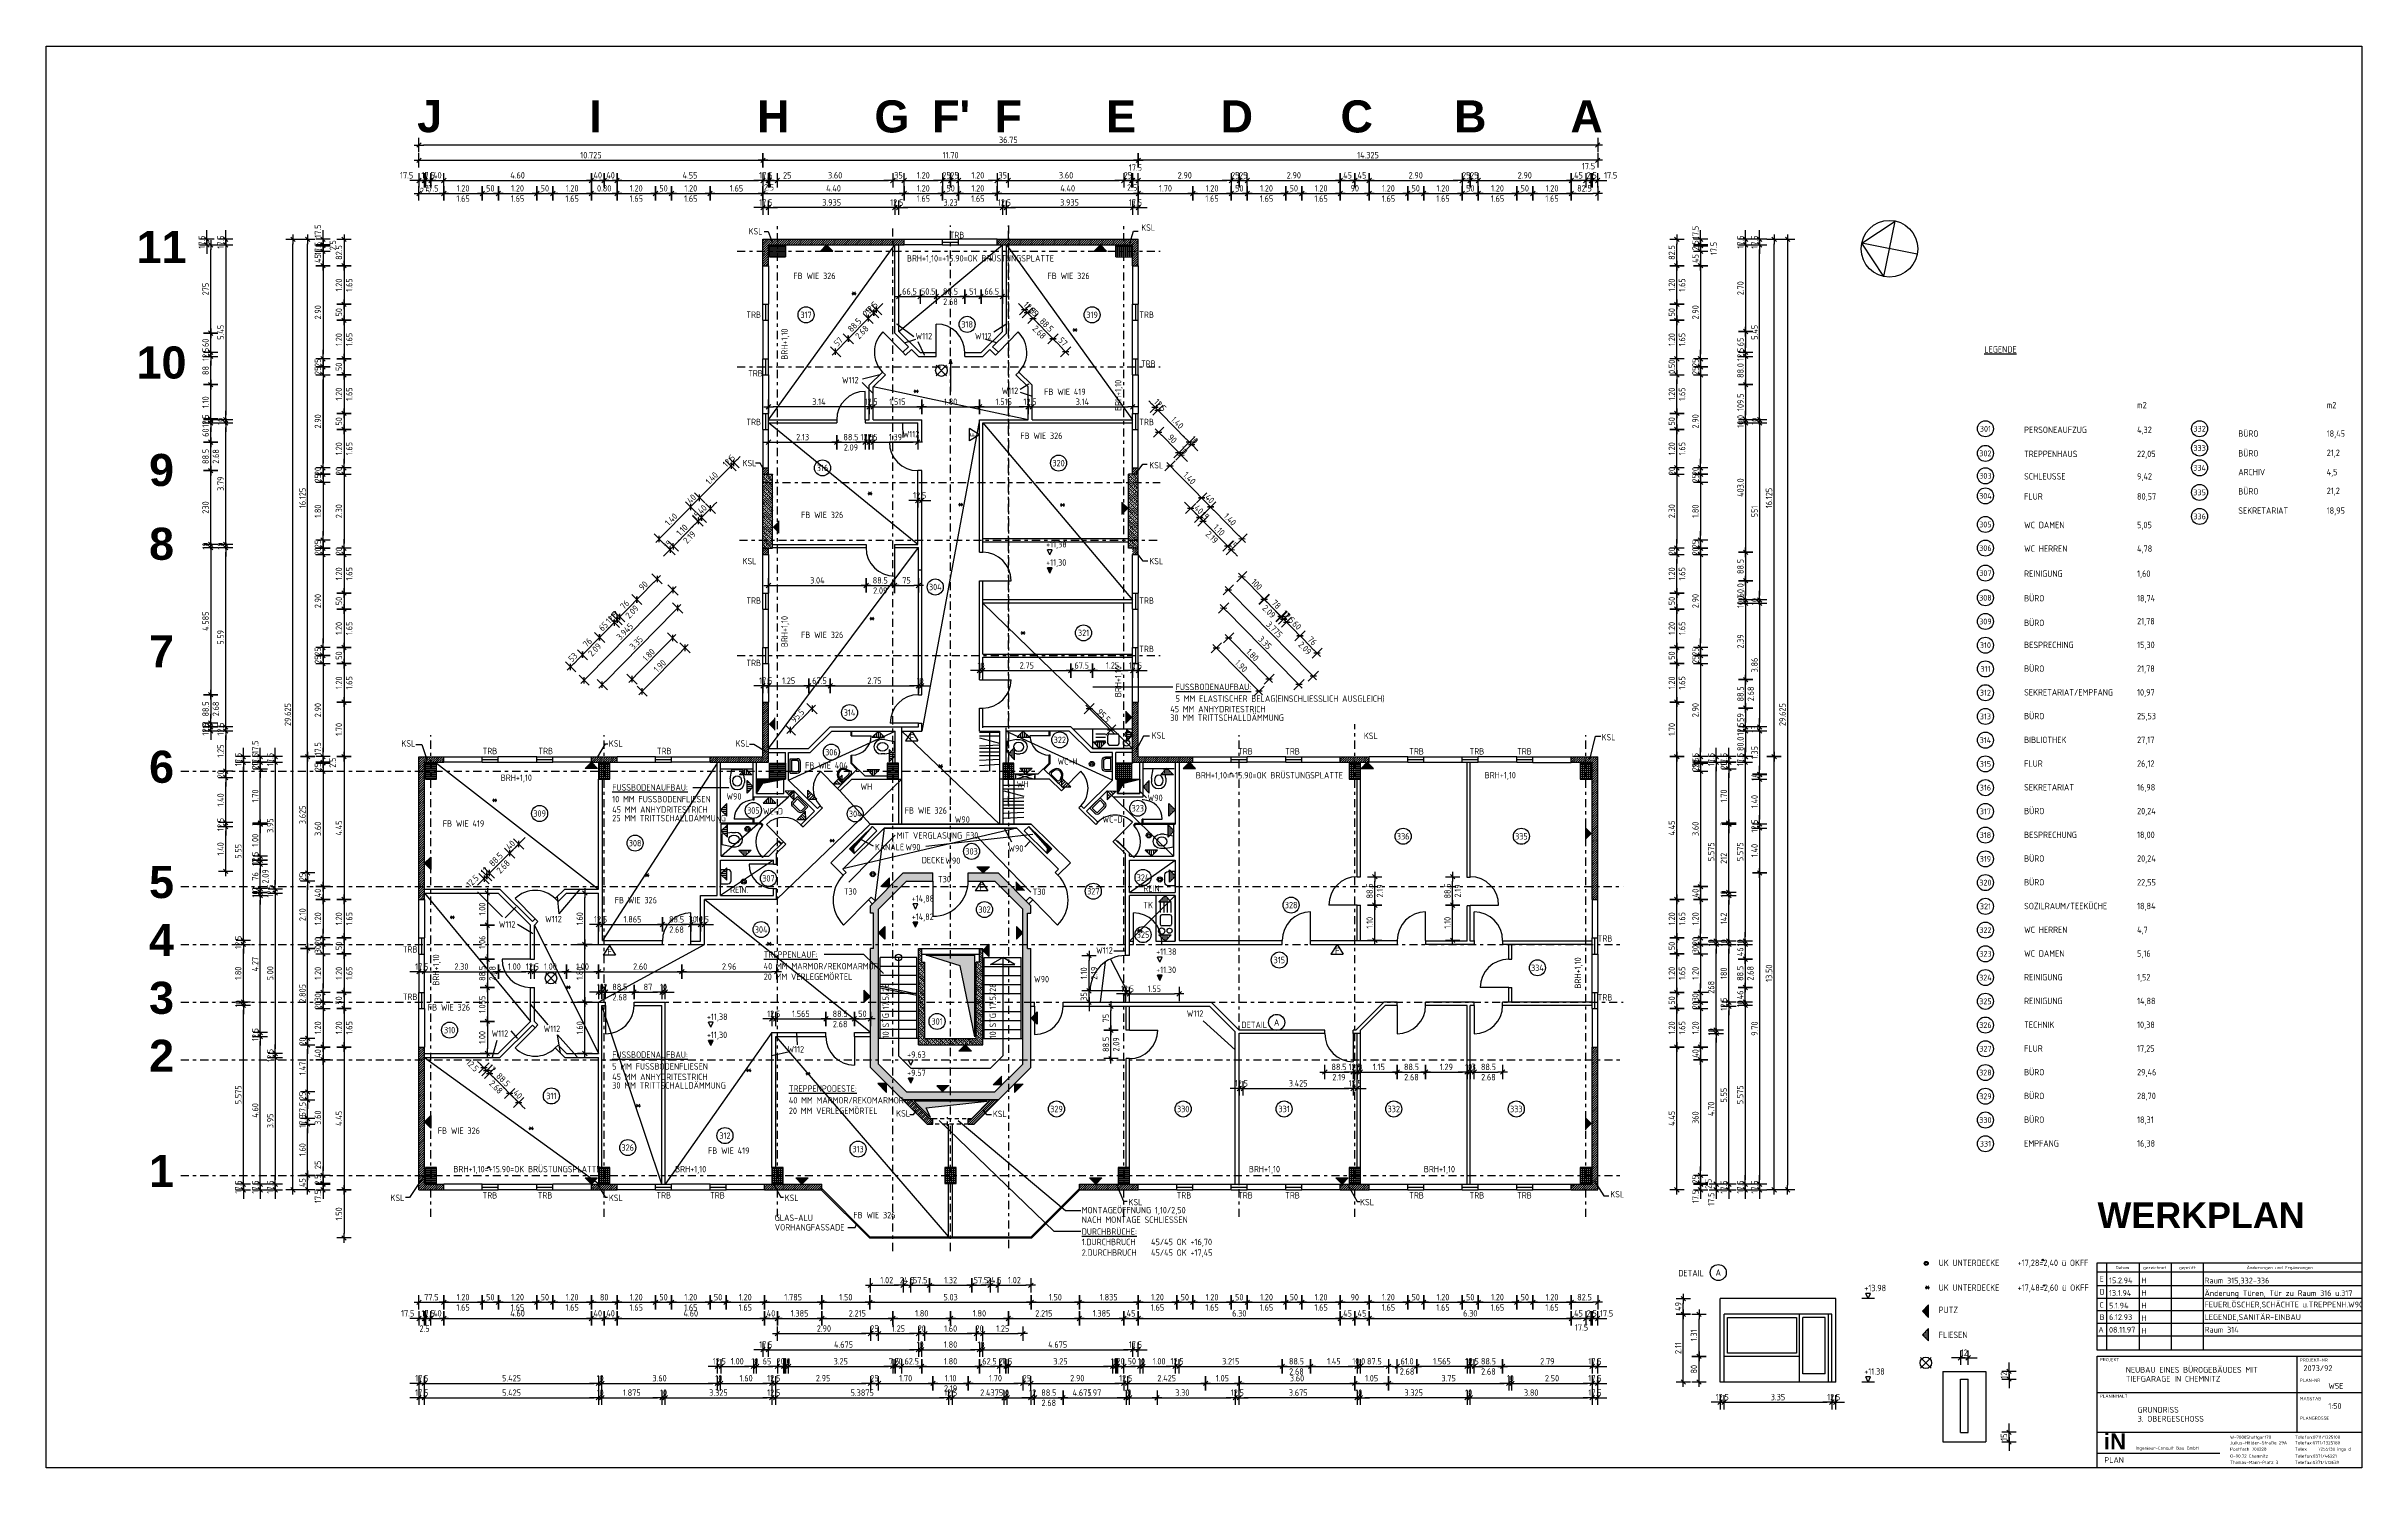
# Model space of a CAD drawing. Header units: metres. Extents: x 1708.2 to 1780.4, y 2407.4 to 2451.7.
import ezdxf
from ezdxf.enums import TextEntityAlignment as Align

# ---------------------------------------------------------------- set-up
doc = ezdxf.new("R2010")
doc.units = ezdxf.units.M
doc.header["$LTSCALE"] = 0.02
doc.header["$MEASUREMENT"] = 0
doc.linetypes.add('STRICHPUNKT', pattern=[25.4, 12.7, -6.35, 0, -6.35])
doc.linetypes.add('VERDECKT', pattern=[9.525, 6.35, -3.175])
for name, color, linetype in [('ACHSEN', 8, 'STRICHPUNKT'), ('BEM', 7, 'Continuous'), ('FENSTER', 4, 'Continuous'), ('MOEBEL', 30, 'Continuous'), ('RAHMEN', 7, 'Continuous'), ('RAHMEN-TEXT', 7, 'Continuous'), ('RAUMNUMMER', 7, 'Continuous'), ('SAEULE', 7, 'Continuous'), ('SANITAER', 5, 'Continuous'), ('SCHRAFFUR', 8, 'Continuous'), ('SONSTIGES', 7, 'Continuous'), ('TECHNIK', 30, 'Continuous'), ('TEXT', 7, 'Continuous'), ('TREPPEN', 30, 'Continuous'), ('TUEREN', 35, 'Continuous'), ('VERDECKT', 7, 'Continuous'), ('WAND AUSSEN', 7, 'Continuous'), ('WAND INNEN', 7, 'Continuous')]:
    doc.layers.add(name, color=color, linetype=linetype)
doc.styles.add('SIMPLEX', font='isocp.shx')
doc.styles.add('SS', font='swissbo.ttf', dxfattribs={"height": 0.12})
doc.linetypes.add('BATTING', pattern='A,0.0001,-0.1,[134,ltypeshp.shx,S=0.1,R=0,X=-0.1,Y=0],-0.2,[134,ltypeshp.shx,S=0.1,R=180,X=0.1,Y=0],-0.1', length=0.4001)
doc.dimstyles.new('SIMPLEX 1', dxfattribs={"dimscale": 2, "dimtxt": 0.1, "dimasz": 0.07, "dimexe": 0.05, "dimexo": 0.05, "dimgap": 0.03, "dimtad": 1, "dimzin": 0, "dimdsep": 46, "dimtxsty": 'SIMPLEX', "dimblk": 'MCAD', "dimcen": 0.05, "dimdle": 0.05, "dimse1": 1, "dimse2": 1, "dimadec": 0, "dimazin": 0, "dimtfac": 1, "dimtix": 1, "dimtmove": 2, "dimatfit": 3, "dimfxl": 1, "dimtolj": 1, "dimtzin": 0, "dimarcsym": 1})
pattern_1 = [(90, (0.23257, 0.052085), (-0.0625, 0), []), (180, (0.23257, 0.052085), (-7e-18, -0.0625), [])]
pattern_2 = [(90, (0.23257, -16.072915), (-0.0625, 0), []), (180, (0.23257, -16.072915), (-7e-18, -0.0625), [])]
pattern_3 = [(45, (0.23257, 0.052085), (-0.0353553391, 0.0353553391), [])]
pattern_4 = [(315, (0.23257, 0.05208), (0.070710678, 0.070710678), []), (315, (0.23257, -0.01863), (0.070710678, 0.070710678), [0.05, -0.025])]

msp = doc.modelspace()

# ---------------------------------------------------------------- texts
at = {"layer": 'RAHMEN-TEXT'}
for s, height, style, p in [('%%ULEGENDE', 0.2, 'SIMPLEX', (1768.62109, 2442.1267)), ('m2', 0.2, 'SIMPLEX', (1773.38236, 2440.38922)), ('m2', 0.2, 'SIMPLEX', (1779.29442, 2440.38922)), ('PERSONEAUFZUG', 0.2, 'SIMPLEX', (1769.86102, 2439.62075)), ('4,32', 0.2, 'SIMPLEX', (1773.38236, 2439.62075)), ('BÜRO', 0.2, 'SIMPLEX', (1776.53829, 2439.50252)), ('BÜRO', 0.2, 'SIMPLEX', (1776.53829, 2438.88696)), ('18,45', 0.2, 'SIMPLEX', (1779.29442, 2439.50252)), ('TREPPENHAUS', 0.2, 'SIMPLEX', (1769.8615, 2438.86969)), ('22,05', 0.2, 'SIMPLEX', (1773.38285, 2438.86969)), ('ARCHIV', 0.2, 'SIMPLEX', (1776.53877, 2438.30252)), ('21,2', 0.2, 'SIMPLEX', (1779.29491, 2438.90252)), ('4,5', 0.2, 'SIMPLEX', (1779.29491, 2438.30252)), ('SCHLEUSSE', 0.2, 'SIMPLEX', (1769.8615, 2438.16932)), ('FLUR', 0.2, 'SIMPLEX', (1769.8615, 2437.5427)), ('9,42', 0.2, 'SIMPLEX', (1773.38285, 2438.16932)), ('80,57', 0.2, 'SIMPLEX', (1773.38285, 2437.5427)), ('BÜRO', 0.2, 'SIMPLEX', (1776.53829, 2437.70252)), ('21,2', 0.2, 'SIMPLEX', (1779.29491, 2437.71809)), ('SEKRETARIAT', 0.2, 'SIMPLEX', (1776.53877, 2437.10252)), ('18,95', 0.2, 'SIMPLEX', (1779.29491, 2437.10252)), ('WC DAMEN', 0.2, 'SIMPLEX', (1769.8615, 2436.65337)), ('5,05', 0.2, 'SIMPLEX', (1773.38285, 2436.65337)), ('WC HERREN', 0.2, 'SIMPLEX', (1769.8615, 2435.91679)), ('4,78', 0.2, 'SIMPLEX', (1773.38285, 2435.91679)), ('REINIGUNG', 0.2, 'SIMPLEX', (1769.8615, 2435.1368)), ('1,60', 0.2, 'SIMPLEX', (1773.38285, 2435.1368)), ('BÜRO', 0.2, 'SIMPLEX', (1769.8615, 2434.37018)), ('18,74', 0.2, 'SIMPLEX', (1773.38285, 2434.37018)), ('BÜRO', 0.2, 'SIMPLEX', (1769.8615, 2433.60356)), ('21,78', 0.2, 'SIMPLEX', (1773.38285, 2433.65701)), ('BESPRECHING', 0.2, 'SIMPLEX', (1769.8615, 2432.91711)), ('15,30', 0.2, 'SIMPLEX', (1773.38285, 2432.91711)), ('BÜRO', 0.2, 'SIMPLEX', (1769.8615, 2432.17722)), ('21,78', 0.2, 'SIMPLEX', (1773.38285, 2432.17722)), ('SEKRETARIAT/EMPFANG', 0.2, 'SIMPLEX', (1769.8615, 2431.43732)), ('10,97', 0.2, 'SIMPLEX', (1773.38285, 2431.43732)), ('BÜRO', 0.2, 'SIMPLEX', (1769.8615, 2430.69743)), ('25,53', 0.2, 'SIMPLEX', (1773.38285, 2430.69743)), ('BIBLIOTHEK', 0.2, 'SIMPLEX', (1769.8615, 2429.95753)), ('27,17', 0.2, 'SIMPLEX', (1773.38285, 2429.95753)), ('FLUR', 0.2, 'SIMPLEX', (1769.8615, 2429.21764)), ('26,12', 0.2, 'SIMPLEX', (1773.38285, 2429.21764)), ('SEKRETARIAT', 0.2, 'SIMPLEX', (1769.8615, 2428.47774)), ('16,98', 0.2, 'SIMPLEX', (1773.38285, 2428.47774)), ('BÜRO', 0.2, 'SIMPLEX', (1769.8615, 2427.73785)), ('20,24', 0.2, 'SIMPLEX', (1773.38285, 2427.73785)), ('BESPRECHUNG', 0.2, 'SIMPLEX', (1769.8615, 2426.99795)), ('18,00', 0.2, 'SIMPLEX', (1773.38285, 2426.99795)), ('BÜRO', 0.2, 'SIMPLEX', (1769.8615, 2426.25806)), ('20,24', 0.2, 'SIMPLEX', (1773.38285, 2426.25806)), ('BÜRO', 0.2, 'SIMPLEX', (1769.8615, 2425.51816)), ('22,55', 0.2, 'SIMPLEX', (1773.38285, 2425.51816)), ('SOZILRAUM/TEEKÜCHE', 0.2, 'SIMPLEX', (1769.8615, 2424.77827)), ('18,84', 0.2, 'SIMPLEX', (1773.38285, 2424.77827)), ('WC HERREN', 0.2, 'SIMPLEX', (1769.8615, 2424.03837)), ('4,7', 0.2, 'SIMPLEX', (1773.38285, 2424.03837)), ('WC DAMEN', 0.2, 'SIMPLEX', (1769.8615, 2423.29848)), ('5,16', 0.2, 'SIMPLEX', (1773.38285, 2423.29848)), ('REINIGUNG', 0.2, 'SIMPLEX', (1769.8615, 2422.55858)), ('1,52', 0.2, 'SIMPLEX', (1773.38285, 2422.55858)), ('REINIGUNG', 0.2, 'SIMPLEX', (1769.8615, 2421.81869)), ('14,88', 0.2, 'SIMPLEX', (1773.38285, 2421.81869)), ('TECHNIK', 0.2, 'SIMPLEX', (1769.8615, 2421.07879)), ('10,38', 0.2, 'SIMPLEX', (1773.38285, 2421.07879)), ('FLUR', 0.2, 'SIMPLEX', (1769.8615, 2420.3389)), ('17,25', 0.2, 'SIMPLEX', (1773.38285, 2420.3389)), ('BÜRO', 0.2, 'SIMPLEX', (1769.8615, 2419.599)), ('29,46', 0.2, 'SIMPLEX', (1773.38285, 2419.599)), ('BÜRO', 0.2, 'SIMPLEX', (1769.8615, 2418.85911)), ('28,70', 0.2, 'SIMPLEX', (1773.38285, 2418.85911)), ('BÜRO', 0.2, 'SIMPLEX', (1769.8615, 2418.11921)), ('18,31', 0.2, 'SIMPLEX', (1773.38285, 2418.11921)), ('EMPFANG ', 0.2, 'SIMPLEX', (1769.8615, 2417.37931)), ('16,38', 0.2, 'SIMPLEX', (1773.38285, 2417.37931)), ('WERKPLAN', 0.8, 'SS', (1772.15071, 2414.84238)), ('UK UNTERDECKE ', 0.2, 'SIMPLEX', (1767.19779, 2413.6576)), ('+17,28=2,40 ü OKFF', 0.2, 'SIMPLEX', (1769.6593, 2413.6576)), ('DETAIL', 0.2, 'SIMPLEX', (1759.07953, 2413.33717)), ('E', 0.18, 'SIMPLEX', (1772.21464, 2413.16931)), ('15.2.94', 0.18, 'SIMPLEX', (1772.50865, 2413.12046)), ('Datum', 0.1, 'SIMPLEX', (1772.71111, 2413.5602)), ('H', 0.18, 'SIMPLEX', (1773.52116, 2413.12046)), ('gezeichnet', 0.1, 'SIMPLEX', (1773.56915, 2413.5602)), ('geprüft', 0.1, 'SIMPLEX', (1774.69053, 2413.5602)), ('Raum 315,332-336', 0.18, 'SIMPLEX', (1775.48761, 2413.11499)), ('Änderungen und Ergänzungen', 0.1, 'SIMPLEX', (1776.80187, 2413.5602)), ('+13.98', 0.2, 'SIMPLEX', (1764.87949, 2412.87259)), ('UK UNTERDECKE ', 0.2, 'SIMPLEX', (1767.19779, 2412.88391)), ('+17,48=2,60 ü OKFF', 0.2, 'SIMPLEX', (1769.6593, 2412.88391)), ('D', 0.18, 'SIMPLEX', (1772.21464, 2412.76435)), ('C', 0.18, 'SIMPLEX', (1772.21464, 2412.35851)), ('13.1.94', 0.18, 'SIMPLEX', (1772.50865, 2412.72784)), ('5.1.94', 0.18, 'SIMPLEX', (1772.50865, 2412.33523)), ('H', 0.18, 'SIMPLEX', (1773.52116, 2412.72784)), ('H', 0.18, 'SIMPLEX', (1773.52116, 2412.33523)), ('Änderung Türen, Tür zu Raum 316 u.317', 0.18, 'SIMPLEX', (1775.48761, 2412.72237)), ('FEUERLÖSCHER,SCHÄCHTE u.TREPPENH.W90', 0.18, 'SIMPLEX', (1775.48761, 2412.36857)), ('PUTZ', 0.2, 'SIMPLEX', (1767.19779, 2412.18999)), ('A', 0.18, 'SIMPLEX', (1772.17611, 2411.58333)), ('B', 0.18, 'SIMPLEX', (1772.21464, 2411.97538)), ('08.11.97', 0.18, 'SIMPLEX', (1772.50865, 2411.58333)), ('6.12.93', 0.18, 'SIMPLEX', (1772.50865, 2411.97595)), ('H', 0.18, 'SIMPLEX', (1773.52116, 2411.94261)), ('H', 0.18, 'SIMPLEX', (1773.52116, 2411.54999)), ('LEGENDE,SANITÄR-EINBAU', 0.18, 'SIMPLEX', (1775.48761, 2411.97595)), ('Raum 314', 0.18, 'SIMPLEX', (1775.48761, 2411.58333)), ('FLIESEN', 0.2, 'SIMPLEX', (1767.19779, 2411.4136)), ('+11.38', 0.2, 'SIMPLEX', (1764.87949, 2410.27259)), ('PROJEKT', 0.1, 'SIMPLEX', (1772.22223, 2410.69171)), ('NEUBAU EINES BÜROGEBÄUDES MIT', 0.18, 'SIMPLEX', (1773.03327, 2410.33363)), ('PROJEKT-NR', 0.1, 'SIMPLEX', (1778.46183, 2410.68048)), ('2073/92', 0.18, 'SIMPLEX', (1778.5723, 2410.38383)), ('PLANINHALT', 0.1, 'SIMPLEX', (1772.22223, 2409.55395)), ('TIEFGARAGE IN CHEMNITZ', 0.18, 'SIMPLEX', (1773.03327, 2410.05266)), ('PLAN-NR', 0.1, 'SIMPLEX', (1778.46183, 2410.04702)), ('MASSTAB', 0.1, 'SIMPLEX', (1778.46183, 2409.47348)), ('W5E', 0.18, 'SIMPLEX', (1779.34652, 2409.82928)), ('3. OBERGESCHOSS', 0.18, 'SIMPLEX', (1773.40069, 2408.80755)), ('GRUNDRISS', 0.18, 'SIMPLEX', (1773.40069, 2409.08852)), ('PLANGRÖSSE', 0.1, 'SIMPLEX', (1778.46183, 2408.8657)), ('1:50', 0.18, 'SIMPLEX', (1779.34652, 2409.20626)), ('iN', 0.5, 'SS', (1772.34555, 2407.94308)), ('W-7000Stuttgart70', 0.1, 'SIMPLEX', (1776.28327, 2408.27376)), ('Julius-Hölder-Straße 29A', 0.1, 'SIMPLEX', (1776.28327, 2408.09981)), ('Telefon:0711/1325108', 0.1, 'SIMPLEX', (1778.30769, 2408.27376)), ('Telefax:0711/1325180', 0.1, 'SIMPLEX', (1778.30769, 2408.09981)), ('PLAN', 0.18, 'SIMPLEX', (1772.36466, 2407.5225)), ('Ingenieur-Consult Bau GmbH', 0.1, 'SIMPLEX', (1773.33728, 2407.93343)), ('Thomas-Mann-Platz 3', 0.1, 'SIMPLEX', (1776.28327, 2407.48701)), ('Postfach 700228', 0.1, 'SIMPLEX', (1776.28327, 2407.90213)), ('O-90.72 Chemnitz', 0.1, 'SIMPLEX', (1776.28327, 2407.68469)), ('Telex     7255130 inga d', 0.1, 'SIMPLEX', (1778.30769, 2407.90213)), ('Telefon:0371/46221', 0.1, 'SIMPLEX', (1778.30769, 2407.68469)), ('Telefax:0371/412639', 0.1, 'SIMPLEX', (1778.30769, 2407.48701))]:
    msp.add_text(s, height=height, dxfattribs=dict(at, style=style)).set_placement(p)
at = {"layer": 'RAHMEN-TEXT', "style": 'SIMPLEX'}
for s, height, p in [('301', 0.18, (1768.65494, 2439.75252)), ('332', 0.18, (1775.33221, 2439.75252)), ('333', 0.18, (1775.33221, 2439.15252)), ('302', 0.18, (1768.65494, 2438.9859)), ('334', 0.18, (1775.33221, 2438.53553)), ('304', 0.18, (1768.65494, 2437.6589)), ('303', 0.18, (1768.65494, 2438.28553)), ('335', 0.18, (1775.33221, 2437.7689)), ('336', 0.18, (1775.33221, 2437.01957)), ('305', 0.18, (1768.65494, 2436.76957)), ('306', 0.18, (1768.65494, 2436.03299)), ('307', 0.18, (1768.65494, 2435.25301)), ('308', 0.18, (1768.65494, 2434.48639)), ('309', 0.18, (1768.65494, 2433.74649)), ('310', 0.18, (1768.65494, 2433.0066)), ('311', 0.18, (1768.65494, 2432.2667)), ('312', 0.18, (1768.65494, 2431.52681)), ('313', 0.18, (1768.65494, 2430.78691)), ('314', 0.18, (1768.65494, 2430.04701)), ('315', 0.18, (1768.65494, 2429.30712)), ('316', 0.18, (1768.65494, 2428.56722)), ('317', 0.18, (1768.65494, 2427.82733)), ('318', 0.18, (1768.65494, 2427.08743)), ('319', 0.18, (1768.65494, 2426.34754)), ('320', 0.18, (1768.65494, 2425.60764)), ('321', 0.18, (1768.65494, 2424.86775)), ('322', 0.18, (1768.65494, 2424.12785)), ('323', 0.18, (1768.65494, 2423.38796)), ('324', 0.18, (1768.65494, 2422.64806)), ('325', 0.18, (1768.65494, 2421.90817)), ('326', 0.18, (1768.65494, 2421.16827)), ('327', 0.18, (1768.65494, 2420.42838)), ('328', 0.18, (1768.65494, 2419.68848)), ('329', 0.18, (1768.65494, 2418.94859)), ('330', 0.18, (1768.65494, 2418.20869)), ('331', 0.18, (1768.65494, 2417.4688)), ('A', 0.2, (1760.32721, 2413.45299))]:
    msp.add_text(s, height=height, dxfattribs=at).set_placement(p, align=Align.MIDDLE)
at = {"layer": 'RAUMNUMMER', "style": 'SIMPLEX'}
for s, p in [('FB WIE 326', (1731.49127, 2444.41831)), ('FB WIE 326', (1739.41267, 2444.41831)), ('FB WIE 419', (1739.31073, 2440.80506)), ('FB WIE 326', (1738.56593, 2439.43499)), ('FB WIE 326', (1731.7309, 2436.96728)), ('FB WIE 326', (1731.7309, 2433.23012)), ('FB WIE 404', (1731.85748, 2429.16142)), ('WC-H', (1739.72787, 2429.2867)), ('WH', (1733.58385, 2428.49923)), ('WC-D', (1730.54406, 2427.73141)), ('FB WIE 326', (1734.96417, 2427.75674)), ('WC-D', (1741.12945, 2427.47801)), ('FB WIE 419', (1720.56199, 2427.34845)), ('REIN.', (1729.5215, 2425.282)), ('REIN.', (1742.40366, 2425.3267)), ('FB WIE 326', (1725.92177, 2424.9613)), ('TK', (1742.40366, 2424.8067)), ('FB WIE 326', (1720.09683, 2421.61928)), ('FB WIE 326', (1720.40547, 2417.77636)), ('FB WIE 419', (1728.83045, 2417.15401))]:
    msp.add_text(s, height=0.2, dxfattribs=at).set_placement(p)
at = {"layer": 'TEXT'}
for s, height, style, p in [('J', 1, 'SS', (1720.15124, 2449.48795)), ('I', 1, 'SS', (1725.32482, 2449.48795)), ('H', 1, 'SS', (1730.8643, 2449.48795)), ('G', 1, 'SS', (1734.56371, 2449.48795)), ("F'", 1, 'SS', (1736.41021, 2449.48795)), ('F', 1, 'SS', (1738.19075, 2449.48795)), ('E', 1, 'SS', (1741.70789, 2449.48795)), ('D', 1, 'SS', (1745.3185, 2449.48795)), ('C', 1, 'SS', (1749.05545, 2449.48795)), ('B', 1, 'SS', (1752.59456, 2449.48795)), ('A', 1, 'SS', (1756.22161, 2449.48795)), ('11', 1, 'SS', (1711.79412, 2445.41854)), ('317', 0.2, 'SIMPLEX', (1731.88672, 2443.30337)), ('318', 0.2, 'SIMPLEX', (1736.90916, 2443.00665)), ('319', 0.2, 'SIMPLEX', (1740.80423, 2443.30337)), ('10', 1, 'SS', (1711.79412, 2441.81854)), ('9', 1, 'SS', (1711.79412, 2438.46854)), ('316', 0.2, 'SIMPLEX', (1732.40022, 2438.53163)), ('320', 0.2, 'SIMPLEX', (1739.75938, 2438.68213)), ('8', 1, 'SS', (1711.79412, 2436.16854)), ('304', 0.2, 'SIMPLEX', (1735.91608, 2434.82061)), ('321', 0.2, 'SIMPLEX', (1740.53745, 2433.39149)), ('7', 1, 'SS', (1711.79412, 2432.81854)), ('314', 0.2, 'SIMPLEX', (1733.24333, 2430.90739)), ('6', 1, 'SS', (1711.79412, 2429.21854)), ('306', 0.2, 'SIMPLEX', (1732.67666, 2429.67314)), ('F', 0.2, 'SIMPLEX', (1735.18564, 2430.12542)), ('322', 0.2, 'SIMPLEX', (1739.79787, 2430.0567)), ('309', 0.2, 'SIMPLEX', (1723.58071, 2427.76209)), ('305', 0.2, 'SIMPLEX', (1730.24425, 2427.85746)), ('304', 0.2, 'SIMPLEX', (1733.42035, 2427.75164)), ('323', 0.2, 'SIMPLEX', (1742.22924, 2427.92494)), ('308', 0.2, 'SIMPLEX', (1726.55741, 2426.83841)), ('336', 0.2, 'SIMPLEX', (1750.50253, 2427.05159)), ('335', 0.2, 'SIMPLEX', (1754.18787, 2427.05159)), ('5', 1, 'SS', (1711.79412, 2425.61854)), ('303', 0.2, 'SIMPLEX', (1737.04726, 2426.5821)), ('307', 0.2, 'SIMPLEX', (1730.71388, 2425.7405)), ('F', 0.2, 'SIMPLEX', (1737.36137, 2425.45042)), ('327', 0.2, 'SIMPLEX', (1740.84249, 2425.33949)), ('324', 0.2, 'SIMPLEX', (1742.39308, 2425.7667)), ('302', 0.2, 'SIMPLEX', (1737.45085, 2424.76886)), ('328', 0.2, 'SIMPLEX', (1747.01045, 2424.90793)), ('4', 1, 'SS', (1711.79412, 2423.81854)), ('304', 0.2, 'SIMPLEX', (1730.48739, 2424.14409)), ('325', 0.2, 'SIMPLEX', (1742.39308, 2423.9867)), ('F', 0.2, 'SIMPLEX', (1725.76074, 2423.44343)), ('315', 0.2, 'SIMPLEX', (1746.64166, 2423.19527)), ('F', 0.2, 'SIMPLEX', (1748.44787, 2423.47542)), ('3', 1, 'SS', (1711.79412, 2422.01854)), ('334', 0.2, 'SIMPLEX', (1754.68787, 2422.95257)), ('310', 0.2, 'SIMPLEX', (1720.77434, 2421.01194)), ('301', 0.2, 'SIMPLEX', (1735.97124, 2421.28228)), ('A', 0.2, 'SIMPLEX', (1746.55909, 2421.25141)), ('2', 1, 'SS', (1711.79412, 2420.21854)), ('311', 0.2, 'SIMPLEX', (1723.94766, 2418.95784)), ('329', 0.2, 'SIMPLEX', (1739.69523, 2418.55222)), ('330', 0.2, 'SIMPLEX', (1743.64408, 2418.55222)), ('331', 0.2, 'SIMPLEX', (1746.78987, 2418.55222)), ('332', 0.2, 'SIMPLEX', (1750.20987, 2418.55222)), ('333', 0.2, 'SIMPLEX', (1754.02987, 2418.55222)), ('312', 0.2, 'SIMPLEX', (1729.35968, 2417.72161)), ('1', 1, 'SS', (1711.79412, 2416.61854)), ('326', 0.2, 'SIMPLEX', (1726.32785, 2417.35013)), ('313', 0.2, 'SIMPLEX', (1733.50786, 2417.30235))]:
    msp.add_text(s, height=height, dxfattribs=dict(at, style=style)).set_placement(p, align=Align.MIDDLE)
at = {"layer": 'TEXT', "style": 'SIMPLEX'}
for s, p in [('KSL', (1730.09603, 2445.80681)), ('TRB', (1736.36614, 2445.69138)), ('KSL', (1742.33806, 2445.92268)), ('BRH+1,10=+15.90=OK BRÜSTUNGSPLATTE', (1735.03055, 2444.96419)), ('TRB', (1730.02812, 2443.20729)), ('W112', (1735.30173, 2442.54056)), ('W112', (1737.15313, 2442.54056)), ('TRB', (1742.27655, 2443.20729)), ('TRB', (1730.08212, 2441.38209)), ('W112', (1733.00852, 2441.16991)), ('TRB', (1742.33055, 2441.68257)), ('W112', (1737.98576, 2440.8369)), ('TRB', (1730.02812, 2439.86358)), ('TRB', (1742.27655, 2439.86358)), ('W112', (1734.90036, 2439.48492)), ('KSL', (1729.90864, 2438.58396)), ('KSL', (1742.58931, 2438.51498)), ('+11,38', (1739.37021, 2436.05211)), ('KSL', (1729.90864, 2435.52889)), ('+11,30', (1739.37021, 2435.48532)), ('KSL', (1742.58931, 2435.52728)), ('TRB', (1730.02812, 2434.29913)), ('TRB', (1742.27655, 2434.29913)), ('TRB', (1742.27655, 2432.79105)), ('TRB', (1730.02812, 2432.35374)), ('%%UFUSSBODENAUFBAU:', (1743.40856, 2431.60684)), ('5 MM ELASTISCHER BELAG(EINSCHLIESSLICH AUSGLEICH)', (1743.40856, 2431.24135)), ('45 MM ANHYDRITESTRICH', (1743.24239, 2430.91491)), ('30 MM TRITTSCHALLDÄMMUNG', (1743.24239, 2430.64782)), ('KSL', (1719.27337, 2429.84488)), ('TRB', (1721.80355, 2429.60906)), ('TRB', (1723.54422, 2429.60906)), ('KSL', (1725.73752, 2429.84488)), ('TRB', (1727.23624, 2429.60906)), ('KSL', (1729.69214, 2429.84488)), ('KSL', (1742.66378, 2430.09597)), ('TRB', (1745.35635, 2429.59984)), ('TRB', (1746.82502, 2429.59984)), ('KSL', (1749.27807, 2430.08369)), ('TRB', (1750.69227, 2429.59984)), ('TRB', (1752.57335, 2429.59984)), ('TRB', (1754.0551, 2429.59984)), ('KSL', (1756.69063, 2430.03918)), ('BRH+1,10=+15.90=OK BRÜSTUNGSPLATTE', (1744.03852, 2428.85263)), ('BRH+1,10', (1753.04383, 2428.85635)), ('BRH+1,10', (1722.36828, 2428.77693)), ('%%UFUSSBODENAUFBAU:', (1725.84462, 2428.47484)), ('10 MM FUSSBODENFLIESEN', (1725.84462, 2428.10935)), ('W90', (1729.40588, 2428.19513)), ('WH', (1738.45479, 2428.57573)), ('W90', (1742.53525, 2428.14968)), ('45 MM ANHYDRITESTRICH', (1725.84462, 2427.78291)), ('25 MM TRITTSCHALLDÄMMUNG', (1725.84462, 2427.51582)), ('W90', (1736.52443, 2427.47414)), ('KANÄLE', (1734.03458, 2426.61563)), ('MIT VERGLASUNG F30', (1734.71532, 2426.97731)), ('W90', (1734.9843, 2426.61231)), ('DECKE', (1735.49366, 2426.20956)), ('W90', (1736.22828, 2426.1909)), ('W90', (1738.19366, 2426.57302)), ('T30', (1733.06621, 2425.23239)), ('T30', (1736.00031, 2425.61599)), ('T30', (1738.95139, 2425.22112)), ('+14,88', (1735.18141, 2425.01237)), ('W112', (1722.30951, 2424.20641)), ('W112', (1723.75229, 2424.37229)), ('+14,82', (1735.18141, 2424.44558)), ('TRB', (1756.56866, 2423.76902)), ('TRB', (1719.31702, 2423.42586)), ('%%UTREPPENLAUF:', (1730.56793, 2423.26687)), ('W112', (1740.92952, 2423.39502)), ('+11.38', (1742.80152, 2423.35684)), ('40 MM MARMOR/REKOMARMOR', (1730.56793, 2422.90138)), ('20 MM VERLEGEMÖRTEL', (1730.56793, 2422.57493)), ('W90', (1738.9946, 2422.49838)), ('+11.30', (1742.80152, 2422.79005)), ('TRB', (1719.31702, 2421.94975)), ('TRB', (1756.56866, 2421.93257)), ('W112', (1723.70735, 2420.9521)), ('+11,38', (1728.79671, 2421.32795)), ('W112', (1743.75685, 2421.42626)), ('DETAIL', (1745.4616, 2421.07552)), ('W112', (1722.08397, 2420.80632)), ('%%UFUSSBODENAUFBAU:', (1725.84462, 2420.14543)), ('+11,30', (1728.79671, 2420.76117)), ('W112', (1731.30789, 2420.3127)), ('+9.63', (1735.03791, 2420.14841)), ('45 MM ANHYDRITESTRICH', (1725.84462, 2419.45349)), ('5 MM FUSSBODENFLIESEN', (1725.84462, 2419.77994)), ('+9.57', (1735.03791, 2419.58162)), ('30 MM TRITTSCHALLDÄMMUNG', (1725.84462, 2419.1864)), ('%%UTREPPENPODESTE:', (1731.35188, 2419.08873)), ('40 MM MARMOR/REKOMARMOR', (1731.35188, 2418.72324)), ('20 MM VERLEGEMÖRTEL', (1731.35188, 2418.3968)), ('KSL', (1734.69684, 2418.31377)), ('KSL', (1737.71185, 2418.30091)), ('BRH+1,10=+15.90=OK BRÜSTUNGSPLATTE', (1720.89336, 2416.57879)), ('BRH+1,10', (1727.80373, 2416.57879)), ('BRH+1,10', (1745.69252, 2416.57879)), ('BRH+1,10', (1751.14721, 2416.57879)), ('KSL', (1718.93111, 2415.68461)), ('TRB', (1721.80355, 2415.76163)), ('TRB', (1723.52111, 2415.76163)), ('KSL', (1725.74074, 2415.68461)), ('TRB', (1727.22226, 2415.76163)), ('TRB', (1728.89684, 2415.76163)), ('KSL', (1731.22361, 2415.68461)), ('FB WIE 326', (1733.36054, 2415.14506)), ('MONTAGEÖFFNUNG 1,10/2,50', (1740.48175, 2415.30036)), ('KSL', (1741.93975, 2415.5503)), ('TRB', (1743.44118, 2415.76163)), ('TRB', (1745.35635, 2415.76163)), ('TRB', (1746.82502, 2415.76163)), ('KSL', (1749.16089, 2415.5503)), ('TRB', (1750.69227, 2415.76163)), ('TRB', (1752.57335, 2415.76163)), ('TRB', (1754.0551, 2415.76163)), ('KSL', (1756.96149, 2415.79502)), ('VORHANGFASSADE', (1730.91228, 2414.76408)), ('GLAS-ALU', (1730.91228, 2415.06135)), ('%%UDURCHBRÜCHE:', (1740.48175, 2414.6315)), ('NACH MONTAGE SCHLIESSEN', (1740.48175, 2415.00185)), ('1.DURCHBRUCH', (1740.48175, 2414.30731)), ('2.DURCHBRUCH', (1740.48175, 2413.97671)), ('45/45 OK +16,70', (1742.64263, 2414.30731)), ('45/45 OK +17,45', (1742.64263, 2413.97671))]:
    msp.add_text(s, height=0.2, dxfattribs=at).set_placement(p)
for s, p in [('BRH+1,10', (1731.31581, 2441.90333)), ('BRH+1,10', (1741.71655, 2440.30555)), ('BRH+1,10', (1731.31581, 2432.94682)), ('BRH+1,10', (1741.71655, 2431.3871)), ('BRH+1,10', (1720.45046, 2422.3982)), ('BRH+1,10', (1756.04962, 2422.30635)), ('10 STG 17.5/28', (1734.47083, 2420.75257)), ('10 STG 17.5/28', (1737.81007, 2420.75257))]:
    msp.add_text(s, height=0.2, rotation=90, dxfattribs=at).set_placement(p)
msp.add_text('F', height=0.2, rotation=90, dxfattribs=at).set_placement((1737.10639, 2439.56104), align=Align.MIDDLE)

# ---------------------------------------------------------------- blocks, each defined once
blk = doc.blocks.new('MCAD')
at = {"color": 0}
for p, q in [((1.07, 0), (-1.07, 0)), ((0.5, 0.5), (-0.5, -0.5)), ((0, 1.6), (0, -1.6))]:
    blk.add_line(p, q, dxfattribs=at)
blk = doc.blocks.new('*D2')
at = {"layer": 'BEM', "color": 0, "lineweight": -2, "transparency": 16777216}
blk.add_line((1762.488, 2445.518), (1762.488, 2416.173), dxfattribs=at)
at = {"layer": 'Defpoints', "color": 0, "transparency": 16777216}
for p in [(1742.244, 2445.658), (1756.569, 2416.033), (1762.488, 2416.033)]:
    blk.add_point(p, dxfattribs=at)
at = {"layer": 'BEM', "color": 0, "lineweight": -2, "transparency": 16777216, "xscale": 0.14, "yscale": 0.14, "zscale": 0.14}
for p, rotation in [((1762.488, 2445.658), 90), ((1762.488, 2416.033), 270)]:
    blk.add_blockref('MCAD', p, dxfattribs=dict(at, rotation=rotation))
at = {"layer": 'BEM', "color": 0, "transparency": 16777216, "insert": (1762.328, 2430.845), "char_height": 0.2, "attachment_point": 5, "rotation": 90, "style": 'SIMPLEX'}
blk.add_mtext('\\A1;29.625', dxfattribs=at)
blk = doc.blocks.new('*D3')
at = {"layer": 'BEM', "color": 0, "lineweight": -2, "transparency": 16777216}
for p, q in [((1716.828, 2445.798), (1716.828, 2445.938)), ((1716.828, 2445.658), (1716.828, 2445.483)), ((1716.828, 2445.343), (1716.828, 2445.203))]:
    blk.add_line(p, q, dxfattribs=at)
at = {"layer": 'Defpoints', "color": 0, "transparency": 16777216}
for p in [(1730.544, 2445.658), (1716.828, 2445.483), (1730.719, 2445.483)]:
    blk.add_point(p, dxfattribs=at)
at = {"layer": 'BEM', "color": 0, "lineweight": -2, "transparency": 16777216, "xscale": 0.14, "yscale": 0.14, "zscale": 0.14}
for p, rotation in [((1716.828, 2445.658), 270), ((1716.828, 2445.483), 90)]:
    blk.add_blockref('MCAD', p, dxfattribs=dict(at, rotation=rotation))
at = {"layer": 'BEM', "color": 0, "transparency": 16777216, "insert": (1716.668, 2445.911), "char_height": 0.2, "attachment_point": 5, "rotation": 90, "style": 'SIMPLEX'}
blk.add_mtext('\\A1;17.5', dxfattribs=at)
blk = doc.blocks.new('*D4')
at = {"layer": 'BEM', "color": 0, "lineweight": -2, "transparency": 16777216}
for p, q in [((1716.828, 2445.623), (1716.828, 2445.763)), ((1716.828, 2445.483), (1716.828, 2445.458)), ((1716.828, 2445.318), (1716.828, 2445.178))]:
    blk.add_line(p, q, dxfattribs=at)
at = {"layer": 'Defpoints', "color": 0, "transparency": 16777216}
for p in [(1716.828, 2445.458), (1730.719, 2445.483), (1730.744, 2445.458)]:
    blk.add_point(p, dxfattribs=at)
at = {"layer": 'BEM', "color": 0, "lineweight": -2, "transparency": 16777216, "xscale": 0.14, "yscale": 0.14, "zscale": 0.14}
for p, rotation in [((1716.828, 2445.483), 270), ((1716.828, 2445.458), 90)]:
    blk.add_blockref('MCAD', p, dxfattribs=dict(at, rotation=rotation))
at = {"layer": 'BEM', "color": 0, "transparency": 16777216, "insert": (1717.136, 2445.47), "char_height": 0.2, "attachment_point": 5, "rotation": 90, "style": 'SIMPLEX'}
blk.add_mtext('\\A1;2.5', dxfattribs=at)
blk = doc.blocks.new('*D5')
at = {"layer": 'BEM', "color": 0, "lineweight": -2, "transparency": 16777216}
blk.add_line((1716.828, 2444.693), (1716.828, 2442.073), dxfattribs=at)
at = {"layer": 'Defpoints', "color": 0, "transparency": 16777216}
for p in [(1730.544, 2444.833), (1716.828, 2441.933), (1730.544, 2441.933)]:
    blk.add_point(p, dxfattribs=at)
at = {"layer": 'BEM', "color": 0, "lineweight": -2, "transparency": 16777216, "xscale": 0.14, "yscale": 0.14, "zscale": 0.14}
for p, rotation in [((1716.828, 2444.833), 90), ((1716.828, 2441.933), 270)]:
    blk.add_blockref('MCAD', p, dxfattribs=dict(at, rotation=rotation))
at = {"layer": 'BEM', "color": 0, "transparency": 16777216, "insert": (1716.668, 2443.383), "char_height": 0.2, "attachment_point": 5, "rotation": 90, "style": 'SIMPLEX'}
blk.add_mtext('\\A1;2.90', dxfattribs=at)
blk = doc.blocks.new('*D6')
at = {"layer": 'BEM', "color": 0, "lineweight": -2, "transparency": 16777216}
for p, q in [((1716.828, 2442.073), (1716.828, 2442.213)), ((1716.828, 2441.933), (1716.828, 2441.683)), ((1716.828, 2441.543), (1716.828, 2441.403))]:
    blk.add_line(p, q, dxfattribs=at)
at = {"layer": 'Defpoints', "color": 0, "transparency": 16777216}
for p in [(1716.828, 2441.683), (1730.544, 2441.933), (1730.544, 2441.683)]:
    blk.add_point(p, dxfattribs=at)
at = {"layer": 'BEM', "color": 0, "lineweight": -2, "transparency": 16777216, "xscale": 0.14, "yscale": 0.14, "zscale": 0.14}
for p, rotation in [((1716.828, 2441.933), 270), ((1716.828, 2441.683), 90)]:
    blk.add_blockref('MCAD', p, dxfattribs=dict(at, rotation=rotation))
at = {"layer": 'BEM', "color": 0, "transparency": 16777216, "insert": (1716.668, 2441.808), "char_height": 0.2, "attachment_point": 5, "rotation": 90, "style": 'SIMPLEX'}
blk.add_mtext('\\A1;25', dxfattribs=at)
blk = doc.blocks.new('*D7')
at = {"layer": 'BEM', "color": 0, "lineweight": -2, "transparency": 16777216}
blk.add_line((1716.828, 2441.293), (1716.828, 2438.673), dxfattribs=at)
at = {"layer": 'Defpoints', "color": 0, "transparency": 16777216}
for p in [(1730.544, 2441.433), (1716.828, 2438.533), (1730.544, 2438.533)]:
    blk.add_point(p, dxfattribs=at)
at = {"layer": 'BEM', "color": 0, "lineweight": -2, "transparency": 16777216, "xscale": 0.14, "yscale": 0.14, "zscale": 0.14}
for p, rotation in [((1716.828, 2441.433), 90), ((1716.828, 2438.533), 270)]:
    blk.add_blockref('MCAD', p, dxfattribs=dict(at, rotation=rotation))
at = {"layer": 'BEM', "color": 0, "transparency": 16777216, "insert": (1716.668, 2439.983), "char_height": 0.2, "attachment_point": 5, "rotation": 90, "style": 'SIMPLEX'}
blk.add_mtext('\\A1;2.90', dxfattribs=at)
blk = doc.blocks.new('*D8')
at = {"layer": 'BEM', "color": 0, "lineweight": -2, "transparency": 16777216}
for p, q in [((1716.828, 2438.673), (1716.828, 2438.813)), ((1716.828, 2438.533), (1716.828, 2438.333)), ((1716.828, 2438.193), (1716.828, 2438.053))]:
    blk.add_line(p, q, dxfattribs=at)
at = {"layer": 'Defpoints', "color": 0, "transparency": 16777216}
for p in [(1730.544, 2438.533), (1716.828, 2438.333), (1730.544, 2438.333)]:
    blk.add_point(p, dxfattribs=at)
at = {"layer": 'BEM', "color": 0, "lineweight": -2, "transparency": 16777216, "xscale": 0.14, "yscale": 0.14, "zscale": 0.14}
for p, rotation in [((1716.828, 2438.533), 270), ((1716.828, 2438.333), 90)]:
    blk.add_blockref('MCAD', p, dxfattribs=dict(at, rotation=rotation))
at = {"layer": 'BEM', "color": 0, "transparency": 16777216, "insert": (1716.668, 2438.433), "char_height": 0.2, "attachment_point": 5, "rotation": 90, "style": 'SIMPLEX'}
blk.add_mtext('\\A1;20', dxfattribs=at)
blk = doc.blocks.new('*D9')
at = {"layer": 'BEM', "color": 0, "lineweight": -2, "transparency": 16777216}
for p, q in [((1716.828, 2438.473), (1716.828, 2438.613)), ((1716.828, 2438.333), (1716.828, 2438.083)), ((1716.828, 2437.943), (1716.828, 2437.803))]:
    blk.add_line(p, q, dxfattribs=at)
at = {"layer": 'Defpoints', "color": 0, "transparency": 16777216}
for p in [(1716.828, 2438.083), (1730.544, 2438.333), (1730.544, 2438.083)]:
    blk.add_point(p, dxfattribs=at)
at = {"layer": 'BEM', "color": 0, "lineweight": -2, "transparency": 16777216, "xscale": 0.14, "yscale": 0.14, "zscale": 0.14}
for p, rotation in [((1716.828, 2438.333), 270), ((1716.828, 2438.083), 90)]:
    blk.add_blockref('MCAD', p, dxfattribs=dict(at, rotation=rotation))
at = {"layer": 'BEM', "color": 0, "transparency": 16777216, "insert": (1716.668, 2438.208), "char_height": 0.2, "attachment_point": 5, "rotation": 90, "style": 'SIMPLEX'}
blk.add_mtext('\\A1;25', dxfattribs=at)
blk = doc.blocks.new('*D10')
at = {"layer": 'BEM', "color": 0, "lineweight": -2, "transparency": 16777216}
blk.add_line((1716.828, 2437.943), (1716.828, 2436.423), dxfattribs=at)
at = {"layer": 'Defpoints', "color": 0, "transparency": 16777216}
for p in [(1730.544, 2438.083), (1716.828, 2436.283), (1730.544, 2436.283)]:
    blk.add_point(p, dxfattribs=at)
at = {"layer": 'BEM', "color": 0, "lineweight": -2, "transparency": 16777216, "xscale": 0.14, "yscale": 0.14, "zscale": 0.14}
for p, rotation in [((1716.828, 2438.083), 90), ((1716.828, 2436.283), 270)]:
    blk.add_blockref('MCAD', p, dxfattribs=dict(at, rotation=rotation))
at = {"layer": 'BEM', "color": 0, "transparency": 16777216, "insert": (1716.668, 2437.183), "char_height": 0.2, "attachment_point": 5, "rotation": 90, "style": 'SIMPLEX'}
blk.add_mtext('\\A1;1.80', dxfattribs=at)
blk = doc.blocks.new('*D11')
at = {"layer": 'BEM', "color": 0, "lineweight": -2, "transparency": 16777216}
for p, q in [((1716.828, 2436.423), (1716.828, 2436.563)), ((1716.828, 2436.283), (1716.828, 2436.033)), ((1716.828, 2435.893), (1716.828, 2435.753))]:
    blk.add_line(p, q, dxfattribs=at)
at = {"layer": 'Defpoints', "color": 0, "transparency": 16777216}
for p in [(1730.544, 2436.283), (1716.828, 2436.033), (1730.544, 2436.033)]:
    blk.add_point(p, dxfattribs=at)
at = {"layer": 'BEM', "color": 0, "lineweight": -2, "transparency": 16777216, "xscale": 0.14, "yscale": 0.14, "zscale": 0.14}
for p, rotation in [((1716.828, 2436.283), 270), ((1716.828, 2436.033), 90)]:
    blk.add_blockref('MCAD', p, dxfattribs=dict(at, rotation=rotation))
at = {"layer": 'BEM', "color": 0, "transparency": 16777216, "insert": (1716.668, 2436.158), "char_height": 0.2, "attachment_point": 5, "rotation": 90, "style": 'SIMPLEX'}
blk.add_mtext('\\A1;25', dxfattribs=at)
blk = doc.blocks.new('*D12')
at = {"layer": 'BEM', "color": 0, "lineweight": -2, "transparency": 16777216}
for p, q in [((1716.828, 2436.173), (1716.828, 2436.313)), ((1716.828, 2436.033), (1716.828, 2435.833)), ((1716.828, 2435.693), (1716.828, 2435.553))]:
    blk.add_line(p, q, dxfattribs=at)
at = {"layer": 'Defpoints', "color": 0, "transparency": 16777216}
for p in [(1716.828, 2435.833), (1730.544, 2436.033), (1730.544, 2435.833)]:
    blk.add_point(p, dxfattribs=at)
at = {"layer": 'BEM', "color": 0, "lineweight": -2, "transparency": 16777216, "xscale": 0.14, "yscale": 0.14, "zscale": 0.14}
for p, rotation in [((1716.828, 2436.033), 270), ((1716.828, 2435.833), 90)]:
    blk.add_blockref('MCAD', p, dxfattribs=dict(at, rotation=rotation))
at = {"layer": 'BEM', "color": 0, "transparency": 16777216, "insert": (1716.668, 2435.933), "char_height": 0.2, "attachment_point": 5, "rotation": 90, "style": 'SIMPLEX'}
blk.add_mtext('\\A1;20', dxfattribs=at)
blk = doc.blocks.new('*D13')
at = {"layer": 'BEM', "color": 0, "lineweight": -2, "transparency": 16777216}
blk.add_line((1716.828, 2435.693), (1716.828, 2433.073), dxfattribs=at)
at = {"layer": 'Defpoints', "color": 0, "transparency": 16777216}
for p in [(1730.544, 2435.833), (1716.828, 2432.933), (1730.544, 2432.933)]:
    blk.add_point(p, dxfattribs=at)
at = {"layer": 'BEM', "color": 0, "lineweight": -2, "transparency": 16777216, "xscale": 0.14, "yscale": 0.14, "zscale": 0.14}
for p, rotation in [((1716.828, 2435.833), 90), ((1716.828, 2432.933), 270)]:
    blk.add_blockref('MCAD', p, dxfattribs=dict(at, rotation=rotation))
at = {"layer": 'BEM', "color": 0, "transparency": 16777216, "insert": (1716.668, 2434.383), "char_height": 0.2, "attachment_point": 5, "rotation": 90, "style": 'SIMPLEX'}
blk.add_mtext('\\A1;2.90', dxfattribs=at)
blk = doc.blocks.new('*D14')
at = {"layer": 'BEM', "color": 0, "lineweight": -2, "transparency": 16777216}
for p, q in [((1716.828, 2433.073), (1716.828, 2433.213)), ((1716.828, 2432.933), (1716.828, 2432.683)), ((1716.828, 2432.543), (1716.828, 2432.403))]:
    blk.add_line(p, q, dxfattribs=at)
at = {"layer": 'Defpoints', "color": 0, "transparency": 16777216}
for p in [(1716.828, 2432.683), (1730.544, 2432.933), (1730.544, 2432.683)]:
    blk.add_point(p, dxfattribs=at)
at = {"layer": 'BEM', "color": 0, "lineweight": -2, "transparency": 16777216, "xscale": 0.14, "yscale": 0.14, "zscale": 0.14}
for p, rotation in [((1716.828, 2432.933), 270), ((1716.828, 2432.683), 90)]:
    blk.add_blockref('MCAD', p, dxfattribs=dict(at, rotation=rotation))
at = {"layer": 'BEM', "color": 0, "transparency": 16777216, "insert": (1716.668, 2432.808), "char_height": 0.2, "attachment_point": 5, "rotation": 90, "style": 'SIMPLEX'}
blk.add_mtext('\\A1;25', dxfattribs=at)
blk = doc.blocks.new('*D15')
at = {"layer": 'BEM', "color": 0, "lineweight": -2, "transparency": 16777216}
for p, q in [((1716.828, 2432.823), (1716.828, 2432.963)), ((1716.828, 2432.683), (1716.828, 2432.433)), ((1716.828, 2432.293), (1716.828, 2432.153))]:
    blk.add_line(p, q, dxfattribs=at)
at = {"layer": 'Defpoints', "color": 0, "transparency": 16777216}
for p in [(1730.544, 2432.683), (1716.828, 2432.433), (1730.544, 2432.433)]:
    blk.add_point(p, dxfattribs=at)
at = {"layer": 'BEM', "color": 0, "lineweight": -2, "transparency": 16777216, "xscale": 0.14, "yscale": 0.14, "zscale": 0.14}
for p, rotation in [((1716.828, 2432.683), 270), ((1716.828, 2432.433), 90)]:
    blk.add_blockref('MCAD', p, dxfattribs=dict(at, rotation=rotation))
at = {"layer": 'BEM', "color": 0, "transparency": 16777216, "insert": (1716.668, 2432.558), "char_height": 0.2, "attachment_point": 5, "rotation": 90, "style": 'SIMPLEX'}
blk.add_mtext('\\A1;25', dxfattribs=at)
blk = doc.blocks.new('*D16')
at = {"layer": 'BEM', "color": 0, "lineweight": -2, "transparency": 16777216}
blk.add_line((1716.828, 2432.293), (1716.828, 2429.673), dxfattribs=at)
at = {"layer": 'Defpoints', "color": 0, "transparency": 16777216}
for p in [(1730.544, 2432.433), (1716.828, 2429.533), (1719.819, 2429.533)]:
    blk.add_point(p, dxfattribs=at)
at = {"layer": 'BEM', "color": 0, "lineweight": -2, "transparency": 16777216, "xscale": 0.14, "yscale": 0.14, "zscale": 0.14}
for p, rotation in [((1716.828, 2432.433), 90), ((1716.828, 2429.533), 270)]:
    blk.add_blockref('MCAD', p, dxfattribs=dict(at, rotation=rotation))
at = {"layer": 'BEM', "color": 0, "transparency": 16777216, "insert": (1716.668, 2430.983), "char_height": 0.2, "attachment_point": 5, "rotation": 90, "style": 'SIMPLEX'}
blk.add_mtext('\\A1;2.90', dxfattribs=at)
blk = doc.blocks.new('*D17')
at = {"layer": 'BEM', "color": 0, "lineweight": -2, "transparency": 16777216}
for p, q in [((1716.828, 2429.673), (1716.828, 2429.813)), ((1716.828, 2429.533), (1716.828, 2429.358)), ((1716.828, 2429.218), (1716.828, 2429.078))]:
    blk.add_line(p, q, dxfattribs=at)
at = {"layer": 'Defpoints', "color": 0, "transparency": 16777216}
for p in [(1716.828, 2429.358), (1719.819, 2429.533), (1719.994, 2429.358)]:
    blk.add_point(p, dxfattribs=at)
at = {"layer": 'BEM', "color": 0, "lineweight": -2, "transparency": 16777216, "xscale": 0.14, "yscale": 0.14, "zscale": 0.14}
for p, rotation in [((1716.828, 2429.533), 270), ((1716.828, 2429.358), 90)]:
    blk.add_blockref('MCAD', p, dxfattribs=dict(at, rotation=rotation))
at = {"layer": 'BEM', "color": 0, "transparency": 16777216, "insert": (1716.668, 2429.777), "char_height": 0.2, "attachment_point": 5, "rotation": 90, "style": 'SIMPLEX'}
blk.add_mtext('\\A1;17.5', dxfattribs=at)
blk = doc.blocks.new('*D18')
at = {"layer": 'BEM', "color": 0, "lineweight": -2, "transparency": 16777216}
for p, q in [((1716.828, 2429.498), (1716.828, 2429.638)), ((1716.828, 2429.358), (1716.828, 2429.333)), ((1716.828, 2429.193), (1716.828, 2429.053))]:
    blk.add_line(p, q, dxfattribs=at)
at = {"layer": 'Defpoints', "color": 0, "transparency": 16777216}
for p in [(1716.828, 2429.333), (1719.994, 2429.358), (1720.019, 2429.333)]:
    blk.add_point(p, dxfattribs=at)
at = {"layer": 'BEM', "color": 0, "lineweight": -2, "transparency": 16777216, "xscale": 0.14, "yscale": 0.14, "zscale": 0.14}
for p, rotation in [((1716.828, 2429.358), 270), ((1716.828, 2429.333), 90)]:
    blk.add_blockref('MCAD', p, dxfattribs=dict(at, rotation=rotation))
at = {"layer": 'BEM', "color": 0, "transparency": 16777216, "insert": (1717.128, 2429.345), "char_height": 0.2, "attachment_point": 5, "rotation": 90, "style": 'SIMPLEX'}
blk.add_mtext('\\A1;2.5', dxfattribs=at)
blk = doc.blocks.new('*D19')
at = {"layer": 'BEM', "color": 0, "lineweight": -2, "transparency": 16777216}
for p, q in [((1716.828, 2429.473), (1716.828, 2429.613)), ((1716.828, 2429.333), (1716.828, 2429.083)), ((1716.828, 2428.943), (1716.828, 2428.803))]:
    blk.add_line(p, q, dxfattribs=at)
at = {"layer": 'Defpoints', "color": 0, "transparency": 16777216}
for p in [(1716.828, 2429.083), (1719.994, 2429.083), (1720.019, 2429.333)]:
    blk.add_point(p, dxfattribs=at)
at = {"layer": 'BEM', "color": 0, "lineweight": -2, "transparency": 16777216, "xscale": 0.14, "yscale": 0.14, "zscale": 0.14}
for p, rotation in [((1716.828, 2429.333), 270), ((1716.828, 2429.083), 90)]:
    blk.add_blockref('MCAD', p, dxfattribs=dict(at, rotation=rotation))
at = {"layer": 'BEM', "color": 0, "transparency": 16777216, "insert": (1716.668, 2429.208), "char_height": 0.2, "attachment_point": 5, "rotation": 90, "style": 'SIMPLEX'}
blk.add_mtext('\\A1;25', dxfattribs=at)
blk = doc.blocks.new('*D20')
at = {"layer": 'BEM', "color": 0, "lineweight": -2, "transparency": 16777216}
blk.add_line((1716.828, 2428.943), (1716.828, 2425.623), dxfattribs=at)
at = {"layer": 'Defpoints', "color": 0, "transparency": 16777216}
for p in [(1719.994, 2429.083), (1716.828, 2425.483), (1719.819, 2425.483)]:
    blk.add_point(p, dxfattribs=at)
at = {"layer": 'BEM', "color": 0, "lineweight": -2, "transparency": 16777216, "xscale": 0.14, "yscale": 0.14, "zscale": 0.14}
for p, rotation in [((1716.828, 2429.083), 90), ((1716.828, 2425.483), 270)]:
    blk.add_blockref('MCAD', p, dxfattribs=dict(at, rotation=rotation))
at = {"layer": 'BEM', "color": 0, "transparency": 16777216, "insert": (1716.668, 2427.283), "char_height": 0.2, "attachment_point": 5, "rotation": 90, "style": 'SIMPLEX'}
blk.add_mtext('\\A1;3.60', dxfattribs=at)
blk = doc.blocks.new('*D21')
at = {"layer": 'BEM', "color": 0, "lineweight": -2, "transparency": 16777216}
blk.add_line((1716.828, 2425.343), (1716.828, 2425.223), dxfattribs=at)
at = {"layer": 'Defpoints', "color": 0, "transparency": 16777216}
for p in [(1719.819, 2425.483), (1716.828, 2425.083), (1719.819, 2425.083)]:
    blk.add_point(p, dxfattribs=at)
at = {"layer": 'BEM', "color": 0, "lineweight": -2, "transparency": 16777216, "xscale": 0.14, "yscale": 0.14, "zscale": 0.14}
for p, rotation in [((1716.828, 2425.483), 90), ((1716.828, 2425.083), 270)]:
    blk.add_blockref('MCAD', p, dxfattribs=dict(at, rotation=rotation))
at = {"layer": 'BEM', "color": 0, "transparency": 16777216, "insert": (1716.668, 2425.283), "char_height": 0.2, "attachment_point": 5, "rotation": 90, "style": 'SIMPLEX'}
blk.add_mtext('\\A1;40', dxfattribs=at)
blk = doc.blocks.new('*D22')
at = {"layer": 'BEM', "color": 0, "lineweight": -2, "transparency": 16777216}
blk.add_line((1716.828, 2424.943), (1716.828, 2424.023), dxfattribs=at)
at = {"layer": 'Defpoints', "color": 0, "transparency": 16777216}
for p in [(1719.819, 2425.083), (1716.828, 2423.883), (1719.819, 2423.883)]:
    blk.add_point(p, dxfattribs=at)
at = {"layer": 'BEM', "color": 0, "lineweight": -2, "transparency": 16777216, "xscale": 0.14, "yscale": 0.14, "zscale": 0.14}
for p, rotation in [((1716.828, 2425.083), 90), ((1716.828, 2423.883), 270)]:
    blk.add_blockref('MCAD', p, dxfattribs=dict(at, rotation=rotation))
at = {"layer": 'BEM', "color": 0, "transparency": 16777216, "insert": (1716.668, 2424.483), "char_height": 0.2, "attachment_point": 5, "rotation": 90, "style": 'SIMPLEX'}
blk.add_mtext('\\A1;1.20', dxfattribs=at)
blk = doc.blocks.new('*D23')
at = {"layer": 'BEM', "color": 0, "lineweight": -2, "transparency": 16777216}
for p, q in [((1716.828, 2424.023), (1716.828, 2424.163)), ((1716.828, 2423.883), (1716.828, 2423.683)), ((1716.828, 2423.543), (1716.828, 2423.403))]:
    blk.add_line(p, q, dxfattribs=at)
at = {"layer": 'Defpoints', "color": 0, "transparency": 16777216}
for p in [(1716.828, 2423.683), (1719.819, 2423.883), (1719.819, 2423.683)]:
    blk.add_point(p, dxfattribs=at)
at = {"layer": 'BEM', "color": 0, "lineweight": -2, "transparency": 16777216, "xscale": 0.14, "yscale": 0.14, "zscale": 0.14}
for p, rotation in [((1716.828, 2423.883), 270), ((1716.828, 2423.683), 90)]:
    blk.add_blockref('MCAD', p, dxfattribs=dict(at, rotation=rotation))
at = {"layer": 'BEM', "color": 0, "transparency": 16777216, "insert": (1716.668, 2423.783), "char_height": 0.2, "attachment_point": 5, "rotation": 90, "style": 'SIMPLEX'}
blk.add_mtext('\\A1;20', dxfattribs=at)
blk = doc.blocks.new('*D24')
at = {"layer": 'BEM', "color": 0, "lineweight": -2, "transparency": 16777216}
for p, q in [((1716.828, 2423.823), (1716.828, 2423.963)), ((1716.828, 2423.683), (1716.828, 2423.383)), ((1716.828, 2423.243), (1716.828, 2423.103))]:
    blk.add_line(p, q, dxfattribs=at)
at = {"layer": 'Defpoints', "color": 0, "transparency": 16777216}
for p in [(1716.828, 2423.383), (1719.819, 2423.683), (1719.819, 2423.383)]:
    blk.add_point(p, dxfattribs=at)
at = {"layer": 'BEM', "color": 0, "lineweight": -2, "transparency": 16777216, "xscale": 0.14, "yscale": 0.14, "zscale": 0.14}
for p, rotation in [((1716.828, 2423.683), 270), ((1716.828, 2423.383), 90)]:
    blk.add_blockref('MCAD', p, dxfattribs=dict(at, rotation=rotation))
at = {"layer": 'BEM', "color": 0, "transparency": 16777216, "insert": (1716.668, 2423.533), "char_height": 0.2, "attachment_point": 5, "rotation": 90, "style": 'SIMPLEX'}
blk.add_mtext('\\A1;30', dxfattribs=at)
blk = doc.blocks.new('*D25')
at = {"layer": 'BEM', "color": 0, "lineweight": -2, "transparency": 16777216}
blk.add_line((1716.828, 2423.243), (1716.828, 2422.323), dxfattribs=at)
at = {"layer": 'Defpoints', "color": 0, "transparency": 16777216}
for p in [(1719.819, 2423.383), (1716.828, 2422.183), (1719.819, 2422.183)]:
    blk.add_point(p, dxfattribs=at)
at = {"layer": 'BEM', "color": 0, "lineweight": -2, "transparency": 16777216, "xscale": 0.14, "yscale": 0.14, "zscale": 0.14}
for p, rotation in [((1716.828, 2423.383), 90), ((1716.828, 2422.183), 270)]:
    blk.add_blockref('MCAD', p, dxfattribs=dict(at, rotation=rotation))
at = {"layer": 'BEM', "color": 0, "transparency": 16777216, "insert": (1716.668, 2422.783), "char_height": 0.2, "attachment_point": 5, "rotation": 90, "style": 'SIMPLEX'}
blk.add_mtext('\\A1;1.20', dxfattribs=at)
blk = doc.blocks.new('*D26')
at = {"layer": 'BEM', "color": 0, "lineweight": -2, "transparency": 16777216}
for p, q in [((1716.828, 2422.323), (1716.828, 2422.463)), ((1716.828, 2422.183), (1716.828, 2421.883)), ((1716.828, 2421.743), (1716.828, 2421.603))]:
    blk.add_line(p, q, dxfattribs=at)
at = {"layer": 'Defpoints', "color": 0, "transparency": 16777216}
for p in [(1716.828, 2421.883), (1719.819, 2422.183), (1719.819, 2421.883)]:
    blk.add_point(p, dxfattribs=at)
at = {"layer": 'BEM', "color": 0, "lineweight": -2, "transparency": 16777216, "xscale": 0.14, "yscale": 0.14, "zscale": 0.14}
for p, rotation in [((1716.828, 2422.183), 270), ((1716.828, 2421.883), 90)]:
    blk.add_blockref('MCAD', p, dxfattribs=dict(at, rotation=rotation))
at = {"layer": 'BEM', "color": 0, "transparency": 16777216, "insert": (1716.668, 2422.033), "char_height": 0.2, "attachment_point": 5, "rotation": 90, "style": 'SIMPLEX'}
blk.add_mtext('\\A1;30', dxfattribs=at)
blk = doc.blocks.new('*D27')
at = {"layer": 'BEM', "color": 0, "lineweight": -2, "transparency": 16777216}
for p, q in [((1716.828, 2422.023), (1716.828, 2422.163)), ((1716.828, 2421.883), (1716.828, 2421.683)), ((1716.828, 2421.543), (1716.828, 2421.403))]:
    blk.add_line(p, q, dxfattribs=at)
at = {"layer": 'Defpoints', "color": 0, "transparency": 16777216}
for p in [(1719.819, 2421.883), (1716.828, 2421.683), (1719.819, 2421.683)]:
    blk.add_point(p, dxfattribs=at)
at = {"layer": 'BEM', "color": 0, "lineweight": -2, "transparency": 16777216, "xscale": 0.14, "yscale": 0.14, "zscale": 0.14}
for p, rotation in [((1716.828, 2421.883), 270), ((1716.828, 2421.683), 90)]:
    blk.add_blockref('MCAD', p, dxfattribs=dict(at, rotation=rotation))
at = {"layer": 'BEM', "color": 0, "transparency": 16777216, "insert": (1716.668, 2421.783), "char_height": 0.2, "attachment_point": 5, "rotation": 90, "style": 'SIMPLEX'}
blk.add_mtext('\\A1;20', dxfattribs=at)
blk = doc.blocks.new('*D28')
at = {"layer": 'BEM', "color": 0, "lineweight": -2, "transparency": 16777216}
blk.add_line((1716.828, 2421.543), (1716.828, 2420.623), dxfattribs=at)
at = {"layer": 'Defpoints', "color": 0, "transparency": 16777216}
for p in [(1719.819, 2421.683), (1716.828, 2420.483), (1719.819, 2420.483)]:
    blk.add_point(p, dxfattribs=at)
at = {"layer": 'BEM', "color": 0, "lineweight": -2, "transparency": 16777216, "xscale": 0.14, "yscale": 0.14, "zscale": 0.14}
for p, rotation in [((1716.828, 2421.683), 90), ((1716.828, 2420.483), 270)]:
    blk.add_blockref('MCAD', p, dxfattribs=dict(at, rotation=rotation))
at = {"layer": 'BEM', "color": 0, "transparency": 16777216, "insert": (1716.668, 2421.083), "char_height": 0.2, "attachment_point": 5, "rotation": 90, "style": 'SIMPLEX'}
blk.add_mtext('\\A1;1.20', dxfattribs=at)
blk = doc.blocks.new('*D29')
at = {"layer": 'BEM', "color": 0, "lineweight": -2, "transparency": 16777216}
blk.add_line((1716.828, 2420.343), (1716.828, 2420.223), dxfattribs=at)
at = {"layer": 'Defpoints', "color": 0, "transparency": 16777216}
for p in [(1719.819, 2420.483), (1716.828, 2420.083), (1719.819, 2420.083)]:
    blk.add_point(p, dxfattribs=at)
at = {"layer": 'BEM', "color": 0, "lineweight": -2, "transparency": 16777216, "xscale": 0.14, "yscale": 0.14, "zscale": 0.14}
for p, rotation in [((1716.828, 2420.483), 90), ((1716.828, 2420.083), 270)]:
    blk.add_blockref('MCAD', p, dxfattribs=dict(at, rotation=rotation))
at = {"layer": 'BEM', "color": 0, "transparency": 16777216, "insert": (1716.668, 2420.283), "char_height": 0.2, "attachment_point": 5, "rotation": 90, "style": 'SIMPLEX'}
blk.add_mtext('\\A1;40', dxfattribs=at)
blk = doc.blocks.new('*D30')
at = {"layer": 'BEM', "color": 0, "lineweight": -2, "transparency": 16777216}
blk.add_line((1716.828, 2419.943), (1716.828, 2416.623), dxfattribs=at)
at = {"layer": 'Defpoints', "color": 0, "transparency": 16777216}
for p in [(1719.819, 2420.083), (1716.828, 2416.483), (1719.819, 2416.483)]:
    blk.add_point(p, dxfattribs=at)
at = {"layer": 'BEM', "color": 0, "lineweight": -2, "transparency": 16777216, "xscale": 0.14, "yscale": 0.14, "zscale": 0.14}
for p, rotation in [((1716.828, 2420.083), 90), ((1716.828, 2416.483), 270)]:
    blk.add_blockref('MCAD', p, dxfattribs=dict(at, rotation=rotation))
at = {"layer": 'BEM', "color": 0, "transparency": 16777216, "insert": (1716.668, 2418.283), "char_height": 0.2, "attachment_point": 5, "rotation": 90, "style": 'SIMPLEX'}
blk.add_mtext('\\A1;3.60', dxfattribs=at)
blk = doc.blocks.new('*D31')
at = {"layer": 'BEM', "color": 0, "lineweight": -2, "transparency": 16777216}
for p, q in [((1716.828, 2416.623), (1716.828, 2416.763)), ((1716.828, 2416.483), (1716.828, 2416.233)), ((1716.828, 2416.093), (1716.828, 2415.953))]:
    blk.add_line(p, q, dxfattribs=at)
at = {"layer": 'Defpoints', "color": 0, "transparency": 16777216}
for p in [(1716.828, 2416.233), (1719.819, 2416.483), (1720.019, 2416.233)]:
    blk.add_point(p, dxfattribs=at)
at = {"layer": 'BEM', "color": 0, "lineweight": -2, "transparency": 16777216, "xscale": 0.14, "yscale": 0.14, "zscale": 0.14}
for p, rotation in [((1716.828, 2416.483), 270), ((1716.828, 2416.233), 90)]:
    blk.add_blockref('MCAD', p, dxfattribs=dict(at, rotation=rotation))
at = {"layer": 'BEM', "color": 0, "transparency": 16777216, "insert": (1716.668, 2416.811), "char_height": 0.2, "attachment_point": 5, "rotation": 90, "style": 'SIMPLEX'}
blk.add_mtext('\\A1;25', dxfattribs=at)
blk = doc.blocks.new('*D32')
at = {"layer": 'BEM', "color": 0, "lineweight": -2, "transparency": 16777216}
for p, q in [((1716.828, 2416.373), (1716.828, 2416.513)), ((1716.828, 2416.233), (1716.828, 2416.208)), ((1716.828, 2416.068), (1716.828, 2415.928))]:
    blk.add_line(p, q, dxfattribs=at)
at = {"layer": 'Defpoints', "color": 0, "transparency": 16777216}
for p in [(1716.828, 2416.208), (1719.994, 2416.208), (1720.019, 2416.233)]:
    blk.add_point(p, dxfattribs=at)
at = {"layer": 'BEM', "color": 0, "lineweight": -2, "transparency": 16777216, "xscale": 0.14, "yscale": 0.14, "zscale": 0.14}
for p, rotation in [((1716.828, 2416.233), 270), ((1716.828, 2416.208), 90)]:
    blk.add_blockref('MCAD', p, dxfattribs=dict(at, rotation=rotation))
at = {"layer": 'BEM', "color": 0, "transparency": 16777216, "insert": (1716.668, 2416.352), "char_height": 0.2, "attachment_point": 5, "rotation": 90, "style": 'SIMPLEX'}
blk.add_mtext('\\A1;2.5', dxfattribs=at)
blk = doc.blocks.new('*D33')
at = {"layer": 'BEM', "color": 0, "lineweight": -2, "transparency": 16777216}
for p, q in [((1716.828, 2416.348), (1716.828, 2416.488)), ((1716.828, 2416.208), (1716.828, 2416.033)), ((1716.828, 2415.893), (1716.828, 2415.753))]:
    blk.add_line(p, q, dxfattribs=at)
at = {"layer": 'Defpoints', "color": 0, "transparency": 16777216}
for p in [(1716.828, 2416.033), (1719.819, 2416.033), (1719.994, 2416.208)]:
    blk.add_point(p, dxfattribs=at)
at = {"layer": 'BEM', "color": 0, "lineweight": -2, "transparency": 16777216, "xscale": 0.14, "yscale": 0.14, "zscale": 0.14}
for p, rotation in [((1716.828, 2416.208), 270), ((1716.828, 2416.033), 90)]:
    blk.add_blockref('MCAD', p, dxfattribs=dict(at, rotation=rotation))
at = {"layer": 'BEM', "color": 0, "transparency": 16777216, "insert": (1716.668, 2415.828), "char_height": 0.2, "attachment_point": 5, "rotation": 90, "style": 'SIMPLEX'}
blk.add_mtext('\\A1;17.5', dxfattribs=at)
blk = doc.blocks.new('*D34')
at = {"layer": 'BEM', "color": 0, "lineweight": -2, "transparency": 16777216}
blk.add_line((1716.828, 2438.673), (1716.828, 2441.293), dxfattribs=at)
at = {"layer": 'Defpoints', "color": 0, "transparency": 16777216}
for p in [(1716.828, 2441.433), (1730.544, 2441.433), (1730.544, 2438.533)]:
    blk.add_point(p, dxfattribs=at)
at = {"layer": 'BEM', "color": 0, "lineweight": -2, "transparency": 16777216, "xscale": 0.14, "yscale": 0.14, "zscale": 0.14}
for p, rotation in [((1716.828, 2441.433), 90), ((1716.828, 2438.533), 270)]:
    blk.add_blockref('MCAD', p, dxfattribs=dict(at, rotation=rotation))
at = {"layer": 'BEM', "color": 0, "transparency": 16777216, "insert": (1716.668, 2439.983), "char_height": 0.2, "attachment_point": 5, "rotation": 90, "style": 'SIMPLEX'}
blk.add_mtext('\\A1;2.90', dxfattribs=at)
blk = doc.blocks.new('*D35')
at = {"layer": 'BEM', "color": 0, "lineweight": -2, "transparency": 16777216}
for p, q in [((1716.828, 2441.823), (1716.828, 2441.963)), ((1716.828, 2441.433), (1716.828, 2441.683)), ((1716.828, 2441.293), (1716.828, 2441.153))]:
    blk.add_line(p, q, dxfattribs=at)
at = {"layer": 'Defpoints', "color": 0, "transparency": 16777216}
for p in [(1716.828, 2441.683), (1730.544, 2441.683), (1730.544, 2441.433)]:
    blk.add_point(p, dxfattribs=at)
at = {"layer": 'BEM', "color": 0, "lineweight": -2, "transparency": 16777216, "xscale": 0.14, "yscale": 0.14, "zscale": 0.14}
for p, rotation in [((1716.828, 2441.683), 270), ((1716.828, 2441.433), 90)]:
    blk.add_blockref('MCAD', p, dxfattribs=dict(at, rotation=rotation))
at = {"layer": 'BEM', "color": 0, "transparency": 16777216, "insert": (1716.668, 2441.558), "char_height": 0.2, "attachment_point": 5, "rotation": 90, "style": 'SIMPLEX'}
blk.add_mtext('\\A1;25', dxfattribs=at)
blk = doc.blocks.new('*D36')
at = {"layer": 'BEM', "color": 0, "lineweight": -2, "transparency": 16777216}
for p, q in [((1716.828, 2445.598), (1716.828, 2445.738)), ((1716.828, 2445.458), (1716.828, 2445.283)), ((1716.828, 2445.143), (1716.828, 2445.003))]:
    blk.add_line(p, q, dxfattribs=at)
at = {"layer": 'Defpoints', "color": 0, "transparency": 16777216}
for p in [(1716.828, 2445.283), (1730.544, 2445.458), (1730.719, 2445.283)]:
    blk.add_point(p, dxfattribs=at)
at = {"layer": 'BEM', "color": 0, "lineweight": -2, "transparency": 16777216, "xscale": 0.14, "yscale": 0.14, "zscale": 0.14}
for p, rotation in [((1716.828, 2445.458), 270), ((1716.828, 2445.283), 90)]:
    blk.add_blockref('MCAD', p, dxfattribs=dict(at, rotation=rotation))
at = {"layer": 'BEM', "color": 0, "transparency": 16777216, "insert": (1716.668, 2445.37), "char_height": 0.2, "attachment_point": 5, "rotation": 90, "style": 'SIMPLEX'}
blk.add_mtext('\\A1;17.5', dxfattribs=at)
blk = doc.blocks.new('*D37')
at = {"layer": 'BEM', "color": 0, "lineweight": -2, "transparency": 16777216}
blk.add_line((1716.828, 2445.143), (1716.828, 2444.973), dxfattribs=at)
at = {"layer": 'Defpoints', "color": 0, "transparency": 16777216}
for p in [(1730.544, 2445.283), (1716.828, 2444.833), (1730.544, 2444.833)]:
    blk.add_point(p, dxfattribs=at)
at = {"layer": 'BEM', "color": 0, "lineweight": -2, "transparency": 16777216, "xscale": 0.14, "yscale": 0.14, "zscale": 0.14}
for p, rotation in [((1716.828, 2445.283), 90), ((1716.828, 2444.833), 270)]:
    blk.add_blockref('MCAD', p, dxfattribs=dict(at, rotation=rotation))
at = {"layer": 'BEM', "color": 0, "transparency": 16777216, "insert": (1716.668, 2445.058), "char_height": 0.2, "attachment_point": 5, "rotation": 90, "style": 'SIMPLEX'}
blk.add_mtext('\\A1;45', dxfattribs=at)
blk = doc.blocks.new('*D38')
at = {"layer": 'BEM', "color": 0, "lineweight": -2, "transparency": 16777216}
for p, q in [((1719.679, 2447.492), (1719.539, 2447.492)), ((1719.819, 2447.492), (1719.994, 2447.492)), ((1720.134, 2447.492), (1720.274, 2447.492))]:
    blk.add_line(p, q, dxfattribs=at)
at = {"layer": 'Defpoints', "color": 0, "transparency": 16777216}
for p in [(1719.994, 2447.492), (1719.819, 2429.533), (1719.994, 2429.358)]:
    blk.add_point(p, dxfattribs=at)
at = {"layer": 'BEM', "color": 0, "lineweight": -2, "transparency": 16777216, "xscale": 0.14, "yscale": 0.14, "zscale": 0.14}
blk.add_blockref('MCAD', (1719.819, 2447.492), dxfattribs=at)
at = {"layer": 'BEM', "color": 0, "lineweight": -2, "transparency": 16777216, "xscale": 0.14, "yscale": 0.14, "zscale": 0.14, "rotation": 180}
blk.add_blockref('MCAD', (1719.994, 2447.492), dxfattribs=at)
at = {"layer": 'BEM', "color": 0, "transparency": 16777216, "insert": (1719.435, 2447.652), "char_height": 0.2, "attachment_point": 5, "style": 'SIMPLEX'}
blk.add_mtext('\\A1;17.5', dxfattribs=at)
blk = doc.blocks.new('*D39')
at = {"layer": 'BEM', "color": 0, "lineweight": -2, "transparency": 16777216}
for p, q in [((1719.854, 2447.492), (1719.714, 2447.492)), ((1719.994, 2447.492), (1720.019, 2447.492)), ((1720.159, 2447.492), (1720.299, 2447.492))]:
    blk.add_line(p, q, dxfattribs=at)
at = {"layer": 'Defpoints', "color": 0, "transparency": 16777216}
for p in [(1720.019, 2447.492), (1719.994, 2429.358), (1720.019, 2429.333)]:
    blk.add_point(p, dxfattribs=at)
at = {"layer": 'BEM', "color": 0, "lineweight": -2, "transparency": 16777216, "xscale": 0.14, "yscale": 0.14, "zscale": 0.14}
blk.add_blockref('MCAD', (1719.994, 2447.492), dxfattribs=at)
at = {"layer": 'BEM', "color": 0, "lineweight": -2, "transparency": 16777216, "xscale": 0.14, "yscale": 0.14, "zscale": 0.14, "rotation": 180}
blk.add_blockref('MCAD', (1720.019, 2447.492), dxfattribs=at)
at = {"layer": 'BEM', "color": 0, "transparency": 16777216, "insert": (1720.006, 2447.164), "char_height": 0.2, "attachment_point": 5, "style": 'SIMPLEX'}
blk.add_mtext('\\A1;2.5', dxfattribs=at)
blk = doc.blocks.new('*D40')
at = {"layer": 'BEM', "color": 0, "lineweight": -2, "transparency": 16777216}
for p, q in [((1719.879, 2447.492), (1719.739, 2447.492)), ((1720.019, 2447.492), (1720.194, 2447.492)), ((1720.334, 2447.492), (1720.474, 2447.492))]:
    blk.add_line(p, q, dxfattribs=at)
at = {"layer": 'Defpoints', "color": 0, "transparency": 16777216}
for p in [(1720.194, 2447.492), (1720.019, 2429.333), (1720.194, 2429.533)]:
    blk.add_point(p, dxfattribs=at)
at = {"layer": 'BEM', "color": 0, "lineweight": -2, "transparency": 16777216, "xscale": 0.14, "yscale": 0.14, "zscale": 0.14}
blk.add_blockref('MCAD', (1720.019, 2447.492), dxfattribs=at)
at = {"layer": 'BEM', "color": 0, "lineweight": -2, "transparency": 16777216, "xscale": 0.14, "yscale": 0.14, "zscale": 0.14, "rotation": 180}
blk.add_blockref('MCAD', (1720.194, 2447.492), dxfattribs=at)
at = {"layer": 'BEM', "color": 0, "transparency": 16777216, "insert": (1720.106, 2447.652), "char_height": 0.2, "attachment_point": 5, "style": 'SIMPLEX'}
blk.add_mtext('\\A1;17.5', dxfattribs=at)
blk = doc.blocks.new('*D41')
at = {"layer": 'BEM', "color": 0, "lineweight": -2, "transparency": 16777216}
for p, q in [((1720.054, 2447.492), (1719.914, 2447.492)), ((1720.194, 2447.492), (1720.594, 2447.492)), ((1720.734, 2447.492), (1720.874, 2447.492))]:
    blk.add_line(p, q, dxfattribs=at)
at = {"layer": 'Defpoints', "color": 0, "transparency": 16777216}
for p in [(1720.594, 2447.492), (1720.194, 2429.533), (1720.594, 2429.533)]:
    blk.add_point(p, dxfattribs=at)
at = {"layer": 'BEM', "color": 0, "lineweight": -2, "transparency": 16777216, "xscale": 0.14, "yscale": 0.14, "zscale": 0.14}
blk.add_blockref('MCAD', (1720.194, 2447.492), dxfattribs=at)
at = {"layer": 'BEM', "color": 0, "lineweight": -2, "transparency": 16777216, "xscale": 0.14, "yscale": 0.14, "zscale": 0.14, "rotation": 180}
blk.add_blockref('MCAD', (1720.594, 2447.492), dxfattribs=at)
at = {"layer": 'BEM', "color": 0, "transparency": 16777216, "insert": (1720.394, 2447.652), "char_height": 0.2, "attachment_point": 5, "style": 'SIMPLEX'}
blk.add_mtext('\\A1;40', dxfattribs=at)
blk = doc.blocks.new('*D42')
at = {"layer": 'BEM', "color": 0, "lineweight": -2, "transparency": 16777216}
blk.add_line((1720.734, 2447.492), (1725.054, 2447.492), dxfattribs=at)
at = {"layer": 'Defpoints', "color": 0, "transparency": 16777216}
for p in [(1725.194, 2447.492), (1720.594, 2429.533), (1725.194, 2429.533)]:
    blk.add_point(p, dxfattribs=at)
at = {"layer": 'BEM', "color": 0, "lineweight": -2, "transparency": 16777216, "xscale": 0.14, "yscale": 0.14, "zscale": 0.14, "rotation": 180}
blk.add_blockref('MCAD', (1720.594, 2447.492), dxfattribs=at)
at = {"layer": 'BEM', "color": 0, "lineweight": -2, "transparency": 16777216, "xscale": 0.14, "yscale": 0.14, "zscale": 0.14}
blk.add_blockref('MCAD', (1725.194, 2447.492), dxfattribs=at)
at = {"layer": 'BEM', "color": 0, "transparency": 16777216, "insert": (1722.894, 2447.652), "char_height": 0.2, "attachment_point": 5, "style": 'SIMPLEX'}
blk.add_mtext('\\A1;4.60', dxfattribs=at)
blk = doc.blocks.new('*D43')
at = {"layer": 'BEM', "color": 0, "lineweight": -2, "transparency": 16777216}
blk.add_line((1725.334, 2447.492), (1725.454, 2447.492), dxfattribs=at)
at = {"layer": 'Defpoints', "color": 0, "transparency": 16777216}
for p in [(1725.594, 2447.492), (1725.194, 2429.533), (1725.594, 2429.533)]:
    blk.add_point(p, dxfattribs=at)
at = {"layer": 'BEM', "color": 0, "lineweight": -2, "transparency": 16777216, "xscale": 0.14, "yscale": 0.14, "zscale": 0.14, "rotation": 180}
blk.add_blockref('MCAD', (1725.194, 2447.492), dxfattribs=at)
at = {"layer": 'BEM', "color": 0, "lineweight": -2, "transparency": 16777216, "xscale": 0.14, "yscale": 0.14, "zscale": 0.14}
blk.add_blockref('MCAD', (1725.594, 2447.492), dxfattribs=at)
at = {"layer": 'BEM', "color": 0, "transparency": 16777216, "insert": (1725.394, 2447.652), "char_height": 0.2, "attachment_point": 5, "style": 'SIMPLEX'}
blk.add_mtext('\\A1;40', dxfattribs=at)
blk = doc.blocks.new('*D44')
at = {"layer": 'BEM', "color": 0, "lineweight": -2, "transparency": 16777216}
blk.add_line((1725.734, 2447.492), (1725.854, 2447.492), dxfattribs=at)
at = {"layer": 'Defpoints', "color": 0, "transparency": 16777216}
for p in [(1725.994, 2447.492), (1725.594, 2429.533), (1725.994, 2429.533)]:
    blk.add_point(p, dxfattribs=at)
at = {"layer": 'BEM', "color": 0, "lineweight": -2, "transparency": 16777216, "xscale": 0.14, "yscale": 0.14, "zscale": 0.14, "rotation": 180}
blk.add_blockref('MCAD', (1725.594, 2447.492), dxfattribs=at)
at = {"layer": 'BEM', "color": 0, "lineweight": -2, "transparency": 16777216, "xscale": 0.14, "yscale": 0.14, "zscale": 0.14}
blk.add_blockref('MCAD', (1725.994, 2447.492), dxfattribs=at)
at = {"layer": 'BEM', "color": 0, "transparency": 16777216, "insert": (1725.794, 2447.652), "char_height": 0.2, "attachment_point": 5, "style": 'SIMPLEX'}
blk.add_mtext('\\A1;40', dxfattribs=at)
blk = doc.blocks.new('*D45')
at = {"layer": 'BEM', "color": 0, "lineweight": -2, "transparency": 16777216}
blk.add_line((1726.134, 2447.492), (1730.404, 2447.492), dxfattribs=at)
at = {"layer": 'Defpoints', "color": 0, "transparency": 16777216}
for p in [(1730.544, 2447.492), (1730.544, 2445.658), (1725.994, 2429.533)]:
    blk.add_point(p, dxfattribs=at)
at = {"layer": 'BEM', "color": 0, "lineweight": -2, "transparency": 16777216, "xscale": 0.14, "yscale": 0.14, "zscale": 0.14, "rotation": 180}
blk.add_blockref('MCAD', (1725.994, 2447.492), dxfattribs=at)
at = {"layer": 'BEM', "color": 0, "lineweight": -2, "transparency": 16777216, "xscale": 0.14, "yscale": 0.14, "zscale": 0.14}
blk.add_blockref('MCAD', (1730.544, 2447.492), dxfattribs=at)
at = {"layer": 'BEM', "color": 0, "transparency": 16777216, "insert": (1728.269, 2447.652), "char_height": 0.2, "attachment_point": 5, "style": 'SIMPLEX'}
blk.add_mtext('\\A1;4.55', dxfattribs=at)
blk = doc.blocks.new('*D46')
at = {"layer": 'BEM', "color": 0, "lineweight": -2, "transparency": 16777216}
for p, q in [((1730.404, 2447.492), (1730.264, 2447.492)), ((1730.544, 2447.492), (1730.719, 2447.492)), ((1730.859, 2447.492), (1730.999, 2447.492))]:
    blk.add_line(p, q, dxfattribs=at)
at = {"layer": 'Defpoints', "color": 0, "transparency": 16777216}
for p in [(1730.719, 2447.492), (1730.544, 2445.658), (1730.719, 2445.483)]:
    blk.add_point(p, dxfattribs=at)
at = {"layer": 'BEM', "color": 0, "lineweight": -2, "transparency": 16777216, "xscale": 0.14, "yscale": 0.14, "zscale": 0.14}
blk.add_blockref('MCAD', (1730.544, 2447.492), dxfattribs=at)
at = {"layer": 'BEM', "color": 0, "lineweight": -2, "transparency": 16777216, "xscale": 0.14, "yscale": 0.14, "zscale": 0.14, "rotation": 180}
blk.add_blockref('MCAD', (1730.719, 2447.492), dxfattribs=at)
at = {"layer": 'BEM', "color": 0, "transparency": 16777216, "insert": (1730.631, 2447.652), "char_height": 0.2, "attachment_point": 5, "style": 'SIMPLEX'}
blk.add_mtext('\\A1;17.5', dxfattribs=at)
blk = doc.blocks.new('*D47')
at = {"layer": 'BEM', "color": 0, "lineweight": -2, "transparency": 16777216}
for p, q in [((1730.579, 2447.492), (1730.439, 2447.492)), ((1730.719, 2447.492), (1730.744, 2447.492)), ((1730.884, 2447.492), (1731.024, 2447.492))]:
    blk.add_line(p, q, dxfattribs=at)
at = {"layer": 'Defpoints', "color": 0, "transparency": 16777216}
for p in [(1730.744, 2447.492), (1730.719, 2445.483), (1730.744, 2445.458)]:
    blk.add_point(p, dxfattribs=at)
at = {"layer": 'BEM', "color": 0, "lineweight": -2, "transparency": 16777216, "xscale": 0.14, "yscale": 0.14, "zscale": 0.14}
blk.add_blockref('MCAD', (1730.719, 2447.492), dxfattribs=at)
at = {"layer": 'BEM', "color": 0, "lineweight": -2, "transparency": 16777216, "xscale": 0.14, "yscale": 0.14, "zscale": 0.14, "rotation": 180}
blk.add_blockref('MCAD', (1730.744, 2447.492), dxfattribs=at)
at = {"layer": 'BEM', "color": 0, "transparency": 16777216, "insert": (1730.731, 2447.279), "char_height": 0.2, "attachment_point": 5, "style": 'SIMPLEX'}
blk.add_mtext('\\A1;2.5', dxfattribs=at)
blk = doc.blocks.new('*D48')
at = {"layer": 'BEM', "color": 0, "lineweight": -2, "transparency": 16777216}
for p, q in [((1730.604, 2447.492), (1730.464, 2447.492)), ((1730.744, 2447.492), (1730.994, 2447.492)), ((1731.134, 2447.492), (1731.274, 2447.492))]:
    blk.add_line(p, q, dxfattribs=at)
at = {"layer": 'Defpoints', "color": 0, "transparency": 16777216}
for p in [(1730.994, 2447.492), (1730.994, 2445.658), (1730.744, 2445.458)]:
    blk.add_point(p, dxfattribs=at)
at = {"layer": 'BEM', "color": 0, "lineweight": -2, "transparency": 16777216, "xscale": 0.14, "yscale": 0.14, "zscale": 0.14}
blk.add_blockref('MCAD', (1730.744, 2447.492), dxfattribs=at)
at = {"layer": 'BEM', "color": 0, "lineweight": -2, "transparency": 16777216, "xscale": 0.14, "yscale": 0.14, "zscale": 0.14, "rotation": 180}
blk.add_blockref('MCAD', (1730.994, 2447.492), dxfattribs=at)
at = {"layer": 'BEM', "color": 0, "transparency": 16777216, "insert": (1731.301, 2447.652), "char_height": 0.2, "attachment_point": 5, "style": 'SIMPLEX'}
blk.add_mtext('\\A1;25', dxfattribs=at)
blk = doc.blocks.new('*D49')
at = {"layer": 'BEM', "color": 0, "lineweight": -2, "transparency": 16777216}
blk.add_line((1731.134, 2447.492), (1734.454, 2447.492), dxfattribs=at)
at = {"layer": 'Defpoints', "color": 0, "transparency": 16777216}
for p in [(1734.594, 2447.492), (1730.994, 2445.658), (1734.594, 2445.458)]:
    blk.add_point(p, dxfattribs=at)
at = {"layer": 'BEM', "color": 0, "lineweight": -2, "transparency": 16777216, "xscale": 0.14, "yscale": 0.14, "zscale": 0.14, "rotation": 180}
blk.add_blockref('MCAD', (1730.994, 2447.492), dxfattribs=at)
at = {"layer": 'BEM', "color": 0, "lineweight": -2, "transparency": 16777216, "xscale": 0.14, "yscale": 0.14, "zscale": 0.14}
blk.add_blockref('MCAD', (1734.594, 2447.492), dxfattribs=at)
at = {"layer": 'BEM', "color": 0, "transparency": 16777216, "insert": (1732.794, 2447.652), "char_height": 0.2, "attachment_point": 5, "style": 'SIMPLEX'}
blk.add_mtext('\\A1;3.60', dxfattribs=at)
blk = doc.blocks.new('*D50')
at = {"layer": 'BEM', "color": 0, "lineweight": -2, "transparency": 16777216}
for p, q in [((1734.454, 2447.492), (1734.314, 2447.492)), ((1734.594, 2447.492), (1734.944, 2447.492)), ((1735.084, 2447.492), (1735.224, 2447.492))]:
    blk.add_line(p, q, dxfattribs=at)
at = {"layer": 'Defpoints', "color": 0, "transparency": 16777216}
for p in [(1734.944, 2447.492), (1734.944, 2445.658), (1734.594, 2445.458)]:
    blk.add_point(p, dxfattribs=at)
at = {"layer": 'BEM', "color": 0, "lineweight": -2, "transparency": 16777216, "xscale": 0.14, "yscale": 0.14, "zscale": 0.14}
blk.add_blockref('MCAD', (1734.594, 2447.492), dxfattribs=at)
at = {"layer": 'BEM', "color": 0, "lineweight": -2, "transparency": 16777216, "xscale": 0.14, "yscale": 0.14, "zscale": 0.14, "rotation": 180}
blk.add_blockref('MCAD', (1734.944, 2447.492), dxfattribs=at)
at = {"layer": 'BEM', "color": 0, "transparency": 16777216, "insert": (1734.769, 2447.652), "char_height": 0.2, "attachment_point": 5, "style": 'SIMPLEX'}
blk.add_mtext('\\A1;35', dxfattribs=at)
blk = doc.blocks.new('*D51')
at = {"layer": 'BEM', "color": 0, "lineweight": -2, "transparency": 16777216}
blk.add_line((1735.084, 2447.492), (1736.004, 2447.492), dxfattribs=at)
at = {"layer": 'Defpoints', "color": 0, "transparency": 16777216}
for p in [(1736.144, 2447.492), (1734.944, 2445.658), (1736.144, 2445.658)]:
    blk.add_point(p, dxfattribs=at)
at = {"layer": 'BEM', "color": 0, "lineweight": -2, "transparency": 16777216, "xscale": 0.14, "yscale": 0.14, "zscale": 0.14, "rotation": 180}
blk.add_blockref('MCAD', (1734.944, 2447.492), dxfattribs=at)
at = {"layer": 'BEM', "color": 0, "lineweight": -2, "transparency": 16777216, "xscale": 0.14, "yscale": 0.14, "zscale": 0.14}
blk.add_blockref('MCAD', (1736.144, 2447.492), dxfattribs=at)
at = {"layer": 'BEM', "color": 0, "transparency": 16777216, "insert": (1735.544, 2447.652), "char_height": 0.2, "attachment_point": 5, "style": 'SIMPLEX'}
blk.add_mtext('\\A1;1.20', dxfattribs=at)
blk = doc.blocks.new('*D52')
at = {"layer": 'BEM', "color": 0, "lineweight": -2, "transparency": 16777216}
for p, q in [((1736.004, 2447.492), (1735.864, 2447.492)), ((1736.144, 2447.492), (1736.394, 2447.492)), ((1736.534, 2447.492), (1736.674, 2447.492))]:
    blk.add_line(p, q, dxfattribs=at)
at = {"layer": 'Defpoints', "color": 0, "transparency": 16777216}
for p in [(1736.394, 2447.492), (1736.144, 2445.658), (1736.394, 2445.658)]:
    blk.add_point(p, dxfattribs=at)
at = {"layer": 'BEM', "color": 0, "lineweight": -2, "transparency": 16777216, "xscale": 0.14, "yscale": 0.14, "zscale": 0.14}
blk.add_blockref('MCAD', (1736.144, 2447.492), dxfattribs=at)
at = {"layer": 'BEM', "color": 0, "lineweight": -2, "transparency": 16777216, "xscale": 0.14, "yscale": 0.14, "zscale": 0.14, "rotation": 180}
blk.add_blockref('MCAD', (1736.394, 2447.492), dxfattribs=at)
at = {"layer": 'BEM', "color": 0, "transparency": 16777216, "insert": (1736.269, 2447.652), "char_height": 0.2, "attachment_point": 5, "style": 'SIMPLEX'}
blk.add_mtext('\\A1;25', dxfattribs=at)
blk = doc.blocks.new('*D53')
at = {"layer": 'BEM', "color": 0, "lineweight": -2, "transparency": 16777216}
for p, q in [((1736.254, 2447.492), (1736.114, 2447.492)), ((1736.394, 2447.492), (1736.644, 2447.492)), ((1736.784, 2447.492), (1736.924, 2447.492))]:
    blk.add_line(p, q, dxfattribs=at)
at = {"layer": 'Defpoints', "color": 0, "transparency": 16777216}
for p in [(1736.644, 2447.492), (1736.394, 2445.658), (1736.644, 2445.658)]:
    blk.add_point(p, dxfattribs=at)
at = {"layer": 'BEM', "color": 0, "lineweight": -2, "transparency": 16777216, "xscale": 0.14, "yscale": 0.14, "zscale": 0.14}
blk.add_blockref('MCAD', (1736.394, 2447.492), dxfattribs=at)
at = {"layer": 'BEM', "color": 0, "lineweight": -2, "transparency": 16777216, "xscale": 0.14, "yscale": 0.14, "zscale": 0.14, "rotation": 180}
blk.add_blockref('MCAD', (1736.644, 2447.492), dxfattribs=at)
at = {"layer": 'BEM', "color": 0, "transparency": 16777216, "insert": (1736.519, 2447.652), "char_height": 0.2, "attachment_point": 5, "style": 'SIMPLEX'}
blk.add_mtext('\\A1;25', dxfattribs=at)
blk = doc.blocks.new('*D54')
at = {"layer": 'BEM', "color": 0, "lineweight": -2, "transparency": 16777216}
blk.add_line((1736.784, 2447.492), (1737.704, 2447.492), dxfattribs=at)
at = {"layer": 'Defpoints', "color": 0, "transparency": 16777216}
for p in [(1737.844, 2447.492), (1736.644, 2445.658), (1737.844, 2445.658)]:
    blk.add_point(p, dxfattribs=at)
at = {"layer": 'BEM', "color": 0, "lineweight": -2, "transparency": 16777216, "xscale": 0.14, "yscale": 0.14, "zscale": 0.14, "rotation": 180}
blk.add_blockref('MCAD', (1736.644, 2447.492), dxfattribs=at)
at = {"layer": 'BEM', "color": 0, "lineweight": -2, "transparency": 16777216, "xscale": 0.14, "yscale": 0.14, "zscale": 0.14}
blk.add_blockref('MCAD', (1737.844, 2447.492), dxfattribs=at)
at = {"layer": 'BEM', "color": 0, "transparency": 16777216, "insert": (1737.244, 2447.652), "char_height": 0.2, "attachment_point": 5, "style": 'SIMPLEX'}
blk.add_mtext('\\A1;1.20', dxfattribs=at)
blk = doc.blocks.new('*D55')
at = {"layer": 'BEM', "color": 0, "lineweight": -2, "transparency": 16777216}
for p, q in [((1737.704, 2447.492), (1737.564, 2447.492)), ((1737.844, 2447.492), (1738.194, 2447.492)), ((1738.334, 2447.492), (1738.474, 2447.492))]:
    blk.add_line(p, q, dxfattribs=at)
at = {"layer": 'Defpoints', "color": 0, "transparency": 16777216}
for p in [(1738.194, 2447.492), (1737.844, 2445.658), (1738.194, 2445.658)]:
    blk.add_point(p, dxfattribs=at)
at = {"layer": 'BEM', "color": 0, "lineweight": -2, "transparency": 16777216, "xscale": 0.14, "yscale": 0.14, "zscale": 0.14}
blk.add_blockref('MCAD', (1737.844, 2447.492), dxfattribs=at)
at = {"layer": 'BEM', "color": 0, "lineweight": -2, "transparency": 16777216, "xscale": 0.14, "yscale": 0.14, "zscale": 0.14, "rotation": 180}
blk.add_blockref('MCAD', (1738.194, 2447.492), dxfattribs=at)
at = {"layer": 'BEM', "color": 0, "transparency": 16777216, "insert": (1738.019, 2447.652), "char_height": 0.2, "attachment_point": 5, "style": 'SIMPLEX'}
blk.add_mtext('\\A1;35', dxfattribs=at)
blk = doc.blocks.new('*D56')
at = {"layer": 'BEM', "color": 0, "lineweight": -2, "transparency": 16777216}
blk.add_line((1738.334, 2447.492), (1741.654, 2447.492), dxfattribs=at)
at = {"layer": 'Defpoints', "color": 0, "transparency": 16777216}
for p in [(1741.794, 2447.492), (1738.194, 2445.658), (1741.794, 2445.658)]:
    blk.add_point(p, dxfattribs=at)
at = {"layer": 'BEM', "color": 0, "lineweight": -2, "transparency": 16777216, "xscale": 0.14, "yscale": 0.14, "zscale": 0.14, "rotation": 180}
blk.add_blockref('MCAD', (1738.194, 2447.492), dxfattribs=at)
at = {"layer": 'BEM', "color": 0, "lineweight": -2, "transparency": 16777216, "xscale": 0.14, "yscale": 0.14, "zscale": 0.14}
blk.add_blockref('MCAD', (1741.794, 2447.492), dxfattribs=at)
at = {"layer": 'BEM', "color": 0, "transparency": 16777216, "insert": (1739.994, 2447.652), "char_height": 0.2, "attachment_point": 5, "style": 'SIMPLEX'}
blk.add_mtext('\\A1;3.60', dxfattribs=at)
blk = doc.blocks.new('*D57')
at = {"layer": 'BEM', "color": 0, "lineweight": -2, "transparency": 16777216}
for p, q in [((1741.654, 2447.492), (1741.514, 2447.492)), ((1741.794, 2447.492), (1742.044, 2447.492)), ((1742.184, 2447.492), (1742.324, 2447.492))]:
    blk.add_line(p, q, dxfattribs=at)
at = {"layer": 'Defpoints', "color": 0, "transparency": 16777216}
for p in [(1742.044, 2447.492), (1741.794, 2445.658), (1742.044, 2445.458)]:
    blk.add_point(p, dxfattribs=at)
at = {"layer": 'BEM', "color": 0, "lineweight": -2, "transparency": 16777216, "xscale": 0.14, "yscale": 0.14, "zscale": 0.14}
blk.add_blockref('MCAD', (1741.794, 2447.492), dxfattribs=at)
at = {"layer": 'BEM', "color": 0, "lineweight": -2, "transparency": 16777216, "xscale": 0.14, "yscale": 0.14, "zscale": 0.14, "rotation": 180}
blk.add_blockref('MCAD', (1742.044, 2447.492), dxfattribs=at)
at = {"layer": 'BEM', "color": 0, "transparency": 16777216, "insert": (1741.919, 2447.652), "char_height": 0.2, "attachment_point": 5, "style": 'SIMPLEX'}
blk.add_mtext('\\A1;25', dxfattribs=at)
blk = doc.blocks.new('*D58')
at = {"layer": 'BEM', "color": 0, "lineweight": -2, "transparency": 16777216}
for p, q in [((1741.904, 2447.492), (1741.764, 2447.492)), ((1742.044, 2447.492), (1742.069, 2447.492)), ((1742.209, 2447.492), (1742.349, 2447.492))]:
    blk.add_line(p, q, dxfattribs=at)
at = {"layer": 'Defpoints', "color": 0, "transparency": 16777216}
for p in [(1742.069, 2447.492), (1742.044, 2445.458), (1742.069, 2445.483)]:
    blk.add_point(p, dxfattribs=at)
at = {"layer": 'BEM', "color": 0, "lineweight": -2, "transparency": 16777216, "xscale": 0.14, "yscale": 0.14, "zscale": 0.14}
blk.add_blockref('MCAD', (1742.044, 2447.492), dxfattribs=at)
at = {"layer": 'BEM', "color": 0, "lineweight": -2, "transparency": 16777216, "xscale": 0.14, "yscale": 0.14, "zscale": 0.14, "rotation": 180}
blk.add_blockref('MCAD', (1742.069, 2447.492), dxfattribs=at)
at = {"layer": 'BEM', "color": 0, "transparency": 16777216, "insert": (1742.056, 2447.27), "char_height": 0.2, "attachment_point": 5, "style": 'SIMPLEX'}
blk.add_mtext('\\A1;2.5', dxfattribs=at)
blk = doc.blocks.new('*D59')
at = {"layer": 'BEM', "color": 0, "lineweight": -2, "transparency": 16777216}
for p, q in [((1741.929, 2447.492), (1741.789, 2447.492)), ((1742.069, 2447.492), (1742.244, 2447.492)), ((1742.384, 2447.492), (1742.524, 2447.492))]:
    blk.add_line(p, q, dxfattribs=at)
at = {"layer": 'Defpoints', "color": 0, "transparency": 16777216}
for p in [(1742.244, 2447.492), (1742.244, 2445.658), (1742.069, 2445.483)]:
    blk.add_point(p, dxfattribs=at)
at = {"layer": 'BEM', "color": 0, "lineweight": -2, "transparency": 16777216, "xscale": 0.14, "yscale": 0.14, "zscale": 0.14}
blk.add_blockref('MCAD', (1742.069, 2447.492), dxfattribs=at)
at = {"layer": 'BEM', "color": 0, "lineweight": -2, "transparency": 16777216, "xscale": 0.14, "yscale": 0.14, "zscale": 0.14, "rotation": 180}
blk.add_blockref('MCAD', (1742.244, 2447.492), dxfattribs=at)
at = {"layer": 'BEM', "color": 0, "transparency": 16777216, "insert": (1742.156, 2447.893), "char_height": 0.2, "attachment_point": 5, "style": 'SIMPLEX'}
blk.add_mtext('\\A1;17.5', dxfattribs=at)
blk = doc.blocks.new('*D60')
at = {"layer": 'BEM', "color": 0, "lineweight": -2, "transparency": 16777216}
blk.add_line((1742.384, 2447.492), (1745.004, 2447.492), dxfattribs=at)
at = {"layer": 'Defpoints', "color": 0, "transparency": 16777216}
for p in [(1745.144, 2447.492), (1742.244, 2445.658), (1745.144, 2429.533)]:
    blk.add_point(p, dxfattribs=at)
at = {"layer": 'BEM', "color": 0, "lineweight": -2, "transparency": 16777216, "xscale": 0.14, "yscale": 0.14, "zscale": 0.14, "rotation": 180}
blk.add_blockref('MCAD', (1742.244, 2447.492), dxfattribs=at)
at = {"layer": 'BEM', "color": 0, "lineweight": -2, "transparency": 16777216, "xscale": 0.14, "yscale": 0.14, "zscale": 0.14}
blk.add_blockref('MCAD', (1745.144, 2447.492), dxfattribs=at)
at = {"layer": 'BEM', "color": 0, "transparency": 16777216, "insert": (1743.694, 2447.652), "char_height": 0.2, "attachment_point": 5, "style": 'SIMPLEX'}
blk.add_mtext('\\A1;2.90', dxfattribs=at)
blk = doc.blocks.new('*D61')
at = {"layer": 'BEM', "color": 0, "lineweight": -2, "transparency": 16777216}
for p, q in [((1745.004, 2447.492), (1744.864, 2447.492)), ((1745.144, 2447.492), (1745.394, 2447.492)), ((1745.534, 2447.492), (1745.674, 2447.492))]:
    blk.add_line(p, q, dxfattribs=at)
at = {"layer": 'Defpoints', "color": 0, "transparency": 16777216}
for p in [(1745.394, 2447.492), (1745.144, 2429.533), (1745.394, 2429.533)]:
    blk.add_point(p, dxfattribs=at)
at = {"layer": 'BEM', "color": 0, "lineweight": -2, "transparency": 16777216, "xscale": 0.14, "yscale": 0.14, "zscale": 0.14}
blk.add_blockref('MCAD', (1745.144, 2447.492), dxfattribs=at)
at = {"layer": 'BEM', "color": 0, "lineweight": -2, "transparency": 16777216, "xscale": 0.14, "yscale": 0.14, "zscale": 0.14, "rotation": 180}
blk.add_blockref('MCAD', (1745.394, 2447.492), dxfattribs=at)
at = {"layer": 'BEM', "color": 0, "transparency": 16777216, "insert": (1745.269, 2447.652), "char_height": 0.2, "attachment_point": 5, "style": 'SIMPLEX'}
blk.add_mtext('\\A1;25', dxfattribs=at)
blk = doc.blocks.new('*D62')
at = {"layer": 'BEM', "color": 0, "lineweight": -2, "transparency": 16777216}
for p, q in [((1745.254, 2447.492), (1745.114, 2447.492)), ((1745.394, 2447.492), (1745.644, 2447.492)), ((1745.784, 2447.492), (1745.924, 2447.492))]:
    blk.add_line(p, q, dxfattribs=at)
at = {"layer": 'Defpoints', "color": 0, "transparency": 16777216}
for p in [(1745.644, 2447.492), (1745.394, 2429.533), (1745.644, 2429.533)]:
    blk.add_point(p, dxfattribs=at)
at = {"layer": 'BEM', "color": 0, "lineweight": -2, "transparency": 16777216, "xscale": 0.14, "yscale": 0.14, "zscale": 0.14}
blk.add_blockref('MCAD', (1745.394, 2447.492), dxfattribs=at)
at = {"layer": 'BEM', "color": 0, "lineweight": -2, "transparency": 16777216, "xscale": 0.14, "yscale": 0.14, "zscale": 0.14, "rotation": 180}
blk.add_blockref('MCAD', (1745.644, 2447.492), dxfattribs=at)
at = {"layer": 'BEM', "color": 0, "transparency": 16777216, "insert": (1745.519, 2447.652), "char_height": 0.2, "attachment_point": 5, "style": 'SIMPLEX'}
blk.add_mtext('\\A1;25', dxfattribs=at)
blk = doc.blocks.new('*D63')
at = {"layer": 'BEM', "color": 0, "lineweight": -2, "transparency": 16777216}
blk.add_line((1745.784, 2447.492), (1748.404, 2447.492), dxfattribs=at)
at = {"layer": 'Defpoints', "color": 0, "transparency": 16777216}
for p in [(1748.544, 2447.492), (1745.644, 2429.533), (1748.544, 2429.533)]:
    blk.add_point(p, dxfattribs=at)
at = {"layer": 'BEM', "color": 0, "lineweight": -2, "transparency": 16777216, "xscale": 0.14, "yscale": 0.14, "zscale": 0.14, "rotation": 180}
blk.add_blockref('MCAD', (1745.644, 2447.492), dxfattribs=at)
at = {"layer": 'BEM', "color": 0, "lineweight": -2, "transparency": 16777216, "xscale": 0.14, "yscale": 0.14, "zscale": 0.14}
blk.add_blockref('MCAD', (1748.544, 2447.492), dxfattribs=at)
at = {"layer": 'BEM', "color": 0, "transparency": 16777216, "insert": (1747.094, 2447.652), "char_height": 0.2, "attachment_point": 5, "style": 'SIMPLEX'}
blk.add_mtext('\\A1;2.90', dxfattribs=at)
blk = doc.blocks.new('*D64')
at = {"layer": 'BEM', "color": 0, "lineweight": -2, "transparency": 16777216}
blk.add_line((1748.684, 2447.492), (1748.854, 2447.492), dxfattribs=at)
at = {"layer": 'Defpoints', "color": 0, "transparency": 16777216}
for p in [(1748.994, 2447.492), (1748.544, 2429.533), (1748.994, 2429.533)]:
    blk.add_point(p, dxfattribs=at)
at = {"layer": 'BEM', "color": 0, "lineweight": -2, "transparency": 16777216, "xscale": 0.14, "yscale": 0.14, "zscale": 0.14, "rotation": 180}
blk.add_blockref('MCAD', (1748.544, 2447.492), dxfattribs=at)
at = {"layer": 'BEM', "color": 0, "lineweight": -2, "transparency": 16777216, "xscale": 0.14, "yscale": 0.14, "zscale": 0.14}
blk.add_blockref('MCAD', (1748.994, 2447.492), dxfattribs=at)
at = {"layer": 'BEM', "color": 0, "transparency": 16777216, "insert": (1748.769, 2447.652), "char_height": 0.2, "attachment_point": 5, "style": 'SIMPLEX'}
blk.add_mtext('\\A1;45', dxfattribs=at)
blk = doc.blocks.new('*D65')
at = {"layer": 'BEM', "color": 0, "lineweight": -2, "transparency": 16777216}
blk.add_line((1749.134, 2447.492), (1749.304, 2447.492), dxfattribs=at)
at = {"layer": 'Defpoints', "color": 0, "transparency": 16777216}
for p in [(1749.444, 2447.492), (1748.994, 2429.533), (1749.444, 2429.533)]:
    blk.add_point(p, dxfattribs=at)
at = {"layer": 'BEM', "color": 0, "lineweight": -2, "transparency": 16777216, "xscale": 0.14, "yscale": 0.14, "zscale": 0.14, "rotation": 180}
blk.add_blockref('MCAD', (1748.994, 2447.492), dxfattribs=at)
at = {"layer": 'BEM', "color": 0, "lineweight": -2, "transparency": 16777216, "xscale": 0.14, "yscale": 0.14, "zscale": 0.14}
blk.add_blockref('MCAD', (1749.444, 2447.492), dxfattribs=at)
at = {"layer": 'BEM', "color": 0, "transparency": 16777216, "insert": (1749.219, 2447.652), "char_height": 0.2, "attachment_point": 5, "style": 'SIMPLEX'}
blk.add_mtext('\\A1;45', dxfattribs=at)
blk = doc.blocks.new('*D66')
at = {"layer": 'BEM', "color": 0, "lineweight": -2, "transparency": 16777216}
blk.add_line((1749.584, 2447.492), (1752.204, 2447.492), dxfattribs=at)
at = {"layer": 'Defpoints', "color": 0, "transparency": 16777216}
for p in [(1752.344, 2447.492), (1749.444, 2429.533), (1752.344, 2429.533)]:
    blk.add_point(p, dxfattribs=at)
at = {"layer": 'BEM', "color": 0, "lineweight": -2, "transparency": 16777216, "xscale": 0.14, "yscale": 0.14, "zscale": 0.14, "rotation": 180}
blk.add_blockref('MCAD', (1749.444, 2447.492), dxfattribs=at)
at = {"layer": 'BEM', "color": 0, "lineweight": -2, "transparency": 16777216, "xscale": 0.14, "yscale": 0.14, "zscale": 0.14}
blk.add_blockref('MCAD', (1752.344, 2447.492), dxfattribs=at)
at = {"layer": 'BEM', "color": 0, "transparency": 16777216, "insert": (1750.894, 2447.652), "char_height": 0.2, "attachment_point": 5, "style": 'SIMPLEX'}
blk.add_mtext('\\A1;2.90', dxfattribs=at)
blk = doc.blocks.new('*D67')
at = {"layer": 'BEM', "color": 0, "lineweight": -2, "transparency": 16777216}
for p, q in [((1752.204, 2447.492), (1752.064, 2447.492)), ((1752.344, 2447.492), (1752.594, 2447.492)), ((1752.734, 2447.492), (1752.874, 2447.492))]:
    blk.add_line(p, q, dxfattribs=at)
at = {"layer": 'Defpoints', "color": 0, "transparency": 16777216}
for p in [(1752.594, 2447.492), (1752.344, 2429.533), (1752.594, 2429.533)]:
    blk.add_point(p, dxfattribs=at)
at = {"layer": 'BEM', "color": 0, "lineweight": -2, "transparency": 16777216, "xscale": 0.14, "yscale": 0.14, "zscale": 0.14}
blk.add_blockref('MCAD', (1752.344, 2447.492), dxfattribs=at)
at = {"layer": 'BEM', "color": 0, "lineweight": -2, "transparency": 16777216, "xscale": 0.14, "yscale": 0.14, "zscale": 0.14, "rotation": 180}
blk.add_blockref('MCAD', (1752.594, 2447.492), dxfattribs=at)
at = {"layer": 'BEM', "color": 0, "transparency": 16777216, "insert": (1752.469, 2447.652), "char_height": 0.2, "attachment_point": 5, "style": 'SIMPLEX'}
blk.add_mtext('\\A1;25', dxfattribs=at)
blk = doc.blocks.new('*D68')
at = {"layer": 'BEM', "color": 0, "lineweight": -2, "transparency": 16777216}
for p, q in [((1752.454, 2447.492), (1752.314, 2447.492)), ((1752.594, 2447.492), (1752.844, 2447.492)), ((1752.984, 2447.492), (1753.124, 2447.492))]:
    blk.add_line(p, q, dxfattribs=at)
at = {"layer": 'Defpoints', "color": 0, "transparency": 16777216}
for p in [(1752.844, 2447.492), (1752.594, 2429.533), (1752.844, 2429.533)]:
    blk.add_point(p, dxfattribs=at)
at = {"layer": 'BEM', "color": 0, "lineweight": -2, "transparency": 16777216, "xscale": 0.14, "yscale": 0.14, "zscale": 0.14}
blk.add_blockref('MCAD', (1752.594, 2447.492), dxfattribs=at)
at = {"layer": 'BEM', "color": 0, "lineweight": -2, "transparency": 16777216, "xscale": 0.14, "yscale": 0.14, "zscale": 0.14, "rotation": 180}
blk.add_blockref('MCAD', (1752.844, 2447.492), dxfattribs=at)
at = {"layer": 'BEM', "color": 0, "transparency": 16777216, "insert": (1752.719, 2447.652), "char_height": 0.2, "attachment_point": 5, "style": 'SIMPLEX'}
blk.add_mtext('\\A1;25', dxfattribs=at)
blk = doc.blocks.new('*D69')
at = {"layer": 'BEM', "color": 0, "lineweight": -2, "transparency": 16777216}
blk.add_line((1752.984, 2447.492), (1755.604, 2447.492), dxfattribs=at)
at = {"layer": 'Defpoints', "color": 0, "transparency": 16777216}
for p in [(1755.744, 2447.492), (1752.844, 2429.533), (1755.744, 2429.533)]:
    blk.add_point(p, dxfattribs=at)
at = {"layer": 'BEM', "color": 0, "lineweight": -2, "transparency": 16777216, "xscale": 0.14, "yscale": 0.14, "zscale": 0.14, "rotation": 180}
blk.add_blockref('MCAD', (1752.844, 2447.492), dxfattribs=at)
at = {"layer": 'BEM', "color": 0, "lineweight": -2, "transparency": 16777216, "xscale": 0.14, "yscale": 0.14, "zscale": 0.14}
blk.add_blockref('MCAD', (1755.744, 2447.492), dxfattribs=at)
at = {"layer": 'BEM', "color": 0, "transparency": 16777216, "insert": (1754.294, 2447.652), "char_height": 0.2, "attachment_point": 5, "style": 'SIMPLEX'}
blk.add_mtext('\\A1;2.90', dxfattribs=at)
blk = doc.blocks.new('*D70')
at = {"layer": 'BEM', "color": 0, "lineweight": -2, "transparency": 16777216}
blk.add_line((1755.884, 2447.492), (1756.054, 2447.492), dxfattribs=at)
at = {"layer": 'Defpoints', "color": 0, "transparency": 16777216}
for p in [(1756.194, 2447.492), (1755.744, 2429.533), (1756.194, 2429.333)]:
    blk.add_point(p, dxfattribs=at)
at = {"layer": 'BEM', "color": 0, "lineweight": -2, "transparency": 16777216, "xscale": 0.14, "yscale": 0.14, "zscale": 0.14, "rotation": 180}
blk.add_blockref('MCAD', (1755.744, 2447.492), dxfattribs=at)
at = {"layer": 'BEM', "color": 0, "lineweight": -2, "transparency": 16777216, "xscale": 0.14, "yscale": 0.14, "zscale": 0.14}
blk.add_blockref('MCAD', (1756.194, 2447.492), dxfattribs=at)
at = {"layer": 'BEM', "color": 0, "transparency": 16777216, "insert": (1755.969, 2447.652), "char_height": 0.2, "attachment_point": 5, "style": 'SIMPLEX'}
blk.add_mtext('\\A1;45', dxfattribs=at)
blk = doc.blocks.new('*D71')
at = {"layer": 'BEM', "color": 0, "lineweight": -2, "transparency": 16777216}
for p, q in [((1756.054, 2447.492), (1755.914, 2447.492)), ((1756.194, 2447.492), (1756.369, 2447.492)), ((1756.509, 2447.492), (1756.649, 2447.492))]:
    blk.add_line(p, q, dxfattribs=at)
at = {"layer": 'Defpoints', "color": 0, "transparency": 16777216}
for p in [(1756.369, 2447.492), (1756.194, 2429.333), (1756.369, 2429.333)]:
    blk.add_point(p, dxfattribs=at)
at = {"layer": 'BEM', "color": 0, "lineweight": -2, "transparency": 16777216, "xscale": 0.14, "yscale": 0.14, "zscale": 0.14}
blk.add_blockref('MCAD', (1756.194, 2447.492), dxfattribs=at)
at = {"layer": 'BEM', "color": 0, "lineweight": -2, "transparency": 16777216, "xscale": 0.14, "yscale": 0.14, "zscale": 0.14, "rotation": 180}
blk.add_blockref('MCAD', (1756.369, 2447.492), dxfattribs=at)
at = {"layer": 'BEM', "color": 0, "transparency": 16777216, "insert": (1756.281, 2447.939), "char_height": 0.2, "attachment_point": 5, "style": 'SIMPLEX'}
blk.add_mtext('\\A1;17.5', dxfattribs=at)
blk = doc.blocks.new('*D72')
at = {"layer": 'BEM', "color": 0, "lineweight": -2, "transparency": 16777216}
for p, q in [((1756.229, 2447.492), (1756.089, 2447.492)), ((1756.369, 2447.492), (1756.394, 2447.492)), ((1756.534, 2447.492), (1756.674, 2447.492))]:
    blk.add_line(p, q, dxfattribs=at)
at = {"layer": 'Defpoints', "color": 0, "transparency": 16777216}
for p in [(1756.394, 2447.492), (1756.369, 2429.333), (1756.394, 2429.358)]:
    blk.add_point(p, dxfattribs=at)
at = {"layer": 'BEM', "color": 0, "lineweight": -2, "transparency": 16777216, "xscale": 0.14, "yscale": 0.14, "zscale": 0.14}
blk.add_blockref('MCAD', (1756.369, 2447.492), dxfattribs=at)
at = {"layer": 'BEM', "color": 0, "lineweight": -2, "transparency": 16777216, "xscale": 0.14, "yscale": 0.14, "zscale": 0.14, "rotation": 180}
blk.add_blockref('MCAD', (1756.394, 2447.492), dxfattribs=at)
at = {"layer": 'BEM', "color": 0, "transparency": 16777216, "insert": (1756.381, 2447.652), "char_height": 0.2, "attachment_point": 5, "style": 'SIMPLEX'}
blk.add_mtext('\\A1;2.5', dxfattribs=at)
blk = doc.blocks.new('*D73')
at = {"layer": 'BEM', "color": 0, "lineweight": -2, "transparency": 16777216}
for p, q in [((1756.254, 2447.492), (1756.114, 2447.492)), ((1756.394, 2447.492), (1756.569, 2447.492)), ((1756.709, 2447.492), (1756.849, 2447.492))]:
    blk.add_line(p, q, dxfattribs=at)
at = {"layer": 'Defpoints', "color": 0, "transparency": 16777216}
for p in [(1756.569, 2447.492), (1756.394, 2429.358), (1756.569, 2429.533)]:
    blk.add_point(p, dxfattribs=at)
at = {"layer": 'BEM', "color": 0, "lineweight": -2, "transparency": 16777216, "xscale": 0.14, "yscale": 0.14, "zscale": 0.14}
blk.add_blockref('MCAD', (1756.394, 2447.492), dxfattribs=at)
at = {"layer": 'BEM', "color": 0, "lineweight": -2, "transparency": 16777216, "xscale": 0.14, "yscale": 0.14, "zscale": 0.14, "rotation": 180}
blk.add_blockref('MCAD', (1756.569, 2447.492), dxfattribs=at)
at = {"layer": 'BEM', "color": 0, "transparency": 16777216, "insert": (1756.972, 2447.652), "char_height": 0.2, "attachment_point": 5, "style": 'SIMPLEX'}
blk.add_mtext('\\A1;17.5', dxfattribs=at)
blk = doc.blocks.new('*D74')
at = {"layer": 'BEM', "color": 0, "lineweight": -2, "transparency": 16777216}
for p, q in [((1741.929, 2446.646), (1741.789, 2446.646)), ((1742.244, 2446.646), (1742.069, 2446.646)), ((1742.384, 2446.646), (1742.524, 2446.646))]:
    blk.add_line(p, q, dxfattribs=at)
at = {"layer": 'Defpoints', "color": 0, "transparency": 16777216}
for p in [(1742.069, 2446.646), (1742.244, 2445.658), (1742.069, 2445.483)]:
    blk.add_point(p, dxfattribs=at)
at = {"layer": 'BEM', "color": 0, "lineweight": -2, "transparency": 16777216, "xscale": 0.14, "yscale": 0.14, "zscale": 0.14}
blk.add_blockref('MCAD', (1742.069, 2446.646), dxfattribs=at)
at = {"layer": 'BEM', "color": 0, "lineweight": -2, "transparency": 16777216, "xscale": 0.14, "yscale": 0.14, "zscale": 0.14, "rotation": 180}
blk.add_blockref('MCAD', (1742.244, 2446.646), dxfattribs=at)
at = {"layer": 'BEM', "color": 0, "transparency": 16777216, "insert": (1742.156, 2446.806), "char_height": 0.2, "attachment_point": 5, "style": 'SIMPLEX'}
blk.add_mtext('\\A1;17.5', dxfattribs=at)
blk = doc.blocks.new('*D75')
at = {"layer": 'BEM', "color": 0, "lineweight": -2, "transparency": 16777216}
blk.add_line((1741.929, 2446.646), (1738.274, 2446.646), dxfattribs=at)
at = {"layer": 'Defpoints', "color": 0, "transparency": 16777216}
for p in [(1738.134, 2446.646), (1738.134, 2445.483), (1742.069, 2445.483)]:
    blk.add_point(p, dxfattribs=at)
at = {"layer": 'BEM', "color": 0, "lineweight": -2, "transparency": 16777216, "xscale": 0.14, "yscale": 0.14, "zscale": 0.14, "rotation": 180}
blk.add_blockref('MCAD', (1738.134, 2446.646), dxfattribs=at)
at = {"layer": 'BEM', "color": 0, "lineweight": -2, "transparency": 16777216, "xscale": 0.14, "yscale": 0.14, "zscale": 0.14}
blk.add_blockref('MCAD', (1742.069, 2446.646), dxfattribs=at)
at = {"layer": 'BEM', "color": 0, "transparency": 16777216, "insert": (1740.101, 2446.806), "char_height": 0.2, "attachment_point": 5, "style": 'SIMPLEX'}
blk.add_mtext('\\A1;3.935', dxfattribs=at)
blk = doc.blocks.new('*D76')
at = {"layer": 'BEM', "color": 0, "lineweight": -2, "transparency": 16777216}
for p, q in [((1737.869, 2446.646), (1737.729, 2446.646)), ((1738.134, 2446.646), (1738.009, 2446.646)), ((1738.274, 2446.646), (1738.414, 2446.646))]:
    blk.add_line(p, q, dxfattribs=at)
at = {"layer": 'Defpoints', "color": 0, "transparency": 16777216}
for p in [(1738.009, 2446.646), (1738.009, 2445.483), (1738.134, 2445.483)]:
    blk.add_point(p, dxfattribs=at)
at = {"layer": 'BEM', "color": 0, "lineweight": -2, "transparency": 16777216, "xscale": 0.14, "yscale": 0.14, "zscale": 0.14}
blk.add_blockref('MCAD', (1738.009, 2446.646), dxfattribs=at)
at = {"layer": 'BEM', "color": 0, "lineweight": -2, "transparency": 16777216, "xscale": 0.14, "yscale": 0.14, "zscale": 0.14, "rotation": 180}
blk.add_blockref('MCAD', (1738.134, 2446.646), dxfattribs=at)
at = {"layer": 'BEM', "color": 0, "transparency": 16777216, "insert": (1738.071, 2446.806), "char_height": 0.2, "attachment_point": 5, "style": 'SIMPLEX'}
blk.add_mtext('\\A1;12.5', dxfattribs=at)
blk = doc.blocks.new('*D77')
at = {"layer": 'BEM', "color": 0, "lineweight": -2, "transparency": 16777216}
blk.add_line((1737.869, 2446.646), (1734.919, 2446.646), dxfattribs=at)
at = {"layer": 'Defpoints', "color": 0, "transparency": 16777216}
for p in [(1734.779, 2446.646), (1734.779, 2445.483), (1738.009, 2445.483)]:
    blk.add_point(p, dxfattribs=at)
at = {"layer": 'BEM', "color": 0, "lineweight": -2, "transparency": 16777216, "xscale": 0.14, "yscale": 0.14, "zscale": 0.14, "rotation": 180}
blk.add_blockref('MCAD', (1734.779, 2446.646), dxfattribs=at)
at = {"layer": 'BEM', "color": 0, "lineweight": -2, "transparency": 16777216, "xscale": 0.14, "yscale": 0.14, "zscale": 0.14}
blk.add_blockref('MCAD', (1738.009, 2446.646), dxfattribs=at)
at = {"layer": 'BEM', "color": 0, "transparency": 16777216, "insert": (1736.394, 2446.806), "char_height": 0.2, "attachment_point": 5, "style": 'SIMPLEX'}
blk.add_mtext('\\A1;3.23', dxfattribs=at)
blk = doc.blocks.new('*D78')
at = {"layer": 'BEM', "color": 0, "lineweight": -2, "transparency": 16777216}
for p, q in [((1734.514, 2446.646), (1734.374, 2446.646)), ((1734.779, 2446.646), (1734.654, 2446.646)), ((1734.919, 2446.646), (1735.059, 2446.646))]:
    blk.add_line(p, q, dxfattribs=at)
at = {"layer": 'Defpoints', "color": 0, "transparency": 16777216}
for p in [(1734.654, 2446.646), (1734.654, 2445.483), (1734.779, 2445.483)]:
    blk.add_point(p, dxfattribs=at)
at = {"layer": 'BEM', "color": 0, "lineweight": -2, "transparency": 16777216, "xscale": 0.14, "yscale": 0.14, "zscale": 0.14}
blk.add_blockref('MCAD', (1734.654, 2446.646), dxfattribs=at)
at = {"layer": 'BEM', "color": 0, "lineweight": -2, "transparency": 16777216, "xscale": 0.14, "yscale": 0.14, "zscale": 0.14, "rotation": 180}
blk.add_blockref('MCAD', (1734.779, 2446.646), dxfattribs=at)
at = {"layer": 'BEM', "color": 0, "transparency": 16777216, "insert": (1734.716, 2446.806), "char_height": 0.2, "attachment_point": 5, "style": 'SIMPLEX'}
blk.add_mtext('\\A1;12.5', dxfattribs=at)
blk = doc.blocks.new('*D79')
at = {"layer": 'BEM', "color": 0, "lineweight": -2, "transparency": 16777216}
blk.add_line((1734.514, 2446.646), (1730.859, 2446.646), dxfattribs=at)
at = {"layer": 'Defpoints', "color": 0, "transparency": 16777216}
for p in [(1730.719, 2446.646), (1730.719, 2445.483), (1734.654, 2445.483)]:
    blk.add_point(p, dxfattribs=at)
at = {"layer": 'BEM', "color": 0, "lineweight": -2, "transparency": 16777216, "xscale": 0.14, "yscale": 0.14, "zscale": 0.14, "rotation": 180}
blk.add_blockref('MCAD', (1730.719, 2446.646), dxfattribs=at)
at = {"layer": 'BEM', "color": 0, "lineweight": -2, "transparency": 16777216, "xscale": 0.14, "yscale": 0.14, "zscale": 0.14}
blk.add_blockref('MCAD', (1734.654, 2446.646), dxfattribs=at)
at = {"layer": 'BEM', "color": 0, "transparency": 16777216, "insert": (1732.686, 2446.806), "char_height": 0.2, "attachment_point": 5, "style": 'SIMPLEX'}
blk.add_mtext('\\A1;3.935', dxfattribs=at)
blk = doc.blocks.new('*D80')
at = {"layer": 'BEM', "color": 0, "lineweight": -2, "transparency": 16777216}
for p, q in [((1730.404, 2446.646), (1730.264, 2446.646)), ((1730.719, 2446.646), (1730.544, 2446.646)), ((1730.859, 2446.646), (1730.999, 2446.646))]:
    blk.add_line(p, q, dxfattribs=at)
at = {"layer": 'Defpoints', "color": 0, "transparency": 16777216}
for p in [(1730.544, 2446.646), (1730.544, 2445.658), (1730.719, 2445.483)]:
    blk.add_point(p, dxfattribs=at)
at = {"layer": 'BEM', "color": 0, "lineweight": -2, "transparency": 16777216, "xscale": 0.14, "yscale": 0.14, "zscale": 0.14}
blk.add_blockref('MCAD', (1730.544, 2446.646), dxfattribs=at)
at = {"layer": 'BEM', "color": 0, "lineweight": -2, "transparency": 16777216, "xscale": 0.14, "yscale": 0.14, "zscale": 0.14, "rotation": 180}
blk.add_blockref('MCAD', (1730.719, 2446.646), dxfattribs=at)
at = {"layer": 'BEM', "color": 0, "transparency": 16777216, "insert": (1730.631, 2446.806), "char_height": 0.2, "attachment_point": 5, "style": 'SIMPLEX'}
blk.add_mtext('\\A1;17.5', dxfattribs=at)
blk = doc.blocks.new('*D81')
at = {"layer": 'BEM', "color": 0, "lineweight": -2, "transparency": 16777216}
blk.add_line((1719.959, 2448.12), (1730.404, 2448.12), dxfattribs=at)
at = {"layer": 'Defpoints', "color": 0, "transparency": 16777216}
for p in [(1730.544, 2448.12), (1730.544, 2445.658), (1719.819, 2429.533)]:
    blk.add_point(p, dxfattribs=at)
at = {"layer": 'BEM', "color": 0, "lineweight": -2, "transparency": 16777216, "xscale": 0.14, "yscale": 0.14, "zscale": 0.14, "rotation": 180}
blk.add_blockref('MCAD', (1719.819, 2448.12), dxfattribs=at)
at = {"layer": 'BEM', "color": 0, "lineweight": -2, "transparency": 16777216, "xscale": 0.14, "yscale": 0.14, "zscale": 0.14}
blk.add_blockref('MCAD', (1730.544, 2448.12), dxfattribs=at)
at = {"layer": 'BEM', "color": 0, "transparency": 16777216, "insert": (1725.181, 2448.28), "char_height": 0.2, "attachment_point": 5, "style": 'SIMPLEX'}
blk.add_mtext('\\A1;10.725', dxfattribs=at)
blk = doc.blocks.new('*D82')
at = {"layer": 'BEM', "color": 0, "lineweight": -2, "transparency": 16777216}
blk.add_line((1730.684, 2448.12), (1742.104, 2448.12), dxfattribs=at)
at = {"layer": 'Defpoints', "color": 0, "transparency": 16777216}
for p in [(1742.244, 2448.12), (1730.544, 2445.658), (1742.244, 2445.658)]:
    blk.add_point(p, dxfattribs=at)
at = {"layer": 'BEM', "color": 0, "lineweight": -2, "transparency": 16777216, "xscale": 0.14, "yscale": 0.14, "zscale": 0.14, "rotation": 180}
blk.add_blockref('MCAD', (1730.544, 2448.12), dxfattribs=at)
at = {"layer": 'BEM', "color": 0, "lineweight": -2, "transparency": 16777216, "xscale": 0.14, "yscale": 0.14, "zscale": 0.14}
blk.add_blockref('MCAD', (1742.244, 2448.12), dxfattribs=at)
at = {"layer": 'BEM', "color": 0, "transparency": 16777216, "insert": (1736.394, 2448.28), "char_height": 0.2, "attachment_point": 5, "style": 'SIMPLEX'}
blk.add_mtext('\\A1;11.70', dxfattribs=at)
blk = doc.blocks.new('*D83')
at = {"layer": 'BEM', "color": 0, "lineweight": -2, "transparency": 16777216}
blk.add_line((1719.959, 2447.086), (1720.454, 2447.086), dxfattribs=at)
at = {"layer": 'Defpoints', "color": 0, "transparency": 16777216}
for p in [(1720.594, 2447.086), (1719.819, 2429.533), (1720.594, 2429.533)]:
    blk.add_point(p, dxfattribs=at)
at = {"layer": 'BEM', "color": 0, "lineweight": -2, "transparency": 16777216, "xscale": 0.14, "yscale": 0.14, "zscale": 0.14, "rotation": 180}
blk.add_blockref('MCAD', (1719.819, 2447.086), dxfattribs=at)
at = {"layer": 'BEM', "color": 0, "lineweight": -2, "transparency": 16777216, "xscale": 0.14, "yscale": 0.14, "zscale": 0.14}
blk.add_blockref('MCAD', (1720.594, 2447.086), dxfattribs=at)
at = {"layer": 'BEM', "color": 0, "transparency": 16777216, "insert": (1720.206, 2447.246), "char_height": 0.2, "attachment_point": 5, "style": 'SIMPLEX'}
blk.add_mtext('\\A1;77.5', dxfattribs=at)
blk = doc.blocks.new('*D84')
at = {"layer": 'BEM', "color": 0, "lineweight": -2, "transparency": 16777216}
blk.add_line((1720.734, 2447.086), (1721.654, 2447.086), dxfattribs=at)
at = {"layer": 'Defpoints', "color": 0, "transparency": 16777216}
for p in [(1721.794, 2447.086), (1720.594, 2429.533), (1721.794, 2429.533)]:
    blk.add_point(p, dxfattribs=at)
at = {"layer": 'BEM', "color": 0, "lineweight": -2, "transparency": 16777216, "xscale": 0.14, "yscale": 0.14, "zscale": 0.14, "rotation": 180}
blk.add_blockref('MCAD', (1720.594, 2447.086), dxfattribs=at)
at = {"layer": 'BEM', "color": 0, "lineweight": -2, "transparency": 16777216, "xscale": 0.14, "yscale": 0.14, "zscale": 0.14}
blk.add_blockref('MCAD', (1721.794, 2447.086), dxfattribs=at)
at = {"layer": 'BEM', "color": 0, "transparency": 16777216, "char_height": 0.2, "attachment_point": 5, "style": 'SIMPLEX'}
for s, insert in [('\\A1;1.20', (1721.194, 2447.246)), ('\\A1;1.65', (1721.194, 2446.926))]:
    blk.add_mtext(s, dxfattribs=dict(at, insert=insert))
blk = doc.blocks.new('*D85')
at = {"layer": 'BEM', "color": 0, "lineweight": -2, "transparency": 16777216}
blk.add_line((1721.934, 2447.086), (1722.154, 2447.086), dxfattribs=at)
at = {"layer": 'Defpoints', "color": 0, "transparency": 16777216}
for p in [(1722.294, 2447.086), (1721.794, 2429.533), (1722.294, 2429.533)]:
    blk.add_point(p, dxfattribs=at)
at = {"layer": 'BEM', "color": 0, "lineweight": -2, "transparency": 16777216, "xscale": 0.14, "yscale": 0.14, "zscale": 0.14, "rotation": 180}
blk.add_blockref('MCAD', (1721.794, 2447.086), dxfattribs=at)
at = {"layer": 'BEM', "color": 0, "lineweight": -2, "transparency": 16777216, "xscale": 0.14, "yscale": 0.14, "zscale": 0.14}
blk.add_blockref('MCAD', (1722.294, 2447.086), dxfattribs=at)
at = {"layer": 'BEM', "color": 0, "transparency": 16777216, "insert": (1722.044, 2447.246), "char_height": 0.2, "attachment_point": 5, "style": 'SIMPLEX'}
blk.add_mtext('\\A1;50', dxfattribs=at)
blk = doc.blocks.new('*D86')
at = {"layer": 'BEM', "color": 0, "lineweight": -2, "transparency": 16777216}
blk.add_line((1722.434, 2447.086), (1723.354, 2447.086), dxfattribs=at)
at = {"layer": 'Defpoints', "color": 0, "transparency": 16777216}
for p in [(1723.494, 2447.086), (1722.294, 2429.533), (1723.494, 2429.533)]:
    blk.add_point(p, dxfattribs=at)
at = {"layer": 'BEM', "color": 0, "lineweight": -2, "transparency": 16777216, "xscale": 0.14, "yscale": 0.14, "zscale": 0.14, "rotation": 180}
blk.add_blockref('MCAD', (1722.294, 2447.086), dxfattribs=at)
at = {"layer": 'BEM', "color": 0, "lineweight": -2, "transparency": 16777216, "xscale": 0.14, "yscale": 0.14, "zscale": 0.14}
blk.add_blockref('MCAD', (1723.494, 2447.086), dxfattribs=at)
at = {"layer": 'BEM', "color": 0, "transparency": 16777216, "char_height": 0.2, "attachment_point": 5, "style": 'SIMPLEX'}
for s, insert in [('\\A1;1.20', (1722.894, 2447.246)), ('\\A1;1.65', (1722.894, 2446.926))]:
    blk.add_mtext(s, dxfattribs=dict(at, insert=insert))
blk = doc.blocks.new('*D87')
at = {"layer": 'BEM', "color": 0, "lineweight": -2, "transparency": 16777216}
blk.add_line((1723.634, 2447.086), (1723.854, 2447.086), dxfattribs=at)
at = {"layer": 'Defpoints', "color": 0, "transparency": 16777216}
for p in [(1723.994, 2447.086), (1723.494, 2429.533), (1723.994, 2429.533)]:
    blk.add_point(p, dxfattribs=at)
at = {"layer": 'BEM', "color": 0, "lineweight": -2, "transparency": 16777216, "xscale": 0.14, "yscale": 0.14, "zscale": 0.14, "rotation": 180}
blk.add_blockref('MCAD', (1723.494, 2447.086), dxfattribs=at)
at = {"layer": 'BEM', "color": 0, "lineweight": -2, "transparency": 16777216, "xscale": 0.14, "yscale": 0.14, "zscale": 0.14}
blk.add_blockref('MCAD', (1723.994, 2447.086), dxfattribs=at)
at = {"layer": 'BEM', "color": 0, "transparency": 16777216, "insert": (1723.744, 2447.246), "char_height": 0.2, "attachment_point": 5, "style": 'SIMPLEX'}
blk.add_mtext('\\A1;50', dxfattribs=at)
blk = doc.blocks.new('*D88')
at = {"layer": 'BEM', "color": 0, "lineweight": -2, "transparency": 16777216}
blk.add_line((1724.134, 2447.086), (1725.054, 2447.086), dxfattribs=at)
at = {"layer": 'Defpoints', "color": 0, "transparency": 16777216}
for p in [(1725.194, 2447.086), (1723.994, 2429.533), (1725.194, 2429.533)]:
    blk.add_point(p, dxfattribs=at)
at = {"layer": 'BEM', "color": 0, "lineweight": -2, "transparency": 16777216, "xscale": 0.14, "yscale": 0.14, "zscale": 0.14, "rotation": 180}
blk.add_blockref('MCAD', (1723.994, 2447.086), dxfattribs=at)
at = {"layer": 'BEM', "color": 0, "lineweight": -2, "transparency": 16777216, "xscale": 0.14, "yscale": 0.14, "zscale": 0.14}
blk.add_blockref('MCAD', (1725.194, 2447.086), dxfattribs=at)
at = {"layer": 'BEM', "color": 0, "transparency": 16777216, "char_height": 0.2, "attachment_point": 5, "style": 'SIMPLEX'}
for s, insert in [('\\A1;1.20', (1724.594, 2447.246)), ('\\A1;1.65', (1724.594, 2446.926))]:
    blk.add_mtext(s, dxfattribs=dict(at, insert=insert))
blk = doc.blocks.new('*D89')
at = {"layer": 'BEM', "color": 0, "lineweight": -2, "transparency": 16777216}
blk.add_line((1725.334, 2447.086), (1725.854, 2447.086), dxfattribs=at)
at = {"layer": 'Defpoints', "color": 0, "transparency": 16777216}
for p in [(1725.994, 2447.086), (1725.194, 2429.533), (1725.994, 2429.533)]:
    blk.add_point(p, dxfattribs=at)
at = {"layer": 'BEM', "color": 0, "lineweight": -2, "transparency": 16777216, "xscale": 0.14, "yscale": 0.14, "zscale": 0.14, "rotation": 180}
blk.add_blockref('MCAD', (1725.194, 2447.086), dxfattribs=at)
at = {"layer": 'BEM', "color": 0, "lineweight": -2, "transparency": 16777216, "xscale": 0.14, "yscale": 0.14, "zscale": 0.14}
blk.add_blockref('MCAD', (1725.994, 2447.086), dxfattribs=at)
at = {"layer": 'BEM', "color": 0, "transparency": 16777216, "insert": (1725.594, 2447.246), "char_height": 0.2, "attachment_point": 5, "style": 'SIMPLEX'}
blk.add_mtext('\\A1;0.80', dxfattribs=at)
blk = doc.blocks.new('*D90')
at = {"layer": 'BEM', "color": 0, "lineweight": -2, "transparency": 16777216}
blk.add_line((1726.134, 2447.086), (1727.054, 2447.086), dxfattribs=at)
at = {"layer": 'Defpoints', "color": 0, "transparency": 16777216}
for p in [(1727.194, 2447.086), (1725.994, 2429.533), (1727.194, 2429.533)]:
    blk.add_point(p, dxfattribs=at)
at = {"layer": 'BEM', "color": 0, "lineweight": -2, "transparency": 16777216, "xscale": 0.14, "yscale": 0.14, "zscale": 0.14, "rotation": 180}
blk.add_blockref('MCAD', (1725.994, 2447.086), dxfattribs=at)
at = {"layer": 'BEM', "color": 0, "lineweight": -2, "transparency": 16777216, "xscale": 0.14, "yscale": 0.14, "zscale": 0.14}
blk.add_blockref('MCAD', (1727.194, 2447.086), dxfattribs=at)
at = {"layer": 'BEM', "color": 0, "transparency": 16777216, "char_height": 0.2, "attachment_point": 5, "style": 'SIMPLEX'}
for s, insert in [('\\A1;1.20', (1726.594, 2447.246)), ('\\A1;1.65', (1726.594, 2446.926))]:
    blk.add_mtext(s, dxfattribs=dict(at, insert=insert))
blk = doc.blocks.new('*D91')
at = {"layer": 'BEM', "color": 0, "lineweight": -2, "transparency": 16777216}
blk.add_line((1727.334, 2447.086), (1727.554, 2447.086), dxfattribs=at)
at = {"layer": 'Defpoints', "color": 0, "transparency": 16777216}
for p in [(1727.694, 2447.086), (1727.194, 2429.533), (1727.694, 2429.533)]:
    blk.add_point(p, dxfattribs=at)
at = {"layer": 'BEM', "color": 0, "lineweight": -2, "transparency": 16777216, "xscale": 0.14, "yscale": 0.14, "zscale": 0.14, "rotation": 180}
blk.add_blockref('MCAD', (1727.194, 2447.086), dxfattribs=at)
at = {"layer": 'BEM', "color": 0, "lineweight": -2, "transparency": 16777216, "xscale": 0.14, "yscale": 0.14, "zscale": 0.14}
blk.add_blockref('MCAD', (1727.694, 2447.086), dxfattribs=at)
at = {"layer": 'BEM', "color": 0, "transparency": 16777216, "insert": (1727.444, 2447.246), "char_height": 0.2, "attachment_point": 5, "style": 'SIMPLEX'}
blk.add_mtext('\\A1;50', dxfattribs=at)
blk = doc.blocks.new('*D92')
at = {"layer": 'BEM', "color": 0, "lineweight": -2, "transparency": 16777216}
blk.add_line((1727.834, 2447.086), (1728.754, 2447.086), dxfattribs=at)
at = {"layer": 'Defpoints', "color": 0, "transparency": 16777216}
for p in [(1728.894, 2447.086), (1727.694, 2429.533), (1728.894, 2429.533)]:
    blk.add_point(p, dxfattribs=at)
at = {"layer": 'BEM', "color": 0, "lineweight": -2, "transparency": 16777216, "xscale": 0.14, "yscale": 0.14, "zscale": 0.14, "rotation": 180}
blk.add_blockref('MCAD', (1727.694, 2447.086), dxfattribs=at)
at = {"layer": 'BEM', "color": 0, "lineweight": -2, "transparency": 16777216, "xscale": 0.14, "yscale": 0.14, "zscale": 0.14}
blk.add_blockref('MCAD', (1728.894, 2447.086), dxfattribs=at)
at = {"layer": 'BEM', "color": 0, "transparency": 16777216, "char_height": 0.2, "attachment_point": 5, "style": 'SIMPLEX'}
for s, insert in [('\\A1;1.20', (1728.294, 2447.246)), ('\\A1;1.65', (1728.294, 2446.926))]:
    blk.add_mtext(s, dxfattribs=dict(at, insert=insert))
blk = doc.blocks.new('*D93')
at = {"layer": 'BEM', "color": 0, "lineweight": -2, "transparency": 16777216}
blk.add_line((1729.034, 2447.086), (1730.404, 2447.086), dxfattribs=at)
at = {"layer": 'Defpoints', "color": 0, "transparency": 16777216}
for p in [(1730.544, 2447.086), (1730.544, 2445.658), (1728.894, 2429.533)]:
    blk.add_point(p, dxfattribs=at)
at = {"layer": 'BEM', "color": 0, "lineweight": -2, "transparency": 16777216, "xscale": 0.14, "yscale": 0.14, "zscale": 0.14, "rotation": 180}
blk.add_blockref('MCAD', (1728.894, 2447.086), dxfattribs=at)
at = {"layer": 'BEM', "color": 0, "lineweight": -2, "transparency": 16777216, "xscale": 0.14, "yscale": 0.14, "zscale": 0.14}
blk.add_blockref('MCAD', (1730.544, 2447.086), dxfattribs=at)
at = {"layer": 'BEM', "color": 0, "transparency": 16777216, "insert": (1729.719, 2447.246), "char_height": 0.2, "attachment_point": 5, "style": 'SIMPLEX'}
blk.add_mtext('\\A1;1.65', dxfattribs=at)
blk = doc.blocks.new('*D94')
at = {"layer": 'BEM', "color": 0, "lineweight": -2, "transparency": 16777216}
blk.add_line((1730.684, 2447.086), (1734.804, 2447.086), dxfattribs=at)
at = {"layer": 'Defpoints', "color": 0, "transparency": 16777216}
for p in [(1734.944, 2447.086), (1730.544, 2445.658), (1734.944, 2445.658)]:
    blk.add_point(p, dxfattribs=at)
at = {"layer": 'BEM', "color": 0, "lineweight": -2, "transparency": 16777216, "xscale": 0.14, "yscale": 0.14, "zscale": 0.14, "rotation": 180}
blk.add_blockref('MCAD', (1730.544, 2447.086), dxfattribs=at)
at = {"layer": 'BEM', "color": 0, "lineweight": -2, "transparency": 16777216, "xscale": 0.14, "yscale": 0.14, "zscale": 0.14}
blk.add_blockref('MCAD', (1734.944, 2447.086), dxfattribs=at)
at = {"layer": 'BEM', "color": 0, "transparency": 16777216, "insert": (1732.744, 2447.246), "char_height": 0.2, "attachment_point": 5, "style": 'SIMPLEX'}
blk.add_mtext('\\A1;4.40', dxfattribs=at)
blk = doc.blocks.new('*D95')
at = {"layer": 'BEM', "color": 0, "lineweight": -2, "transparency": 16777216}
blk.add_line((1735.084, 2447.086), (1736.004, 2447.086), dxfattribs=at)
at = {"layer": 'Defpoints', "color": 0, "transparency": 16777216}
for p in [(1736.144, 2447.086), (1734.944, 2445.658), (1736.144, 2445.658)]:
    blk.add_point(p, dxfattribs=at)
at = {"layer": 'BEM', "color": 0, "lineweight": -2, "transparency": 16777216, "xscale": 0.14, "yscale": 0.14, "zscale": 0.14, "rotation": 180}
blk.add_blockref('MCAD', (1734.944, 2447.086), dxfattribs=at)
at = {"layer": 'BEM', "color": 0, "lineweight": -2, "transparency": 16777216, "xscale": 0.14, "yscale": 0.14, "zscale": 0.14}
blk.add_blockref('MCAD', (1736.144, 2447.086), dxfattribs=at)
at = {"layer": 'BEM', "color": 0, "transparency": 16777216, "char_height": 0.2, "attachment_point": 5, "style": 'SIMPLEX'}
for s, insert in [('\\A1;1.20', (1735.544, 2447.246)), ('\\A1;1.65', (1735.544, 2446.926))]:
    blk.add_mtext(s, dxfattribs=dict(at, insert=insert))
blk = doc.blocks.new('*D96')
at = {"layer": 'BEM', "color": 0, "lineweight": -2, "transparency": 16777216}
blk.add_line((1736.284, 2447.086), (1736.504, 2447.086), dxfattribs=at)
at = {"layer": 'Defpoints', "color": 0, "transparency": 16777216}
for p in [(1736.644, 2447.086), (1736.144, 2445.658), (1736.644, 2445.658)]:
    blk.add_point(p, dxfattribs=at)
at = {"layer": 'BEM', "color": 0, "lineweight": -2, "transparency": 16777216, "xscale": 0.14, "yscale": 0.14, "zscale": 0.14, "rotation": 180}
blk.add_blockref('MCAD', (1736.144, 2447.086), dxfattribs=at)
at = {"layer": 'BEM', "color": 0, "lineweight": -2, "transparency": 16777216, "xscale": 0.14, "yscale": 0.14, "zscale": 0.14}
blk.add_blockref('MCAD', (1736.644, 2447.086), dxfattribs=at)
at = {"layer": 'BEM', "color": 0, "transparency": 16777216, "insert": (1736.394, 2447.246), "char_height": 0.2, "attachment_point": 5, "style": 'SIMPLEX'}
blk.add_mtext('\\A1;50', dxfattribs=at)
blk = doc.blocks.new('*D97')
at = {"layer": 'BEM', "color": 0, "lineweight": -2, "transparency": 16777216}
blk.add_line((1736.784, 2447.086), (1737.704, 2447.086), dxfattribs=at)
at = {"layer": 'Defpoints', "color": 0, "transparency": 16777216}
for p in [(1737.844, 2447.086), (1736.644, 2445.658), (1737.844, 2445.658)]:
    blk.add_point(p, dxfattribs=at)
at = {"layer": 'BEM', "color": 0, "lineweight": -2, "transparency": 16777216, "xscale": 0.14, "yscale": 0.14, "zscale": 0.14, "rotation": 180}
blk.add_blockref('MCAD', (1736.644, 2447.086), dxfattribs=at)
at = {"layer": 'BEM', "color": 0, "lineweight": -2, "transparency": 16777216, "xscale": 0.14, "yscale": 0.14, "zscale": 0.14}
blk.add_blockref('MCAD', (1737.844, 2447.086), dxfattribs=at)
at = {"layer": 'BEM', "color": 0, "transparency": 16777216, "char_height": 0.2, "attachment_point": 5, "style": 'SIMPLEX'}
for s, insert in [('\\A1;1.20', (1737.244, 2447.246)), ('\\A1;1.65', (1737.244, 2446.926))]:
    blk.add_mtext(s, dxfattribs=dict(at, insert=insert))
blk = doc.blocks.new('*D98')
at = {"layer": 'BEM', "color": 0, "lineweight": -2, "transparency": 16777216}
blk.add_line((1737.984, 2447.086), (1742.104, 2447.086), dxfattribs=at)
at = {"layer": 'Defpoints', "color": 0, "transparency": 16777216}
for p in [(1742.244, 2447.086), (1737.844, 2445.658), (1742.244, 2445.658)]:
    blk.add_point(p, dxfattribs=at)
at = {"layer": 'BEM', "color": 0, "lineweight": -2, "transparency": 16777216, "xscale": 0.14, "yscale": 0.14, "zscale": 0.14, "rotation": 180}
blk.add_blockref('MCAD', (1737.844, 2447.086), dxfattribs=at)
at = {"layer": 'BEM', "color": 0, "lineweight": -2, "transparency": 16777216, "xscale": 0.14, "yscale": 0.14, "zscale": 0.14}
blk.add_blockref('MCAD', (1742.244, 2447.086), dxfattribs=at)
at = {"layer": 'BEM', "color": 0, "transparency": 16777216, "insert": (1740.044, 2447.246), "char_height": 0.2, "attachment_point": 5, "style": 'SIMPLEX'}
blk.add_mtext('\\A1;4.40', dxfattribs=at)
blk = doc.blocks.new('*D99')
at = {"layer": 'BEM', "color": 0, "lineweight": -2, "transparency": 16777216}
blk.add_line((1742.384, 2447.086), (1743.804, 2447.086), dxfattribs=at)
at = {"layer": 'Defpoints', "color": 0, "transparency": 16777216}
for p in [(1743.944, 2447.086), (1742.244, 2445.658), (1743.944, 2429.533)]:
    blk.add_point(p, dxfattribs=at)
at = {"layer": 'BEM', "color": 0, "lineweight": -2, "transparency": 16777216, "xscale": 0.14, "yscale": 0.14, "zscale": 0.14, "rotation": 180}
blk.add_blockref('MCAD', (1742.244, 2447.086), dxfattribs=at)
at = {"layer": 'BEM', "color": 0, "lineweight": -2, "transparency": 16777216, "xscale": 0.14, "yscale": 0.14, "zscale": 0.14}
blk.add_blockref('MCAD', (1743.944, 2447.086), dxfattribs=at)
at = {"layer": 'BEM', "color": 0, "transparency": 16777216, "insert": (1743.094, 2447.246), "char_height": 0.2, "attachment_point": 5, "style": 'SIMPLEX'}
blk.add_mtext('\\A1;1.70', dxfattribs=at)
blk = doc.blocks.new('*D100')
at = {"layer": 'BEM', "color": 0, "lineweight": -2, "transparency": 16777216}
blk.add_line((1744.084, 2447.086), (1745.004, 2447.086), dxfattribs=at)
at = {"layer": 'Defpoints', "color": 0, "transparency": 16777216}
for p in [(1745.144, 2447.086), (1743.944, 2429.533), (1745.144, 2429.533)]:
    blk.add_point(p, dxfattribs=at)
at = {"layer": 'BEM', "color": 0, "lineweight": -2, "transparency": 16777216, "xscale": 0.14, "yscale": 0.14, "zscale": 0.14, "rotation": 180}
blk.add_blockref('MCAD', (1743.944, 2447.086), dxfattribs=at)
at = {"layer": 'BEM', "color": 0, "lineweight": -2, "transparency": 16777216, "xscale": 0.14, "yscale": 0.14, "zscale": 0.14}
blk.add_blockref('MCAD', (1745.144, 2447.086), dxfattribs=at)
at = {"layer": 'BEM', "color": 0, "transparency": 16777216, "char_height": 0.2, "attachment_point": 5, "style": 'SIMPLEX'}
for s, insert in [('\\A1;1.20', (1744.544, 2447.246)), ('\\A1;1.65', (1744.544, 2446.926))]:
    blk.add_mtext(s, dxfattribs=dict(at, insert=insert))
blk = doc.blocks.new('*D101')
at = {"layer": 'BEM', "color": 0, "lineweight": -2, "transparency": 16777216}
blk.add_line((1745.284, 2447.086), (1745.504, 2447.086), dxfattribs=at)
at = {"layer": 'Defpoints', "color": 0, "transparency": 16777216}
for p in [(1745.644, 2447.086), (1745.144, 2429.533), (1745.644, 2429.533)]:
    blk.add_point(p, dxfattribs=at)
at = {"layer": 'BEM', "color": 0, "lineweight": -2, "transparency": 16777216, "xscale": 0.14, "yscale": 0.14, "zscale": 0.14, "rotation": 180}
blk.add_blockref('MCAD', (1745.144, 2447.086), dxfattribs=at)
at = {"layer": 'BEM', "color": 0, "lineweight": -2, "transparency": 16777216, "xscale": 0.14, "yscale": 0.14, "zscale": 0.14}
blk.add_blockref('MCAD', (1745.644, 2447.086), dxfattribs=at)
at = {"layer": 'BEM', "color": 0, "transparency": 16777216, "insert": (1745.394, 2447.246), "char_height": 0.2, "attachment_point": 5, "style": 'SIMPLEX'}
blk.add_mtext('\\A1;50', dxfattribs=at)
blk = doc.blocks.new('*D102')
at = {"layer": 'BEM', "color": 0, "lineweight": -2, "transparency": 16777216}
blk.add_line((1745.784, 2447.086), (1746.704, 2447.086), dxfattribs=at)
at = {"layer": 'Defpoints', "color": 0, "transparency": 16777216}
for p in [(1746.844, 2447.086), (1745.644, 2429.533), (1746.844, 2429.533)]:
    blk.add_point(p, dxfattribs=at)
at = {"layer": 'BEM', "color": 0, "lineweight": -2, "transparency": 16777216, "xscale": 0.14, "yscale": 0.14, "zscale": 0.14, "rotation": 180}
blk.add_blockref('MCAD', (1745.644, 2447.086), dxfattribs=at)
at = {"layer": 'BEM', "color": 0, "lineweight": -2, "transparency": 16777216, "xscale": 0.14, "yscale": 0.14, "zscale": 0.14}
blk.add_blockref('MCAD', (1746.844, 2447.086), dxfattribs=at)
at = {"layer": 'BEM', "color": 0, "transparency": 16777216, "char_height": 0.2, "attachment_point": 5, "style": 'SIMPLEX'}
for s, insert in [('\\A1;1.20', (1746.244, 2447.246)), ('\\A1;1.65', (1746.244, 2446.926))]:
    blk.add_mtext(s, dxfattribs=dict(at, insert=insert))
blk = doc.blocks.new('*D103')
at = {"layer": 'BEM', "color": 0, "lineweight": -2, "transparency": 16777216}
blk.add_line((1746.984, 2447.086), (1747.204, 2447.086), dxfattribs=at)
at = {"layer": 'Defpoints', "color": 0, "transparency": 16777216}
for p in [(1747.344, 2447.086), (1746.844, 2429.533), (1747.344, 2429.533)]:
    blk.add_point(p, dxfattribs=at)
at = {"layer": 'BEM', "color": 0, "lineweight": -2, "transparency": 16777216, "xscale": 0.14, "yscale": 0.14, "zscale": 0.14, "rotation": 180}
blk.add_blockref('MCAD', (1746.844, 2447.086), dxfattribs=at)
at = {"layer": 'BEM', "color": 0, "lineweight": -2, "transparency": 16777216, "xscale": 0.14, "yscale": 0.14, "zscale": 0.14}
blk.add_blockref('MCAD', (1747.344, 2447.086), dxfattribs=at)
at = {"layer": 'BEM', "color": 0, "transparency": 16777216, "insert": (1747.094, 2447.246), "char_height": 0.2, "attachment_point": 5, "style": 'SIMPLEX'}
blk.add_mtext('\\A1;50', dxfattribs=at)
blk = doc.blocks.new('*D104')
at = {"layer": 'BEM', "color": 0, "lineweight": -2, "transparency": 16777216}
blk.add_line((1747.484, 2447.086), (1748.404, 2447.086), dxfattribs=at)
at = {"layer": 'Defpoints', "color": 0, "transparency": 16777216}
for p in [(1748.544, 2447.086), (1747.344, 2429.533), (1748.544, 2429.533)]:
    blk.add_point(p, dxfattribs=at)
at = {"layer": 'BEM', "color": 0, "lineweight": -2, "transparency": 16777216, "xscale": 0.14, "yscale": 0.14, "zscale": 0.14, "rotation": 180}
blk.add_blockref('MCAD', (1747.344, 2447.086), dxfattribs=at)
at = {"layer": 'BEM', "color": 0, "lineweight": -2, "transparency": 16777216, "xscale": 0.14, "yscale": 0.14, "zscale": 0.14}
blk.add_blockref('MCAD', (1748.544, 2447.086), dxfattribs=at)
at = {"layer": 'BEM', "color": 0, "transparency": 16777216, "char_height": 0.2, "attachment_point": 5, "style": 'SIMPLEX'}
for s, insert in [('\\A1;1.20', (1747.944, 2447.246)), ('\\A1;1.65', (1747.944, 2446.926))]:
    blk.add_mtext(s, dxfattribs=dict(at, insert=insert))
blk = doc.blocks.new('*D105')
at = {"layer": 'BEM', "color": 0, "lineweight": -2, "transparency": 16777216}
blk.add_line((1748.684, 2447.086), (1749.304, 2447.086), dxfattribs=at)
at = {"layer": 'Defpoints', "color": 0, "transparency": 16777216}
for p in [(1749.444, 2447.086), (1748.544, 2429.533), (1749.444, 2429.533)]:
    blk.add_point(p, dxfattribs=at)
at = {"layer": 'BEM', "color": 0, "lineweight": -2, "transparency": 16777216, "xscale": 0.14, "yscale": 0.14, "zscale": 0.14, "rotation": 180}
blk.add_blockref('MCAD', (1748.544, 2447.086), dxfattribs=at)
at = {"layer": 'BEM', "color": 0, "lineweight": -2, "transparency": 16777216, "xscale": 0.14, "yscale": 0.14, "zscale": 0.14}
blk.add_blockref('MCAD', (1749.444, 2447.086), dxfattribs=at)
at = {"layer": 'BEM', "color": 0, "transparency": 16777216, "insert": (1748.994, 2447.246), "char_height": 0.2, "attachment_point": 5, "style": 'SIMPLEX'}
blk.add_mtext('\\A1;90', dxfattribs=at)
blk = doc.blocks.new('*D106')
at = {"layer": 'BEM', "color": 0, "lineweight": -2, "transparency": 16777216}
blk.add_line((1749.584, 2447.086), (1750.504, 2447.086), dxfattribs=at)
at = {"layer": 'Defpoints', "color": 0, "transparency": 16777216}
for p in [(1750.644, 2447.086), (1749.444, 2429.533), (1750.644, 2429.533)]:
    blk.add_point(p, dxfattribs=at)
at = {"layer": 'BEM', "color": 0, "lineweight": -2, "transparency": 16777216, "xscale": 0.14, "yscale": 0.14, "zscale": 0.14, "rotation": 180}
blk.add_blockref('MCAD', (1749.444, 2447.086), dxfattribs=at)
at = {"layer": 'BEM', "color": 0, "lineweight": -2, "transparency": 16777216, "xscale": 0.14, "yscale": 0.14, "zscale": 0.14}
blk.add_blockref('MCAD', (1750.644, 2447.086), dxfattribs=at)
at = {"layer": 'BEM', "color": 0, "transparency": 16777216, "char_height": 0.2, "attachment_point": 5, "style": 'SIMPLEX'}
for s, insert in [('\\A1;1.20', (1750.044, 2447.246)), ('\\A1;1.65', (1750.044, 2446.926))]:
    blk.add_mtext(s, dxfattribs=dict(at, insert=insert))
blk = doc.blocks.new('*D107')
at = {"layer": 'BEM', "color": 0, "lineweight": -2, "transparency": 16777216}
blk.add_line((1750.784, 2447.086), (1751.004, 2447.086), dxfattribs=at)
at = {"layer": 'Defpoints', "color": 0, "transparency": 16777216}
for p in [(1751.144, 2447.086), (1750.644, 2429.533), (1751.144, 2429.533)]:
    blk.add_point(p, dxfattribs=at)
at = {"layer": 'BEM', "color": 0, "lineweight": -2, "transparency": 16777216, "xscale": 0.14, "yscale": 0.14, "zscale": 0.14, "rotation": 180}
blk.add_blockref('MCAD', (1750.644, 2447.086), dxfattribs=at)
at = {"layer": 'BEM', "color": 0, "lineweight": -2, "transparency": 16777216, "xscale": 0.14, "yscale": 0.14, "zscale": 0.14}
blk.add_blockref('MCAD', (1751.144, 2447.086), dxfattribs=at)
at = {"layer": 'BEM', "color": 0, "transparency": 16777216, "insert": (1750.894, 2447.246), "char_height": 0.2, "attachment_point": 5, "style": 'SIMPLEX'}
blk.add_mtext('\\A1;50', dxfattribs=at)
blk = doc.blocks.new('*D108')
at = {"layer": 'BEM', "color": 0, "lineweight": -2, "transparency": 16777216}
blk.add_line((1751.284, 2447.086), (1752.204, 2447.086), dxfattribs=at)
at = {"layer": 'Defpoints', "color": 0, "transparency": 16777216}
for p in [(1752.344, 2447.086), (1751.144, 2429.533), (1752.344, 2429.533)]:
    blk.add_point(p, dxfattribs=at)
at = {"layer": 'BEM', "color": 0, "lineweight": -2, "transparency": 16777216, "xscale": 0.14, "yscale": 0.14, "zscale": 0.14, "rotation": 180}
blk.add_blockref('MCAD', (1751.144, 2447.086), dxfattribs=at)
at = {"layer": 'BEM', "color": 0, "lineweight": -2, "transparency": 16777216, "xscale": 0.14, "yscale": 0.14, "zscale": 0.14}
blk.add_blockref('MCAD', (1752.344, 2447.086), dxfattribs=at)
at = {"layer": 'BEM', "color": 0, "transparency": 16777216, "char_height": 0.2, "attachment_point": 5, "style": 'SIMPLEX'}
for s, insert in [('\\A1;1.20', (1751.744, 2447.246)), ('\\A1;1.65', (1751.744, 2446.926))]:
    blk.add_mtext(s, dxfattribs=dict(at, insert=insert))
blk = doc.blocks.new('*D109')
at = {"layer": 'BEM', "color": 0, "lineweight": -2, "transparency": 16777216}
blk.add_line((1752.484, 2447.086), (1752.704, 2447.086), dxfattribs=at)
at = {"layer": 'Defpoints', "color": 0, "transparency": 16777216}
for p in [(1752.844, 2447.086), (1752.344, 2429.533), (1752.844, 2429.533)]:
    blk.add_point(p, dxfattribs=at)
at = {"layer": 'BEM', "color": 0, "lineweight": -2, "transparency": 16777216, "xscale": 0.14, "yscale": 0.14, "zscale": 0.14, "rotation": 180}
blk.add_blockref('MCAD', (1752.344, 2447.086), dxfattribs=at)
at = {"layer": 'BEM', "color": 0, "lineweight": -2, "transparency": 16777216, "xscale": 0.14, "yscale": 0.14, "zscale": 0.14}
blk.add_blockref('MCAD', (1752.844, 2447.086), dxfattribs=at)
at = {"layer": 'BEM', "color": 0, "transparency": 16777216, "insert": (1752.594, 2447.246), "char_height": 0.2, "attachment_point": 5, "style": 'SIMPLEX'}
blk.add_mtext('\\A1;50', dxfattribs=at)
blk = doc.blocks.new('*D110')
at = {"layer": 'BEM', "color": 0, "lineweight": -2, "transparency": 16777216}
blk.add_line((1752.984, 2447.086), (1753.904, 2447.086), dxfattribs=at)
at = {"layer": 'Defpoints', "color": 0, "transparency": 16777216}
for p in [(1754.044, 2447.086), (1752.844, 2429.533), (1754.044, 2429.533)]:
    blk.add_point(p, dxfattribs=at)
at = {"layer": 'BEM', "color": 0, "lineweight": -2, "transparency": 16777216, "xscale": 0.14, "yscale": 0.14, "zscale": 0.14, "rotation": 180}
blk.add_blockref('MCAD', (1752.844, 2447.086), dxfattribs=at)
at = {"layer": 'BEM', "color": 0, "lineweight": -2, "transparency": 16777216, "xscale": 0.14, "yscale": 0.14, "zscale": 0.14}
blk.add_blockref('MCAD', (1754.044, 2447.086), dxfattribs=at)
at = {"layer": 'BEM', "color": 0, "transparency": 16777216, "char_height": 0.2, "attachment_point": 5, "style": 'SIMPLEX'}
for s, insert in [('\\A1;1.20', (1753.444, 2447.246)), ('\\A1;1.65', (1753.444, 2446.926))]:
    blk.add_mtext(s, dxfattribs=dict(at, insert=insert))
blk = doc.blocks.new('*D111')
at = {"layer": 'BEM', "color": 0, "lineweight": -2, "transparency": 16777216}
blk.add_line((1754.184, 2447.086), (1754.404, 2447.086), dxfattribs=at)
at = {"layer": 'Defpoints', "color": 0, "transparency": 16777216}
for p in [(1754.544, 2447.086), (1754.044, 2429.533), (1754.544, 2429.533)]:
    blk.add_point(p, dxfattribs=at)
at = {"layer": 'BEM', "color": 0, "lineweight": -2, "transparency": 16777216, "xscale": 0.14, "yscale": 0.14, "zscale": 0.14, "rotation": 180}
blk.add_blockref('MCAD', (1754.044, 2447.086), dxfattribs=at)
at = {"layer": 'BEM', "color": 0, "lineweight": -2, "transparency": 16777216, "xscale": 0.14, "yscale": 0.14, "zscale": 0.14}
blk.add_blockref('MCAD', (1754.544, 2447.086), dxfattribs=at)
at = {"layer": 'BEM', "color": 0, "transparency": 16777216, "insert": (1754.294, 2447.246), "char_height": 0.2, "attachment_point": 5, "style": 'SIMPLEX'}
blk.add_mtext('\\A1;50', dxfattribs=at)
blk = doc.blocks.new('*D112')
at = {"layer": 'BEM', "color": 0, "lineweight": -2, "transparency": 16777216}
blk.add_line((1754.684, 2447.086), (1755.604, 2447.086), dxfattribs=at)
at = {"layer": 'Defpoints', "color": 0, "transparency": 16777216}
for p in [(1755.744, 2447.086), (1754.544, 2429.533), (1755.744, 2429.533)]:
    blk.add_point(p, dxfattribs=at)
at = {"layer": 'BEM', "color": 0, "lineweight": -2, "transparency": 16777216, "xscale": 0.14, "yscale": 0.14, "zscale": 0.14, "rotation": 180}
blk.add_blockref('MCAD', (1754.544, 2447.086), dxfattribs=at)
at = {"layer": 'BEM', "color": 0, "lineweight": -2, "transparency": 16777216, "xscale": 0.14, "yscale": 0.14, "zscale": 0.14}
blk.add_blockref('MCAD', (1755.744, 2447.086), dxfattribs=at)
at = {"layer": 'BEM', "color": 0, "transparency": 16777216, "char_height": 0.2, "attachment_point": 5, "style": 'SIMPLEX'}
for s, insert in [('\\A1;1.20', (1755.144, 2447.246)), ('\\A1;1.65', (1755.144, 2446.926))]:
    blk.add_mtext(s, dxfattribs=dict(at, insert=insert))
blk = doc.blocks.new('*D113')
at = {"layer": 'BEM', "color": 0, "lineweight": -2, "transparency": 16777216}
blk.add_line((1755.884, 2447.086), (1756.429, 2447.086), dxfattribs=at)
at = {"layer": 'Defpoints', "color": 0, "transparency": 16777216}
for p in [(1756.569, 2447.086), (1755.744, 2429.533), (1756.569, 2429.533)]:
    blk.add_point(p, dxfattribs=at)
at = {"layer": 'BEM', "color": 0, "lineweight": -2, "transparency": 16777216, "xscale": 0.14, "yscale": 0.14, "zscale": 0.14, "rotation": 180}
blk.add_blockref('MCAD', (1755.744, 2447.086), dxfattribs=at)
at = {"layer": 'BEM', "color": 0, "lineweight": -2, "transparency": 16777216, "xscale": 0.14, "yscale": 0.14, "zscale": 0.14}
blk.add_blockref('MCAD', (1756.569, 2447.086), dxfattribs=at)
at = {"layer": 'BEM', "color": 0, "transparency": 16777216, "insert": (1756.156, 2447.246), "char_height": 0.2, "attachment_point": 5, "style": 'SIMPLEX'}
blk.add_mtext('\\A1;82.5', dxfattribs=at)
blk = doc.blocks.new('*D114')
at = {"layer": 'BEM', "color": 0, "lineweight": -2, "transparency": 16777216}
blk.add_line((1717.484, 2445.518), (1717.484, 2444.973), dxfattribs=at)
at = {"layer": 'Defpoints', "color": 0, "transparency": 16777216}
for p in [(1730.544, 2445.658), (1717.484, 2444.833), (1730.544, 2444.833)]:
    blk.add_point(p, dxfattribs=at)
at = {"layer": 'BEM', "color": 0, "lineweight": -2, "transparency": 16777216, "xscale": 0.14, "yscale": 0.14, "zscale": 0.14}
for p, rotation in [((1717.484, 2445.658), 90), ((1717.484, 2444.833), 270)]:
    blk.add_blockref('MCAD', p, dxfattribs=dict(at, rotation=rotation))
at = {"layer": 'BEM', "color": 0, "transparency": 16777216, "insert": (1717.324, 2445.245), "char_height": 0.2, "attachment_point": 5, "rotation": 90, "style": 'SIMPLEX'}
blk.add_mtext('\\A1;82.5', dxfattribs=at)
blk = doc.blocks.new('*D115')
at = {"layer": 'BEM', "color": 0, "lineweight": -2, "transparency": 16777216}
blk.add_line((1717.484, 2444.693), (1717.484, 2443.773), dxfattribs=at)
at = {"layer": 'Defpoints', "color": 0, "transparency": 16777216}
for p in [(1730.544, 2444.833), (1717.484, 2443.633), (1730.544, 2443.633)]:
    blk.add_point(p, dxfattribs=at)
at = {"layer": 'BEM', "color": 0, "lineweight": -2, "transparency": 16777216, "xscale": 0.14, "yscale": 0.14, "zscale": 0.14}
for p, rotation in [((1717.484, 2444.833), 90), ((1717.484, 2443.633), 270)]:
    blk.add_blockref('MCAD', p, dxfattribs=dict(at, rotation=rotation))
at = {"layer": 'BEM', "color": 0, "transparency": 16777216, "char_height": 0.2, "attachment_point": 5, "rotation": 90, "style": 'SIMPLEX'}
for s, insert in [('\\A1;1.20', (1717.324, 2444.233)), ('\\A1;1.65', (1717.644, 2444.233))]:
    blk.add_mtext(s, dxfattribs=dict(at, insert=insert))
blk = doc.blocks.new('*D116')
at = {"layer": 'BEM', "color": 0, "lineweight": -2, "transparency": 16777216}
blk.add_line((1717.484, 2443.493), (1717.484, 2443.273), dxfattribs=at)
at = {"layer": 'Defpoints', "color": 0, "transparency": 16777216}
for p in [(1730.544, 2443.633), (1717.484, 2443.133), (1730.544, 2443.133)]:
    blk.add_point(p, dxfattribs=at)
at = {"layer": 'BEM', "color": 0, "lineweight": -2, "transparency": 16777216, "xscale": 0.14, "yscale": 0.14, "zscale": 0.14}
for p, rotation in [((1717.484, 2443.633), 90), ((1717.484, 2443.133), 270)]:
    blk.add_blockref('MCAD', p, dxfattribs=dict(at, rotation=rotation))
at = {"layer": 'BEM', "color": 0, "transparency": 16777216, "insert": (1717.324, 2443.383), "char_height": 0.2, "attachment_point": 5, "rotation": 90, "style": 'SIMPLEX'}
blk.add_mtext('\\A1;50', dxfattribs=at)
blk = doc.blocks.new('*D117')
at = {"layer": 'BEM', "color": 0, "lineweight": -2, "transparency": 16777216}
blk.add_line((1717.484, 2442.993), (1717.484, 2442.073), dxfattribs=at)
at = {"layer": 'Defpoints', "color": 0, "transparency": 16777216}
for p in [(1730.544, 2443.133), (1717.484, 2441.933), (1730.544, 2441.933)]:
    blk.add_point(p, dxfattribs=at)
at = {"layer": 'BEM', "color": 0, "lineweight": -2, "transparency": 16777216, "xscale": 0.14, "yscale": 0.14, "zscale": 0.14}
for p, rotation in [((1717.484, 2443.133), 90), ((1717.484, 2441.933), 270)]:
    blk.add_blockref('MCAD', p, dxfattribs=dict(at, rotation=rotation))
at = {"layer": 'BEM', "color": 0, "transparency": 16777216, "char_height": 0.2, "attachment_point": 5, "rotation": 90, "style": 'SIMPLEX'}
for s, insert in [('\\A1;1.20', (1717.324, 2442.533)), ('\\A1;1.65', (1717.644, 2442.533))]:
    blk.add_mtext(s, dxfattribs=dict(at, insert=insert))
blk = doc.blocks.new('*D118')
at = {"layer": 'BEM', "color": 0, "lineweight": -2, "transparency": 16777216}
blk.add_line((1717.484, 2441.793), (1717.484, 2441.573), dxfattribs=at)
at = {"layer": 'Defpoints', "color": 0, "transparency": 16777216}
for p in [(1717.484, 2441.433), (1730.544, 2441.933), (1730.544, 2441.433)]:
    blk.add_point(p, dxfattribs=at)
at = {"layer": 'BEM', "color": 0, "lineweight": -2, "transparency": 16777216, "xscale": 0.14, "yscale": 0.14, "zscale": 0.14}
for p, rotation in [((1717.484, 2441.933), 90), ((1717.484, 2441.433), 270)]:
    blk.add_blockref('MCAD', p, dxfattribs=dict(at, rotation=rotation))
at = {"layer": 'BEM', "color": 0, "transparency": 16777216, "insert": (1717.324, 2441.683), "char_height": 0.2, "attachment_point": 5, "rotation": 90, "style": 'SIMPLEX'}
blk.add_mtext('\\A1;50', dxfattribs=at)
blk = doc.blocks.new('*D119')
at = {"layer": 'BEM', "color": 0, "lineweight": -2, "transparency": 16777216}
blk.add_line((1717.484, 2441.293), (1717.484, 2440.373), dxfattribs=at)
at = {"layer": 'Defpoints', "color": 0, "transparency": 16777216}
for p in [(1730.544, 2441.433), (1717.484, 2440.233), (1730.544, 2440.233)]:
    blk.add_point(p, dxfattribs=at)
at = {"layer": 'BEM', "color": 0, "lineweight": -2, "transparency": 16777216, "xscale": 0.14, "yscale": 0.14, "zscale": 0.14}
for p, rotation in [((1717.484, 2441.433), 90), ((1717.484, 2440.233), 270)]:
    blk.add_blockref('MCAD', p, dxfattribs=dict(at, rotation=rotation))
at = {"layer": 'BEM', "color": 0, "transparency": 16777216, "char_height": 0.2, "attachment_point": 5, "rotation": 90, "style": 'SIMPLEX'}
for s, insert in [('\\A1;1.20', (1717.324, 2440.833)), ('\\A1;1.65', (1717.644, 2440.833))]:
    blk.add_mtext(s, dxfattribs=dict(at, insert=insert))
blk = doc.blocks.new('*D120')
at = {"layer": 'BEM', "color": 0, "lineweight": -2, "transparency": 16777216}
blk.add_line((1717.484, 2440.093), (1717.484, 2439.873), dxfattribs=at)
at = {"layer": 'Defpoints', "color": 0, "transparency": 16777216}
for p in [(1730.544, 2440.233), (1717.484, 2439.733), (1730.544, 2439.733)]:
    blk.add_point(p, dxfattribs=at)
at = {"layer": 'BEM', "color": 0, "lineweight": -2, "transparency": 16777216, "xscale": 0.14, "yscale": 0.14, "zscale": 0.14}
for p, rotation in [((1717.484, 2440.233), 90), ((1717.484, 2439.733), 270)]:
    blk.add_blockref('MCAD', p, dxfattribs=dict(at, rotation=rotation))
at = {"layer": 'BEM', "color": 0, "transparency": 16777216, "insert": (1717.324, 2439.983), "char_height": 0.2, "attachment_point": 5, "rotation": 90, "style": 'SIMPLEX'}
blk.add_mtext('\\A1;50', dxfattribs=at)
blk = doc.blocks.new('*D121')
at = {"layer": 'BEM', "color": 0, "lineweight": -2, "transparency": 16777216}
blk.add_line((1717.484, 2439.593), (1717.484, 2438.673), dxfattribs=at)
at = {"layer": 'Defpoints', "color": 0, "transparency": 16777216}
for p in [(1730.544, 2439.733), (1717.484, 2438.533), (1730.544, 2438.533)]:
    blk.add_point(p, dxfattribs=at)
at = {"layer": 'BEM', "color": 0, "lineweight": -2, "transparency": 16777216, "xscale": 0.14, "yscale": 0.14, "zscale": 0.14}
for p, rotation in [((1717.484, 2439.733), 90), ((1717.484, 2438.533), 270)]:
    blk.add_blockref('MCAD', p, dxfattribs=dict(at, rotation=rotation))
at = {"layer": 'BEM', "color": 0, "transparency": 16777216, "char_height": 0.2, "attachment_point": 5, "rotation": 90, "style": 'SIMPLEX'}
for s, insert in [('\\A1;1.20', (1717.324, 2439.133)), ('\\A1;1.65', (1717.644, 2439.133))]:
    blk.add_mtext(s, dxfattribs=dict(at, insert=insert))
blk = doc.blocks.new('*D122')
at = {"layer": 'BEM', "color": 0, "lineweight": -2, "transparency": 16777216}
for p, q in [((1717.484, 2438.673), (1717.484, 2438.813)), ((1717.484, 2438.533), (1717.484, 2438.333)), ((1717.484, 2438.193), (1717.484, 2438.053))]:
    blk.add_line(p, q, dxfattribs=at)
at = {"layer": 'Defpoints', "color": 0, "transparency": 16777216}
for p in [(1730.544, 2438.533), (1717.484, 2438.333), (1730.544, 2438.333)]:
    blk.add_point(p, dxfattribs=at)
at = {"layer": 'BEM', "color": 0, "lineweight": -2, "transparency": 16777216, "xscale": 0.14, "yscale": 0.14, "zscale": 0.14}
for p, rotation in [((1717.484, 2438.533), 270), ((1717.484, 2438.333), 90)]:
    blk.add_blockref('MCAD', p, dxfattribs=dict(at, rotation=rotation))
at = {"layer": 'BEM', "color": 0, "transparency": 16777216, "insert": (1717.324, 2438.433), "char_height": 0.2, "attachment_point": 5, "rotation": 90, "style": 'SIMPLEX'}
blk.add_mtext('\\A1;20', dxfattribs=at)
blk = doc.blocks.new('*D123')
at = {"layer": 'BEM', "color": 0, "lineweight": -2, "transparency": 16777216}
blk.add_line((1717.484, 2438.193), (1717.484, 2436.173), dxfattribs=at)
at = {"layer": 'Defpoints', "color": 0, "transparency": 16777216}
for p in [(1730.544, 2438.333), (1717.484, 2436.033), (1730.544, 2436.033)]:
    blk.add_point(p, dxfattribs=at)
at = {"layer": 'BEM', "color": 0, "lineweight": -2, "transparency": 16777216, "xscale": 0.14, "yscale": 0.14, "zscale": 0.14}
for p, rotation in [((1717.484, 2438.333), 90), ((1717.484, 2436.033), 270)]:
    blk.add_blockref('MCAD', p, dxfattribs=dict(at, rotation=rotation))
at = {"layer": 'BEM', "color": 0, "transparency": 16777216, "insert": (1717.324, 2437.183), "char_height": 0.2, "attachment_point": 5, "rotation": 90, "style": 'SIMPLEX'}
blk.add_mtext('\\A1;2.30', dxfattribs=at)
blk = doc.blocks.new('*D124')
at = {"layer": 'BEM', "color": 0, "lineweight": -2, "transparency": 16777216}
for p, q in [((1717.484, 2436.173), (1717.484, 2436.313)), ((1717.484, 2436.033), (1717.484, 2435.833)), ((1717.484, 2435.693), (1717.484, 2435.553))]:
    blk.add_line(p, q, dxfattribs=at)
at = {"layer": 'Defpoints', "color": 0, "transparency": 16777216}
for p in [(1717.484, 2435.833), (1730.544, 2436.033), (1730.544, 2435.833)]:
    blk.add_point(p, dxfattribs=at)
at = {"layer": 'BEM', "color": 0, "lineweight": -2, "transparency": 16777216, "xscale": 0.14, "yscale": 0.14, "zscale": 0.14}
for p, rotation in [((1717.484, 2436.033), 270), ((1717.484, 2435.833), 90)]:
    blk.add_blockref('MCAD', p, dxfattribs=dict(at, rotation=rotation))
at = {"layer": 'BEM', "color": 0, "transparency": 16777216, "insert": (1717.324, 2435.933), "char_height": 0.2, "attachment_point": 5, "rotation": 90, "style": 'SIMPLEX'}
blk.add_mtext('\\A1;20', dxfattribs=at)
blk = doc.blocks.new('*D125')
at = {"layer": 'BEM', "color": 0, "lineweight": -2, "transparency": 16777216}
blk.add_line((1717.484, 2435.693), (1717.484, 2434.773), dxfattribs=at)
at = {"layer": 'Defpoints', "color": 0, "transparency": 16777216}
for p in [(1730.544, 2435.833), (1717.484, 2434.633), (1730.544, 2434.633)]:
    blk.add_point(p, dxfattribs=at)
at = {"layer": 'BEM', "color": 0, "lineweight": -2, "transparency": 16777216, "xscale": 0.14, "yscale": 0.14, "zscale": 0.14}
for p, rotation in [((1717.484, 2435.833), 90), ((1717.484, 2434.633), 270)]:
    blk.add_blockref('MCAD', p, dxfattribs=dict(at, rotation=rotation))
at = {"layer": 'BEM', "color": 0, "transparency": 16777216, "char_height": 0.2, "attachment_point": 5, "rotation": 90, "style": 'SIMPLEX'}
for s, insert in [('\\A1;1.20', (1717.324, 2435.233)), ('\\A1;1.65', (1717.644, 2435.233))]:
    blk.add_mtext(s, dxfattribs=dict(at, insert=insert))
blk = doc.blocks.new('*D126')
at = {"layer": 'BEM', "color": 0, "lineweight": -2, "transparency": 16777216}
blk.add_line((1717.484, 2434.493), (1717.484, 2434.273), dxfattribs=at)
at = {"layer": 'Defpoints', "color": 0, "transparency": 16777216}
for p in [(1717.484, 2434.133), (1730.544, 2434.633), (1730.544, 2434.133)]:
    blk.add_point(p, dxfattribs=at)
at = {"layer": 'BEM', "color": 0, "lineweight": -2, "transparency": 16777216, "xscale": 0.14, "yscale": 0.14, "zscale": 0.14}
for p, rotation in [((1717.484, 2434.633), 90), ((1717.484, 2434.133), 270)]:
    blk.add_blockref('MCAD', p, dxfattribs=dict(at, rotation=rotation))
at = {"layer": 'BEM', "color": 0, "transparency": 16777216, "insert": (1717.324, 2434.383), "char_height": 0.2, "attachment_point": 5, "rotation": 90, "style": 'SIMPLEX'}
blk.add_mtext('\\A1;50', dxfattribs=at)
blk = doc.blocks.new('*D127')
at = {"layer": 'BEM', "color": 0, "lineweight": -2, "transparency": 16777216}
blk.add_line((1717.484, 2433.993), (1717.484, 2433.073), dxfattribs=at)
at = {"layer": 'Defpoints', "color": 0, "transparency": 16777216}
for p in [(1730.544, 2434.133), (1717.484, 2432.933), (1730.544, 2432.933)]:
    blk.add_point(p, dxfattribs=at)
at = {"layer": 'BEM', "color": 0, "lineweight": -2, "transparency": 16777216, "xscale": 0.14, "yscale": 0.14, "zscale": 0.14}
for p, rotation in [((1717.484, 2434.133), 90), ((1717.484, 2432.933), 270)]:
    blk.add_blockref('MCAD', p, dxfattribs=dict(at, rotation=rotation))
at = {"layer": 'BEM', "color": 0, "transparency": 16777216, "char_height": 0.2, "attachment_point": 5, "rotation": 90, "style": 'SIMPLEX'}
for s, insert in [('\\A1;1.20', (1717.324, 2433.533)), ('\\A1;1.65', (1717.644, 2433.533))]:
    blk.add_mtext(s, dxfattribs=dict(at, insert=insert))
blk = doc.blocks.new('*D128')
at = {"layer": 'BEM', "color": 0, "lineweight": -2, "transparency": 16777216}
blk.add_line((1717.484, 2432.793), (1717.484, 2432.573), dxfattribs=at)
at = {"layer": 'Defpoints', "color": 0, "transparency": 16777216}
for p in [(1730.544, 2432.933), (1717.484, 2432.433), (1730.544, 2432.433)]:
    blk.add_point(p, dxfattribs=at)
at = {"layer": 'BEM', "color": 0, "lineweight": -2, "transparency": 16777216, "xscale": 0.14, "yscale": 0.14, "zscale": 0.14}
for p, rotation in [((1717.484, 2432.933), 90), ((1717.484, 2432.433), 270)]:
    blk.add_blockref('MCAD', p, dxfattribs=dict(at, rotation=rotation))
at = {"layer": 'BEM', "color": 0, "transparency": 16777216, "insert": (1717.324, 2432.683), "char_height": 0.2, "attachment_point": 5, "rotation": 90, "style": 'SIMPLEX'}
blk.add_mtext('\\A1;50', dxfattribs=at)
blk = doc.blocks.new('*D129')
at = {"layer": 'BEM', "color": 0, "lineweight": -2, "transparency": 16777216}
blk.add_line((1717.484, 2432.293), (1717.484, 2431.373), dxfattribs=at)
at = {"layer": 'Defpoints', "color": 0, "transparency": 16777216}
for p in [(1730.544, 2432.433), (1717.484, 2431.233), (1730.544, 2431.233)]:
    blk.add_point(p, dxfattribs=at)
at = {"layer": 'BEM', "color": 0, "lineweight": -2, "transparency": 16777216, "xscale": 0.14, "yscale": 0.14, "zscale": 0.14}
for p, rotation in [((1717.484, 2432.433), 90), ((1717.484, 2431.233), 270)]:
    blk.add_blockref('MCAD', p, dxfattribs=dict(at, rotation=rotation))
at = {"layer": 'BEM', "color": 0, "transparency": 16777216, "char_height": 0.2, "attachment_point": 5, "rotation": 90, "style": 'SIMPLEX'}
for s, insert in [('\\A1;1.20', (1717.324, 2431.833)), ('\\A1;1.65', (1717.644, 2431.833))]:
    blk.add_mtext(s, dxfattribs=dict(at, insert=insert))
blk = doc.blocks.new('*D130')
at = {"layer": 'BEM', "color": 0, "lineweight": -2, "transparency": 16777216}
blk.add_line((1717.484, 2431.093), (1717.484, 2429.673), dxfattribs=at)
at = {"layer": 'Defpoints', "color": 0, "transparency": 16777216}
for p in [(1730.544, 2431.233), (1717.484, 2429.533), (1719.819, 2429.533)]:
    blk.add_point(p, dxfattribs=at)
at = {"layer": 'BEM', "color": 0, "lineweight": -2, "transparency": 16777216, "xscale": 0.14, "yscale": 0.14, "zscale": 0.14}
for p, rotation in [((1717.484, 2431.233), 90), ((1717.484, 2429.533), 270)]:
    blk.add_blockref('MCAD', p, dxfattribs=dict(at, rotation=rotation))
at = {"layer": 'BEM', "color": 0, "transparency": 16777216, "insert": (1717.324, 2430.383), "char_height": 0.2, "attachment_point": 5, "rotation": 90, "style": 'SIMPLEX'}
blk.add_mtext('\\A1;1.70', dxfattribs=at)
blk = doc.blocks.new('*D131')
at = {"layer": 'BEM', "color": 0, "lineweight": -2, "transparency": 16777216}
blk.add_line((1717.484, 2429.393), (1717.484, 2425.223), dxfattribs=at)
at = {"layer": 'Defpoints', "color": 0, "transparency": 16777216}
for p in [(1719.819, 2429.533), (1717.484, 2425.083), (1719.819, 2425.083)]:
    blk.add_point(p, dxfattribs=at)
at = {"layer": 'BEM', "color": 0, "lineweight": -2, "transparency": 16777216, "xscale": 0.14, "yscale": 0.14, "zscale": 0.14}
for p, rotation in [((1717.484, 2429.533), 90), ((1717.484, 2425.083), 270)]:
    blk.add_blockref('MCAD', p, dxfattribs=dict(at, rotation=rotation))
at = {"layer": 'BEM', "color": 0, "transparency": 16777216, "insert": (1717.324, 2427.308), "char_height": 0.2, "attachment_point": 5, "rotation": 90, "style": 'SIMPLEX'}
blk.add_mtext('\\A1;4.45', dxfattribs=at)
blk = doc.blocks.new('*D132')
at = {"layer": 'BEM', "color": 0, "lineweight": -2, "transparency": 16777216}
blk.add_line((1717.484, 2424.943), (1717.484, 2424.023), dxfattribs=at)
at = {"layer": 'Defpoints', "color": 0, "transparency": 16777216}
for p in [(1719.819, 2425.083), (1717.484, 2423.883), (1719.819, 2423.883)]:
    blk.add_point(p, dxfattribs=at)
at = {"layer": 'BEM', "color": 0, "lineweight": -2, "transparency": 16777216, "xscale": 0.14, "yscale": 0.14, "zscale": 0.14}
for p, rotation in [((1717.484, 2425.083), 90), ((1717.484, 2423.883), 270)]:
    blk.add_blockref('MCAD', p, dxfattribs=dict(at, rotation=rotation))
at = {"layer": 'BEM', "color": 0, "transparency": 16777216, "char_height": 0.2, "attachment_point": 5, "rotation": 90, "style": 'SIMPLEX'}
for s, insert in [('\\A1;1.20', (1717.324, 2424.483)), ('\\A1;1.65', (1717.644, 2424.483))]:
    blk.add_mtext(s, dxfattribs=dict(at, insert=insert))
blk = doc.blocks.new('*D133')
at = {"layer": 'BEM', "color": 0, "lineweight": -2, "transparency": 16777216}
blk.add_line((1717.484, 2423.743), (1717.484, 2423.523), dxfattribs=at)
at = {"layer": 'Defpoints', "color": 0, "transparency": 16777216}
for p in [(1717.484, 2423.383), (1719.819, 2423.883), (1719.819, 2423.383)]:
    blk.add_point(p, dxfattribs=at)
at = {"layer": 'BEM', "color": 0, "lineweight": -2, "transparency": 16777216, "xscale": 0.14, "yscale": 0.14, "zscale": 0.14}
for p, rotation in [((1717.484, 2423.883), 90), ((1717.484, 2423.383), 270)]:
    blk.add_blockref('MCAD', p, dxfattribs=dict(at, rotation=rotation))
at = {"layer": 'BEM', "color": 0, "transparency": 16777216, "insert": (1717.324, 2423.633), "char_height": 0.2, "attachment_point": 5, "rotation": 90, "style": 'SIMPLEX'}
blk.add_mtext('\\A1;50', dxfattribs=at)
blk = doc.blocks.new('*D134')
at = {"layer": 'BEM', "color": 0, "lineweight": -2, "transparency": 16777216}
blk.add_line((1717.484, 2423.243), (1717.484, 2422.323), dxfattribs=at)
at = {"layer": 'Defpoints', "color": 0, "transparency": 16777216}
for p in [(1719.819, 2423.383), (1717.484, 2422.183), (1719.819, 2422.183)]:
    blk.add_point(p, dxfattribs=at)
at = {"layer": 'BEM', "color": 0, "lineweight": -2, "transparency": 16777216, "xscale": 0.14, "yscale": 0.14, "zscale": 0.14}
for p, rotation in [((1717.484, 2423.383), 90), ((1717.484, 2422.183), 270)]:
    blk.add_blockref('MCAD', p, dxfattribs=dict(at, rotation=rotation))
at = {"layer": 'BEM', "color": 0, "transparency": 16777216, "char_height": 0.2, "attachment_point": 5, "rotation": 90, "style": 'SIMPLEX'}
for s, insert in [('\\A1;1.20', (1717.324, 2422.783)), ('\\A1;1.65', (1717.644, 2422.783))]:
    blk.add_mtext(s, dxfattribs=dict(at, insert=insert))
blk = doc.blocks.new('*D135')
at = {"layer": 'BEM', "color": 0, "lineweight": -2, "transparency": 16777216}
blk.add_line((1717.484, 2422.043), (1717.484, 2421.823), dxfattribs=at)
at = {"layer": 'Defpoints', "color": 0, "transparency": 16777216}
for p in [(1719.819, 2422.183), (1717.484, 2421.683), (1719.819, 2421.683)]:
    blk.add_point(p, dxfattribs=at)
at = {"layer": 'BEM', "color": 0, "lineweight": -2, "transparency": 16777216, "xscale": 0.14, "yscale": 0.14, "zscale": 0.14}
for p, rotation in [((1717.484, 2422.183), 90), ((1717.484, 2421.683), 270)]:
    blk.add_blockref('MCAD', p, dxfattribs=dict(at, rotation=rotation))
at = {"layer": 'BEM', "color": 0, "transparency": 16777216, "insert": (1717.324, 2421.933), "char_height": 0.2, "attachment_point": 5, "rotation": 90, "style": 'SIMPLEX'}
blk.add_mtext('\\A1;50', dxfattribs=at)
blk = doc.blocks.new('*D136')
at = {"layer": 'BEM', "color": 0, "lineweight": -2, "transparency": 16777216}
blk.add_line((1717.484, 2421.543), (1717.484, 2420.623), dxfattribs=at)
at = {"layer": 'Defpoints', "color": 0, "transparency": 16777216}
for p in [(1719.819, 2421.683), (1717.484, 2420.483), (1719.819, 2420.483)]:
    blk.add_point(p, dxfattribs=at)
at = {"layer": 'BEM', "color": 0, "lineweight": -2, "transparency": 16777216, "xscale": 0.14, "yscale": 0.14, "zscale": 0.14}
for p, rotation in [((1717.484, 2421.683), 90), ((1717.484, 2420.483), 270)]:
    blk.add_blockref('MCAD', p, dxfattribs=dict(at, rotation=rotation))
at = {"layer": 'BEM', "color": 0, "transparency": 16777216, "char_height": 0.2, "attachment_point": 5, "rotation": 90, "style": 'SIMPLEX'}
for s, insert in [('\\A1;1.20', (1717.324, 2421.083)), ('\\A1;1.65', (1717.644, 2421.083))]:
    blk.add_mtext(s, dxfattribs=dict(at, insert=insert))
blk = doc.blocks.new('*D137')
at = {"layer": 'BEM', "color": 0, "lineweight": -2, "transparency": 16777216}
blk.add_line((1717.484, 2420.343), (1717.484, 2416.173), dxfattribs=at)
at = {"layer": 'Defpoints', "color": 0, "transparency": 16777216}
for p in [(1719.819, 2420.483), (1717.484, 2416.033), (1719.819, 2416.033)]:
    blk.add_point(p, dxfattribs=at)
at = {"layer": 'BEM', "color": 0, "lineweight": -2, "transparency": 16777216, "xscale": 0.14, "yscale": 0.14, "zscale": 0.14}
for p, rotation in [((1717.484, 2420.483), 90), ((1717.484, 2416.033), 270)]:
    blk.add_blockref('MCAD', p, dxfattribs=dict(at, rotation=rotation))
at = {"layer": 'BEM', "color": 0, "transparency": 16777216, "insert": (1717.324, 2418.258), "char_height": 0.2, "attachment_point": 5, "rotation": 90, "style": 'SIMPLEX'}
blk.add_mtext('\\A1;4.45', dxfattribs=at)
blk = doc.blocks.new('*D138')
at = {"layer": 'BEM', "color": 0, "lineweight": -2, "transparency": 16777216}
blk.add_line((1717.484, 2415.893), (1717.484, 2414.673), dxfattribs=at)
at = {"layer": 'Defpoints', "color": 0, "transparency": 16777216}
for p in [(1719.819, 2416.033), (1717.484, 2414.533), (1733.751, 2414.533)]:
    blk.add_point(p, dxfattribs=at)
at = {"layer": 'BEM', "color": 0, "lineweight": -2, "transparency": 16777216, "xscale": 0.14, "yscale": 0.14, "zscale": 0.14}
for p, rotation in [((1717.484, 2416.033), 90), ((1717.484, 2414.533), 270)]:
    blk.add_blockref('MCAD', p, dxfattribs=dict(at, rotation=rotation))
at = {"layer": 'BEM', "color": 0, "transparency": 16777216, "insert": (1717.324, 2415.283), "char_height": 0.2, "attachment_point": 5, "rotation": 90, "style": 'SIMPLEX'}
blk.add_mtext('\\A1;1.50', dxfattribs=at)
blk = doc.blocks.new('*D139')
at = {"layer": 'BEM', "color": 0, "lineweight": -2, "transparency": 16777216}
blk.add_line((1716.348, 2416.173), (1716.348, 2416.343), dxfattribs=at)
at = {"layer": 'Defpoints', "color": 0, "transparency": 16777216}
for p in [(1716.348, 2416.483), (1719.819, 2416.483), (1719.819, 2416.033)]:
    blk.add_point(p, dxfattribs=at)
at = {"layer": 'BEM', "color": 0, "lineweight": -2, "transparency": 16777216, "xscale": 0.14, "yscale": 0.14, "zscale": 0.14}
for p, rotation in [((1716.348, 2416.483), 90), ((1716.348, 2416.033), 270)]:
    blk.add_blockref('MCAD', p, dxfattribs=dict(at, rotation=rotation))
at = {"layer": 'BEM', "color": 0, "transparency": 16777216, "insert": (1716.188, 2416.258), "char_height": 0.2, "attachment_point": 5, "rotation": 90, "style": 'SIMPLEX'}
blk.add_mtext('\\A1;45', dxfattribs=at)
blk = doc.blocks.new('*D140')
at = {"layer": 'BEM', "color": 0, "lineweight": -2, "transparency": 16777216}
blk.add_line((1716.348, 2416.623), (1716.348, 2417.943), dxfattribs=at)
at = {"layer": 'Defpoints', "color": 0, "transparency": 16777216}
for p in [(1716.348, 2418.083), (1735.592, 2418.083), (1719.819, 2416.483)]:
    blk.add_point(p, dxfattribs=at)
at = {"layer": 'BEM', "color": 0, "lineweight": -2, "transparency": 16777216, "xscale": 0.14, "yscale": 0.14, "zscale": 0.14}
for p, rotation in [((1716.348, 2418.083), 90), ((1716.348, 2416.483), 270)]:
    blk.add_blockref('MCAD', p, dxfattribs=dict(at, rotation=rotation))
at = {"layer": 'BEM', "color": 0, "transparency": 16777216, "insert": (1716.188, 2417.283), "char_height": 0.2, "attachment_point": 5, "rotation": 90, "style": 'SIMPLEX'}
blk.add_mtext('\\A1;1.60', dxfattribs=at)
blk = doc.blocks.new('*D141')
at = {"layer": 'BEM', "color": 0, "lineweight": -2, "transparency": 16777216}
for p, q in [((1716.348, 2418.398), (1716.348, 2418.538)), ((1716.348, 2418.083), (1716.348, 2418.258)), ((1716.348, 2417.943), (1716.348, 2417.803))]:
    blk.add_line(p, q, dxfattribs=at)
at = {"layer": 'Defpoints', "color": 0, "transparency": 16777216}
for p in [(1716.348, 2418.258), (1735.592, 2418.258), (1735.592, 2418.083)]:
    blk.add_point(p, dxfattribs=at)
at = {"layer": 'BEM', "color": 0, "lineweight": -2, "transparency": 16777216, "xscale": 0.14, "yscale": 0.14, "zscale": 0.14}
for p, rotation in [((1716.348, 2418.258), 270), ((1716.348, 2418.083), 90)]:
    blk.add_blockref('MCAD', p, dxfattribs=dict(at, rotation=rotation))
at = {"layer": 'BEM', "color": 0, "transparency": 16777216, "insert": (1716.188, 2418.17), "char_height": 0.2, "attachment_point": 5, "rotation": 90, "style": 'SIMPLEX'}
blk.add_mtext('\\A1;17.5', dxfattribs=at)
blk = doc.blocks.new('*D142')
at = {"layer": 'BEM', "color": 0, "lineweight": -2, "transparency": 16777216}
blk.add_line((1716.348, 2418.398), (1716.348, 2418.693), dxfattribs=at)
at = {"layer": 'Defpoints', "color": 0, "transparency": 16777216}
for p in [(1716.348, 2418.833), (1734.734, 2418.833), (1735.592, 2418.258)]:
    blk.add_point(p, dxfattribs=at)
at = {"layer": 'BEM', "color": 0, "lineweight": -2, "transparency": 16777216, "xscale": 0.14, "yscale": 0.14, "zscale": 0.14}
for p, rotation in [((1716.348, 2418.833), 90), ((1716.348, 2418.258), 270)]:
    blk.add_blockref('MCAD', p, dxfattribs=dict(at, rotation=rotation))
at = {"layer": 'BEM', "color": 0, "transparency": 16777216, "insert": (1716.188, 2418.545), "char_height": 0.2, "attachment_point": 5, "rotation": 90, "style": 'SIMPLEX'}
blk.add_mtext('\\A1;57.5', dxfattribs=at)
blk = doc.blocks.new('*D143')
at = {"layer": 'BEM', "color": 0, "lineweight": -2, "transparency": 16777216}
for p, q in [((1716.348, 2419.223), (1716.348, 2419.363)), ((1716.348, 2418.833), (1716.348, 2419.083)), ((1716.348, 2418.693), (1716.348, 2418.553))]:
    blk.add_line(p, q, dxfattribs=at)
at = {"layer": 'Defpoints', "color": 0, "transparency": 16777216}
for p in [(1716.348, 2419.083), (1734.573, 2419.083), (1734.734, 2418.833)]:
    blk.add_point(p, dxfattribs=at)
at = {"layer": 'BEM', "color": 0, "lineweight": -2, "transparency": 16777216, "xscale": 0.14, "yscale": 0.14, "zscale": 0.14}
for p, rotation in [((1716.348, 2419.083), 270), ((1716.348, 2418.833), 90)]:
    blk.add_blockref('MCAD', p, dxfattribs=dict(at, rotation=rotation))
at = {"layer": 'BEM', "color": 0, "transparency": 16777216, "insert": (1716.188, 2418.958), "char_height": 0.2, "attachment_point": 5, "rotation": 90, "style": 'SIMPLEX'}
blk.add_mtext('\\A1;25', dxfattribs=at)
blk = doc.blocks.new('*D144')
at = {"layer": 'BEM', "color": 0, "lineweight": -2, "transparency": 16777216}
blk.add_line((1716.348, 2419.223), (1716.348, 2420.413), dxfattribs=at)
at = {"layer": 'Defpoints', "color": 0, "transparency": 16777216}
for p in [(1716.348, 2420.553), (1735.365, 2420.553), (1734.573, 2419.083)]:
    blk.add_point(p, dxfattribs=at)
at = {"layer": 'BEM', "color": 0, "lineweight": -2, "transparency": 16777216, "xscale": 0.14, "yscale": 0.14, "zscale": 0.14}
for p, rotation in [((1716.348, 2420.553), 90), ((1716.348, 2419.083), 270)]:
    blk.add_blockref('MCAD', p, dxfattribs=dict(at, rotation=rotation))
at = {"layer": 'BEM', "color": 0, "transparency": 16777216, "insert": (1716.188, 2419.818), "char_height": 0.2, "attachment_point": 5, "rotation": 90, "style": 'SIMPLEX'}
blk.add_mtext('\\A1;1.47', dxfattribs=at)
blk = doc.blocks.new('*D145')
at = {"layer": 'BEM', "color": 0, "lineweight": -2, "transparency": 16777216}
for p, q in [((1716.348, 2420.893), (1716.348, 2421.033)), ((1716.348, 2420.553), (1716.348, 2420.753)), ((1716.348, 2420.413), (1716.348, 2420.273))]:
    blk.add_line(p, q, dxfattribs=at)
at = {"layer": 'Defpoints', "color": 0, "transparency": 16777216}
for p in [(1716.348, 2420.753), (1735.365, 2420.753), (1735.365, 2420.553)]:
    blk.add_point(p, dxfattribs=at)
at = {"layer": 'BEM', "color": 0, "lineweight": -2, "transparency": 16777216, "xscale": 0.14, "yscale": 0.14, "zscale": 0.14}
for p, rotation in [((1716.348, 2420.753), 270), ((1716.348, 2420.553), 90)]:
    blk.add_blockref('MCAD', p, dxfattribs=dict(at, rotation=rotation))
at = {"layer": 'BEM', "color": 0, "transparency": 16777216, "insert": (1716.188, 2420.653), "char_height": 0.2, "attachment_point": 5, "rotation": 90, "style": 'SIMPLEX'}
blk.add_mtext('\\A1;20', dxfattribs=at)
blk = doc.blocks.new('*D146')
at = {"layer": 'BEM', "color": 0, "lineweight": -2, "transparency": 16777216}
blk.add_line((1716.348, 2420.893), (1716.348, 2423.418), dxfattribs=at)
at = {"layer": 'Defpoints', "color": 0, "transparency": 16777216}
for p in [(1716.348, 2423.558), (1733.942, 2423.558), (1735.365, 2420.753)]:
    blk.add_point(p, dxfattribs=at)
at = {"layer": 'BEM', "color": 0, "lineweight": -2, "transparency": 16777216, "xscale": 0.14, "yscale": 0.14, "zscale": 0.14}
for p, rotation in [((1716.348, 2423.558), 90), ((1716.348, 2420.753), 270)]:
    blk.add_blockref('MCAD', p, dxfattribs=dict(at, rotation=rotation))
at = {"layer": 'BEM', "color": 0, "transparency": 16777216, "insert": (1716.188, 2422.155), "char_height": 0.2, "attachment_point": 5, "rotation": 90, "style": 'SIMPLEX'}
blk.add_mtext('\\A1;2.805', dxfattribs=at)
blk = doc.blocks.new('*D147')
at = {"layer": 'BEM', "color": 0, "lineweight": -2, "transparency": 16777216}
blk.add_line((1716.348, 2423.698), (1716.348, 2425.518), dxfattribs=at)
at = {"layer": 'Defpoints', "color": 0, "transparency": 16777216}
for p in [(1716.348, 2425.658), (1734.826, 2425.658), (1733.942, 2423.558)]:
    blk.add_point(p, dxfattribs=at)
at = {"layer": 'BEM', "color": 0, "lineweight": -2, "transparency": 16777216, "xscale": 0.14, "yscale": 0.14, "zscale": 0.14}
for p, rotation in [((1716.348, 2425.658), 90), ((1716.348, 2423.558), 270)]:
    blk.add_blockref('MCAD', p, dxfattribs=dict(at, rotation=rotation))
at = {"layer": 'BEM', "color": 0, "transparency": 16777216, "insert": (1716.188, 2424.608), "char_height": 0.2, "attachment_point": 5, "rotation": 90, "style": 'SIMPLEX'}
blk.add_mtext('\\A1;2.10', dxfattribs=at)
blk = doc.blocks.new('*D148')
at = {"layer": 'BEM', "color": 0, "lineweight": -2, "transparency": 16777216}
for p, q in [((1716.348, 2426.048), (1716.348, 2426.188)), ((1716.348, 2425.658), (1716.348, 2425.908)), ((1716.348, 2425.518), (1716.348, 2425.378))]:
    blk.add_line(p, q, dxfattribs=at)
at = {"layer": 'Defpoints', "color": 0, "transparency": 16777216}
for p in [(1716.348, 2425.908), (1734.826, 2425.908), (1734.826, 2425.658)]:
    blk.add_point(p, dxfattribs=at)
at = {"layer": 'BEM', "color": 0, "lineweight": -2, "transparency": 16777216, "xscale": 0.14, "yscale": 0.14, "zscale": 0.14}
for p, rotation in [((1716.348, 2425.908), 270), ((1716.348, 2425.658), 90)]:
    blk.add_blockref('MCAD', p, dxfattribs=dict(at, rotation=rotation))
at = {"layer": 'BEM', "color": 0, "transparency": 16777216, "insert": (1716.188, 2425.783), "char_height": 0.2, "attachment_point": 5, "rotation": 90, "style": 'SIMPLEX'}
blk.add_mtext('\\A1;25', dxfattribs=at)
blk = doc.blocks.new('*D149')
at = {"layer": 'BEM', "color": 0, "lineweight": -2, "transparency": 16777216}
blk.add_line((1759.037, 2416.173), (1759.037, 2420.343), dxfattribs=at)
at = {"layer": 'Defpoints', "color": 0, "transparency": 16777216}
for p in [(1756.569, 2420.483), (1759.037, 2420.483), (1756.569, 2416.033)]:
    blk.add_point(p, dxfattribs=at)
at = {"layer": 'BEM', "color": 0, "lineweight": -2, "transparency": 16777216, "xscale": 0.14, "yscale": 0.14, "zscale": 0.14}
for p, rotation in [((1759.037, 2420.483), 90), ((1759.037, 2416.033), 270)]:
    blk.add_blockref('MCAD', p, dxfattribs=dict(at, rotation=rotation))
at = {"layer": 'BEM', "color": 0, "transparency": 16777216, "insert": (1758.877, 2418.258), "char_height": 0.2, "attachment_point": 5, "rotation": 90, "style": 'SIMPLEX'}
blk.add_mtext('\\A1;4.45', dxfattribs=at)
blk = doc.blocks.new('*D150')
at = {"layer": 'BEM', "color": 0, "lineweight": -2, "transparency": 16777216}
blk.add_line((1759.037, 2420.623), (1759.037, 2421.543), dxfattribs=at)
at = {"layer": 'Defpoints', "color": 0, "transparency": 16777216}
for p in [(1756.569, 2421.683), (1759.037, 2421.683), (1756.569, 2420.483)]:
    blk.add_point(p, dxfattribs=at)
at = {"layer": 'BEM', "color": 0, "lineweight": -2, "transparency": 16777216, "xscale": 0.14, "yscale": 0.14, "zscale": 0.14}
for p, rotation in [((1759.037, 2421.683), 90), ((1759.037, 2420.483), 270)]:
    blk.add_blockref('MCAD', p, dxfattribs=dict(at, rotation=rotation))
at = {"layer": 'BEM', "color": 0, "transparency": 16777216, "char_height": 0.2, "attachment_point": 5, "rotation": 90, "style": 'SIMPLEX'}
for s, insert in [('\\A1;1.20', (1758.877, 2421.083)), ('\\A1;1.65', (1759.197, 2421.083))]:
    blk.add_mtext(s, dxfattribs=dict(at, insert=insert))
blk = doc.blocks.new('*D151')
at = {"layer": 'BEM', "color": 0, "lineweight": -2, "transparency": 16777216}
blk.add_line((1759.037, 2421.823), (1759.037, 2422.043), dxfattribs=at)
at = {"layer": 'Defpoints', "color": 0, "transparency": 16777216}
for p in [(1756.569, 2422.183), (1759.037, 2422.183), (1756.569, 2421.683)]:
    blk.add_point(p, dxfattribs=at)
at = {"layer": 'BEM', "color": 0, "lineweight": -2, "transparency": 16777216, "xscale": 0.14, "yscale": 0.14, "zscale": 0.14}
for p, rotation in [((1759.037, 2422.183), 90), ((1759.037, 2421.683), 270)]:
    blk.add_blockref('MCAD', p, dxfattribs=dict(at, rotation=rotation))
at = {"layer": 'BEM', "color": 0, "transparency": 16777216, "insert": (1758.877, 2421.933), "char_height": 0.2, "attachment_point": 5, "rotation": 90, "style": 'SIMPLEX'}
blk.add_mtext('\\A1;50', dxfattribs=at)
blk = doc.blocks.new('*D152')
at = {"layer": 'BEM', "color": 0, "lineweight": -2, "transparency": 16777216}
blk.add_line((1759.037, 2422.323), (1759.037, 2423.243), dxfattribs=at)
at = {"layer": 'Defpoints', "color": 0, "transparency": 16777216}
for p in [(1756.569, 2423.383), (1759.037, 2423.383), (1756.569, 2422.183)]:
    blk.add_point(p, dxfattribs=at)
at = {"layer": 'BEM', "color": 0, "lineweight": -2, "transparency": 16777216, "xscale": 0.14, "yscale": 0.14, "zscale": 0.14}
for p, rotation in [((1759.037, 2423.383), 90), ((1759.037, 2422.183), 270)]:
    blk.add_blockref('MCAD', p, dxfattribs=dict(at, rotation=rotation))
at = {"layer": 'BEM', "color": 0, "transparency": 16777216, "char_height": 0.2, "attachment_point": 5, "rotation": 90, "style": 'SIMPLEX'}
for s, insert in [('\\A1;1.20', (1758.877, 2422.783)), ('\\A1;1.65', (1759.197, 2422.783))]:
    blk.add_mtext(s, dxfattribs=dict(at, insert=insert))
blk = doc.blocks.new('*D153')
at = {"layer": 'BEM', "color": 0, "lineweight": -2, "transparency": 16777216}
blk.add_line((1759.037, 2423.523), (1759.037, 2423.743), dxfattribs=at)
at = {"layer": 'Defpoints', "color": 0, "transparency": 16777216}
for p in [(1756.569, 2423.883), (1756.569, 2423.383), (1759.037, 2423.883)]:
    blk.add_point(p, dxfattribs=at)
at = {"layer": 'BEM', "color": 0, "lineweight": -2, "transparency": 16777216, "xscale": 0.14, "yscale": 0.14, "zscale": 0.14}
for p, rotation in [((1759.037, 2423.883), 90), ((1759.037, 2423.383), 270)]:
    blk.add_blockref('MCAD', p, dxfattribs=dict(at, rotation=rotation))
at = {"layer": 'BEM', "color": 0, "transparency": 16777216, "insert": (1758.877, 2423.633), "char_height": 0.2, "attachment_point": 5, "rotation": 90, "style": 'SIMPLEX'}
blk.add_mtext('\\A1;50', dxfattribs=at)
blk = doc.blocks.new('*D154')
at = {"layer": 'BEM', "color": 0, "lineweight": -2, "transparency": 16777216}
blk.add_line((1759.037, 2424.023), (1759.037, 2424.943), dxfattribs=at)
at = {"layer": 'Defpoints', "color": 0, "transparency": 16777216}
for p in [(1756.569, 2425.083), (1759.037, 2425.083), (1756.569, 2423.883)]:
    blk.add_point(p, dxfattribs=at)
at = {"layer": 'BEM', "color": 0, "lineweight": -2, "transparency": 16777216, "xscale": 0.14, "yscale": 0.14, "zscale": 0.14}
for p, rotation in [((1759.037, 2425.083), 90), ((1759.037, 2423.883), 270)]:
    blk.add_blockref('MCAD', p, dxfattribs=dict(at, rotation=rotation))
at = {"layer": 'BEM', "color": 0, "transparency": 16777216, "char_height": 0.2, "attachment_point": 5, "rotation": 90, "style": 'SIMPLEX'}
for s, insert in [('\\A1;1.20', (1758.877, 2424.483)), ('\\A1;1.65', (1759.197, 2424.483))]:
    blk.add_mtext(s, dxfattribs=dict(at, insert=insert))
blk = doc.blocks.new('*D155')
at = {"layer": 'BEM', "color": 0, "lineweight": -2, "transparency": 16777216}
blk.add_line((1759.037, 2425.223), (1759.037, 2429.393), dxfattribs=at)
at = {"layer": 'Defpoints', "color": 0, "transparency": 16777216}
for p in [(1756.569, 2429.533), (1759.037, 2429.533), (1756.569, 2425.083)]:
    blk.add_point(p, dxfattribs=at)
at = {"layer": 'BEM', "color": 0, "lineweight": -2, "transparency": 16777216, "xscale": 0.14, "yscale": 0.14, "zscale": 0.14}
for p, rotation in [((1759.037, 2429.533), 90), ((1759.037, 2425.083), 270)]:
    blk.add_blockref('MCAD', p, dxfattribs=dict(at, rotation=rotation))
at = {"layer": 'BEM', "color": 0, "transparency": 16777216, "insert": (1758.877, 2427.308), "char_height": 0.2, "attachment_point": 5, "rotation": 90, "style": 'SIMPLEX'}
blk.add_mtext('\\A1;4.45', dxfattribs=at)
blk = doc.blocks.new('*D156')
at = {"layer": 'BEM', "color": 0, "lineweight": -2, "transparency": 16777216}
blk.add_line((1759.037, 2429.673), (1759.037, 2431.093), dxfattribs=at)
at = {"layer": 'Defpoints', "color": 0, "transparency": 16777216}
for p in [(1742.244, 2431.233), (1759.037, 2431.233), (1756.569, 2429.533)]:
    blk.add_point(p, dxfattribs=at)
at = {"layer": 'BEM', "color": 0, "lineweight": -2, "transparency": 16777216, "xscale": 0.14, "yscale": 0.14, "zscale": 0.14}
for p, rotation in [((1759.037, 2431.233), 90), ((1759.037, 2429.533), 270)]:
    blk.add_blockref('MCAD', p, dxfattribs=dict(at, rotation=rotation))
at = {"layer": 'BEM', "color": 0, "transparency": 16777216, "insert": (1758.877, 2430.383), "char_height": 0.2, "attachment_point": 5, "rotation": 90, "style": 'SIMPLEX'}
blk.add_mtext('\\A1;1.70', dxfattribs=at)
blk = doc.blocks.new('*D157')
at = {"layer": 'BEM', "color": 0, "lineweight": -2, "transparency": 16777216}
blk.add_line((1759.037, 2431.373), (1759.037, 2432.293), dxfattribs=at)
at = {"layer": 'Defpoints', "color": 0, "transparency": 16777216}
for p in [(1742.244, 2432.433), (1759.037, 2432.433), (1742.244, 2431.233)]:
    blk.add_point(p, dxfattribs=at)
at = {"layer": 'BEM', "color": 0, "lineweight": -2, "transparency": 16777216, "xscale": 0.14, "yscale": 0.14, "zscale": 0.14}
for p, rotation in [((1759.037, 2432.433), 90), ((1759.037, 2431.233), 270)]:
    blk.add_blockref('MCAD', p, dxfattribs=dict(at, rotation=rotation))
at = {"layer": 'BEM', "color": 0, "transparency": 16777216, "char_height": 0.2, "attachment_point": 5, "rotation": 90, "style": 'SIMPLEX'}
for s, insert in [('\\A1;1.20', (1758.877, 2431.833)), ('\\A1;1.65', (1759.197, 2431.833))]:
    blk.add_mtext(s, dxfattribs=dict(at, insert=insert))
blk = doc.blocks.new('*D158')
at = {"layer": 'BEM', "color": 0, "lineweight": -2, "transparency": 16777216}
blk.add_line((1759.037, 2433.073), (1759.037, 2433.993), dxfattribs=at)
at = {"layer": 'Defpoints', "color": 0, "transparency": 16777216}
for p in [(1742.244, 2434.133), (1759.037, 2434.133), (1742.244, 2432.933)]:
    blk.add_point(p, dxfattribs=at)
at = {"layer": 'BEM', "color": 0, "lineweight": -2, "transparency": 16777216, "xscale": 0.14, "yscale": 0.14, "zscale": 0.14}
for p, rotation in [((1759.037, 2434.133), 90), ((1759.037, 2432.933), 270)]:
    blk.add_blockref('MCAD', p, dxfattribs=dict(at, rotation=rotation))
at = {"layer": 'BEM', "color": 0, "transparency": 16777216, "char_height": 0.2, "attachment_point": 5, "rotation": 90, "style": 'SIMPLEX'}
for s, insert in [('\\A1;1.20', (1758.877, 2433.533)), ('\\A1;1.65', (1759.197, 2433.533))]:
    blk.add_mtext(s, dxfattribs=dict(at, insert=insert))
blk = doc.blocks.new('*D159')
at = {"layer": 'BEM', "color": 0, "lineweight": -2, "transparency": 16777216}
blk.add_line((1759.037, 2432.573), (1759.037, 2432.793), dxfattribs=at)
at = {"layer": 'Defpoints', "color": 0, "transparency": 16777216}
for p in [(1742.244, 2432.933), (1759.037, 2432.933), (1742.244, 2432.433)]:
    blk.add_point(p, dxfattribs=at)
at = {"layer": 'BEM', "color": 0, "lineweight": -2, "transparency": 16777216, "xscale": 0.14, "yscale": 0.14, "zscale": 0.14}
for p, rotation in [((1759.037, 2432.933), 90), ((1759.037, 2432.433), 270)]:
    blk.add_blockref('MCAD', p, dxfattribs=dict(at, rotation=rotation))
at = {"layer": 'BEM', "color": 0, "transparency": 16777216, "insert": (1758.877, 2432.683), "char_height": 0.2, "attachment_point": 5, "rotation": 90, "style": 'SIMPLEX'}
blk.add_mtext('\\A1;50', dxfattribs=at)
blk = doc.blocks.new('*D160')
at = {"layer": 'BEM', "color": 0, "lineweight": -2, "transparency": 16777216}
blk.add_line((1759.037, 2434.273), (1759.037, 2434.493), dxfattribs=at)
at = {"layer": 'Defpoints', "color": 0, "transparency": 16777216}
for p in [(1742.244, 2434.633), (1742.244, 2434.133), (1759.037, 2434.633)]:
    blk.add_point(p, dxfattribs=at)
at = {"layer": 'BEM', "color": 0, "lineweight": -2, "transparency": 16777216, "xscale": 0.14, "yscale": 0.14, "zscale": 0.14}
for p, rotation in [((1759.037, 2434.633), 90), ((1759.037, 2434.133), 270)]:
    blk.add_blockref('MCAD', p, dxfattribs=dict(at, rotation=rotation))
at = {"layer": 'BEM', "color": 0, "transparency": 16777216, "insert": (1758.877, 2434.383), "char_height": 0.2, "attachment_point": 5, "rotation": 90, "style": 'SIMPLEX'}
blk.add_mtext('\\A1;50', dxfattribs=at)
blk = doc.blocks.new('*D161')
at = {"layer": 'BEM', "color": 0, "lineweight": -2, "transparency": 16777216}
blk.add_line((1759.037, 2434.773), (1759.037, 2435.693), dxfattribs=at)
at = {"layer": 'Defpoints', "color": 0, "transparency": 16777216}
for p in [(1742.244, 2435.833), (1759.037, 2435.833), (1742.244, 2434.633)]:
    blk.add_point(p, dxfattribs=at)
at = {"layer": 'BEM', "color": 0, "lineweight": -2, "transparency": 16777216, "xscale": 0.14, "yscale": 0.14, "zscale": 0.14}
for p, rotation in [((1759.037, 2435.833), 90), ((1759.037, 2434.633), 270)]:
    blk.add_blockref('MCAD', p, dxfattribs=dict(at, rotation=rotation))
at = {"layer": 'BEM', "color": 0, "transparency": 16777216, "char_height": 0.2, "attachment_point": 5, "rotation": 90, "style": 'SIMPLEX'}
for s, insert in [('\\A1;1.20', (1758.877, 2435.233)), ('\\A1;1.65', (1759.197, 2435.233))]:
    blk.add_mtext(s, dxfattribs=dict(at, insert=insert))
blk = doc.blocks.new('*D162')
at = {"layer": 'BEM', "color": 0, "lineweight": -2, "transparency": 16777216}
for p, q in [((1759.037, 2436.173), (1759.037, 2436.313)), ((1759.037, 2435.833), (1759.037, 2436.033)), ((1759.037, 2435.693), (1759.037, 2435.553))]:
    blk.add_line(p, q, dxfattribs=at)
at = {"layer": 'Defpoints', "color": 0, "transparency": 16777216}
for p in [(1742.244, 2436.033), (1742.244, 2435.833), (1759.037, 2436.033)]:
    blk.add_point(p, dxfattribs=at)
at = {"layer": 'BEM', "color": 0, "lineweight": -2, "transparency": 16777216, "xscale": 0.14, "yscale": 0.14, "zscale": 0.14}
for p, rotation in [((1759.037, 2436.033), 270), ((1759.037, 2435.833), 90)]:
    blk.add_blockref('MCAD', p, dxfattribs=dict(at, rotation=rotation))
at = {"layer": 'BEM', "color": 0, "transparency": 16777216, "insert": (1758.877, 2435.933), "char_height": 0.2, "attachment_point": 5, "rotation": 90, "style": 'SIMPLEX'}
blk.add_mtext('\\A1;20', dxfattribs=at)
blk = doc.blocks.new('*D163')
at = {"layer": 'BEM', "color": 0, "lineweight": -2, "transparency": 16777216}
blk.add_line((1759.037, 2438.673), (1759.037, 2439.593), dxfattribs=at)
at = {"layer": 'Defpoints', "color": 0, "transparency": 16777216}
for p in [(1742.244, 2439.733), (1759.037, 2439.733), (1742.244, 2438.533)]:
    blk.add_point(p, dxfattribs=at)
at = {"layer": 'BEM', "color": 0, "lineweight": -2, "transparency": 16777216, "xscale": 0.14, "yscale": 0.14, "zscale": 0.14}
for p, rotation in [((1759.037, 2439.733), 90), ((1759.037, 2438.533), 270)]:
    blk.add_blockref('MCAD', p, dxfattribs=dict(at, rotation=rotation))
at = {"layer": 'BEM', "color": 0, "transparency": 16777216, "char_height": 0.2, "attachment_point": 5, "rotation": 90, "style": 'SIMPLEX'}
for s, insert in [('\\A1;1.20', (1758.877, 2439.133)), ('\\A1;1.65', (1759.197, 2439.133))]:
    blk.add_mtext(s, dxfattribs=dict(at, insert=insert))
blk = doc.blocks.new('*D164')
at = {"layer": 'BEM', "color": 0, "lineweight": -2, "transparency": 16777216}
blk.add_line((1759.037, 2439.873), (1759.037, 2440.093), dxfattribs=at)
at = {"layer": 'Defpoints', "color": 0, "transparency": 16777216}
for p in [(1742.244, 2440.233), (1759.037, 2440.233), (1742.244, 2439.733)]:
    blk.add_point(p, dxfattribs=at)
at = {"layer": 'BEM', "color": 0, "lineweight": -2, "transparency": 16777216, "xscale": 0.14, "yscale": 0.14, "zscale": 0.14}
for p, rotation in [((1759.037, 2440.233), 90), ((1759.037, 2439.733), 270)]:
    blk.add_blockref('MCAD', p, dxfattribs=dict(at, rotation=rotation))
at = {"layer": 'BEM', "color": 0, "transparency": 16777216, "insert": (1758.877, 2439.983), "char_height": 0.2, "attachment_point": 5, "rotation": 90, "style": 'SIMPLEX'}
blk.add_mtext('\\A1;50', dxfattribs=at)
blk = doc.blocks.new('*D165')
at = {"layer": 'BEM', "color": 0, "lineweight": -2, "transparency": 16777216}
blk.add_line((1759.037, 2440.373), (1759.037, 2441.293), dxfattribs=at)
at = {"layer": 'Defpoints', "color": 0, "transparency": 16777216}
for p in [(1742.244, 2441.433), (1759.037, 2441.433), (1742.244, 2440.233)]:
    blk.add_point(p, dxfattribs=at)
at = {"layer": 'BEM', "color": 0, "lineweight": -2, "transparency": 16777216, "xscale": 0.14, "yscale": 0.14, "zscale": 0.14}
for p, rotation in [((1759.037, 2441.433), 90), ((1759.037, 2440.233), 270)]:
    blk.add_blockref('MCAD', p, dxfattribs=dict(at, rotation=rotation))
at = {"layer": 'BEM', "color": 0, "transparency": 16777216, "char_height": 0.2, "attachment_point": 5, "rotation": 90, "style": 'SIMPLEX'}
for s, insert in [('\\A1;1.20', (1758.877, 2440.833)), ('\\A1;1.65', (1759.197, 2440.833))]:
    blk.add_mtext(s, dxfattribs=dict(at, insert=insert))
blk = doc.blocks.new('*D166')
at = {"layer": 'BEM', "color": 0, "lineweight": -2, "transparency": 16777216}
for p, q in [((1759.037, 2442.073), (1759.037, 2442.213)), ((1759.037, 2441.433), (1759.037, 2441.933)), ((1759.037, 2441.293), (1759.037, 2441.153))]:
    blk.add_line(p, q, dxfattribs=at)
at = {"layer": 'Defpoints', "color": 0, "transparency": 16777216}
for p in [(1742.244, 2441.933), (1742.244, 2441.433), (1759.037, 2441.933)]:
    blk.add_point(p, dxfattribs=at)
at = {"layer": 'BEM', "color": 0, "lineweight": -2, "transparency": 16777216, "xscale": 0.14, "yscale": 0.14, "zscale": 0.14}
for p, rotation in [((1759.037, 2441.933), 270), ((1759.037, 2441.433), 90)]:
    blk.add_blockref('MCAD', p, dxfattribs=dict(at, rotation=rotation))
at = {"layer": 'BEM', "color": 0, "transparency": 16777216, "insert": (1758.877, 2441.683), "char_height": 0.2, "attachment_point": 5, "rotation": 90, "style": 'SIMPLEX'}
blk.add_mtext('\\A1;0.50', dxfattribs=at)
blk = doc.blocks.new('*D167')
at = {"layer": 'BEM', "color": 0, "lineweight": -2, "transparency": 16777216}
blk.add_line((1759.037, 2442.073), (1759.037, 2442.993), dxfattribs=at)
at = {"layer": 'Defpoints', "color": 0, "transparency": 16777216}
for p in [(1742.244, 2443.133), (1759.037, 2443.133), (1742.244, 2441.933)]:
    blk.add_point(p, dxfattribs=at)
at = {"layer": 'BEM', "color": 0, "lineweight": -2, "transparency": 16777216, "xscale": 0.14, "yscale": 0.14, "zscale": 0.14}
for p, rotation in [((1759.037, 2443.133), 90), ((1759.037, 2441.933), 270)]:
    blk.add_blockref('MCAD', p, dxfattribs=dict(at, rotation=rotation))
at = {"layer": 'BEM', "color": 0, "transparency": 16777216, "char_height": 0.2, "attachment_point": 5, "rotation": 90, "style": 'SIMPLEX'}
for s, insert in [('\\A1;1.20', (1758.877, 2442.533)), ('\\A1;1.65', (1759.197, 2442.533))]:
    blk.add_mtext(s, dxfattribs=dict(at, insert=insert))
blk = doc.blocks.new('*D168')
at = {"layer": 'BEM', "color": 0, "lineweight": -2, "transparency": 16777216}
blk.add_line((1759.037, 2443.273), (1759.037, 2443.493), dxfattribs=at)
at = {"layer": 'Defpoints', "color": 0, "transparency": 16777216}
for p in [(1742.244, 2443.633), (1759.037, 2443.633), (1742.244, 2443.133)]:
    blk.add_point(p, dxfattribs=at)
at = {"layer": 'BEM', "color": 0, "lineweight": -2, "transparency": 16777216, "xscale": 0.14, "yscale": 0.14, "zscale": 0.14}
for p, rotation in [((1759.037, 2443.633), 90), ((1759.037, 2443.133), 270)]:
    blk.add_blockref('MCAD', p, dxfattribs=dict(at, rotation=rotation))
at = {"layer": 'BEM', "color": 0, "transparency": 16777216, "insert": (1758.877, 2443.383), "char_height": 0.2, "attachment_point": 5, "rotation": 90, "style": 'SIMPLEX'}
blk.add_mtext('\\A1;50', dxfattribs=at)
blk = doc.blocks.new('*D169')
at = {"layer": 'BEM', "color": 0, "lineweight": -2, "transparency": 16777216}
blk.add_line((1759.037, 2443.773), (1759.037, 2444.693), dxfattribs=at)
at = {"layer": 'Defpoints', "color": 0, "transparency": 16777216}
for p in [(1742.244, 2444.833), (1759.037, 2444.833), (1742.244, 2443.633)]:
    blk.add_point(p, dxfattribs=at)
at = {"layer": 'BEM', "color": 0, "lineweight": -2, "transparency": 16777216, "xscale": 0.14, "yscale": 0.14, "zscale": 0.14}
for p, rotation in [((1759.037, 2444.833), 90), ((1759.037, 2443.633), 270)]:
    blk.add_blockref('MCAD', p, dxfattribs=dict(at, rotation=rotation))
at = {"layer": 'BEM', "color": 0, "transparency": 16777216, "char_height": 0.2, "attachment_point": 5, "rotation": 90, "style": 'SIMPLEX'}
for s, insert in [('\\A1;1.20', (1758.877, 2444.233)), ('\\A1;1.65', (1759.197, 2444.233))]:
    blk.add_mtext(s, dxfattribs=dict(at, insert=insert))
blk = doc.blocks.new('*D170')
at = {"layer": 'BEM', "color": 0, "lineweight": -2, "transparency": 16777216}
blk.add_line((1759.037, 2444.973), (1759.037, 2445.518), dxfattribs=at)
at = {"layer": 'Defpoints', "color": 0, "transparency": 16777216}
for p in [(1742.244, 2445.658), (1759.037, 2445.658), (1742.244, 2444.833)]:
    blk.add_point(p, dxfattribs=at)
at = {"layer": 'BEM', "color": 0, "lineweight": -2, "transparency": 16777216, "xscale": 0.14, "yscale": 0.14, "zscale": 0.14}
for p, rotation in [((1759.037, 2445.658), 90), ((1759.037, 2444.833), 270)]:
    blk.add_blockref('MCAD', p, dxfattribs=dict(at, rotation=rotation))
at = {"layer": 'BEM', "color": 0, "transparency": 16777216, "insert": (1758.877, 2445.245), "char_height": 0.2, "attachment_point": 5, "rotation": 90, "style": 'SIMPLEX'}
blk.add_mtext('\\A1;82.5', dxfattribs=at)
blk = doc.blocks.new('*D171')
at = {"layer": 'BEM', "color": 0, "lineweight": -2, "transparency": 16777216}
blk.add_line((1756.429, 2448.596), (1719.959, 2448.596), dxfattribs=at)
at = {"layer": 'Defpoints', "color": 0, "transparency": 16777216}
for p in [(1719.819, 2448.596), (1719.819, 2429.533), (1756.569, 2429.533)]:
    blk.add_point(p, dxfattribs=at)
at = {"layer": 'BEM', "color": 0, "lineweight": -2, "transparency": 16777216, "xscale": 0.14, "yscale": 0.14, "zscale": 0.14, "rotation": 180}
blk.add_blockref('MCAD', (1719.819, 2448.596), dxfattribs=at)
at = {"layer": 'BEM', "color": 0, "lineweight": -2, "transparency": 16777216, "xscale": 0.14, "yscale": 0.14, "zscale": 0.14}
blk.add_blockref('MCAD', (1756.569, 2448.596), dxfattribs=at)
at = {"layer": 'BEM', "color": 0, "transparency": 16777216, "insert": (1738.194, 2448.756), "char_height": 0.2, "attachment_point": 5, "style": 'SIMPLEX'}
blk.add_mtext('\\A1;36.75', dxfattribs=at)
blk = doc.blocks.new('*D172')
at = {"layer": 'BEM', "color": 0, "lineweight": -2, "transparency": 16777216}
blk.add_line((1756.429, 2448.12), (1742.384, 2448.12), dxfattribs=at)
at = {"layer": 'Defpoints', "color": 0, "transparency": 16777216}
for p in [(1742.244, 2448.12), (1742.244, 2445.658), (1756.569, 2429.533)]:
    blk.add_point(p, dxfattribs=at)
at = {"layer": 'BEM', "color": 0, "lineweight": -2, "transparency": 16777216, "xscale": 0.14, "yscale": 0.14, "zscale": 0.14, "rotation": 180}
blk.add_blockref('MCAD', (1742.244, 2448.12), dxfattribs=at)
at = {"layer": 'BEM', "color": 0, "lineweight": -2, "transparency": 16777216, "xscale": 0.14, "yscale": 0.14, "zscale": 0.14}
blk.add_blockref('MCAD', (1756.569, 2448.12), dxfattribs=at)
at = {"layer": 'BEM', "color": 0, "transparency": 16777216, "insert": (1749.406, 2448.28), "char_height": 0.2, "attachment_point": 5, "style": 'SIMPLEX'}
blk.add_mtext('\\A1;14.325', dxfattribs=at)
blk = doc.blocks.new('*D173')
at = {"layer": 'BEM', "color": 0, "lineweight": -2, "transparency": 16777216}
for p, q in [((1759.037, 2438.673), (1759.037, 2438.813)), ((1759.037, 2438.533), (1759.037, 2438.333)), ((1759.037, 2438.193), (1759.037, 2438.053))]:
    blk.add_line(p, q, dxfattribs=at)
at = {"layer": 'Defpoints', "color": 0, "transparency": 16777216}
for p in [(1742.244, 2438.533), (1742.244, 2438.333), (1759.037, 2438.333)]:
    blk.add_point(p, dxfattribs=at)
at = {"layer": 'BEM', "color": 0, "lineweight": -2, "transparency": 16777216, "xscale": 0.14, "yscale": 0.14, "zscale": 0.14}
for p, rotation in [((1759.037, 2438.533), 270), ((1759.037, 2438.333), 90)]:
    blk.add_blockref('MCAD', p, dxfattribs=dict(at, rotation=rotation))
at = {"layer": 'BEM', "color": 0, "transparency": 16777216, "insert": (1758.877, 2438.433), "char_height": 0.2, "attachment_point": 5, "rotation": 90, "style": 'SIMPLEX'}
blk.add_mtext('\\A1;20', dxfattribs=at)
blk = doc.blocks.new('*D174')
at = {"layer": 'BEM', "color": 0, "lineweight": -2, "transparency": 16777216}
blk.add_line((1759.037, 2438.193), (1759.037, 2436.173), dxfattribs=at)
at = {"layer": 'Defpoints', "color": 0, "transparency": 16777216}
for p in [(1742.244, 2438.333), (1742.244, 2436.033), (1759.037, 2436.033)]:
    blk.add_point(p, dxfattribs=at)
at = {"layer": 'BEM', "color": 0, "lineweight": -2, "transparency": 16777216, "xscale": 0.14, "yscale": 0.14, "zscale": 0.14}
for p, rotation in [((1759.037, 2438.333), 90), ((1759.037, 2436.033), 270)]:
    blk.add_blockref('MCAD', p, dxfattribs=dict(at, rotation=rotation))
at = {"layer": 'BEM', "color": 0, "transparency": 16777216, "insert": (1758.877, 2437.183), "char_height": 0.2, "attachment_point": 5, "rotation": 90, "style": 'SIMPLEX'}
blk.add_mtext('\\A1;2.30', dxfattribs=at)
blk = doc.blocks.new('*D175')
at = {"layer": 'BEM', "color": 0, "lineweight": -2, "transparency": 16777216}
for p, q in [((1759.774, 2445.798), (1759.774, 2445.938)), ((1759.774, 2445.658), (1759.774, 2445.483)), ((1759.774, 2445.343), (1759.774, 2445.203))]:
    blk.add_line(p, q, dxfattribs=at)
at = {"layer": 'Defpoints', "color": 0, "transparency": 16777216}
for p in [(1742.244, 2445.658), (1742.069, 2445.483), (1759.774, 2445.483)]:
    blk.add_point(p, dxfattribs=at)
at = {"layer": 'BEM', "color": 0, "lineweight": -2, "transparency": 16777216, "xscale": 0.14, "yscale": 0.14, "zscale": 0.14}
for p, rotation in [((1759.774, 2445.658), 270), ((1759.774, 2445.483), 90)]:
    blk.add_blockref('MCAD', p, dxfattribs=dict(at, rotation=rotation))
at = {"layer": 'BEM', "color": 0, "transparency": 16777216, "insert": (1759.614, 2445.871), "char_height": 0.2, "attachment_point": 5, "rotation": 90, "style": 'SIMPLEX'}
blk.add_mtext('\\A1;17.5', dxfattribs=at)
blk = doc.blocks.new('*D176')
at = {"layer": 'BEM', "color": 0, "lineweight": -2, "transparency": 16777216}
for p, q in [((1759.774, 2445.623), (1759.774, 2445.763)), ((1759.774, 2445.483), (1759.774, 2445.458)), ((1759.774, 2445.318), (1759.774, 2445.178))]:
    blk.add_line(p, q, dxfattribs=at)
at = {"layer": 'Defpoints', "color": 0, "transparency": 16777216}
for p in [(1742.044, 2445.458), (1742.069, 2445.483), (1759.774, 2445.458)]:
    blk.add_point(p, dxfattribs=at)
at = {"layer": 'BEM', "color": 0, "lineweight": -2, "transparency": 16777216, "xscale": 0.14, "yscale": 0.14, "zscale": 0.14}
for p, rotation in [((1759.774, 2445.483), 270), ((1759.774, 2445.458), 90)]:
    blk.add_blockref('MCAD', p, dxfattribs=dict(at, rotation=rotation))
at = {"layer": 'BEM', "color": 0, "transparency": 16777216, "insert": (1759.614, 2445.47), "char_height": 0.2, "attachment_point": 5, "rotation": 90, "style": 'SIMPLEX'}
blk.add_mtext('\\A1;2.5', dxfattribs=at)
blk = doc.blocks.new('*D177')
at = {"layer": 'BEM', "color": 0, "lineweight": -2, "transparency": 16777216}
for p, q in [((1759.774, 2445.598), (1759.774, 2445.738)), ((1759.774, 2445.458), (1759.774, 2445.283)), ((1759.774, 2445.143), (1759.774, 2445.003))]:
    blk.add_line(p, q, dxfattribs=at)
at = {"layer": 'Defpoints', "color": 0, "transparency": 16777216}
for p in [(1742.044, 2445.458), (1742.044, 2445.283), (1759.774, 2445.283)]:
    blk.add_point(p, dxfattribs=at)
at = {"layer": 'BEM', "color": 0, "lineweight": -2, "transparency": 16777216, "xscale": 0.14, "yscale": 0.14, "zscale": 0.14}
for p, rotation in [((1759.774, 2445.458), 270), ((1759.774, 2445.283), 90)]:
    blk.add_blockref('MCAD', p, dxfattribs=dict(at, rotation=rotation))
at = {"layer": 'BEM', "color": 0, "transparency": 16777216, "insert": (1760.184, 2445.37), "char_height": 0.2, "attachment_point": 5, "rotation": 90, "style": 'SIMPLEX'}
blk.add_mtext('\\A1;17.5', dxfattribs=at)
blk = doc.blocks.new('*D178')
at = {"layer": 'BEM', "color": 0, "lineweight": -2, "transparency": 16777216}
blk.add_line((1759.774, 2445.143), (1759.774, 2444.973), dxfattribs=at)
at = {"layer": 'Defpoints', "color": 0, "transparency": 16777216}
for p in [(1742.044, 2445.283), (1742.244, 2444.833), (1759.774, 2444.833)]:
    blk.add_point(p, dxfattribs=at)
at = {"layer": 'BEM', "color": 0, "lineweight": -2, "transparency": 16777216, "xscale": 0.14, "yscale": 0.14, "zscale": 0.14}
for p, rotation in [((1759.774, 2445.283), 90), ((1759.774, 2444.833), 270)]:
    blk.add_blockref('MCAD', p, dxfattribs=dict(at, rotation=rotation))
at = {"layer": 'BEM', "color": 0, "transparency": 16777216, "insert": (1759.614, 2445.058), "char_height": 0.2, "attachment_point": 5, "rotation": 90, "style": 'SIMPLEX'}
blk.add_mtext('\\A1;45', dxfattribs=at)
blk = doc.blocks.new('*D179')
at = {"layer": 'BEM', "color": 0, "lineweight": -2, "transparency": 16777216}
blk.add_line((1759.774, 2444.693), (1759.774, 2442.073), dxfattribs=at)
at = {"layer": 'Defpoints', "color": 0, "transparency": 16777216}
for p in [(1742.244, 2444.833), (1742.244, 2441.933), (1759.774, 2441.933)]:
    blk.add_point(p, dxfattribs=at)
at = {"layer": 'BEM', "color": 0, "lineweight": -2, "transparency": 16777216, "xscale": 0.14, "yscale": 0.14, "zscale": 0.14}
for p, rotation in [((1759.774, 2444.833), 90), ((1759.774, 2441.933), 270)]:
    blk.add_blockref('MCAD', p, dxfattribs=dict(at, rotation=rotation))
at = {"layer": 'BEM', "color": 0, "transparency": 16777216, "insert": (1759.614, 2443.383), "char_height": 0.2, "attachment_point": 5, "rotation": 90, "style": 'SIMPLEX'}
blk.add_mtext('\\A1;2.90', dxfattribs=at)
blk = doc.blocks.new('*D180')
at = {"layer": 'BEM', "color": 0, "lineweight": -2, "transparency": 16777216}
for p, q in [((1759.774, 2442.073), (1759.774, 2442.213)), ((1759.774, 2441.933), (1759.774, 2441.683)), ((1759.774, 2441.543), (1759.774, 2441.403))]:
    blk.add_line(p, q, dxfattribs=at)
at = {"layer": 'Defpoints', "color": 0, "transparency": 16777216}
for p in [(1742.244, 2441.933), (1742.244, 2441.683), (1759.774, 2441.683)]:
    blk.add_point(p, dxfattribs=at)
at = {"layer": 'BEM', "color": 0, "lineweight": -2, "transparency": 16777216, "xscale": 0.14, "yscale": 0.14, "zscale": 0.14}
for p, rotation in [((1759.774, 2441.933), 270), ((1759.774, 2441.683), 90)]:
    blk.add_blockref('MCAD', p, dxfattribs=dict(at, rotation=rotation))
at = {"layer": 'BEM', "color": 0, "transparency": 16777216, "insert": (1759.614, 2441.808), "char_height": 0.2, "attachment_point": 5, "rotation": 90, "style": 'SIMPLEX'}
blk.add_mtext('\\A1;25', dxfattribs=at)
blk = doc.blocks.new('*D181')
at = {"layer": 'BEM', "color": 0, "lineweight": -2, "transparency": 16777216}
blk.add_line((1759.774, 2441.293), (1759.774, 2438.673), dxfattribs=at)
at = {"layer": 'Defpoints', "color": 0, "transparency": 16777216}
for p in [(1742.244, 2441.433), (1742.244, 2438.533), (1759.774, 2438.533)]:
    blk.add_point(p, dxfattribs=at)
at = {"layer": 'BEM', "color": 0, "lineweight": -2, "transparency": 16777216, "xscale": 0.14, "yscale": 0.14, "zscale": 0.14}
for p, rotation in [((1759.774, 2441.433), 90), ((1759.774, 2438.533), 270)]:
    blk.add_blockref('MCAD', p, dxfattribs=dict(at, rotation=rotation))
at = {"layer": 'BEM', "color": 0, "transparency": 16777216, "insert": (1759.614, 2439.983), "char_height": 0.2, "attachment_point": 5, "rotation": 90, "style": 'SIMPLEX'}
blk.add_mtext('\\A1;2.90', dxfattribs=at)
blk = doc.blocks.new('*D182')
at = {"layer": 'BEM', "color": 0, "lineweight": -2, "transparency": 16777216}
for p, q in [((1759.774, 2438.673), (1759.774, 2438.813)), ((1759.774, 2438.533), (1759.774, 2438.333)), ((1759.774, 2438.193), (1759.774, 2438.053))]:
    blk.add_line(p, q, dxfattribs=at)
at = {"layer": 'Defpoints', "color": 0, "transparency": 16777216}
for p in [(1742.244, 2438.533), (1742.244, 2438.333), (1759.774, 2438.333)]:
    blk.add_point(p, dxfattribs=at)
at = {"layer": 'BEM', "color": 0, "lineweight": -2, "transparency": 16777216, "xscale": 0.14, "yscale": 0.14, "zscale": 0.14}
for p, rotation in [((1759.774, 2438.533), 270), ((1759.774, 2438.333), 90)]:
    blk.add_blockref('MCAD', p, dxfattribs=dict(at, rotation=rotation))
at = {"layer": 'BEM', "color": 0, "transparency": 16777216, "insert": (1759.614, 2438.433), "char_height": 0.2, "attachment_point": 5, "rotation": 90, "style": 'SIMPLEX'}
blk.add_mtext('\\A1;20', dxfattribs=at)
blk = doc.blocks.new('*D183')
at = {"layer": 'BEM', "color": 0, "lineweight": -2, "transparency": 16777216}
for p, q in [((1759.774, 2438.473), (1759.774, 2438.613)), ((1759.774, 2438.333), (1759.774, 2438.083)), ((1759.774, 2437.943), (1759.774, 2437.803))]:
    blk.add_line(p, q, dxfattribs=at)
at = {"layer": 'Defpoints', "color": 0, "transparency": 16777216}
for p in [(1742.244, 2438.333), (1742.244, 2438.083), (1759.774, 2438.083)]:
    blk.add_point(p, dxfattribs=at)
at = {"layer": 'BEM', "color": 0, "lineweight": -2, "transparency": 16777216, "xscale": 0.14, "yscale": 0.14, "zscale": 0.14}
for p, rotation in [((1759.774, 2438.333), 270), ((1759.774, 2438.083), 90)]:
    blk.add_blockref('MCAD', p, dxfattribs=dict(at, rotation=rotation))
at = {"layer": 'BEM', "color": 0, "transparency": 16777216, "insert": (1759.614, 2438.208), "char_height": 0.2, "attachment_point": 5, "rotation": 90, "style": 'SIMPLEX'}
blk.add_mtext('\\A1;25', dxfattribs=at)
blk = doc.blocks.new('*D184')
at = {"layer": 'BEM', "color": 0, "lineweight": -2, "transparency": 16777216}
blk.add_line((1759.774, 2437.943), (1759.774, 2436.423), dxfattribs=at)
at = {"layer": 'Defpoints', "color": 0, "transparency": 16777216}
for p in [(1742.244, 2438.083), (1742.244, 2436.283), (1759.774, 2436.283)]:
    blk.add_point(p, dxfattribs=at)
at = {"layer": 'BEM', "color": 0, "lineweight": -2, "transparency": 16777216, "xscale": 0.14, "yscale": 0.14, "zscale": 0.14}
for p, rotation in [((1759.774, 2438.083), 90), ((1759.774, 2436.283), 270)]:
    blk.add_blockref('MCAD', p, dxfattribs=dict(at, rotation=rotation))
at = {"layer": 'BEM', "color": 0, "transparency": 16777216, "insert": (1759.614, 2437.183), "char_height": 0.2, "attachment_point": 5, "rotation": 90, "style": 'SIMPLEX'}
blk.add_mtext('\\A1;1.80', dxfattribs=at)
blk = doc.blocks.new('*D185')
at = {"layer": 'BEM', "color": 0, "lineweight": -2, "transparency": 16777216}
for p, q in [((1759.774, 2436.423), (1759.774, 2436.563)), ((1759.774, 2436.283), (1759.774, 2436.033)), ((1759.774, 2435.893), (1759.774, 2435.753))]:
    blk.add_line(p, q, dxfattribs=at)
at = {"layer": 'Defpoints', "color": 0, "transparency": 16777216}
for p in [(1742.244, 2436.283), (1742.244, 2436.033), (1759.774, 2436.033)]:
    blk.add_point(p, dxfattribs=at)
at = {"layer": 'BEM', "color": 0, "lineweight": -2, "transparency": 16777216, "xscale": 0.14, "yscale": 0.14, "zscale": 0.14}
for p, rotation in [((1759.774, 2436.283), 270), ((1759.774, 2436.033), 90)]:
    blk.add_blockref('MCAD', p, dxfattribs=dict(at, rotation=rotation))
at = {"layer": 'BEM', "color": 0, "transparency": 16777216, "insert": (1759.614, 2436.158), "char_height": 0.2, "attachment_point": 5, "rotation": 90, "style": 'SIMPLEX'}
blk.add_mtext('\\A1;25', dxfattribs=at)
blk = doc.blocks.new('*D186')
at = {"layer": 'BEM', "color": 0, "lineweight": -2, "transparency": 16777216}
for p, q in [((1759.774, 2436.173), (1759.774, 2436.313)), ((1759.774, 2436.033), (1759.774, 2435.833)), ((1759.774, 2435.693), (1759.774, 2435.553))]:
    blk.add_line(p, q, dxfattribs=at)
at = {"layer": 'Defpoints', "color": 0, "transparency": 16777216}
for p in [(1742.244, 2436.033), (1742.244, 2435.833), (1759.774, 2435.833)]:
    blk.add_point(p, dxfattribs=at)
at = {"layer": 'BEM', "color": 0, "lineweight": -2, "transparency": 16777216, "xscale": 0.14, "yscale": 0.14, "zscale": 0.14}
for p, rotation in [((1759.774, 2436.033), 270), ((1759.774, 2435.833), 90)]:
    blk.add_blockref('MCAD', p, dxfattribs=dict(at, rotation=rotation))
at = {"layer": 'BEM', "color": 0, "transparency": 16777216, "insert": (1759.614, 2435.933), "char_height": 0.2, "attachment_point": 5, "rotation": 90, "style": 'SIMPLEX'}
blk.add_mtext('\\A1;20', dxfattribs=at)
blk = doc.blocks.new('*D187')
at = {"layer": 'BEM', "color": 0, "lineweight": -2, "transparency": 16777216}
blk.add_line((1759.774, 2435.693), (1759.774, 2433.073), dxfattribs=at)
at = {"layer": 'Defpoints', "color": 0, "transparency": 16777216}
for p in [(1742.244, 2435.833), (1742.244, 2432.933), (1759.774, 2432.933)]:
    blk.add_point(p, dxfattribs=at)
at = {"layer": 'BEM', "color": 0, "lineweight": -2, "transparency": 16777216, "xscale": 0.14, "yscale": 0.14, "zscale": 0.14}
for p, rotation in [((1759.774, 2435.833), 90), ((1759.774, 2432.933), 270)]:
    blk.add_blockref('MCAD', p, dxfattribs=dict(at, rotation=rotation))
at = {"layer": 'BEM', "color": 0, "transparency": 16777216, "insert": (1759.614, 2434.383), "char_height": 0.2, "attachment_point": 5, "rotation": 90, "style": 'SIMPLEX'}
blk.add_mtext('\\A1;2.90', dxfattribs=at)
blk = doc.blocks.new('*D188')
at = {"layer": 'BEM', "color": 0, "lineweight": -2, "transparency": 16777216}
for p, q in [((1759.774, 2433.073), (1759.774, 2433.213)), ((1759.774, 2432.933), (1759.774, 2432.683)), ((1759.774, 2432.543), (1759.774, 2432.403))]:
    blk.add_line(p, q, dxfattribs=at)
at = {"layer": 'Defpoints', "color": 0, "transparency": 16777216}
for p in [(1742.244, 2432.933), (1742.244, 2432.683), (1759.774, 2432.683)]:
    blk.add_point(p, dxfattribs=at)
at = {"layer": 'BEM', "color": 0, "lineweight": -2, "transparency": 16777216, "xscale": 0.14, "yscale": 0.14, "zscale": 0.14}
for p, rotation in [((1759.774, 2432.933), 270), ((1759.774, 2432.683), 90)]:
    blk.add_blockref('MCAD', p, dxfattribs=dict(at, rotation=rotation))
at = {"layer": 'BEM', "color": 0, "transparency": 16777216, "insert": (1759.614, 2432.808), "char_height": 0.2, "attachment_point": 5, "rotation": 90, "style": 'SIMPLEX'}
blk.add_mtext('\\A1;25', dxfattribs=at)
blk = doc.blocks.new('*D189')
at = {"layer": 'BEM', "color": 0, "lineweight": -2, "transparency": 16777216}
for p, q in [((1759.774, 2432.823), (1759.774, 2432.963)), ((1759.774, 2432.683), (1759.774, 2432.433)), ((1759.774, 2432.293), (1759.774, 2432.153))]:
    blk.add_line(p, q, dxfattribs=at)
at = {"layer": 'Defpoints', "color": 0, "transparency": 16777216}
for p in [(1742.244, 2432.683), (1742.244, 2432.433), (1759.774, 2432.433)]:
    blk.add_point(p, dxfattribs=at)
at = {"layer": 'BEM', "color": 0, "lineweight": -2, "transparency": 16777216, "xscale": 0.14, "yscale": 0.14, "zscale": 0.14}
for p, rotation in [((1759.774, 2432.683), 270), ((1759.774, 2432.433), 90)]:
    blk.add_blockref('MCAD', p, dxfattribs=dict(at, rotation=rotation))
at = {"layer": 'BEM', "color": 0, "transparency": 16777216, "insert": (1759.614, 2432.558), "char_height": 0.2, "attachment_point": 5, "rotation": 90, "style": 'SIMPLEX'}
blk.add_mtext('\\A1;25', dxfattribs=at)
blk = doc.blocks.new('*D190')
at = {"layer": 'BEM', "color": 0, "lineweight": -2, "transparency": 16777216}
blk.add_line((1759.774, 2432.293), (1759.774, 2429.673), dxfattribs=at)
at = {"layer": 'Defpoints', "color": 0, "transparency": 16777216}
for p in [(1742.244, 2432.433), (1756.569, 2429.533), (1759.774, 2429.533)]:
    blk.add_point(p, dxfattribs=at)
at = {"layer": 'BEM', "color": 0, "lineweight": -2, "transparency": 16777216, "xscale": 0.14, "yscale": 0.14, "zscale": 0.14}
for p, rotation in [((1759.774, 2432.433), 90), ((1759.774, 2429.533), 270)]:
    blk.add_blockref('MCAD', p, dxfattribs=dict(at, rotation=rotation))
at = {"layer": 'BEM', "color": 0, "transparency": 16777216, "insert": (1759.614, 2430.983), "char_height": 0.2, "attachment_point": 5, "rotation": 90, "style": 'SIMPLEX'}
blk.add_mtext('\\A1;2.90', dxfattribs=at)
blk = doc.blocks.new('*D191')
at = {"layer": 'BEM', "color": 0, "lineweight": -2, "transparency": 16777216}
for p, q in [((1759.774, 2429.673), (1759.774, 2429.813)), ((1759.774, 2429.533), (1759.774, 2429.358)), ((1759.774, 2429.218), (1759.774, 2429.078))]:
    blk.add_line(p, q, dxfattribs=at)
at = {"layer": 'Defpoints', "color": 0, "transparency": 16777216}
for p in [(1756.394, 2429.358), (1756.569, 2429.533), (1759.774, 2429.358)]:
    blk.add_point(p, dxfattribs=at)
at = {"layer": 'BEM', "color": 0, "lineweight": -2, "transparency": 16777216, "xscale": 0.14, "yscale": 0.14, "zscale": 0.14}
for p, rotation in [((1759.774, 2429.533), 270), ((1759.774, 2429.358), 90)]:
    blk.add_blockref('MCAD', p, dxfattribs=dict(at, rotation=rotation))
at = {"layer": 'BEM', "color": 0, "transparency": 16777216, "insert": (1759.614, 2429.445), "char_height": 0.2, "attachment_point": 5, "rotation": 90, "style": 'SIMPLEX'}
blk.add_mtext('\\A1;17.5', dxfattribs=at)
blk = doc.blocks.new('*D192')
at = {"layer": 'BEM', "color": 0, "lineweight": -2, "transparency": 16777216}
for p, q in [((1759.774, 2429.498), (1759.774, 2429.638)), ((1759.774, 2429.358), (1759.774, 2429.333)), ((1759.774, 2429.193), (1759.774, 2429.053))]:
    blk.add_line(p, q, dxfattribs=at)
at = {"layer": 'Defpoints', "color": 0, "transparency": 16777216}
for p in [(1756.369, 2429.333), (1756.394, 2429.358), (1759.774, 2429.333)]:
    blk.add_point(p, dxfattribs=at)
at = {"layer": 'BEM', "color": 0, "lineweight": -2, "transparency": 16777216, "xscale": 0.14, "yscale": 0.14, "zscale": 0.14}
for p, rotation in [((1759.774, 2429.358), 270), ((1759.774, 2429.333), 90)]:
    blk.add_blockref('MCAD', p, dxfattribs=dict(at, rotation=rotation))
at = {"layer": 'BEM', "color": 0, "transparency": 16777216, "insert": (1759.614, 2429.345), "char_height": 0.2, "attachment_point": 5, "rotation": 90, "style": 'SIMPLEX'}
blk.add_mtext('\\A1;2.5', dxfattribs=at)
blk = doc.blocks.new('*D193')
at = {"layer": 'BEM', "color": 0, "lineweight": -2, "transparency": 16777216}
for p, q in [((1759.774, 2429.473), (1759.774, 2429.613)), ((1759.774, 2429.333), (1759.774, 2429.083)), ((1759.774, 2428.943), (1759.774, 2428.803))]:
    blk.add_line(p, q, dxfattribs=at)
at = {"layer": 'Defpoints', "color": 0, "transparency": 16777216}
for p in [(1756.369, 2429.333), (1756.394, 2429.083), (1759.774, 2429.083)]:
    blk.add_point(p, dxfattribs=at)
at = {"layer": 'BEM', "color": 0, "lineweight": -2, "transparency": 16777216, "xscale": 0.14, "yscale": 0.14, "zscale": 0.14}
for p, rotation in [((1759.774, 2429.333), 270), ((1759.774, 2429.083), 90)]:
    blk.add_blockref('MCAD', p, dxfattribs=dict(at, rotation=rotation))
at = {"layer": 'BEM', "color": 0, "transparency": 16777216, "insert": (1759.614, 2429.208), "char_height": 0.2, "attachment_point": 5, "rotation": 90, "style": 'SIMPLEX'}
blk.add_mtext('\\A1;25', dxfattribs=at)
blk = doc.blocks.new('*D194')
at = {"layer": 'BEM', "color": 0, "lineweight": -2, "transparency": 16777216}
blk.add_line((1759.774, 2428.943), (1759.774, 2425.623), dxfattribs=at)
at = {"layer": 'Defpoints', "color": 0, "transparency": 16777216}
for p in [(1756.394, 2429.083), (1756.569, 2425.483), (1759.774, 2425.483)]:
    blk.add_point(p, dxfattribs=at)
at = {"layer": 'BEM', "color": 0, "lineweight": -2, "transparency": 16777216, "xscale": 0.14, "yscale": 0.14, "zscale": 0.14}
for p, rotation in [((1759.774, 2429.083), 90), ((1759.774, 2425.483), 270)]:
    blk.add_blockref('MCAD', p, dxfattribs=dict(at, rotation=rotation))
at = {"layer": 'BEM', "color": 0, "transparency": 16777216, "insert": (1759.614, 2427.283), "char_height": 0.2, "attachment_point": 5, "rotation": 90, "style": 'SIMPLEX'}
blk.add_mtext('\\A1;3.60', dxfattribs=at)
blk = doc.blocks.new('*D195')
at = {"layer": 'BEM', "color": 0, "lineweight": -2, "transparency": 16777216}
blk.add_line((1759.774, 2425.343), (1759.774, 2425.223), dxfattribs=at)
at = {"layer": 'Defpoints', "color": 0, "transparency": 16777216}
for p in [(1756.569, 2425.483), (1756.569, 2425.083), (1759.774, 2425.083)]:
    blk.add_point(p, dxfattribs=at)
at = {"layer": 'BEM', "color": 0, "lineweight": -2, "transparency": 16777216, "xscale": 0.14, "yscale": 0.14, "zscale": 0.14}
for p, rotation in [((1759.774, 2425.483), 90), ((1759.774, 2425.083), 270)]:
    blk.add_blockref('MCAD', p, dxfattribs=dict(at, rotation=rotation))
at = {"layer": 'BEM', "color": 0, "transparency": 16777216, "insert": (1759.614, 2425.283), "char_height": 0.2, "attachment_point": 5, "rotation": 90, "style": 'SIMPLEX'}
blk.add_mtext('\\A1;40', dxfattribs=at)
blk = doc.blocks.new('*D196')
at = {"layer": 'BEM', "color": 0, "lineweight": -2, "transparency": 16777216}
blk.add_line((1759.774, 2424.943), (1759.774, 2424.023), dxfattribs=at)
at = {"layer": 'Defpoints', "color": 0, "transparency": 16777216}
for p in [(1756.569, 2425.083), (1756.569, 2423.883), (1759.774, 2423.883)]:
    blk.add_point(p, dxfattribs=at)
at = {"layer": 'BEM', "color": 0, "lineweight": -2, "transparency": 16777216, "xscale": 0.14, "yscale": 0.14, "zscale": 0.14}
for p, rotation in [((1759.774, 2425.083), 90), ((1759.774, 2423.883), 270)]:
    blk.add_blockref('MCAD', p, dxfattribs=dict(at, rotation=rotation))
at = {"layer": 'BEM', "color": 0, "transparency": 16777216, "insert": (1759.614, 2424.483), "char_height": 0.2, "attachment_point": 5, "rotation": 90, "style": 'SIMPLEX'}
blk.add_mtext('\\A1;1.20', dxfattribs=at)
blk = doc.blocks.new('*D197')
at = {"layer": 'BEM', "color": 0, "lineweight": -2, "transparency": 16777216}
for p, q in [((1759.774, 2424.023), (1759.774, 2424.163)), ((1759.774, 2423.883), (1759.774, 2423.683)), ((1759.774, 2423.543), (1759.774, 2423.403))]:
    blk.add_line(p, q, dxfattribs=at)
at = {"layer": 'Defpoints', "color": 0, "transparency": 16777216}
for p in [(1756.569, 2423.883), (1756.569, 2423.683), (1759.774, 2423.683)]:
    blk.add_point(p, dxfattribs=at)
at = {"layer": 'BEM', "color": 0, "lineweight": -2, "transparency": 16777216, "xscale": 0.14, "yscale": 0.14, "zscale": 0.14}
for p, rotation in [((1759.774, 2423.883), 270), ((1759.774, 2423.683), 90)]:
    blk.add_blockref('MCAD', p, dxfattribs=dict(at, rotation=rotation))
at = {"layer": 'BEM', "color": 0, "transparency": 16777216, "insert": (1759.614, 2423.783), "char_height": 0.2, "attachment_point": 5, "rotation": 90, "style": 'SIMPLEX'}
blk.add_mtext('\\A1;20', dxfattribs=at)
blk = doc.blocks.new('*D198')
at = {"layer": 'BEM', "color": 0, "lineweight": -2, "transparency": 16777216}
for p, q in [((1759.774, 2423.823), (1759.774, 2423.963)), ((1759.774, 2423.683), (1759.774, 2423.383)), ((1759.774, 2423.243), (1759.774, 2423.103))]:
    blk.add_line(p, q, dxfattribs=at)
at = {"layer": 'Defpoints', "color": 0, "transparency": 16777216}
for p in [(1756.569, 2423.683), (1756.569, 2423.383), (1759.774, 2423.383)]:
    blk.add_point(p, dxfattribs=at)
at = {"layer": 'BEM', "color": 0, "lineweight": -2, "transparency": 16777216, "xscale": 0.14, "yscale": 0.14, "zscale": 0.14}
for p, rotation in [((1759.774, 2423.683), 270), ((1759.774, 2423.383), 90)]:
    blk.add_blockref('MCAD', p, dxfattribs=dict(at, rotation=rotation))
at = {"layer": 'BEM', "color": 0, "transparency": 16777216, "insert": (1759.614, 2423.533), "char_height": 0.2, "attachment_point": 5, "rotation": 90, "style": 'SIMPLEX'}
blk.add_mtext('\\A1;30', dxfattribs=at)
blk = doc.blocks.new('*D199')
at = {"layer": 'BEM', "color": 0, "lineweight": -2, "transparency": 16777216}
blk.add_line((1759.774, 2423.243), (1759.774, 2422.323), dxfattribs=at)
at = {"layer": 'Defpoints', "color": 0, "transparency": 16777216}
for p in [(1756.569, 2423.383), (1756.569, 2422.183), (1759.774, 2422.183)]:
    blk.add_point(p, dxfattribs=at)
at = {"layer": 'BEM', "color": 0, "lineweight": -2, "transparency": 16777216, "xscale": 0.14, "yscale": 0.14, "zscale": 0.14}
for p, rotation in [((1759.774, 2423.383), 90), ((1759.774, 2422.183), 270)]:
    blk.add_blockref('MCAD', p, dxfattribs=dict(at, rotation=rotation))
at = {"layer": 'BEM', "color": 0, "transparency": 16777216, "insert": (1759.614, 2422.783), "char_height": 0.2, "attachment_point": 5, "rotation": 90, "style": 'SIMPLEX'}
blk.add_mtext('\\A1;1.20', dxfattribs=at)
blk = doc.blocks.new('*D200')
at = {"layer": 'BEM', "color": 0, "lineweight": -2, "transparency": 16777216}
for p, q in [((1759.774, 2422.323), (1759.774, 2422.463)), ((1759.774, 2422.183), (1759.774, 2421.883)), ((1759.774, 2421.743), (1759.774, 2421.603))]:
    blk.add_line(p, q, dxfattribs=at)
at = {"layer": 'Defpoints', "color": 0, "transparency": 16777216}
for p in [(1756.569, 2422.183), (1756.569, 2421.883), (1759.774, 2421.883)]:
    blk.add_point(p, dxfattribs=at)
at = {"layer": 'BEM', "color": 0, "lineweight": -2, "transparency": 16777216, "xscale": 0.14, "yscale": 0.14, "zscale": 0.14}
for p, rotation in [((1759.774, 2422.183), 270), ((1759.774, 2421.883), 90)]:
    blk.add_blockref('MCAD', p, dxfattribs=dict(at, rotation=rotation))
at = {"layer": 'BEM', "color": 0, "transparency": 16777216, "insert": (1759.614, 2422.033), "char_height": 0.2, "attachment_point": 5, "rotation": 90, "style": 'SIMPLEX'}
blk.add_mtext('\\A1;30', dxfattribs=at)
blk = doc.blocks.new('*D201')
at = {"layer": 'BEM', "color": 0, "lineweight": -2, "transparency": 16777216}
for p, q in [((1759.774, 2422.023), (1759.774, 2422.163)), ((1759.774, 2421.883), (1759.774, 2421.683)), ((1759.774, 2421.543), (1759.774, 2421.403))]:
    blk.add_line(p, q, dxfattribs=at)
at = {"layer": 'Defpoints', "color": 0, "transparency": 16777216}
for p in [(1756.569, 2421.883), (1756.569, 2421.683), (1759.774, 2421.683)]:
    blk.add_point(p, dxfattribs=at)
at = {"layer": 'BEM', "color": 0, "lineweight": -2, "transparency": 16777216, "xscale": 0.14, "yscale": 0.14, "zscale": 0.14}
for p, rotation in [((1759.774, 2421.883), 270), ((1759.774, 2421.683), 90)]:
    blk.add_blockref('MCAD', p, dxfattribs=dict(at, rotation=rotation))
at = {"layer": 'BEM', "color": 0, "transparency": 16777216, "insert": (1759.614, 2421.783), "char_height": 0.2, "attachment_point": 5, "rotation": 90, "style": 'SIMPLEX'}
blk.add_mtext('\\A1;20', dxfattribs=at)
blk = doc.blocks.new('*D202')
at = {"layer": 'BEM', "color": 0, "lineweight": -2, "transparency": 16777216}
blk.add_line((1759.774, 2421.543), (1759.774, 2420.623), dxfattribs=at)
at = {"layer": 'Defpoints', "color": 0, "transparency": 16777216}
for p in [(1756.569, 2421.683), (1756.569, 2420.483), (1759.774, 2420.483)]:
    blk.add_point(p, dxfattribs=at)
at = {"layer": 'BEM', "color": 0, "lineweight": -2, "transparency": 16777216, "xscale": 0.14, "yscale": 0.14, "zscale": 0.14}
for p, rotation in [((1759.774, 2421.683), 90), ((1759.774, 2420.483), 270)]:
    blk.add_blockref('MCAD', p, dxfattribs=dict(at, rotation=rotation))
at = {"layer": 'BEM', "color": 0, "transparency": 16777216, "insert": (1759.614, 2421.083), "char_height": 0.2, "attachment_point": 5, "rotation": 90, "style": 'SIMPLEX'}
blk.add_mtext('\\A1;1.20', dxfattribs=at)
blk = doc.blocks.new('*D203')
at = {"layer": 'BEM', "color": 0, "lineweight": -2, "transparency": 16777216}
blk.add_line((1759.774, 2420.343), (1759.774, 2420.223), dxfattribs=at)
at = {"layer": 'Defpoints', "color": 0, "transparency": 16777216}
for p in [(1756.569, 2420.483), (1756.569, 2420.083), (1759.774, 2420.083)]:
    blk.add_point(p, dxfattribs=at)
at = {"layer": 'BEM', "color": 0, "lineweight": -2, "transparency": 16777216, "xscale": 0.14, "yscale": 0.14, "zscale": 0.14}
for p, rotation in [((1759.774, 2420.483), 90), ((1759.774, 2420.083), 270)]:
    blk.add_blockref('MCAD', p, dxfattribs=dict(at, rotation=rotation))
at = {"layer": 'BEM', "color": 0, "transparency": 16777216, "insert": (1759.614, 2420.283), "char_height": 0.2, "attachment_point": 5, "rotation": 90, "style": 'SIMPLEX'}
blk.add_mtext('\\A1;40', dxfattribs=at)
blk = doc.blocks.new('*D204')
at = {"layer": 'BEM', "color": 0, "lineweight": -2, "transparency": 16777216}
blk.add_line((1759.774, 2419.943), (1759.774, 2416.623), dxfattribs=at)
at = {"layer": 'Defpoints', "color": 0, "transparency": 16777216}
for p in [(1756.569, 2420.083), (1756.369, 2416.483), (1759.774, 2416.483)]:
    blk.add_point(p, dxfattribs=at)
at = {"layer": 'BEM', "color": 0, "lineweight": -2, "transparency": 16777216, "xscale": 0.14, "yscale": 0.14, "zscale": 0.14}
for p, rotation in [((1759.774, 2420.083), 90), ((1759.774, 2416.483), 270)]:
    blk.add_blockref('MCAD', p, dxfattribs=dict(at, rotation=rotation))
at = {"layer": 'BEM', "color": 0, "transparency": 16777216, "insert": (1759.614, 2418.283), "char_height": 0.2, "attachment_point": 5, "rotation": 90, "style": 'SIMPLEX'}
blk.add_mtext('\\A1;360', dxfattribs=at)
blk = doc.blocks.new('*D205')
at = {"layer": 'BEM', "color": 0, "lineweight": -2, "transparency": 16777216}
for p, q in [((1759.774, 2416.623), (1759.774, 2416.763)), ((1759.774, 2416.483), (1759.774, 2416.233)), ((1759.774, 2416.093), (1759.774, 2415.953))]:
    blk.add_line(p, q, dxfattribs=at)
at = {"layer": 'Defpoints', "color": 0, "transparency": 16777216}
for p in [(1756.369, 2416.483), (1756.369, 2416.233), (1759.774, 2416.233)]:
    blk.add_point(p, dxfattribs=at)
at = {"layer": 'BEM', "color": 0, "lineweight": -2, "transparency": 16777216, "xscale": 0.14, "yscale": 0.14, "zscale": 0.14}
for p, rotation in [((1759.774, 2416.483), 270), ((1759.774, 2416.233), 90)]:
    blk.add_blockref('MCAD', p, dxfattribs=dict(at, rotation=rotation))
at = {"layer": 'BEM', "color": 0, "transparency": 16777216, "insert": (1759.614, 2416.358), "char_height": 0.2, "attachment_point": 5, "rotation": 90, "style": 'SIMPLEX'}
blk.add_mtext('\\A1;25', dxfattribs=at)
blk = doc.blocks.new('*D206')
at = {"layer": 'BEM', "color": 0, "lineweight": -2, "transparency": 16777216}
for p, q in [((1759.774, 2416.373), (1759.774, 2416.513)), ((1759.774, 2416.233), (1759.774, 2416.208)), ((1759.774, 2416.068), (1759.774, 2415.928))]:
    blk.add_line(p, q, dxfattribs=at)
at = {"layer": 'Defpoints', "color": 0, "transparency": 16777216}
for p in [(1756.369, 2416.233), (1756.394, 2416.208), (1759.774, 2416.208)]:
    blk.add_point(p, dxfattribs=at)
at = {"layer": 'BEM', "color": 0, "lineweight": -2, "transparency": 16777216, "xscale": 0.14, "yscale": 0.14, "zscale": 0.14}
for p, rotation in [((1759.774, 2416.233), 270), ((1759.774, 2416.208), 90)]:
    blk.add_blockref('MCAD', p, dxfattribs=dict(at, rotation=rotation))
at = {"layer": 'BEM', "color": 0, "transparency": 16777216, "insert": (1760.019, 2416.22), "char_height": 0.2, "attachment_point": 5, "rotation": 90, "style": 'SIMPLEX'}
blk.add_mtext('\\A1;2.5', dxfattribs=at)
blk = doc.blocks.new('*D207')
at = {"layer": 'BEM', "color": 0, "lineweight": -2, "transparency": 16777216}
for p, q in [((1759.774, 2416.348), (1759.774, 2416.488)), ((1759.774, 2416.208), (1759.774, 2416.033)), ((1759.774, 2415.893), (1759.774, 2415.753))]:
    blk.add_line(p, q, dxfattribs=at)
at = {"layer": 'Defpoints', "color": 0, "transparency": 16777216}
for p in [(1756.394, 2416.208), (1756.569, 2416.033), (1759.774, 2416.033)]:
    blk.add_point(p, dxfattribs=at)
at = {"layer": 'BEM', "color": 0, "lineweight": -2, "transparency": 16777216, "xscale": 0.14, "yscale": 0.14, "zscale": 0.14}
for p, rotation in [((1759.774, 2416.208), 270), ((1759.774, 2416.033), 90)]:
    blk.add_blockref('MCAD', p, dxfattribs=dict(at, rotation=rotation))
at = {"layer": 'BEM', "color": 0, "transparency": 16777216, "insert": (1759.614, 2415.823), "char_height": 0.2, "attachment_point": 5, "rotation": 90, "style": 'SIMPLEX'}
blk.add_mtext('\\A1;17.5', dxfattribs=at)
blk = doc.blocks.new('*D208')
at = {"layer": 'BEM', "color": 0, "lineweight": -2, "transparency": 16777216}
for p, q in [((1759.774, 2441.823), (1759.774, 2441.963)), ((1759.774, 2441.433), (1759.774, 2441.683)), ((1759.774, 2441.293), (1759.774, 2441.153))]:
    blk.add_line(p, q, dxfattribs=at)
at = {"layer": 'Defpoints', "color": 0, "transparency": 16777216}
for p in [(1742.244, 2441.683), (1742.244, 2441.433), (1759.774, 2441.683)]:
    blk.add_point(p, dxfattribs=at)
at = {"layer": 'BEM', "color": 0, "lineweight": -2, "transparency": 16777216, "xscale": 0.14, "yscale": 0.14, "zscale": 0.14}
for p, rotation in [((1759.774, 2441.683), 270), ((1759.774, 2441.433), 90)]:
    blk.add_blockref('MCAD', p, dxfattribs=dict(at, rotation=rotation))
at = {"layer": 'BEM', "color": 0, "transparency": 16777216, "insert": (1759.614, 2441.558), "char_height": 0.2, "attachment_point": 5, "rotation": 90, "style": 'SIMPLEX'}
blk.add_mtext('\\A1;25', dxfattribs=at)
blk = doc.blocks.new('*D209')
at = {"layer": 'BEM', "color": 0, "lineweight": -2, "transparency": 16777216}
for p, q in [((1713.794, 2445.798), (1713.794, 2445.938)), ((1713.794, 2445.658), (1713.794, 2445.483)), ((1713.794, 2445.343), (1713.794, 2445.203))]:
    blk.add_line(p, q, dxfattribs=at)
at = {"layer": 'Defpoints', "color": 0, "transparency": 16777216}
for p in [(1730.544, 2445.658), (1713.794, 2445.483), (1730.719, 2445.483)]:
    blk.add_point(p, dxfattribs=at)
at = {"layer": 'BEM', "color": 0, "lineweight": -2, "transparency": 16777216, "xscale": 0.14, "yscale": 0.14, "zscale": 0.14}
for p, rotation in [((1713.794, 2445.658), 270), ((1713.794, 2445.483), 90)]:
    blk.add_blockref('MCAD', p, dxfattribs=dict(at, rotation=rotation))
at = {"layer": 'BEM', "color": 0, "transparency": 16777216, "insert": (1713.634, 2445.57), "char_height": 0.2, "attachment_point": 5, "rotation": 90, "style": 'SIMPLEX'}
blk.add_mtext('\\A1;17.5', dxfattribs=at)
blk = doc.blocks.new('*D210')
at = {"layer": 'BEM', "color": 0, "lineweight": -2, "transparency": 16777216}
blk.add_line((1713.794, 2445.343), (1713.794, 2440.173), dxfattribs=at)
at = {"layer": 'Defpoints', "color": 0, "transparency": 16777216}
for p in [(1730.719, 2445.483), (1713.794, 2440.033), (1730.719, 2440.033)]:
    blk.add_point(p, dxfattribs=at)
at = {"layer": 'BEM', "color": 0, "lineweight": -2, "transparency": 16777216, "xscale": 0.14, "yscale": 0.14, "zscale": 0.14}
for p, rotation in [((1713.794, 2445.483), 90), ((1713.794, 2440.033), 270)]:
    blk.add_blockref('MCAD', p, dxfattribs=dict(at, rotation=rotation))
at = {"layer": 'BEM', "color": 0, "transparency": 16777216, "insert": (1713.634, 2442.758), "char_height": 0.2, "attachment_point": 5, "rotation": 90, "style": 'SIMPLEX'}
blk.add_mtext('\\A1;5.45', dxfattribs=at)
blk = doc.blocks.new('*D211')
at = {"layer": 'BEM', "color": 0, "lineweight": -2, "transparency": 16777216}
for p, q in [((1713.794, 2440.173), (1713.794, 2440.313)), ((1713.794, 2440.033), (1713.794, 2439.933)), ((1713.794, 2439.793), (1713.794, 2439.653))]:
    blk.add_line(p, q, dxfattribs=at)
at = {"layer": 'Defpoints', "color": 0, "transparency": 16777216}
for p in [(1713.794, 2439.933), (1730.719, 2440.033), (1730.719, 2439.933)]:
    blk.add_point(p, dxfattribs=at)
at = {"layer": 'BEM', "color": 0, "lineweight": -2, "transparency": 16777216, "xscale": 0.14, "yscale": 0.14, "zscale": 0.14}
for p, rotation in [((1713.794, 2440.033), 270), ((1713.794, 2439.933), 90)]:
    blk.add_blockref('MCAD', p, dxfattribs=dict(at, rotation=rotation))
at = {"layer": 'BEM', "color": 0, "transparency": 16777216, "insert": (1713.634, 2439.983), "char_height": 0.2, "attachment_point": 5, "rotation": 90, "style": 'SIMPLEX'}
blk.add_mtext('\\A1;10', dxfattribs=at)
blk = doc.blocks.new('*D212')
at = {"layer": 'BEM', "color": 0, "lineweight": -2, "transparency": 16777216}
blk.add_line((1732.905, 2442.251), (1733.107, 2442.458), dxfattribs=at)
at = {"layer": 'Defpoints', "color": 0, "transparency": 16777216}
for p in [(1733.205, 2442.559), (1734.252, 2441.535), (1733.854, 2441.128)]:
    blk.add_point(p, dxfattribs=at)
at = {"layer": 'BEM', "color": 0, "lineweight": -2, "transparency": 16777216, "xscale": 0.14, "yscale": 0.14, "zscale": 0.14}
for p, rotation in [((1733.205, 2442.559), 45.65353568060126), ((1732.807, 2442.151), 225.6535356806013)]:
    blk.add_blockref('MCAD', p, dxfattribs=dict(at, rotation=rotation))
at = {"layer": 'BEM', "color": 0, "transparency": 16777216, "insert": (1732.892, 2442.467), "char_height": 0.2, "attachment_point": 5, "rotation": 45.65354, "style": 'SIMPLEX'}
blk.add_mtext('\\A1;57', dxfattribs=at)
blk = doc.blocks.new('*D213')
at = {"layer": 'BEM', "color": 0, "lineweight": -2, "transparency": 16777216}
blk.add_line((1733.303, 2442.659), (1733.726, 2443.091), dxfattribs=at)
at = {"layer": 'Defpoints', "color": 0, "transparency": 16777216}
for p in [(1733.824, 2443.191), (1734.871, 2442.168), (1734.252, 2441.535)]:
    blk.add_point(p, dxfattribs=at)
at = {"layer": 'BEM', "color": 0, "lineweight": -2, "transparency": 16777216, "xscale": 0.14, "yscale": 0.14, "zscale": 0.14}
for p, rotation in [((1733.824, 2443.191), 45.65353568060887), ((1733.205, 2442.559), 225.6535356806089)]:
    blk.add_blockref('MCAD', p, dxfattribs=dict(at, rotation=rotation))
at = {"layer": 'BEM', "color": 0, "transparency": 16777216, "char_height": 0.2, "attachment_point": 5, "rotation": 45.65354, "style": 'SIMPLEX'}
for s, insert in [('\\A1;88.5', (1733.4, 2442.987)), ('\\A1;2.68', (1733.629, 2442.763))]:
    blk.add_mtext(s, dxfattribs=dict(at, insert=insert))
blk = doc.blocks.new('*D214')
at = {"layer": 'BEM', "color": 0, "lineweight": -2, "transparency": 16777216}
for p, q in [((1734.096, 2443.47), (1734.194, 2443.57)), ((1733.726, 2443.091), (1733.628, 2442.991)), ((1733.824, 2443.191), (1733.999, 2443.37))]:
    blk.add_line(p, q, dxfattribs=at)
at = {"layer": 'Defpoints', "color": 0, "transparency": 16777216}
for p in [(1733.999, 2443.37), (1734.871, 2442.168), (1735.082, 2442.311)]:
    blk.add_point(p, dxfattribs=at)
at = {"layer": 'BEM', "color": 0, "lineweight": -2, "transparency": 16777216, "xscale": 0.14, "yscale": 0.14, "zscale": 0.14}
for p, rotation in [((1733.824, 2443.191), 45.65353568060887), ((1733.999, 2443.37), 225.6535356806088)]:
    blk.add_blockref('MCAD', p, dxfattribs=dict(at, rotation=rotation))
at = {"layer": 'BEM', "color": 0, "transparency": 16777216, "insert": (1733.797, 2443.393), "char_height": 0.2, "attachment_point": 5, "rotation": 45.65354, "style": 'SIMPLEX'}
blk.add_mtext('\\A1;25', dxfattribs=at)
blk = doc.blocks.new('*D215')
at = {"layer": 'BEM', "color": 0, "lineweight": -2, "transparency": 16777216}
for p, q in [((1733.999, 2443.37), (1734.086, 2443.46)), ((1734.184, 2443.56), (1734.282, 2443.66)), ((1733.901, 2443.27), (1733.803, 2443.17))]:
    blk.add_line(p, q, dxfattribs=at)
at = {"layer": 'Defpoints', "color": 0, "transparency": 16777216}
for p in [(1734.086, 2443.46), (1734.779, 2442.783), (1735.082, 2442.311)]:
    blk.add_point(p, dxfattribs=at)
at = {"layer": 'BEM', "color": 0, "lineweight": -2, "transparency": 16777216, "xscale": 0.14, "yscale": 0.14, "zscale": 0.14}
for p, rotation in [((1733.999, 2443.37), 45.65353568060887), ((1734.086, 2443.46), 225.6535356806088)]:
    blk.add_blockref('MCAD', p, dxfattribs=dict(at, rotation=rotation))
at = {"layer": 'BEM', "color": 0, "transparency": 16777216, "insert": (1733.928, 2443.527), "char_height": 0.2, "attachment_point": 5, "rotation": 45.65354, "style": 'SIMPLEX'}
blk.add_mtext('\\A1;12.5', dxfattribs=at)
blk = doc.blocks.new('*D216')
at = {"layer": 'BEM', "color": 0, "lineweight": -2, "transparency": 16777216}
blk.add_line((1734.919, 2443.873), (1735.304, 2443.873), dxfattribs=at)
at = {"layer": 'Defpoints', "color": 0, "transparency": 16777216}
for p in [(1735.444, 2443.873), (1734.779, 2442.783), (1735.444, 2442.133)]:
    blk.add_point(p, dxfattribs=at)
at = {"layer": 'BEM', "color": 0, "lineweight": -2, "transparency": 16777216, "xscale": 0.14, "yscale": 0.14, "zscale": 0.14, "rotation": 180}
blk.add_blockref('MCAD', (1734.779, 2443.873), dxfattribs=at)
at = {"layer": 'BEM', "color": 0, "lineweight": -2, "transparency": 16777216, "xscale": 0.14, "yscale": 0.14, "zscale": 0.14}
blk.add_blockref('MCAD', (1735.444, 2443.873), dxfattribs=at)
at = {"layer": 'BEM', "color": 0, "transparency": 16777216, "insert": (1735.111, 2444.033), "char_height": 0.2, "attachment_point": 5, "style": 'SIMPLEX'}
blk.add_mtext('\\A1;66.5', dxfattribs=at)
blk = doc.blocks.new('*D217')
at = {"layer": 'BEM', "color": 0, "lineweight": -2, "transparency": 16777216}
for p, q in [((1735.304, 2443.873), (1735.164, 2443.873)), ((1735.444, 2443.873), (1735.949, 2443.873)), ((1736.089, 2443.873), (1736.229, 2443.873))]:
    blk.add_line(p, q, dxfattribs=at)
at = {"layer": 'Defpoints', "color": 0, "transparency": 16777216}
for p in [(1735.949, 2443.873), (1735.444, 2442.133), (1735.949, 2442.133)]:
    blk.add_point(p, dxfattribs=at)
at = {"layer": 'BEM', "color": 0, "lineweight": -2, "transparency": 16777216, "xscale": 0.14, "yscale": 0.14, "zscale": 0.14}
blk.add_blockref('MCAD', (1735.444, 2443.873), dxfattribs=at)
at = {"layer": 'BEM', "color": 0, "lineweight": -2, "transparency": 16777216, "xscale": 0.14, "yscale": 0.14, "zscale": 0.14, "rotation": 180}
blk.add_blockref('MCAD', (1735.949, 2443.873), dxfattribs=at)
at = {"layer": 'BEM', "color": 0, "transparency": 16777216, "insert": (1735.696, 2444.033), "char_height": 0.2, "attachment_point": 5, "style": 'SIMPLEX'}
blk.add_mtext('\\A1;50.5', dxfattribs=at)
blk = doc.blocks.new('*D218')
at = {"layer": 'BEM', "color": 0, "lineweight": -2, "transparency": 16777216}
blk.add_line((1736.089, 2443.873), (1736.694, 2443.873), dxfattribs=at)
at = {"layer": 'Defpoints', "color": 0, "transparency": 16777216}
for p in [(1736.834, 2443.873), (1735.949, 2442.133), (1736.834, 2442.133)]:
    blk.add_point(p, dxfattribs=at)
at = {"layer": 'BEM', "color": 0, "lineweight": -2, "transparency": 16777216, "xscale": 0.14, "yscale": 0.14, "zscale": 0.14, "rotation": 180}
blk.add_blockref('MCAD', (1735.949, 2443.873), dxfattribs=at)
at = {"layer": 'BEM', "color": 0, "lineweight": -2, "transparency": 16777216, "xscale": 0.14, "yscale": 0.14, "zscale": 0.14}
blk.add_blockref('MCAD', (1736.834, 2443.873), dxfattribs=at)
at = {"layer": 'BEM', "color": 0, "transparency": 16777216, "char_height": 0.2, "attachment_point": 5, "style": 'SIMPLEX'}
for s, insert in [('\\A1;88.5', (1736.391, 2444.033)), ('\\A1;2.68', (1736.391, 2443.713))]:
    blk.add_mtext(s, dxfattribs=dict(at, insert=insert))
blk = doc.blocks.new('*D219')
at = {"layer": 'BEM', "color": 0, "lineweight": -2, "transparency": 16777216}
blk.add_line((1736.974, 2443.873), (1737.204, 2443.873), dxfattribs=at)
at = {"layer": 'Defpoints', "color": 0, "transparency": 16777216}
for p in [(1737.344, 2443.873), (1736.834, 2442.133), (1737.344, 2442.133)]:
    blk.add_point(p, dxfattribs=at)
at = {"layer": 'BEM', "color": 0, "lineweight": -2, "transparency": 16777216, "xscale": 0.14, "yscale": 0.14, "zscale": 0.14, "rotation": 180}
blk.add_blockref('MCAD', (1736.834, 2443.873), dxfattribs=at)
at = {"layer": 'BEM', "color": 0, "lineweight": -2, "transparency": 16777216, "xscale": 0.14, "yscale": 0.14, "zscale": 0.14}
blk.add_blockref('MCAD', (1737.344, 2443.873), dxfattribs=at)
at = {"layer": 'BEM', "color": 0, "transparency": 16777216, "insert": (1737.089, 2444.033), "char_height": 0.2, "attachment_point": 5, "style": 'SIMPLEX'}
blk.add_mtext('\\A1;51', dxfattribs=at)
blk = doc.blocks.new('*D220')
at = {"layer": 'BEM', "color": 0, "lineweight": -2, "transparency": 16777216}
blk.add_line((1737.484, 2443.873), (1737.869, 2443.873), dxfattribs=at)
at = {"layer": 'Defpoints', "color": 0, "transparency": 16777216}
for p in [(1738.009, 2443.873), (1738.009, 2442.783), (1737.344, 2442.133)]:
    blk.add_point(p, dxfattribs=at)
at = {"layer": 'BEM', "color": 0, "lineweight": -2, "transparency": 16777216, "xscale": 0.14, "yscale": 0.14, "zscale": 0.14, "rotation": 180}
blk.add_blockref('MCAD', (1737.344, 2443.873), dxfattribs=at)
at = {"layer": 'BEM', "color": 0, "lineweight": -2, "transparency": 16777216, "xscale": 0.14, "yscale": 0.14, "zscale": 0.14}
blk.add_blockref('MCAD', (1738.009, 2443.873), dxfattribs=at)
at = {"layer": 'BEM', "color": 0, "transparency": 16777216, "insert": (1737.676, 2444.033), "char_height": 0.2, "attachment_point": 5, "style": 'SIMPLEX'}
blk.add_mtext('\\A1;66.5', dxfattribs=at)
blk = doc.blocks.new('*D221')
at = {"layer": 'BEM', "color": 0, "lineweight": -2, "transparency": 16777216}
blk.add_line((1739.883, 2442.251), (1739.68, 2442.458), dxfattribs=at)
at = {"layer": 'Defpoints', "color": 0, "transparency": 16777216}
for p in [(1739.582, 2442.559), (1738.535, 2441.535), (1738.934, 2441.128)]:
    blk.add_point(p, dxfattribs=at)
at = {"layer": 'BEM', "color": 0, "lineweight": -2, "transparency": 16777216, "xscale": 0.14, "yscale": 0.14, "zscale": 0.14}
for p, rotation in [((1739.582, 2442.559), 134.3464643193987), ((1739.98, 2442.151), 314.3464643193988)]:
    blk.add_blockref('MCAD', p, dxfattribs=dict(at, rotation=rotation))
at = {"layer": 'BEM', "color": 0, "transparency": 16777216, "insert": (1739.896, 2442.467), "char_height": 0.2, "attachment_point": 5, "rotation": 314.34646, "style": 'SIMPLEX'}
blk.add_mtext('\\A1;57', dxfattribs=at)
blk = doc.blocks.new('*D222')
at = {"layer": 'BEM', "color": 0, "lineweight": -2, "transparency": 16777216}
blk.add_line((1739.484, 2442.659), (1739.061, 2443.091), dxfattribs=at)
at = {"layer": 'Defpoints', "color": 0, "transparency": 16777216}
for p in [(1738.963, 2443.191), (1737.917, 2442.168), (1738.535, 2441.535)]:
    blk.add_point(p, dxfattribs=at)
at = {"layer": 'BEM', "color": 0, "lineweight": -2, "transparency": 16777216, "xscale": 0.14, "yscale": 0.14, "zscale": 0.14}
for p, rotation in [((1738.963, 2443.191), 134.3464643193911), ((1739.582, 2442.559), 314.3464643193911)]:
    blk.add_blockref('MCAD', p, dxfattribs=dict(at, rotation=rotation))
at = {"layer": 'BEM', "color": 0, "transparency": 16777216, "char_height": 0.2, "attachment_point": 5, "rotation": 314.34646, "style": 'SIMPLEX'}
for s, insert in [('\\A1;2.68', (1739.158, 2442.763)), ('\\A1;88.5', (1739.387, 2442.987))]:
    blk.add_mtext(s, dxfattribs=dict(at, insert=insert))
blk = doc.blocks.new('*D223')
at = {"layer": 'BEM', "color": 0, "lineweight": -2, "transparency": 16777216}
for p, q in [((1738.691, 2443.47), (1738.593, 2443.57)), ((1738.963, 2443.191), (1738.789, 2443.37)), ((1739.061, 2443.091), (1739.159, 2442.991))]:
    blk.add_line(p, q, dxfattribs=at)
at = {"layer": 'Defpoints', "color": 0, "transparency": 16777216}
for p in [(1738.789, 2443.37), (1737.705, 2442.311), (1737.917, 2442.168)]:
    blk.add_point(p, dxfattribs=at)
at = {"layer": 'BEM', "color": 0, "lineweight": -2, "transparency": 16777216, "xscale": 0.14, "yscale": 0.14, "zscale": 0.14}
for p, rotation in [((1738.789, 2443.37), 314.3464643193828), ((1738.963, 2443.191), 134.3464643193828)]:
    blk.add_blockref('MCAD', p, dxfattribs=dict(at, rotation=rotation))
at = {"layer": 'BEM', "color": 0, "transparency": 16777216, "insert": (1738.991, 2443.393), "char_height": 0.2, "attachment_point": 5, "rotation": 314.34646, "style": 'SIMPLEX'}
blk.add_mtext('\\A1;25', dxfattribs=at)
blk = doc.blocks.new('*D224')
at = {"layer": 'BEM', "color": 0, "lineweight": -2, "transparency": 16777216}
for p, q in [((1738.603, 2443.56), (1738.506, 2443.66)), ((1738.789, 2443.37), (1738.701, 2443.46)), ((1738.887, 2443.27), (1738.984, 2443.17))]:
    blk.add_line(p, q, dxfattribs=at)
at = {"layer": 'Defpoints', "color": 0, "transparency": 16777216}
for p in [(1738.701, 2443.46), (1738.009, 2442.783), (1737.705, 2442.311)]:
    blk.add_point(p, dxfattribs=at)
at = {"layer": 'BEM', "color": 0, "lineweight": -2, "transparency": 16777216, "xscale": 0.14, "yscale": 0.14, "zscale": 0.14}
for p, rotation in [((1738.701, 2443.46), 314.3464643193828), ((1738.789, 2443.37), 134.3464643193828)]:
    blk.add_blockref('MCAD', p, dxfattribs=dict(at, rotation=rotation))
at = {"layer": 'BEM', "color": 0, "transparency": 16777216, "insert": (1738.859, 2443.527), "char_height": 0.2, "attachment_point": 5, "rotation": 314.34646, "style": 'SIMPLEX'}
blk.add_mtext('\\A1;12.5', dxfattribs=at)
blk = doc.blocks.new('*D225')
at = {"layer": 'BEM', "color": 0, "lineweight": -2, "transparency": 16777216}
for p, q in [((1733.714, 2440.436), (1733.574, 2440.436)), ((1733.854, 2440.436), (1733.979, 2440.436)), ((1734.119, 2440.436), (1734.259, 2440.436))]:
    blk.add_line(p, q, dxfattribs=at)
at = {"layer": 'Defpoints', "color": 0, "transparency": 16777216}
for p in [(1733.854, 2440.033), (1733.979, 2440.436), (1733.979, 2440.033)]:
    blk.add_point(p, dxfattribs=at)
at = {"layer": 'BEM', "color": 0, "lineweight": -2, "transparency": 16777216, "xscale": 0.14, "yscale": 0.14, "zscale": 0.14}
blk.add_blockref('MCAD', (1733.854, 2440.436), dxfattribs=at)
at = {"layer": 'BEM', "color": 0, "lineweight": -2, "transparency": 16777216, "xscale": 0.14, "yscale": 0.14, "zscale": 0.14, "rotation": 180}
blk.add_blockref('MCAD', (1733.979, 2440.436), dxfattribs=at)
at = {"layer": 'BEM', "color": 0, "transparency": 16777216, "insert": (1733.916, 2440.596), "char_height": 0.2, "attachment_point": 5, "style": 'SIMPLEX'}
blk.add_mtext('\\A1;12.5', dxfattribs=at)
blk = doc.blocks.new('*D226')
at = {"layer": 'BEM', "color": 0, "lineweight": -2, "transparency": 16777216}
blk.add_line((1734.119, 2440.436), (1735.354, 2440.436), dxfattribs=at)
at = {"layer": 'Defpoints', "color": 0, "transparency": 16777216}
for p in [(1733.979, 2440.033), (1735.494, 2440.436), (1735.494, 2440.033)]:
    blk.add_point(p, dxfattribs=at)
at = {"layer": 'BEM', "color": 0, "lineweight": -2, "transparency": 16777216, "xscale": 0.14, "yscale": 0.14, "zscale": 0.14, "rotation": 180}
blk.add_blockref('MCAD', (1733.979, 2440.436), dxfattribs=at)
at = {"layer": 'BEM', "color": 0, "lineweight": -2, "transparency": 16777216, "xscale": 0.14, "yscale": 0.14, "zscale": 0.14}
blk.add_blockref('MCAD', (1735.494, 2440.436), dxfattribs=at)
at = {"layer": 'BEM', "color": 0, "transparency": 16777216, "insert": (1734.736, 2440.596), "char_height": 0.2, "attachment_point": 5, "style": 'SIMPLEX'}
blk.add_mtext('\\A1;1.515', dxfattribs=at)
blk = doc.blocks.new('*D227')
at = {"layer": 'BEM', "color": 0, "lineweight": -2, "transparency": 16777216}
blk.add_line((1735.634, 2440.436), (1737.154, 2440.436), dxfattribs=at)
at = {"layer": 'Defpoints', "color": 0, "transparency": 16777216}
for p in [(1735.494, 2440.033), (1737.294, 2440.436), (1737.294, 2440.033)]:
    blk.add_point(p, dxfattribs=at)
at = {"layer": 'BEM', "color": 0, "lineweight": -2, "transparency": 16777216, "xscale": 0.14, "yscale": 0.14, "zscale": 0.14, "rotation": 180}
blk.add_blockref('MCAD', (1735.494, 2440.436), dxfattribs=at)
at = {"layer": 'BEM', "color": 0, "lineweight": -2, "transparency": 16777216, "xscale": 0.14, "yscale": 0.14, "zscale": 0.14}
blk.add_blockref('MCAD', (1737.294, 2440.436), dxfattribs=at)
at = {"layer": 'BEM', "color": 0, "transparency": 16777216, "insert": (1736.394, 2440.596), "char_height": 0.2, "attachment_point": 5, "style": 'SIMPLEX'}
blk.add_mtext('\\A1;1.80', dxfattribs=at)
blk = doc.blocks.new('*D228')
at = {"layer": 'BEM', "color": 0, "lineweight": -2, "transparency": 16777216}
blk.add_line((1737.434, 2440.436), (1738.669, 2440.436), dxfattribs=at)
at = {"layer": 'Defpoints', "color": 0, "transparency": 16777216}
for p in [(1737.294, 2440.033), (1738.809, 2440.436), (1738.809, 2440.033)]:
    blk.add_point(p, dxfattribs=at)
at = {"layer": 'BEM', "color": 0, "lineweight": -2, "transparency": 16777216, "xscale": 0.14, "yscale": 0.14, "zscale": 0.14, "rotation": 180}
blk.add_blockref('MCAD', (1737.294, 2440.436), dxfattribs=at)
at = {"layer": 'BEM', "color": 0, "lineweight": -2, "transparency": 16777216, "xscale": 0.14, "yscale": 0.14, "zscale": 0.14}
blk.add_blockref('MCAD', (1738.809, 2440.436), dxfattribs=at)
at = {"layer": 'BEM', "color": 0, "transparency": 16777216, "insert": (1738.051, 2440.596), "char_height": 0.2, "attachment_point": 5, "style": 'SIMPLEX'}
blk.add_mtext('\\A1;1.515', dxfattribs=at)
blk = doc.blocks.new('*D229')
at = {"layer": 'BEM', "color": 0, "lineweight": -2, "transparency": 16777216}
for p, q in [((1738.669, 2440.436), (1738.529, 2440.436)), ((1738.809, 2440.436), (1738.934, 2440.436)), ((1739.074, 2440.436), (1739.214, 2440.436))]:
    blk.add_line(p, q, dxfattribs=at)
at = {"layer": 'Defpoints', "color": 0, "transparency": 16777216}
for p in [(1738.809, 2440.033), (1738.934, 2440.436), (1738.934, 2440.033)]:
    blk.add_point(p, dxfattribs=at)
at = {"layer": 'BEM', "color": 0, "lineweight": -2, "transparency": 16777216, "xscale": 0.14, "yscale": 0.14, "zscale": 0.14}
blk.add_blockref('MCAD', (1738.809, 2440.436), dxfattribs=at)
at = {"layer": 'BEM', "color": 0, "lineweight": -2, "transparency": 16777216, "xscale": 0.14, "yscale": 0.14, "zscale": 0.14, "rotation": 180}
blk.add_blockref('MCAD', (1738.934, 2440.436), dxfattribs=at)
at = {"layer": 'BEM', "color": 0, "transparency": 16777216, "insert": (1738.871, 2440.596), "char_height": 0.2, "attachment_point": 5, "style": 'SIMPLEX'}
blk.add_mtext('\\A1;12.5', dxfattribs=at)
blk = doc.blocks.new('*D230')
at = {"layer": 'BEM', "color": 0, "lineweight": -2, "transparency": 16777216}
for p, q in [((1713.208, 2445.798), (1713.208, 2445.938)), ((1713.208, 2445.658), (1713.208, 2445.483)), ((1713.208, 2445.343), (1713.208, 2445.203))]:
    blk.add_line(p, q, dxfattribs=at)
at = {"layer": 'Defpoints', "color": 0, "transparency": 16777216}
for p in [(1730.544, 2445.658), (1713.208, 2445.483), (1730.719, 2445.483)]:
    blk.add_point(p, dxfattribs=at)
at = {"layer": 'BEM', "color": 0, "lineweight": -2, "transparency": 16777216, "xscale": 0.14, "yscale": 0.14, "zscale": 0.14}
for p, rotation in [((1713.208, 2445.658), 270), ((1713.208, 2445.483), 90)]:
    blk.add_blockref('MCAD', p, dxfattribs=dict(at, rotation=rotation))
at = {"layer": 'BEM', "color": 0, "transparency": 16777216, "insert": (1713.048, 2445.57), "char_height": 0.2, "attachment_point": 5, "rotation": 90, "style": 'SIMPLEX'}
blk.add_mtext('\\A1;17.5', dxfattribs=at)
blk = doc.blocks.new('*D231')
at = {"layer": 'BEM', "color": 0, "lineweight": -2, "transparency": 16777216}
blk.add_line((1730.859, 2431.741), (1731.829, 2431.741), dxfattribs=at)
at = {"layer": 'Defpoints', "color": 0, "transparency": 16777216}
for p in [(1731.969, 2431.741), (1730.719, 2429.788), (1731.969, 2429.788)]:
    blk.add_point(p, dxfattribs=at)
at = {"layer": 'BEM', "color": 0, "lineweight": -2, "transparency": 16777216, "xscale": 0.14, "yscale": 0.14, "zscale": 0.14, "rotation": 180}
blk.add_blockref('MCAD', (1730.719, 2431.741), dxfattribs=at)
at = {"layer": 'BEM', "color": 0, "lineweight": -2, "transparency": 16777216, "xscale": 0.14, "yscale": 0.14, "zscale": 0.14}
blk.add_blockref('MCAD', (1731.969, 2431.741), dxfattribs=at)
at = {"layer": 'BEM', "color": 0, "transparency": 16777216, "insert": (1731.344, 2431.901), "char_height": 0.2, "attachment_point": 5, "style": 'SIMPLEX'}
blk.add_mtext('\\A1;1.25', dxfattribs=at)
blk = doc.blocks.new('*D232')
at = {"layer": 'BEM', "color": 0, "lineweight": -2, "transparency": 16777216}
blk.add_line((1732.109, 2431.741), (1732.504, 2431.741), dxfattribs=at)
at = {"layer": 'Defpoints', "color": 0, "transparency": 16777216}
for p in [(1732.644, 2431.741), (1732.644, 2430.458), (1731.969, 2429.788)]:
    blk.add_point(p, dxfattribs=at)
at = {"layer": 'BEM', "color": 0, "lineweight": -2, "transparency": 16777216, "xscale": 0.14, "yscale": 0.14, "zscale": 0.14, "rotation": 180}
blk.add_blockref('MCAD', (1731.969, 2431.741), dxfattribs=at)
at = {"layer": 'BEM', "color": 0, "lineweight": -2, "transparency": 16777216, "xscale": 0.14, "yscale": 0.14, "zscale": 0.14}
blk.add_blockref('MCAD', (1732.644, 2431.741), dxfattribs=at)
at = {"layer": 'BEM', "color": 0, "transparency": 16777216, "insert": (1732.306, 2431.901), "char_height": 0.2, "attachment_point": 5, "style": 'SIMPLEX'}
blk.add_mtext('\\A1;67.5', dxfattribs=at)
blk = doc.blocks.new('*D233')
at = {"layer": 'BEM', "color": 0, "lineweight": -2, "transparency": 16777216}
for p, q in [((1719.679, 2412.024), (1719.539, 2412.024)), ((1719.819, 2412.024), (1719.994, 2412.024)), ((1720.134, 2412.024), (1720.274, 2412.024))]:
    blk.add_line(p, q, dxfattribs=at)
at = {"layer": 'Defpoints', "color": 0, "transparency": 16777216}
for p in [(1719.819, 2416.033), (1719.994, 2416.208), (1719.994, 2412.024)]:
    blk.add_point(p, dxfattribs=at)
at = {"layer": 'BEM', "color": 0, "lineweight": -2, "transparency": 16777216, "xscale": 0.14, "yscale": 0.14, "zscale": 0.14}
blk.add_blockref('MCAD', (1719.819, 2412.024), dxfattribs=at)
at = {"layer": 'BEM', "color": 0, "lineweight": -2, "transparency": 16777216, "xscale": 0.14, "yscale": 0.14, "zscale": 0.14, "rotation": 180}
blk.add_blockref('MCAD', (1719.994, 2412.024), dxfattribs=at)
at = {"layer": 'BEM', "color": 0, "transparency": 16777216, "insert": (1719.468, 2412.184), "char_height": 0.2, "attachment_point": 5, "style": 'SIMPLEX'}
blk.add_mtext('\\A1;17.5', dxfattribs=at)
blk = doc.blocks.new('*D234')
at = {"layer": 'BEM', "color": 0, "lineweight": -2, "transparency": 16777216}
for p, q in [((1719.854, 2412.024), (1719.714, 2412.024)), ((1719.994, 2412.024), (1720.019, 2412.024)), ((1720.159, 2412.024), (1720.299, 2412.024))]:
    blk.add_line(p, q, dxfattribs=at)
at = {"layer": 'Defpoints', "color": 0, "transparency": 16777216}
for p in [(1719.994, 2416.208), (1720.019, 2416.233), (1720.019, 2412.024)]:
    blk.add_point(p, dxfattribs=at)
at = {"layer": 'BEM', "color": 0, "lineweight": -2, "transparency": 16777216, "xscale": 0.14, "yscale": 0.14, "zscale": 0.14}
blk.add_blockref('MCAD', (1719.994, 2412.024), dxfattribs=at)
at = {"layer": 'BEM', "color": 0, "lineweight": -2, "transparency": 16777216, "xscale": 0.14, "yscale": 0.14, "zscale": 0.14, "rotation": 180}
blk.add_blockref('MCAD', (1720.019, 2412.024), dxfattribs=at)
at = {"layer": 'BEM', "color": 0, "transparency": 16777216, "insert": (1719.994, 2411.707), "char_height": 0.2, "attachment_point": 5, "style": 'SIMPLEX'}
blk.add_mtext('\\A1;2.5', dxfattribs=at)
blk = doc.blocks.new('*D235')
at = {"layer": 'BEM', "color": 0, "lineweight": -2, "transparency": 16777216}
for p, q in [((1719.879, 2412.024), (1719.739, 2412.024)), ((1720.019, 2412.024), (1720.194, 2412.024)), ((1720.334, 2412.024), (1720.474, 2412.024))]:
    blk.add_line(p, q, dxfattribs=at)
at = {"layer": 'Defpoints', "color": 0, "transparency": 16777216}
for p in [(1720.019, 2416.233), (1720.194, 2416.233), (1720.194, 2412.024)]:
    blk.add_point(p, dxfattribs=at)
at = {"layer": 'BEM', "color": 0, "lineweight": -2, "transparency": 16777216, "xscale": 0.14, "yscale": 0.14, "zscale": 0.14}
blk.add_blockref('MCAD', (1720.019, 2412.024), dxfattribs=at)
at = {"layer": 'BEM', "color": 0, "lineweight": -2, "transparency": 16777216, "xscale": 0.14, "yscale": 0.14, "zscale": 0.14, "rotation": 180}
blk.add_blockref('MCAD', (1720.194, 2412.024), dxfattribs=at)
at = {"layer": 'BEM', "color": 0, "transparency": 16777216, "insert": (1720.106, 2412.184), "char_height": 0.2, "attachment_point": 5, "style": 'SIMPLEX'}
blk.add_mtext('\\A1;17.5', dxfattribs=at)
blk = doc.blocks.new('*D236')
at = {"layer": 'BEM', "color": 0, "lineweight": -2, "transparency": 16777216}
blk.add_line((1720.334, 2412.024), (1720.454, 2412.024), dxfattribs=at)
at = {"layer": 'Defpoints', "color": 0, "transparency": 16777216}
for p in [(1720.194, 2416.233), (1720.594, 2416.033), (1720.594, 2412.024)]:
    blk.add_point(p, dxfattribs=at)
at = {"layer": 'BEM', "color": 0, "lineweight": -2, "transparency": 16777216, "xscale": 0.14, "yscale": 0.14, "zscale": 0.14, "rotation": 180}
blk.add_blockref('MCAD', (1720.194, 2412.024), dxfattribs=at)
at = {"layer": 'BEM', "color": 0, "lineweight": -2, "transparency": 16777216, "xscale": 0.14, "yscale": 0.14, "zscale": 0.14}
blk.add_blockref('MCAD', (1720.594, 2412.024), dxfattribs=at)
at = {"layer": 'BEM', "color": 0, "transparency": 16777216, "insert": (1720.394, 2412.184), "char_height": 0.2, "attachment_point": 5, "style": 'SIMPLEX'}
blk.add_mtext('\\A1;40', dxfattribs=at)
blk = doc.blocks.new('*D237')
at = {"layer": 'BEM', "color": 0, "lineweight": -2, "transparency": 16777216}
blk.add_line((1720.734, 2412.024), (1725.054, 2412.024), dxfattribs=at)
at = {"layer": 'Defpoints', "color": 0, "transparency": 16777216}
for p in [(1720.594, 2416.033), (1725.194, 2416.033), (1725.194, 2412.024)]:
    blk.add_point(p, dxfattribs=at)
at = {"layer": 'BEM', "color": 0, "lineweight": -2, "transparency": 16777216, "xscale": 0.14, "yscale": 0.14, "zscale": 0.14, "rotation": 180}
blk.add_blockref('MCAD', (1720.594, 2412.024), dxfattribs=at)
at = {"layer": 'BEM', "color": 0, "lineweight": -2, "transparency": 16777216, "xscale": 0.14, "yscale": 0.14, "zscale": 0.14}
blk.add_blockref('MCAD', (1725.194, 2412.024), dxfattribs=at)
at = {"layer": 'BEM', "color": 0, "transparency": 16777216, "insert": (1722.894, 2412.184), "char_height": 0.2, "attachment_point": 5, "style": 'SIMPLEX'}
blk.add_mtext('\\A1;4.60', dxfattribs=at)
blk = doc.blocks.new('*D238')
at = {"layer": 'BEM', "color": 0, "lineweight": -2, "transparency": 16777216}
blk.add_line((1725.334, 2412.024), (1725.454, 2412.024), dxfattribs=at)
at = {"layer": 'Defpoints', "color": 0, "transparency": 16777216}
for p in [(1725.194, 2416.033), (1725.594, 2416.033), (1725.594, 2412.024)]:
    blk.add_point(p, dxfattribs=at)
at = {"layer": 'BEM', "color": 0, "lineweight": -2, "transparency": 16777216, "xscale": 0.14, "yscale": 0.14, "zscale": 0.14, "rotation": 180}
blk.add_blockref('MCAD', (1725.194, 2412.024), dxfattribs=at)
at = {"layer": 'BEM', "color": 0, "lineweight": -2, "transparency": 16777216, "xscale": 0.14, "yscale": 0.14, "zscale": 0.14}
blk.add_blockref('MCAD', (1725.594, 2412.024), dxfattribs=at)
at = {"layer": 'BEM', "color": 0, "transparency": 16777216, "insert": (1725.394, 2412.184), "char_height": 0.2, "attachment_point": 5, "style": 'SIMPLEX'}
blk.add_mtext('\\A1;40', dxfattribs=at)
blk = doc.blocks.new('*D239')
at = {"layer": 'BEM', "color": 0, "lineweight": -2, "transparency": 16777216}
blk.add_line((1725.734, 2412.024), (1725.854, 2412.024), dxfattribs=at)
at = {"layer": 'Defpoints', "color": 0, "transparency": 16777216}
for p in [(1725.594, 2416.033), (1725.994, 2416.033), (1725.994, 2412.024)]:
    blk.add_point(p, dxfattribs=at)
at = {"layer": 'BEM', "color": 0, "lineweight": -2, "transparency": 16777216, "xscale": 0.14, "yscale": 0.14, "zscale": 0.14, "rotation": 180}
blk.add_blockref('MCAD', (1725.594, 2412.024), dxfattribs=at)
at = {"layer": 'BEM', "color": 0, "lineweight": -2, "transparency": 16777216, "xscale": 0.14, "yscale": 0.14, "zscale": 0.14}
blk.add_blockref('MCAD', (1725.994, 2412.024), dxfattribs=at)
at = {"layer": 'BEM', "color": 0, "transparency": 16777216, "insert": (1725.794, 2412.184), "char_height": 0.2, "attachment_point": 5, "style": 'SIMPLEX'}
blk.add_mtext('\\A1;40', dxfattribs=at)
blk = doc.blocks.new('*D240')
at = {"layer": 'BEM', "color": 0, "lineweight": -2, "transparency": 16777216}
blk.add_line((1726.134, 2412.024), (1730.454, 2412.024), dxfattribs=at)
at = {"layer": 'Defpoints', "color": 0, "transparency": 16777216}
for p in [(1725.994, 2416.033), (1730.594, 2416.033), (1730.594, 2412.024)]:
    blk.add_point(p, dxfattribs=at)
at = {"layer": 'BEM', "color": 0, "lineweight": -2, "transparency": 16777216, "xscale": 0.14, "yscale": 0.14, "zscale": 0.14, "rotation": 180}
blk.add_blockref('MCAD', (1725.994, 2412.024), dxfattribs=at)
at = {"layer": 'BEM', "color": 0, "lineweight": -2, "transparency": 16777216, "xscale": 0.14, "yscale": 0.14, "zscale": 0.14}
blk.add_blockref('MCAD', (1730.594, 2412.024), dxfattribs=at)
at = {"layer": 'BEM', "color": 0, "transparency": 16777216, "insert": (1728.294, 2412.184), "char_height": 0.2, "attachment_point": 5, "style": 'SIMPLEX'}
blk.add_mtext('\\A1;4.60', dxfattribs=at)
blk = doc.blocks.new('*D241')
at = {"layer": 'BEM', "color": 0, "lineweight": -2, "transparency": 16777216}
blk.add_line((1730.734, 2412.024), (1730.854, 2412.024), dxfattribs=at)
at = {"layer": 'Defpoints', "color": 0, "transparency": 16777216}
for p in [(1730.594, 2416.033), (1730.994, 2416.208), (1730.994, 2412.024)]:
    blk.add_point(p, dxfattribs=at)
at = {"layer": 'BEM', "color": 0, "lineweight": -2, "transparency": 16777216, "xscale": 0.14, "yscale": 0.14, "zscale": 0.14, "rotation": 180}
blk.add_blockref('MCAD', (1730.594, 2412.024), dxfattribs=at)
at = {"layer": 'BEM', "color": 0, "lineweight": -2, "transparency": 16777216, "xscale": 0.14, "yscale": 0.14, "zscale": 0.14}
blk.add_blockref('MCAD', (1730.994, 2412.024), dxfattribs=at)
at = {"layer": 'BEM', "color": 0, "transparency": 16777216, "insert": (1730.794, 2412.184), "char_height": 0.2, "attachment_point": 5, "style": 'SIMPLEX'}
blk.add_mtext('\\A1;40', dxfattribs=at)
blk = doc.blocks.new('*D242')
at = {"layer": 'BEM', "color": 0, "lineweight": -2, "transparency": 16777216}
blk.add_line((1731.134, 2412.024), (1732.239, 2412.024), dxfattribs=at)
at = {"layer": 'Defpoints', "color": 0, "transparency": 16777216}
for p in [(1730.994, 2416.208), (1732.379, 2416.033), (1732.379, 2412.024)]:
    blk.add_point(p, dxfattribs=at)
at = {"layer": 'BEM', "color": 0, "lineweight": -2, "transparency": 16777216, "xscale": 0.14, "yscale": 0.14, "zscale": 0.14, "rotation": 180}
blk.add_blockref('MCAD', (1730.994, 2412.024), dxfattribs=at)
at = {"layer": 'BEM', "color": 0, "lineweight": -2, "transparency": 16777216, "xscale": 0.14, "yscale": 0.14, "zscale": 0.14}
blk.add_blockref('MCAD', (1732.379, 2412.024), dxfattribs=at)
at = {"layer": 'BEM', "color": 0, "transparency": 16777216, "insert": (1731.686, 2412.184), "char_height": 0.2, "attachment_point": 5, "style": 'SIMPLEX'}
blk.add_mtext('\\A1;1.385', dxfattribs=at)
blk = doc.blocks.new('*D243')
at = {"layer": 'BEM', "color": 0, "lineweight": -2, "transparency": 16777216}
blk.add_line((1732.519, 2412.024), (1734.454, 2412.024), dxfattribs=at)
at = {"layer": 'Defpoints', "color": 0, "transparency": 16777216}
for p in [(1732.379, 2416.033), (1734.594, 2416.208), (1734.594, 2412.024)]:
    blk.add_point(p, dxfattribs=at)
at = {"layer": 'BEM', "color": 0, "lineweight": -2, "transparency": 16777216, "xscale": 0.14, "yscale": 0.14, "zscale": 0.14, "rotation": 180}
blk.add_blockref('MCAD', (1732.379, 2412.024), dxfattribs=at)
at = {"layer": 'BEM', "color": 0, "lineweight": -2, "transparency": 16777216, "xscale": 0.14, "yscale": 0.14, "zscale": 0.14}
blk.add_blockref('MCAD', (1734.594, 2412.024), dxfattribs=at)
at = {"layer": 'BEM', "color": 0, "transparency": 16777216, "insert": (1733.486, 2412.184), "char_height": 0.2, "attachment_point": 5, "style": 'SIMPLEX'}
blk.add_mtext('\\A1;2.215', dxfattribs=at)
blk = doc.blocks.new('*D244')
at = {"layer": 'BEM', "color": 0, "lineweight": -2, "transparency": 16777216}
blk.add_line((1734.734, 2412.024), (1736.254, 2412.024), dxfattribs=at)
at = {"layer": 'Defpoints', "color": 0, "transparency": 16777216}
for p in [(1734.594, 2416.208), (1736.394, 2416.208), (1736.394, 2412.024)]:
    blk.add_point(p, dxfattribs=at)
at = {"layer": 'BEM', "color": 0, "lineweight": -2, "transparency": 16777216, "xscale": 0.14, "yscale": 0.14, "zscale": 0.14, "rotation": 180}
blk.add_blockref('MCAD', (1734.594, 2412.024), dxfattribs=at)
at = {"layer": 'BEM', "color": 0, "lineweight": -2, "transparency": 16777216, "xscale": 0.14, "yscale": 0.14, "zscale": 0.14}
blk.add_blockref('MCAD', (1736.394, 2412.024), dxfattribs=at)
at = {"layer": 'BEM', "color": 0, "transparency": 16777216, "insert": (1735.494, 2412.184), "char_height": 0.2, "attachment_point": 5, "style": 'SIMPLEX'}
blk.add_mtext('\\A1;1.80', dxfattribs=at)
blk = doc.blocks.new('*D245')
at = {"layer": 'BEM', "color": 0, "lineweight": -2, "transparency": 16777216}
blk.add_line((1736.534, 2412.024), (1738.054, 2412.024), dxfattribs=at)
at = {"layer": 'Defpoints', "color": 0, "transparency": 16777216}
for p in [(1736.394, 2416.208), (1738.194, 2416.208), (1738.194, 2412.024)]:
    blk.add_point(p, dxfattribs=at)
at = {"layer": 'BEM', "color": 0, "lineweight": -2, "transparency": 16777216, "xscale": 0.14, "yscale": 0.14, "zscale": 0.14, "rotation": 180}
blk.add_blockref('MCAD', (1736.394, 2412.024), dxfattribs=at)
at = {"layer": 'BEM', "color": 0, "lineweight": -2, "transparency": 16777216, "xscale": 0.14, "yscale": 0.14, "zscale": 0.14}
blk.add_blockref('MCAD', (1738.194, 2412.024), dxfattribs=at)
at = {"layer": 'BEM', "color": 0, "transparency": 16777216, "insert": (1737.294, 2412.184), "char_height": 0.2, "attachment_point": 5, "style": 'SIMPLEX'}
blk.add_mtext('\\A1;1.80', dxfattribs=at)
blk = doc.blocks.new('*D246')
at = {"layer": 'BEM', "color": 0, "lineweight": -2, "transparency": 16777216}
blk.add_line((1738.334, 2412.024), (1740.269, 2412.024), dxfattribs=at)
at = {"layer": 'Defpoints', "color": 0, "transparency": 16777216}
for p in [(1738.194, 2416.208), (1740.409, 2416.033), (1740.409, 2412.024)]:
    blk.add_point(p, dxfattribs=at)
at = {"layer": 'BEM', "color": 0, "lineweight": -2, "transparency": 16777216, "xscale": 0.14, "yscale": 0.14, "zscale": 0.14, "rotation": 180}
blk.add_blockref('MCAD', (1738.194, 2412.024), dxfattribs=at)
at = {"layer": 'BEM', "color": 0, "lineweight": -2, "transparency": 16777216, "xscale": 0.14, "yscale": 0.14, "zscale": 0.14}
blk.add_blockref('MCAD', (1740.409, 2412.024), dxfattribs=at)
at = {"layer": 'BEM', "color": 0, "transparency": 16777216, "insert": (1739.301, 2412.184), "char_height": 0.2, "attachment_point": 5, "style": 'SIMPLEX'}
blk.add_mtext('\\A1;2.215', dxfattribs=at)
blk = doc.blocks.new('*D247')
at = {"layer": 'BEM', "color": 0, "lineweight": -2, "transparency": 16777216}
blk.add_line((1740.549, 2412.024), (1741.654, 2412.024), dxfattribs=at)
at = {"layer": 'Defpoints', "color": 0, "transparency": 16777216}
for p in [(1740.409, 2416.033), (1741.794, 2416.208), (1741.794, 2412.024)]:
    blk.add_point(p, dxfattribs=at)
at = {"layer": 'BEM', "color": 0, "lineweight": -2, "transparency": 16777216, "xscale": 0.14, "yscale": 0.14, "zscale": 0.14, "rotation": 180}
blk.add_blockref('MCAD', (1740.409, 2412.024), dxfattribs=at)
at = {"layer": 'BEM', "color": 0, "lineweight": -2, "transparency": 16777216, "xscale": 0.14, "yscale": 0.14, "zscale": 0.14}
blk.add_blockref('MCAD', (1741.794, 2412.024), dxfattribs=at)
at = {"layer": 'BEM', "color": 0, "transparency": 16777216, "insert": (1741.101, 2412.184), "char_height": 0.2, "attachment_point": 5, "style": 'SIMPLEX'}
blk.add_mtext('\\A1;1.385', dxfattribs=at)
blk = doc.blocks.new('*D248')
at = {"layer": 'BEM', "color": 0, "lineweight": -2, "transparency": 16777216}
blk.add_line((1741.934, 2412.024), (1742.104, 2412.024), dxfattribs=at)
at = {"layer": 'Defpoints', "color": 0, "transparency": 16777216}
for p in [(1741.794, 2416.208), (1742.244, 2416.033), (1742.244, 2412.024)]:
    blk.add_point(p, dxfattribs=at)
at = {"layer": 'BEM', "color": 0, "lineweight": -2, "transparency": 16777216, "xscale": 0.14, "yscale": 0.14, "zscale": 0.14, "rotation": 180}
blk.add_blockref('MCAD', (1741.794, 2412.024), dxfattribs=at)
at = {"layer": 'BEM', "color": 0, "lineweight": -2, "transparency": 16777216, "xscale": 0.14, "yscale": 0.14, "zscale": 0.14}
blk.add_blockref('MCAD', (1742.244, 2412.024), dxfattribs=at)
at = {"layer": 'BEM', "color": 0, "transparency": 16777216, "insert": (1742.019, 2412.184), "char_height": 0.2, "attachment_point": 5, "style": 'SIMPLEX'}
blk.add_mtext('\\A1;45', dxfattribs=at)
blk = doc.blocks.new('*D249')
at = {"layer": 'BEM', "color": 0, "lineweight": -2, "transparency": 16777216}
blk.add_line((1742.384, 2412.024), (1748.404, 2412.024), dxfattribs=at)
at = {"layer": 'Defpoints', "color": 0, "transparency": 16777216}
for p in [(1742.244, 2416.033), (1748.544, 2416.033), (1748.544, 2412.024)]:
    blk.add_point(p, dxfattribs=at)
at = {"layer": 'BEM', "color": 0, "lineweight": -2, "transparency": 16777216, "xscale": 0.14, "yscale": 0.14, "zscale": 0.14, "rotation": 180}
blk.add_blockref('MCAD', (1742.244, 2412.024), dxfattribs=at)
at = {"layer": 'BEM', "color": 0, "lineweight": -2, "transparency": 16777216, "xscale": 0.14, "yscale": 0.14, "zscale": 0.14}
blk.add_blockref('MCAD', (1748.544, 2412.024), dxfattribs=at)
at = {"layer": 'BEM', "color": 0, "transparency": 16777216, "insert": (1745.394, 2412.184), "char_height": 0.2, "attachment_point": 5, "style": 'SIMPLEX'}
blk.add_mtext('\\A1;6.30', dxfattribs=at)
blk = doc.blocks.new('*D250')
at = {"layer": 'BEM', "color": 0, "lineweight": -2, "transparency": 16777216}
blk.add_line((1748.684, 2412.024), (1748.854, 2412.024), dxfattribs=at)
at = {"layer": 'Defpoints', "color": 0, "transparency": 16777216}
for p in [(1748.544, 2416.033), (1748.994, 2416.033), (1748.994, 2412.024)]:
    blk.add_point(p, dxfattribs=at)
at = {"layer": 'BEM', "color": 0, "lineweight": -2, "transparency": 16777216, "xscale": 0.14, "yscale": 0.14, "zscale": 0.14, "rotation": 180}
blk.add_blockref('MCAD', (1748.544, 2412.024), dxfattribs=at)
at = {"layer": 'BEM', "color": 0, "lineweight": -2, "transparency": 16777216, "xscale": 0.14, "yscale": 0.14, "zscale": 0.14}
blk.add_blockref('MCAD', (1748.994, 2412.024), dxfattribs=at)
at = {"layer": 'BEM', "color": 0, "transparency": 16777216, "insert": (1748.769, 2412.184), "char_height": 0.2, "attachment_point": 5, "style": 'SIMPLEX'}
blk.add_mtext('\\A1;45', dxfattribs=at)
blk = doc.blocks.new('*D251')
at = {"layer": 'BEM', "color": 0, "lineweight": -2, "transparency": 16777216}
blk.add_line((1749.134, 2412.024), (1749.304, 2412.024), dxfattribs=at)
at = {"layer": 'Defpoints', "color": 0, "transparency": 16777216}
for p in [(1748.994, 2416.033), (1749.444, 2416.033), (1749.444, 2412.024)]:
    blk.add_point(p, dxfattribs=at)
at = {"layer": 'BEM', "color": 0, "lineweight": -2, "transparency": 16777216, "xscale": 0.14, "yscale": 0.14, "zscale": 0.14, "rotation": 180}
blk.add_blockref('MCAD', (1748.994, 2412.024), dxfattribs=at)
at = {"layer": 'BEM', "color": 0, "lineweight": -2, "transparency": 16777216, "xscale": 0.14, "yscale": 0.14, "zscale": 0.14}
blk.add_blockref('MCAD', (1749.444, 2412.024), dxfattribs=at)
at = {"layer": 'BEM', "color": 0, "transparency": 16777216, "insert": (1749.219, 2412.184), "char_height": 0.2, "attachment_point": 5, "style": 'SIMPLEX'}
blk.add_mtext('\\A1;45', dxfattribs=at)
blk = doc.blocks.new('*D252')
at = {"layer": 'BEM', "color": 0, "lineweight": -2, "transparency": 16777216}
blk.add_line((1749.584, 2412.024), (1755.604, 2412.024), dxfattribs=at)
at = {"layer": 'Defpoints', "color": 0, "transparency": 16777216}
for p in [(1749.444, 2416.033), (1755.744, 2416.033), (1755.744, 2412.024)]:
    blk.add_point(p, dxfattribs=at)
at = {"layer": 'BEM', "color": 0, "lineweight": -2, "transparency": 16777216, "xscale": 0.14, "yscale": 0.14, "zscale": 0.14, "rotation": 180}
blk.add_blockref('MCAD', (1749.444, 2412.024), dxfattribs=at)
at = {"layer": 'BEM', "color": 0, "lineweight": -2, "transparency": 16777216, "xscale": 0.14, "yscale": 0.14, "zscale": 0.14}
blk.add_blockref('MCAD', (1755.744, 2412.024), dxfattribs=at)
at = {"layer": 'BEM', "color": 0, "transparency": 16777216, "insert": (1752.594, 2412.184), "char_height": 0.2, "attachment_point": 5, "style": 'SIMPLEX'}
blk.add_mtext('\\A1;6.30', dxfattribs=at)
blk = doc.blocks.new('*D253')
at = {"layer": 'BEM', "color": 0, "lineweight": -2, "transparency": 16777216}
blk.add_line((1755.884, 2412.024), (1756.054, 2412.024), dxfattribs=at)
at = {"layer": 'Defpoints', "color": 0, "transparency": 16777216}
for p in [(1755.744, 2416.033), (1756.194, 2416.033), (1756.194, 2412.024)]:
    blk.add_point(p, dxfattribs=at)
at = {"layer": 'BEM', "color": 0, "lineweight": -2, "transparency": 16777216, "xscale": 0.14, "yscale": 0.14, "zscale": 0.14, "rotation": 180}
blk.add_blockref('MCAD', (1755.744, 2412.024), dxfattribs=at)
at = {"layer": 'BEM', "color": 0, "lineweight": -2, "transparency": 16777216, "xscale": 0.14, "yscale": 0.14, "zscale": 0.14}
blk.add_blockref('MCAD', (1756.194, 2412.024), dxfattribs=at)
at = {"layer": 'BEM', "color": 0, "transparency": 16777216, "insert": (1755.969, 2412.184), "char_height": 0.2, "attachment_point": 5, "style": 'SIMPLEX'}
blk.add_mtext('\\A1;45', dxfattribs=at)
blk = doc.blocks.new('*D254')
at = {"layer": 'BEM', "color": 0, "lineweight": -2, "transparency": 16777216}
for p, q in [((1756.229, 2412.024), (1756.089, 2412.024)), ((1756.369, 2412.024), (1756.394, 2412.024)), ((1756.534, 2412.024), (1756.674, 2412.024))]:
    blk.add_line(p, q, dxfattribs=at)
at = {"layer": 'Defpoints', "color": 0, "transparency": 16777216}
for p in [(1756.369, 2416.233), (1756.394, 2416.208), (1756.394, 2412.024)]:
    blk.add_point(p, dxfattribs=at)
at = {"layer": 'BEM', "color": 0, "lineweight": -2, "transparency": 16777216, "xscale": 0.14, "yscale": 0.14, "zscale": 0.14}
blk.add_blockref('MCAD', (1756.369, 2412.024), dxfattribs=at)
at = {"layer": 'BEM', "color": 0, "lineweight": -2, "transparency": 16777216, "xscale": 0.14, "yscale": 0.14, "zscale": 0.14, "rotation": 180}
blk.add_blockref('MCAD', (1756.394, 2412.024), dxfattribs=at)
at = {"layer": 'BEM', "color": 0, "transparency": 16777216, "insert": (1756.381, 2412.184), "char_height": 0.2, "attachment_point": 5, "style": 'SIMPLEX'}
blk.add_mtext('\\A1;2.5', dxfattribs=at)
blk = doc.blocks.new('*D255')
at = {"layer": 'BEM', "color": 0, "lineweight": -2, "transparency": 16777216}
for p, q in [((1756.254, 2412.024), (1756.114, 2412.024)), ((1756.394, 2412.024), (1756.569, 2412.024)), ((1756.709, 2412.024), (1756.849, 2412.024))]:
    blk.add_line(p, q, dxfattribs=at)
at = {"layer": 'Defpoints', "color": 0, "transparency": 16777216}
for p in [(1756.394, 2416.208), (1756.569, 2416.033), (1756.569, 2412.024)]:
    blk.add_point(p, dxfattribs=at)
at = {"layer": 'BEM', "color": 0, "lineweight": -2, "transparency": 16777216, "xscale": 0.14, "yscale": 0.14, "zscale": 0.14}
blk.add_blockref('MCAD', (1756.394, 2412.024), dxfattribs=at)
at = {"layer": 'BEM', "color": 0, "lineweight": -2, "transparency": 16777216, "xscale": 0.14, "yscale": 0.14, "zscale": 0.14, "rotation": 180}
blk.add_blockref('MCAD', (1756.569, 2412.024), dxfattribs=at)
at = {"layer": 'BEM', "color": 0, "transparency": 16777216, "insert": (1756.844, 2412.184), "char_height": 0.2, "attachment_point": 5, "style": 'SIMPLEX'}
blk.add_mtext('\\A1;17.5', dxfattribs=at)
blk = doc.blocks.new('*D256')
at = {"layer": 'BEM', "color": 0, "lineweight": -2, "transparency": 16777216}
for p, q in [((1756.054, 2412.024), (1755.914, 2412.024)), ((1756.369, 2412.024), (1756.194, 2412.024)), ((1756.509, 2412.024), (1756.649, 2412.024))]:
    blk.add_line(p, q, dxfattribs=at)
at = {"layer": 'Defpoints', "color": 0, "transparency": 16777216}
for p in [(1756.194, 2416.033), (1756.369, 2416.208), (1756.194, 2412.024)]:
    blk.add_point(p, dxfattribs=at)
at = {"layer": 'BEM', "color": 0, "lineweight": -2, "transparency": 16777216, "xscale": 0.14, "yscale": 0.14, "zscale": 0.14}
blk.add_blockref('MCAD', (1756.194, 2412.024), dxfattribs=at)
at = {"layer": 'BEM', "color": 0, "lineweight": -2, "transparency": 16777216, "xscale": 0.14, "yscale": 0.14, "zscale": 0.14, "rotation": 180}
blk.add_blockref('MCAD', (1756.369, 2412.024), dxfattribs=at)
at = {"layer": 'BEM', "color": 0, "transparency": 16777216, "insert": (1756.064, 2411.746), "char_height": 0.2, "attachment_point": 5, "style": 'SIMPLEX'}
blk.add_mtext('\\A1;17.5', dxfattribs=at)
blk = doc.blocks.new('*D257')
at = {"layer": 'BEM', "color": 0, "lineweight": -2, "transparency": 16777216}
blk.add_line((1719.959, 2412.527), (1720.454, 2412.527), dxfattribs=at)
at = {"layer": 'Defpoints', "color": 0, "transparency": 16777216}
for p in [(1719.819, 2416.033), (1720.594, 2416.033), (1720.594, 2412.527)]:
    blk.add_point(p, dxfattribs=at)
at = {"layer": 'BEM', "color": 0, "lineweight": -2, "transparency": 16777216, "xscale": 0.14, "yscale": 0.14, "zscale": 0.14, "rotation": 180}
blk.add_blockref('MCAD', (1719.819, 2412.527), dxfattribs=at)
at = {"layer": 'BEM', "color": 0, "lineweight": -2, "transparency": 16777216, "xscale": 0.14, "yscale": 0.14, "zscale": 0.14}
blk.add_blockref('MCAD', (1720.594, 2412.527), dxfattribs=at)
at = {"layer": 'BEM', "color": 0, "transparency": 16777216, "insert": (1720.206, 2412.687), "char_height": 0.2, "attachment_point": 5, "style": 'SIMPLEX'}
blk.add_mtext('\\A1;77.5', dxfattribs=at)
blk = doc.blocks.new('*D258')
at = {"layer": 'BEM', "color": 0, "lineweight": -2, "transparency": 16777216}
blk.add_line((1720.734, 2412.527), (1721.654, 2412.527), dxfattribs=at)
at = {"layer": 'Defpoints', "color": 0, "transparency": 16777216}
for p in [(1720.594, 2416.033), (1721.794, 2416.033), (1721.794, 2412.527)]:
    blk.add_point(p, dxfattribs=at)
at = {"layer": 'BEM', "color": 0, "lineweight": -2, "transparency": 16777216, "xscale": 0.14, "yscale": 0.14, "zscale": 0.14, "rotation": 180}
blk.add_blockref('MCAD', (1720.594, 2412.527), dxfattribs=at)
at = {"layer": 'BEM', "color": 0, "lineweight": -2, "transparency": 16777216, "xscale": 0.14, "yscale": 0.14, "zscale": 0.14}
blk.add_blockref('MCAD', (1721.794, 2412.527), dxfattribs=at)
at = {"layer": 'BEM', "color": 0, "transparency": 16777216, "char_height": 0.2, "attachment_point": 5, "style": 'SIMPLEX'}
for s, insert in [('\\A1;1.65', (1721.194, 2412.367)), ('\\A1;1.20', (1721.194, 2412.687))]:
    blk.add_mtext(s, dxfattribs=dict(at, insert=insert))
blk = doc.blocks.new('*D259')
at = {"layer": 'BEM', "color": 0, "lineweight": -2, "transparency": 16777216}
blk.add_line((1721.934, 2412.527), (1722.154, 2412.527), dxfattribs=at)
at = {"layer": 'Defpoints', "color": 0, "transparency": 16777216}
for p in [(1721.794, 2416.033), (1722.294, 2416.033), (1722.294, 2412.527)]:
    blk.add_point(p, dxfattribs=at)
at = {"layer": 'BEM', "color": 0, "lineweight": -2, "transparency": 16777216, "xscale": 0.14, "yscale": 0.14, "zscale": 0.14, "rotation": 180}
blk.add_blockref('MCAD', (1721.794, 2412.527), dxfattribs=at)
at = {"layer": 'BEM', "color": 0, "lineweight": -2, "transparency": 16777216, "xscale": 0.14, "yscale": 0.14, "zscale": 0.14}
blk.add_blockref('MCAD', (1722.294, 2412.527), dxfattribs=at)
at = {"layer": 'BEM', "color": 0, "transparency": 16777216, "insert": (1722.044, 2412.687), "char_height": 0.2, "attachment_point": 5, "style": 'SIMPLEX'}
blk.add_mtext('\\A1;50', dxfattribs=at)
blk = doc.blocks.new('*D260')
at = {"layer": 'BEM', "color": 0, "lineweight": -2, "transparency": 16777216}
blk.add_line((1722.434, 2412.527), (1723.354, 2412.527), dxfattribs=at)
at = {"layer": 'Defpoints', "color": 0, "transparency": 16777216}
for p in [(1722.294, 2416.033), (1723.494, 2416.033), (1723.494, 2412.527)]:
    blk.add_point(p, dxfattribs=at)
at = {"layer": 'BEM', "color": 0, "lineweight": -2, "transparency": 16777216, "xscale": 0.14, "yscale": 0.14, "zscale": 0.14, "rotation": 180}
blk.add_blockref('MCAD', (1722.294, 2412.527), dxfattribs=at)
at = {"layer": 'BEM', "color": 0, "lineweight": -2, "transparency": 16777216, "xscale": 0.14, "yscale": 0.14, "zscale": 0.14}
blk.add_blockref('MCAD', (1723.494, 2412.527), dxfattribs=at)
at = {"layer": 'BEM', "color": 0, "transparency": 16777216, "char_height": 0.2, "attachment_point": 5, "style": 'SIMPLEX'}
for s, insert in [('\\A1;1.65', (1722.894, 2412.367)), ('\\A1;1.20', (1722.894, 2412.687))]:
    blk.add_mtext(s, dxfattribs=dict(at, insert=insert))
blk = doc.blocks.new('*D261')
at = {"layer": 'BEM', "color": 0, "lineweight": -2, "transparency": 16777216}
blk.add_line((1723.634, 2412.527), (1723.854, 2412.527), dxfattribs=at)
at = {"layer": 'Defpoints', "color": 0, "transparency": 16777216}
for p in [(1723.494, 2416.033), (1723.994, 2416.033), (1723.994, 2412.527)]:
    blk.add_point(p, dxfattribs=at)
at = {"layer": 'BEM', "color": 0, "lineweight": -2, "transparency": 16777216, "xscale": 0.14, "yscale": 0.14, "zscale": 0.14, "rotation": 180}
blk.add_blockref('MCAD', (1723.494, 2412.527), dxfattribs=at)
at = {"layer": 'BEM', "color": 0, "lineweight": -2, "transparency": 16777216, "xscale": 0.14, "yscale": 0.14, "zscale": 0.14}
blk.add_blockref('MCAD', (1723.994, 2412.527), dxfattribs=at)
at = {"layer": 'BEM', "color": 0, "transparency": 16777216, "insert": (1723.744, 2412.687), "char_height": 0.2, "attachment_point": 5, "style": 'SIMPLEX'}
blk.add_mtext('\\A1;50', dxfattribs=at)
blk = doc.blocks.new('*D262')
at = {"layer": 'BEM', "color": 0, "lineweight": -2, "transparency": 16777216}
blk.add_line((1724.134, 2412.527), (1725.054, 2412.527), dxfattribs=at)
at = {"layer": 'Defpoints', "color": 0, "transparency": 16777216}
for p in [(1723.994, 2416.033), (1725.194, 2416.033), (1725.194, 2412.527)]:
    blk.add_point(p, dxfattribs=at)
at = {"layer": 'BEM', "color": 0, "lineweight": -2, "transparency": 16777216, "xscale": 0.14, "yscale": 0.14, "zscale": 0.14, "rotation": 180}
blk.add_blockref('MCAD', (1723.994, 2412.527), dxfattribs=at)
at = {"layer": 'BEM', "color": 0, "lineweight": -2, "transparency": 16777216, "xscale": 0.14, "yscale": 0.14, "zscale": 0.14}
blk.add_blockref('MCAD', (1725.194, 2412.527), dxfattribs=at)
at = {"layer": 'BEM', "color": 0, "transparency": 16777216, "char_height": 0.2, "attachment_point": 5, "style": 'SIMPLEX'}
for s, insert in [('\\A1;1.65', (1724.594, 2412.367)), ('\\A1;1.20', (1724.594, 2412.687))]:
    blk.add_mtext(s, dxfattribs=dict(at, insert=insert))
blk = doc.blocks.new('*D263')
at = {"layer": 'BEM', "color": 0, "lineweight": -2, "transparency": 16777216}
blk.add_line((1725.334, 2412.527), (1725.854, 2412.527), dxfattribs=at)
at = {"layer": 'Defpoints', "color": 0, "transparency": 16777216}
for p in [(1725.194, 2416.033), (1725.994, 2416.033), (1725.994, 2412.527)]:
    blk.add_point(p, dxfattribs=at)
at = {"layer": 'BEM', "color": 0, "lineweight": -2, "transparency": 16777216, "xscale": 0.14, "yscale": 0.14, "zscale": 0.14, "rotation": 180}
blk.add_blockref('MCAD', (1725.194, 2412.527), dxfattribs=at)
at = {"layer": 'BEM', "color": 0, "lineweight": -2, "transparency": 16777216, "xscale": 0.14, "yscale": 0.14, "zscale": 0.14}
blk.add_blockref('MCAD', (1725.994, 2412.527), dxfattribs=at)
at = {"layer": 'BEM', "color": 0, "transparency": 16777216, "insert": (1725.594, 2412.687), "char_height": 0.2, "attachment_point": 5, "style": 'SIMPLEX'}
blk.add_mtext('\\A1;80', dxfattribs=at)
blk = doc.blocks.new('*D264')
at = {"layer": 'BEM', "color": 0, "lineweight": -2, "transparency": 16777216}
blk.add_line((1726.134, 2412.527), (1727.054, 2412.527), dxfattribs=at)
at = {"layer": 'Defpoints', "color": 0, "transparency": 16777216}
for p in [(1725.994, 2416.033), (1727.194, 2416.033), (1727.194, 2412.527)]:
    blk.add_point(p, dxfattribs=at)
at = {"layer": 'BEM', "color": 0, "lineweight": -2, "transparency": 16777216, "xscale": 0.14, "yscale": 0.14, "zscale": 0.14, "rotation": 180}
blk.add_blockref('MCAD', (1725.994, 2412.527), dxfattribs=at)
at = {"layer": 'BEM', "color": 0, "lineweight": -2, "transparency": 16777216, "xscale": 0.14, "yscale": 0.14, "zscale": 0.14}
blk.add_blockref('MCAD', (1727.194, 2412.527), dxfattribs=at)
at = {"layer": 'BEM', "color": 0, "transparency": 16777216, "char_height": 0.2, "attachment_point": 5, "style": 'SIMPLEX'}
for s, insert in [('\\A1;1.65', (1726.594, 2412.367)), ('\\A1;1.20', (1726.594, 2412.687))]:
    blk.add_mtext(s, dxfattribs=dict(at, insert=insert))
blk = doc.blocks.new('*D265')
at = {"layer": 'BEM', "color": 0, "lineweight": -2, "transparency": 16777216}
blk.add_line((1727.334, 2412.527), (1727.554, 2412.527), dxfattribs=at)
at = {"layer": 'Defpoints', "color": 0, "transparency": 16777216}
for p in [(1727.194, 2416.033), (1727.694, 2416.033), (1727.694, 2412.527)]:
    blk.add_point(p, dxfattribs=at)
at = {"layer": 'BEM', "color": 0, "lineweight": -2, "transparency": 16777216, "xscale": 0.14, "yscale": 0.14, "zscale": 0.14, "rotation": 180}
blk.add_blockref('MCAD', (1727.194, 2412.527), dxfattribs=at)
at = {"layer": 'BEM', "color": 0, "lineweight": -2, "transparency": 16777216, "xscale": 0.14, "yscale": 0.14, "zscale": 0.14}
blk.add_blockref('MCAD', (1727.694, 2412.527), dxfattribs=at)
at = {"layer": 'BEM', "color": 0, "transparency": 16777216, "insert": (1727.444, 2412.687), "char_height": 0.2, "attachment_point": 5, "style": 'SIMPLEX'}
blk.add_mtext('\\A1;50', dxfattribs=at)
blk = doc.blocks.new('*D266')
at = {"layer": 'BEM', "color": 0, "lineweight": -2, "transparency": 16777216}
blk.add_line((1727.834, 2412.527), (1728.754, 2412.527), dxfattribs=at)
at = {"layer": 'Defpoints', "color": 0, "transparency": 16777216}
for p in [(1727.694, 2416.033), (1728.894, 2416.033), (1728.894, 2412.527)]:
    blk.add_point(p, dxfattribs=at)
at = {"layer": 'BEM', "color": 0, "lineweight": -2, "transparency": 16777216, "xscale": 0.14, "yscale": 0.14, "zscale": 0.14, "rotation": 180}
blk.add_blockref('MCAD', (1727.694, 2412.527), dxfattribs=at)
at = {"layer": 'BEM', "color": 0, "lineweight": -2, "transparency": 16777216, "xscale": 0.14, "yscale": 0.14, "zscale": 0.14}
blk.add_blockref('MCAD', (1728.894, 2412.527), dxfattribs=at)
at = {"layer": 'BEM', "color": 0, "transparency": 16777216, "char_height": 0.2, "attachment_point": 5, "style": 'SIMPLEX'}
for s, insert in [('\\A1;1.65', (1728.294, 2412.367)), ('\\A1;1.20', (1728.294, 2412.687))]:
    blk.add_mtext(s, dxfattribs=dict(at, insert=insert))
blk = doc.blocks.new('*D267')
at = {"layer": 'BEM', "color": 0, "lineweight": -2, "transparency": 16777216}
blk.add_line((1729.034, 2412.527), (1729.254, 2412.527), dxfattribs=at)
at = {"layer": 'Defpoints', "color": 0, "transparency": 16777216}
for p in [(1728.894, 2416.033), (1729.394, 2416.033), (1729.394, 2412.527)]:
    blk.add_point(p, dxfattribs=at)
at = {"layer": 'BEM', "color": 0, "lineweight": -2, "transparency": 16777216, "xscale": 0.14, "yscale": 0.14, "zscale": 0.14, "rotation": 180}
blk.add_blockref('MCAD', (1728.894, 2412.527), dxfattribs=at)
at = {"layer": 'BEM', "color": 0, "lineweight": -2, "transparency": 16777216, "xscale": 0.14, "yscale": 0.14, "zscale": 0.14}
blk.add_blockref('MCAD', (1729.394, 2412.527), dxfattribs=at)
at = {"layer": 'BEM', "color": 0, "transparency": 16777216, "insert": (1729.144, 2412.687), "char_height": 0.2, "attachment_point": 5, "style": 'SIMPLEX'}
blk.add_mtext('\\A1;50', dxfattribs=at)
blk = doc.blocks.new('*D268')
at = {"layer": 'BEM', "color": 0, "lineweight": -2, "transparency": 16777216}
blk.add_line((1729.534, 2412.527), (1730.454, 2412.527), dxfattribs=at)
at = {"layer": 'Defpoints', "color": 0, "transparency": 16777216}
for p in [(1729.394, 2416.033), (1730.594, 2416.033), (1730.594, 2412.527)]:
    blk.add_point(p, dxfattribs=at)
at = {"layer": 'BEM', "color": 0, "lineweight": -2, "transparency": 16777216, "xscale": 0.14, "yscale": 0.14, "zscale": 0.14, "rotation": 180}
blk.add_blockref('MCAD', (1729.394, 2412.527), dxfattribs=at)
at = {"layer": 'BEM', "color": 0, "lineweight": -2, "transparency": 16777216, "xscale": 0.14, "yscale": 0.14, "zscale": 0.14}
blk.add_blockref('MCAD', (1730.594, 2412.527), dxfattribs=at)
at = {"layer": 'BEM', "color": 0, "transparency": 16777216, "char_height": 0.2, "attachment_point": 5, "style": 'SIMPLEX'}
for s, insert in [('\\A1;1.65', (1729.994, 2412.367)), ('\\A1;1.20', (1729.994, 2412.687))]:
    blk.add_mtext(s, dxfattribs=dict(at, insert=insert))
blk = doc.blocks.new('*D269')
at = {"layer": 'BEM', "color": 0, "lineweight": -2, "transparency": 16777216}
blk.add_line((1730.734, 2412.527), (1732.239, 2412.527), dxfattribs=at)
at = {"layer": 'Defpoints', "color": 0, "transparency": 16777216}
for p in [(1730.594, 2416.033), (1732.379, 2416.033), (1732.379, 2412.527)]:
    blk.add_point(p, dxfattribs=at)
at = {"layer": 'BEM', "color": 0, "lineweight": -2, "transparency": 16777216, "xscale": 0.14, "yscale": 0.14, "zscale": 0.14, "rotation": 180}
blk.add_blockref('MCAD', (1730.594, 2412.527), dxfattribs=at)
at = {"layer": 'BEM', "color": 0, "lineweight": -2, "transparency": 16777216, "xscale": 0.14, "yscale": 0.14, "zscale": 0.14}
blk.add_blockref('MCAD', (1732.379, 2412.527), dxfattribs=at)
at = {"layer": 'BEM', "color": 0, "transparency": 16777216, "insert": (1731.486, 2412.687), "char_height": 0.2, "attachment_point": 5, "style": 'SIMPLEX'}
blk.add_mtext('\\A1;1.785', dxfattribs=at)
blk = doc.blocks.new('*D270')
at = {"layer": 'BEM', "color": 0, "lineweight": -2, "transparency": 16777216}
blk.add_line((1732.519, 2412.527), (1733.739, 2412.527), dxfattribs=at)
at = {"layer": 'Defpoints', "color": 0, "transparency": 16777216}
for p in [(1732.379, 2416.033), (1733.879, 2416.033), (1733.879, 2412.527)]:
    blk.add_point(p, dxfattribs=at)
at = {"layer": 'BEM', "color": 0, "lineweight": -2, "transparency": 16777216, "xscale": 0.14, "yscale": 0.14, "zscale": 0.14, "rotation": 180}
blk.add_blockref('MCAD', (1732.379, 2412.527), dxfattribs=at)
at = {"layer": 'BEM', "color": 0, "lineweight": -2, "transparency": 16777216, "xscale": 0.14, "yscale": 0.14, "zscale": 0.14}
blk.add_blockref('MCAD', (1733.879, 2412.527), dxfattribs=at)
at = {"layer": 'BEM', "color": 0, "transparency": 16777216, "insert": (1733.129, 2412.687), "char_height": 0.2, "attachment_point": 5, "style": 'SIMPLEX'}
blk.add_mtext('\\A1;1.50', dxfattribs=at)
blk = doc.blocks.new('*D271')
at = {"layer": 'BEM', "color": 0, "lineweight": -2, "transparency": 16777216}
blk.add_line((1734.019, 2412.527), (1738.769, 2412.527), dxfattribs=at)
at = {"layer": 'Defpoints', "color": 0, "transparency": 16777216}
for p in [(1738.909, 2416.033), (1733.879, 2414.573), (1738.909, 2412.527)]:
    blk.add_point(p, dxfattribs=at)
at = {"layer": 'BEM', "color": 0, "lineweight": -2, "transparency": 16777216, "xscale": 0.14, "yscale": 0.14, "zscale": 0.14, "rotation": 180}
blk.add_blockref('MCAD', (1733.879, 2412.527), dxfattribs=at)
at = {"layer": 'BEM', "color": 0, "lineweight": -2, "transparency": 16777216, "xscale": 0.14, "yscale": 0.14, "zscale": 0.14}
blk.add_blockref('MCAD', (1738.909, 2412.527), dxfattribs=at)
at = {"layer": 'BEM', "color": 0, "transparency": 16777216, "insert": (1736.394, 2412.687), "char_height": 0.2, "attachment_point": 5, "style": 'SIMPLEX'}
blk.add_mtext('\\A1;5.03', dxfattribs=at)
blk = doc.blocks.new('*D272')
at = {"layer": 'BEM', "color": 0, "lineweight": -2, "transparency": 16777216}
blk.add_line((1739.049, 2412.527), (1740.269, 2412.527), dxfattribs=at)
at = {"layer": 'Defpoints', "color": 0, "transparency": 16777216}
for p in [(1740.409, 2416.033), (1738.909, 2414.573), (1740.409, 2412.527)]:
    blk.add_point(p, dxfattribs=at)
at = {"layer": 'BEM', "color": 0, "lineweight": -2, "transparency": 16777216, "xscale": 0.14, "yscale": 0.14, "zscale": 0.14, "rotation": 180}
blk.add_blockref('MCAD', (1738.909, 2412.527), dxfattribs=at)
at = {"layer": 'BEM', "color": 0, "lineweight": -2, "transparency": 16777216, "xscale": 0.14, "yscale": 0.14, "zscale": 0.14}
blk.add_blockref('MCAD', (1740.409, 2412.527), dxfattribs=at)
at = {"layer": 'BEM', "color": 0, "transparency": 16777216, "insert": (1739.659, 2412.687), "char_height": 0.2, "attachment_point": 5, "style": 'SIMPLEX'}
blk.add_mtext('\\A1;1.50', dxfattribs=at)
blk = doc.blocks.new('*D273')
at = {"layer": 'BEM', "color": 0, "lineweight": -2, "transparency": 16777216}
blk.add_line((1740.549, 2412.527), (1742.104, 2412.527), dxfattribs=at)
at = {"layer": 'Defpoints', "color": 0, "transparency": 16777216}
for p in [(1740.409, 2416.033), (1742.244, 2416.033), (1742.244, 2412.527)]:
    blk.add_point(p, dxfattribs=at)
at = {"layer": 'BEM', "color": 0, "lineweight": -2, "transparency": 16777216, "xscale": 0.14, "yscale": 0.14, "zscale": 0.14, "rotation": 180}
blk.add_blockref('MCAD', (1740.409, 2412.527), dxfattribs=at)
at = {"layer": 'BEM', "color": 0, "lineweight": -2, "transparency": 16777216, "xscale": 0.14, "yscale": 0.14, "zscale": 0.14}
blk.add_blockref('MCAD', (1742.244, 2412.527), dxfattribs=at)
at = {"layer": 'BEM', "color": 0, "transparency": 16777216, "insert": (1741.326, 2412.687), "char_height": 0.2, "attachment_point": 5, "style": 'SIMPLEX'}
blk.add_mtext('\\A1;1.835', dxfattribs=at)
blk = doc.blocks.new('*D274')
at = {"layer": 'BEM', "color": 0, "lineweight": -2, "transparency": 16777216}
blk.add_line((1742.384, 2412.527), (1743.304, 2412.527), dxfattribs=at)
at = {"layer": 'Defpoints', "color": 0, "transparency": 16777216}
for p in [(1742.244, 2416.033), (1743.444, 2416.033), (1743.444, 2412.527)]:
    blk.add_point(p, dxfattribs=at)
at = {"layer": 'BEM', "color": 0, "lineweight": -2, "transparency": 16777216, "xscale": 0.14, "yscale": 0.14, "zscale": 0.14, "rotation": 180}
blk.add_blockref('MCAD', (1742.244, 2412.527), dxfattribs=at)
at = {"layer": 'BEM', "color": 0, "lineweight": -2, "transparency": 16777216, "xscale": 0.14, "yscale": 0.14, "zscale": 0.14}
blk.add_blockref('MCAD', (1743.444, 2412.527), dxfattribs=at)
at = {"layer": 'BEM', "color": 0, "transparency": 16777216, "char_height": 0.2, "attachment_point": 5, "style": 'SIMPLEX'}
for s, insert in [('\\A1;1.65', (1742.844, 2412.367)), ('\\A1;1.20', (1742.844, 2412.687))]:
    blk.add_mtext(s, dxfattribs=dict(at, insert=insert))
blk = doc.blocks.new('*D275')
at = {"layer": 'BEM', "color": 0, "lineweight": -2, "transparency": 16777216}
blk.add_line((1743.584, 2412.527), (1743.806, 2412.527), dxfattribs=at)
at = {"layer": 'Defpoints', "color": 0, "transparency": 16777216}
for p in [(1743.444, 2416.033), (1743.946, 2416.033), (1743.946, 2412.527)]:
    blk.add_point(p, dxfattribs=at)
at = {"layer": 'BEM', "color": 0, "lineweight": -2, "transparency": 16777216, "xscale": 0.14, "yscale": 0.14, "zscale": 0.14, "rotation": 180}
blk.add_blockref('MCAD', (1743.444, 2412.527), dxfattribs=at)
at = {"layer": 'BEM', "color": 0, "lineweight": -2, "transparency": 16777216, "xscale": 0.14, "yscale": 0.14, "zscale": 0.14}
blk.add_blockref('MCAD', (1743.946, 2412.527), dxfattribs=at)
at = {"layer": 'BEM', "color": 0, "transparency": 16777216, "insert": (1743.695, 2412.687), "char_height": 0.2, "attachment_point": 5, "style": 'SIMPLEX'}
blk.add_mtext('\\A1;50', dxfattribs=at)
blk = doc.blocks.new('*D276')
at = {"layer": 'BEM', "color": 0, "lineweight": -2, "transparency": 16777216}
blk.add_line((1744.086, 2412.527), (1745.004, 2412.527), dxfattribs=at)
at = {"layer": 'Defpoints', "color": 0, "transparency": 16777216}
for p in [(1743.946, 2416.033), (1745.144, 2416.033), (1745.144, 2412.527)]:
    blk.add_point(p, dxfattribs=at)
at = {"layer": 'BEM', "color": 0, "lineweight": -2, "transparency": 16777216, "xscale": 0.14, "yscale": 0.14, "zscale": 0.14, "rotation": 180}
blk.add_blockref('MCAD', (1743.946, 2412.527), dxfattribs=at)
at = {"layer": 'BEM', "color": 0, "lineweight": -2, "transparency": 16777216, "xscale": 0.14, "yscale": 0.14, "zscale": 0.14}
blk.add_blockref('MCAD', (1745.144, 2412.527), dxfattribs=at)
at = {"layer": 'BEM', "color": 0, "transparency": 16777216, "char_height": 0.2, "attachment_point": 5, "style": 'SIMPLEX'}
for s, insert in [('\\A1;1.65', (1744.545, 2412.367)), ('\\A1;1.20', (1744.545, 2412.687))]:
    blk.add_mtext(s, dxfattribs=dict(at, insert=insert))
blk = doc.blocks.new('*D277')
at = {"layer": 'BEM', "color": 0, "lineweight": -2, "transparency": 16777216}
blk.add_line((1745.284, 2412.527), (1745.504, 2412.527), dxfattribs=at)
at = {"layer": 'Defpoints', "color": 0, "transparency": 16777216}
for p in [(1745.144, 2416.033), (1745.644, 2416.033), (1745.644, 2412.527)]:
    blk.add_point(p, dxfattribs=at)
at = {"layer": 'BEM', "color": 0, "lineweight": -2, "transparency": 16777216, "xscale": 0.14, "yscale": 0.14, "zscale": 0.14, "rotation": 180}
blk.add_blockref('MCAD', (1745.144, 2412.527), dxfattribs=at)
at = {"layer": 'BEM', "color": 0, "lineweight": -2, "transparency": 16777216, "xscale": 0.14, "yscale": 0.14, "zscale": 0.14}
blk.add_blockref('MCAD', (1745.644, 2412.527), dxfattribs=at)
at = {"layer": 'BEM', "color": 0, "transparency": 16777216, "insert": (1745.394, 2412.687), "char_height": 0.2, "attachment_point": 5, "style": 'SIMPLEX'}
blk.add_mtext('\\A1;50', dxfattribs=at)
blk = doc.blocks.new('*D278')
at = {"layer": 'BEM', "color": 0, "lineweight": -2, "transparency": 16777216}
blk.add_line((1745.784, 2412.527), (1746.704, 2412.527), dxfattribs=at)
at = {"layer": 'Defpoints', "color": 0, "transparency": 16777216}
for p in [(1745.644, 2416.033), (1746.844, 2416.033), (1746.844, 2412.527)]:
    blk.add_point(p, dxfattribs=at)
at = {"layer": 'BEM', "color": 0, "lineweight": -2, "transparency": 16777216, "xscale": 0.14, "yscale": 0.14, "zscale": 0.14, "rotation": 180}
blk.add_blockref('MCAD', (1745.644, 2412.527), dxfattribs=at)
at = {"layer": 'BEM', "color": 0, "lineweight": -2, "transparency": 16777216, "xscale": 0.14, "yscale": 0.14, "zscale": 0.14}
blk.add_blockref('MCAD', (1746.844, 2412.527), dxfattribs=at)
at = {"layer": 'BEM', "color": 0, "transparency": 16777216, "char_height": 0.2, "attachment_point": 5, "style": 'SIMPLEX'}
for s, insert in [('\\A1;1.65', (1746.244, 2412.367)), ('\\A1;1.20', (1746.244, 2412.687))]:
    blk.add_mtext(s, dxfattribs=dict(at, insert=insert))
blk = doc.blocks.new('*D279')
at = {"layer": 'BEM', "color": 0, "lineweight": -2, "transparency": 16777216}
blk.add_line((1746.984, 2412.527), (1747.204, 2412.527), dxfattribs=at)
at = {"layer": 'Defpoints', "color": 0, "transparency": 16777216}
for p in [(1746.844, 2416.033), (1747.344, 2416.033), (1747.344, 2412.527)]:
    blk.add_point(p, dxfattribs=at)
at = {"layer": 'BEM', "color": 0, "lineweight": -2, "transparency": 16777216, "xscale": 0.14, "yscale": 0.14, "zscale": 0.14, "rotation": 180}
blk.add_blockref('MCAD', (1746.844, 2412.527), dxfattribs=at)
at = {"layer": 'BEM', "color": 0, "lineweight": -2, "transparency": 16777216, "xscale": 0.14, "yscale": 0.14, "zscale": 0.14}
blk.add_blockref('MCAD', (1747.344, 2412.527), dxfattribs=at)
at = {"layer": 'BEM', "color": 0, "transparency": 16777216, "insert": (1747.094, 2412.687), "char_height": 0.2, "attachment_point": 5, "style": 'SIMPLEX'}
blk.add_mtext('\\A1;50', dxfattribs=at)
blk = doc.blocks.new('*D280')
at = {"layer": 'BEM', "color": 0, "lineweight": -2, "transparency": 16777216}
blk.add_line((1747.484, 2412.527), (1748.404, 2412.527), dxfattribs=at)
at = {"layer": 'Defpoints', "color": 0, "transparency": 16777216}
for p in [(1747.344, 2416.033), (1748.544, 2416.033), (1748.544, 2412.527)]:
    blk.add_point(p, dxfattribs=at)
at = {"layer": 'BEM', "color": 0, "lineweight": -2, "transparency": 16777216, "xscale": 0.14, "yscale": 0.14, "zscale": 0.14, "rotation": 180}
blk.add_blockref('MCAD', (1747.344, 2412.527), dxfattribs=at)
at = {"layer": 'BEM', "color": 0, "lineweight": -2, "transparency": 16777216, "xscale": 0.14, "yscale": 0.14, "zscale": 0.14}
blk.add_blockref('MCAD', (1748.544, 2412.527), dxfattribs=at)
at = {"layer": 'BEM', "color": 0, "transparency": 16777216, "char_height": 0.2, "attachment_point": 5, "style": 'SIMPLEX'}
for s, insert in [('\\A1;1.65', (1747.944, 2412.367)), ('\\A1;1.20', (1747.944, 2412.687))]:
    blk.add_mtext(s, dxfattribs=dict(at, insert=insert))
blk = doc.blocks.new('*D281')
at = {"layer": 'BEM', "color": 0, "lineweight": -2, "transparency": 16777216}
blk.add_line((1748.684, 2412.527), (1749.304, 2412.527), dxfattribs=at)
at = {"layer": 'Defpoints', "color": 0, "transparency": 16777216}
for p in [(1748.544, 2416.033), (1749.444, 2416.033), (1749.444, 2412.527)]:
    blk.add_point(p, dxfattribs=at)
at = {"layer": 'BEM', "color": 0, "lineweight": -2, "transparency": 16777216, "xscale": 0.14, "yscale": 0.14, "zscale": 0.14, "rotation": 180}
blk.add_blockref('MCAD', (1748.544, 2412.527), dxfattribs=at)
at = {"layer": 'BEM', "color": 0, "lineweight": -2, "transparency": 16777216, "xscale": 0.14, "yscale": 0.14, "zscale": 0.14}
blk.add_blockref('MCAD', (1749.444, 2412.527), dxfattribs=at)
at = {"layer": 'BEM', "color": 0, "transparency": 16777216, "insert": (1748.994, 2412.687), "char_height": 0.2, "attachment_point": 5, "style": 'SIMPLEX'}
blk.add_mtext('\\A1;90', dxfattribs=at)
blk = doc.blocks.new('*D282')
at = {"layer": 'BEM', "color": 0, "lineweight": -2, "transparency": 16777216}
blk.add_line((1749.584, 2412.527), (1750.504, 2412.527), dxfattribs=at)
at = {"layer": 'Defpoints', "color": 0, "transparency": 16777216}
for p in [(1749.444, 2416.033), (1750.644, 2416.033), (1750.644, 2412.527)]:
    blk.add_point(p, dxfattribs=at)
at = {"layer": 'BEM', "color": 0, "lineweight": -2, "transparency": 16777216, "xscale": 0.14, "yscale": 0.14, "zscale": 0.14, "rotation": 180}
blk.add_blockref('MCAD', (1749.444, 2412.527), dxfattribs=at)
at = {"layer": 'BEM', "color": 0, "lineweight": -2, "transparency": 16777216, "xscale": 0.14, "yscale": 0.14, "zscale": 0.14}
blk.add_blockref('MCAD', (1750.644, 2412.527), dxfattribs=at)
at = {"layer": 'BEM', "color": 0, "transparency": 16777216, "char_height": 0.2, "attachment_point": 5, "style": 'SIMPLEX'}
for s, insert in [('\\A1;1.65', (1750.044, 2412.367)), ('\\A1;1.20', (1750.044, 2412.687))]:
    blk.add_mtext(s, dxfattribs=dict(at, insert=insert))
blk = doc.blocks.new('*D283')
at = {"layer": 'BEM', "color": 0, "lineweight": -2, "transparency": 16777216}
blk.add_line((1750.784, 2412.527), (1751.004, 2412.527), dxfattribs=at)
at = {"layer": 'Defpoints', "color": 0, "transparency": 16777216}
for p in [(1750.644, 2416.033), (1751.144, 2416.033), (1751.144, 2412.527)]:
    blk.add_point(p, dxfattribs=at)
at = {"layer": 'BEM', "color": 0, "lineweight": -2, "transparency": 16777216, "xscale": 0.14, "yscale": 0.14, "zscale": 0.14, "rotation": 180}
blk.add_blockref('MCAD', (1750.644, 2412.527), dxfattribs=at)
at = {"layer": 'BEM', "color": 0, "lineweight": -2, "transparency": 16777216, "xscale": 0.14, "yscale": 0.14, "zscale": 0.14}
blk.add_blockref('MCAD', (1751.144, 2412.527), dxfattribs=at)
at = {"layer": 'BEM', "color": 0, "transparency": 16777216, "insert": (1750.894, 2412.687), "char_height": 0.2, "attachment_point": 5, "style": 'SIMPLEX'}
blk.add_mtext('\\A1;50', dxfattribs=at)
blk = doc.blocks.new('*D284')
at = {"layer": 'BEM', "color": 0, "lineweight": -2, "transparency": 16777216}
blk.add_line((1751.284, 2412.527), (1752.204, 2412.527), dxfattribs=at)
at = {"layer": 'Defpoints', "color": 0, "transparency": 16777216}
for p in [(1751.144, 2416.033), (1752.344, 2416.033), (1752.344, 2412.527)]:
    blk.add_point(p, dxfattribs=at)
at = {"layer": 'BEM', "color": 0, "lineweight": -2, "transparency": 16777216, "xscale": 0.14, "yscale": 0.14, "zscale": 0.14, "rotation": 180}
blk.add_blockref('MCAD', (1751.144, 2412.527), dxfattribs=at)
at = {"layer": 'BEM', "color": 0, "lineweight": -2, "transparency": 16777216, "xscale": 0.14, "yscale": 0.14, "zscale": 0.14}
blk.add_blockref('MCAD', (1752.344, 2412.527), dxfattribs=at)
at = {"layer": 'BEM', "color": 0, "transparency": 16777216, "char_height": 0.2, "attachment_point": 5, "style": 'SIMPLEX'}
for s, insert in [('\\A1;1.65', (1751.744, 2412.367)), ('\\A1;1.20', (1751.744, 2412.687))]:
    blk.add_mtext(s, dxfattribs=dict(at, insert=insert))
blk = doc.blocks.new('*D285')
at = {"layer": 'BEM', "color": 0, "lineweight": -2, "transparency": 16777216}
blk.add_line((1752.484, 2412.527), (1752.704, 2412.527), dxfattribs=at)
at = {"layer": 'Defpoints', "color": 0, "transparency": 16777216}
for p in [(1752.344, 2416.033), (1752.844, 2416.033), (1752.844, 2412.527)]:
    blk.add_point(p, dxfattribs=at)
at = {"layer": 'BEM', "color": 0, "lineweight": -2, "transparency": 16777216, "xscale": 0.14, "yscale": 0.14, "zscale": 0.14, "rotation": 180}
blk.add_blockref('MCAD', (1752.344, 2412.527), dxfattribs=at)
at = {"layer": 'BEM', "color": 0, "lineweight": -2, "transparency": 16777216, "xscale": 0.14, "yscale": 0.14, "zscale": 0.14}
blk.add_blockref('MCAD', (1752.844, 2412.527), dxfattribs=at)
at = {"layer": 'BEM', "color": 0, "transparency": 16777216, "insert": (1752.594, 2412.687), "char_height": 0.2, "attachment_point": 5, "style": 'SIMPLEX'}
blk.add_mtext('\\A1;50', dxfattribs=at)
blk = doc.blocks.new('*D286')
at = {"layer": 'BEM', "color": 0, "lineweight": -2, "transparency": 16777216}
blk.add_line((1752.984, 2412.527), (1753.904, 2412.527), dxfattribs=at)
at = {"layer": 'Defpoints', "color": 0, "transparency": 16777216}
for p in [(1752.844, 2416.033), (1754.044, 2416.033), (1754.044, 2412.527)]:
    blk.add_point(p, dxfattribs=at)
at = {"layer": 'BEM', "color": 0, "lineweight": -2, "transparency": 16777216, "xscale": 0.14, "yscale": 0.14, "zscale": 0.14, "rotation": 180}
blk.add_blockref('MCAD', (1752.844, 2412.527), dxfattribs=at)
at = {"layer": 'BEM', "color": 0, "lineweight": -2, "transparency": 16777216, "xscale": 0.14, "yscale": 0.14, "zscale": 0.14}
blk.add_blockref('MCAD', (1754.044, 2412.527), dxfattribs=at)
at = {"layer": 'BEM', "color": 0, "transparency": 16777216, "char_height": 0.2, "attachment_point": 5, "style": 'SIMPLEX'}
for s, insert in [('\\A1;1.65', (1753.444, 2412.367)), ('\\A1;1.20', (1753.444, 2412.687))]:
    blk.add_mtext(s, dxfattribs=dict(at, insert=insert))
blk = doc.blocks.new('*D287')
at = {"layer": 'BEM', "color": 0, "lineweight": -2, "transparency": 16777216}
blk.add_line((1754.184, 2412.527), (1754.404, 2412.527), dxfattribs=at)
at = {"layer": 'Defpoints', "color": 0, "transparency": 16777216}
for p in [(1754.044, 2416.033), (1754.544, 2416.033), (1754.544, 2412.527)]:
    blk.add_point(p, dxfattribs=at)
at = {"layer": 'BEM', "color": 0, "lineweight": -2, "transparency": 16777216, "xscale": 0.14, "yscale": 0.14, "zscale": 0.14, "rotation": 180}
blk.add_blockref('MCAD', (1754.044, 2412.527), dxfattribs=at)
at = {"layer": 'BEM', "color": 0, "lineweight": -2, "transparency": 16777216, "xscale": 0.14, "yscale": 0.14, "zscale": 0.14}
blk.add_blockref('MCAD', (1754.544, 2412.527), dxfattribs=at)
at = {"layer": 'BEM', "color": 0, "transparency": 16777216, "insert": (1754.294, 2412.687), "char_height": 0.2, "attachment_point": 5, "style": 'SIMPLEX'}
blk.add_mtext('\\A1;50', dxfattribs=at)
blk = doc.blocks.new('*D288')
at = {"layer": 'BEM', "color": 0, "lineweight": -2, "transparency": 16777216}
blk.add_line((1754.684, 2412.527), (1755.604, 2412.527), dxfattribs=at)
at = {"layer": 'Defpoints', "color": 0, "transparency": 16777216}
for p in [(1754.544, 2416.033), (1755.744, 2416.033), (1755.744, 2412.527)]:
    blk.add_point(p, dxfattribs=at)
at = {"layer": 'BEM', "color": 0, "lineweight": -2, "transparency": 16777216, "xscale": 0.14, "yscale": 0.14, "zscale": 0.14, "rotation": 180}
blk.add_blockref('MCAD', (1754.544, 2412.527), dxfattribs=at)
at = {"layer": 'BEM', "color": 0, "lineweight": -2, "transparency": 16777216, "xscale": 0.14, "yscale": 0.14, "zscale": 0.14}
blk.add_blockref('MCAD', (1755.744, 2412.527), dxfattribs=at)
at = {"layer": 'BEM', "color": 0, "transparency": 16777216, "char_height": 0.2, "attachment_point": 5, "style": 'SIMPLEX'}
for s, insert in [('\\A1;1.65', (1755.144, 2412.367)), ('\\A1;1.20', (1755.144, 2412.687))]:
    blk.add_mtext(s, dxfattribs=dict(at, insert=insert))
blk = doc.blocks.new('*D289')
at = {"layer": 'BEM', "color": 0, "lineweight": -2, "transparency": 16777216}
blk.add_line((1755.884, 2412.527), (1756.429, 2412.527), dxfattribs=at)
at = {"layer": 'Defpoints', "color": 0, "transparency": 16777216}
for p in [(1755.744, 2416.033), (1756.569, 2416.033), (1756.569, 2412.527)]:
    blk.add_point(p, dxfattribs=at)
at = {"layer": 'BEM', "color": 0, "lineweight": -2, "transparency": 16777216, "xscale": 0.14, "yscale": 0.14, "zscale": 0.14, "rotation": 180}
blk.add_blockref('MCAD', (1755.744, 2412.527), dxfattribs=at)
at = {"layer": 'BEM', "color": 0, "lineweight": -2, "transparency": 16777216, "xscale": 0.14, "yscale": 0.14, "zscale": 0.14}
blk.add_blockref('MCAD', (1756.569, 2412.527), dxfattribs=at)
at = {"layer": 'BEM', "color": 0, "transparency": 16777216, "insert": (1756.156, 2412.687), "char_height": 0.2, "attachment_point": 5, "style": 'SIMPLEX'}
blk.add_mtext('\\A1;82.5', dxfattribs=at)
blk = doc.blocks.new('*D290')
at = {"layer": 'BEM', "color": 0, "lineweight": -2, "transparency": 16777216}
for p, q in [((1714.345, 2416.348), (1714.345, 2416.488)), ((1714.345, 2416.033), (1714.345, 2416.208)), ((1714.345, 2415.893), (1714.345, 2415.753))]:
    blk.add_line(p, q, dxfattribs=at)
at = {"layer": 'Defpoints', "color": 0, "transparency": 16777216}
for p in [(1714.345, 2416.208), (1719.819, 2416.033), (1719.994, 2416.208)]:
    blk.add_point(p, dxfattribs=at)
at = {"layer": 'BEM', "color": 0, "lineweight": -2, "transparency": 16777216, "xscale": 0.14, "yscale": 0.14, "zscale": 0.14}
for p, rotation in [((1714.345, 2416.208), 270), ((1714.345, 2416.033), 90)]:
    blk.add_blockref('MCAD', p, dxfattribs=dict(at, rotation=rotation))
at = {"layer": 'BEM', "color": 0, "transparency": 16777216, "insert": (1714.185, 2416.12), "char_height": 0.2, "attachment_point": 5, "rotation": 90, "style": 'SIMPLEX'}
blk.add_mtext('\\A1;17.5', dxfattribs=at)
blk = doc.blocks.new('*D291')
at = {"layer": 'BEM', "color": 0, "lineweight": -2, "transparency": 16777216}
blk.add_line((1714.345, 2416.348), (1714.345, 2421.643), dxfattribs=at)
at = {"layer": 'Defpoints', "color": 0, "transparency": 16777216}
for p in [(1714.345, 2421.783), (1725.769, 2421.783), (1719.994, 2416.208)]:
    blk.add_point(p, dxfattribs=at)
at = {"layer": 'BEM', "color": 0, "lineweight": -2, "transparency": 16777216, "xscale": 0.14, "yscale": 0.14, "zscale": 0.14}
for p, rotation in [((1714.345, 2421.783), 90), ((1714.345, 2416.208), 270)]:
    blk.add_blockref('MCAD', p, dxfattribs=dict(at, rotation=rotation))
at = {"layer": 'BEM', "color": 0, "transparency": 16777216, "insert": (1714.185, 2418.995), "char_height": 0.2, "attachment_point": 5, "rotation": 90, "style": 'SIMPLEX'}
blk.add_mtext('\\A1;5.575', dxfattribs=at)
blk = doc.blocks.new('*D292')
at = {"layer": 'BEM', "color": 0, "lineweight": -2, "transparency": 16777216}
for p, q in [((1714.345, 2422.023), (1714.345, 2422.163)), ((1714.345, 2421.783), (1714.345, 2421.883)), ((1714.345, 2421.643), (1714.345, 2421.503))]:
    blk.add_line(p, q, dxfattribs=at)
at = {"layer": 'Defpoints', "color": 0, "transparency": 16777216}
for p in [(1714.345, 2421.883), (1725.669, 2421.883), (1725.769, 2421.783)]:
    blk.add_point(p, dxfattribs=at)
at = {"layer": 'BEM', "color": 0, "lineweight": -2, "transparency": 16777216, "xscale": 0.14, "yscale": 0.14, "zscale": 0.14}
for p, rotation in [((1714.345, 2421.883), 270), ((1714.345, 2421.783), 90)]:
    blk.add_blockref('MCAD', p, dxfattribs=dict(at, rotation=rotation))
at = {"layer": 'BEM', "color": 0, "transparency": 16777216, "insert": (1714.185, 2421.833), "char_height": 0.2, "attachment_point": 5, "rotation": 90, "style": 'SIMPLEX'}
blk.add_mtext('\\A1;10', dxfattribs=at)
blk = doc.blocks.new('*D293')
at = {"layer": 'BEM', "color": 0, "lineweight": -2, "transparency": 16777216}
blk.add_line((1714.345, 2422.023), (1714.345, 2423.543), dxfattribs=at)
at = {"layer": 'Defpoints', "color": 0, "transparency": 16777216}
for p in [(1714.345, 2423.683), (1725.692, 2423.683), (1725.669, 2421.883)]:
    blk.add_point(p, dxfattribs=at)
at = {"layer": 'BEM', "color": 0, "lineweight": -2, "transparency": 16777216, "xscale": 0.14, "yscale": 0.14, "zscale": 0.14}
for p, rotation in [((1714.345, 2423.683), 90), ((1714.345, 2421.883), 270)]:
    blk.add_blockref('MCAD', p, dxfattribs=dict(at, rotation=rotation))
at = {"layer": 'BEM', "color": 0, "transparency": 16777216, "insert": (1714.185, 2422.783), "char_height": 0.2, "attachment_point": 5, "rotation": 90, "style": 'SIMPLEX'}
blk.add_mtext('\\A1;1.80', dxfattribs=at)
blk = doc.blocks.new('*D294')
at = {"layer": 'BEM', "color": 0, "lineweight": -2, "transparency": 16777216}
blk.add_line((1714.873, 2426.568), (1714.873, 2427.288), dxfattribs=at)
at = {"layer": 'Defpoints', "color": 0, "transparency": 16777216}
for p in [(1714.873, 2427.428), (1729.244, 2427.428), (1729.244, 2426.428)]:
    blk.add_point(p, dxfattribs=at)
at = {"layer": 'BEM', "color": 0, "lineweight": -2, "transparency": 16777216, "xscale": 0.14, "yscale": 0.14, "zscale": 0.14}
for p, rotation in [((1714.873, 2427.428), 90), ((1714.873, 2426.428), 270)]:
    blk.add_blockref('MCAD', p, dxfattribs=dict(at, rotation=rotation))
at = {"layer": 'BEM', "color": 0, "transparency": 16777216, "insert": (1714.713, 2426.928), "char_height": 0.2, "attachment_point": 5, "rotation": 90, "style": 'SIMPLEX'}
blk.add_mtext('\\A1;1.00', dxfattribs=at)
blk = doc.blocks.new('*D295')
at = {"layer": 'BEM', "color": 0, "lineweight": -2, "transparency": 16777216}
for p, q in [((1714.873, 2427.598), (1714.873, 2427.738)), ((1714.873, 2427.428), (1714.873, 2427.458)), ((1714.873, 2427.288), (1714.873, 2427.148))]:
    blk.add_line(p, q, dxfattribs=at)
at = {"layer": 'Defpoints', "color": 0, "transparency": 16777216}
for p in [(1714.873, 2427.458), (1729.244, 2427.458), (1729.244, 2427.428)]:
    blk.add_point(p, dxfattribs=at)
at = {"layer": 'BEM', "color": 0, "lineweight": -2, "transparency": 16777216, "xscale": 0.14, "yscale": 0.14, "zscale": 0.14}
for p, rotation in [((1714.873, 2427.458), 270), ((1714.873, 2427.428), 90)]:
    blk.add_blockref('MCAD', p, dxfattribs=dict(at, rotation=rotation))
at = {"layer": 'BEM', "color": 0, "transparency": 16777216, "insert": (1714.713, 2427.443), "char_height": 0.2, "attachment_point": 5, "rotation": 90, "style": 'SIMPLEX'}
blk.add_mtext('\\A1;3', dxfattribs=at)
blk = doc.blocks.new('*D296')
at = {"layer": 'BEM', "color": 0, "lineweight": -2, "transparency": 16777216}
blk.add_line((1714.873, 2427.598), (1714.873, 2429.018), dxfattribs=at)
at = {"layer": 'Defpoints', "color": 0, "transparency": 16777216}
for p in [(1714.873, 2429.158), (1729.244, 2429.158), (1729.244, 2427.458)]:
    blk.add_point(p, dxfattribs=at)
at = {"layer": 'BEM', "color": 0, "lineweight": -2, "transparency": 16777216, "xscale": 0.14, "yscale": 0.14, "zscale": 0.14}
for p, rotation in [((1714.873, 2429.158), 90), ((1714.873, 2427.458), 270)]:
    blk.add_blockref('MCAD', p, dxfattribs=dict(at, rotation=rotation))
at = {"layer": 'BEM', "color": 0, "transparency": 16777216, "insert": (1714.713, 2428.308), "char_height": 0.2, "attachment_point": 5, "rotation": 90, "style": 'SIMPLEX'}
blk.add_mtext('\\A1;1.70', dxfattribs=at)
blk = doc.blocks.new('*D297')
at = {"layer": 'BEM', "color": 0, "lineweight": -2, "transparency": 16777216}
for p, q in [((1714.873, 2429.498), (1714.873, 2429.638)), ((1714.873, 2429.158), (1714.873, 2429.358)), ((1714.873, 2429.018), (1714.873, 2428.878))]:
    blk.add_line(p, q, dxfattribs=at)
at = {"layer": 'Defpoints', "color": 0, "transparency": 16777216}
for p in [(1714.873, 2429.358), (1719.994, 2429.358), (1729.244, 2429.158)]:
    blk.add_point(p, dxfattribs=at)
at = {"layer": 'BEM', "color": 0, "lineweight": -2, "transparency": 16777216, "xscale": 0.14, "yscale": 0.14, "zscale": 0.14}
for p, rotation in [((1714.873, 2429.358), 270), ((1714.873, 2429.158), 90)]:
    blk.add_blockref('MCAD', p, dxfattribs=dict(at, rotation=rotation))
at = {"layer": 'BEM', "color": 0, "transparency": 16777216, "insert": (1714.713, 2429.258), "char_height": 0.2, "attachment_point": 5, "rotation": 90, "style": 'SIMPLEX'}
blk.add_mtext('\\A1;20', dxfattribs=at)
blk = doc.blocks.new('*D298')
at = {"layer": 'BEM', "color": 0, "lineweight": -2, "transparency": 16777216}
for p, q in [((1714.873, 2429.673), (1714.873, 2429.813)), ((1714.873, 2429.358), (1714.873, 2429.533)), ((1714.873, 2429.218), (1714.873, 2429.078))]:
    blk.add_line(p, q, dxfattribs=at)
at = {"layer": 'Defpoints', "color": 0, "transparency": 16777216}
for p in [(1714.873, 2429.533), (1719.819, 2429.533), (1719.994, 2429.358)]:
    blk.add_point(p, dxfattribs=at)
at = {"layer": 'BEM', "color": 0, "lineweight": -2, "transparency": 16777216, "xscale": 0.14, "yscale": 0.14, "zscale": 0.14}
for p, rotation in [((1714.873, 2429.533), 270), ((1714.873, 2429.358), 90)]:
    blk.add_blockref('MCAD', p, dxfattribs=dict(at, rotation=rotation))
at = {"layer": 'BEM', "color": 0, "transparency": 16777216, "insert": (1714.713, 2429.83), "char_height": 0.2, "attachment_point": 5, "rotation": 90, "style": 'SIMPLEX'}
blk.add_mtext('\\A1;17.5', dxfattribs=at)
blk = doc.blocks.new('*D299')
at = {"layer": 'BEM', "color": 0, "lineweight": -2, "transparency": 16777216}
for p, q in [((1714.873, 2429.673), (1714.873, 2429.813)), ((1714.873, 2429.533), (1714.873, 2429.358)), ((1714.873, 2429.218), (1714.873, 2429.078))]:
    blk.add_line(p, q, dxfattribs=at)
at = {"layer": 'Defpoints', "color": 0, "transparency": 16777216}
for p in [(1714.873, 2429.358), (1719.819, 2429.533), (1719.994, 2429.358)]:
    blk.add_point(p, dxfattribs=at)
at = {"layer": 'BEM', "color": 0, "lineweight": -2, "transparency": 16777216, "xscale": 0.14, "yscale": 0.14, "zscale": 0.14}
for p, rotation in [((1714.873, 2429.533), 270), ((1714.873, 2429.358), 90)]:
    blk.add_blockref('MCAD', p, dxfattribs=dict(at, rotation=rotation))
at = {"layer": 'BEM', "color": 0, "transparency": 16777216, "insert": (1714.713, 2429.445), "char_height": 0.2, "attachment_point": 5, "rotation": 90, "style": 'SIMPLEX'}
blk.add_mtext('\\A1;17.5', dxfattribs=at)
blk = doc.blocks.new('*D300')
at = {"layer": 'BEM', "color": 0, "lineweight": -2, "transparency": 16777216}
for p, q in [((1714.873, 2416.348), (1714.873, 2416.488)), ((1714.873, 2416.208), (1714.873, 2416.033)), ((1714.873, 2415.893), (1714.873, 2415.753))]:
    blk.add_line(p, q, dxfattribs=at)
at = {"layer": 'Defpoints', "color": 0, "transparency": 16777216}
for p in [(1714.873, 2416.033), (1719.819, 2416.033), (1719.994, 2416.208)]:
    blk.add_point(p, dxfattribs=at)
at = {"layer": 'BEM', "color": 0, "lineweight": -2, "transparency": 16777216, "xscale": 0.14, "yscale": 0.14, "zscale": 0.14}
for p, rotation in [((1714.873, 2416.208), 270), ((1714.873, 2416.033), 90)]:
    blk.add_blockref('MCAD', p, dxfattribs=dict(at, rotation=rotation))
at = {"layer": 'BEM', "color": 0, "transparency": 16777216, "insert": (1714.713, 2416.12), "char_height": 0.2, "attachment_point": 5, "rotation": 90, "style": 'SIMPLEX'}
blk.add_mtext('\\A1;17.5', dxfattribs=at)
blk = doc.blocks.new('*D301')
at = {"layer": 'BEM', "color": 0, "lineweight": -2, "transparency": 16777216}
for p, q in [((1715.34, 2429.673), (1715.34, 2429.813)), ((1715.34, 2429.533), (1715.34, 2429.358)), ((1715.34, 2429.218), (1715.34, 2429.078))]:
    blk.add_line(p, q, dxfattribs=at)
at = {"layer": 'Defpoints', "color": 0, "transparency": 16777216}
for p in [(1715.34, 2429.358), (1719.819, 2429.533), (1719.994, 2429.358)]:
    blk.add_point(p, dxfattribs=at)
at = {"layer": 'BEM', "color": 0, "lineweight": -2, "transparency": 16777216, "xscale": 0.14, "yscale": 0.14, "zscale": 0.14}
for p, rotation in [((1715.34, 2429.533), 270), ((1715.34, 2429.358), 90)]:
    blk.add_blockref('MCAD', p, dxfattribs=dict(at, rotation=rotation))
at = {"layer": 'BEM', "color": 0, "transparency": 16777216, "insert": (1715.18, 2429.445), "char_height": 0.2, "attachment_point": 5, "rotation": 90, "style": 'SIMPLEX'}
blk.add_mtext('\\A1;17.5', dxfattribs=at)
blk = doc.blocks.new('*D302')
at = {"layer": 'BEM', "color": 0, "lineweight": -2, "transparency": 16777216}
blk.add_line((1715.34, 2429.218), (1715.34, 2425.548), dxfattribs=at)
at = {"layer": 'Defpoints', "color": 0, "transparency": 16777216}
for p in [(1719.994, 2429.358), (1715.34, 2425.408), (1719.994, 2425.408)]:
    blk.add_point(p, dxfattribs=at)
at = {"layer": 'BEM', "color": 0, "lineweight": -2, "transparency": 16777216, "xscale": 0.14, "yscale": 0.14, "zscale": 0.14}
for p, rotation in [((1715.34, 2429.358), 90), ((1715.34, 2425.408), 270)]:
    blk.add_blockref('MCAD', p, dxfattribs=dict(at, rotation=rotation))
at = {"layer": 'BEM', "color": 0, "transparency": 16777216, "insert": (1715.18, 2427.383), "char_height": 0.2, "attachment_point": 5, "rotation": 90, "style": 'SIMPLEX'}
blk.add_mtext('\\A1;3.95', dxfattribs=at)
blk = doc.blocks.new('*D303')
at = {"layer": 'BEM', "color": 0, "lineweight": -2, "transparency": 16777216}
for p, q in [((1715.34, 2425.548), (1715.34, 2425.688)), ((1715.34, 2425.408), (1715.34, 2425.283)), ((1715.34, 2425.143), (1715.34, 2425.003))]:
    blk.add_line(p, q, dxfattribs=at)
at = {"layer": 'Defpoints', "color": 0, "transparency": 16777216}
for p in [(1719.994, 2425.408), (1715.34, 2425.283), (1719.994, 2425.283)]:
    blk.add_point(p, dxfattribs=at)
at = {"layer": 'BEM', "color": 0, "lineweight": -2, "transparency": 16777216, "xscale": 0.14, "yscale": 0.14, "zscale": 0.14}
for p, rotation in [((1715.34, 2425.408), 270), ((1715.34, 2425.283), 90)]:
    blk.add_blockref('MCAD', p, dxfattribs=dict(at, rotation=rotation))
at = {"layer": 'BEM', "color": 0, "transparency": 16777216, "insert": (1715.18, 2425.345), "char_height": 0.2, "attachment_point": 5, "rotation": 90, "style": 'SIMPLEX'}
blk.add_mtext('\\A1;12.5', dxfattribs=at)
blk = doc.blocks.new('*D304')
at = {"layer": 'BEM', "color": 0, "lineweight": -2, "transparency": 16777216}
blk.add_line((1715.34, 2425.143), (1715.34, 2420.423), dxfattribs=at)
at = {"layer": 'Defpoints', "color": 0, "transparency": 16777216}
for p in [(1719.994, 2425.283), (1715.34, 2420.283), (1719.994, 2420.283)]:
    blk.add_point(p, dxfattribs=at)
at = {"layer": 'BEM', "color": 0, "lineweight": -2, "transparency": 16777216, "xscale": 0.14, "yscale": 0.14, "zscale": 0.14}
for p, rotation in [((1715.34, 2425.283), 90), ((1715.34, 2420.283), 270)]:
    blk.add_blockref('MCAD', p, dxfattribs=dict(at, rotation=rotation))
at = {"layer": 'BEM', "color": 0, "transparency": 16777216, "insert": (1715.18, 2422.783), "char_height": 0.2, "attachment_point": 5, "rotation": 90, "style": 'SIMPLEX'}
blk.add_mtext('\\A1;5.00', dxfattribs=at)
blk = doc.blocks.new('*D305')
at = {"layer": 'BEM', "color": 0, "lineweight": -2, "transparency": 16777216}
for p, q in [((1715.34, 2420.423), (1715.34, 2420.563)), ((1715.34, 2420.283), (1715.34, 2420.158)), ((1715.34, 2420.018), (1715.34, 2419.878))]:
    blk.add_line(p, q, dxfattribs=at)
at = {"layer": 'Defpoints', "color": 0, "transparency": 16777216}
for p in [(1715.34, 2420.158), (1719.994, 2420.283), (1719.994, 2420.158)]:
    blk.add_point(p, dxfattribs=at)
at = {"layer": 'BEM', "color": 0, "lineweight": -2, "transparency": 16777216, "xscale": 0.14, "yscale": 0.14, "zscale": 0.14}
for p, rotation in [((1715.34, 2420.283), 270), ((1715.34, 2420.158), 90)]:
    blk.add_blockref('MCAD', p, dxfattribs=dict(at, rotation=rotation))
at = {"layer": 'BEM', "color": 0, "transparency": 16777216, "insert": (1715.18, 2420.22), "char_height": 0.2, "attachment_point": 5, "rotation": 90, "style": 'SIMPLEX'}
blk.add_mtext('\\A1;12.5', dxfattribs=at)
blk = doc.blocks.new('*D306')
at = {"layer": 'BEM', "color": 0, "lineweight": -2, "transparency": 16777216}
blk.add_line((1715.34, 2420.018), (1715.34, 2416.348), dxfattribs=at)
at = {"layer": 'Defpoints', "color": 0, "transparency": 16777216}
for p in [(1719.994, 2420.158), (1715.34, 2416.208), (1719.994, 2416.208)]:
    blk.add_point(p, dxfattribs=at)
at = {"layer": 'BEM', "color": 0, "lineweight": -2, "transparency": 16777216, "xscale": 0.14, "yscale": 0.14, "zscale": 0.14}
for p, rotation in [((1715.34, 2420.158), 90), ((1715.34, 2416.208), 270)]:
    blk.add_blockref('MCAD', p, dxfattribs=dict(at, rotation=rotation))
at = {"layer": 'BEM', "color": 0, "transparency": 16777216, "insert": (1715.18, 2418.183), "char_height": 0.2, "attachment_point": 5, "rotation": 90, "style": 'SIMPLEX'}
blk.add_mtext('\\A1;3.95', dxfattribs=at)
blk = doc.blocks.new('*D307')
at = {"layer": 'BEM', "color": 0, "lineweight": -2, "transparency": 16777216}
for p, q in [((1715.34, 2416.348), (1715.34, 2416.488)), ((1715.34, 2416.208), (1715.34, 2416.033)), ((1715.34, 2415.893), (1715.34, 2415.753))]:
    blk.add_line(p, q, dxfattribs=at)
at = {"layer": 'Defpoints', "color": 0, "transparency": 16777216}
for p in [(1715.34, 2416.033), (1719.819, 2416.033), (1719.994, 2416.208)]:
    blk.add_point(p, dxfattribs=at)
at = {"layer": 'BEM', "color": 0, "lineweight": -2, "transparency": 16777216, "xscale": 0.14, "yscale": 0.14, "zscale": 0.14}
for p, rotation in [((1715.34, 2416.208), 270), ((1715.34, 2416.033), 90)]:
    blk.add_blockref('MCAD', p, dxfattribs=dict(at, rotation=rotation))
at = {"layer": 'BEM', "color": 0, "transparency": 16777216, "insert": (1715.18, 2416.12), "char_height": 0.2, "attachment_point": 5, "rotation": 90, "style": 'SIMPLEX'}
blk.add_mtext('\\A1;17.5', dxfattribs=at)
blk = doc.blocks.new('*D308')
at = {"layer": 'BEM', "color": 0, "lineweight": -2, "transparency": 16777216}
blk.add_line((1715.891, 2416.173), (1715.891, 2445.518), dxfattribs=at)
at = {"layer": 'Defpoints', "color": 0, "transparency": 16777216}
for p in [(1715.891, 2445.658), (1730.544, 2445.658), (1719.819, 2416.033)]:
    blk.add_point(p, dxfattribs=at)
at = {"layer": 'BEM', "color": 0, "lineweight": -2, "transparency": 16777216, "xscale": 0.14, "yscale": 0.14, "zscale": 0.14}
for p, rotation in [((1715.891, 2445.658), 90), ((1715.891, 2416.033), 270)]:
    blk.add_blockref('MCAD', p, dxfattribs=dict(at, rotation=rotation))
at = {"layer": 'BEM', "color": 0, "transparency": 16777216, "insert": (1715.731, 2430.845), "char_height": 0.2, "attachment_point": 5, "rotation": 90, "style": 'SIMPLEX'}
blk.add_mtext('\\A1;29.625', dxfattribs=at)
blk = doc.blocks.new('*D309')
at = {"layer": 'BEM', "color": 0, "lineweight": -2, "transparency": 16777216}
blk.add_line((1721.951, 2425.143), (1721.951, 2424.423), dxfattribs=at)
at = {"layer": 'Defpoints', "color": 0, "transparency": 16777216}
for p in [(1722.294, 2425.283), (1721.951, 2424.283), (1723.294, 2424.283)]:
    blk.add_point(p, dxfattribs=at)
at = {"layer": 'BEM', "color": 0, "lineweight": -2, "transparency": 16777216, "xscale": 0.14, "yscale": 0.14, "zscale": 0.14}
for p, rotation in [((1721.951, 2425.283), 90), ((1721.951, 2424.283), 270)]:
    blk.add_blockref('MCAD', p, dxfattribs=dict(at, rotation=rotation))
at = {"layer": 'BEM', "color": 0, "transparency": 16777216, "insert": (1721.791, 2424.783), "char_height": 0.2, "attachment_point": 5, "rotation": 90, "style": 'SIMPLEX'}
blk.add_mtext('\\A1;1.00', dxfattribs=at)
blk = doc.blocks.new('*D310')
at = {"layer": 'BEM', "color": 0, "lineweight": -2, "transparency": 16777216}
blk.add_line((1721.951, 2424.143), (1721.951, 2423.363), dxfattribs=at)
at = {"layer": 'Defpoints', "color": 0, "transparency": 16777216}
for p in [(1723.294, 2424.283), (1721.951, 2423.223), (1723.294, 2423.223)]:
    blk.add_point(p, dxfattribs=at)
at = {"layer": 'BEM', "color": 0, "lineweight": -2, "transparency": 16777216, "xscale": 0.14, "yscale": 0.14, "zscale": 0.14}
for p, rotation in [((1721.951, 2424.283), 90), ((1721.951, 2423.223), 270)]:
    blk.add_blockref('MCAD', p, dxfattribs=dict(at, rotation=rotation))
at = {"layer": 'BEM', "color": 0, "transparency": 16777216, "insert": (1721.791, 2423.753), "char_height": 0.2, "attachment_point": 5, "rotation": 90, "style": 'SIMPLEX'}
blk.add_mtext('\\A1;1.06', dxfattribs=at)
blk = doc.blocks.new('*D311')
at = {"layer": 'BEM', "color": 0, "lineweight": -2, "transparency": 16777216}
blk.add_line((1721.951, 2423.083), (1721.951, 2422.478), dxfattribs=at)
at = {"layer": 'Defpoints', "color": 0, "transparency": 16777216}
for p in [(1723.294, 2423.223), (1721.951, 2422.338), (1723.294, 2422.338)]:
    blk.add_point(p, dxfattribs=at)
at = {"layer": 'BEM', "color": 0, "lineweight": -2, "transparency": 16777216, "xscale": 0.14, "yscale": 0.14, "zscale": 0.14}
for p, rotation in [((1721.951, 2423.223), 90), ((1721.951, 2422.338), 270)]:
    blk.add_blockref('MCAD', p, dxfattribs=dict(at, rotation=rotation))
at = {"layer": 'BEM', "color": 0, "transparency": 16777216, "char_height": 0.2, "attachment_point": 5, "rotation": 90, "style": 'SIMPLEX'}
for s, insert in [('\\A1;88.5', (1721.791, 2422.78)), ('\\A1;2.68', (1722.111, 2422.78))]:
    blk.add_mtext(s, dxfattribs=dict(at, insert=insert))
blk = doc.blocks.new('*D312')
at = {"layer": 'BEM', "color": 0, "lineweight": -2, "transparency": 16777216}
blk.add_line((1721.951, 2422.198), (1721.951, 2421.423), dxfattribs=at)
at = {"layer": 'Defpoints', "color": 0, "transparency": 16777216}
for p in [(1723.294, 2422.338), (1721.951, 2421.283), (1723.294, 2421.283)]:
    blk.add_point(p, dxfattribs=at)
at = {"layer": 'BEM', "color": 0, "lineweight": -2, "transparency": 16777216, "xscale": 0.14, "yscale": 0.14, "zscale": 0.14}
for p, rotation in [((1721.951, 2422.338), 90), ((1721.951, 2421.283), 270)]:
    blk.add_blockref('MCAD', p, dxfattribs=dict(at, rotation=rotation))
at = {"layer": 'BEM', "color": 0, "transparency": 16777216, "insert": (1721.791, 2421.81), "char_height": 0.2, "attachment_point": 5, "rotation": 90, "style": 'SIMPLEX'}
blk.add_mtext('\\A1;1.055', dxfattribs=at)
blk = doc.blocks.new('*D313')
at = {"layer": 'BEM', "color": 0, "lineweight": -2, "transparency": 16777216}
blk.add_line((1721.951, 2421.143), (1721.951, 2420.423), dxfattribs=at)
at = {"layer": 'Defpoints', "color": 0, "transparency": 16777216}
for p in [(1723.294, 2421.283), (1721.951, 2420.283), (1722.294, 2420.283)]:
    blk.add_point(p, dxfattribs=at)
at = {"layer": 'BEM', "color": 0, "lineweight": -2, "transparency": 16777216, "xscale": 0.14, "yscale": 0.14, "zscale": 0.14}
for p, rotation in [((1721.951, 2421.283), 90), ((1721.951, 2420.283), 270)]:
    blk.add_blockref('MCAD', p, dxfattribs=dict(at, rotation=rotation))
at = {"layer": 'BEM', "color": 0, "transparency": 16777216, "insert": (1721.791, 2420.783), "char_height": 0.2, "attachment_point": 5, "rotation": 90, "style": 'SIMPLEX'}
blk.add_mtext('\\A1;1.00', dxfattribs=at)
blk = doc.blocks.new('*D314')
at = {"layer": 'BEM', "color": 0, "lineweight": -2, "transparency": 16777216}
for p, q in [((1722.547, 2419.136), (1722.448, 2419.235)), ((1722.929, 2418.754), (1722.646, 2419.037)), ((1723.028, 2418.655), (1723.127, 2418.556))]:
    blk.add_line(p, q, dxfattribs=at)
at = {"layer": 'Defpoints', "color": 0, "transparency": 16777216}
for p in [(1724.067, 2420.458), (1724.35, 2420.175), (1722.646, 2419.037)]:
    blk.add_point(p, dxfattribs=at)
at = {"layer": 'BEM', "color": 0, "lineweight": -2, "transparency": 16777216, "xscale": 0.14, "yscale": 0.14, "zscale": 0.14}
for p, rotation in [((1722.646, 2419.037), 314.999999999977), ((1722.929, 2418.754), 134.9999999999769)]:
    blk.add_blockref('MCAD', p, dxfattribs=dict(at, rotation=rotation))
at = {"layer": 'BEM', "color": 0, "transparency": 16777216, "insert": (1722.9, 2419.008), "char_height": 0.2, "attachment_point": 5, "rotation": 315, "style": 'SIMPLEX'}
blk.add_mtext('\\A1;40', dxfattribs=at)
blk = doc.blocks.new('*D315')
at = {"layer": 'BEM', "color": 0, "lineweight": -2, "transparency": 16777216}
blk.add_line((1722.547, 2419.136), (1722.119, 2419.564), dxfattribs=at)
at = {"layer": 'Defpoints', "color": 0, "transparency": 16777216}
for p in [(1723.441, 2421.083), (1724.067, 2420.458), (1722.02, 2419.662)]:
    blk.add_point(p, dxfattribs=at)
at = {"layer": 'BEM', "color": 0, "lineweight": -2, "transparency": 16777216, "xscale": 0.14, "yscale": 0.14, "zscale": 0.14}
for p, rotation in [((1722.02, 2419.662), 134.9999999999688), ((1722.646, 2419.037), 314.9999999999688)]:
    blk.add_blockref('MCAD', p, dxfattribs=dict(at, rotation=rotation))
at = {"layer": 'BEM', "color": 0, "transparency": 16777216, "char_height": 0.2, "attachment_point": 5, "rotation": 315, "style": 'SIMPLEX'}
for s, insert in [('\\A1;88.5', (1722.446, 2419.463)), ('\\A1;2.68', (1722.22, 2419.236))]:
    blk.add_mtext(s, dxfattribs=dict(at, insert=insert))
blk = doc.blocks.new('*D316')
at = {"layer": 'BEM', "color": 0, "lineweight": -2, "transparency": 16777216}
for p, q in [((1721.836, 2419.846), (1721.737, 2419.945)), ((1722.02, 2419.662), (1721.935, 2419.747)), ((1722.119, 2419.564), (1722.218, 2419.465))]:
    blk.add_line(p, q, dxfattribs=at)
at = {"layer": 'Defpoints', "color": 0, "transparency": 16777216}
for p in [(1723.356, 2421.168), (1723.441, 2421.083), (1721.935, 2419.747)]:
    blk.add_point(p, dxfattribs=at)
at = {"layer": 'BEM', "color": 0, "lineweight": -2, "transparency": 16777216, "xscale": 0.14, "yscale": 0.14, "zscale": 0.14}
for p, rotation in [((1721.935, 2419.747), 314.9999999999687), ((1722.02, 2419.662), 134.9999999999687)]:
    blk.add_blockref('MCAD', p, dxfattribs=dict(at, rotation=rotation))
at = {"layer": 'BEM', "color": 0, "transparency": 16777216, "insert": (1722.091, 2419.818), "char_height": 0.2, "attachment_point": 5, "rotation": 315, "style": 'SIMPLEX'}
blk.add_mtext('\\A1;12', dxfattribs=at)
blk = doc.blocks.new('*D317')
at = {"layer": 'BEM', "color": 0, "lineweight": -2, "transparency": 16777216}
for p, q in [((1721.748, 2419.935), (1721.649, 2420.034)), ((1721.935, 2419.747), (1721.847, 2419.836)), ((1722.034, 2419.648), (1722.133, 2419.549))]:
    blk.add_line(p, q, dxfattribs=at)
at = {"layer": 'Defpoints', "color": 0, "transparency": 16777216}
for p in [(1723.294, 2421.283), (1723.356, 2421.168), (1721.847, 2419.836)]:
    blk.add_point(p, dxfattribs=at)
at = {"layer": 'BEM', "color": 0, "lineweight": -2, "transparency": 16777216, "xscale": 0.14, "yscale": 0.14, "zscale": 0.14}
for p, rotation in [((1721.847, 2419.836), 314.9999999999687), ((1721.935, 2419.747), 134.9999999999687)]:
    blk.add_blockref('MCAD', p, dxfattribs=dict(at, rotation=rotation))
at = {"layer": 'BEM', "color": 0, "transparency": 16777216, "insert": (1721.488, 2419.909), "char_height": 0.2, "attachment_point": 5, "rotation": 315, "style": 'SIMPLEX'}
blk.add_mtext('\\A1;12.5', dxfattribs=at)
blk = doc.blocks.new('*D318')
at = {"layer": 'BEM', "color": 0, "lineweight": -2, "transparency": 16777216}
blk.add_line((1724.991, 2420.423), (1724.991, 2421.743), dxfattribs=at)
at = {"layer": 'Defpoints', "color": 0, "transparency": 16777216}
for p in [(1724.991, 2421.883), (1725.669, 2421.883), (1725.669, 2420.283)]:
    blk.add_point(p, dxfattribs=at)
at = {"layer": 'BEM', "color": 0, "lineweight": -2, "transparency": 16777216, "xscale": 0.14, "yscale": 0.14, "zscale": 0.14}
for p, rotation in [((1724.991, 2421.883), 90), ((1724.991, 2420.283), 270)]:
    blk.add_blockref('MCAD', p, dxfattribs=dict(at, rotation=rotation))
at = {"layer": 'BEM', "color": 0, "transparency": 16777216, "insert": (1724.831, 2421.083), "char_height": 0.2, "attachment_point": 5, "rotation": 90, "style": 'SIMPLEX'}
blk.add_mtext('\\A1;1.60', dxfattribs=at)
blk = doc.blocks.new('*D319')
at = {"layer": 'BEM', "color": 0, "lineweight": -2, "transparency": 16777216}
blk.add_line((1724.991, 2422.023), (1724.991, 2423.543), dxfattribs=at)
at = {"layer": 'Defpoints', "color": 0, "transparency": 16777216}
for p in [(1724.991, 2423.683), (1725.669, 2423.683), (1725.669, 2421.883)]:
    blk.add_point(p, dxfattribs=at)
at = {"layer": 'BEM', "color": 0, "lineweight": -2, "transparency": 16777216, "xscale": 0.14, "yscale": 0.14, "zscale": 0.14}
for p, rotation in [((1724.991, 2423.683), 90), ((1724.991, 2421.883), 270)]:
    blk.add_blockref('MCAD', p, dxfattribs=dict(at, rotation=rotation))
at = {"layer": 'BEM', "color": 0, "transparency": 16777216, "insert": (1724.831, 2422.783), "char_height": 0.2, "attachment_point": 5, "rotation": 90, "style": 'SIMPLEX'}
blk.add_mtext('\\A1;1.80', dxfattribs=at)
blk = doc.blocks.new('*D320')
at = {"layer": 'BEM', "color": 0, "lineweight": -2, "transparency": 16777216}
blk.add_line((1724.991, 2423.823), (1724.991, 2425.143), dxfattribs=at)
at = {"layer": 'Defpoints', "color": 0, "transparency": 16777216}
for p in [(1724.991, 2425.283), (1725.669, 2425.283), (1725.669, 2423.683)]:
    blk.add_point(p, dxfattribs=at)
at = {"layer": 'BEM', "color": 0, "lineweight": -2, "transparency": 16777216, "xscale": 0.14, "yscale": 0.14, "zscale": 0.14}
for p, rotation in [((1724.991, 2425.283), 90), ((1724.991, 2423.683), 270)]:
    blk.add_blockref('MCAD', p, dxfattribs=dict(at, rotation=rotation))
at = {"layer": 'BEM', "color": 0, "transparency": 16777216, "insert": (1724.831, 2424.483), "char_height": 0.2, "attachment_point": 5, "rotation": 90, "style": 'SIMPLEX'}
blk.add_mtext('\\A1;1.60', dxfattribs=at)
blk = doc.blocks.new('*D324')
at = {"layer": 'BEM', "color": 0, "lineweight": -2, "transparency": 16777216}
for p, q in [((1723.028, 2426.91), (1723.127, 2427.009)), ((1722.547, 2426.429), (1722.448, 2426.33)), ((1722.929, 2426.811), (1722.646, 2426.528))]:
    blk.add_line(p, q, dxfattribs=at)
at = {"layer": 'Defpoints', "color": 0, "transparency": 16777216}
for p in [(1722.646, 2426.528), (1724.067, 2425.107), (1724.35, 2425.39)]:
    blk.add_point(p, dxfattribs=at)
at = {"layer": 'BEM', "color": 0, "lineweight": -2, "transparency": 16777216, "xscale": 0.14, "yscale": 0.14, "zscale": 0.14}
for p, rotation in [((1722.929, 2426.811), 225.000000000023), ((1722.646, 2426.528), 45.00000000002304)]:
    blk.add_blockref('MCAD', p, dxfattribs=dict(at, rotation=rotation))
at = {"layer": 'BEM', "color": 0, "transparency": 16777216, "insert": (1722.674, 2426.783), "char_height": 0.2, "attachment_point": 5, "rotation": 45, "style": 'SIMPLEX'}
blk.add_mtext('\\A1;40', dxfattribs=at)
blk = doc.blocks.new('*D321')
at = {"layer": 'BEM', "color": 0, "lineweight": -2, "transparency": 16777216}
blk.add_line((1722.547, 2426.429), (1722.119, 2426.002), dxfattribs=at)
at = {"layer": 'Defpoints', "color": 0, "transparency": 16777216}
for p in [(1722.02, 2425.903), (1724.067, 2425.107), (1723.441, 2424.482)]:
    blk.add_point(p, dxfattribs=at)
at = {"layer": 'BEM', "color": 0, "lineweight": -2, "transparency": 16777216, "xscale": 0.14, "yscale": 0.14, "zscale": 0.14}
for p, rotation in [((1722.02, 2425.903), 225.0000000000312), ((1722.646, 2426.528), 45.00000000003118)]:
    blk.add_blockref('MCAD', p, dxfattribs=dict(at, rotation=rotation))
at = {"layer": 'BEM', "color": 0, "transparency": 16777216, "char_height": 0.2, "attachment_point": 5, "rotation": 45, "style": 'SIMPLEX'}
for s, insert in [('\\A1;88.5', (1722.22, 2426.329)), ('\\A1;2.68', (1722.446, 2426.102))]:
    blk.add_mtext(s, dxfattribs=dict(at, insert=insert))
blk = doc.blocks.new('*D322')
at = {"layer": 'BEM', "color": 0, "lineweight": -2, "transparency": 16777216}
for p, q in [((1721.836, 2425.719), (1721.737, 2425.62)), ((1722.02, 2425.903), (1721.935, 2425.818)), ((1722.119, 2426.002), (1722.218, 2426.101))]:
    blk.add_line(p, q, dxfattribs=at)
at = {"layer": 'Defpoints', "color": 0, "transparency": 16777216}
for p in [(1721.935, 2425.818), (1723.356, 2424.397), (1723.441, 2424.482)]:
    blk.add_point(p, dxfattribs=at)
at = {"layer": 'BEM', "color": 0, "lineweight": -2, "transparency": 16777216, "xscale": 0.14, "yscale": 0.14, "zscale": 0.14}
for p, rotation in [((1722.02, 2425.903), 225.0000000000204), ((1721.935, 2425.818), 45.00000000002048)]:
    blk.add_blockref('MCAD', p, dxfattribs=dict(at, rotation=rotation))
at = {"layer": 'BEM', "color": 0, "transparency": 16777216, "insert": (1721.864, 2425.973), "char_height": 0.2, "attachment_point": 5, "rotation": 45, "style": 'SIMPLEX'}
blk.add_mtext('\\A1;12', dxfattribs=at)
blk = doc.blocks.new('*D323')
at = {"layer": 'BEM', "color": 0, "lineweight": -2, "transparency": 16777216}
for p, q in [((1721.748, 2425.63), (1721.649, 2425.531)), ((1721.935, 2425.818), (1721.847, 2425.729)), ((1722.034, 2425.917), (1722.133, 2426.016))]:
    blk.add_line(p, q, dxfattribs=at)
at = {"layer": 'Defpoints', "color": 0, "transparency": 16777216}
for p in [(1721.847, 2425.729), (1723.294, 2424.283), (1723.356, 2424.397)]:
    blk.add_point(p, dxfattribs=at)
at = {"layer": 'BEM', "color": 0, "lineweight": -2, "transparency": 16777216, "xscale": 0.14, "yscale": 0.14, "zscale": 0.14}
for p, rotation in [((1721.847, 2425.729), 45.00000000002048), ((1721.935, 2425.818), 225.0000000000204)]:
    blk.add_blockref('MCAD', p, dxfattribs=dict(at, rotation=rotation))
at = {"layer": 'BEM', "color": 0, "transparency": 16777216, "insert": (1721.488, 2425.656), "char_height": 0.2, "attachment_point": 5, "rotation": 45, "style": 'SIMPLEX'}
blk.add_mtext('\\A1;12.5', dxfattribs=at)
blk = doc.blocks.new('*D325')
at = {"layer": 'BEM', "color": 0, "lineweight": -2, "transparency": 16777216}
for p, q in [((1760.263, 2416.348), (1760.263, 2416.488)), ((1760.263, 2416.033), (1760.263, 2416.208)), ((1760.263, 2415.893), (1760.263, 2415.753))]:
    blk.add_line(p, q, dxfattribs=at)
at = {"layer": 'Defpoints', "color": 0, "transparency": 16777216}
for p in [(1756.394, 2416.208), (1756.569, 2416.033), (1760.263, 2416.208)]:
    blk.add_point(p, dxfattribs=at)
at = {"layer": 'BEM', "color": 0, "lineweight": -2, "transparency": 16777216, "xscale": 0.14, "yscale": 0.14, "zscale": 0.14}
for p, rotation in [((1760.263, 2416.208), 270), ((1760.263, 2416.033), 90)]:
    blk.add_blockref('MCAD', p, dxfattribs=dict(at, rotation=rotation))
at = {"layer": 'BEM', "color": 0, "transparency": 16777216, "insert": (1760.103, 2415.739), "char_height": 0.2, "attachment_point": 5, "rotation": 90, "style": 'SIMPLEX'}
blk.add_mtext('\\A1;17.5', dxfattribs=at)
blk = doc.blocks.new('*D326')
at = {"layer": 'BEM', "color": 0, "lineweight": -2, "transparency": 16777216}
blk.add_line((1760.263, 2416.348), (1760.263, 2420.768), dxfattribs=at)
at = {"layer": 'Defpoints', "color": 0, "transparency": 16777216}
for p in [(1748.944, 2420.908), (1760.263, 2420.908), (1756.394, 2416.208)]:
    blk.add_point(p, dxfattribs=at)
at = {"layer": 'BEM', "color": 0, "lineweight": -2, "transparency": 16777216, "xscale": 0.14, "yscale": 0.14, "zscale": 0.14}
for p, rotation in [((1760.263, 2420.908), 90), ((1760.263, 2416.208), 270)]:
    blk.add_blockref('MCAD', p, dxfattribs=dict(at, rotation=rotation))
at = {"layer": 'BEM', "color": 0, "transparency": 16777216, "insert": (1760.103, 2418.558), "char_height": 0.2, "attachment_point": 5, "rotation": 90, "style": 'SIMPLEX'}
blk.add_mtext('\\A1;4.70', dxfattribs=at)
blk = doc.blocks.new('*D327')
at = {"layer": 'BEM', "color": 0, "lineweight": -2, "transparency": 16777216}
for p, q in [((1760.263, 2429.673), (1760.263, 2429.813)), ((1760.263, 2429.358), (1760.263, 2429.533)), ((1760.263, 2429.218), (1760.263, 2429.078))]:
    blk.add_line(p, q, dxfattribs=at)
at = {"layer": 'Defpoints', "color": 0, "transparency": 16777216}
for p in [(1756.394, 2429.358), (1756.569, 2429.533), (1760.263, 2429.533)]:
    blk.add_point(p, dxfattribs=at)
at = {"layer": 'BEM', "color": 0, "lineweight": -2, "transparency": 16777216, "xscale": 0.14, "yscale": 0.14, "zscale": 0.14}
for p, rotation in [((1760.263, 2429.533), 270), ((1760.263, 2429.358), 90)]:
    blk.add_blockref('MCAD', p, dxfattribs=dict(at, rotation=rotation))
at = {"layer": 'BEM', "color": 0, "transparency": 16777216, "insert": (1760.103, 2429.445), "char_height": 0.2, "attachment_point": 5, "rotation": 90, "style": 'SIMPLEX'}
blk.add_mtext('\\A1;17.5', dxfattribs=at)
blk = doc.blocks.new('*D328')
at = {"layer": 'BEM', "color": 0, "lineweight": -2, "transparency": 16777216}
for p, q in [((1760.658, 2416.348), (1760.658, 2416.488)), ((1760.658, 2416.033), (1760.658, 2416.208)), ((1760.658, 2415.893), (1760.658, 2415.753))]:
    blk.add_line(p, q, dxfattribs=at)
at = {"layer": 'Defpoints', "color": 0, "transparency": 16777216}
for p in [(1756.394, 2416.208), (1756.569, 2416.033), (1760.658, 2416.208)]:
    blk.add_point(p, dxfattribs=at)
at = {"layer": 'BEM', "color": 0, "lineweight": -2, "transparency": 16777216, "xscale": 0.14, "yscale": 0.14, "zscale": 0.14}
for p, rotation in [((1760.658, 2416.208), 270), ((1760.658, 2416.033), 90)]:
    blk.add_blockref('MCAD', p, dxfattribs=dict(at, rotation=rotation))
at = {"layer": 'BEM', "color": 0, "transparency": 16777216, "insert": (1760.498, 2416.12), "char_height": 0.2, "attachment_point": 5, "rotation": 90, "style": 'SIMPLEX'}
blk.add_mtext('\\A1;17.5', dxfattribs=at)
blk = doc.blocks.new('*D329')
at = {"layer": 'BEM', "color": 0, "lineweight": -2, "transparency": 16777216}
blk.add_line((1760.658, 2422.023), (1760.658, 2423.543), dxfattribs=at)
at = {"layer": 'Defpoints', "color": 0, "transparency": 16777216}
for p in [(1750.944, 2423.683), (1760.658, 2423.683), (1751.219, 2421.883)]:
    blk.add_point(p, dxfattribs=at)
at = {"layer": 'BEM', "color": 0, "lineweight": -2, "transparency": 16777216, "xscale": 0.14, "yscale": 0.14, "zscale": 0.14}
for p, rotation in [((1760.658, 2423.683), 90), ((1760.658, 2421.883), 270)]:
    blk.add_blockref('MCAD', p, dxfattribs=dict(at, rotation=rotation))
at = {"layer": 'BEM', "color": 0, "transparency": 16777216, "insert": (1760.498, 2422.783), "char_height": 0.2, "attachment_point": 5, "rotation": 90, "style": 'SIMPLEX'}
blk.add_mtext('\\A1;180', dxfattribs=at)
blk = doc.blocks.new('*D330')
at = {"layer": 'BEM', "color": 0, "lineweight": -2, "transparency": 16777216}
for p, q in [((1760.658, 2429.673), (1760.658, 2429.813)), ((1760.658, 2429.358), (1760.658, 2429.533)), ((1760.658, 2429.218), (1760.658, 2429.078))]:
    blk.add_line(p, q, dxfattribs=at)
at = {"layer": 'Defpoints', "color": 0, "transparency": 16777216}
for p in [(1756.394, 2429.358), (1756.569, 2429.533), (1760.658, 2429.533)]:
    blk.add_point(p, dxfattribs=at)
at = {"layer": 'BEM', "color": 0, "lineweight": -2, "transparency": 16777216, "xscale": 0.14, "yscale": 0.14, "zscale": 0.14}
for p, rotation in [((1760.658, 2429.533), 270), ((1760.658, 2429.358), 90)]:
    blk.add_blockref('MCAD', p, dxfattribs=dict(at, rotation=rotation))
at = {"layer": 'BEM', "color": 0, "transparency": 16777216, "insert": (1760.498, 2429.445), "char_height": 0.2, "attachment_point": 5, "rotation": 90, "style": 'SIMPLEX'}
blk.add_mtext('\\A1;17.5', dxfattribs=at)
blk = doc.blocks.new('*D331')
at = {"layer": 'BEM', "color": 0, "lineweight": -2, "transparency": 16777216}
for p, q in [((1761.169, 2429.673), (1761.169, 2429.813)), ((1761.169, 2429.533), (1761.169, 2429.358)), ((1761.169, 2429.218), (1761.169, 2429.078))]:
    blk.add_line(p, q, dxfattribs=at)
at = {"layer": 'Defpoints', "color": 0, "transparency": 16777216}
for p in [(1756.394, 2429.358), (1756.569, 2429.533), (1761.169, 2429.358)]:
    blk.add_point(p, dxfattribs=at)
at = {"layer": 'BEM', "color": 0, "lineweight": -2, "transparency": 16777216, "xscale": 0.14, "yscale": 0.14, "zscale": 0.14}
for p, rotation in [((1761.169, 2429.533), 270), ((1761.169, 2429.358), 90)]:
    blk.add_blockref('MCAD', p, dxfattribs=dict(at, rotation=rotation))
at = {"layer": 'BEM', "color": 0, "transparency": 16777216, "insert": (1761.009, 2429.445), "char_height": 0.2, "attachment_point": 5, "rotation": 90, "style": 'SIMPLEX'}
blk.add_mtext('\\A1;17.5', dxfattribs=at)
blk = doc.blocks.new('*D332')
at = {"layer": 'BEM', "color": 0, "lineweight": -2, "transparency": 16777216}
blk.add_line((1761.169, 2421.643), (1761.169, 2416.348), dxfattribs=at)
at = {"layer": 'Defpoints', "color": 0, "transparency": 16777216}
for p in [(1756.394, 2421.783), (1756.394, 2416.208), (1761.169, 2416.208)]:
    blk.add_point(p, dxfattribs=at)
at = {"layer": 'BEM', "color": 0, "lineweight": -2, "transparency": 16777216, "xscale": 0.14, "yscale": 0.14, "zscale": 0.14}
for p, rotation in [((1761.169, 2421.783), 90), ((1761.169, 2416.208), 270)]:
    blk.add_blockref('MCAD', p, dxfattribs=dict(at, rotation=rotation))
at = {"layer": 'BEM', "color": 0, "transparency": 16777216, "insert": (1761.009, 2418.995), "char_height": 0.2, "attachment_point": 5, "rotation": 90, "style": 'SIMPLEX'}
blk.add_mtext('\\A1;5.575', dxfattribs=at)
blk = doc.blocks.new('*D333')
at = {"layer": 'BEM', "color": 0, "lineweight": -2, "transparency": 16777216}
for p, q in [((1761.169, 2416.348), (1761.169, 2416.488)), ((1761.169, 2416.208), (1761.169, 2416.033)), ((1761.169, 2415.893), (1761.169, 2415.753))]:
    blk.add_line(p, q, dxfattribs=at)
at = {"layer": 'Defpoints', "color": 0, "transparency": 16777216}
for p in [(1756.394, 2416.208), (1756.569, 2416.033), (1761.169, 2416.033)]:
    blk.add_point(p, dxfattribs=at)
at = {"layer": 'BEM', "color": 0, "lineweight": -2, "transparency": 16777216, "xscale": 0.14, "yscale": 0.14, "zscale": 0.14}
for p, rotation in [((1761.169, 2416.208), 270), ((1761.169, 2416.033), 90)]:
    blk.add_blockref('MCAD', p, dxfattribs=dict(at, rotation=rotation))
at = {"layer": 'BEM', "color": 0, "transparency": 16777216, "insert": (1761.009, 2416.12), "char_height": 0.2, "attachment_point": 5, "rotation": 90, "style": 'SIMPLEX'}
blk.add_mtext('\\A1;17.5', dxfattribs=at)
blk = doc.blocks.new('*D334')
at = {"layer": 'BEM', "color": 0, "lineweight": -2, "transparency": 16777216}
for p, q in [((1761.617, 2416.348), (1761.617, 2416.488)), ((1761.617, 2416.033), (1761.617, 2416.208)), ((1761.617, 2415.893), (1761.617, 2415.753))]:
    blk.add_line(p, q, dxfattribs=at)
at = {"layer": 'Defpoints', "color": 0, "transparency": 16777216}
for p in [(1756.394, 2416.208), (1756.569, 2416.033), (1761.617, 2416.208)]:
    blk.add_point(p, dxfattribs=at)
at = {"layer": 'BEM', "color": 0, "lineweight": -2, "transparency": 16777216, "xscale": 0.14, "yscale": 0.14, "zscale": 0.14}
for p, rotation in [((1761.617, 2416.208), 270), ((1761.617, 2416.033), 90)]:
    blk.add_blockref('MCAD', p, dxfattribs=dict(at, rotation=rotation))
at = {"layer": 'BEM', "color": 0, "transparency": 16777216, "insert": (1761.457, 2416.12), "char_height": 0.2, "attachment_point": 5, "rotation": 90, "style": 'SIMPLEX'}
blk.add_mtext('\\A1;17.5', dxfattribs=at)
blk = doc.blocks.new('*D335')
at = {"layer": 'BEM', "color": 0, "lineweight": -2, "transparency": 16777216}
for p, q in [((1761.617, 2440.173), (1761.617, 2440.313)), ((1761.617, 2439.933), (1761.617, 2440.033)), ((1761.617, 2439.793), (1761.617, 2439.653))]:
    blk.add_line(p, q, dxfattribs=at)
at = {"layer": 'Defpoints', "color": 0, "transparency": 16777216}
for p in [(1742.069, 2440.033), (1742.069, 2439.933), (1761.617, 2440.033)]:
    blk.add_point(p, dxfattribs=at)
at = {"layer": 'BEM', "color": 0, "lineweight": -2, "transparency": 16777216, "xscale": 0.14, "yscale": 0.14, "zscale": 0.14}
for p, rotation in [((1761.617, 2440.033), 270), ((1761.617, 2439.933), 90)]:
    blk.add_blockref('MCAD', p, dxfattribs=dict(at, rotation=rotation))
at = {"layer": 'BEM', "color": 0, "transparency": 16777216, "insert": (1761.457, 2439.983), "char_height": 0.2, "attachment_point": 5, "rotation": 90, "style": 'SIMPLEX'}
blk.add_mtext('\\A1;10', dxfattribs=at)
blk = doc.blocks.new('*D336')
at = {"layer": 'BEM', "color": 0, "lineweight": -2, "transparency": 16777216}
blk.add_line((1761.617, 2440.173), (1761.617, 2445.343), dxfattribs=at)
at = {"layer": 'Defpoints', "color": 0, "transparency": 16777216}
for p in [(1742.069, 2445.483), (1761.617, 2445.483), (1742.069, 2440.033)]:
    blk.add_point(p, dxfattribs=at)
at = {"layer": 'BEM', "color": 0, "lineweight": -2, "transparency": 16777216, "xscale": 0.14, "yscale": 0.14, "zscale": 0.14}
for p, rotation in [((1761.617, 2445.483), 90), ((1761.617, 2440.033), 270)]:
    blk.add_blockref('MCAD', p, dxfattribs=dict(at, rotation=rotation))
at = {"layer": 'BEM', "color": 0, "transparency": 16777216, "insert": (1761.457, 2442.758), "char_height": 0.2, "attachment_point": 5, "rotation": 90, "style": 'SIMPLEX'}
blk.add_mtext('\\A1;5.45', dxfattribs=at)
blk = doc.blocks.new('*D337')
at = {"layer": 'BEM', "color": 0, "lineweight": -2, "transparency": 16777216}
for p, q in [((1761.617, 2445.798), (1761.617, 2445.938)), ((1761.617, 2445.483), (1761.617, 2445.658)), ((1761.617, 2445.343), (1761.617, 2445.203))]:
    blk.add_line(p, q, dxfattribs=at)
at = {"layer": 'Defpoints', "color": 0, "transparency": 16777216}
for p in [(1742.244, 2445.658), (1761.617, 2445.658), (1742.069, 2445.483)]:
    blk.add_point(p, dxfattribs=at)
at = {"layer": 'BEM', "color": 0, "lineweight": -2, "transparency": 16777216, "xscale": 0.14, "yscale": 0.14, "zscale": 0.14}
for p, rotation in [((1761.617, 2445.658), 270), ((1761.617, 2445.483), 90)]:
    blk.add_blockref('MCAD', p, dxfattribs=dict(at, rotation=rotation))
at = {"layer": 'BEM', "color": 0, "transparency": 16777216, "insert": (1761.457, 2445.57), "char_height": 0.2, "attachment_point": 5, "rotation": 90, "style": 'SIMPLEX'}
blk.add_mtext('\\A1;17.5', dxfattribs=at)
blk = doc.blocks.new('*D338')
at = {"layer": 'BEM', "color": 0, "lineweight": -2, "transparency": 16777216}
blk.add_line((1762.068, 2416.173), (1762.068, 2429.393), dxfattribs=at)
at = {"layer": 'Defpoints', "color": 0, "transparency": 16777216}
for p in [(1756.569, 2429.533), (1762.068, 2429.533), (1756.569, 2416.033)]:
    blk.add_point(p, dxfattribs=at)
at = {"layer": 'BEM', "color": 0, "lineweight": -2, "transparency": 16777216, "xscale": 0.14, "yscale": 0.14, "zscale": 0.14}
for p, rotation in [((1762.068, 2429.533), 90), ((1762.068, 2416.033), 270)]:
    blk.add_blockref('MCAD', p, dxfattribs=dict(at, rotation=rotation))
at = {"layer": 'BEM', "color": 0, "transparency": 16777216, "insert": (1761.908, 2422.783), "char_height": 0.2, "attachment_point": 5, "rotation": 90, "style": 'SIMPLEX'}
blk.add_mtext('\\A1;13.50', dxfattribs=at)
blk = doc.blocks.new('*D339')
at = {"layer": 'BEM', "color": 0, "lineweight": -2, "transparency": 16777216}
blk.add_line((1731.134, 2411.55), (1733.754, 2411.55), dxfattribs=at)
at = {"layer": 'Defpoints', "color": 0, "transparency": 16777216}
for p in [(1733.894, 2419.864), (1730.994, 2416.208), (1733.894, 2411.55)]:
    blk.add_point(p, dxfattribs=at)
at = {"layer": 'BEM', "color": 0, "lineweight": -2, "transparency": 16777216, "xscale": 0.14, "yscale": 0.14, "zscale": 0.14, "rotation": 180}
blk.add_blockref('MCAD', (1730.994, 2411.55), dxfattribs=at)
at = {"layer": 'BEM', "color": 0, "lineweight": -2, "transparency": 16777216, "xscale": 0.14, "yscale": 0.14, "zscale": 0.14}
blk.add_blockref('MCAD', (1733.894, 2411.55), dxfattribs=at)
at = {"layer": 'BEM', "color": 0, "transparency": 16777216, "insert": (1732.444, 2411.71), "char_height": 0.2, "attachment_point": 5, "style": 'SIMPLEX'}
blk.add_mtext('\\A1;2.90', dxfattribs=at)
blk = doc.blocks.new('*D340')
at = {"layer": 'BEM', "color": 0, "lineweight": -2, "transparency": 16777216}
for p, q in [((1733.754, 2411.55), (1733.614, 2411.55)), ((1733.894, 2411.55), (1734.144, 2411.55)), ((1734.284, 2411.55), (1734.424, 2411.55))]:
    blk.add_line(p, q, dxfattribs=at)
at = {"layer": 'Defpoints', "color": 0, "transparency": 16777216}
for p in [(1733.894, 2419.864), (1734.144, 2419.864), (1734.144, 2411.55)]:
    blk.add_point(p, dxfattribs=at)
at = {"layer": 'BEM', "color": 0, "lineweight": -2, "transparency": 16777216, "xscale": 0.14, "yscale": 0.14, "zscale": 0.14}
blk.add_blockref('MCAD', (1733.894, 2411.55), dxfattribs=at)
at = {"layer": 'BEM', "color": 0, "lineweight": -2, "transparency": 16777216, "xscale": 0.14, "yscale": 0.14, "zscale": 0.14, "rotation": 180}
blk.add_blockref('MCAD', (1734.144, 2411.55), dxfattribs=at)
at = {"layer": 'BEM', "color": 0, "transparency": 16777216, "insert": (1734.019, 2411.71), "char_height": 0.2, "attachment_point": 5, "style": 'SIMPLEX'}
blk.add_mtext('\\A1;25', dxfattribs=at)
blk = doc.blocks.new('*D341')
at = {"layer": 'BEM', "color": 0, "lineweight": -2, "transparency": 16777216}
blk.add_line((1734.284, 2411.55), (1735.254, 2411.55), dxfattribs=at)
at = {"layer": 'Defpoints', "color": 0, "transparency": 16777216}
for p in [(1735.394, 2420.553), (1734.144, 2419.864), (1735.394, 2411.55)]:
    blk.add_point(p, dxfattribs=at)
at = {"layer": 'BEM', "color": 0, "lineweight": -2, "transparency": 16777216, "xscale": 0.14, "yscale": 0.14, "zscale": 0.14, "rotation": 180}
blk.add_blockref('MCAD', (1734.144, 2411.55), dxfattribs=at)
at = {"layer": 'BEM', "color": 0, "lineweight": -2, "transparency": 16777216, "xscale": 0.14, "yscale": 0.14, "zscale": 0.14}
blk.add_blockref('MCAD', (1735.394, 2411.55), dxfattribs=at)
at = {"layer": 'BEM', "color": 0, "transparency": 16777216, "insert": (1734.769, 2411.71), "char_height": 0.2, "attachment_point": 5, "style": 'SIMPLEX'}
blk.add_mtext('\\A1;1.25', dxfattribs=at)
blk = doc.blocks.new('*D342')
at = {"layer": 'BEM', "color": 0, "lineweight": -2, "transparency": 16777216}
for p, q in [((1735.254, 2411.55), (1735.114, 2411.55)), ((1735.394, 2411.55), (1735.594, 2411.55)), ((1735.734, 2411.55), (1735.874, 2411.55))]:
    blk.add_line(p, q, dxfattribs=at)
at = {"layer": 'Defpoints', "color": 0, "transparency": 16777216}
for p in [(1735.394, 2420.553), (1735.594, 2420.753), (1735.594, 2411.55)]:
    blk.add_point(p, dxfattribs=at)
at = {"layer": 'BEM', "color": 0, "lineweight": -2, "transparency": 16777216, "xscale": 0.14, "yscale": 0.14, "zscale": 0.14}
blk.add_blockref('MCAD', (1735.394, 2411.55), dxfattribs=at)
at = {"layer": 'BEM', "color": 0, "lineweight": -2, "transparency": 16777216, "xscale": 0.14, "yscale": 0.14, "zscale": 0.14, "rotation": 180}
blk.add_blockref('MCAD', (1735.594, 2411.55), dxfattribs=at)
at = {"layer": 'BEM', "color": 0, "transparency": 16777216, "insert": (1735.494, 2411.71), "char_height": 0.2, "attachment_point": 5, "style": 'SIMPLEX'}
blk.add_mtext('\\A1;20', dxfattribs=at)
blk = doc.blocks.new('*D343')
at = {"layer": 'BEM', "color": 0, "lineweight": -2, "transparency": 16777216}
blk.add_line((1735.734, 2411.55), (1737.054, 2411.55), dxfattribs=at)
at = {"layer": 'Defpoints', "color": 0, "transparency": 16777216}
for p in [(1735.594, 2420.753), (1737.194, 2420.753), (1737.194, 2411.55)]:
    blk.add_point(p, dxfattribs=at)
at = {"layer": 'BEM', "color": 0, "lineweight": -2, "transparency": 16777216, "xscale": 0.14, "yscale": 0.14, "zscale": 0.14, "rotation": 180}
blk.add_blockref('MCAD', (1735.594, 2411.55), dxfattribs=at)
at = {"layer": 'BEM', "color": 0, "lineweight": -2, "transparency": 16777216, "xscale": 0.14, "yscale": 0.14, "zscale": 0.14}
blk.add_blockref('MCAD', (1737.194, 2411.55), dxfattribs=at)
at = {"layer": 'BEM', "color": 0, "transparency": 16777216, "insert": (1736.394, 2411.71), "char_height": 0.2, "attachment_point": 5, "style": 'SIMPLEX'}
blk.add_mtext('\\A1;1.60', dxfattribs=at)
blk = doc.blocks.new('*D344')
at = {"layer": 'BEM', "color": 0, "lineweight": -2, "transparency": 16777216}
for p, q in [((1737.054, 2411.55), (1736.914, 2411.55)), ((1737.194, 2411.55), (1737.394, 2411.55)), ((1737.534, 2411.55), (1737.674, 2411.55))]:
    blk.add_line(p, q, dxfattribs=at)
at = {"layer": 'Defpoints', "color": 0, "transparency": 16777216}
for p in [(1737.194, 2420.753), (1737.394, 2420.553), (1737.394, 2411.55)]:
    blk.add_point(p, dxfattribs=at)
at = {"layer": 'BEM', "color": 0, "lineweight": -2, "transparency": 16777216, "xscale": 0.14, "yscale": 0.14, "zscale": 0.14}
blk.add_blockref('MCAD', (1737.194, 2411.55), dxfattribs=at)
at = {"layer": 'BEM', "color": 0, "lineweight": -2, "transparency": 16777216, "xscale": 0.14, "yscale": 0.14, "zscale": 0.14, "rotation": 180}
blk.add_blockref('MCAD', (1737.394, 2411.55), dxfattribs=at)
at = {"layer": 'BEM', "color": 0, "transparency": 16777216, "insert": (1737.294, 2411.71), "char_height": 0.2, "attachment_point": 5, "style": 'SIMPLEX'}
blk.add_mtext('\\A1;20', dxfattribs=at)
blk = doc.blocks.new('*D345')
at = {"layer": 'BEM', "color": 0, "lineweight": -2, "transparency": 16777216}
blk.add_line((1737.534, 2411.55), (1738.504, 2411.55), dxfattribs=at)
at = {"layer": 'Defpoints', "color": 0, "transparency": 16777216}
for p in [(1737.394, 2420.553), (1738.644, 2419.97), (1738.644, 2411.55)]:
    blk.add_point(p, dxfattribs=at)
at = {"layer": 'BEM', "color": 0, "lineweight": -2, "transparency": 16777216, "xscale": 0.14, "yscale": 0.14, "zscale": 0.14, "rotation": 180}
blk.add_blockref('MCAD', (1737.394, 2411.55), dxfattribs=at)
at = {"layer": 'BEM', "color": 0, "lineweight": -2, "transparency": 16777216, "xscale": 0.14, "yscale": 0.14, "zscale": 0.14}
blk.add_blockref('MCAD', (1738.644, 2411.55), dxfattribs=at)
at = {"layer": 'BEM', "color": 0, "transparency": 16777216, "insert": (1738.019, 2411.71), "char_height": 0.2, "attachment_point": 5, "style": 'SIMPLEX'}
blk.add_mtext('\\A1;1.25', dxfattribs=at)
blk = doc.blocks.new('*D346')
at = {"layer": 'BEM', "color": 0, "lineweight": -2, "transparency": 16777216}
for p, q in [((1756.254, 2410.53), (1756.114, 2410.53)), ((1756.394, 2410.53), (1756.569, 2410.53)), ((1756.709, 2410.53), (1756.849, 2410.53))]:
    blk.add_line(p, q, dxfattribs=at)
at = {"layer": 'Defpoints', "color": 0, "transparency": 16777216}
for p in [(1756.394, 2416.208), (1756.569, 2416.033), (1756.569, 2410.53)]:
    blk.add_point(p, dxfattribs=at)
at = {"layer": 'BEM', "color": 0, "lineweight": -2, "transparency": 16777216, "xscale": 0.14, "yscale": 0.14, "zscale": 0.14}
blk.add_blockref('MCAD', (1756.394, 2410.53), dxfattribs=at)
at = {"layer": 'BEM', "color": 0, "lineweight": -2, "transparency": 16777216, "xscale": 0.14, "yscale": 0.14, "zscale": 0.14, "rotation": 180}
blk.add_blockref('MCAD', (1756.569, 2410.53), dxfattribs=at)
at = {"layer": 'BEM', "color": 0, "transparency": 16777216, "insert": (1756.481, 2410.69), "char_height": 0.2, "attachment_point": 5, "style": 'SIMPLEX'}
blk.add_mtext('\\A1;17.5', dxfattribs=at)
blk = doc.blocks.new('*D347')
at = {"layer": 'BEM', "color": 0, "lineweight": -2, "transparency": 16777216}
for p, q in [((1719.679, 2410.002), (1719.539, 2410.002)), ((1719.819, 2410.002), (1719.994, 2410.002)), ((1720.134, 2410.002), (1720.274, 2410.002))]:
    blk.add_line(p, q, dxfattribs=at)
at = {"layer": 'Defpoints', "color": 0, "transparency": 16777216}
for p in [(1719.819, 2416.033), (1719.994, 2416.208), (1719.994, 2410.002)]:
    blk.add_point(p, dxfattribs=at)
at = {"layer": 'BEM', "color": 0, "lineweight": -2, "transparency": 16777216, "xscale": 0.14, "yscale": 0.14, "zscale": 0.14}
blk.add_blockref('MCAD', (1719.819, 2410.002), dxfattribs=at)
at = {"layer": 'BEM', "color": 0, "lineweight": -2, "transparency": 16777216, "xscale": 0.14, "yscale": 0.14, "zscale": 0.14, "rotation": 180}
blk.add_blockref('MCAD', (1719.994, 2410.002), dxfattribs=at)
at = {"layer": 'BEM', "color": 0, "transparency": 16777216, "insert": (1719.906, 2410.162), "char_height": 0.2, "attachment_point": 5, "style": 'SIMPLEX'}
blk.add_mtext('\\A1;17.5', dxfattribs=at)
blk = doc.blocks.new('*D348')
at = {"layer": 'BEM', "color": 0, "lineweight": -2, "transparency": 16777216}
blk.add_line((1720.134, 2410.002), (1725.279, 2410.002), dxfattribs=at)
at = {"layer": 'Defpoints', "color": 0, "transparency": 16777216}
for p in [(1719.994, 2416.208), (1725.419, 2416.733), (1725.419, 2410.002)]:
    blk.add_point(p, dxfattribs=at)
at = {"layer": 'BEM', "color": 0, "lineweight": -2, "transparency": 16777216, "xscale": 0.14, "yscale": 0.14, "zscale": 0.14, "rotation": 180}
blk.add_blockref('MCAD', (1719.994, 2410.002), dxfattribs=at)
at = {"layer": 'BEM', "color": 0, "lineweight": -2, "transparency": 16777216, "xscale": 0.14, "yscale": 0.14, "zscale": 0.14}
blk.add_blockref('MCAD', (1725.419, 2410.002), dxfattribs=at)
at = {"layer": 'BEM', "color": 0, "transparency": 16777216, "insert": (1722.706, 2410.162), "char_height": 0.2, "attachment_point": 5, "style": 'SIMPLEX'}
blk.add_mtext('\\A1;5.425', dxfattribs=at)
blk = doc.blocks.new('*D349')
at = {"layer": 'BEM', "color": 0, "lineweight": -2, "transparency": 16777216}
for p, q in [((1725.279, 2410.002), (1725.139, 2410.002)), ((1725.419, 2410.002), (1725.519, 2410.002)), ((1725.659, 2410.002), (1725.799, 2410.002))]:
    blk.add_line(p, q, dxfattribs=at)
at = {"layer": 'Defpoints', "color": 0, "transparency": 16777216}
for p in [(1725.419, 2416.733), (1725.519, 2416.733), (1725.519, 2410.002)]:
    blk.add_point(p, dxfattribs=at)
at = {"layer": 'BEM', "color": 0, "lineweight": -2, "transparency": 16777216, "xscale": 0.14, "yscale": 0.14, "zscale": 0.14}
blk.add_blockref('MCAD', (1725.419, 2410.002), dxfattribs=at)
at = {"layer": 'BEM', "color": 0, "lineweight": -2, "transparency": 16777216, "xscale": 0.14, "yscale": 0.14, "zscale": 0.14, "rotation": 180}
blk.add_blockref('MCAD', (1725.519, 2410.002), dxfattribs=at)
at = {"layer": 'BEM', "color": 0, "transparency": 16777216, "insert": (1725.469, 2410.162), "char_height": 0.2, "attachment_point": 5, "style": 'SIMPLEX'}
blk.add_mtext('\\A1;10', dxfattribs=at)
blk = doc.blocks.new('*D350')
at = {"layer": 'BEM', "color": 0, "lineweight": -2, "transparency": 16777216}
blk.add_line((1725.659, 2410.002), (1728.979, 2410.002), dxfattribs=at)
at = {"layer": 'Defpoints', "color": 0, "transparency": 16777216}
for p in [(1725.519, 2416.733), (1729.119, 2416.208), (1729.119, 2410.002)]:
    blk.add_point(p, dxfattribs=at)
at = {"layer": 'BEM', "color": 0, "lineweight": -2, "transparency": 16777216, "xscale": 0.14, "yscale": 0.14, "zscale": 0.14, "rotation": 180}
blk.add_blockref('MCAD', (1725.519, 2410.002), dxfattribs=at)
at = {"layer": 'BEM', "color": 0, "lineweight": -2, "transparency": 16777216, "xscale": 0.14, "yscale": 0.14, "zscale": 0.14}
blk.add_blockref('MCAD', (1729.119, 2410.002), dxfattribs=at)
at = {"layer": 'BEM', "color": 0, "transparency": 16777216, "insert": (1727.319, 2410.162), "char_height": 0.2, "attachment_point": 5, "style": 'SIMPLEX'}
blk.add_mtext('\\A1;3.60', dxfattribs=at)
blk = doc.blocks.new('*D351')
at = {"layer": 'BEM', "color": 0, "lineweight": -2, "transparency": 16777216}
for p, q in [((1730.679, 2410.002), (1730.539, 2410.002)), ((1730.819, 2410.002), (1730.944, 2410.002)), ((1731.084, 2410.002), (1731.224, 2410.002))]:
    blk.add_line(p, q, dxfattribs=at)
at = {"layer": 'Defpoints', "color": 0, "transparency": 16777216}
for p in [(1730.819, 2416.733), (1730.944, 2416.733), (1730.944, 2410.002)]:
    blk.add_point(p, dxfattribs=at)
at = {"layer": 'BEM', "color": 0, "lineweight": -2, "transparency": 16777216, "xscale": 0.14, "yscale": 0.14, "zscale": 0.14}
blk.add_blockref('MCAD', (1730.819, 2410.002), dxfattribs=at)
at = {"layer": 'BEM', "color": 0, "lineweight": -2, "transparency": 16777216, "xscale": 0.14, "yscale": 0.14, "zscale": 0.14, "rotation": 180}
blk.add_blockref('MCAD', (1730.944, 2410.002), dxfattribs=at)
at = {"layer": 'BEM', "color": 0, "transparency": 16777216, "insert": (1730.881, 2410.162), "char_height": 0.2, "attachment_point": 5, "style": 'SIMPLEX'}
blk.add_mtext('\\A1;12.5', dxfattribs=at)
blk = doc.blocks.new('*D352')
at = {"layer": 'BEM', "color": 0, "lineweight": -2, "transparency": 16777216}
for p, q in [((1756.254, 2410.002), (1756.114, 2410.002)), ((1756.394, 2410.002), (1756.569, 2410.002)), ((1756.709, 2410.002), (1756.849, 2410.002))]:
    blk.add_line(p, q, dxfattribs=at)
at = {"layer": 'Defpoints', "color": 0, "transparency": 16777216}
for p in [(1756.394, 2416.208), (1756.569, 2416.033), (1756.569, 2410.002)]:
    blk.add_point(p, dxfattribs=at)
at = {"layer": 'BEM', "color": 0, "lineweight": -2, "transparency": 16777216, "xscale": 0.14, "yscale": 0.14, "zscale": 0.14}
blk.add_blockref('MCAD', (1756.394, 2410.002), dxfattribs=at)
at = {"layer": 'BEM', "color": 0, "lineweight": -2, "transparency": 16777216, "xscale": 0.14, "yscale": 0.14, "zscale": 0.14, "rotation": 180}
blk.add_blockref('MCAD', (1756.569, 2410.002), dxfattribs=at)
at = {"layer": 'BEM', "color": 0, "transparency": 16777216, "insert": (1756.481, 2410.162), "char_height": 0.2, "attachment_point": 5, "style": 'SIMPLEX'}
blk.add_mtext('\\A1;17.5', dxfattribs=at)
blk = doc.blocks.new('*D353')
at = {"layer": 'BEM', "color": 0, "lineweight": -2, "transparency": 16777216}
for p, q in [((1719.679, 2409.553), (1719.539, 2409.553)), ((1719.819, 2409.553), (1719.994, 2409.553)), ((1720.134, 2409.553), (1720.274, 2409.553))]:
    blk.add_line(p, q, dxfattribs=at)
at = {"layer": 'Defpoints', "color": 0, "transparency": 16777216}
for p in [(1719.819, 2416.033), (1719.994, 2416.208), (1719.994, 2409.553)]:
    blk.add_point(p, dxfattribs=at)
at = {"layer": 'BEM', "color": 0, "lineweight": -2, "transparency": 16777216, "xscale": 0.14, "yscale": 0.14, "zscale": 0.14}
blk.add_blockref('MCAD', (1719.819, 2409.553), dxfattribs=at)
at = {"layer": 'BEM', "color": 0, "lineweight": -2, "transparency": 16777216, "xscale": 0.14, "yscale": 0.14, "zscale": 0.14, "rotation": 180}
blk.add_blockref('MCAD', (1719.994, 2409.553), dxfattribs=at)
at = {"layer": 'BEM', "color": 0, "transparency": 16777216, "insert": (1719.906, 2409.713), "char_height": 0.2, "attachment_point": 5, "style": 'SIMPLEX'}
blk.add_mtext('\\A1;17.5', dxfattribs=at)
blk = doc.blocks.new('*D354')
at = {"layer": 'BEM', "color": 0, "lineweight": -2, "transparency": 16777216}
blk.add_line((1720.134, 2409.553), (1725.279, 2409.553), dxfattribs=at)
at = {"layer": 'Defpoints', "color": 0, "transparency": 16777216}
for p in [(1719.994, 2416.208), (1725.419, 2416.733), (1725.419, 2409.553)]:
    blk.add_point(p, dxfattribs=at)
at = {"layer": 'BEM', "color": 0, "lineweight": -2, "transparency": 16777216, "xscale": 0.14, "yscale": 0.14, "zscale": 0.14, "rotation": 180}
blk.add_blockref('MCAD', (1719.994, 2409.553), dxfattribs=at)
at = {"layer": 'BEM', "color": 0, "lineweight": -2, "transparency": 16777216, "xscale": 0.14, "yscale": 0.14, "zscale": 0.14}
blk.add_blockref('MCAD', (1725.419, 2409.553), dxfattribs=at)
at = {"layer": 'BEM', "color": 0, "transparency": 16777216, "insert": (1722.706, 2409.713), "char_height": 0.2, "attachment_point": 5, "style": 'SIMPLEX'}
blk.add_mtext('\\A1;5.425', dxfattribs=at)
blk = doc.blocks.new('*D355')
at = {"layer": 'BEM', "color": 0, "lineweight": -2, "transparency": 16777216}
for p, q in [((1725.279, 2409.553), (1725.139, 2409.553)), ((1725.419, 2409.553), (1725.519, 2409.553)), ((1725.659, 2409.553), (1725.799, 2409.553))]:
    blk.add_line(p, q, dxfattribs=at)
at = {"layer": 'Defpoints', "color": 0, "transparency": 16777216}
for p in [(1725.419, 2416.733), (1725.519, 2416.733), (1725.519, 2409.553)]:
    blk.add_point(p, dxfattribs=at)
at = {"layer": 'BEM', "color": 0, "lineweight": -2, "transparency": 16777216, "xscale": 0.14, "yscale": 0.14, "zscale": 0.14}
blk.add_blockref('MCAD', (1725.419, 2409.553), dxfattribs=at)
at = {"layer": 'BEM', "color": 0, "lineweight": -2, "transparency": 16777216, "xscale": 0.14, "yscale": 0.14, "zscale": 0.14, "rotation": 180}
blk.add_blockref('MCAD', (1725.519, 2409.553), dxfattribs=at)
at = {"layer": 'BEM', "color": 0, "transparency": 16777216, "insert": (1725.469, 2409.713), "char_height": 0.2, "attachment_point": 5, "style": 'SIMPLEX'}
blk.add_mtext('\\A1;10', dxfattribs=at)
blk = doc.blocks.new('*D356')
at = {"layer": 'BEM', "color": 0, "lineweight": -2, "transparency": 16777216}
blk.add_line((1725.659, 2409.553), (1727.254, 2409.553), dxfattribs=at)
at = {"layer": 'Defpoints', "color": 0, "transparency": 16777216}
for p in [(1725.519, 2416.733), (1727.394, 2416.208), (1727.394, 2409.553)]:
    blk.add_point(p, dxfattribs=at)
at = {"layer": 'BEM', "color": 0, "lineweight": -2, "transparency": 16777216, "xscale": 0.14, "yscale": 0.14, "zscale": 0.14, "rotation": 180}
blk.add_blockref('MCAD', (1725.519, 2409.553), dxfattribs=at)
at = {"layer": 'BEM', "color": 0, "lineweight": -2, "transparency": 16777216, "xscale": 0.14, "yscale": 0.14, "zscale": 0.14}
blk.add_blockref('MCAD', (1727.394, 2409.553), dxfattribs=at)
at = {"layer": 'BEM', "color": 0, "transparency": 16777216, "insert": (1726.456, 2409.713), "char_height": 0.2, "attachment_point": 5, "style": 'SIMPLEX'}
blk.add_mtext('\\A1;1.875', dxfattribs=at)
blk = doc.blocks.new('*D357')
at = {"layer": 'BEM', "color": 0, "lineweight": -2, "transparency": 16777216}
blk.add_line((1752.734, 2409.553), (1756.254, 2409.553), dxfattribs=at)
at = {"layer": 'Defpoints', "color": 0, "transparency": 16777216}
for p in [(1752.594, 2416.208), (1756.394, 2416.208), (1756.394, 2409.553)]:
    blk.add_point(p, dxfattribs=at)
at = {"layer": 'BEM', "color": 0, "lineweight": -2, "transparency": 16777216, "xscale": 0.14, "yscale": 0.14, "zscale": 0.14, "rotation": 180}
blk.add_blockref('MCAD', (1752.594, 2409.553), dxfattribs=at)
at = {"layer": 'BEM', "color": 0, "lineweight": -2, "transparency": 16777216, "xscale": 0.14, "yscale": 0.14, "zscale": 0.14}
blk.add_blockref('MCAD', (1756.394, 2409.553), dxfattribs=at)
at = {"layer": 'BEM', "color": 0, "transparency": 16777216, "insert": (1754.494, 2409.713), "char_height": 0.2, "attachment_point": 5, "style": 'SIMPLEX'}
blk.add_mtext('\\A1;3.80', dxfattribs=at)
blk = doc.blocks.new('*D358')
at = {"layer": 'BEM', "color": 0, "lineweight": -2, "transparency": 16777216}
for p, q in [((1756.254, 2409.553), (1756.114, 2409.553)), ((1756.394, 2409.553), (1756.569, 2409.553)), ((1756.709, 2409.553), (1756.849, 2409.553))]:
    blk.add_line(p, q, dxfattribs=at)
at = {"layer": 'Defpoints', "color": 0, "transparency": 16777216}
for p in [(1756.394, 2416.208), (1756.569, 2416.033), (1756.569, 2409.553)]:
    blk.add_point(p, dxfattribs=at)
at = {"layer": 'BEM', "color": 0, "lineweight": -2, "transparency": 16777216, "xscale": 0.14, "yscale": 0.14, "zscale": 0.14}
blk.add_blockref('MCAD', (1756.394, 2409.553), dxfattribs=at)
at = {"layer": 'BEM', "color": 0, "lineweight": -2, "transparency": 16777216, "xscale": 0.14, "yscale": 0.14, "zscale": 0.14, "rotation": 180}
blk.add_blockref('MCAD', (1756.569, 2409.553), dxfattribs=at)
at = {"layer": 'BEM', "color": 0, "transparency": 16777216, "insert": (1756.481, 2409.713), "char_height": 0.2, "attachment_point": 5, "style": 'SIMPLEX'}
blk.add_mtext('\\A1;17.5', dxfattribs=at)
blk = doc.blocks.new('*D359')
at = {"layer": 'BEM', "color": 0, "lineweight": -2, "transparency": 16777216}
blk.add_line((1734.034, 2413.059), (1734.774, 2413.059), dxfattribs=at)
at = {"layer": 'Defpoints', "color": 0, "transparency": 16777216}
for p in [(1733.894, 2419.864), (1734.914, 2418.833), (1734.914, 2413.059)]:
    blk.add_point(p, dxfattribs=at)
at = {"layer": 'BEM', "color": 0, "lineweight": -2, "transparency": 16777216, "xscale": 0.14, "yscale": 0.14, "zscale": 0.14, "rotation": 180}
blk.add_blockref('MCAD', (1733.894, 2413.059), dxfattribs=at)
at = {"layer": 'BEM', "color": 0, "lineweight": -2, "transparency": 16777216, "xscale": 0.14, "yscale": 0.14, "zscale": 0.14}
blk.add_blockref('MCAD', (1734.914, 2413.059), dxfattribs=at)
at = {"layer": 'BEM', "color": 0, "transparency": 16777216, "insert": (1734.404, 2413.219), "char_height": 0.2, "attachment_point": 5, "style": 'SIMPLEX'}
blk.add_mtext('\\A1;1.02', dxfattribs=at)
blk = doc.blocks.new('*D360')
at = {"layer": 'BEM', "color": 0, "lineweight": -2, "transparency": 16777216}
for p, q in [((1734.774, 2413.059), (1734.634, 2413.059)), ((1734.914, 2413.059), (1735.159, 2413.059)), ((1735.299, 2413.059), (1735.439, 2413.059))]:
    blk.add_line(p, q, dxfattribs=at)
at = {"layer": 'Defpoints', "color": 0, "transparency": 16777216}
for p in [(1734.914, 2418.833), (1735.159, 2418.833), (1735.159, 2413.059)]:
    blk.add_point(p, dxfattribs=at)
at = {"layer": 'BEM', "color": 0, "lineweight": -2, "transparency": 16777216, "xscale": 0.14, "yscale": 0.14, "zscale": 0.14}
blk.add_blockref('MCAD', (1734.914, 2413.059), dxfattribs=at)
at = {"layer": 'BEM', "color": 0, "lineweight": -2, "transparency": 16777216, "xscale": 0.14, "yscale": 0.14, "zscale": 0.14, "rotation": 180}
blk.add_blockref('MCAD', (1735.159, 2413.059), dxfattribs=at)
at = {"layer": 'BEM', "color": 0, "transparency": 16777216, "insert": (1735.036, 2413.219), "char_height": 0.2, "attachment_point": 5, "style": 'SIMPLEX'}
blk.add_mtext('\\A1;24.5', dxfattribs=at)
blk = doc.blocks.new('*D361')
at = {"layer": 'BEM', "color": 0, "lineweight": -2, "transparency": 16777216}
blk.add_line((1735.299, 2413.059), (1735.594, 2413.059), dxfattribs=at)
at = {"layer": 'Defpoints', "color": 0, "transparency": 16777216}
for p in [(1735.159, 2418.833), (1735.734, 2418.258), (1735.734, 2413.059)]:
    blk.add_point(p, dxfattribs=at)
at = {"layer": 'BEM', "color": 0, "lineweight": -2, "transparency": 16777216, "xscale": 0.14, "yscale": 0.14, "zscale": 0.14, "rotation": 180}
blk.add_blockref('MCAD', (1735.159, 2413.059), dxfattribs=at)
at = {"layer": 'BEM', "color": 0, "lineweight": -2, "transparency": 16777216, "xscale": 0.14, "yscale": 0.14, "zscale": 0.14}
blk.add_blockref('MCAD', (1735.734, 2413.059), dxfattribs=at)
at = {"layer": 'BEM', "color": 0, "transparency": 16777216, "insert": (1735.446, 2413.219), "char_height": 0.2, "attachment_point": 5, "style": 'SIMPLEX'}
blk.add_mtext('\\A1;57.5', dxfattribs=at)
blk = doc.blocks.new('*D362')
at = {"layer": 'BEM', "color": 0, "lineweight": -2, "transparency": 16777216}
blk.add_line((1735.874, 2413.059), (1736.914, 2413.059), dxfattribs=at)
at = {"layer": 'Defpoints', "color": 0, "transparency": 16777216}
for p in [(1735.734, 2418.258), (1737.054, 2418.258), (1737.054, 2413.059)]:
    blk.add_point(p, dxfattribs=at)
at = {"layer": 'BEM', "color": 0, "lineweight": -2, "transparency": 16777216, "xscale": 0.14, "yscale": 0.14, "zscale": 0.14, "rotation": 180}
blk.add_blockref('MCAD', (1735.734, 2413.059), dxfattribs=at)
at = {"layer": 'BEM', "color": 0, "lineweight": -2, "transparency": 16777216, "xscale": 0.14, "yscale": 0.14, "zscale": 0.14}
blk.add_blockref('MCAD', (1737.054, 2413.059), dxfattribs=at)
at = {"layer": 'BEM', "color": 0, "transparency": 16777216, "insert": (1736.394, 2413.219), "char_height": 0.2, "attachment_point": 5, "style": 'SIMPLEX'}
blk.add_mtext('\\A1;1.32', dxfattribs=at)
blk = doc.blocks.new('*D363')
at = {"layer": 'BEM', "color": 0, "lineweight": -2, "transparency": 16777216}
blk.add_line((1737.194, 2413.059), (1737.489, 2413.059), dxfattribs=at)
at = {"layer": 'Defpoints', "color": 0, "transparency": 16777216}
for p in [(1737.054, 2418.258), (1737.629, 2418.833), (1737.629, 2413.059)]:
    blk.add_point(p, dxfattribs=at)
at = {"layer": 'BEM', "color": 0, "lineweight": -2, "transparency": 16777216, "xscale": 0.14, "yscale": 0.14, "zscale": 0.14, "rotation": 180}
blk.add_blockref('MCAD', (1737.054, 2413.059), dxfattribs=at)
at = {"layer": 'BEM', "color": 0, "lineweight": -2, "transparency": 16777216, "xscale": 0.14, "yscale": 0.14, "zscale": 0.14}
blk.add_blockref('MCAD', (1737.629, 2413.059), dxfattribs=at)
at = {"layer": 'BEM', "color": 0, "transparency": 16777216, "insert": (1737.341, 2413.219), "char_height": 0.2, "attachment_point": 5, "style": 'SIMPLEX'}
blk.add_mtext('\\A1;57.5', dxfattribs=at)
blk = doc.blocks.new('*D364')
at = {"layer": 'BEM', "color": 0, "lineweight": -2, "transparency": 16777216}
for p, q in [((1737.489, 2413.059), (1737.349, 2413.059)), ((1737.629, 2413.059), (1737.874, 2413.059)), ((1738.014, 2413.059), (1738.154, 2413.059))]:
    blk.add_line(p, q, dxfattribs=at)
at = {"layer": 'Defpoints', "color": 0, "transparency": 16777216}
for p in [(1737.874, 2419.083), (1737.629, 2418.833), (1737.874, 2413.059)]:
    blk.add_point(p, dxfattribs=at)
at = {"layer": 'BEM', "color": 0, "lineweight": -2, "transparency": 16777216, "xscale": 0.14, "yscale": 0.14, "zscale": 0.14}
blk.add_blockref('MCAD', (1737.629, 2413.059), dxfattribs=at)
at = {"layer": 'BEM', "color": 0, "lineweight": -2, "transparency": 16777216, "xscale": 0.14, "yscale": 0.14, "zscale": 0.14, "rotation": 180}
blk.add_blockref('MCAD', (1737.874, 2413.059), dxfattribs=at)
at = {"layer": 'BEM', "color": 0, "transparency": 16777216, "insert": (1737.751, 2413.219), "char_height": 0.2, "attachment_point": 5, "style": 'SIMPLEX'}
blk.add_mtext('\\A1;24.5', dxfattribs=at)
blk = doc.blocks.new('*D365')
at = {"layer": 'BEM', "color": 0, "lineweight": -2, "transparency": 16777216}
blk.add_line((1738.014, 2413.059), (1738.754, 2413.059), dxfattribs=at)
at = {"layer": 'Defpoints', "color": 0, "transparency": 16777216}
for p in [(1738.894, 2419.813), (1737.874, 2419.083), (1738.894, 2413.059)]:
    blk.add_point(p, dxfattribs=at)
at = {"layer": 'BEM', "color": 0, "lineweight": -2, "transparency": 16777216, "xscale": 0.14, "yscale": 0.14, "zscale": 0.14, "rotation": 180}
blk.add_blockref('MCAD', (1737.874, 2413.059), dxfattribs=at)
at = {"layer": 'BEM', "color": 0, "lineweight": -2, "transparency": 16777216, "xscale": 0.14, "yscale": 0.14, "zscale": 0.14}
blk.add_blockref('MCAD', (1738.894, 2413.059), dxfattribs=at)
at = {"layer": 'BEM', "color": 0, "transparency": 16777216, "insert": (1738.384, 2413.219), "char_height": 0.2, "attachment_point": 5, "style": 'SIMPLEX'}
blk.add_mtext('\\A1;1.02', dxfattribs=at)
blk = doc.blocks.new('*D366')
at = {"layer": 'BEM', "color": 0, "lineweight": -2, "transparency": 16777216}
blk.add_line((1743.335, 2438.498), (1744.12, 2437.7), dxfattribs=at)
at = {"layer": 'Defpoints', "color": 0, "transparency": 16777216}
for p in [(1744.218, 2437.6), (1733.281, 2428.803), (1734.262, 2427.805)]:
    blk.add_point(p, dxfattribs=at)
at = {"layer": 'BEM', "color": 0, "lineweight": -2, "transparency": 16777216, "xscale": 0.14, "yscale": 0.14, "zscale": 0.14}
for p, rotation in [((1743.236, 2438.598), 134.5335811477516), ((1744.218, 2437.6), 314.5335811477516)]:
    blk.add_blockref('MCAD', p, dxfattribs=dict(at, rotation=rotation))
at = {"layer": 'BEM', "color": 0, "transparency": 16777216, "insert": (1743.841, 2438.212), "char_height": 0.2, "attachment_point": 5, "rotation": 314.53358, "style": 'SIMPLEX'}
blk.add_mtext('\\A1;1.40', dxfattribs=at)
blk = doc.blocks.new('*D367')
at = {"layer": 'BEM', "color": 0, "lineweight": -2, "transparency": 16777216}
blk.add_line((1744.317, 2437.501), (1744.401, 2437.415), dxfattribs=at)
at = {"layer": 'Defpoints', "color": 0, "transparency": 16777216}
for p in [(1744.499, 2437.315), (1734.262, 2427.805), (1734.385, 2427.365)]:
    blk.add_point(p, dxfattribs=at)
at = {"layer": 'BEM', "color": 0, "lineweight": -2, "transparency": 16777216, "xscale": 0.14, "yscale": 0.14, "zscale": 0.14}
for p, rotation in [((1744.218, 2437.6), 134.5335811477516), ((1744.499, 2437.315), 314.5335811477516)]:
    blk.add_blockref('MCAD', p, dxfattribs=dict(at, rotation=rotation))
at = {"layer": 'BEM', "color": 0, "transparency": 16777216, "insert": (1744.473, 2437.57), "char_height": 0.2, "attachment_point": 5, "rotation": 314.53358, "style": 'SIMPLEX'}
blk.add_mtext('\\A1;40', dxfattribs=at)
blk = doc.blocks.new('*D368')
at = {"layer": 'BEM', "color": 0, "lineweight": -2, "transparency": 16777216}
blk.add_line((1744.597, 2437.215), (1745.383, 2436.417), dxfattribs=at)
at = {"layer": 'Defpoints', "color": 0, "transparency": 16777216}
for p in [(1745.481, 2436.317), (1733.031, 2426.032), (1734.025, 2425.047)]:
    blk.add_point(p, dxfattribs=at)
at = {"layer": 'BEM', "color": 0, "lineweight": -2, "transparency": 16777216, "xscale": 0.14, "yscale": 0.14, "zscale": 0.14}
for p, rotation in [((1744.499, 2437.315), 134.5335811477516), ((1745.481, 2436.317), 314.5335811477516)]:
    blk.add_blockref('MCAD', p, dxfattribs=dict(at, rotation=rotation))
at = {"layer": 'BEM', "color": 0, "transparency": 16777216, "insert": (1745.104, 2436.928), "char_height": 0.2, "attachment_point": 5, "rotation": 314.53358, "style": 'SIMPLEX'}
blk.add_mtext('\\A1;1.40', dxfattribs=at)
blk = doc.blocks.new('*D369')
at = {"layer": 'BEM', "color": 0, "lineweight": -2, "transparency": 16777216}
for p, q in [((1743.782, 2437.367), (1743.684, 2437.467)), ((1743.88, 2437.268), (1744.161, 2436.983)), ((1744.259, 2436.883), (1744.357, 2436.783))]:
    blk.add_line(p, q, dxfattribs=at)
at = {"layer": 'Defpoints', "color": 0, "transparency": 16777216}
for p in [(1744.161, 2436.983), (1733.938, 2427.486), (1734.219, 2427.201)]:
    blk.add_point(p, dxfattribs=at)
at = {"layer": 'BEM', "color": 0, "lineweight": -2, "transparency": 16777216, "xscale": 0.14, "yscale": 0.14, "zscale": 0.14}
for p, rotation in [((1743.88, 2437.268), 314.5335811477811), ((1744.161, 2436.983), 134.5335811477811)]:
    blk.add_blockref('MCAD', p, dxfattribs=dict(at, rotation=rotation))
at = {"layer": 'BEM', "color": 0, "transparency": 16777216, "insert": (1744.135, 2437.237), "char_height": 0.2, "attachment_point": 5, "rotation": 314.53358, "style": 'SIMPLEX'}
blk.add_mtext('\\A1;40', dxfattribs=at)
blk = doc.blocks.new('*D370')
at = {"layer": 'BEM', "color": 0, "lineweight": -2, "transparency": 16777216}
for p, q in [((1744.063, 2437.082), (1743.964, 2437.182)), ((1744.161, 2436.983), (1744.266, 2436.876)), ((1744.364, 2436.776), (1744.462, 2436.676))]:
    blk.add_line(p, q, dxfattribs=at)
at = {"layer": 'Defpoints', "color": 0, "transparency": 16777216}
for p in [(1744.266, 2436.876), (1734.219, 2427.201), (1733.136, 2425.925)]:
    blk.add_point(p, dxfattribs=at)
at = {"layer": 'BEM', "color": 0, "lineweight": -2, "transparency": 16777216, "xscale": 0.14, "yscale": 0.14, "zscale": 0.14}
for p, rotation in [((1744.161, 2436.983), 314.5335811477811), ((1744.266, 2436.876), 134.5335811477811)]:
    blk.add_blockref('MCAD', p, dxfattribs=dict(at, rotation=rotation))
at = {"layer": 'BEM', "color": 0, "transparency": 16777216, "insert": (1744.327, 2437.041), "char_height": 0.2, "attachment_point": 5, "rotation": 314.53358, "style": 'SIMPLEX'}
blk.add_mtext('\\A1;15', dxfattribs=at)
blk = doc.blocks.new('*D371')
at = {"layer": 'BEM', "color": 0, "lineweight": -2, "transparency": 16777216}
blk.add_line((1744.364, 2436.776), (1744.939, 2436.191), dxfattribs=at)
at = {"layer": 'Defpoints', "color": 0, "transparency": 16777216}
for p in [(1745.037, 2436.091), (1733.136, 2425.925), (1733.92, 2425.154)]:
    blk.add_point(p, dxfattribs=at)
at = {"layer": 'BEM', "color": 0, "lineweight": -2, "transparency": 16777216, "xscale": 0.14, "yscale": 0.14, "zscale": 0.14}
for p, rotation in [((1744.266, 2436.876), 134.5335811477811), ((1745.037, 2436.091), 314.5335811477811)]:
    blk.add_blockref('MCAD', p, dxfattribs=dict(at, rotation=rotation))
at = {"layer": 'BEM', "color": 0, "transparency": 16777216, "char_height": 0.2, "attachment_point": 5, "rotation": 314.53358, "style": 'SIMPLEX'}
for s, insert in [('\\A1;2.19', (1744.538, 2436.371)), ('\\A1;1.10', (1744.766, 2436.596))]:
    blk.add_mtext(s, dxfattribs=dict(at, insert=insert))
blk = doc.blocks.new('*D372')
at = {"layer": 'BEM', "color": 0, "lineweight": -2, "transparency": 16777216}
for p, q in [((1744.939, 2436.191), (1744.841, 2436.291)), ((1745.037, 2436.091), (1745.143, 2435.985)), ((1745.241, 2435.885), (1745.339, 2435.785))]:
    blk.add_line(p, q, dxfattribs=at)
at = {"layer": 'Defpoints', "color": 0, "transparency": 16777216}
for p in [(1745.143, 2435.985), (1733.92, 2425.154), (1734.027, 2425.049)]:
    blk.add_point(p, dxfattribs=at)
at = {"layer": 'BEM', "color": 0, "lineweight": -2, "transparency": 16777216, "xscale": 0.14, "yscale": 0.14, "zscale": 0.14}
for p, rotation in [((1745.037, 2436.091), 314.5335811477811), ((1745.143, 2435.985), 134.5335811477811)]:
    blk.add_blockref('MCAD', p, dxfattribs=dict(at, rotation=rotation))
at = {"layer": 'BEM', "color": 0, "transparency": 16777216, "insert": (1745.204, 2436.15), "char_height": 0.2, "attachment_point": 5, "rotation": 314.53358, "style": 'SIMPLEX'}
blk.add_mtext('\\A1;15', dxfattribs=at)
blk = doc.blocks.new('*D373')
at = {"layer": 'BEM', "color": 0, "lineweight": -2, "transparency": 16777216}
blk.add_line((1742.956, 2440.23), (1743.742, 2439.432), dxfattribs=at)
at = {"layer": 'Defpoints', "color": 0, "transparency": 16777216}
for p in [(1743.84, 2439.332), (1732.732, 2430.368), (1733.478, 2429.138)]:
    blk.add_point(p, dxfattribs=at)
at = {"layer": 'BEM', "color": 0, "lineweight": -2, "transparency": 16777216, "xscale": 0.14, "yscale": 0.14, "zscale": 0.14}
for p, rotation in [((1742.858, 2440.33), 134.5335811477387), ((1743.84, 2439.332), 314.5335811477387)]:
    blk.add_blockref('MCAD', p, dxfattribs=dict(at, rotation=rotation))
at = {"layer": 'BEM', "color": 0, "transparency": 16777216, "insert": (1743.463, 2439.943), "char_height": 0.2, "attachment_point": 5, "rotation": 314.53358, "style": 'SIMPLEX'}
blk.add_mtext('\\A1;1.40', dxfattribs=at)
blk = doc.blocks.new('*D374')
at = {"layer": 'BEM', "color": 0, "lineweight": -2, "transparency": 16777216}
for p, q in [((1743.742, 2439.432), (1743.644, 2439.532)), ((1743.84, 2439.332), (1743.91, 2439.261)), ((1744.008, 2439.161), (1744.106, 2439.061))]:
    blk.add_line(p, q, dxfattribs=at)
at = {"layer": 'Defpoints', "color": 0, "transparency": 16777216}
for p in [(1743.91, 2439.261), (1733.478, 2429.138), (1733.333, 2428.855)]:
    blk.add_point(p, dxfattribs=at)
at = {"layer": 'BEM', "color": 0, "lineweight": -2, "transparency": 16777216, "xscale": 0.14, "yscale": 0.14, "zscale": 0.14}
for p, rotation in [((1743.84, 2439.332), 314.5335811477387), ((1743.91, 2439.261), 134.5335811477387)]:
    blk.add_blockref('MCAD', p, dxfattribs=dict(at, rotation=rotation))
at = {"layer": 'BEM', "color": 0, "transparency": 16777216, "insert": (1743.989, 2439.409), "char_height": 0.2, "attachment_point": 5, "rotation": 314.53358, "style": 'SIMPLEX'}
blk.add_mtext('\\A1;10', dxfattribs=at)
blk = doc.blocks.new('*D375')
at = {"layer": 'BEM', "color": 0, "lineweight": -2, "transparency": 16777216}
for p, q in [((1743.411, 2439.106), (1743.312, 2439.206)), ((1743.579, 2438.935), (1743.509, 2439.006)), ((1743.677, 2438.835), (1743.775, 2438.736))]:
    blk.add_line(p, q, dxfattribs=at)
at = {"layer": 'Defpoints', "color": 0, "transparency": 16777216}
for p in [(1743.509, 2439.006), (1733.263, 2428.926), (1733.333, 2428.855)]:
    blk.add_point(p, dxfattribs=at)
at = {"layer": 'BEM', "color": 0, "lineweight": -2, "transparency": 16777216, "xscale": 0.14, "yscale": 0.14, "zscale": 0.14}
for p, rotation in [((1743.509, 2439.006), 314.5335811475729), ((1743.579, 2438.935), 134.5335811475729)]:
    blk.add_blockref('MCAD', p, dxfattribs=dict(at, rotation=rotation))
at = {"layer": 'BEM', "color": 0, "transparency": 16777216, "insert": (1743.658, 2439.083), "char_height": 0.2, "attachment_point": 5, "rotation": 314.53358, "style": 'SIMPLEX'}
blk.add_mtext('\\A1;10', dxfattribs=at)
blk = doc.blocks.new('*D376')
at = {"layer": 'BEM', "color": 0, "lineweight": -2, "transparency": 16777216}
blk.add_line((1743.411, 2439.106), (1742.976, 2439.548), dxfattribs=at)
at = {"layer": 'Defpoints', "color": 0, "transparency": 16777216}
for p in [(1742.878, 2439.648), (1731.536, 2428.49), (1733.263, 2428.926)]:
    blk.add_point(p, dxfattribs=at)
at = {"layer": 'BEM', "color": 0, "lineweight": -2, "transparency": 16777216, "xscale": 0.14, "yscale": 0.14, "zscale": 0.14}
for p, rotation in [((1742.878, 2439.648), 134.5335811475729), ((1743.509, 2439.006), 314.5335811475729)]:
    blk.add_blockref('MCAD', p, dxfattribs=dict(at, rotation=rotation))
at = {"layer": 'BEM', "color": 0, "transparency": 16777216, "insert": (1743.307, 2439.439), "char_height": 0.2, "attachment_point": 5, "rotation": 314.53358, "style": 'SIMPLEX'}
blk.add_mtext('\\A1;90', dxfattribs=at)
blk = doc.blocks.new('*D377')
at = {"layer": 'BEM', "color": 0, "lineweight": -2, "transparency": 16777216}
for p, q in [((1742.672, 2440.519), (1742.574, 2440.619)), ((1742.858, 2440.33), (1742.77, 2440.419)), ((1742.956, 2440.23), (1743.054, 2440.131))]:
    blk.add_line(p, q, dxfattribs=at)
at = {"layer": 'Defpoints', "color": 0, "transparency": 16777216}
for p in [(1742.77, 2440.419), (1732.609, 2430.422), (1732.696, 2430.333)]:
    blk.add_point(p, dxfattribs=at)
at = {"layer": 'BEM', "color": 0, "lineweight": -2, "transparency": 16777216, "xscale": 0.14, "yscale": 0.14, "zscale": 0.14}
for p, rotation in [((1742.77, 2440.419), 314.5335811475574), ((1742.858, 2440.33), 134.5335811475573)]:
    blk.add_blockref('MCAD', p, dxfattribs=dict(at, rotation=rotation))
at = {"layer": 'BEM', "color": 0, "transparency": 16777216, "insert": (1742.928, 2440.487), "char_height": 0.2, "attachment_point": 5, "rotation": 314.53358, "style": 'SIMPLEX'}
blk.add_mtext('\\A1;12.5', dxfattribs=at)
blk = doc.blocks.new('*D378')
at = {"layer": 'BEM', "color": 0, "lineweight": -2, "transparency": 16777216}
blk.add_line((1729.453, 2438.498), (1728.667, 2437.7), dxfattribs=at)
at = {"layer": 'Defpoints', "color": 0, "transparency": 16777216}
for p in [(1728.569, 2437.6), (1739.507, 2428.803), (1738.525, 2427.805)]:
    blk.add_point(p, dxfattribs=at)
at = {"layer": 'BEM', "color": 0, "lineweight": -2, "transparency": 16777216, "xscale": 0.14, "yscale": 0.14, "zscale": 0.14}
for p, rotation in [((1729.551, 2438.598), 45.46641885225506), ((1728.569, 2437.6), 225.466418852255)]:
    blk.add_blockref('MCAD', p, dxfattribs=dict(at, rotation=rotation))
at = {"layer": 'BEM', "color": 0, "transparency": 16777216, "insert": (1728.946, 2438.212), "char_height": 0.2, "attachment_point": 5, "rotation": 45.46642, "style": 'SIMPLEX'}
blk.add_mtext('\\A1;1.40', dxfattribs=at)
blk = doc.blocks.new('*D379')
at = {"layer": 'BEM', "color": 0, "lineweight": -2, "transparency": 16777216}
for p, q in [((1728.667, 2437.7), (1728.765, 2437.8)), ((1728.19, 2437.215), (1728.092, 2437.116)), ((1728.569, 2437.6), (1728.288, 2437.315))]:
    blk.add_line(p, q, dxfattribs=at)
at = {"layer": 'Defpoints', "color": 0, "transparency": 16777216}
for p in [(1728.288, 2437.315), (1738.402, 2427.365), (1738.941, 2427.396)]:
    blk.add_point(p, dxfattribs=at)
at = {"layer": 'BEM', "color": 0, "lineweight": -2, "transparency": 16777216, "xscale": 0.14, "yscale": 0.14, "zscale": 0.14}
for p, rotation in [((1728.569, 2437.6), 225.4664188522541), ((1728.288, 2437.315), 45.46641885225407)]:
    blk.add_blockref('MCAD', p, dxfattribs=dict(at, rotation=rotation))
at = {"layer": 'BEM', "color": 0, "transparency": 16777216, "insert": (1728.315, 2437.57), "char_height": 0.2, "attachment_point": 5, "rotation": 45.46642, "style": 'SIMPLEX'}
blk.add_mtext('\\A1;40', dxfattribs=at)
blk = doc.blocks.new('*D384')
at = {"layer": 'BEM', "color": 0, "lineweight": -2, "transparency": 16777216}
blk.add_line((1728.19, 2437.215), (1727.405, 2436.417), dxfattribs=at)
at = {"layer": 'Defpoints', "color": 0, "transparency": 16777216}
for p in [(1727.307, 2436.317), (1739.757, 2426.032), (1738.762, 2425.047)]:
    blk.add_point(p, dxfattribs=at)
at = {"layer": 'BEM', "color": 0, "lineweight": -2, "transparency": 16777216, "xscale": 0.14, "yscale": 0.14, "zscale": 0.14}
for p, rotation in [((1728.288, 2437.315), 45.4664188522541), ((1727.307, 2436.317), 225.4664188522541)]:
    blk.add_blockref('MCAD', p, dxfattribs=dict(at, rotation=rotation))
at = {"layer": 'BEM', "color": 0, "transparency": 16777216, "insert": (1727.683, 2436.928), "char_height": 0.2, "attachment_point": 5, "rotation": 45.46642, "style": 'SIMPLEX'}
blk.add_mtext('\\A1;1.40', dxfattribs=at)
blk = doc.blocks.new('*D380')
at = {"layer": 'BEM', "color": 0, "lineweight": -2, "transparency": 16777216}
for p, q in [((1728.907, 2437.268), (1728.627, 2436.983)), ((1729.005, 2437.367), (1729.103, 2437.467)), ((1728.528, 2436.883), (1728.43, 2436.783))]:
    blk.add_line(p, q, dxfattribs=at)
at = {"layer": 'Defpoints', "color": 0, "transparency": 16777216}
for p in [(1728.627, 2436.983), (1738.569, 2427.201), (1738.849, 2427.486)]:
    blk.add_point(p, dxfattribs=at)
at = {"layer": 'BEM', "color": 0, "lineweight": -2, "transparency": 16777216, "xscale": 0.14, "yscale": 0.14, "zscale": 0.14}
for p, rotation in [((1728.627, 2436.983), 45.46641885221887), ((1728.907, 2437.268), 225.4664188522189)]:
    blk.add_blockref('MCAD', p, dxfattribs=dict(at, rotation=rotation))
at = {"layer": 'BEM', "color": 0, "transparency": 16777216, "insert": (1728.653, 2437.237), "char_height": 0.2, "attachment_point": 5, "rotation": 45.46642, "style": 'SIMPLEX'}
blk.add_mtext('\\A1;40', dxfattribs=at)
blk = doc.blocks.new('*D381')
at = {"layer": 'BEM', "color": 0, "lineweight": -2, "transparency": 16777216}
for p, q in [((1728.627, 2436.983), (1728.521, 2436.876)), ((1728.725, 2437.082), (1728.823, 2437.182)), ((1728.423, 2436.776), (1728.325, 2436.676))]:
    blk.add_line(p, q, dxfattribs=at)
at = {"layer": 'Defpoints', "color": 0, "transparency": 16777216}
for p in [(1728.521, 2436.876), (1738.569, 2427.201), (1739.651, 2425.925)]:
    blk.add_point(p, dxfattribs=at)
at = {"layer": 'BEM', "color": 0, "lineweight": -2, "transparency": 16777216, "xscale": 0.14, "yscale": 0.14, "zscale": 0.14}
for p, rotation in [((1728.521, 2436.876), 45.46641885222095), ((1728.627, 2436.983), 225.466418852221)]:
    blk.add_blockref('MCAD', p, dxfattribs=dict(at, rotation=rotation))
at = {"layer": 'BEM', "color": 0, "transparency": 16777216, "insert": (1728.46, 2437.041), "char_height": 0.2, "attachment_point": 5, "rotation": 45.46642, "style": 'SIMPLEX'}
blk.add_mtext('\\A1;15', dxfattribs=at)
blk = doc.blocks.new('*D382')
at = {"layer": 'BEM', "color": 0, "lineweight": -2, "transparency": 16777216}
blk.add_line((1728.423, 2436.776), (1727.848, 2436.191), dxfattribs=at)
at = {"layer": 'Defpoints', "color": 0, "transparency": 16777216}
for p in [(1727.75, 2436.091), (1739.651, 2425.925), (1738.867, 2425.154)]:
    blk.add_point(p, dxfattribs=at)
at = {"layer": 'BEM', "color": 0, "lineweight": -2, "transparency": 16777216, "xscale": 0.14, "yscale": 0.14, "zscale": 0.14}
for p, rotation in [((1728.521, 2436.876), 45.46641885222093), ((1727.75, 2436.091), 225.466418852221)]:
    blk.add_blockref('MCAD', p, dxfattribs=dict(at, rotation=rotation))
at = {"layer": 'BEM', "color": 0, "transparency": 16777216, "char_height": 0.2, "attachment_point": 5, "rotation": 45.46642, "style": 'SIMPLEX'}
for s, insert in [('\\A1;1.10', (1728.022, 2436.596)), ('\\A1;2.19', (1728.25, 2436.371))]:
    blk.add_mtext(s, dxfattribs=dict(at, insert=insert))
blk = doc.blocks.new('*D383')
at = {"layer": 'BEM', "color": 0, "lineweight": -2, "transparency": 16777216}
for p, q in [((1727.848, 2436.191), (1727.946, 2436.291)), ((1727.547, 2435.885), (1727.448, 2435.785)), ((1727.75, 2436.091), (1727.645, 2435.985))]:
    blk.add_line(p, q, dxfattribs=at)
at = {"layer": 'Defpoints', "color": 0, "transparency": 16777216}
for p in [(1727.645, 2435.985), (1738.76, 2425.049), (1738.867, 2425.154)]:
    blk.add_point(p, dxfattribs=at)
at = {"layer": 'BEM', "color": 0, "lineweight": -2, "transparency": 16777216, "xscale": 0.14, "yscale": 0.14, "zscale": 0.14}
for p, rotation in [((1727.645, 2435.985), 45.46641885222095), ((1727.75, 2436.091), 225.466418852221)]:
    blk.add_blockref('MCAD', p, dxfattribs=dict(at, rotation=rotation))
at = {"layer": 'BEM', "color": 0, "transparency": 16777216, "insert": (1727.583, 2436.15), "char_height": 0.2, "attachment_point": 5, "rotation": 45.46642, "style": 'SIMPLEX'}
blk.add_mtext('\\A1;15', dxfattribs=at)
blk = doc.blocks.new('*D385')
at = {"layer": 'BEM', "color": 0, "lineweight": -2, "transparency": 16777216}
for p, q in [((1727.848, 2436.191), (1727.946, 2436.291)), ((1727.547, 2435.885), (1727.448, 2435.785)), ((1727.75, 2436.091), (1727.645, 2435.985))]:
    blk.add_line(p, q, dxfattribs=at)
at = {"layer": 'Defpoints', "color": 0, "transparency": 16777216}
for p in [(1727.645, 2435.985), (1738.76, 2425.049), (1738.867, 2425.154)]:
    blk.add_point(p, dxfattribs=at)
at = {"layer": 'BEM', "color": 0, "lineweight": -2, "transparency": 16777216, "xscale": 0.14, "yscale": 0.14, "zscale": 0.14}
for p, rotation in [((1727.645, 2435.985), 45.4664188522186), ((1727.75, 2436.091), 225.4664188522186)]:
    blk.add_blockref('MCAD', p, dxfattribs=dict(at, rotation=rotation))
at = {"layer": 'BEM', "color": 0, "transparency": 16777216, "insert": (1727.583, 2436.15), "char_height": 0.2, "attachment_point": 5, "rotation": 45.46642, "style": 'SIMPLEX'}
blk.add_mtext('\\A1;15', dxfattribs=at)
blk = doc.blocks.new('1')
at = {"layer": 'SANITAER'}
for p, q in [((-0.294, 0.391), (-0.408, 0.391)), ((-0.294, 0.391), (0, 0.336)), ((-0.294, -0.055), (0, 0)), ((0, 0.336), (0, 0)), ((-0.294, -0.055), (-0.408, -0.055))]:
    blk.add_line(p, q, dxfattribs=at)
blk.add_arc((-0.408, 0.168), 0.223, 90, 270, dxfattribs=at)
blk.add_ellipse((-0.364, 0.168), major_axis=(-0.164, 0), ratio=0.82354, dxfattribs=at)
blk = doc.blocks.new('2')
at = {"layer": 'TEXT'}
h = blk.add_hatch(dxfattribs=at)
h.set_pattern_fill('ANSI31', color=256, scale=0.5, angle=45)
h.set_pattern_definition([(90, (-1729.22449, -2429.10549), (-0.0625, 0), [])])
h.paths.add_polyline_path([(0.103, -0.105), (0.074, -0.075), (-0.074, -0.075), (-0.193, -0.195), (0.086, -0.195)])
h.paths.add_polyline_path([(0.103, -0.105), (0.086, -0.195), (0.193, -0.195)])
h.paths.add_polyline_path([(0, 0), (-0.074, -0.075), (0.074, -0.075)])
for p, q in [((0, 0), (-0.193, -0.195)), ((0, 0), (0.193, -0.195)), ((-0.193, -0.195), (0.193, -0.195))]:
    blk.add_line(p, q, dxfattribs=at)
blk = doc.blocks.new('3')
at = {"layer": 'SANITAER'}
for p, q in [((0, 0), (0, 0.45)), ((0, 0.45), (0.22, 0.45)), ((0, 0), (0.22, 0)), ((0.32, 0.1), (0.32, 0.35))]:
    blk.add_line(p, q, dxfattribs=at)
for centre, start, end in [((0.22, 0.35), 0, 90), ((0.22, 0.1), 270, 0)]:
    blk.add_arc(centre, 0.1, start, end, dxfattribs=at)
blk = doc.blocks.new('4')
at = {"layer": 'SANITAER'}
for p, q in [((0, 0), (0, 0.45)), ((0, 0.45), (0.22, 0.45)), ((0, 0), (0.22, 0)), ((0.05, 0.05), (0.05, 0.4)), ((0.05, 0.4), (0.22, 0.4)), ((0.05, 0.05), (0.22, 0.05)), ((0.27, 0.1), (0.27, 0.35)), ((0.32, 0.1), (0.32, 0.35))]:
    blk.add_line(p, q, dxfattribs=at)
for centre, radius, start, end in [((0.22, 0.35), 0.1, 0, 90), ((0.22, 0.35), 0.05, 0, 90), ((0.22, 0.1), 0.1, 270, 0), ((0.22, 0.1), 0.05, 270, 0)]:
    blk.add_arc(centre, radius, start, end, dxfattribs=at)
blk = doc.blocks.new('5')
at = {"layer": 'SANITAER'}
for p, q in [((0.124, 0.122), (-0.124, -0.122)), ((0.056, 0.111), (-0.12, -0.062)), ((-0.054, 0.24), (0.043, 0.192)), ((-0.036, 0.276), (0.111, 0.202)), ((-0.266, -0.033), (-0.198, -0.118)), ((-0.235, -0.008), (-0.194, -0.058))]:
    blk.add_line(p, q, dxfattribs=at)
for centre, radius, start, end in [((-0.115, 0.095), 0.198, 66.40343, 220.35632), ((-0.115, 0.095), 0.158, 66.40343, 220.35632), ((0.021, 0.147), 0.05, 314.53358, 63.45233), ((0.089, 0.158), 0.05, 314.53358, 63.45233), ((-0.159, -0.086), 0.05, 218.83039, 314.53358), ((-0.156, -0.027), 0.05, 218.83039, 314.53358)]:
    blk.add_arc(centre, radius, start, end, dxfattribs=at)
blk = doc.blocks.new('7')
at = {"layer": 'TEXT'}
for p, q in [((-0.07, 0), (0.07, 0)), ((-0.049, -0.049), (0.049, 0.049)), ((0.049, -0.049), (-0.049, 0.049))]:
    blk.add_line(p, q, dxfattribs=at)
blk = doc.blocks.new('*D393')
at = {"layer": 'BEM', "color": 0, "lineweight": -2, "transparency": 16777216}
for p, q in [((1767.738, 2410.798), (1767.598, 2410.798)), ((1767.878, 2410.798), (1768.118, 2410.798)), ((1768.258, 2410.798), (1768.398, 2410.798))]:
    blk.add_line(p, q, dxfattribs=at)
at = {"layer": 'Defpoints', "color": 0, "transparency": 16777216}
for p in [(1768.118, 2410.798), (1767.878, 2410.135), (1768.118, 2410.135)]:
    blk.add_point(p, dxfattribs=at)
at = {"layer": 'BEM', "color": 0, "lineweight": -2, "transparency": 16777216, "xscale": 0.14, "yscale": 0.14, "zscale": 0.14}
blk.add_blockref('MCAD', (1767.878, 2410.798), dxfattribs=at)
at = {"layer": 'BEM', "color": 0, "lineweight": -2, "transparency": 16777216, "xscale": 0.14, "yscale": 0.14, "zscale": 0.14, "rotation": 180}
blk.add_blockref('MCAD', (1768.118, 2410.798), dxfattribs=at)
at = {"layer": 'BEM', "color": 0, "transparency": 16777216, "insert": (1767.998, 2410.958), "char_height": 0.2, "attachment_point": 5, "style": 'SIMPLEX'}
blk.add_mtext('\\A1;12', dxfattribs=at)
blk = doc.blocks.new('*D394')
at = {"layer": 'BEM', "color": 0, "lineweight": -2, "transparency": 16777216}
for p, q in [((1769.393, 2410.515), (1769.393, 2410.655)), ((1769.393, 2410.135), (1769.393, 2410.375)), ((1769.393, 2409.995), (1769.393, 2409.855))]:
    blk.add_line(p, q, dxfattribs=at)
at = {"layer": 'Defpoints', "color": 0, "transparency": 16777216}
for p in [(1768.673, 2410.375), (1769.393, 2410.375), (1768.118, 2410.135)]:
    blk.add_point(p, dxfattribs=at)
at = {"layer": 'BEM', "color": 0, "lineweight": -2, "transparency": 16777216, "xscale": 0.14, "yscale": 0.14, "zscale": 0.14}
for p, rotation in [((1769.393, 2410.375), 270), ((1769.393, 2410.135), 90)]:
    blk.add_blockref('MCAD', p, dxfattribs=dict(at, rotation=rotation))
at = {"layer": 'BEM', "color": 0, "transparency": 16777216, "insert": (1769.233, 2410.255), "char_height": 0.2, "attachment_point": 5, "rotation": 90, "style": 'SIMPLEX'}
blk.add_mtext('\\A1;12', dxfattribs=at)
blk = doc.blocks.new('*D395')
at = {"layer": 'BEM', "color": 0, "lineweight": -2, "transparency": 16777216}
for p, q in [((1769.393, 2408.615), (1769.393, 2408.755)), ((1769.393, 2408.175), (1769.393, 2408.475)), ((1769.393, 2408.035), (1769.393, 2407.895))]:
    blk.add_line(p, q, dxfattribs=at)
at = {"layer": 'Defpoints', "color": 0, "transparency": 16777216}
for p in [(1768.118, 2408.475), (1768.673, 2408.175), (1769.393, 2408.475)]:
    blk.add_point(p, dxfattribs=at)
at = {"layer": 'BEM', "color": 0, "lineweight": -2, "transparency": 16777216, "xscale": 0.14, "yscale": 0.14, "zscale": 0.14}
for p, rotation in [((1769.393, 2408.475), 270), ((1769.393, 2408.175), 90)]:
    blk.add_blockref('MCAD', p, dxfattribs=dict(at, rotation=rotation))
at = {"layer": 'BEM', "color": 0, "transparency": 16777216, "insert": (1769.233, 2408.325), "char_height": 0.2, "attachment_point": 5, "rotation": 90, "style": 'SIMPLEX'}
blk.add_mtext('\\A1;15', dxfattribs=at)
blk = doc.blocks.new('*D396')
at = {"layer": 'BEM', "color": 0, "lineweight": -2, "transparency": 16777216}
for p, q in [((1727.254, 2409.553), (1727.114, 2409.553)), ((1727.394, 2409.553), (1727.494, 2409.553)), ((1727.634, 2409.553), (1727.774, 2409.553))]:
    blk.add_line(p, q, dxfattribs=at)
at = {"layer": 'Defpoints', "color": 0, "transparency": 16777216}
for p in [(1727.394, 2416.208), (1727.494, 2416.208), (1727.494, 2409.553)]:
    blk.add_point(p, dxfattribs=at)
at = {"layer": 'BEM', "color": 0, "lineweight": -2, "transparency": 16777216, "xscale": 0.14, "yscale": 0.14, "zscale": 0.14}
blk.add_blockref('MCAD', (1727.394, 2409.553), dxfattribs=at)
at = {"layer": 'BEM', "color": 0, "lineweight": -2, "transparency": 16777216, "xscale": 0.14, "yscale": 0.14, "zscale": 0.14, "rotation": 180}
blk.add_blockref('MCAD', (1727.494, 2409.553), dxfattribs=at)
at = {"layer": 'BEM', "color": 0, "transparency": 16777216, "insert": (1727.444, 2409.713), "char_height": 0.2, "attachment_point": 5, "style": 'SIMPLEX'}
blk.add_mtext('\\A1;10', dxfattribs=at)
blk = doc.blocks.new('*D397')
at = {"layer": 'BEM', "color": 0, "lineweight": -2, "transparency": 16777216}
for p, q in [((1736.191, 2409.553), (1736.051, 2409.553)), ((1736.331, 2409.553), (1736.456, 2409.553)), ((1736.596, 2409.553), (1736.736, 2409.553))]:
    blk.add_line(p, q, dxfattribs=at)
at = {"layer": 'Defpoints', "color": 0, "transparency": 16777216}
for p in [(1736.331, 2414.573), (1736.456, 2414.573), (1736.456, 2409.553)]:
    blk.add_point(p, dxfattribs=at)
at = {"layer": 'BEM', "color": 0, "lineweight": -2, "transparency": 16777216, "xscale": 0.14, "yscale": 0.14, "zscale": 0.14}
blk.add_blockref('MCAD', (1736.331, 2409.553), dxfattribs=at)
at = {"layer": 'BEM', "color": 0, "lineweight": -2, "transparency": 16777216, "xscale": 0.14, "yscale": 0.14, "zscale": 0.14, "rotation": 180}
blk.add_blockref('MCAD', (1736.456, 2409.553), dxfattribs=at)
at = {"layer": 'BEM', "color": 0, "transparency": 16777216, "insert": (1736.394, 2409.713), "char_height": 0.2, "attachment_point": 5, "style": 'SIMPLEX'}
blk.add_mtext('\\A1;12.5', dxfattribs=at)
blk = doc.blocks.new('*D398')
at = {"layer": 'BEM', "color": 0, "lineweight": -2, "transparency": 16777216}
for p, q in [((1752.354, 2409.553), (1752.214, 2409.553)), ((1752.594, 2409.553), (1752.494, 2409.553)), ((1752.734, 2409.553), (1752.874, 2409.553))]:
    blk.add_line(p, q, dxfattribs=at)
at = {"layer": 'Defpoints', "color": 0, "transparency": 16777216}
for p in [(1752.494, 2416.208), (1752.594, 2416.208), (1752.494, 2409.553)]:
    blk.add_point(p, dxfattribs=at)
at = {"layer": 'BEM', "color": 0, "lineweight": -2, "transparency": 16777216, "xscale": 0.14, "yscale": 0.14, "zscale": 0.14}
blk.add_blockref('MCAD', (1752.494, 2409.553), dxfattribs=at)
at = {"layer": 'BEM', "color": 0, "lineweight": -2, "transparency": 16777216, "xscale": 0.14, "yscale": 0.14, "zscale": 0.14, "rotation": 180}
blk.add_blockref('MCAD', (1752.594, 2409.553), dxfattribs=at)
at = {"layer": 'BEM', "color": 0, "transparency": 16777216, "insert": (1752.544, 2409.713), "char_height": 0.2, "attachment_point": 5, "style": 'SIMPLEX'}
blk.add_mtext('\\A1;10', dxfattribs=at)
blk = doc.blocks.new('*D399')
at = {"layer": 'BEM', "color": 0, "lineweight": -2, "transparency": 16777216}
blk.add_line((1752.354, 2409.553), (1749.309, 2409.553), dxfattribs=at)
at = {"layer": 'Defpoints', "color": 0, "transparency": 16777216}
for p in [(1749.169, 2416.733), (1752.494, 2416.208), (1749.169, 2409.553)]:
    blk.add_point(p, dxfattribs=at)
at = {"layer": 'BEM', "color": 0, "lineweight": -2, "transparency": 16777216, "xscale": 0.14, "yscale": 0.14, "zscale": 0.14, "rotation": 180}
blk.add_blockref('MCAD', (1749.169, 2409.553), dxfattribs=at)
at = {"layer": 'BEM', "color": 0, "lineweight": -2, "transparency": 16777216, "xscale": 0.14, "yscale": 0.14, "zscale": 0.14}
blk.add_blockref('MCAD', (1752.494, 2409.553), dxfattribs=at)
at = {"layer": 'BEM', "color": 0, "transparency": 16777216, "insert": (1750.831, 2409.713), "char_height": 0.2, "attachment_point": 5, "style": 'SIMPLEX'}
blk.add_mtext('\\A1;3.325', dxfattribs=at)
blk = doc.blocks.new('*D400')
at = {"layer": 'BEM', "color": 0, "lineweight": -2, "transparency": 16777216}
for p, q in [((1748.929, 2409.553), (1748.789, 2409.553)), ((1749.069, 2409.553), (1749.169, 2409.553)), ((1749.309, 2409.553), (1749.449, 2409.553))]:
    blk.add_line(p, q, dxfattribs=at)
at = {"layer": 'Defpoints', "color": 0, "transparency": 16777216}
for p in [(1749.069, 2416.733), (1749.169, 2416.733), (1749.169, 2409.553)]:
    blk.add_point(p, dxfattribs=at)
at = {"layer": 'BEM', "color": 0, "lineweight": -2, "transparency": 16777216, "xscale": 0.14, "yscale": 0.14, "zscale": 0.14}
blk.add_blockref('MCAD', (1749.069, 2409.553), dxfattribs=at)
at = {"layer": 'BEM', "color": 0, "lineweight": -2, "transparency": 16777216, "xscale": 0.14, "yscale": 0.14, "zscale": 0.14, "rotation": 180}
blk.add_blockref('MCAD', (1749.169, 2409.553), dxfattribs=at)
at = {"layer": 'BEM', "color": 0, "transparency": 16777216, "insert": (1749.119, 2409.713), "char_height": 0.2, "attachment_point": 5, "style": 'SIMPLEX'}
blk.add_mtext('\\A1;10', dxfattribs=at)
blk = doc.blocks.new('*D401')
at = {"layer": 'BEM', "color": 0, "lineweight": -2, "transparency": 16777216}
blk.add_line((1748.929, 2409.553), (1745.534, 2409.553), dxfattribs=at)
at = {"layer": 'Defpoints', "color": 0, "transparency": 16777216}
for p in [(1745.394, 2416.208), (1749.069, 2416.733), (1745.394, 2409.553)]:
    blk.add_point(p, dxfattribs=at)
at = {"layer": 'BEM', "color": 0, "lineweight": -2, "transparency": 16777216, "xscale": 0.14, "yscale": 0.14, "zscale": 0.14, "rotation": 180}
blk.add_blockref('MCAD', (1745.394, 2409.553), dxfattribs=at)
at = {"layer": 'BEM', "color": 0, "lineweight": -2, "transparency": 16777216, "xscale": 0.14, "yscale": 0.14, "zscale": 0.14}
blk.add_blockref('MCAD', (1749.069, 2409.553), dxfattribs=at)
at = {"layer": 'BEM', "color": 0, "transparency": 16777216, "insert": (1747.231, 2409.713), "char_height": 0.2, "attachment_point": 5, "style": 'SIMPLEX'}
blk.add_mtext('\\A1;3.675', dxfattribs=at)
blk = doc.blocks.new('*D402')
at = {"layer": 'BEM', "color": 0, "lineweight": -2, "transparency": 16777216}
for p, q in [((1745.129, 2409.553), (1744.989, 2409.553)), ((1745.394, 2409.553), (1745.269, 2409.553)), ((1745.534, 2409.553), (1745.674, 2409.553))]:
    blk.add_line(p, q, dxfattribs=at)
at = {"layer": 'Defpoints', "color": 0, "transparency": 16777216}
for p in [(1745.269, 2416.208), (1745.394, 2416.208), (1745.269, 2409.553)]:
    blk.add_point(p, dxfattribs=at)
at = {"layer": 'BEM', "color": 0, "lineweight": -2, "transparency": 16777216, "xscale": 0.14, "yscale": 0.14, "zscale": 0.14}
blk.add_blockref('MCAD', (1745.269, 2409.553), dxfattribs=at)
at = {"layer": 'BEM', "color": 0, "lineweight": -2, "transparency": 16777216, "xscale": 0.14, "yscale": 0.14, "zscale": 0.14, "rotation": 180}
blk.add_blockref('MCAD', (1745.394, 2409.553), dxfattribs=at)
at = {"layer": 'BEM', "color": 0, "transparency": 16777216, "insert": (1745.331, 2409.713), "char_height": 0.2, "attachment_point": 5, "style": 'SIMPLEX'}
blk.add_mtext('\\A1;12.5', dxfattribs=at)
blk = doc.blocks.new('*D403')
at = {"layer": 'BEM', "color": 0, "lineweight": -2, "transparency": 16777216}
blk.add_line((1736.596, 2409.553), (1738.754, 2409.553), dxfattribs=at)
at = {"layer": 'Defpoints', "color": 0, "transparency": 16777216}
for p in [(1738.894, 2419.85), (1736.456, 2414.573), (1738.894, 2409.553)]:
    blk.add_point(p, dxfattribs=at)
at = {"layer": 'BEM', "color": 0, "lineweight": -2, "transparency": 16777216, "xscale": 0.14, "yscale": 0.14, "zscale": 0.14, "rotation": 180}
blk.add_blockref('MCAD', (1736.456, 2409.553), dxfattribs=at)
at = {"layer": 'BEM', "color": 0, "lineweight": -2, "transparency": 16777216, "xscale": 0.14, "yscale": 0.14, "zscale": 0.14}
blk.add_blockref('MCAD', (1738.894, 2409.553), dxfattribs=at)
at = {"layer": 'BEM', "color": 0, "transparency": 16777216, "insert": (1737.675, 2409.713), "char_height": 0.2, "attachment_point": 5, "style": 'SIMPLEX'}
blk.add_mtext('\\A1;2.4375', dxfattribs=at)
blk = doc.blocks.new('*D404')
at = {"layer": 'BEM', "color": 0, "lineweight": -2, "transparency": 16777216}
for p, q in [((1738.754, 2409.553), (1738.614, 2409.553)), ((1738.894, 2409.553), (1739.014, 2409.553)), ((1739.154, 2409.553), (1739.294, 2409.553))]:
    blk.add_line(p, q, dxfattribs=at)
at = {"layer": 'Defpoints', "color": 0, "transparency": 16777216}
for p in [(1739.014, 2420.908), (1738.894, 2419.85), (1739.014, 2409.553)]:
    blk.add_point(p, dxfattribs=at)
at = {"layer": 'BEM', "color": 0, "lineweight": -2, "transparency": 16777216, "xscale": 0.14, "yscale": 0.14, "zscale": 0.14}
blk.add_blockref('MCAD', (1738.894, 2409.553), dxfattribs=at)
at = {"layer": 'BEM', "color": 0, "lineweight": -2, "transparency": 16777216, "xscale": 0.14, "yscale": 0.14, "zscale": 0.14, "rotation": 180}
blk.add_blockref('MCAD', (1739.014, 2409.553), dxfattribs=at)
at = {"layer": 'BEM', "color": 0, "transparency": 16777216, "insert": (1738.954, 2409.713), "char_height": 0.2, "attachment_point": 5, "style": 'SIMPLEX'}
blk.add_mtext('\\A1;12', dxfattribs=at)
blk = doc.blocks.new('*D405')
at = {"layer": 'BEM', "color": 0, "lineweight": -2, "transparency": 16777216}
blk.add_line((1739.154, 2409.553), (1739.759, 2409.553), dxfattribs=at)
at = {"layer": 'Defpoints', "color": 0, "transparency": 16777216}
for p in [(1739.014, 2420.908), (1739.899, 2420.908), (1739.899, 2409.553)]:
    blk.add_point(p, dxfattribs=at)
at = {"layer": 'BEM', "color": 0, "lineweight": -2, "transparency": 16777216, "xscale": 0.14, "yscale": 0.14, "zscale": 0.14, "rotation": 180}
blk.add_blockref('MCAD', (1739.014, 2409.553), dxfattribs=at)
at = {"layer": 'BEM', "color": 0, "lineweight": -2, "transparency": 16777216, "xscale": 0.14, "yscale": 0.14, "zscale": 0.14}
blk.add_blockref('MCAD', (1739.899, 2409.553), dxfattribs=at)
at = {"layer": 'BEM', "color": 0, "transparency": 16777216, "char_height": 0.2, "attachment_point": 5, "style": 'SIMPLEX'}
for s, insert in [('\\A1;88.5', (1739.456, 2409.713)), ('\\A1;2.68', (1739.456, 2409.393))]:
    blk.add_mtext(s, dxfattribs=dict(at, insert=insert))
blk = doc.blocks.new('*D406')
at = {"layer": 'BEM', "color": 0, "lineweight": -2, "transparency": 16777216}
blk.add_line((1740.039, 2409.553), (1741.729, 2409.553), dxfattribs=at)
at = {"layer": 'Defpoints', "color": 0, "transparency": 16777216}
for p in [(1739.899, 2420.908), (1741.869, 2416.733), (1741.869, 2409.553)]:
    blk.add_point(p, dxfattribs=at)
at = {"layer": 'BEM', "color": 0, "lineweight": -2, "transparency": 16777216, "xscale": 0.14, "yscale": 0.14, "zscale": 0.14, "rotation": 180}
blk.add_blockref('MCAD', (1739.899, 2409.553), dxfattribs=at)
at = {"layer": 'BEM', "color": 0, "lineweight": -2, "transparency": 16777216, "xscale": 0.14, "yscale": 0.14, "zscale": 0.14}
blk.add_blockref('MCAD', (1741.869, 2409.553), dxfattribs=at)
at = {"layer": 'BEM', "color": 0, "transparency": 16777216, "insert": (1740.884, 2409.713), "char_height": 0.2, "attachment_point": 5, "style": 'SIMPLEX'}
blk.add_mtext('\\A1;1.97', dxfattribs=at)
blk = doc.blocks.new('*D407')
at = {"layer": 'BEM', "color": 0, "lineweight": -2, "transparency": 16777216}
for p, q in [((1741.729, 2409.553), (1741.589, 2409.553)), ((1741.869, 2409.553), (1741.969, 2409.553)), ((1742.109, 2409.553), (1742.249, 2409.553))]:
    blk.add_line(p, q, dxfattribs=at)
at = {"layer": 'Defpoints', "color": 0, "transparency": 16777216}
for p in [(1741.869, 2416.733), (1741.969, 2416.733), (1741.969, 2409.553)]:
    blk.add_point(p, dxfattribs=at)
at = {"layer": 'BEM', "color": 0, "lineweight": -2, "transparency": 16777216, "xscale": 0.14, "yscale": 0.14, "zscale": 0.14}
blk.add_blockref('MCAD', (1741.869, 2409.553), dxfattribs=at)
at = {"layer": 'BEM', "color": 0, "lineweight": -2, "transparency": 16777216, "xscale": 0.14, "yscale": 0.14, "zscale": 0.14, "rotation": 180}
blk.add_blockref('MCAD', (1741.969, 2409.553), dxfattribs=at)
at = {"layer": 'BEM', "color": 0, "transparency": 16777216, "insert": (1741.919, 2409.713), "char_height": 0.2, "attachment_point": 5, "style": 'SIMPLEX'}
blk.add_mtext('\\A1;10', dxfattribs=at)
blk = doc.blocks.new('*D408')
at = {"layer": 'BEM', "color": 0, "lineweight": -2, "transparency": 16777216}
blk.add_line((1742.109, 2409.553), (1745.129, 2409.553), dxfattribs=at)
at = {"layer": 'Defpoints', "color": 0, "transparency": 16777216}
for p in [(1741.969, 2416.733), (1745.269, 2416.208), (1745.269, 2409.553)]:
    blk.add_point(p, dxfattribs=at)
at = {"layer": 'BEM', "color": 0, "lineweight": -2, "transparency": 16777216, "xscale": 0.14, "yscale": 0.14, "zscale": 0.14, "rotation": 180}
blk.add_blockref('MCAD', (1741.969, 2409.553), dxfattribs=at)
at = {"layer": 'BEM', "color": 0, "lineweight": -2, "transparency": 16777216, "xscale": 0.14, "yscale": 0.14, "zscale": 0.14}
blk.add_blockref('MCAD', (1745.269, 2409.553), dxfattribs=at)
at = {"layer": 'BEM', "color": 0, "transparency": 16777216, "insert": (1743.619, 2409.713), "char_height": 0.2, "attachment_point": 5, "style": 'SIMPLEX'}
blk.add_mtext('\\A1;3.30', dxfattribs=at)
blk = doc.blocks.new('*D409')
at = {"layer": 'BEM', "color": 0, "lineweight": -2, "transparency": 16777216}
for p, q in [((1728.979, 2410.002), (1728.839, 2410.002)), ((1729.119, 2410.002), (1729.219, 2410.002)), ((1729.359, 2410.002), (1729.499, 2410.002))]:
    blk.add_line(p, q, dxfattribs=at)
at = {"layer": 'Defpoints', "color": 0, "transparency": 16777216}
for p in [(1729.119, 2416.208), (1729.219, 2416.208), (1729.219, 2410.002)]:
    blk.add_point(p, dxfattribs=at)
at = {"layer": 'BEM', "color": 0, "lineweight": -2, "transparency": 16777216, "xscale": 0.14, "yscale": 0.14, "zscale": 0.14}
blk.add_blockref('MCAD', (1729.119, 2410.002), dxfattribs=at)
at = {"layer": 'BEM', "color": 0, "lineweight": -2, "transparency": 16777216, "xscale": 0.14, "yscale": 0.14, "zscale": 0.14, "rotation": 180}
blk.add_blockref('MCAD', (1729.219, 2410.002), dxfattribs=at)
at = {"layer": 'BEM', "color": 0, "transparency": 16777216, "insert": (1729.169, 2410.162), "char_height": 0.2, "attachment_point": 5, "style": 'SIMPLEX'}
blk.add_mtext('\\A1;10', dxfattribs=at)
blk = doc.blocks.new('*D410')
at = {"layer": 'BEM', "color": 0, "lineweight": -2, "transparency": 16777216}
blk.add_line((1729.359, 2410.002), (1730.679, 2410.002), dxfattribs=at)
at = {"layer": 'Defpoints', "color": 0, "transparency": 16777216}
for p in [(1729.219, 2416.208), (1730.819, 2416.733), (1730.819, 2410.002)]:
    blk.add_point(p, dxfattribs=at)
at = {"layer": 'BEM', "color": 0, "lineweight": -2, "transparency": 16777216, "xscale": 0.14, "yscale": 0.14, "zscale": 0.14, "rotation": 180}
blk.add_blockref('MCAD', (1729.219, 2410.002), dxfattribs=at)
at = {"layer": 'BEM', "color": 0, "lineweight": -2, "transparency": 16777216, "xscale": 0.14, "yscale": 0.14, "zscale": 0.14}
blk.add_blockref('MCAD', (1730.819, 2410.002), dxfattribs=at)
at = {"layer": 'BEM', "color": 0, "transparency": 16777216, "insert": (1730.019, 2410.162), "char_height": 0.2, "attachment_point": 5, "style": 'SIMPLEX'}
blk.add_mtext('\\A1;1.60', dxfattribs=at)
blk = doc.blocks.new('*D411')
at = {"layer": 'BEM', "color": 0, "lineweight": -2, "transparency": 16777216}
blk.add_line((1727.634, 2409.553), (1730.679, 2409.553), dxfattribs=at)
at = {"layer": 'Defpoints', "color": 0, "transparency": 16777216}
for p in [(1727.494, 2416.208), (1730.819, 2416.733), (1730.819, 2409.553)]:
    blk.add_point(p, dxfattribs=at)
at = {"layer": 'BEM', "color": 0, "lineweight": -2, "transparency": 16777216, "xscale": 0.14, "yscale": 0.14, "zscale": 0.14, "rotation": 180}
blk.add_blockref('MCAD', (1727.494, 2409.553), dxfattribs=at)
at = {"layer": 'BEM', "color": 0, "lineweight": -2, "transparency": 16777216, "xscale": 0.14, "yscale": 0.14, "zscale": 0.14}
blk.add_blockref('MCAD', (1730.819, 2409.553), dxfattribs=at)
at = {"layer": 'BEM', "color": 0, "transparency": 16777216, "insert": (1729.156, 2409.713), "char_height": 0.2, "attachment_point": 5, "style": 'SIMPLEX'}
blk.add_mtext('\\A1;3.325', dxfattribs=at)
blk = doc.blocks.new('*D412')
at = {"layer": 'BEM', "color": 0, "lineweight": -2, "transparency": 16777216}
for p, q in [((1730.679, 2409.553), (1730.539, 2409.553)), ((1730.819, 2409.553), (1730.944, 2409.553)), ((1731.084, 2409.553), (1731.224, 2409.553))]:
    blk.add_line(p, q, dxfattribs=at)
at = {"layer": 'Defpoints', "color": 0, "transparency": 16777216}
for p in [(1730.819, 2416.733), (1730.944, 2416.733), (1730.944, 2409.553)]:
    blk.add_point(p, dxfattribs=at)
at = {"layer": 'BEM', "color": 0, "lineweight": -2, "transparency": 16777216, "xscale": 0.14, "yscale": 0.14, "zscale": 0.14}
blk.add_blockref('MCAD', (1730.819, 2409.553), dxfattribs=at)
at = {"layer": 'BEM', "color": 0, "lineweight": -2, "transparency": 16777216, "xscale": 0.14, "yscale": 0.14, "zscale": 0.14, "rotation": 180}
blk.add_blockref('MCAD', (1730.944, 2409.553), dxfattribs=at)
at = {"layer": 'BEM', "color": 0, "transparency": 16777216, "insert": (1730.881, 2409.713), "char_height": 0.2, "attachment_point": 5, "style": 'SIMPLEX'}
blk.add_mtext('\\A1;12.5', dxfattribs=at)
blk = doc.blocks.new('*D413')
at = {"layer": 'BEM', "color": 0, "lineweight": -2, "transparency": 16777216}
blk.add_line((1731.084, 2409.553), (1736.191, 2409.553), dxfattribs=at)
at = {"layer": 'Defpoints', "color": 0, "transparency": 16777216}
for p in [(1730.944, 2416.733), (1736.331, 2414.533), (1736.331, 2409.553)]:
    blk.add_point(p, dxfattribs=at)
at = {"layer": 'BEM', "color": 0, "lineweight": -2, "transparency": 16777216, "xscale": 0.14, "yscale": 0.14, "zscale": 0.14, "rotation": 180}
blk.add_blockref('MCAD', (1730.944, 2409.553), dxfattribs=at)
at = {"layer": 'BEM', "color": 0, "lineweight": -2, "transparency": 16777216, "xscale": 0.14, "yscale": 0.14, "zscale": 0.14}
blk.add_blockref('MCAD', (1736.331, 2409.553), dxfattribs=at)
at = {"layer": 'BEM', "color": 0, "transparency": 16777216, "insert": (1733.637, 2409.713), "char_height": 0.2, "attachment_point": 5, "style": 'SIMPLEX'}
blk.add_mtext('\\A1;5.3875', dxfattribs=at)
blk = doc.blocks.new('*D414')
at = {"layer": 'BEM', "color": 0, "lineweight": -2, "transparency": 16777216}
blk.add_line((1731.084, 2410.002), (1733.754, 2410.002), dxfattribs=at)
at = {"layer": 'Defpoints', "color": 0, "transparency": 16777216}
for p in [(1733.894, 2419.864), (1730.944, 2416.733), (1733.894, 2410.002)]:
    blk.add_point(p, dxfattribs=at)
at = {"layer": 'BEM', "color": 0, "lineweight": -2, "transparency": 16777216, "xscale": 0.14, "yscale": 0.14, "zscale": 0.14, "rotation": 180}
blk.add_blockref('MCAD', (1730.944, 2410.002), dxfattribs=at)
at = {"layer": 'BEM', "color": 0, "lineweight": -2, "transparency": 16777216, "xscale": 0.14, "yscale": 0.14, "zscale": 0.14}
blk.add_blockref('MCAD', (1733.894, 2410.002), dxfattribs=at)
at = {"layer": 'BEM', "color": 0, "transparency": 16777216, "insert": (1732.419, 2410.162), "char_height": 0.2, "attachment_point": 5, "style": 'SIMPLEX'}
blk.add_mtext('\\A1;2.95', dxfattribs=at)
blk = doc.blocks.new('*D415')
at = {"layer": 'BEM', "color": 0, "lineweight": -2, "transparency": 16777216}
for p, q in [((1733.754, 2410.002), (1733.614, 2410.002)), ((1733.894, 2410.002), (1734.144, 2410.002)), ((1734.284, 2410.002), (1734.424, 2410.002))]:
    blk.add_line(p, q, dxfattribs=at)
at = {"layer": 'Defpoints', "color": 0, "transparency": 16777216}
for p in [(1733.894, 2419.864), (1734.144, 2419.954), (1734.144, 2410.002)]:
    blk.add_point(p, dxfattribs=at)
at = {"layer": 'BEM', "color": 0, "lineweight": -2, "transparency": 16777216, "xscale": 0.14, "yscale": 0.14, "zscale": 0.14}
blk.add_blockref('MCAD', (1733.894, 2410.002), dxfattribs=at)
at = {"layer": 'BEM', "color": 0, "lineweight": -2, "transparency": 16777216, "xscale": 0.14, "yscale": 0.14, "zscale": 0.14, "rotation": 180}
blk.add_blockref('MCAD', (1734.144, 2410.002), dxfattribs=at)
at = {"layer": 'BEM', "color": 0, "transparency": 16777216, "insert": (1734.019, 2410.162), "char_height": 0.2, "attachment_point": 5, "style": 'SIMPLEX'}
blk.add_mtext('\\A1;25', dxfattribs=at)
blk = doc.blocks.new('*D416')
at = {"layer": 'BEM', "color": 0, "lineweight": -2, "transparency": 16777216}
blk.add_line((1734.284, 2410.002), (1735.704, 2410.002), dxfattribs=at)
at = {"layer": 'Defpoints', "color": 0, "transparency": 16777216}
for p in [(1734.144, 2419.954), (1735.844, 2418.083), (1735.844, 2410.002)]:
    blk.add_point(p, dxfattribs=at)
at = {"layer": 'BEM', "color": 0, "lineweight": -2, "transparency": 16777216, "xscale": 0.14, "yscale": 0.14, "zscale": 0.14, "rotation": 180}
blk.add_blockref('MCAD', (1734.144, 2410.002), dxfattribs=at)
at = {"layer": 'BEM', "color": 0, "lineweight": -2, "transparency": 16777216, "xscale": 0.14, "yscale": 0.14, "zscale": 0.14}
blk.add_blockref('MCAD', (1735.844, 2410.002), dxfattribs=at)
at = {"layer": 'BEM', "color": 0, "transparency": 16777216, "insert": (1734.994, 2410.162), "char_height": 0.2, "attachment_point": 5, "style": 'SIMPLEX'}
blk.add_mtext('\\A1;1.70', dxfattribs=at)
blk = doc.blocks.new('*D417')
at = {"layer": 'BEM', "color": 0, "lineweight": -2, "transparency": 16777216}
blk.add_line((1735.984, 2410.002), (1736.804, 2410.002), dxfattribs=at)
at = {"layer": 'Defpoints', "color": 0, "transparency": 16777216}
for p in [(1735.844, 2418.083), (1736.944, 2418.083), (1736.944, 2410.002)]:
    blk.add_point(p, dxfattribs=at)
at = {"layer": 'BEM', "color": 0, "lineweight": -2, "transparency": 16777216, "xscale": 0.14, "yscale": 0.14, "zscale": 0.14, "rotation": 180}
blk.add_blockref('MCAD', (1735.844, 2410.002), dxfattribs=at)
at = {"layer": 'BEM', "color": 0, "lineweight": -2, "transparency": 16777216, "xscale": 0.14, "yscale": 0.14, "zscale": 0.14}
blk.add_blockref('MCAD', (1736.944, 2410.002), dxfattribs=at)
at = {"layer": 'BEM', "color": 0, "transparency": 16777216, "char_height": 0.2, "attachment_point": 5, "style": 'SIMPLEX'}
for s, insert in [('\\A1;1.10', (1736.394, 2410.162)), ('\\A1;2.19', (1736.394, 2409.842))]:
    blk.add_mtext(s, dxfattribs=dict(at, insert=insert))
blk = doc.blocks.new('*D418')
at = {"layer": 'BEM', "color": 0, "lineweight": -2, "transparency": 16777216}
blk.add_line((1737.084, 2410.002), (1738.504, 2410.002), dxfattribs=at)
at = {"layer": 'Defpoints', "color": 0, "transparency": 16777216}
for p in [(1738.644, 2419.97), (1736.944, 2418.083), (1738.644, 2410.002)]:
    blk.add_point(p, dxfattribs=at)
at = {"layer": 'BEM', "color": 0, "lineweight": -2, "transparency": 16777216, "xscale": 0.14, "yscale": 0.14, "zscale": 0.14, "rotation": 180}
blk.add_blockref('MCAD', (1736.944, 2410.002), dxfattribs=at)
at = {"layer": 'BEM', "color": 0, "lineweight": -2, "transparency": 16777216, "xscale": 0.14, "yscale": 0.14, "zscale": 0.14}
blk.add_blockref('MCAD', (1738.644, 2410.002), dxfattribs=at)
at = {"layer": 'BEM', "color": 0, "transparency": 16777216, "insert": (1737.794, 2410.162), "char_height": 0.2, "attachment_point": 5, "style": 'SIMPLEX'}
blk.add_mtext('\\A1;1.70', dxfattribs=at)
blk = doc.blocks.new('*D419')
at = {"layer": 'BEM', "color": 0, "lineweight": -2, "transparency": 16777216}
for p, q in [((1738.504, 2410.002), (1738.364, 2410.002)), ((1738.644, 2410.002), (1738.894, 2410.002)), ((1739.034, 2410.002), (1739.174, 2410.002))]:
    blk.add_line(p, q, dxfattribs=at)
at = {"layer": 'Defpoints', "color": 0, "transparency": 16777216}
for p in [(1738.644, 2419.97), (1738.894, 2419.85), (1738.894, 2410.002)]:
    blk.add_point(p, dxfattribs=at)
at = {"layer": 'BEM', "color": 0, "lineweight": -2, "transparency": 16777216, "xscale": 0.14, "yscale": 0.14, "zscale": 0.14}
blk.add_blockref('MCAD', (1738.644, 2410.002), dxfattribs=at)
at = {"layer": 'BEM', "color": 0, "lineweight": -2, "transparency": 16777216, "xscale": 0.14, "yscale": 0.14, "zscale": 0.14, "rotation": 180}
blk.add_blockref('MCAD', (1738.894, 2410.002), dxfattribs=at)
at = {"layer": 'BEM', "color": 0, "transparency": 16777216, "insert": (1738.769, 2410.162), "char_height": 0.2, "attachment_point": 5, "style": 'SIMPLEX'}
blk.add_mtext('\\A1;25', dxfattribs=at)
blk = doc.blocks.new('*D420')
at = {"layer": 'BEM', "color": 0, "lineweight": -2, "transparency": 16777216}
for p, q in [((1734.454, 2410.53), (1734.314, 2410.53)), ((1734.594, 2410.53), (1734.669, 2410.53)), ((1734.809, 2410.53), (1734.949, 2410.53))]:
    blk.add_line(p, q, dxfattribs=at)
at = {"layer": 'Defpoints', "color": 0, "transparency": 16777216}
for p in [(1734.669, 2427.433), (1734.594, 2414.124), (1734.669, 2410.53)]:
    blk.add_point(p, dxfattribs=at)
at = {"layer": 'BEM', "color": 0, "lineweight": -2, "transparency": 16777216, "xscale": 0.14, "yscale": 0.14, "zscale": 0.14}
blk.add_blockref('MCAD', (1734.594, 2410.53), dxfattribs=at)
at = {"layer": 'BEM', "color": 0, "lineweight": -2, "transparency": 16777216, "xscale": 0.14, "yscale": 0.14, "zscale": 0.14, "rotation": 180}
blk.add_blockref('MCAD', (1734.669, 2410.53), dxfattribs=at)
at = {"layer": 'BEM', "color": 0, "transparency": 16777216, "insert": (1734.631, 2410.69), "char_height": 0.2, "attachment_point": 5, "style": 'SIMPLEX'}
blk.add_mtext('\\A1;7.5', dxfattribs=at)
blk = doc.blocks.new('*D421')
at = {"layer": 'BEM', "color": 0, "lineweight": -2, "transparency": 16777216}
for p, q in [((1734.529, 2410.53), (1734.389, 2410.53)), ((1734.669, 2410.53), (1734.869, 2410.53)), ((1735.009, 2410.53), (1735.149, 2410.53))]:
    blk.add_line(p, q, dxfattribs=at)
at = {"layer": 'Defpoints', "color": 0, "transparency": 16777216}
for p in [(1734.669, 2427.433), (1734.869, 2427.433), (1734.869, 2410.53)]:
    blk.add_point(p, dxfattribs=at)
at = {"layer": 'BEM', "color": 0, "lineweight": -2, "transparency": 16777216, "xscale": 0.14, "yscale": 0.14, "zscale": 0.14}
blk.add_blockref('MCAD', (1734.669, 2410.53), dxfattribs=at)
at = {"layer": 'BEM', "color": 0, "lineweight": -2, "transparency": 16777216, "xscale": 0.14, "yscale": 0.14, "zscale": 0.14, "rotation": 180}
blk.add_blockref('MCAD', (1734.869, 2410.53), dxfattribs=at)
at = {"layer": 'BEM', "color": 0, "transparency": 16777216, "insert": (1734.769, 2410.69), "char_height": 0.2, "attachment_point": 5, "style": 'SIMPLEX'}
blk.add_mtext('\\A1;20', dxfattribs=at)
blk = doc.blocks.new('*D422')
at = {"layer": 'BEM', "color": 0, "lineweight": -2, "transparency": 16777216}
blk.add_line((1735.009, 2410.53), (1735.354, 2410.53), dxfattribs=at)
at = {"layer": 'Defpoints', "color": 0, "transparency": 16777216}
for p in [(1735.494, 2430.333), (1734.869, 2427.433), (1735.494, 2410.53)]:
    blk.add_point(p, dxfattribs=at)
at = {"layer": 'BEM', "color": 0, "lineweight": -2, "transparency": 16777216, "xscale": 0.14, "yscale": 0.14, "zscale": 0.14, "rotation": 180}
blk.add_blockref('MCAD', (1734.869, 2410.53), dxfattribs=at)
at = {"layer": 'BEM', "color": 0, "lineweight": -2, "transparency": 16777216, "xscale": 0.14, "yscale": 0.14, "zscale": 0.14}
blk.add_blockref('MCAD', (1735.494, 2410.53), dxfattribs=at)
at = {"layer": 'BEM', "color": 0, "transparency": 16777216, "insert": (1735.181, 2410.69), "char_height": 0.2, "attachment_point": 5, "style": 'SIMPLEX'}
blk.add_mtext('\\A1;62.5', dxfattribs=at)
blk = doc.blocks.new('*D423')
at = {"layer": 'BEM', "color": 0, "lineweight": -2, "transparency": 16777216}
blk.add_line((1735.634, 2410.53), (1737.154, 2410.53), dxfattribs=at)
at = {"layer": 'Defpoints', "color": 0, "transparency": 16777216}
for p in [(1735.494, 2430.333), (1737.294, 2429.333), (1737.294, 2410.53)]:
    blk.add_point(p, dxfattribs=at)
at = {"layer": 'BEM', "color": 0, "lineweight": -2, "transparency": 16777216, "xscale": 0.14, "yscale": 0.14, "zscale": 0.14, "rotation": 180}
blk.add_blockref('MCAD', (1735.494, 2410.53), dxfattribs=at)
at = {"layer": 'BEM', "color": 0, "lineweight": -2, "transparency": 16777216, "xscale": 0.14, "yscale": 0.14, "zscale": 0.14}
blk.add_blockref('MCAD', (1737.294, 2410.53), dxfattribs=at)
at = {"layer": 'BEM', "color": 0, "transparency": 16777216, "insert": (1736.394, 2410.69), "char_height": 0.2, "attachment_point": 5, "style": 'SIMPLEX'}
blk.add_mtext('\\A1;1.80', dxfattribs=at)
blk = doc.blocks.new('*D424')
at = {"layer": 'BEM', "color": 0, "lineweight": -2, "transparency": 16777216}
blk.add_line((1737.434, 2410.53), (1737.779, 2410.53), dxfattribs=at)
at = {"layer": 'Defpoints', "color": 0, "transparency": 16777216}
for p in [(1737.294, 2429.333), (1737.919, 2429.433), (1737.919, 2410.53)]:
    blk.add_point(p, dxfattribs=at)
at = {"layer": 'BEM', "color": 0, "lineweight": -2, "transparency": 16777216, "xscale": 0.14, "yscale": 0.14, "zscale": 0.14, "rotation": 180}
blk.add_blockref('MCAD', (1737.294, 2410.53), dxfattribs=at)
at = {"layer": 'BEM', "color": 0, "lineweight": -2, "transparency": 16777216, "xscale": 0.14, "yscale": 0.14, "zscale": 0.14}
blk.add_blockref('MCAD', (1737.919, 2410.53), dxfattribs=at)
at = {"layer": 'BEM', "color": 0, "transparency": 16777216, "insert": (1737.606, 2410.69), "char_height": 0.2, "attachment_point": 5, "style": 'SIMPLEX'}
blk.add_mtext('\\A1;62.5', dxfattribs=at)
blk = doc.blocks.new('*D425')
at = {"layer": 'BEM', "color": 0, "lineweight": -2, "transparency": 16777216}
for p, q in [((1737.779, 2410.53), (1737.639, 2410.53)), ((1737.919, 2410.53), (1738.119, 2410.53)), ((1738.259, 2410.53), (1738.399, 2410.53))]:
    blk.add_line(p, q, dxfattribs=at)
at = {"layer": 'Defpoints', "color": 0, "transparency": 16777216}
for p in [(1737.919, 2429.433), (1738.119, 2429.433), (1738.119, 2410.53)]:
    blk.add_point(p, dxfattribs=at)
at = {"layer": 'BEM', "color": 0, "lineweight": -2, "transparency": 16777216, "xscale": 0.14, "yscale": 0.14, "zscale": 0.14}
blk.add_blockref('MCAD', (1737.919, 2410.53), dxfattribs=at)
at = {"layer": 'BEM', "color": 0, "lineweight": -2, "transparency": 16777216, "xscale": 0.14, "yscale": 0.14, "zscale": 0.14, "rotation": 180}
blk.add_blockref('MCAD', (1738.119, 2410.53), dxfattribs=at)
at = {"layer": 'BEM', "color": 0, "transparency": 16777216, "insert": (1738.019, 2410.69), "char_height": 0.2, "attachment_point": 5, "style": 'SIMPLEX'}
blk.add_mtext('\\A1;20', dxfattribs=at)
blk = doc.blocks.new('*D426')
at = {"layer": 'BEM', "color": 0, "lineweight": -2, "transparency": 16777216}
for p, q in [((1737.979, 2410.53), (1737.839, 2410.53)), ((1738.119, 2410.53), (1738.194, 2410.53)), ((1738.334, 2410.53), (1738.474, 2410.53))]:
    blk.add_line(p, q, dxfattribs=at)
at = {"layer": 'Defpoints', "color": 0, "transparency": 16777216}
for p in [(1738.119, 2429.433), (1738.194, 2429.433), (1738.194, 2410.53)]:
    blk.add_point(p, dxfattribs=at)
at = {"layer": 'BEM', "color": 0, "lineweight": -2, "transparency": 16777216, "xscale": 0.14, "yscale": 0.14, "zscale": 0.14}
blk.add_blockref('MCAD', (1738.119, 2410.53), dxfattribs=at)
at = {"layer": 'BEM', "color": 0, "lineweight": -2, "transparency": 16777216, "xscale": 0.14, "yscale": 0.14, "zscale": 0.14, "rotation": 180}
blk.add_blockref('MCAD', (1738.194, 2410.53), dxfattribs=at)
at = {"layer": 'BEM', "color": 0, "transparency": 16777216, "insert": (1738.156, 2410.69), "char_height": 0.2, "attachment_point": 5, "style": 'SIMPLEX'}
blk.add_mtext('\\A1;7.5', dxfattribs=at)
blk = doc.blocks.new('*D427')
at = {"layer": 'BEM', "color": 0, "lineweight": -2, "transparency": 16777216}
blk.add_line((1739.034, 2410.002), (1741.654, 2410.002), dxfattribs=at)
at = {"layer": 'Defpoints', "color": 0, "transparency": 16777216}
for p in [(1741.794, 2421.883), (1738.894, 2419.85), (1741.794, 2410.002)]:
    blk.add_point(p, dxfattribs=at)
at = {"layer": 'BEM', "color": 0, "lineweight": -2, "transparency": 16777216, "xscale": 0.14, "yscale": 0.14, "zscale": 0.14, "rotation": 180}
blk.add_blockref('MCAD', (1738.894, 2410.002), dxfattribs=at)
at = {"layer": 'BEM', "color": 0, "lineweight": -2, "transparency": 16777216, "xscale": 0.14, "yscale": 0.14, "zscale": 0.14}
blk.add_blockref('MCAD', (1741.794, 2410.002), dxfattribs=at)
at = {"layer": 'BEM', "color": 0, "transparency": 16777216, "insert": (1740.344, 2410.162), "char_height": 0.2, "attachment_point": 5, "style": 'SIMPLEX'}
blk.add_mtext('\\A1;2.90', dxfattribs=at)
blk = doc.blocks.new('*D428')
at = {"layer": 'BEM', "color": 0, "lineweight": -2, "transparency": 16777216}
for p, q in [((1741.654, 2410.002), (1741.514, 2410.002)), ((1741.794, 2410.002), (1741.919, 2410.002)), ((1742.059, 2410.002), (1742.199, 2410.002))]:
    blk.add_line(p, q, dxfattribs=at)
at = {"layer": 'Defpoints', "color": 0, "transparency": 16777216}
for p in [(1741.794, 2421.883), (1741.919, 2421.883), (1741.919, 2410.002)]:
    blk.add_point(p, dxfattribs=at)
at = {"layer": 'BEM', "color": 0, "lineweight": -2, "transparency": 16777216, "xscale": 0.14, "yscale": 0.14, "zscale": 0.14}
blk.add_blockref('MCAD', (1741.794, 2410.002), dxfattribs=at)
at = {"layer": 'BEM', "color": 0, "lineweight": -2, "transparency": 16777216, "xscale": 0.14, "yscale": 0.14, "zscale": 0.14, "rotation": 180}
blk.add_blockref('MCAD', (1741.919, 2410.002), dxfattribs=at)
at = {"layer": 'BEM', "color": 0, "transparency": 16777216, "insert": (1741.856, 2410.162), "char_height": 0.2, "attachment_point": 5, "style": 'SIMPLEX'}
blk.add_mtext('\\A1;12.5', dxfattribs=at)
blk = doc.blocks.new('*D429')
at = {"layer": 'BEM', "color": 0, "lineweight": -2, "transparency": 16777216}
blk.add_line((1742.059, 2410.002), (1744.204, 2410.002), dxfattribs=at)
at = {"layer": 'Defpoints', "color": 0, "transparency": 16777216}
for p in [(1741.919, 2421.883), (1744.344, 2416.033), (1744.344, 2410.002)]:
    blk.add_point(p, dxfattribs=at)
at = {"layer": 'BEM', "color": 0, "lineweight": -2, "transparency": 16777216, "xscale": 0.14, "yscale": 0.14, "zscale": 0.14, "rotation": 180}
blk.add_blockref('MCAD', (1741.919, 2410.002), dxfattribs=at)
at = {"layer": 'BEM', "color": 0, "lineweight": -2, "transparency": 16777216, "xscale": 0.14, "yscale": 0.14, "zscale": 0.14}
blk.add_blockref('MCAD', (1744.344, 2410.002), dxfattribs=at)
at = {"layer": 'BEM', "color": 0, "transparency": 16777216, "insert": (1743.131, 2410.162), "char_height": 0.2, "attachment_point": 5, "style": 'SIMPLEX'}
blk.add_mtext('\\A1;2.425', dxfattribs=at)
blk = doc.blocks.new('*D430')
at = {"layer": 'BEM', "color": 0, "lineweight": -2, "transparency": 16777216}
blk.add_line((1744.484, 2410.002), (1745.254, 2410.002), dxfattribs=at)
at = {"layer": 'Defpoints', "color": 0, "transparency": 16777216}
for p in [(1744.344, 2416.033), (1745.394, 2416.208), (1745.394, 2410.002)]:
    blk.add_point(p, dxfattribs=at)
at = {"layer": 'BEM', "color": 0, "lineweight": -2, "transparency": 16777216, "xscale": 0.14, "yscale": 0.14, "zscale": 0.14, "rotation": 180}
blk.add_blockref('MCAD', (1744.344, 2410.002), dxfattribs=at)
at = {"layer": 'BEM', "color": 0, "lineweight": -2, "transparency": 16777216, "xscale": 0.14, "yscale": 0.14, "zscale": 0.14}
blk.add_blockref('MCAD', (1745.394, 2410.002), dxfattribs=at)
at = {"layer": 'BEM', "color": 0, "transparency": 16777216, "insert": (1744.869, 2410.162), "char_height": 0.2, "attachment_point": 5, "style": 'SIMPLEX'}
blk.add_mtext('\\A1;1.05', dxfattribs=at)
blk = doc.blocks.new('*D431')
at = {"layer": 'BEM', "color": 0, "lineweight": -2, "transparency": 16777216}
blk.add_line((1745.534, 2410.002), (1748.854, 2410.002), dxfattribs=at)
at = {"layer": 'Defpoints', "color": 0, "transparency": 16777216}
for p in [(1745.394, 2416.208), (1748.994, 2416.033), (1748.994, 2410.002)]:
    blk.add_point(p, dxfattribs=at)
at = {"layer": 'BEM', "color": 0, "lineweight": -2, "transparency": 16777216, "xscale": 0.14, "yscale": 0.14, "zscale": 0.14, "rotation": 180}
blk.add_blockref('MCAD', (1745.394, 2410.002), dxfattribs=at)
at = {"layer": 'BEM', "color": 0, "lineweight": -2, "transparency": 16777216, "xscale": 0.14, "yscale": 0.14, "zscale": 0.14}
blk.add_blockref('MCAD', (1748.994, 2410.002), dxfattribs=at)
at = {"layer": 'BEM', "color": 0, "transparency": 16777216, "insert": (1747.194, 2410.162), "char_height": 0.2, "attachment_point": 5, "style": 'SIMPLEX'}
blk.add_mtext('\\A1;3.60', dxfattribs=at)
blk = doc.blocks.new('*D432')
at = {"layer": 'BEM', "color": 0, "lineweight": -2, "transparency": 16777216}
blk.add_line((1749.134, 2410.002), (1749.904, 2410.002), dxfattribs=at)
at = {"layer": 'Defpoints', "color": 0, "transparency": 16777216}
for p in [(1748.994, 2416.033), (1750.044, 2416.033), (1750.044, 2410.002)]:
    blk.add_point(p, dxfattribs=at)
at = {"layer": 'BEM', "color": 0, "lineweight": -2, "transparency": 16777216, "xscale": 0.14, "yscale": 0.14, "zscale": 0.14, "rotation": 180}
blk.add_blockref('MCAD', (1748.994, 2410.002), dxfattribs=at)
at = {"layer": 'BEM', "color": 0, "lineweight": -2, "transparency": 16777216, "xscale": 0.14, "yscale": 0.14, "zscale": 0.14}
blk.add_blockref('MCAD', (1750.044, 2410.002), dxfattribs=at)
at = {"layer": 'BEM', "color": 0, "transparency": 16777216, "insert": (1749.519, 2410.162), "char_height": 0.2, "attachment_point": 5, "style": 'SIMPLEX'}
blk.add_mtext('\\A1;1.05', dxfattribs=at)
blk = doc.blocks.new('*D433')
at = {"layer": 'BEM', "color": 0, "lineweight": -2, "transparency": 16777216}
blk.add_line((1750.184, 2410.002), (1753.654, 2410.002), dxfattribs=at)
at = {"layer": 'Defpoints', "color": 0, "transparency": 16777216}
for p in [(1753.794, 2421.883), (1750.044, 2416.033), (1753.794, 2410.002)]:
    blk.add_point(p, dxfattribs=at)
at = {"layer": 'BEM', "color": 0, "lineweight": -2, "transparency": 16777216, "xscale": 0.14, "yscale": 0.14, "zscale": 0.14, "rotation": 180}
blk.add_blockref('MCAD', (1750.044, 2410.002), dxfattribs=at)
at = {"layer": 'BEM', "color": 0, "lineweight": -2, "transparency": 16777216, "xscale": 0.14, "yscale": 0.14, "zscale": 0.14}
blk.add_blockref('MCAD', (1753.794, 2410.002), dxfattribs=at)
at = {"layer": 'BEM', "color": 0, "transparency": 16777216, "insert": (1751.919, 2410.162), "char_height": 0.2, "attachment_point": 5, "style": 'SIMPLEX'}
blk.add_mtext('\\A1;3.75', dxfattribs=at)
blk = doc.blocks.new('*D434')
at = {"layer": 'BEM', "color": 0, "lineweight": -2, "transparency": 16777216}
for p, q in [((1753.654, 2410.002), (1753.514, 2410.002)), ((1753.794, 2410.002), (1753.894, 2410.002)), ((1754.034, 2410.002), (1754.174, 2410.002))]:
    blk.add_line(p, q, dxfattribs=at)
at = {"layer": 'Defpoints', "color": 0, "transparency": 16777216}
for p in [(1753.794, 2421.883), (1753.894, 2421.883), (1753.894, 2410.002)]:
    blk.add_point(p, dxfattribs=at)
at = {"layer": 'BEM', "color": 0, "lineweight": -2, "transparency": 16777216, "xscale": 0.14, "yscale": 0.14, "zscale": 0.14}
blk.add_blockref('MCAD', (1753.794, 2410.002), dxfattribs=at)
at = {"layer": 'BEM', "color": 0, "lineweight": -2, "transparency": 16777216, "xscale": 0.14, "yscale": 0.14, "zscale": 0.14, "rotation": 180}
blk.add_blockref('MCAD', (1753.894, 2410.002), dxfattribs=at)
at = {"layer": 'BEM', "color": 0, "transparency": 16777216, "insert": (1753.844, 2410.162), "char_height": 0.2, "attachment_point": 5, "style": 'SIMPLEX'}
blk.add_mtext('\\A1;10', dxfattribs=at)
blk = doc.blocks.new('*D435')
at = {"layer": 'BEM', "color": 0, "lineweight": -2, "transparency": 16777216}
blk.add_line((1754.034, 2410.002), (1756.254, 2410.002), dxfattribs=at)
at = {"layer": 'Defpoints', "color": 0, "transparency": 16777216}
for p in [(1753.894, 2421.883), (1756.394, 2416.208), (1756.394, 2410.002)]:
    blk.add_point(p, dxfattribs=at)
at = {"layer": 'BEM', "color": 0, "lineweight": -2, "transparency": 16777216, "xscale": 0.14, "yscale": 0.14, "zscale": 0.14, "rotation": 180}
blk.add_blockref('MCAD', (1753.894, 2410.002), dxfattribs=at)
at = {"layer": 'BEM', "color": 0, "lineweight": -2, "transparency": 16777216, "xscale": 0.14, "yscale": 0.14, "zscale": 0.14}
blk.add_blockref('MCAD', (1756.394, 2410.002), dxfattribs=at)
at = {"layer": 'BEM', "color": 0, "transparency": 16777216, "insert": (1755.144, 2410.162), "char_height": 0.2, "attachment_point": 5, "style": 'SIMPLEX'}
blk.add_mtext('\\A1;2.50', dxfattribs=at)
blk = doc.blocks.new('*D436')
at = {"layer": 'BEM', "color": 0, "lineweight": -2, "transparency": 16777216}
blk.add_line((1756.254, 2410.53), (1753.744, 2410.53), dxfattribs=at)
at = {"layer": 'Defpoints', "color": 0, "transparency": 16777216}
for p in [(1753.604, 2421.883), (1756.394, 2416.208), (1753.604, 2410.53)]:
    blk.add_point(p, dxfattribs=at)
at = {"layer": 'BEM', "color": 0, "lineweight": -2, "transparency": 16777216, "xscale": 0.14, "yscale": 0.14, "zscale": 0.14, "rotation": 180}
blk.add_blockref('MCAD', (1753.604, 2410.53), dxfattribs=at)
at = {"layer": 'BEM', "color": 0, "lineweight": -2, "transparency": 16777216, "xscale": 0.14, "yscale": 0.14, "zscale": 0.14}
blk.add_blockref('MCAD', (1756.394, 2410.53), dxfattribs=at)
at = {"layer": 'BEM', "color": 0, "transparency": 16777216, "insert": (1754.999, 2410.69), "char_height": 0.2, "attachment_point": 5, "style": 'SIMPLEX'}
blk.add_mtext('\\A1;2.79', dxfattribs=at)
blk = doc.blocks.new('*D437')
at = {"layer": 'BEM', "color": 0, "lineweight": -2, "transparency": 16777216}
blk.add_line((1753.464, 2410.53), (1752.859, 2410.53), dxfattribs=at)
at = {"layer": 'Defpoints', "color": 0, "transparency": 16777216}
for p in [(1752.719, 2421.883), (1753.604, 2421.883), (1752.719, 2410.53)]:
    blk.add_point(p, dxfattribs=at)
at = {"layer": 'BEM', "color": 0, "lineweight": -2, "transparency": 16777216, "xscale": 0.14, "yscale": 0.14, "zscale": 0.14, "rotation": 180}
blk.add_blockref('MCAD', (1752.719, 2410.53), dxfattribs=at)
at = {"layer": 'BEM', "color": 0, "lineweight": -2, "transparency": 16777216, "xscale": 0.14, "yscale": 0.14, "zscale": 0.14}
blk.add_blockref('MCAD', (1753.604, 2410.53), dxfattribs=at)
at = {"layer": 'BEM', "color": 0, "transparency": 16777216, "char_height": 0.2, "attachment_point": 5, "style": 'SIMPLEX'}
for s, insert in [('\\A1;88.5', (1753.161, 2410.69)), ('\\A1;2.68', (1753.161, 2410.37))]:
    blk.add_mtext(s, dxfattribs=dict(at, insert=insert))
blk = doc.blocks.new('*D438')
at = {"layer": 'BEM', "color": 0, "lineweight": -2, "transparency": 16777216}
for p, q in [((1752.454, 2410.53), (1752.314, 2410.53)), ((1752.719, 2410.53), (1752.594, 2410.53)), ((1752.859, 2410.53), (1752.999, 2410.53))]:
    blk.add_line(p, q, dxfattribs=at)
at = {"layer": 'Defpoints', "color": 0, "transparency": 16777216}
for p in [(1752.719, 2421.883), (1752.594, 2416.208), (1752.594, 2410.53)]:
    blk.add_point(p, dxfattribs=at)
at = {"layer": 'BEM', "color": 0, "lineweight": -2, "transparency": 16777216, "xscale": 0.14, "yscale": 0.14, "zscale": 0.14}
blk.add_blockref('MCAD', (1752.594, 2410.53), dxfattribs=at)
at = {"layer": 'BEM', "color": 0, "lineweight": -2, "transparency": 16777216, "xscale": 0.14, "yscale": 0.14, "zscale": 0.14, "rotation": 180}
blk.add_blockref('MCAD', (1752.719, 2410.53), dxfattribs=at)
at = {"layer": 'BEM', "color": 0, "transparency": 16777216, "insert": (1752.656, 2410.69), "char_height": 0.2, "attachment_point": 5, "style": 'SIMPLEX'}
blk.add_mtext('\\A1;12.5', dxfattribs=at)
blk = doc.blocks.new('*D439')
at = {"layer": 'BEM', "color": 0, "lineweight": -2, "transparency": 16777216}
for p, q in [((1752.354, 2410.53), (1752.214, 2410.53)), ((1752.594, 2410.53), (1752.494, 2410.53)), ((1752.734, 2410.53), (1752.874, 2410.53))]:
    blk.add_line(p, q, dxfattribs=at)
at = {"layer": 'Defpoints', "color": 0, "transparency": 16777216}
for p in [(1752.494, 2416.208), (1752.594, 2416.208), (1752.494, 2410.53)]:
    blk.add_point(p, dxfattribs=at)
at = {"layer": 'BEM', "color": 0, "lineweight": -2, "transparency": 16777216, "xscale": 0.14, "yscale": 0.14, "zscale": 0.14}
blk.add_blockref('MCAD', (1752.494, 2410.53), dxfattribs=at)
at = {"layer": 'BEM', "color": 0, "lineweight": -2, "transparency": 16777216, "xscale": 0.14, "yscale": 0.14, "zscale": 0.14, "rotation": 180}
blk.add_blockref('MCAD', (1752.594, 2410.53), dxfattribs=at)
at = {"layer": 'BEM', "color": 0, "transparency": 16777216, "insert": (1752.544, 2410.69), "char_height": 0.2, "attachment_point": 5, "style": 'SIMPLEX'}
blk.add_mtext('\\A1;10', dxfattribs=at)
blk = doc.blocks.new('*D440')
at = {"layer": 'BEM', "color": 0, "lineweight": -2, "transparency": 16777216}
blk.add_line((1752.354, 2410.53), (1751.069, 2410.53), dxfattribs=at)
at = {"layer": 'Defpoints', "color": 0, "transparency": 16777216}
for p in [(1750.929, 2420.083), (1752.494, 2416.208), (1750.929, 2410.53)]:
    blk.add_point(p, dxfattribs=at)
at = {"layer": 'BEM', "color": 0, "lineweight": -2, "transparency": 16777216, "xscale": 0.14, "yscale": 0.14, "zscale": 0.14, "rotation": 180}
blk.add_blockref('MCAD', (1750.929, 2410.53), dxfattribs=at)
at = {"layer": 'BEM', "color": 0, "lineweight": -2, "transparency": 16777216, "xscale": 0.14, "yscale": 0.14, "zscale": 0.14}
blk.add_blockref('MCAD', (1752.494, 2410.53), dxfattribs=at)
at = {"layer": 'BEM', "color": 0, "transparency": 16777216, "insert": (1751.711, 2410.69), "char_height": 0.2, "attachment_point": 5, "style": 'SIMPLEX'}
blk.add_mtext('\\A1;1.565', dxfattribs=at)
blk = doc.blocks.new('*D441')
at = {"layer": 'BEM', "color": 0, "lineweight": -2, "transparency": 16777216}
blk.add_line((1750.789, 2410.53), (1750.459, 2410.53), dxfattribs=at)
at = {"layer": 'Defpoints', "color": 0, "transparency": 16777216}
for p in [(1750.319, 2421.883), (1750.929, 2420.083), (1750.319, 2410.53)]:
    blk.add_point(p, dxfattribs=at)
at = {"layer": 'BEM', "color": 0, "lineweight": -2, "transparency": 16777216, "xscale": 0.14, "yscale": 0.14, "zscale": 0.14, "rotation": 180}
blk.add_blockref('MCAD', (1750.319, 2410.53), dxfattribs=at)
at = {"layer": 'BEM', "color": 0, "lineweight": -2, "transparency": 16777216, "xscale": 0.14, "yscale": 0.14, "zscale": 0.14}
blk.add_blockref('MCAD', (1750.929, 2410.53), dxfattribs=at)
at = {"layer": 'BEM', "color": 0, "transparency": 16777216, "char_height": 0.2, "attachment_point": 5, "style": 'SIMPLEX'}
for s, insert in [('\\A1;2.68', (1750.624, 2410.37)), ('\\A1;61.0', (1750.624, 2410.69))]:
    blk.add_mtext(s, dxfattribs=dict(at, insert=insert))
blk = doc.blocks.new('*D442')
at = {"layer": 'BEM', "color": 0, "lineweight": -2, "transparency": 16777216}
for p, q in [((1728.979, 2410.53), (1728.839, 2410.53)), ((1729.119, 2410.53), (1729.244, 2410.53)), ((1729.384, 2410.53), (1729.524, 2410.53))]:
    blk.add_line(p, q, dxfattribs=at)
at = {"layer": 'Defpoints', "color": 0, "transparency": 16777216}
for p in [(1729.244, 2427.458), (1729.119, 2423.783), (1729.244, 2410.53)]:
    blk.add_point(p, dxfattribs=at)
at = {"layer": 'BEM', "color": 0, "lineweight": -2, "transparency": 16777216, "xscale": 0.14, "yscale": 0.14, "zscale": 0.14}
blk.add_blockref('MCAD', (1729.119, 2410.53), dxfattribs=at)
at = {"layer": 'BEM', "color": 0, "lineweight": -2, "transparency": 16777216, "xscale": 0.14, "yscale": 0.14, "zscale": 0.14, "rotation": 180}
blk.add_blockref('MCAD', (1729.244, 2410.53), dxfattribs=at)
at = {"layer": 'BEM', "color": 0, "transparency": 16777216, "insert": (1729.181, 2410.69), "char_height": 0.2, "attachment_point": 5, "style": 'SIMPLEX'}
blk.add_mtext('\\A1;12.5', dxfattribs=at)
blk = doc.blocks.new('*D443')
at = {"layer": 'BEM', "color": 0, "lineweight": -2, "transparency": 16777216}
blk.add_line((1729.384, 2410.53), (1730.104, 2410.53), dxfattribs=at)
at = {"layer": 'Defpoints', "color": 0, "transparency": 16777216}
for p in [(1730.244, 2428.283), (1729.244, 2427.458), (1730.244, 2410.53)]:
    blk.add_point(p, dxfattribs=at)
at = {"layer": 'BEM', "color": 0, "lineweight": -2, "transparency": 16777216, "xscale": 0.14, "yscale": 0.14, "zscale": 0.14, "rotation": 180}
blk.add_blockref('MCAD', (1729.244, 2410.53), dxfattribs=at)
at = {"layer": 'BEM', "color": 0, "lineweight": -2, "transparency": 16777216, "xscale": 0.14, "yscale": 0.14, "zscale": 0.14}
blk.add_blockref('MCAD', (1730.244, 2410.53), dxfattribs=at)
at = {"layer": 'BEM', "color": 0, "transparency": 16777216, "insert": (1729.744, 2410.69), "char_height": 0.2, "attachment_point": 5, "style": 'SIMPLEX'}
blk.add_mtext('\\A1;1.00', dxfattribs=at)
blk = doc.blocks.new('*D444')
at = {"layer": 'BEM', "color": 0, "lineweight": -2, "transparency": 16777216}
for p, q in [((1730.854, 2410.53), (1730.714, 2410.53)), ((1730.994, 2410.53), (1731.194, 2410.53)), ((1731.334, 2410.53), (1731.474, 2410.53))]:
    blk.add_line(p, q, dxfattribs=at)
at = {"layer": 'Defpoints', "color": 0, "transparency": 16777216}
for p in [(1730.994, 2423.967), (1731.194, 2423.683), (1731.194, 2410.53)]:
    blk.add_point(p, dxfattribs=at)
at = {"layer": 'BEM', "color": 0, "lineweight": -2, "transparency": 16777216, "xscale": 0.14, "yscale": 0.14, "zscale": 0.14}
blk.add_blockref('MCAD', (1730.994, 2410.53), dxfattribs=at)
at = {"layer": 'BEM', "color": 0, "lineweight": -2, "transparency": 16777216, "xscale": 0.14, "yscale": 0.14, "zscale": 0.14, "rotation": 180}
blk.add_blockref('MCAD', (1731.194, 2410.53), dxfattribs=at)
at = {"layer": 'BEM', "color": 0, "transparency": 16777216, "insert": (1731.094, 2410.69), "char_height": 0.2, "attachment_point": 5, "style": 'SIMPLEX'}
blk.add_mtext('\\A1;20', dxfattribs=at)
blk = doc.blocks.new('*D445')
at = {"layer": 'BEM', "color": 0, "lineweight": -2, "transparency": 16777216}
for p, q in [((1731.054, 2410.53), (1730.914, 2410.53)), ((1731.194, 2410.53), (1731.244, 2410.53)), ((1731.384, 2410.53), (1731.524, 2410.53))]:
    blk.add_line(p, q, dxfattribs=at)
at = {"layer": 'Defpoints', "color": 0, "transparency": 16777216}
for p in [(1731.194, 2423.683), (1731.244, 2423.683), (1731.244, 2410.53)]:
    blk.add_point(p, dxfattribs=at)
at = {"layer": 'BEM', "color": 0, "lineweight": -2, "transparency": 16777216, "xscale": 0.14, "yscale": 0.14, "zscale": 0.14}
blk.add_blockref('MCAD', (1731.194, 2410.53), dxfattribs=at)
at = {"layer": 'BEM', "color": 0, "lineweight": -2, "transparency": 16777216, "xscale": 0.14, "yscale": 0.14, "zscale": 0.14, "rotation": 180}
blk.add_blockref('MCAD', (1731.244, 2410.53), dxfattribs=at)
at = {"layer": 'BEM', "color": 0, "transparency": 16777216, "insert": (1731.219, 2410.69), "char_height": 0.2, "attachment_point": 5, "style": 'SIMPLEX'}
blk.add_mtext('\\A1;5', dxfattribs=at)
blk = doc.blocks.new('*D446')
at = {"layer": 'BEM', "color": 0, "lineweight": -2, "transparency": 16777216}
for p, q in [((1731.104, 2410.53), (1730.964, 2410.53)), ((1731.244, 2410.53), (1731.344, 2410.53)), ((1731.484, 2410.53), (1731.624, 2410.53))]:
    blk.add_line(p, q, dxfattribs=at)
at = {"layer": 'Defpoints', "color": 0, "transparency": 16777216}
for p in [(1731.244, 2423.683), (1731.344, 2423.683), (1731.344, 2410.53)]:
    blk.add_point(p, dxfattribs=at)
at = {"layer": 'BEM', "color": 0, "lineweight": -2, "transparency": 16777216, "xscale": 0.14, "yscale": 0.14, "zscale": 0.14}
blk.add_blockref('MCAD', (1731.244, 2410.53), dxfattribs=at)
at = {"layer": 'BEM', "color": 0, "lineweight": -2, "transparency": 16777216, "xscale": 0.14, "yscale": 0.14, "zscale": 0.14, "rotation": 180}
blk.add_blockref('MCAD', (1731.344, 2410.53), dxfattribs=at)
at = {"layer": 'BEM', "color": 0, "transparency": 16777216, "insert": (1731.294, 2410.69), "char_height": 0.2, "attachment_point": 5, "style": 'SIMPLEX'}
blk.add_mtext('\\A1;10', dxfattribs=at)
blk = doc.blocks.new('*D447')
at = {"layer": 'BEM', "color": 0, "lineweight": -2, "transparency": 16777216}
for p, q in [((1730.104, 2410.53), (1729.964, 2410.53)), ((1730.244, 2410.53), (1730.344, 2410.53)), ((1730.484, 2410.53), (1730.624, 2410.53))]:
    blk.add_line(p, q, dxfattribs=at)
at = {"layer": 'Defpoints', "color": 0, "transparency": 16777216}
for p in [(1730.244, 2428.283), (1730.344, 2411.222), (1730.344, 2410.53)]:
    blk.add_point(p, dxfattribs=at)
at = {"layer": 'BEM', "color": 0, "lineweight": -2, "transparency": 16777216, "xscale": 0.14, "yscale": 0.14, "zscale": 0.14}
blk.add_blockref('MCAD', (1730.244, 2410.53), dxfattribs=at)
at = {"layer": 'BEM', "color": 0, "lineweight": -2, "transparency": 16777216, "xscale": 0.14, "yscale": 0.14, "zscale": 0.14, "rotation": 180}
blk.add_blockref('MCAD', (1730.344, 2410.53), dxfattribs=at)
at = {"layer": 'BEM', "color": 0, "transparency": 16777216, "insert": (1730.294, 2410.69), "char_height": 0.2, "attachment_point": 5, "style": 'SIMPLEX'}
blk.add_mtext('\\A1;10', dxfattribs=at)
blk = doc.blocks.new('*D448')
at = {"layer": 'BEM', "color": 0, "lineweight": -2, "transparency": 16777216}
blk.add_line((1730.484, 2410.53), (1730.854, 2410.53), dxfattribs=at)
at = {"layer": 'Defpoints', "color": 0, "transparency": 16777216}
for p in [(1730.344, 2411.222), (1730.994, 2411.222), (1730.994, 2410.53)]:
    blk.add_point(p, dxfattribs=at)
at = {"layer": 'BEM', "color": 0, "lineweight": -2, "transparency": 16777216, "xscale": 0.14, "yscale": 0.14, "zscale": 0.14, "rotation": 180}
blk.add_blockref('MCAD', (1730.344, 2410.53), dxfattribs=at)
at = {"layer": 'BEM', "color": 0, "lineweight": -2, "transparency": 16777216, "xscale": 0.14, "yscale": 0.14, "zscale": 0.14}
blk.add_blockref('MCAD', (1730.994, 2410.53), dxfattribs=at)
at = {"layer": 'BEM', "color": 0, "transparency": 16777216, "insert": (1730.669, 2410.69), "char_height": 0.2, "attachment_point": 5, "style": 'SIMPLEX'}
blk.add_mtext('\\A1;65', dxfattribs=at)
blk = doc.blocks.new('*D449')
at = {"layer": 'BEM', "color": 0, "lineweight": -2, "transparency": 16777216}
blk.add_line((1731.484, 2410.53), (1734.454, 2410.53), dxfattribs=at)
at = {"layer": 'Defpoints', "color": 0, "transparency": 16777216}
for p in [(1731.344, 2423.683), (1734.594, 2411.219), (1734.594, 2410.53)]:
    blk.add_point(p, dxfattribs=at)
at = {"layer": 'BEM', "color": 0, "lineweight": -2, "transparency": 16777216, "xscale": 0.14, "yscale": 0.14, "zscale": 0.14, "rotation": 180}
blk.add_blockref('MCAD', (1731.344, 2410.53), dxfattribs=at)
at = {"layer": 'BEM', "color": 0, "lineweight": -2, "transparency": 16777216, "xscale": 0.14, "yscale": 0.14, "zscale": 0.14}
blk.add_blockref('MCAD', (1734.594, 2410.53), dxfattribs=at)
at = {"layer": 'BEM', "color": 0, "transparency": 16777216, "insert": (1732.969, 2410.69), "char_height": 0.2, "attachment_point": 5, "style": 'SIMPLEX'}
blk.add_mtext('\\A1;3.25', dxfattribs=at)
blk = doc.blocks.new('*D450')
at = {"layer": 'BEM', "color": 0, "lineweight": -2, "transparency": 16777216}
blk.add_line((1738.334, 2410.53), (1741.304, 2410.53), dxfattribs=at)
at = {"layer": 'Defpoints', "color": 0, "transparency": 16777216}
for p in [(1738.194, 2429.433), (1741.444, 2428.804), (1741.444, 2410.53)]:
    blk.add_point(p, dxfattribs=at)
at = {"layer": 'BEM', "color": 0, "lineweight": -2, "transparency": 16777216, "xscale": 0.14, "yscale": 0.14, "zscale": 0.14, "rotation": 180}
blk.add_blockref('MCAD', (1738.194, 2410.53), dxfattribs=at)
at = {"layer": 'BEM', "color": 0, "lineweight": -2, "transparency": 16777216, "xscale": 0.14, "yscale": 0.14, "zscale": 0.14}
blk.add_blockref('MCAD', (1741.444, 2410.53), dxfattribs=at)
at = {"layer": 'BEM', "color": 0, "transparency": 16777216, "insert": (1739.819, 2410.69), "char_height": 0.2, "attachment_point": 5, "style": 'SIMPLEX'}
blk.add_mtext('\\A1;3.25', dxfattribs=at)
blk = doc.blocks.new('*D451')
at = {"layer": 'BEM', "color": 0, "lineweight": -2, "transparency": 16777216}
for p, q in [((1741.304, 2410.53), (1741.164, 2410.53)), ((1741.444, 2410.53), (1741.544, 2410.53)), ((1741.684, 2410.53), (1741.824, 2410.53))]:
    blk.add_line(p, q, dxfattribs=at)
at = {"layer": 'Defpoints', "color": 0, "transparency": 16777216}
for p in [(1741.444, 2428.804), (1741.544, 2428.833), (1741.544, 2410.53)]:
    blk.add_point(p, dxfattribs=at)
at = {"layer": 'BEM', "color": 0, "lineweight": -2, "transparency": 16777216, "xscale": 0.14, "yscale": 0.14, "zscale": 0.14}
blk.add_blockref('MCAD', (1741.444, 2410.53), dxfattribs=at)
at = {"layer": 'BEM', "color": 0, "lineweight": -2, "transparency": 16777216, "xscale": 0.14, "yscale": 0.14, "zscale": 0.14, "rotation": 180}
blk.add_blockref('MCAD', (1741.544, 2410.53), dxfattribs=at)
at = {"layer": 'BEM', "color": 0, "transparency": 16777216, "insert": (1741.494, 2410.69), "char_height": 0.2, "attachment_point": 5, "style": 'SIMPLEX'}
blk.add_mtext('\\A1;10', dxfattribs=at)
blk = doc.blocks.new('*D452')
at = {"layer": 'BEM', "color": 0, "lineweight": -2, "transparency": 16777216}
for p, q in [((1741.404, 2410.53), (1741.264, 2410.53)), ((1741.544, 2410.53), (1741.594, 2410.53)), ((1741.734, 2410.53), (1741.874, 2410.53))]:
    blk.add_line(p, q, dxfattribs=at)
at = {"layer": 'Defpoints', "color": 0, "transparency": 16777216}
for p in [(1741.544, 2428.833), (1741.594, 2428.383), (1741.594, 2410.53)]:
    blk.add_point(p, dxfattribs=at)
at = {"layer": 'BEM', "color": 0, "lineweight": -2, "transparency": 16777216, "xscale": 0.14, "yscale": 0.14, "zscale": 0.14}
blk.add_blockref('MCAD', (1741.544, 2410.53), dxfattribs=at)
at = {"layer": 'BEM', "color": 0, "lineweight": -2, "transparency": 16777216, "xscale": 0.14, "yscale": 0.14, "zscale": 0.14, "rotation": 180}
blk.add_blockref('MCAD', (1741.594, 2410.53), dxfattribs=at)
at = {"layer": 'BEM', "color": 0, "transparency": 16777216, "insert": (1741.569, 2410.69), "char_height": 0.2, "attachment_point": 5, "style": 'SIMPLEX'}
blk.add_mtext('\\A1;5', dxfattribs=at)
blk = doc.blocks.new('*D453')
at = {"layer": 'BEM', "color": 0, "lineweight": -2, "transparency": 16777216}
for p, q in [((1741.454, 2410.53), (1741.314, 2410.53)), ((1741.594, 2410.53), (1741.794, 2410.53)), ((1741.934, 2410.53), (1742.074, 2410.53))]:
    blk.add_line(p, q, dxfattribs=at)
at = {"layer": 'Defpoints', "color": 0, "transparency": 16777216}
for p in [(1741.594, 2428.383), (1741.794, 2427.949), (1741.794, 2410.53)]:
    blk.add_point(p, dxfattribs=at)
at = {"layer": 'BEM', "color": 0, "lineweight": -2, "transparency": 16777216, "xscale": 0.14, "yscale": 0.14, "zscale": 0.14}
blk.add_blockref('MCAD', (1741.594, 2410.53), dxfattribs=at)
at = {"layer": 'BEM', "color": 0, "lineweight": -2, "transparency": 16777216, "xscale": 0.14, "yscale": 0.14, "zscale": 0.14, "rotation": 180}
blk.add_blockref('MCAD', (1741.794, 2410.53), dxfattribs=at)
at = {"layer": 'BEM', "color": 0, "transparency": 16777216, "insert": (1741.694, 2410.69), "char_height": 0.2, "attachment_point": 5, "style": 'SIMPLEX'}
blk.add_mtext('\\A1;20', dxfattribs=at)
blk = doc.blocks.new('*D454')
at = {"layer": 'BEM', "color": 0, "lineweight": -2, "transparency": 16777216}
blk.add_line((1741.934, 2410.53), (1742.154, 2410.53), dxfattribs=at)
at = {"layer": 'Defpoints', "color": 0, "transparency": 16777216}
for p in [(1742.294, 2428.383), (1741.794, 2427.949), (1742.294, 2410.53)]:
    blk.add_point(p, dxfattribs=at)
at = {"layer": 'BEM', "color": 0, "lineweight": -2, "transparency": 16777216, "xscale": 0.14, "yscale": 0.14, "zscale": 0.14, "rotation": 180}
blk.add_blockref('MCAD', (1741.794, 2410.53), dxfattribs=at)
at = {"layer": 'BEM', "color": 0, "lineweight": -2, "transparency": 16777216, "xscale": 0.14, "yscale": 0.14, "zscale": 0.14}
blk.add_blockref('MCAD', (1742.294, 2410.53), dxfattribs=at)
at = {"layer": 'BEM', "color": 0, "transparency": 16777216, "insert": (1742.044, 2410.69), "char_height": 0.2, "attachment_point": 5, "style": 'SIMPLEX'}
blk.add_mtext('\\A1;50', dxfattribs=at)
blk = doc.blocks.new('*D455')
at = {"layer": 'BEM', "color": 0, "lineweight": -2, "transparency": 16777216}
for p, q in [((1742.154, 2410.53), (1742.014, 2410.53)), ((1742.294, 2410.53), (1742.394, 2410.53)), ((1742.534, 2410.53), (1742.674, 2410.53))]:
    blk.add_line(p, q, dxfattribs=at)
at = {"layer": 'Defpoints', "color": 0, "transparency": 16777216}
for p in [(1742.294, 2428.383), (1742.394, 2428.283), (1742.394, 2410.53)]:
    blk.add_point(p, dxfattribs=at)
at = {"layer": 'BEM', "color": 0, "lineweight": -2, "transparency": 16777216, "xscale": 0.14, "yscale": 0.14, "zscale": 0.14}
blk.add_blockref('MCAD', (1742.294, 2410.53), dxfattribs=at)
at = {"layer": 'BEM', "color": 0, "lineweight": -2, "transparency": 16777216, "xscale": 0.14, "yscale": 0.14, "zscale": 0.14, "rotation": 180}
blk.add_blockref('MCAD', (1742.394, 2410.53), dxfattribs=at)
at = {"layer": 'BEM', "color": 0, "transparency": 16777216, "insert": (1742.344, 2410.69), "char_height": 0.2, "attachment_point": 5, "style": 'SIMPLEX'}
blk.add_mtext('\\A1;10', dxfattribs=at)
blk = doc.blocks.new('*D456')
at = {"layer": 'BEM', "color": 0, "lineweight": -2, "transparency": 16777216}
blk.add_line((1742.534, 2410.53), (1743.254, 2410.53), dxfattribs=at)
at = {"layer": 'Defpoints', "color": 0, "transparency": 16777216}
for p in [(1742.394, 2428.283), (1743.394, 2423.808), (1743.394, 2410.53)]:
    blk.add_point(p, dxfattribs=at)
at = {"layer": 'BEM', "color": 0, "lineweight": -2, "transparency": 16777216, "xscale": 0.14, "yscale": 0.14, "zscale": 0.14, "rotation": 180}
blk.add_blockref('MCAD', (1742.394, 2410.53), dxfattribs=at)
at = {"layer": 'BEM', "color": 0, "lineweight": -2, "transparency": 16777216, "xscale": 0.14, "yscale": 0.14, "zscale": 0.14}
blk.add_blockref('MCAD', (1743.394, 2410.53), dxfattribs=at)
at = {"layer": 'BEM', "color": 0, "transparency": 16777216, "insert": (1742.894, 2410.69), "char_height": 0.2, "attachment_point": 5, "style": 'SIMPLEX'}
blk.add_mtext('\\A1;1.00', dxfattribs=at)
blk = doc.blocks.new('*D457')
at = {"layer": 'BEM', "color": 0, "lineweight": -2, "transparency": 16777216}
for p, q in [((1743.254, 2410.53), (1743.114, 2410.53)), ((1743.394, 2410.53), (1743.519, 2410.53)), ((1743.659, 2410.53), (1743.799, 2410.53))]:
    blk.add_line(p, q, dxfattribs=at)
at = {"layer": 'Defpoints', "color": 0, "transparency": 16777216}
for p in [(1743.394, 2423.808), (1743.519, 2423.641), (1743.519, 2410.53)]:
    blk.add_point(p, dxfattribs=at)
at = {"layer": 'BEM', "color": 0, "lineweight": -2, "transparency": 16777216, "xscale": 0.14, "yscale": 0.14, "zscale": 0.14}
blk.add_blockref('MCAD', (1743.394, 2410.53), dxfattribs=at)
at = {"layer": 'BEM', "color": 0, "lineweight": -2, "transparency": 16777216, "xscale": 0.14, "yscale": 0.14, "zscale": 0.14, "rotation": 180}
blk.add_blockref('MCAD', (1743.519, 2410.53), dxfattribs=at)
at = {"layer": 'BEM', "color": 0, "transparency": 16777216, "insert": (1743.456, 2410.69), "char_height": 0.2, "attachment_point": 5, "style": 'SIMPLEX'}
blk.add_mtext('\\A1;12.5', dxfattribs=at)
blk = doc.blocks.new('*D458')
at = {"layer": 'BEM', "color": 0, "lineweight": -2, "transparency": 16777216}
blk.add_line((1743.659, 2410.53), (1746.594, 2410.53), dxfattribs=at)
at = {"layer": 'Defpoints', "color": 0, "transparency": 16777216}
for p in [(1743.519, 2423.641), (1746.734, 2423.683), (1746.734, 2410.53)]:
    blk.add_point(p, dxfattribs=at)
at = {"layer": 'BEM', "color": 0, "lineweight": -2, "transparency": 16777216, "xscale": 0.14, "yscale": 0.14, "zscale": 0.14, "rotation": 180}
blk.add_blockref('MCAD', (1743.519, 2410.53), dxfattribs=at)
at = {"layer": 'BEM', "color": 0, "lineweight": -2, "transparency": 16777216, "xscale": 0.14, "yscale": 0.14, "zscale": 0.14}
blk.add_blockref('MCAD', (1746.734, 2410.53), dxfattribs=at)
at = {"layer": 'BEM', "color": 0, "transparency": 16777216, "insert": (1745.126, 2410.69), "char_height": 0.2, "attachment_point": 5, "style": 'SIMPLEX'}
blk.add_mtext('\\A1;3.215', dxfattribs=at)
blk = doc.blocks.new('*D459')
at = {"layer": 'BEM', "color": 0, "lineweight": -2, "transparency": 16777216}
blk.add_line((1746.874, 2410.53), (1747.479, 2410.53), dxfattribs=at)
at = {"layer": 'Defpoints', "color": 0, "transparency": 16777216}
for p in [(1746.734, 2423.683), (1747.619, 2423.683), (1747.619, 2410.53)]:
    blk.add_point(p, dxfattribs=at)
at = {"layer": 'BEM', "color": 0, "lineweight": -2, "transparency": 16777216, "xscale": 0.14, "yscale": 0.14, "zscale": 0.14, "rotation": 180}
blk.add_blockref('MCAD', (1746.734, 2410.53), dxfattribs=at)
at = {"layer": 'BEM', "color": 0, "lineweight": -2, "transparency": 16777216, "xscale": 0.14, "yscale": 0.14, "zscale": 0.14}
blk.add_blockref('MCAD', (1747.619, 2410.53), dxfattribs=at)
at = {"layer": 'BEM', "color": 0, "transparency": 16777216, "char_height": 0.2, "attachment_point": 5, "style": 'SIMPLEX'}
for s, insert in [('\\A1;88.5', (1747.176, 2410.69)), ('\\A1;2.68', (1747.176, 2410.37))]:
    blk.add_mtext(s, dxfattribs=dict(at, insert=insert))
blk = doc.blocks.new('*D460')
at = {"layer": 'BEM', "color": 0, "lineweight": -2, "transparency": 16777216}
blk.add_line((1747.759, 2410.53), (1748.929, 2410.53), dxfattribs=at)
at = {"layer": 'Defpoints', "color": 0, "transparency": 16777216}
for p in [(1747.619, 2423.683), (1749.069, 2416.733), (1749.069, 2410.53)]:
    blk.add_point(p, dxfattribs=at)
at = {"layer": 'BEM', "color": 0, "lineweight": -2, "transparency": 16777216, "xscale": 0.14, "yscale": 0.14, "zscale": 0.14, "rotation": 180}
blk.add_blockref('MCAD', (1747.619, 2410.53), dxfattribs=at)
at = {"layer": 'BEM', "color": 0, "lineweight": -2, "transparency": 16777216, "xscale": 0.14, "yscale": 0.14, "zscale": 0.14}
blk.add_blockref('MCAD', (1749.069, 2410.53), dxfattribs=at)
at = {"layer": 'BEM', "color": 0, "transparency": 16777216, "insert": (1748.344, 2410.69), "char_height": 0.2, "attachment_point": 5, "style": 'SIMPLEX'}
blk.add_mtext('\\A1;1.45', dxfattribs=at)
blk = doc.blocks.new('*D461')
at = {"layer": 'BEM', "color": 0, "lineweight": -2, "transparency": 16777216}
for p, q in [((1748.929, 2410.53), (1748.789, 2410.53)), ((1749.069, 2410.53), (1749.169, 2410.53)), ((1749.309, 2410.53), (1749.449, 2410.53))]:
    blk.add_line(p, q, dxfattribs=at)
at = {"layer": 'Defpoints', "color": 0, "transparency": 16777216}
for p in [(1749.069, 2416.733), (1749.169, 2416.733), (1749.169, 2410.53)]:
    blk.add_point(p, dxfattribs=at)
at = {"layer": 'BEM', "color": 0, "lineweight": -2, "transparency": 16777216, "xscale": 0.14, "yscale": 0.14, "zscale": 0.14}
blk.add_blockref('MCAD', (1749.069, 2410.53), dxfattribs=at)
at = {"layer": 'BEM', "color": 0, "lineweight": -2, "transparency": 16777216, "xscale": 0.14, "yscale": 0.14, "zscale": 0.14, "rotation": 180}
blk.add_blockref('MCAD', (1749.169, 2410.53), dxfattribs=at)
at = {"layer": 'BEM', "color": 0, "transparency": 16777216, "insert": (1749.119, 2410.69), "char_height": 0.2, "attachment_point": 5, "style": 'SIMPLEX'}
blk.add_mtext('\\A1;10.0', dxfattribs=at)
blk = doc.blocks.new('*D462')
at = {"layer": 'BEM', "color": 0, "lineweight": -2, "transparency": 16777216}
blk.add_line((1749.309, 2410.53), (1749.904, 2410.53), dxfattribs=at)
at = {"layer": 'Defpoints', "color": 0, "transparency": 16777216}
for p in [(1749.169, 2416.733), (1750.044, 2416.033), (1750.044, 2410.53)]:
    blk.add_point(p, dxfattribs=at)
at = {"layer": 'BEM', "color": 0, "lineweight": -2, "transparency": 16777216, "xscale": 0.14, "yscale": 0.14, "zscale": 0.14, "rotation": 180}
blk.add_blockref('MCAD', (1749.169, 2410.53), dxfattribs=at)
at = {"layer": 'BEM', "color": 0, "lineweight": -2, "transparency": 16777216, "xscale": 0.14, "yscale": 0.14, "zscale": 0.14}
blk.add_blockref('MCAD', (1750.044, 2410.53), dxfattribs=at)
at = {"layer": 'BEM', "color": 0, "transparency": 16777216, "insert": (1749.606, 2410.69), "char_height": 0.2, "attachment_point": 5, "style": 'SIMPLEX'}
blk.add_mtext('\\A1;87.5', dxfattribs=at)
blk = doc.blocks.new('*D463')
at = {"layer": 'BEM', "color": 0, "lineweight": -2, "transparency": 16777216}
for p, q in [((1730.404, 2411.051), (1730.264, 2411.051)), ((1730.544, 2411.051), (1730.719, 2411.051)), ((1730.859, 2411.051), (1730.999, 2411.051))]:
    blk.add_line(p, q, dxfattribs=at)
at = {"layer": 'Defpoints', "color": 0, "transparency": 16777216}
for p in [(1730.544, 2429.533), (1730.719, 2429.358), (1730.719, 2411.051)]:
    blk.add_point(p, dxfattribs=at)
at = {"layer": 'BEM', "color": 0, "lineweight": -2, "transparency": 16777216, "xscale": 0.14, "yscale": 0.14, "zscale": 0.14}
blk.add_blockref('MCAD', (1730.544, 2411.051), dxfattribs=at)
at = {"layer": 'BEM', "color": 0, "lineweight": -2, "transparency": 16777216, "xscale": 0.14, "yscale": 0.14, "zscale": 0.14, "rotation": 180}
blk.add_blockref('MCAD', (1730.719, 2411.051), dxfattribs=at)
at = {"layer": 'BEM', "color": 0, "transparency": 16777216, "insert": (1730.631, 2411.211), "char_height": 0.2, "attachment_point": 5, "style": 'SIMPLEX'}
blk.add_mtext('\\A1;17.5', dxfattribs=at)
blk = doc.blocks.new('*D464')
at = {"layer": 'BEM', "color": 0, "lineweight": -2, "transparency": 16777216}
blk.add_line((1730.859, 2411.051), (1735.254, 2411.051), dxfattribs=at)
at = {"layer": 'Defpoints', "color": 0, "transparency": 16777216}
for p in [(1735.394, 2430.458), (1730.719, 2429.358), (1735.394, 2411.051)]:
    blk.add_point(p, dxfattribs=at)
at = {"layer": 'BEM', "color": 0, "lineweight": -2, "transparency": 16777216, "xscale": 0.14, "yscale": 0.14, "zscale": 0.14, "rotation": 180}
blk.add_blockref('MCAD', (1730.719, 2411.051), dxfattribs=at)
at = {"layer": 'BEM', "color": 0, "lineweight": -2, "transparency": 16777216, "xscale": 0.14, "yscale": 0.14, "zscale": 0.14}
blk.add_blockref('MCAD', (1735.394, 2411.051), dxfattribs=at)
at = {"layer": 'BEM', "color": 0, "transparency": 16777216, "insert": (1733.056, 2411.211), "char_height": 0.2, "attachment_point": 5, "style": 'SIMPLEX'}
blk.add_mtext('\\A1;4.675', dxfattribs=at)
blk = doc.blocks.new('*D465')
at = {"layer": 'BEM', "color": 0, "lineweight": -2, "transparency": 16777216}
for p, q in [((1735.254, 2411.051), (1735.114, 2411.051)), ((1735.394, 2411.051), (1735.494, 2411.051)), ((1735.634, 2411.051), (1735.774, 2411.051))]:
    blk.add_line(p, q, dxfattribs=at)
at = {"layer": 'Defpoints', "color": 0, "transparency": 16777216}
for p in [(1735.394, 2430.458), (1735.494, 2430.333), (1735.494, 2411.051)]:
    blk.add_point(p, dxfattribs=at)
at = {"layer": 'BEM', "color": 0, "lineweight": -2, "transparency": 16777216, "xscale": 0.14, "yscale": 0.14, "zscale": 0.14}
blk.add_blockref('MCAD', (1735.394, 2411.051), dxfattribs=at)
at = {"layer": 'BEM', "color": 0, "lineweight": -2, "transparency": 16777216, "xscale": 0.14, "yscale": 0.14, "zscale": 0.14, "rotation": 180}
blk.add_blockref('MCAD', (1735.494, 2411.051), dxfattribs=at)
at = {"layer": 'BEM', "color": 0, "transparency": 16777216, "insert": (1735.444, 2411.211), "char_height": 0.2, "attachment_point": 5, "style": 'SIMPLEX'}
blk.add_mtext('\\A1;10', dxfattribs=at)
blk = doc.blocks.new('*D466')
at = {"layer": 'BEM', "color": 0, "lineweight": -2, "transparency": 16777216}
blk.add_line((1735.634, 2411.051), (1737.154, 2411.051), dxfattribs=at)
at = {"layer": 'Defpoints', "color": 0, "transparency": 16777216}
for p in [(1735.494, 2430.333), (1737.294, 2429.333), (1737.294, 2411.051)]:
    blk.add_point(p, dxfattribs=at)
at = {"layer": 'BEM', "color": 0, "lineweight": -2, "transparency": 16777216, "xscale": 0.14, "yscale": 0.14, "zscale": 0.14, "rotation": 180}
blk.add_blockref('MCAD', (1735.494, 2411.051), dxfattribs=at)
at = {"layer": 'BEM', "color": 0, "lineweight": -2, "transparency": 16777216, "xscale": 0.14, "yscale": 0.14, "zscale": 0.14}
blk.add_blockref('MCAD', (1737.294, 2411.051), dxfattribs=at)
at = {"layer": 'BEM', "color": 0, "transparency": 16777216, "insert": (1736.394, 2411.211), "char_height": 0.2, "attachment_point": 5, "style": 'SIMPLEX'}
blk.add_mtext('\\A1;1.80', dxfattribs=at)
blk = doc.blocks.new('*D467')
at = {"layer": 'BEM', "color": 0, "lineweight": -2, "transparency": 16777216}
for p, q in [((1737.154, 2411.051), (1737.014, 2411.051)), ((1737.294, 2411.051), (1737.394, 2411.051)), ((1737.534, 2411.051), (1737.674, 2411.051))]:
    blk.add_line(p, q, dxfattribs=at)
at = {"layer": 'Defpoints', "color": 0, "transparency": 16777216}
for p in [(1737.294, 2429.333), (1737.394, 2429.433), (1737.394, 2411.051)]:
    blk.add_point(p, dxfattribs=at)
at = {"layer": 'BEM', "color": 0, "lineweight": -2, "transparency": 16777216, "xscale": 0.14, "yscale": 0.14, "zscale": 0.14}
blk.add_blockref('MCAD', (1737.294, 2411.051), dxfattribs=at)
at = {"layer": 'BEM', "color": 0, "lineweight": -2, "transparency": 16777216, "xscale": 0.14, "yscale": 0.14, "zscale": 0.14, "rotation": 180}
blk.add_blockref('MCAD', (1737.394, 2411.051), dxfattribs=at)
at = {"layer": 'BEM', "color": 0, "transparency": 16777216, "insert": (1737.344, 2411.211), "char_height": 0.2, "attachment_point": 5, "style": 'SIMPLEX'}
blk.add_mtext('\\A1;10', dxfattribs=at)
blk = doc.blocks.new('*D468')
at = {"layer": 'BEM', "color": 0, "lineweight": -2, "transparency": 16777216}
blk.add_line((1737.534, 2411.051), (1741.929, 2411.051), dxfattribs=at)
at = {"layer": 'Defpoints', "color": 0, "transparency": 16777216}
for p in [(1737.394, 2429.433), (1742.069, 2429.345), (1742.069, 2411.051)]:
    blk.add_point(p, dxfattribs=at)
at = {"layer": 'BEM', "color": 0, "lineweight": -2, "transparency": 16777216, "xscale": 0.14, "yscale": 0.14, "zscale": 0.14, "rotation": 180}
blk.add_blockref('MCAD', (1737.394, 2411.051), dxfattribs=at)
at = {"layer": 'BEM', "color": 0, "lineweight": -2, "transparency": 16777216, "xscale": 0.14, "yscale": 0.14, "zscale": 0.14}
blk.add_blockref('MCAD', (1742.069, 2411.051), dxfattribs=at)
at = {"layer": 'BEM', "color": 0, "transparency": 16777216, "insert": (1739.731, 2411.211), "char_height": 0.2, "attachment_point": 5, "style": 'SIMPLEX'}
blk.add_mtext('\\A1;4.675', dxfattribs=at)
blk = doc.blocks.new('*D469')
at = {"layer": 'BEM', "color": 0, "lineweight": -2, "transparency": 16777216}
for p, q in [((1741.929, 2411.051), (1741.789, 2411.051)), ((1742.069, 2411.051), (1742.244, 2411.051)), ((1742.384, 2411.051), (1742.524, 2411.051))]:
    blk.add_line(p, q, dxfattribs=at)
at = {"layer": 'Defpoints', "color": 0, "transparency": 16777216}
for p in [(1742.069, 2429.345), (1742.244, 2429.533), (1742.244, 2411.051)]:
    blk.add_point(p, dxfattribs=at)
at = {"layer": 'BEM', "color": 0, "lineweight": -2, "transparency": 16777216, "xscale": 0.14, "yscale": 0.14, "zscale": 0.14}
blk.add_blockref('MCAD', (1742.069, 2411.051), dxfattribs=at)
at = {"layer": 'BEM', "color": 0, "lineweight": -2, "transparency": 16777216, "xscale": 0.14, "yscale": 0.14, "zscale": 0.14, "rotation": 180}
blk.add_blockref('MCAD', (1742.244, 2411.051), dxfattribs=at)
at = {"layer": 'BEM', "color": 0, "transparency": 16777216, "insert": (1742.156, 2411.211), "char_height": 0.2, "attachment_point": 5, "style": 'SIMPLEX'}
blk.add_mtext('\\A1;17.5', dxfattribs=at)
blk = doc.blocks.new('*D470')
at = {"layer": 'BEM', "color": 0, "lineweight": -2, "transparency": 16777216}
for p, q in [((1730.679, 2421.36), (1730.539, 2421.36)), ((1730.819, 2421.36), (1730.944, 2421.36)), ((1731.084, 2421.36), (1731.224, 2421.36))]:
    blk.add_line(p, q, dxfattribs=at)
at = {"layer": 'Defpoints', "color": 0, "transparency": 16777216}
for p in [(1730.944, 2421.36), (1730.819, 2420.933), (1730.944, 2420.808)]:
    blk.add_point(p, dxfattribs=at)
at = {"layer": 'BEM', "color": 0, "lineweight": -2, "transparency": 16777216, "xscale": 0.14, "yscale": 0.14, "zscale": 0.14}
blk.add_blockref('MCAD', (1730.819, 2421.36), dxfattribs=at)
at = {"layer": 'BEM', "color": 0, "lineweight": -2, "transparency": 16777216, "xscale": 0.14, "yscale": 0.14, "zscale": 0.14, "rotation": 180}
blk.add_blockref('MCAD', (1730.944, 2421.36), dxfattribs=at)
at = {"layer": 'BEM', "color": 0, "transparency": 16777216, "insert": (1730.881, 2421.52), "char_height": 0.2, "attachment_point": 5, "style": 'SIMPLEX'}
blk.add_mtext('\\A1;12.5', dxfattribs=at)
blk = doc.blocks.new('*D471')
at = {"layer": 'BEM', "color": 0, "lineweight": -2, "transparency": 16777216}
blk.add_line((1731.084, 2421.36), (1732.369, 2421.36), dxfattribs=at)
at = {"layer": 'Defpoints', "color": 0, "transparency": 16777216}
for p in [(1732.509, 2421.36), (1730.944, 2420.808), (1732.509, 2420.933)]:
    blk.add_point(p, dxfattribs=at)
at = {"layer": 'BEM', "color": 0, "lineweight": -2, "transparency": 16777216, "xscale": 0.14, "yscale": 0.14, "zscale": 0.14, "rotation": 180}
blk.add_blockref('MCAD', (1730.944, 2421.36), dxfattribs=at)
at = {"layer": 'BEM', "color": 0, "lineweight": -2, "transparency": 16777216, "xscale": 0.14, "yscale": 0.14, "zscale": 0.14}
blk.add_blockref('MCAD', (1732.509, 2421.36), dxfattribs=at)
at = {"layer": 'BEM', "color": 0, "transparency": 16777216, "insert": (1731.726, 2421.52), "char_height": 0.2, "attachment_point": 5, "style": 'SIMPLEX'}
blk.add_mtext('\\A1;1.565', dxfattribs=at)
blk = doc.blocks.new('*D472')
at = {"layer": 'BEM', "color": 0, "lineweight": -2, "transparency": 16777216}
blk.add_line((1732.649, 2421.36), (1733.254, 2421.36), dxfattribs=at)
at = {"layer": 'Defpoints', "color": 0, "transparency": 16777216}
for p in [(1733.394, 2421.36), (1732.509, 2420.933), (1733.394, 2420.933)]:
    blk.add_point(p, dxfattribs=at)
at = {"layer": 'BEM', "color": 0, "lineweight": -2, "transparency": 16777216, "xscale": 0.14, "yscale": 0.14, "zscale": 0.14, "rotation": 180}
blk.add_blockref('MCAD', (1732.509, 2421.36), dxfattribs=at)
at = {"layer": 'BEM', "color": 0, "lineweight": -2, "transparency": 16777216, "xscale": 0.14, "yscale": 0.14, "zscale": 0.14}
blk.add_blockref('MCAD', (1733.394, 2421.36), dxfattribs=at)
at = {"layer": 'BEM', "color": 0, "transparency": 16777216, "char_height": 0.2, "attachment_point": 5, "style": 'SIMPLEX'}
for s, insert in [('\\A1;88.5', (1732.951, 2421.52)), ('\\A1;2.68', (1732.951, 2421.2))]:
    blk.add_mtext(s, dxfattribs=dict(at, insert=insert))
blk = doc.blocks.new('*D473')
at = {"layer": 'BEM', "color": 0, "lineweight": -2, "transparency": 16777216}
blk.add_line((1733.534, 2421.36), (1733.754, 2421.36), dxfattribs=at)
at = {"layer": 'Defpoints', "color": 0, "transparency": 16777216}
for p in [(1733.894, 2421.36), (1733.394, 2420.933), (1733.894, 2420.933)]:
    blk.add_point(p, dxfattribs=at)
at = {"layer": 'BEM', "color": 0, "lineweight": -2, "transparency": 16777216, "xscale": 0.14, "yscale": 0.14, "zscale": 0.14, "rotation": 180}
blk.add_blockref('MCAD', (1733.394, 2421.36), dxfattribs=at)
at = {"layer": 'BEM', "color": 0, "lineweight": -2, "transparency": 16777216, "xscale": 0.14, "yscale": 0.14, "zscale": 0.14}
blk.add_blockref('MCAD', (1733.894, 2421.36), dxfattribs=at)
at = {"layer": 'BEM', "color": 0, "transparency": 16777216, "insert": (1733.644, 2421.52), "char_height": 0.2, "attachment_point": 5, "style": 'SIMPLEX'}
blk.add_mtext('\\A1;50', dxfattribs=at)
blk = doc.blocks.new('*D474')
at = {"layer": 'BEM', "color": 0, "lineweight": -2, "transparency": 16777216}
for p, q in [((1725.279, 2422.195), (1725.139, 2422.195)), ((1725.419, 2422.195), (1725.519, 2422.195)), ((1725.659, 2422.195), (1725.799, 2422.195))]:
    blk.add_line(p, q, dxfattribs=at)
at = {"layer": 'Defpoints', "color": 0, "transparency": 16777216}
for p in [(1725.419, 2421.883), (1725.519, 2422.195), (1725.519, 2421.783)]:
    blk.add_point(p, dxfattribs=at)
at = {"layer": 'BEM', "color": 0, "lineweight": -2, "transparency": 16777216, "xscale": 0.14, "yscale": 0.14, "zscale": 0.14}
blk.add_blockref('MCAD', (1725.419, 2422.195), dxfattribs=at)
at = {"layer": 'BEM', "color": 0, "lineweight": -2, "transparency": 16777216, "xscale": 0.14, "yscale": 0.14, "zscale": 0.14, "rotation": 180}
blk.add_blockref('MCAD', (1725.519, 2422.195), dxfattribs=at)
at = {"layer": 'BEM', "color": 0, "transparency": 16777216, "insert": (1725.469, 2422.355), "char_height": 0.2, "attachment_point": 5, "style": 'SIMPLEX'}
blk.add_mtext('\\A1;10', dxfattribs=at)
blk = doc.blocks.new('*D475')
at = {"layer": 'BEM', "color": 0, "lineweight": -2, "transparency": 16777216}
for p, q in [((1725.379, 2422.195), (1725.239, 2422.195)), ((1725.519, 2422.195), (1725.639, 2422.195)), ((1725.779, 2422.195), (1725.919, 2422.195))]:
    blk.add_line(p, q, dxfattribs=at)
at = {"layer": 'Defpoints', "color": 0, "transparency": 16777216}
for p in [(1725.639, 2422.195), (1725.639, 2421.883), (1725.519, 2421.783)]:
    blk.add_point(p, dxfattribs=at)
at = {"layer": 'BEM', "color": 0, "lineweight": -2, "transparency": 16777216, "xscale": 0.14, "yscale": 0.14, "zscale": 0.14}
blk.add_blockref('MCAD', (1725.519, 2422.195), dxfattribs=at)
at = {"layer": 'BEM', "color": 0, "lineweight": -2, "transparency": 16777216, "xscale": 0.14, "yscale": 0.14, "zscale": 0.14, "rotation": 180}
blk.add_blockref('MCAD', (1725.639, 2422.195), dxfattribs=at)
at = {"layer": 'BEM', "color": 0, "transparency": 16777216, "insert": (1725.579, 2422.355), "char_height": 0.2, "attachment_point": 5, "style": 'SIMPLEX'}
blk.add_mtext('\\A1;12', dxfattribs=at)
blk = doc.blocks.new('*D476')
at = {"layer": 'BEM', "color": 0, "lineweight": -2, "transparency": 16777216}
blk.add_line((1725.779, 2422.195), (1726.384, 2422.195), dxfattribs=at)
at = {"layer": 'Defpoints', "color": 0, "transparency": 16777216}
for p in [(1725.639, 2421.883), (1726.524, 2422.195), (1726.524, 2421.883)]:
    blk.add_point(p, dxfattribs=at)
at = {"layer": 'BEM', "color": 0, "lineweight": -2, "transparency": 16777216, "xscale": 0.14, "yscale": 0.14, "zscale": 0.14, "rotation": 180}
blk.add_blockref('MCAD', (1725.639, 2422.195), dxfattribs=at)
at = {"layer": 'BEM', "color": 0, "lineweight": -2, "transparency": 16777216, "xscale": 0.14, "yscale": 0.14, "zscale": 0.14}
blk.add_blockref('MCAD', (1726.524, 2422.195), dxfattribs=at)
at = {"layer": 'BEM', "color": 0, "transparency": 16777216, "char_height": 0.2, "attachment_point": 5, "style": 'SIMPLEX'}
for s, insert in [('\\A1;88.5', (1726.081, 2422.355)), ('\\A1;2.68', (1726.081, 2422.035))]:
    blk.add_mtext(s, dxfattribs=dict(at, insert=insert))
blk = doc.blocks.new('*D477')
at = {"layer": 'BEM', "color": 0, "lineweight": -2, "transparency": 16777216}
blk.add_line((1726.664, 2422.195), (1727.254, 2422.195), dxfattribs=at)
at = {"layer": 'Defpoints', "color": 0, "transparency": 16777216}
for p in [(1726.524, 2421.883), (1727.394, 2422.195), (1727.394, 2421.783)]:
    blk.add_point(p, dxfattribs=at)
at = {"layer": 'BEM', "color": 0, "lineweight": -2, "transparency": 16777216, "xscale": 0.14, "yscale": 0.14, "zscale": 0.14, "rotation": 180}
blk.add_blockref('MCAD', (1726.524, 2422.195), dxfattribs=at)
at = {"layer": 'BEM', "color": 0, "lineweight": -2, "transparency": 16777216, "xscale": 0.14, "yscale": 0.14, "zscale": 0.14}
blk.add_blockref('MCAD', (1727.394, 2422.195), dxfattribs=at)
at = {"layer": 'BEM', "color": 0, "transparency": 16777216, "insert": (1726.959, 2422.355), "char_height": 0.2, "attachment_point": 5, "style": 'SIMPLEX'}
blk.add_mtext('\\A1;87', dxfattribs=at)
blk = doc.blocks.new('*D478')
at = {"layer": 'BEM', "color": 0, "lineweight": -2, "transparency": 16777216}
for p, q in [((1727.254, 2422.195), (1727.114, 2422.195)), ((1727.394, 2422.195), (1727.494, 2422.195)), ((1727.634, 2422.195), (1727.774, 2422.195))]:
    blk.add_line(p, q, dxfattribs=at)
at = {"layer": 'Defpoints', "color": 0, "transparency": 16777216}
for p in [(1727.494, 2422.195), (1727.494, 2421.883), (1727.394, 2421.783)]:
    blk.add_point(p, dxfattribs=at)
at = {"layer": 'BEM', "color": 0, "lineweight": -2, "transparency": 16777216, "xscale": 0.14, "yscale": 0.14, "zscale": 0.14}
blk.add_blockref('MCAD', (1727.394, 2422.195), dxfattribs=at)
at = {"layer": 'BEM', "color": 0, "lineweight": -2, "transparency": 16777216, "xscale": 0.14, "yscale": 0.14, "zscale": 0.14, "rotation": 180}
blk.add_blockref('MCAD', (1727.494, 2422.195), dxfattribs=at)
at = {"layer": 'BEM', "color": 0, "transparency": 16777216, "insert": (1727.444, 2422.355), "char_height": 0.2, "attachment_point": 5, "style": 'SIMPLEX'}
blk.add_mtext('\\A1;10', dxfattribs=at)
blk = doc.blocks.new('*D479')
at = {"layer": 'BEM', "color": 0, "lineweight": -2, "transparency": 16777216}
blk.add_line((1714.873, 2416.348), (1714.873, 2420.668), dxfattribs=at)
at = {"layer": 'Defpoints', "color": 0, "transparency": 16777216}
for p in [(1714.873, 2420.808), (1730.944, 2420.808), (1719.994, 2416.208)]:
    blk.add_point(p, dxfattribs=at)
at = {"layer": 'BEM', "color": 0, "lineweight": -2, "transparency": 16777216, "xscale": 0.14, "yscale": 0.14, "zscale": 0.14}
for p, rotation in [((1714.873, 2420.808), 90), ((1714.873, 2416.208), 270)]:
    blk.add_blockref('MCAD', p, dxfattribs=dict(at, rotation=rotation))
at = {"layer": 'BEM', "color": 0, "transparency": 16777216, "insert": (1714.713, 2418.508), "char_height": 0.2, "attachment_point": 5, "rotation": 90, "style": 'SIMPLEX'}
blk.add_mtext('\\A1;4.60', dxfattribs=at)
blk = doc.blocks.new('*D480')
at = {"layer": 'BEM', "color": 0, "lineweight": -2, "transparency": 16777216}
for p, q in [((1714.873, 2421.073), (1714.873, 2421.213)), ((1714.873, 2420.808), (1714.873, 2420.933)), ((1714.873, 2420.668), (1714.873, 2420.528))]:
    blk.add_line(p, q, dxfattribs=at)
at = {"layer": 'Defpoints', "color": 0, "transparency": 16777216}
for p in [(1714.873, 2420.933), (1730.819, 2420.933), (1730.944, 2420.808)]:
    blk.add_point(p, dxfattribs=at)
at = {"layer": 'BEM', "color": 0, "lineweight": -2, "transparency": 16777216, "xscale": 0.14, "yscale": 0.14, "zscale": 0.14}
for p, rotation in [((1714.873, 2420.933), 270), ((1714.873, 2420.808), 90)]:
    blk.add_blockref('MCAD', p, dxfattribs=dict(at, rotation=rotation))
at = {"layer": 'BEM', "color": 0, "transparency": 16777216, "insert": (1714.713, 2420.87), "char_height": 0.2, "attachment_point": 5, "rotation": 90, "style": 'SIMPLEX'}
blk.add_mtext('\\A1;12.5', dxfattribs=at)
blk = doc.blocks.new('*D481')
at = {"layer": 'BEM', "color": 0, "lineweight": -2, "transparency": 16777216}
for p, q in [((1714.345, 2423.948), (1714.345, 2424.088)), ((1714.345, 2423.683), (1714.345, 2423.808)), ((1714.345, 2423.543), (1714.345, 2423.403))]:
    blk.add_line(p, q, dxfattribs=at)
at = {"layer": 'Defpoints', "color": 0, "transparency": 16777216}
for p in [(1714.345, 2423.808), (1725.692, 2423.683), (1725.769, 2423.808)]:
    blk.add_point(p, dxfattribs=at)
at = {"layer": 'BEM', "color": 0, "lineweight": -2, "transparency": 16777216, "xscale": 0.14, "yscale": 0.14, "zscale": 0.14}
for p, rotation in [((1714.345, 2423.808), 270), ((1714.345, 2423.683), 90)]:
    blk.add_blockref('MCAD', p, dxfattribs=dict(at, rotation=rotation))
at = {"layer": 'BEM', "color": 0, "transparency": 16777216, "insert": (1714.185, 2423.745), "char_height": 0.2, "attachment_point": 5, "rotation": 90, "style": 'SIMPLEX'}
blk.add_mtext('\\A1;12.5', dxfattribs=at)
blk = doc.blocks.new('*D482')
at = {"layer": 'BEM', "color": 0, "lineweight": -2, "transparency": 16777216}
blk.add_line((1714.345, 2423.948), (1714.345, 2429.218), dxfattribs=at)
at = {"layer": 'Defpoints', "color": 0, "transparency": 16777216}
for p in [(1714.345, 2429.358), (1719.994, 2429.358), (1725.769, 2423.808)]:
    blk.add_point(p, dxfattribs=at)
at = {"layer": 'BEM', "color": 0, "lineweight": -2, "transparency": 16777216, "xscale": 0.14, "yscale": 0.14, "zscale": 0.14}
for p, rotation in [((1714.345, 2429.358), 90), ((1714.345, 2423.808), 270)]:
    blk.add_blockref('MCAD', p, dxfattribs=dict(at, rotation=rotation))
at = {"layer": 'BEM', "color": 0, "transparency": 16777216, "insert": (1714.185, 2426.583), "char_height": 0.2, "attachment_point": 5, "rotation": 90, "style": 'SIMPLEX'}
blk.add_mtext('\\A1;5.55', dxfattribs=at)
blk = doc.blocks.new('*D483')
at = {"layer": 'BEM', "color": 0, "lineweight": -2, "transparency": 16777216}
for p, q in [((1714.345, 2429.673), (1714.345, 2429.813)), ((1714.345, 2429.358), (1714.345, 2429.533)), ((1714.345, 2429.218), (1714.345, 2429.078))]:
    blk.add_line(p, q, dxfattribs=at)
at = {"layer": 'Defpoints', "color": 0, "transparency": 16777216}
for p in [(1714.345, 2429.533), (1719.819, 2429.533), (1719.994, 2429.358)]:
    blk.add_point(p, dxfattribs=at)
at = {"layer": 'BEM', "color": 0, "lineweight": -2, "transparency": 16777216, "xscale": 0.14, "yscale": 0.14, "zscale": 0.14}
for p, rotation in [((1714.345, 2429.533), 270), ((1714.345, 2429.358), 90)]:
    blk.add_blockref('MCAD', p, dxfattribs=dict(at, rotation=rotation))
at = {"layer": 'BEM', "color": 0, "transparency": 16777216, "insert": (1714.185, 2429.445), "char_height": 0.2, "attachment_point": 5, "rotation": 90, "style": 'SIMPLEX'}
blk.add_mtext('\\A1;17.5', dxfattribs=at)
blk = doc.blocks.new('*D484')
at = {"layer": 'BEM', "color": 0, "lineweight": -2, "transparency": 16777216}
blk.add_line((1714.873, 2421.073), (1714.873, 2425.063), dxfattribs=at)
at = {"layer": 'Defpoints', "color": 0, "transparency": 16777216}
for p in [(1714.873, 2425.203), (1729.219, 2425.203), (1730.819, 2420.933)]:
    blk.add_point(p, dxfattribs=at)
at = {"layer": 'BEM', "color": 0, "lineweight": -2, "transparency": 16777216, "xscale": 0.14, "yscale": 0.14, "zscale": 0.14}
for p, rotation in [((1714.873, 2425.203), 90), ((1714.873, 2420.933), 270)]:
    blk.add_blockref('MCAD', p, dxfattribs=dict(at, rotation=rotation))
at = {"layer": 'BEM', "color": 0, "transparency": 16777216, "insert": (1714.713, 2423.068), "char_height": 0.2, "attachment_point": 5, "rotation": 90, "style": 'SIMPLEX'}
blk.add_mtext('\\A1;4.27', dxfattribs=at)
blk = doc.blocks.new('*D485')
at = {"layer": 'BEM', "color": 0, "lineweight": -2, "transparency": 16777216}
for p, q in [((1714.873, 2425.443), (1714.873, 2425.583)), ((1714.873, 2425.303), (1714.873, 2425.203)), ((1714.873, 2425.063), (1714.873, 2424.923))]:
    blk.add_line(p, q, dxfattribs=at)
at = {"layer": 'Defpoints', "color": 0, "transparency": 16777216}
for p in [(1714.873, 2425.203), (1719.994, 2425.303), (1719.994, 2425.203)]:
    blk.add_point(p, dxfattribs=at)
at = {"layer": 'BEM', "color": 0, "lineweight": -2, "transparency": 16777216, "xscale": 0.14, "yscale": 0.14, "zscale": 0.14}
for p, rotation in [((1714.873, 2425.303), 270), ((1714.873, 2425.203), 90)]:
    blk.add_blockref('MCAD', p, dxfattribs=dict(at, rotation=rotation))
at = {"layer": 'BEM', "color": 0, "transparency": 16777216, "insert": (1714.713, 2425.253), "char_height": 0.2, "attachment_point": 5, "rotation": 90, "style": 'SIMPLEX'}
blk.add_mtext('\\A1;10', dxfattribs=at)
blk = doc.blocks.new('*D486')
at = {"layer": 'BEM', "color": 0, "lineweight": -2, "transparency": 16777216}
for p, q in [((1714.873, 2425.56), (1714.873, 2425.7)), ((1714.873, 2425.303), (1714.873, 2425.42)), ((1714.873, 2425.163), (1714.873, 2425.023))]:
    blk.add_line(p, q, dxfattribs=at)
at = {"layer": 'Defpoints', "color": 0, "transparency": 16777216}
for p in [(1714.873, 2425.42), (1719.819, 2425.42), (1719.994, 2425.303)]:
    blk.add_point(p, dxfattribs=at)
at = {"layer": 'BEM', "color": 0, "lineweight": -2, "transparency": 16777216, "xscale": 0.14, "yscale": 0.14, "zscale": 0.14}
for p, rotation in [((1714.873, 2425.42), 270), ((1714.873, 2425.303), 90)]:
    blk.add_blockref('MCAD', p, dxfattribs=dict(at, rotation=rotation))
at = {"layer": 'BEM', "color": 0, "transparency": 16777216, "insert": (1714.713, 2425.361), "char_height": 0.2, "attachment_point": 5, "rotation": 90, "style": 'SIMPLEX'}
blk.add_mtext('\\A1;12', dxfattribs=at)
blk = doc.blocks.new('*D487')
at = {"layer": 'BEM', "color": 0, "lineweight": -2, "transparency": 16777216}
blk.add_line((1714.873, 2425.56), (1714.873, 2426.043), dxfattribs=at)
at = {"layer": 'Defpoints', "color": 0, "transparency": 16777216}
for p in [(1714.873, 2426.183), (1719.819, 2426.183), (1719.819, 2425.42)]:
    blk.add_point(p, dxfattribs=at)
at = {"layer": 'BEM', "color": 0, "lineweight": -2, "transparency": 16777216, "xscale": 0.14, "yscale": 0.14, "zscale": 0.14}
for p, rotation in [((1714.873, 2426.183), 90), ((1714.873, 2425.42), 270)]:
    blk.add_blockref('MCAD', p, dxfattribs=dict(at, rotation=rotation))
at = {"layer": 'BEM', "color": 0, "transparency": 16777216, "char_height": 0.2, "attachment_point": 5, "rotation": 90, "style": 'SIMPLEX'}
for s, insert in [('\\A1;76', (1714.713, 2425.801)), ('\\A1;2.09', (1715.033, 2425.801))]:
    blk.add_mtext(s, dxfattribs=dict(at, insert=insert))
blk = doc.blocks.new('*D488')
at = {"layer": 'BEM', "color": 0, "lineweight": -2, "transparency": 16777216}
for p, q in [((1714.873, 2426.443), (1714.873, 2426.583)), ((1714.873, 2426.183), (1714.873, 2426.303)), ((1714.873, 2426.043), (1714.873, 2425.903))]:
    blk.add_line(p, q, dxfattribs=at)
at = {"layer": 'Defpoints', "color": 0, "transparency": 16777216}
for p in [(1714.873, 2426.303), (1719.819, 2426.303), (1719.819, 2426.183)]:
    blk.add_point(p, dxfattribs=at)
at = {"layer": 'BEM', "color": 0, "lineweight": -2, "transparency": 16777216, "xscale": 0.14, "yscale": 0.14, "zscale": 0.14}
for p, rotation in [((1714.873, 2426.303), 270), ((1714.873, 2426.183), 90)]:
    blk.add_blockref('MCAD', p, dxfattribs=dict(at, rotation=rotation))
at = {"layer": 'BEM', "color": 0, "transparency": 16777216, "insert": (1714.713, 2426.243), "char_height": 0.2, "attachment_point": 5, "rotation": 90, "style": 'SIMPLEX'}
blk.add_mtext('\\A1;12', dxfattribs=at)
blk = doc.blocks.new('*D489')
at = {"layer": 'BEM', "color": 0, "lineweight": -2, "transparency": 16777216}
for p, q in [((1714.873, 2426.568), (1714.873, 2426.708)), ((1714.873, 2426.428), (1714.873, 2426.303)), ((1714.873, 2426.163), (1714.873, 2426.023))]:
    blk.add_line(p, q, dxfattribs=at)
at = {"layer": 'Defpoints', "color": 0, "transparency": 16777216}
for p in [(1714.873, 2426.303), (1729.244, 2426.428), (1729.244, 2426.303)]:
    blk.add_point(p, dxfattribs=at)
at = {"layer": 'BEM', "color": 0, "lineweight": -2, "transparency": 16777216, "xscale": 0.14, "yscale": 0.14, "zscale": 0.14}
for p, rotation in [((1714.873, 2426.428), 270), ((1714.873, 2426.303), 90)]:
    blk.add_blockref('MCAD', p, dxfattribs=dict(at, rotation=rotation))
at = {"layer": 'BEM', "color": 0, "transparency": 16777216, "insert": (1714.713, 2426.365), "char_height": 0.2, "attachment_point": 5, "rotation": 90, "style": 'SIMPLEX'}
blk.add_mtext('\\A1;12.5', dxfattribs=at)
blk = doc.blocks.new('*D490')
at = {"layer": 'BEM', "color": 0, "lineweight": -2, "transparency": 16777216}
blk.add_line((1716.348, 2426.048), (1716.348, 2429.393), dxfattribs=at)
at = {"layer": 'Defpoints', "color": 0, "transparency": 16777216}
for p in [(1716.348, 2429.533), (1719.819, 2429.533), (1734.826, 2425.908)]:
    blk.add_point(p, dxfattribs=at)
at = {"layer": 'BEM', "color": 0, "lineweight": -2, "transparency": 16777216, "xscale": 0.14, "yscale": 0.14, "zscale": 0.14}
for p, rotation in [((1716.348, 2429.533), 90), ((1716.348, 2425.908), 270)]:
    blk.add_blockref('MCAD', p, dxfattribs=dict(at, rotation=rotation))
at = {"layer": 'BEM', "color": 0, "transparency": 16777216, "insert": (1716.188, 2427.72), "char_height": 0.2, "attachment_point": 5, "rotation": 90, "style": 'SIMPLEX'}
blk.add_mtext('\\A1;3.625', dxfattribs=at)
blk = doc.blocks.new('*D491')
at = {"layer": 'BEM', "color": 0, "lineweight": -2, "transparency": 16777216}
blk.add_line((1716.348, 2429.673), (1716.348, 2445.518), dxfattribs=at)
at = {"layer": 'Defpoints', "color": 0, "transparency": 16777216}
for p in [(1716.348, 2445.658), (1730.544, 2445.658), (1719.819, 2429.533)]:
    blk.add_point(p, dxfattribs=at)
at = {"layer": 'BEM', "color": 0, "lineweight": -2, "transparency": 16777216, "xscale": 0.14, "yscale": 0.14, "zscale": 0.14}
for p, rotation in [((1716.348, 2445.658), 90), ((1716.348, 2429.533), 270)]:
    blk.add_blockref('MCAD', p, dxfattribs=dict(at, rotation=rotation))
at = {"layer": 'BEM', "color": 0, "transparency": 16777216, "insert": (1716.188, 2437.595), "char_height": 0.2, "attachment_point": 5, "rotation": 90, "style": 'SIMPLEX'}
blk.add_mtext('\\A1;16.125', dxfattribs=at)
blk = doc.blocks.new('*D492')
at = {"layer": 'BEM', "color": 0, "lineweight": -2, "transparency": 16777216}
blk.add_line((1713.794, 2426.098), (1713.794, 2427.218), dxfattribs=at)
at = {"layer": 'Defpoints', "color": 0, "transparency": 16777216}
for p in [(1713.794, 2427.358), (1719.819, 2427.358), (1719.819, 2425.958)]:
    blk.add_point(p, dxfattribs=at)
at = {"layer": 'BEM', "color": 0, "lineweight": -2, "transparency": 16777216, "xscale": 0.14, "yscale": 0.14, "zscale": 0.14}
for p, rotation in [((1713.794, 2427.358), 90), ((1713.794, 2425.958), 270)]:
    blk.add_blockref('MCAD', p, dxfattribs=dict(at, rotation=rotation))
at = {"layer": 'BEM', "color": 0, "transparency": 16777216, "insert": (1713.634, 2426.658), "char_height": 0.2, "attachment_point": 5, "rotation": 90, "style": 'SIMPLEX'}
blk.add_mtext('\\A1;1.40', dxfattribs=at)
blk = doc.blocks.new('*D493')
at = {"layer": 'BEM', "color": 0, "lineweight": -2, "transparency": 16777216}
for p, q in [((1713.794, 2427.623), (1713.794, 2427.763)), ((1713.794, 2427.358), (1713.794, 2427.483)), ((1713.794, 2427.218), (1713.794, 2427.078))]:
    blk.add_line(p, q, dxfattribs=at)
at = {"layer": 'Defpoints', "color": 0, "transparency": 16777216}
for p in [(1713.794, 2427.483), (1719.819, 2427.483), (1719.819, 2427.358)]:
    blk.add_point(p, dxfattribs=at)
at = {"layer": 'BEM', "color": 0, "lineweight": -2, "transparency": 16777216, "xscale": 0.14, "yscale": 0.14, "zscale": 0.14}
for p, rotation in [((1713.794, 2427.483), 270), ((1713.794, 2427.358), 90)]:
    blk.add_blockref('MCAD', p, dxfattribs=dict(at, rotation=rotation))
at = {"layer": 'BEM', "color": 0, "transparency": 16777216, "insert": (1713.634, 2427.42), "char_height": 0.2, "attachment_point": 5, "rotation": 90, "style": 'SIMPLEX'}
blk.add_mtext('\\A1;12.5', dxfattribs=at)
blk = doc.blocks.new('*D494')
at = {"layer": 'BEM', "color": 0, "lineweight": -2, "transparency": 16777216}
blk.add_line((1713.794, 2427.623), (1713.794, 2428.743), dxfattribs=at)
at = {"layer": 'Defpoints', "color": 0, "transparency": 16777216}
for p in [(1713.794, 2428.883), (1719.819, 2428.883), (1719.819, 2427.483)]:
    blk.add_point(p, dxfattribs=at)
at = {"layer": 'BEM', "color": 0, "lineweight": -2, "transparency": 16777216, "xscale": 0.14, "yscale": 0.14, "zscale": 0.14}
for p, rotation in [((1713.794, 2428.883), 90), ((1713.794, 2427.483), 270)]:
    blk.add_blockref('MCAD', p, dxfattribs=dict(at, rotation=rotation))
at = {"layer": 'BEM', "color": 0, "transparency": 16777216, "insert": (1713.634, 2428.183), "char_height": 0.2, "attachment_point": 5, "rotation": 90, "style": 'SIMPLEX'}
blk.add_mtext('\\A1;1.40', dxfattribs=at)
blk = doc.blocks.new('*D495')
at = {"layer": 'BEM', "color": 0, "lineweight": -2, "transparency": 16777216}
for p, q in [((1713.794, 2429.223), (1713.794, 2429.363)), ((1713.794, 2428.883), (1713.794, 2429.083)), ((1713.794, 2428.743), (1713.794, 2428.603))]:
    blk.add_line(p, q, dxfattribs=at)
at = {"layer": 'Defpoints', "color": 0, "transparency": 16777216}
for p in [(1713.794, 2429.083), (1719.819, 2429.083), (1719.819, 2428.883)]:
    blk.add_point(p, dxfattribs=at)
at = {"layer": 'BEM', "color": 0, "lineweight": -2, "transparency": 16777216, "xscale": 0.14, "yscale": 0.14, "zscale": 0.14}
for p, rotation in [((1713.794, 2429.083), 270), ((1713.794, 2428.883), 90)]:
    blk.add_blockref('MCAD', p, dxfattribs=dict(at, rotation=rotation))
at = {"layer": 'BEM', "color": 0, "transparency": 16777216, "insert": (1713.634, 2428.983), "char_height": 0.2, "attachment_point": 5, "rotation": 90, "style": 'SIMPLEX'}
blk.add_mtext('\\A1;20', dxfattribs=at)
blk = doc.blocks.new('*D496')
at = {"layer": 'BEM', "color": 0, "lineweight": -2, "transparency": 16777216}
blk.add_line((1713.794, 2429.223), (1713.794, 2430.193), dxfattribs=at)
at = {"layer": 'Defpoints', "color": 0, "transparency": 16777216}
for p in [(1713.794, 2430.333), (1732.696, 2430.333), (1719.819, 2429.083)]:
    blk.add_point(p, dxfattribs=at)
at = {"layer": 'BEM', "color": 0, "lineweight": -2, "transparency": 16777216, "xscale": 0.14, "yscale": 0.14, "zscale": 0.14}
for p, rotation in [((1713.794, 2430.333), 90), ((1713.794, 2429.083), 270)]:
    blk.add_blockref('MCAD', p, dxfattribs=dict(at, rotation=rotation))
at = {"layer": 'BEM', "color": 0, "transparency": 16777216, "insert": (1713.634, 2429.708), "char_height": 0.2, "attachment_point": 5, "rotation": 90, "style": 'SIMPLEX'}
blk.add_mtext('\\A1;1.25', dxfattribs=at)
blk = doc.blocks.new('*D497')
at = {"layer": 'BEM', "color": 0, "lineweight": -2, "transparency": 16777216}
for p, q in [((1713.794, 2430.598), (1713.794, 2430.738)), ((1713.794, 2430.458), (1713.794, 2430.333)), ((1713.794, 2430.193), (1713.794, 2430.053))]:
    blk.add_line(p, q, dxfattribs=at)
at = {"layer": 'Defpoints', "color": 0, "transparency": 16777216}
for p in [(1732.697, 2430.458), (1713.794, 2430.333), (1732.696, 2430.333)]:
    blk.add_point(p, dxfattribs=at)
at = {"layer": 'BEM', "color": 0, "lineweight": -2, "transparency": 16777216, "xscale": 0.14, "yscale": 0.14, "zscale": 0.14}
for p, rotation in [((1713.794, 2430.458), 270), ((1713.794, 2430.333), 90)]:
    blk.add_blockref('MCAD', p, dxfattribs=dict(at, rotation=rotation))
at = {"layer": 'BEM', "color": 0, "transparency": 16777216, "insert": (1713.634, 2430.395), "char_height": 0.2, "attachment_point": 5, "rotation": 90, "style": 'SIMPLEX'}
blk.add_mtext('\\A1;12.5', dxfattribs=at)
blk = doc.blocks.new('*D498')
at = {"layer": 'BEM', "color": 0, "lineweight": -2, "transparency": 16777216}
blk.add_line((1713.794, 2430.598), (1713.794, 2435.908), dxfattribs=at)
at = {"layer": 'Defpoints', "color": 0, "transparency": 16777216}
for p in [(1713.794, 2436.048), (1730.409, 2436.048), (1732.697, 2430.458)]:
    blk.add_point(p, dxfattribs=at)
at = {"layer": 'BEM', "color": 0, "lineweight": -2, "transparency": 16777216, "xscale": 0.14, "yscale": 0.14, "zscale": 0.14}
for p, rotation in [((1713.794, 2436.048), 90), ((1713.794, 2430.458), 270)]:
    blk.add_blockref('MCAD', p, dxfattribs=dict(at, rotation=rotation))
at = {"layer": 'BEM', "color": 0, "transparency": 16777216, "insert": (1713.634, 2433.253), "char_height": 0.2, "attachment_point": 5, "rotation": 90, "style": 'SIMPLEX'}
blk.add_mtext('\\A1;5.59', dxfattribs=at)
blk = doc.blocks.new('*D499')
at = {"layer": 'BEM', "color": 0, "lineweight": -2, "transparency": 16777216}
for p, q in [((1713.794, 2436.288), (1713.794, 2436.428)), ((1713.794, 2436.048), (1713.794, 2436.148)), ((1713.794, 2435.908), (1713.794, 2435.768))]:
    blk.add_line(p, q, dxfattribs=at)
at = {"layer": 'Defpoints', "color": 0, "transparency": 16777216}
for p in [(1713.794, 2436.148), (1730.409, 2436.048), (1730.544, 2436.148)]:
    blk.add_point(p, dxfattribs=at)
at = {"layer": 'BEM', "color": 0, "lineweight": -2, "transparency": 16777216, "xscale": 0.14, "yscale": 0.14, "zscale": 0.14}
for p, rotation in [((1713.794, 2436.148), 270), ((1713.794, 2436.048), 90)]:
    blk.add_blockref('MCAD', p, dxfattribs=dict(at, rotation=rotation))
at = {"layer": 'BEM', "color": 0, "transparency": 16777216, "insert": (1713.634, 2436.098), "char_height": 0.2, "attachment_point": 5, "rotation": 90, "style": 'SIMPLEX'}
blk.add_mtext('\\A1;10', dxfattribs=at)
blk = doc.blocks.new('*D500')
at = {"layer": 'BEM', "color": 0, "lineweight": -2, "transparency": 16777216}
blk.add_line((1713.794, 2436.288), (1713.794, 2439.793), dxfattribs=at)
at = {"layer": 'Defpoints', "color": 0, "transparency": 16777216}
for p in [(1713.794, 2439.933), (1719.486, 2439.933), (1730.544, 2436.148)]:
    blk.add_point(p, dxfattribs=at)
at = {"layer": 'BEM', "color": 0, "lineweight": -2, "transparency": 16777216, "xscale": 0.14, "yscale": 0.14, "zscale": 0.14}
for p, rotation in [((1713.794, 2439.933), 90), ((1713.794, 2436.148), 270)]:
    blk.add_blockref('MCAD', p, dxfattribs=dict(at, rotation=rotation))
at = {"layer": 'BEM', "color": 0, "transparency": 16777216, "insert": (1713.634, 2438.04), "char_height": 0.2, "attachment_point": 5, "rotation": 90, "style": 'SIMPLEX'}
blk.add_mtext('\\A1;3.79', dxfattribs=at)
blk = doc.blocks.new('*D501')
at = {"layer": 'BEM', "color": 0, "lineweight": -2, "transparency": 16777216}
for p, q in [((1713.326, 2436.288), (1713.326, 2436.428)), ((1713.326, 2436.048), (1713.326, 2436.148)), ((1713.326, 2435.908), (1713.326, 2435.768))]:
    blk.add_line(p, q, dxfattribs=at)
at = {"layer": 'Defpoints', "color": 0, "transparency": 16777216}
for p in [(1713.326, 2436.148), (1730.409, 2436.148), (1730.409, 2436.048)]:
    blk.add_point(p, dxfattribs=at)
at = {"layer": 'BEM', "color": 0, "lineweight": -2, "transparency": 16777216, "xscale": 0.14, "yscale": 0.14, "zscale": 0.14}
for p, rotation in [((1713.326, 2436.148), 270), ((1713.326, 2436.048), 90)]:
    blk.add_blockref('MCAD', p, dxfattribs=dict(at, rotation=rotation))
at = {"layer": 'BEM', "color": 0, "transparency": 16777216, "insert": (1713.166, 2436.098), "char_height": 0.2, "attachment_point": 5, "rotation": 90, "style": 'SIMPLEX'}
blk.add_mtext('\\A1;10', dxfattribs=at)
blk = doc.blocks.new('*D502')
at = {"layer": 'BEM', "color": 0, "lineweight": -2, "transparency": 16777216}
blk.add_line((1713.326, 2436.288), (1713.326, 2438.308), dxfattribs=at)
at = {"layer": 'Defpoints', "color": 0, "transparency": 16777216}
for p in [(1713.326, 2438.448), (1735.394, 2438.448), (1730.409, 2436.148)]:
    blk.add_point(p, dxfattribs=at)
at = {"layer": 'BEM', "color": 0, "lineweight": -2, "transparency": 16777216, "xscale": 0.14, "yscale": 0.14, "zscale": 0.14}
for p, rotation in [((1713.326, 2438.448), 90), ((1713.326, 2436.148), 270)]:
    blk.add_blockref('MCAD', p, dxfattribs=dict(at, rotation=rotation))
at = {"layer": 'BEM', "color": 0, "transparency": 16777216, "insert": (1713.166, 2437.298), "char_height": 0.2, "attachment_point": 5, "rotation": 90, "style": 'SIMPLEX'}
blk.add_mtext('\\A1;230', dxfattribs=at)
blk = doc.blocks.new('*D503')
at = {"layer": 'BEM', "color": 0, "lineweight": -2, "transparency": 16777216}
blk.add_line((1713.326, 2438.588), (1713.326, 2439.193), dxfattribs=at)
at = {"layer": 'Defpoints', "color": 0, "transparency": 16777216}
for p in [(1713.326, 2439.333), (1735.394, 2439.333), (1735.394, 2438.448)]:
    blk.add_point(p, dxfattribs=at)
at = {"layer": 'BEM', "color": 0, "lineweight": -2, "transparency": 16777216, "xscale": 0.14, "yscale": 0.14, "zscale": 0.14}
for p, rotation in [((1713.326, 2439.333), 90), ((1713.326, 2438.448), 270)]:
    blk.add_blockref('MCAD', p, dxfattribs=dict(at, rotation=rotation))
at = {"layer": 'BEM', "color": 0, "transparency": 16777216, "char_height": 0.2, "attachment_point": 5, "rotation": 90, "style": 'SIMPLEX'}
for s, insert in [('\\A1;88.5', (1713.166, 2438.89)), ('\\A1;2.68', (1713.486, 2438.89))]:
    blk.add_mtext(s, dxfattribs=dict(at, insert=insert))
blk = doc.blocks.new('*D504')
at = {"layer": 'BEM', "color": 0, "lineweight": -2, "transparency": 16777216}
blk.add_line((1713.326, 2439.473), (1713.326, 2439.793), dxfattribs=at)
at = {"layer": 'Defpoints', "color": 0, "transparency": 16777216}
for p in [(1713.326, 2439.933), (1730.994, 2439.933), (1735.394, 2439.333)]:
    blk.add_point(p, dxfattribs=at)
at = {"layer": 'BEM', "color": 0, "lineweight": -2, "transparency": 16777216, "xscale": 0.14, "yscale": 0.14, "zscale": 0.14}
for p, rotation in [((1713.326, 2439.933), 90), ((1713.326, 2439.333), 270)]:
    blk.add_blockref('MCAD', p, dxfattribs=dict(at, rotation=rotation))
at = {"layer": 'BEM', "color": 0, "transparency": 16777216, "insert": (1713.166, 2439.633), "char_height": 0.2, "attachment_point": 5, "rotation": 90, "style": 'SIMPLEX'}
blk.add_mtext('\\A1;60', dxfattribs=at)
blk = doc.blocks.new('*D505')
at = {"layer": 'BEM', "color": 0, "lineweight": -2, "transparency": 16777216}
for p, q in [((1713.326, 2440.198), (1713.326, 2440.338)), ((1713.326, 2439.933), (1713.326, 2440.058)), ((1713.326, 2439.793), (1713.326, 2439.653))]:
    blk.add_line(p, q, dxfattribs=at)
at = {"layer": 'Defpoints', "color": 0, "transparency": 16777216}
for p in [(1713.326, 2440.058), (1730.994, 2439.933), (1737.912, 2440.058)]:
    blk.add_point(p, dxfattribs=at)
at = {"layer": 'BEM', "color": 0, "lineweight": -2, "transparency": 16777216, "xscale": 0.14, "yscale": 0.14, "zscale": 0.14}
for p, rotation in [((1713.326, 2440.058), 270), ((1713.326, 2439.933), 90)]:
    blk.add_blockref('MCAD', p, dxfattribs=dict(at, rotation=rotation))
at = {"layer": 'BEM', "color": 0, "transparency": 16777216, "insert": (1713.166, 2439.995), "char_height": 0.2, "attachment_point": 5, "rotation": 90, "style": 'SIMPLEX'}
blk.add_mtext('\\A1;12.5', dxfattribs=at)
blk = doc.blocks.new('*D506')
at = {"layer": 'BEM', "color": 0, "lineweight": -2, "transparency": 16777216}
blk.add_line((1713.326, 2440.173), (1713.326, 2440.988), dxfattribs=at)
at = {"layer": 'Defpoints', "color": 0, "transparency": 16777216}
for p in [(1713.326, 2441.128), (1733.854, 2441.128), (1730.994, 2440.033)]:
    blk.add_point(p, dxfattribs=at)
at = {"layer": 'BEM', "color": 0, "lineweight": -2, "transparency": 16777216, "xscale": 0.14, "yscale": 0.14, "zscale": 0.14}
for p, rotation in [((1713.326, 2441.128), 90), ((1713.326, 2440.033), 270)]:
    blk.add_blockref('MCAD', p, dxfattribs=dict(at, rotation=rotation))
at = {"layer": 'BEM', "color": 0, "transparency": 16777216, "insert": (1713.166, 2440.58), "char_height": 0.2, "attachment_point": 5, "rotation": 90, "style": 'SIMPLEX'}
blk.add_mtext('\\A1;1.10', dxfattribs=at)
blk = doc.blocks.new('*D507')
at = {"layer": 'BEM', "color": 0, "lineweight": -2, "transparency": 16777216}
blk.add_line((1713.326, 2441.268), (1713.326, 2441.868), dxfattribs=at)
at = {"layer": 'Defpoints', "color": 0, "transparency": 16777216}
for p in [(1713.326, 2442.008), (1735.393, 2442.008), (1733.854, 2441.128)]:
    blk.add_point(p, dxfattribs=at)
at = {"layer": 'BEM', "color": 0, "lineweight": -2, "transparency": 16777216, "xscale": 0.14, "yscale": 0.14, "zscale": 0.14}
for p, rotation in [((1713.326, 2442.008), 90), ((1713.326, 2441.128), 270)]:
    blk.add_blockref('MCAD', p, dxfattribs=dict(at, rotation=rotation))
at = {"layer": 'BEM', "color": 0, "transparency": 16777216, "insert": (1713.166, 2441.568), "char_height": 0.2, "attachment_point": 5, "rotation": 90, "style": 'SIMPLEX'}
blk.add_mtext('\\A1;88', dxfattribs=at)
blk = doc.blocks.new('*D508')
at = {"layer": 'BEM', "color": 0, "lineweight": -2, "transparency": 16777216}
for p, q in [((1713.326, 2442.273), (1713.326, 2442.413)), ((1713.326, 2442.008), (1713.326, 2442.133)), ((1713.326, 2441.868), (1713.326, 2441.728))]:
    blk.add_line(p, q, dxfattribs=at)
at = {"layer": 'Defpoints', "color": 0, "transparency": 16777216}
for p in [(1713.326, 2442.133), (1735.393, 2442.008), (1735.444, 2442.133)]:
    blk.add_point(p, dxfattribs=at)
at = {"layer": 'BEM', "color": 0, "lineweight": -2, "transparency": 16777216, "xscale": 0.14, "yscale": 0.14, "zscale": 0.14}
for p, rotation in [((1713.326, 2442.133), 270), ((1713.326, 2442.008), 90)]:
    blk.add_blockref('MCAD', p, dxfattribs=dict(at, rotation=rotation))
at = {"layer": 'BEM', "color": 0, "transparency": 16777216, "insert": (1713.166, 2442.07), "char_height": 0.2, "attachment_point": 5, "rotation": 90, "style": 'SIMPLEX'}
blk.add_mtext('\\A1;12.5', dxfattribs=at)
blk = doc.blocks.new('*D509')
at = {"layer": 'BEM', "color": 0, "lineweight": -2, "transparency": 16777216}
blk.add_line((1713.326, 2442.273), (1713.326, 2442.59), dxfattribs=at)
at = {"layer": 'Defpoints', "color": 0, "transparency": 16777216}
for p in [(1713.326, 2442.73), (1734.654, 2442.73), (1735.444, 2442.133)]:
    blk.add_point(p, dxfattribs=at)
at = {"layer": 'BEM', "color": 0, "lineweight": -2, "transparency": 16777216, "xscale": 0.14, "yscale": 0.14, "zscale": 0.14}
for p, rotation in [((1713.326, 2442.73), 90), ((1713.326, 2442.133), 270)]:
    blk.add_blockref('MCAD', p, dxfattribs=dict(at, rotation=rotation))
at = {"layer": 'BEM', "color": 0, "transparency": 16777216, "insert": (1713.166, 2442.431), "char_height": 0.2, "attachment_point": 5, "rotation": 90, "style": 'SIMPLEX'}
blk.add_mtext('\\A1;60', dxfattribs=at)
blk = doc.blocks.new('*D510')
at = {"layer": 'BEM', "color": 0, "lineweight": -2, "transparency": 16777216}
blk.add_line((1713.326, 2442.87), (1713.326, 2445.343), dxfattribs=at)
at = {"layer": 'Defpoints', "color": 0, "transparency": 16777216}
for p in [(1713.326, 2445.483), (1730.719, 2445.483), (1734.654, 2442.73)]:
    blk.add_point(p, dxfattribs=at)
at = {"layer": 'BEM', "color": 0, "lineweight": -2, "transparency": 16777216, "xscale": 0.14, "yscale": 0.14, "zscale": 0.14}
for p, rotation in [((1713.326, 2445.483), 90), ((1713.326, 2442.73), 270)]:
    blk.add_blockref('MCAD', p, dxfattribs=dict(at, rotation=rotation))
at = {"layer": 'BEM', "color": 0, "transparency": 16777216, "insert": (1713.166, 2444.106), "char_height": 0.2, "attachment_point": 5, "rotation": 90, "style": 'SIMPLEX'}
blk.add_mtext('\\A1;275', dxfattribs=at)
blk = doc.blocks.new('*D511')
at = {"layer": 'BEM', "color": 0, "lineweight": -2, "transparency": 16777216}
blk.add_line((1713.326, 2435.908), (1713.326, 2431.603), dxfattribs=at)
at = {"layer": 'Defpoints', "color": 0, "transparency": 16777216}
for p in [(1730.409, 2436.048), (1713.326, 2431.463), (1735.394, 2431.463)]:
    blk.add_point(p, dxfattribs=at)
at = {"layer": 'BEM', "color": 0, "lineweight": -2, "transparency": 16777216, "xscale": 0.14, "yscale": 0.14, "zscale": 0.14}
for p, rotation in [((1713.326, 2436.048), 90), ((1713.326, 2431.463), 270)]:
    blk.add_blockref('MCAD', p, dxfattribs=dict(at, rotation=rotation))
at = {"layer": 'BEM', "color": 0, "transparency": 16777216, "insert": (1713.166, 2433.755), "char_height": 0.2, "attachment_point": 5, "rotation": 90, "style": 'SIMPLEX'}
blk.add_mtext('\\A1;4.585', dxfattribs=at)
blk = doc.blocks.new('*D512')
at = {"layer": 'BEM', "color": 0, "lineweight": -2, "transparency": 16777216}
for p, q in [((1713.326, 2430.718), (1713.326, 2430.858)), ((1713.326, 2430.578), (1713.326, 2430.458)), ((1713.326, 2430.318), (1713.326, 2430.178))]:
    blk.add_line(p, q, dxfattribs=at)
at = {"layer": 'Defpoints', "color": 0, "transparency": 16777216}
for p in [(1713.326, 2430.458), (1735.394, 2430.578), (1735.394, 2430.458)]:
    blk.add_point(p, dxfattribs=at)
at = {"layer": 'BEM', "color": 0, "lineweight": -2, "transparency": 16777216, "xscale": 0.14, "yscale": 0.14, "zscale": 0.14}
for p, rotation in [((1713.326, 2430.578), 270), ((1713.326, 2430.458), 90)]:
    blk.add_blockref('MCAD', p, dxfattribs=dict(at, rotation=rotation))
at = {"layer": 'BEM', "color": 0, "transparency": 16777216, "insert": (1713.166, 2430.518), "char_height": 0.2, "attachment_point": 5, "rotation": 90, "style": 'SIMPLEX'}
blk.add_mtext('\\A1;12', dxfattribs=at)
blk = doc.blocks.new('*D513')
at = {"layer": 'BEM', "color": 0, "lineweight": -2, "transparency": 16777216}
for p, q in [((1713.326, 2430.598), (1713.326, 2430.738)), ((1713.326, 2430.458), (1713.326, 2430.333)), ((1713.326, 2430.193), (1713.326, 2430.053))]:
    blk.add_line(p, q, dxfattribs=at)
at = {"layer": 'Defpoints', "color": 0, "transparency": 16777216}
for p in [(1735.394, 2430.458), (1713.326, 2430.333), (1735.494, 2430.333)]:
    blk.add_point(p, dxfattribs=at)
at = {"layer": 'BEM', "color": 0, "lineweight": -2, "transparency": 16777216, "xscale": 0.14, "yscale": 0.14, "zscale": 0.14}
for p, rotation in [((1713.326, 2430.458), 270), ((1713.326, 2430.333), 90)]:
    blk.add_blockref('MCAD', p, dxfattribs=dict(at, rotation=rotation))
at = {"layer": 'BEM', "color": 0, "transparency": 16777216, "insert": (1713.166, 2430.395), "char_height": 0.2, "attachment_point": 5, "rotation": 90, "style": 'SIMPLEX'}
blk.add_mtext('\\A1;12.5', dxfattribs=at)
blk = doc.blocks.new('*D514')
at = {"layer": 'BEM', "color": 0, "lineweight": -2, "transparency": 16777216}
for p, q in [((1719.679, 2422.831), (1719.539, 2422.831)), ((1719.819, 2422.831), (1719.994, 2422.831)), ((1720.134, 2422.831), (1720.274, 2422.831))]:
    blk.add_line(p, q, dxfattribs=at)
at = {"layer": 'Defpoints', "color": 0, "transparency": 16777216}
for p in [(1719.819, 2423.383), (1719.994, 2423.383), (1719.994, 2422.831)]:
    blk.add_point(p, dxfattribs=at)
at = {"layer": 'BEM', "color": 0, "lineweight": -2, "transparency": 16777216, "xscale": 0.14, "yscale": 0.14, "zscale": 0.14}
blk.add_blockref('MCAD', (1719.819, 2422.831), dxfattribs=at)
at = {"layer": 'BEM', "color": 0, "lineweight": -2, "transparency": 16777216, "xscale": 0.14, "yscale": 0.14, "zscale": 0.14, "rotation": 180}
blk.add_blockref('MCAD', (1719.994, 2422.831), dxfattribs=at)
at = {"layer": 'BEM', "color": 0, "transparency": 16777216, "insert": (1719.906, 2422.991), "char_height": 0.2, "attachment_point": 5, "style": 'SIMPLEX'}
blk.add_mtext('\\A1;17.5', dxfattribs=at)
blk = doc.blocks.new('*D515')
at = {"layer": 'BEM', "color": 0, "lineweight": -2, "transparency": 16777216}
blk.add_line((1720.134, 2422.831), (1722.154, 2422.831), dxfattribs=at)
at = {"layer": 'Defpoints', "color": 0, "transparency": 16777216}
for p in [(1722.294, 2425.283), (1719.994, 2423.383), (1722.294, 2422.831)]:
    blk.add_point(p, dxfattribs=at)
at = {"layer": 'BEM', "color": 0, "lineweight": -2, "transparency": 16777216, "xscale": 0.14, "yscale": 0.14, "zscale": 0.14, "rotation": 180}
blk.add_blockref('MCAD', (1719.994, 2422.831), dxfattribs=at)
at = {"layer": 'BEM', "color": 0, "lineweight": -2, "transparency": 16777216, "xscale": 0.14, "yscale": 0.14, "zscale": 0.14}
blk.add_blockref('MCAD', (1722.294, 2422.831), dxfattribs=at)
at = {"layer": 'BEM', "color": 0, "transparency": 16777216, "insert": (1721.144, 2422.991), "char_height": 0.2, "attachment_point": 5, "style": 'SIMPLEX'}
blk.add_mtext('\\A1;2.30', dxfattribs=at)
blk = doc.blocks.new('*D516')
at = {"layer": 'BEM', "color": 0, "lineweight": -2, "transparency": 16777216}
blk.add_line((1722.434, 2422.831), (1723.154, 2422.831), dxfattribs=at)
at = {"layer": 'Defpoints', "color": 0, "transparency": 16777216}
for p in [(1722.294, 2425.283), (1723.294, 2423.223), (1723.294, 2422.831)]:
    blk.add_point(p, dxfattribs=at)
at = {"layer": 'BEM', "color": 0, "lineweight": -2, "transparency": 16777216, "xscale": 0.14, "yscale": 0.14, "zscale": 0.14, "rotation": 180}
blk.add_blockref('MCAD', (1722.294, 2422.831), dxfattribs=at)
at = {"layer": 'BEM', "color": 0, "lineweight": -2, "transparency": 16777216, "xscale": 0.14, "yscale": 0.14, "zscale": 0.14}
blk.add_blockref('MCAD', (1723.294, 2422.831), dxfattribs=at)
at = {"layer": 'BEM', "color": 0, "transparency": 16777216, "insert": (1722.794, 2422.991), "char_height": 0.2, "attachment_point": 5, "style": 'SIMPLEX'}
blk.add_mtext('\\A1;1.00', dxfattribs=at)
blk = doc.blocks.new('*D517')
at = {"layer": 'BEM', "color": 0, "lineweight": -2, "transparency": 16777216}
for p, q in [((1723.154, 2422.831), (1723.014, 2422.831)), ((1723.294, 2422.831), (1723.419, 2422.831)), ((1723.559, 2422.831), (1723.699, 2422.831))]:
    blk.add_line(p, q, dxfattribs=at)
at = {"layer": 'Defpoints', "color": 0, "transparency": 16777216}
for p in [(1723.294, 2423.223), (1723.419, 2423.223), (1723.419, 2422.831)]:
    blk.add_point(p, dxfattribs=at)
at = {"layer": 'BEM', "color": 0, "lineweight": -2, "transparency": 16777216, "xscale": 0.14, "yscale": 0.14, "zscale": 0.14}
blk.add_blockref('MCAD', (1723.294, 2422.831), dxfattribs=at)
at = {"layer": 'BEM', "color": 0, "lineweight": -2, "transparency": 16777216, "xscale": 0.14, "yscale": 0.14, "zscale": 0.14, "rotation": 180}
blk.add_blockref('MCAD', (1723.419, 2422.831), dxfattribs=at)
at = {"layer": 'BEM', "color": 0, "transparency": 16777216, "insert": (1723.356, 2422.991), "char_height": 0.2, "attachment_point": 5, "style": 'SIMPLEX'}
blk.add_mtext('\\A1;12.5', dxfattribs=at)
blk = doc.blocks.new('*D518')
at = {"layer": 'BEM', "color": 0, "lineweight": -2, "transparency": 16777216}
blk.add_line((1723.559, 2422.831), (1724.279, 2422.831), dxfattribs=at)
at = {"layer": 'Defpoints', "color": 0, "transparency": 16777216}
for p in [(1724.419, 2425.283), (1723.419, 2423.223), (1724.419, 2422.831)]:
    blk.add_point(p, dxfattribs=at)
at = {"layer": 'BEM', "color": 0, "lineweight": -2, "transparency": 16777216, "xscale": 0.14, "yscale": 0.14, "zscale": 0.14, "rotation": 180}
blk.add_blockref('MCAD', (1723.419, 2422.831), dxfattribs=at)
at = {"layer": 'BEM', "color": 0, "lineweight": -2, "transparency": 16777216, "xscale": 0.14, "yscale": 0.14, "zscale": 0.14}
blk.add_blockref('MCAD', (1724.419, 2422.831), dxfattribs=at)
at = {"layer": 'BEM', "color": 0, "transparency": 16777216, "insert": (1723.919, 2422.991), "char_height": 0.2, "attachment_point": 5, "style": 'SIMPLEX'}
blk.add_mtext('\\A1;1.00', dxfattribs=at)
blk = doc.blocks.new('*D519')
at = {"layer": 'BEM', "color": 0, "lineweight": -2, "transparency": 16777216}
blk.add_line((1724.559, 2422.831), (1725.279, 2422.831), dxfattribs=at)
at = {"layer": 'Defpoints', "color": 0, "transparency": 16777216}
for p in [(1724.419, 2425.283), (1725.419, 2422.831), (1725.419, 2421.883)]:
    blk.add_point(p, dxfattribs=at)
at = {"layer": 'BEM', "color": 0, "lineweight": -2, "transparency": 16777216, "xscale": 0.14, "yscale": 0.14, "zscale": 0.14, "rotation": 180}
blk.add_blockref('MCAD', (1724.419, 2422.831), dxfattribs=at)
at = {"layer": 'BEM', "color": 0, "lineweight": -2, "transparency": 16777216, "xscale": 0.14, "yscale": 0.14, "zscale": 0.14}
blk.add_blockref('MCAD', (1725.419, 2422.831), dxfattribs=at)
at = {"layer": 'BEM', "color": 0, "transparency": 16777216, "insert": (1724.919, 2422.991), "char_height": 0.2, "attachment_point": 5, "style": 'SIMPLEX'}
blk.add_mtext('\\A1;1.00', dxfattribs=at)
blk = doc.blocks.new('*D520')
at = {"layer": 'BEM', "color": 0, "lineweight": -2, "transparency": 16777216}
blk.add_line((1725.559, 2422.831), (1727.874, 2422.831), dxfattribs=at)
at = {"layer": 'Defpoints', "color": 0, "transparency": 16777216}
for p in [(1728.014, 2423.683), (1728.014, 2422.831), (1725.419, 2421.883)]:
    blk.add_point(p, dxfattribs=at)
at = {"layer": 'BEM', "color": 0, "lineweight": -2, "transparency": 16777216, "xscale": 0.14, "yscale": 0.14, "zscale": 0.14, "rotation": 180}
blk.add_blockref('MCAD', (1725.419, 2422.831), dxfattribs=at)
at = {"layer": 'BEM', "color": 0, "lineweight": -2, "transparency": 16777216, "xscale": 0.14, "yscale": 0.14, "zscale": 0.14}
blk.add_blockref('MCAD', (1728.014, 2422.831), dxfattribs=at)
at = {"layer": 'BEM', "color": 0, "transparency": 16777216, "insert": (1726.716, 2422.991), "char_height": 0.2, "attachment_point": 5, "style": 'SIMPLEX'}
blk.add_mtext('\\A1;2.60', dxfattribs=at)
blk = doc.blocks.new('*D521')
at = {"layer": 'BEM', "color": 0, "lineweight": -2, "transparency": 16777216}
blk.add_line((1728.154, 2422.831), (1730.829, 2422.831), dxfattribs=at)
at = {"layer": 'Defpoints', "color": 0, "transparency": 16777216}
for p in [(1728.014, 2423.683), (1730.969, 2423.683), (1730.969, 2422.831)]:
    blk.add_point(p, dxfattribs=at)
at = {"layer": 'BEM', "color": 0, "lineweight": -2, "transparency": 16777216, "xscale": 0.14, "yscale": 0.14, "zscale": 0.14, "rotation": 180}
blk.add_blockref('MCAD', (1728.014, 2422.831), dxfattribs=at)
at = {"layer": 'BEM', "color": 0, "lineweight": -2, "transparency": 16777216, "xscale": 0.14, "yscale": 0.14, "zscale": 0.14}
blk.add_blockref('MCAD', (1730.969, 2422.831), dxfattribs=at)
at = {"layer": 'BEM', "color": 0, "transparency": 16777216, "insert": (1729.491, 2422.991), "char_height": 0.2, "attachment_point": 5, "style": 'SIMPLEX'}
blk.add_mtext('\\A1;2.96', dxfattribs=at)
blk = doc.blocks.new('*D522')
at = {"layer": 'BEM', "color": 0, "lineweight": -2, "transparency": 16777216}
for p, q in [((1725.279, 2424.304), (1725.139, 2424.304)), ((1725.419, 2424.304), (1725.544, 2424.304)), ((1725.684, 2424.304), (1725.824, 2424.304))]:
    blk.add_line(p, q, dxfattribs=at)
at = {"layer": 'Defpoints', "color": 0, "transparency": 16777216}
for p in [(1725.544, 2424.304), (1725.419, 2423.683), (1725.544, 2423.808)]:
    blk.add_point(p, dxfattribs=at)
at = {"layer": 'BEM', "color": 0, "lineweight": -2, "transparency": 16777216, "xscale": 0.14, "yscale": 0.14, "zscale": 0.14}
blk.add_blockref('MCAD', (1725.419, 2424.304), dxfattribs=at)
at = {"layer": 'BEM', "color": 0, "lineweight": -2, "transparency": 16777216, "xscale": 0.14, "yscale": 0.14, "zscale": 0.14, "rotation": 180}
blk.add_blockref('MCAD', (1725.544, 2424.304), dxfattribs=at)
at = {"layer": 'BEM', "color": 0, "transparency": 16777216, "insert": (1725.481, 2424.464), "char_height": 0.2, "attachment_point": 5, "style": 'SIMPLEX'}
blk.add_mtext('\\A1;12.5', dxfattribs=at)
blk = doc.blocks.new('*D523')
at = {"layer": 'BEM', "color": 0, "lineweight": -2, "transparency": 16777216}
blk.add_line((1725.684, 2424.304), (1727.269, 2424.304), dxfattribs=at)
at = {"layer": 'Defpoints', "color": 0, "transparency": 16777216}
for p in [(1727.409, 2424.304), (1725.544, 2423.808), (1727.409, 2423.808)]:
    blk.add_point(p, dxfattribs=at)
at = {"layer": 'BEM', "color": 0, "lineweight": -2, "transparency": 16777216, "xscale": 0.14, "yscale": 0.14, "zscale": 0.14, "rotation": 180}
blk.add_blockref('MCAD', (1725.544, 2424.304), dxfattribs=at)
at = {"layer": 'BEM', "color": 0, "lineweight": -2, "transparency": 16777216, "xscale": 0.14, "yscale": 0.14, "zscale": 0.14}
blk.add_blockref('MCAD', (1727.409, 2424.304), dxfattribs=at)
at = {"layer": 'BEM', "color": 0, "transparency": 16777216, "insert": (1726.476, 2424.464), "char_height": 0.2, "attachment_point": 5, "style": 'SIMPLEX'}
blk.add_mtext('\\A1;1.865', dxfattribs=at)
blk = doc.blocks.new('*D524')
at = {"layer": 'BEM', "color": 0, "lineweight": -2, "transparency": 16777216}
blk.add_line((1727.549, 2424.304), (1728.154, 2424.304), dxfattribs=at)
at = {"layer": 'Defpoints', "color": 0, "transparency": 16777216}
for p in [(1728.294, 2424.304), (1727.409, 2423.808), (1728.294, 2423.783)]:
    blk.add_point(p, dxfattribs=at)
at = {"layer": 'BEM', "color": 0, "lineweight": -2, "transparency": 16777216, "xscale": 0.14, "yscale": 0.14, "zscale": 0.14, "rotation": 180}
blk.add_blockref('MCAD', (1727.409, 2424.304), dxfattribs=at)
at = {"layer": 'BEM', "color": 0, "lineweight": -2, "transparency": 16777216, "xscale": 0.14, "yscale": 0.14, "zscale": 0.14}
blk.add_blockref('MCAD', (1728.294, 2424.304), dxfattribs=at)
at = {"layer": 'BEM', "color": 0, "transparency": 16777216, "char_height": 0.2, "attachment_point": 5, "style": 'SIMPLEX'}
for s, insert in [('\\A1;88.5', (1727.851, 2424.464)), ('\\A1;2.68', (1727.851, 2424.144))]:
    blk.add_mtext(s, dxfattribs=dict(at, insert=insert))
blk = doc.blocks.new('*D525')
at = {"layer": 'BEM', "color": 0, "lineweight": -2, "transparency": 16777216}
for p, q in [((1728.154, 2424.304), (1728.014, 2424.304)), ((1728.294, 2424.304), (1728.594, 2424.304)), ((1728.734, 2424.304), (1728.874, 2424.304))]:
    blk.add_line(p, q, dxfattribs=at)
at = {"layer": 'Defpoints', "color": 0, "transparency": 16777216}
for p in [(1728.594, 2424.304), (1728.294, 2423.783), (1728.594, 2423.783)]:
    blk.add_point(p, dxfattribs=at)
at = {"layer": 'BEM', "color": 0, "lineweight": -2, "transparency": 16777216, "xscale": 0.14, "yscale": 0.14, "zscale": 0.14}
blk.add_blockref('MCAD', (1728.294, 2424.304), dxfattribs=at)
at = {"layer": 'BEM', "color": 0, "lineweight": -2, "transparency": 16777216, "xscale": 0.14, "yscale": 0.14, "zscale": 0.14, "rotation": 180}
blk.add_blockref('MCAD', (1728.594, 2424.304), dxfattribs=at)
at = {"layer": 'BEM', "color": 0, "transparency": 16777216, "insert": (1728.444, 2424.464), "char_height": 0.2, "attachment_point": 5, "style": 'SIMPLEX'}
blk.add_mtext('\\A1;30.0', dxfattribs=at)
blk = doc.blocks.new('*D526')
at = {"layer": 'BEM', "color": 0, "lineweight": -2, "transparency": 16777216}
for p, q in [((1728.454, 2424.304), (1728.314, 2424.304)), ((1728.594, 2424.304), (1728.719, 2424.304)), ((1728.859, 2424.304), (1728.999, 2424.304))]:
    blk.add_line(p, q, dxfattribs=at)
at = {"layer": 'Defpoints', "color": 0, "transparency": 16777216}
for p in [(1728.719, 2424.304), (1728.594, 2423.783), (1728.719, 2423.683)]:
    blk.add_point(p, dxfattribs=at)
at = {"layer": 'BEM', "color": 0, "lineweight": -2, "transparency": 16777216, "xscale": 0.14, "yscale": 0.14, "zscale": 0.14}
blk.add_blockref('MCAD', (1728.594, 2424.304), dxfattribs=at)
at = {"layer": 'BEM', "color": 0, "lineweight": -2, "transparency": 16777216, "xscale": 0.14, "yscale": 0.14, "zscale": 0.14, "rotation": 180}
blk.add_blockref('MCAD', (1728.719, 2424.304), dxfattribs=at)
at = {"layer": 'BEM', "color": 0, "transparency": 16777216, "insert": (1728.656, 2424.464), "char_height": 0.2, "attachment_point": 5, "style": 'SIMPLEX'}
blk.add_mtext('\\A1;12.5', dxfattribs=at)
blk = doc.blocks.new('*D527')
at = {"layer": 'BEM', "color": 0, "lineweight": -2, "transparency": 16777216}
blk.add_line((1724.645, 2432.431), (1724.821, 2432.609), dxfattribs=at)
at = {"layer": 'Defpoints', "color": 0, "transparency": 16777216}
for p in [(1724.919, 2432.709), (1727.763, 2429.91), (1727.391, 2429.533)]:
    blk.add_point(p, dxfattribs=at)
at = {"layer": 'BEM', "color": 0, "lineweight": -2, "transparency": 16777216, "xscale": 0.14, "yscale": 0.14, "zscale": 0.14}
for p, rotation in [((1724.919, 2432.709), 45.4664188523024), ((1724.547, 2432.331), 225.4664188523024)]:
    blk.add_blockref('MCAD', p, dxfattribs=dict(at, rotation=rotation))
at = {"layer": 'BEM', "color": 0, "transparency": 16777216, "insert": (1724.619, 2432.632), "char_height": 0.2, "attachment_point": 5, "rotation": 45.46642, "style": 'SIMPLEX'}
blk.add_mtext('\\A1;53', dxfattribs=at)
blk = doc.blocks.new('*D528')
at = {"layer": 'BEM', "color": 0, "lineweight": -2, "transparency": 16777216}
blk.add_line((1725.017, 2432.808), (1725.354, 2433.151), dxfattribs=at)
at = {"layer": 'Defpoints', "color": 0, "transparency": 16777216}
for p in [(1725.452, 2433.25), (1727.763, 2429.91), (1729.231, 2429.533)]:
    blk.add_point(p, dxfattribs=at)
at = {"layer": 'BEM', "color": 0, "lineweight": -2, "transparency": 16777216, "xscale": 0.14, "yscale": 0.14, "zscale": 0.14}
for p, rotation in [((1725.452, 2433.25), 45.46641885230235), ((1724.919, 2432.709), 225.4664188523023)]:
    blk.add_blockref('MCAD', p, dxfattribs=dict(at, rotation=rotation))
at = {"layer": 'BEM', "color": 0, "transparency": 16777216, "char_height": 0.2, "attachment_point": 5, "rotation": 45.46642, "style": 'SIMPLEX'}
for s, insert in [('\\A1;76', (1725.071, 2433.092)), ('\\A1;2.09', (1725.299, 2432.867))]:
    blk.add_mtext(s, dxfattribs=dict(at, insert=insert))
blk = doc.blocks.new('*D529')
at = {"layer": 'BEM', "color": 0, "lineweight": -2, "transparency": 16777216}
blk.add_line((1725.55, 2433.35), (1725.81, 2433.614), dxfattribs=at)
at = {"layer": 'Defpoints', "color": 0, "transparency": 16777216}
for p in [(1725.908, 2433.714), (1729.231, 2429.533), (1730.158, 2429.533)]:
    blk.add_point(p, dxfattribs=at)
at = {"layer": 'BEM', "color": 0, "lineweight": -2, "transparency": 16777216, "xscale": 0.14, "yscale": 0.14, "zscale": 0.14}
for p, rotation in [((1725.452, 2433.25), 225.4664188523023), ((1725.908, 2433.714), 45.46641885230235)]:
    blk.add_blockref('MCAD', p, dxfattribs=dict(at, rotation=rotation))
at = {"layer": 'BEM', "color": 0, "transparency": 16777216, "insert": (1725.566, 2433.594), "char_height": 0.2, "attachment_point": 5, "rotation": 45.46642, "style": 'SIMPLEX'}
blk.add_mtext('\\A1;65', dxfattribs=at)
blk = doc.blocks.new('*D530')
at = {"layer": 'BEM', "color": 0, "lineweight": -2, "transparency": 16777216}
for p, q in [((1725.81, 2433.614), (1725.711, 2433.514)), ((1725.908, 2433.714), (1725.995, 2433.803)), ((1726.094, 2433.903), (1726.192, 2434.002))]:
    blk.add_line(p, q, dxfattribs=at)
at = {"layer": 'Defpoints', "color": 0, "transparency": 16777216}
for p in [(1725.995, 2433.803), (1730.158, 2429.533), (1730.336, 2429.533)]:
    blk.add_point(p, dxfattribs=at)
at = {"layer": 'BEM', "color": 0, "lineweight": -2, "transparency": 16777216, "xscale": 0.14, "yscale": 0.14, "zscale": 0.14}
for p, rotation in [((1725.995, 2433.803), 225.4664188523023), ((1725.908, 2433.714), 45.46641885230238)]:
    blk.add_blockref('MCAD', p, dxfattribs=dict(at, rotation=rotation))
at = {"layer": 'BEM', "color": 0, "transparency": 16777216, "insert": (1725.837, 2433.871), "char_height": 0.2, "attachment_point": 5, "rotation": 45.46642, "style": 'SIMPLEX'}
blk.add_mtext('\\A1;12.5', dxfattribs=at)
blk = doc.blocks.new('*D531')
at = {"layer": 'BEM', "color": 0, "lineweight": -2, "transparency": 16777216}
for p, q in [((1726.178, 2433.988), (1726.276, 2434.088)), ((1725.897, 2433.703), (1725.799, 2433.603)), ((1725.995, 2433.803), (1726.08, 2433.888))]:
    blk.add_line(p, q, dxfattribs=at)
at = {"layer": 'Defpoints', "color": 0, "transparency": 16777216}
for p in [(1726.08, 2433.888), (1730.336, 2429.533), (1730.42, 2429.618)]:
    blk.add_point(p, dxfattribs=at)
at = {"layer": 'BEM', "color": 0, "lineweight": -2, "transparency": 16777216, "xscale": 0.14, "yscale": 0.14, "zscale": 0.14}
for p, rotation in [((1725.995, 2433.803), 45.46641885230238), ((1726.08, 2433.888), 225.4664188523023)]:
    blk.add_blockref('MCAD', p, dxfattribs=dict(at, rotation=rotation))
at = {"layer": 'BEM', "color": 0, "transparency": 16777216, "insert": (1725.923, 2433.958), "char_height": 0.2, "attachment_point": 5, "rotation": 45.46642, "style": 'SIMPLEX'}
blk.add_mtext('\\A1;12', dxfattribs=at)
blk = doc.blocks.new('*D532')
at = {"layer": 'BEM', "color": 0, "lineweight": -2, "transparency": 16777216}
blk.add_line((1726.178, 2433.988), (1726.514, 2434.33), dxfattribs=at)
at = {"layer": 'Defpoints', "color": 0, "transparency": 16777216}
for p in [(1726.613, 2434.43), (1730.544, 2430.563), (1730.42, 2429.618)]:
    blk.add_point(p, dxfattribs=at)
at = {"layer": 'BEM', "color": 0, "lineweight": -2, "transparency": 16777216, "xscale": 0.14, "yscale": 0.14, "zscale": 0.14}
for p, rotation in [((1726.08, 2433.888), 225.4664188523023), ((1726.613, 2434.43), 45.46641885230235)]:
    blk.add_blockref('MCAD', p, dxfattribs=dict(at, rotation=rotation))
at = {"layer": 'BEM', "color": 0, "transparency": 16777216, "char_height": 0.2, "attachment_point": 5, "rotation": 45.46642, "style": 'SIMPLEX'}
for s, insert in [('\\A1;76', (1726.232, 2434.272)), ('\\A1;2.09', (1726.46, 2434.047))]:
    blk.add_mtext(s, dxfattribs=dict(at, insert=insert))
blk = doc.blocks.new('*D533')
at = {"layer": 'BEM', "color": 0, "lineweight": -2, "transparency": 16777216}
blk.add_line((1726.711, 2434.53), (1727.146, 2434.972), dxfattribs=at)
at = {"layer": 'Defpoints', "color": 0, "transparency": 16777216}
for p in [(1727.244, 2435.072), (1730.31, 2432.055), (1730.544, 2430.563)]:
    blk.add_point(p, dxfattribs=at)
at = {"layer": 'BEM', "color": 0, "lineweight": -2, "transparency": 16777216, "xscale": 0.14, "yscale": 0.14, "zscale": 0.14}
for p, rotation in [((1727.244, 2435.072), 45.46641885230235), ((1726.613, 2434.43), 225.4664188523023)]:
    blk.add_blockref('MCAD', p, dxfattribs=dict(at, rotation=rotation))
at = {"layer": 'BEM', "color": 0, "transparency": 16777216, "insert": (1726.814, 2434.863), "char_height": 0.2, "attachment_point": 5, "rotation": 45.46642, "style": 'SIMPLEX'}
blk.add_mtext('\\A1;90', dxfattribs=at)
blk = doc.blocks.new('*D534')
at = {"layer": 'BEM', "color": 0, "lineweight": -2, "transparency": 16777216}
blk.add_line((1725.067, 2432.015), (1727.638, 2434.628), dxfattribs=at)
at = {"layer": 'Defpoints', "color": 0, "transparency": 16777216}
for p in [(1727.736, 2434.728), (1730.158, 2432.345), (1727.391, 2429.533)]:
    blk.add_point(p, dxfattribs=at)
at = {"layer": 'BEM', "color": 0, "lineweight": -2, "transparency": 16777216, "xscale": 0.14, "yscale": 0.14, "zscale": 0.14}
for p, rotation in [((1727.736, 2434.728), 45.46641885228327), ((1724.969, 2431.916), 225.4664188522833)]:
    blk.add_blockref('MCAD', p, dxfattribs=dict(at, rotation=rotation))
at = {"layer": 'BEM', "color": 0, "transparency": 16777216, "insert": (1726.239, 2433.434), "char_height": 0.2, "attachment_point": 5, "rotation": 45.46642, "style": 'SIMPLEX'}
blk.add_mtext('\\A1;3.945', dxfattribs=at)
blk = doc.blocks.new('*D535')
at = {"layer": 'BEM', "color": 0, "lineweight": -2, "transparency": 16777216}
blk.add_line((1725.631, 2431.878), (1727.784, 2434.066), dxfattribs=at)
at = {"layer": 'Defpoints', "color": 0, "transparency": 16777216}
for p in [(1727.883, 2434.166), (1730.165, 2431.921), (1727.816, 2429.533)]:
    blk.add_point(p, dxfattribs=at)
at = {"layer": 'BEM', "color": 0, "lineweight": -2, "transparency": 16777216, "xscale": 0.14, "yscale": 0.14, "zscale": 0.14}
for p, rotation in [((1727.883, 2434.166), 45.46641885228176), ((1725.533, 2431.778), 225.4664188522817)]:
    blk.add_blockref('MCAD', p, dxfattribs=dict(at, rotation=rotation))
at = {"layer": 'BEM', "color": 0, "transparency": 16777216, "insert": (1726.594, 2433.084), "char_height": 0.2, "attachment_point": 5, "rotation": 45.46642, "style": 'SIMPLEX'}
blk.add_mtext('\\A1;3.35', dxfattribs=at)
blk = doc.blocks.new('*D536')
at = {"layer": 'BEM', "color": 0, "lineweight": -2, "transparency": 16777216}
blk.add_line((1726.561, 2432.05), (1727.627, 2433.134), dxfattribs=at)
at = {"layer": 'Defpoints', "color": 0, "transparency": 16777216}
for p in [(1727.725, 2433.234), (1729.933, 2431.062), (1728.671, 2429.779)]:
    blk.add_point(p, dxfattribs=at)
at = {"layer": 'BEM', "color": 0, "lineweight": -2, "transparency": 16777216, "xscale": 0.14, "yscale": 0.14, "zscale": 0.14}
for p, rotation in [((1727.725, 2433.234), 45.46641885227264), ((1726.463, 2431.95), 225.4664188522726)]:
    blk.add_blockref('MCAD', p, dxfattribs=dict(at, rotation=rotation))
at = {"layer": 'BEM', "color": 0, "transparency": 16777216, "insert": (1726.98, 2432.704), "char_height": 0.2, "attachment_point": 5, "rotation": 45.46642, "style": 'SIMPLEX'}
blk.add_mtext('\\A1;1.80', dxfattribs=at)
blk = doc.blocks.new('*D537')
at = {"layer": 'BEM', "color": 0, "lineweight": -2, "transparency": 16777216}
blk.add_line((1726.876, 2431.67), (1728.012, 2432.825), dxfattribs=at)
at = {"layer": 'Defpoints', "color": 0, "transparency": 16777216}
for p in [(1728.11, 2432.925), (1730.182, 2430.887), (1728.849, 2429.533)]:
    blk.add_point(p, dxfattribs=at)
at = {"layer": 'BEM', "color": 0, "lineweight": -2, "transparency": 16777216, "xscale": 0.14, "yscale": 0.14, "zscale": 0.14}
for p, rotation in [((1728.11, 2432.925), 45.4664188522855), ((1726.778, 2431.571), 225.4664188522855)]:
    blk.add_blockref('MCAD', p, dxfattribs=dict(at, rotation=rotation))
at = {"layer": 'BEM', "color": 0, "transparency": 16777216, "insert": (1727.33, 2432.36), "char_height": 0.2, "attachment_point": 5, "rotation": 45.46642, "style": 'SIMPLEX'}
blk.add_mtext('\\A1;1.90', dxfattribs=at)
blk = doc.blocks.new('*D538')
at = {"layer": 'BEM', "color": 0, "lineweight": -2, "transparency": 16777216}
for p, q in [((1730.404, 2431.741), (1730.264, 2431.741)), ((1730.719, 2431.741), (1730.544, 2431.741)), ((1730.859, 2431.741), (1730.999, 2431.741))]:
    blk.add_line(p, q, dxfattribs=at)
at = {"layer": 'Defpoints', "color": 0, "transparency": 16777216}
for p in [(1730.544, 2432.433), (1730.544, 2431.741), (1730.719, 2429.788)]:
    blk.add_point(p, dxfattribs=at)
at = {"layer": 'BEM', "color": 0, "lineweight": -2, "transparency": 16777216, "xscale": 0.14, "yscale": 0.14, "zscale": 0.14}
blk.add_blockref('MCAD', (1730.544, 2431.741), dxfattribs=at)
at = {"layer": 'BEM', "color": 0, "lineweight": -2, "transparency": 16777216, "xscale": 0.14, "yscale": 0.14, "zscale": 0.14, "rotation": 180}
blk.add_blockref('MCAD', (1730.719, 2431.741), dxfattribs=at)
at = {"layer": 'BEM', "color": 0, "transparency": 16777216, "insert": (1730.631, 2431.901), "char_height": 0.2, "attachment_point": 5, "style": 'SIMPLEX'}
blk.add_mtext('\\A1;17.5', dxfattribs=at)
blk = doc.blocks.new('*D539')
at = {"layer": 'BEM', "color": 0, "lineweight": -2, "transparency": 16777216}
blk.add_line((1732.784, 2431.741), (1735.254, 2431.741), dxfattribs=at)
at = {"layer": 'Defpoints', "color": 0, "transparency": 16777216}
for p in [(1735.394, 2431.741), (1735.394, 2431.463), (1732.644, 2430.458)]:
    blk.add_point(p, dxfattribs=at)
at = {"layer": 'BEM', "color": 0, "lineweight": -2, "transparency": 16777216, "xscale": 0.14, "yscale": 0.14, "zscale": 0.14, "rotation": 180}
blk.add_blockref('MCAD', (1732.644, 2431.741), dxfattribs=at)
at = {"layer": 'BEM', "color": 0, "lineweight": -2, "transparency": 16777216, "xscale": 0.14, "yscale": 0.14, "zscale": 0.14}
blk.add_blockref('MCAD', (1735.394, 2431.741), dxfattribs=at)
at = {"layer": 'BEM', "color": 0, "transparency": 16777216, "insert": (1734.019, 2431.901), "char_height": 0.2, "attachment_point": 5, "style": 'SIMPLEX'}
blk.add_mtext('\\A1;2.75', dxfattribs=at)
blk = doc.blocks.new('*D540')
at = {"layer": 'BEM', "color": 0, "lineweight": -2, "transparency": 16777216}
for p, q in [((1735.254, 2431.741), (1735.114, 2431.741)), ((1735.394, 2431.741), (1735.494, 2431.741)), ((1735.634, 2431.741), (1735.774, 2431.741))]:
    blk.add_line(p, q, dxfattribs=at)
at = {"layer": 'Defpoints', "color": 0, "transparency": 16777216}
for p in [(1735.394, 2431.463), (1735.494, 2431.741), (1735.494, 2431.463)]:
    blk.add_point(p, dxfattribs=at)
at = {"layer": 'BEM', "color": 0, "lineweight": -2, "transparency": 16777216, "xscale": 0.14, "yscale": 0.14, "zscale": 0.14}
blk.add_blockref('MCAD', (1735.394, 2431.741), dxfattribs=at)
at = {"layer": 'BEM', "color": 0, "lineweight": -2, "transparency": 16777216, "xscale": 0.14, "yscale": 0.14, "zscale": 0.14, "rotation": 180}
blk.add_blockref('MCAD', (1735.494, 2431.741), dxfattribs=at)
at = {"layer": 'BEM', "color": 0, "transparency": 16777216, "insert": (1735.444, 2431.901), "char_height": 0.2, "attachment_point": 5, "style": 'SIMPLEX'}
blk.add_mtext('\\A1;10', dxfattribs=at)
blk = doc.blocks.new('*D541')
at = {"layer": 'BEM', "color": 0, "lineweight": -2, "transparency": 16777216}
blk.add_line((1730.859, 2434.869), (1733.619, 2434.869), dxfattribs=at)
at = {"layer": 'Defpoints', "color": 0, "transparency": 16777216}
for p in [(1730.719, 2435.833), (1733.759, 2436.048), (1733.759, 2434.869)]:
    blk.add_point(p, dxfattribs=at)
at = {"layer": 'BEM', "color": 0, "lineweight": -2, "transparency": 16777216, "xscale": 0.14, "yscale": 0.14, "zscale": 0.14, "rotation": 180}
blk.add_blockref('MCAD', (1730.719, 2434.869), dxfattribs=at)
at = {"layer": 'BEM', "color": 0, "lineweight": -2, "transparency": 16777216, "xscale": 0.14, "yscale": 0.14, "zscale": 0.14}
blk.add_blockref('MCAD', (1733.759, 2434.869), dxfattribs=at)
at = {"layer": 'BEM', "color": 0, "transparency": 16777216, "insert": (1732.239, 2435.029), "char_height": 0.2, "attachment_point": 5, "style": 'SIMPLEX'}
blk.add_mtext('\\A1;3.04', dxfattribs=at)
blk = doc.blocks.new('*D542')
at = {"layer": 'BEM', "color": 0, "lineweight": -2, "transparency": 16777216}
blk.add_line((1733.899, 2434.869), (1734.504, 2434.869), dxfattribs=at)
at = {"layer": 'Defpoints', "color": 0, "transparency": 16777216}
for p in [(1733.759, 2436.048), (1734.644, 2436.048), (1734.644, 2434.869)]:
    blk.add_point(p, dxfattribs=at)
at = {"layer": 'BEM', "color": 0, "lineweight": -2, "transparency": 16777216, "xscale": 0.14, "yscale": 0.14, "zscale": 0.14, "rotation": 180}
blk.add_blockref('MCAD', (1733.759, 2434.869), dxfattribs=at)
at = {"layer": 'BEM', "color": 0, "lineweight": -2, "transparency": 16777216, "xscale": 0.14, "yscale": 0.14, "zscale": 0.14}
blk.add_blockref('MCAD', (1734.644, 2434.869), dxfattribs=at)
at = {"layer": 'BEM', "color": 0, "transparency": 16777216, "char_height": 0.2, "attachment_point": 5, "style": 'SIMPLEX'}
for s, insert in [('\\A1;88.5', (1734.201, 2435.029)), ('\\A1;2.09', (1734.201, 2434.709))]:
    blk.add_mtext(s, dxfattribs=dict(at, insert=insert))
blk = doc.blocks.new('*D543')
at = {"layer": 'BEM', "color": 0, "lineweight": -2, "transparency": 16777216}
blk.add_line((1734.784, 2434.869), (1735.254, 2434.869), dxfattribs=at)
at = {"layer": 'Defpoints', "color": 0, "transparency": 16777216}
for p in [(1734.644, 2436.048), (1735.394, 2436.048), (1735.394, 2434.869)]:
    blk.add_point(p, dxfattribs=at)
at = {"layer": 'BEM', "color": 0, "lineweight": -2, "transparency": 16777216, "xscale": 0.14, "yscale": 0.14, "zscale": 0.14, "rotation": 180}
blk.add_blockref('MCAD', (1734.644, 2434.869), dxfattribs=at)
at = {"layer": 'BEM', "color": 0, "lineweight": -2, "transparency": 16777216, "xscale": 0.14, "yscale": 0.14, "zscale": 0.14}
blk.add_blockref('MCAD', (1735.394, 2434.869), dxfattribs=at)
at = {"layer": 'BEM', "color": 0, "transparency": 16777216, "insert": (1735.019, 2435.029), "char_height": 0.2, "attachment_point": 5, "style": 'SIMPLEX'}
blk.add_mtext('\\A1;75', dxfattribs=at)
blk = doc.blocks.new('*D544')
at = {"layer": 'BEM', "color": 0, "lineweight": -2, "transparency": 16777216}
blk.add_line((1713.326, 2431.323), (1713.326, 2430.718), dxfattribs=at)
at = {"layer": 'Defpoints', "color": 0, "transparency": 16777216}
for p in [(1735.394, 2431.463), (1713.326, 2430.578), (1735.494, 2430.578)]:
    blk.add_point(p, dxfattribs=at)
at = {"layer": 'BEM', "color": 0, "lineweight": -2, "transparency": 16777216, "xscale": 0.14, "yscale": 0.14, "zscale": 0.14}
for p, rotation in [((1713.326, 2431.463), 90), ((1713.326, 2430.578), 270)]:
    blk.add_blockref('MCAD', p, dxfattribs=dict(at, rotation=rotation))
at = {"layer": 'BEM', "color": 0, "transparency": 16777216, "char_height": 0.2, "attachment_point": 5, "rotation": 90, "style": 'SIMPLEX'}
for s, insert in [('\\A1;88.5', (1713.166, 2431.02)), ('\\A1;2.68', (1713.486, 2431.02))]:
    blk.add_mtext(s, dxfattribs=dict(at, insert=insert))
blk = doc.blocks.new('*D545')
at = {"layer": 'BEM', "color": 0, "lineweight": -2, "transparency": 16777216}
for p, q in [((1735.229, 2437.518), (1735.089, 2437.518)), ((1735.369, 2437.518), (1735.494, 2437.518)), ((1735.634, 2437.518), (1735.774, 2437.518))]:
    blk.add_line(p, q, dxfattribs=at)
at = {"layer": 'Defpoints', "color": 0, "transparency": 16777216}
for p in [(1735.369, 2438.448), (1735.494, 2438.448), (1735.494, 2437.518)]:
    blk.add_point(p, dxfattribs=at)
at = {"layer": 'BEM', "color": 0, "lineweight": -2, "transparency": 16777216, "xscale": 0.14, "yscale": 0.14, "zscale": 0.14}
blk.add_blockref('MCAD', (1735.369, 2437.518), dxfattribs=at)
at = {"layer": 'BEM', "color": 0, "lineweight": -2, "transparency": 16777216, "xscale": 0.14, "yscale": 0.14, "zscale": 0.14, "rotation": 180}
blk.add_blockref('MCAD', (1735.494, 2437.518), dxfattribs=at)
at = {"layer": 'BEM', "color": 0, "transparency": 16777216, "insert": (1735.431, 2437.678), "char_height": 0.2, "attachment_point": 5, "style": 'SIMPLEX'}
blk.add_mtext('\\A1;12.5', dxfattribs=at)
blk = doc.blocks.new('*D546')
at = {"layer": 'BEM', "color": 0, "lineweight": -2, "transparency": 16777216}
for p, q in [((1729.453, 2438.498), (1729.354, 2438.399)), ((1729.551, 2438.598), (1729.639, 2438.687)), ((1729.737, 2438.787), (1729.835, 2438.887))]:
    blk.add_line(p, q, dxfattribs=at)
at = {"layer": 'Defpoints', "color": 0, "transparency": 16777216}
for p in [(1729.639, 2438.687), (1730.544, 2437.797), (1739.507, 2428.803)]:
    blk.add_point(p, dxfattribs=at)
at = {"layer": 'BEM', "color": 0, "lineweight": -2, "transparency": 16777216, "xscale": 0.14, "yscale": 0.14, "zscale": 0.14}
for p, rotation in [((1729.551, 2438.598), 45.46641885225506), ((1729.639, 2438.687), 225.4664188522551)]:
    blk.add_blockref('MCAD', p, dxfattribs=dict(at, rotation=rotation))
at = {"layer": 'BEM', "color": 0, "transparency": 16777216, "insert": (1729.481, 2438.755), "char_height": 0.2, "attachment_point": 5, "rotation": 45.46642, "style": 'SIMPLEX'}
blk.add_mtext('\\A1;12.5', dxfattribs=at)
blk = doc.blocks.new('*D547')
at = {"layer": 'BEM', "color": 0, "lineweight": -2, "transparency": 16777216}
blk.add_line((1730.859, 2439.333), (1732.704, 2439.333), dxfattribs=at)
at = {"layer": 'Defpoints', "color": 0, "transparency": 16777216}
for p in [(1730.719, 2439.933), (1732.844, 2439.933), (1732.844, 2439.333)]:
    blk.add_point(p, dxfattribs=at)
at = {"layer": 'BEM', "color": 0, "lineweight": -2, "transparency": 16777216, "xscale": 0.14, "yscale": 0.14, "zscale": 0.14, "rotation": 180}
blk.add_blockref('MCAD', (1730.719, 2439.333), dxfattribs=at)
at = {"layer": 'BEM', "color": 0, "lineweight": -2, "transparency": 16777216, "xscale": 0.14, "yscale": 0.14, "zscale": 0.14}
blk.add_blockref('MCAD', (1732.844, 2439.333), dxfattribs=at)
at = {"layer": 'BEM', "color": 0, "transparency": 16777216, "insert": (1731.781, 2439.493), "char_height": 0.2, "attachment_point": 5, "style": 'SIMPLEX'}
blk.add_mtext('\\A1;2.13', dxfattribs=at)
blk = doc.blocks.new('*D548')
at = {"layer": 'BEM', "color": 0, "lineweight": -2, "transparency": 16777216}
blk.add_line((1732.984, 2439.333), (1733.589, 2439.333), dxfattribs=at)
at = {"layer": 'Defpoints', "color": 0, "transparency": 16777216}
for p in [(1732.844, 2439.933), (1733.729, 2439.933), (1733.729, 2439.333)]:
    blk.add_point(p, dxfattribs=at)
at = {"layer": 'BEM', "color": 0, "lineweight": -2, "transparency": 16777216, "xscale": 0.14, "yscale": 0.14, "zscale": 0.14, "rotation": 180}
blk.add_blockref('MCAD', (1732.844, 2439.333), dxfattribs=at)
at = {"layer": 'BEM', "color": 0, "lineweight": -2, "transparency": 16777216, "xscale": 0.14, "yscale": 0.14, "zscale": 0.14}
blk.add_blockref('MCAD', (1733.729, 2439.333), dxfattribs=at)
at = {"layer": 'BEM', "color": 0, "transparency": 16777216, "char_height": 0.2, "attachment_point": 5, "style": 'SIMPLEX'}
for s, insert in [('\\A1;88.5', (1733.286, 2439.493)), ('\\A1;2.09', (1733.286, 2439.173))]:
    blk.add_mtext(s, dxfattribs=dict(at, insert=insert))
blk = doc.blocks.new('*D549')
at = {"layer": 'BEM', "color": 0, "lineweight": -2, "transparency": 16777216}
for p, q in [((1733.589, 2439.333), (1733.449, 2439.333)), ((1733.729, 2439.333), (1733.854, 2439.333)), ((1733.994, 2439.333), (1734.134, 2439.333))]:
    blk.add_line(p, q, dxfattribs=at)
at = {"layer": 'Defpoints', "color": 0, "transparency": 16777216}
for p in [(1733.729, 2439.933), (1733.854, 2440.033), (1733.854, 2439.333)]:
    blk.add_point(p, dxfattribs=at)
at = {"layer": 'BEM', "color": 0, "lineweight": -2, "transparency": 16777216, "xscale": 0.14, "yscale": 0.14, "zscale": 0.14}
blk.add_blockref('MCAD', (1733.729, 2439.333), dxfattribs=at)
at = {"layer": 'BEM', "color": 0, "lineweight": -2, "transparency": 16777216, "xscale": 0.14, "yscale": 0.14, "zscale": 0.14, "rotation": 180}
blk.add_blockref('MCAD', (1733.854, 2439.333), dxfattribs=at)
at = {"layer": 'BEM', "color": 0, "transparency": 16777216, "insert": (1733.791, 2439.493), "char_height": 0.2, "attachment_point": 5, "style": 'SIMPLEX'}
blk.add_mtext('\\A1;12.5', dxfattribs=at)
blk = doc.blocks.new('*D550')
at = {"layer": 'BEM', "color": 0, "lineweight": -2, "transparency": 16777216}
for p, q in [((1733.714, 2439.333), (1733.574, 2439.333)), ((1733.854, 2439.333), (1733.979, 2439.333)), ((1734.119, 2439.333), (1734.259, 2439.333))]:
    blk.add_line(p, q, dxfattribs=at)
at = {"layer": 'Defpoints', "color": 0, "transparency": 16777216}
for p in [(1733.854, 2440.033), (1733.979, 2440.033), (1733.979, 2439.333)]:
    blk.add_point(p, dxfattribs=at)
at = {"layer": 'BEM', "color": 0, "lineweight": -2, "transparency": 16777216, "xscale": 0.14, "yscale": 0.14, "zscale": 0.14}
blk.add_blockref('MCAD', (1733.854, 2439.333), dxfattribs=at)
at = {"layer": 'BEM', "color": 0, "lineweight": -2, "transparency": 16777216, "xscale": 0.14, "yscale": 0.14, "zscale": 0.14, "rotation": 180}
blk.add_blockref('MCAD', (1733.979, 2439.333), dxfattribs=at)
at = {"layer": 'BEM', "color": 0, "transparency": 16777216, "insert": (1733.916, 2439.493), "char_height": 0.2, "attachment_point": 5, "style": 'SIMPLEX'}
blk.add_mtext('\\A1;12.5', dxfattribs=at)
blk = doc.blocks.new('*D551')
at = {"layer": 'BEM', "color": 0, "lineweight": -2, "transparency": 16777216}
blk.add_line((1734.119, 2439.333), (1735.229, 2439.333), dxfattribs=at)
at = {"layer": 'Defpoints', "color": 0, "transparency": 16777216}
for p in [(1733.979, 2440.033), (1735.369, 2439.933), (1735.369, 2439.333)]:
    blk.add_point(p, dxfattribs=at)
at = {"layer": 'BEM', "color": 0, "lineweight": -2, "transparency": 16777216, "xscale": 0.14, "yscale": 0.14, "zscale": 0.14, "rotation": 180}
blk.add_blockref('MCAD', (1733.979, 2439.333), dxfattribs=at)
at = {"layer": 'BEM', "color": 0, "lineweight": -2, "transparency": 16777216, "xscale": 0.14, "yscale": 0.14, "zscale": 0.14}
blk.add_blockref('MCAD', (1735.369, 2439.333), dxfattribs=at)
at = {"layer": 'BEM', "color": 0, "transparency": 16777216, "insert": (1734.674, 2439.493), "char_height": 0.2, "attachment_point": 5, "style": 'SIMPLEX'}
blk.add_mtext('\\A1;1.39', dxfattribs=at)
blk = doc.blocks.new('*D552')
at = {"layer": 'BEM', "color": 0, "lineweight": -2, "transparency": 16777216}
blk.add_line((1733.714, 2440.436), (1730.859, 2440.436), dxfattribs=at)
at = {"layer": 'Defpoints', "color": 0, "transparency": 16777216}
for p in [(1730.719, 2440.436), (1730.719, 2440.233), (1733.854, 2440.033)]:
    blk.add_point(p, dxfattribs=at)
at = {"layer": 'BEM', "color": 0, "lineweight": -2, "transparency": 16777216, "xscale": 0.14, "yscale": 0.14, "zscale": 0.14, "rotation": 180}
blk.add_blockref('MCAD', (1730.719, 2440.436), dxfattribs=at)
at = {"layer": 'BEM', "color": 0, "lineweight": -2, "transparency": 16777216, "xscale": 0.14, "yscale": 0.14, "zscale": 0.14}
blk.add_blockref('MCAD', (1733.854, 2440.436), dxfattribs=at)
at = {"layer": 'BEM', "color": 0, "transparency": 16777216, "insert": (1732.286, 2440.596), "char_height": 0.2, "attachment_point": 5, "style": 'SIMPLEX'}
blk.add_mtext('\\A1;3.14', dxfattribs=at)
blk = doc.blocks.new('*D553')
at = {"layer": 'BEM', "color": 0, "lineweight": -2, "transparency": 16777216}
blk.add_line((1739.074, 2440.436), (1741.929, 2440.436), dxfattribs=at)
at = {"layer": 'Defpoints', "color": 0, "transparency": 16777216}
for p in [(1738.934, 2440.033), (1742.069, 2440.436), (1742.069, 2440.233)]:
    blk.add_point(p, dxfattribs=at)
at = {"layer": 'BEM', "color": 0, "lineweight": -2, "transparency": 16777216, "xscale": 0.14, "yscale": 0.14, "zscale": 0.14, "rotation": 180}
blk.add_blockref('MCAD', (1738.934, 2440.436), dxfattribs=at)
at = {"layer": 'BEM', "color": 0, "lineweight": -2, "transparency": 16777216, "xscale": 0.14, "yscale": 0.14, "zscale": 0.14}
blk.add_blockref('MCAD', (1742.069, 2440.436), dxfattribs=at)
at = {"layer": 'BEM', "color": 0, "transparency": 16777216, "insert": (1740.501, 2440.596), "char_height": 0.2, "attachment_point": 5, "style": 'SIMPLEX'}
blk.add_mtext('\\A1;3.14', dxfattribs=at)
blk = doc.blocks.new('*D555')
at = {"layer": 'BEM', "color": 0, "lineweight": -2, "transparency": 16777216}
blk.add_line((1741.394, 2420.263), (1741.394, 2420.868), dxfattribs=at)
at = {"layer": 'Defpoints', "color": 0, "transparency": 16777216}
for p in [(1741.394, 2421.008), (1741.869, 2421.008), (1741.869, 2420.123)]:
    blk.add_point(p, dxfattribs=at)
at = {"layer": 'BEM', "color": 0, "lineweight": -2, "transparency": 16777216, "xscale": 0.14, "yscale": 0.14, "zscale": 0.14}
for p, rotation in [((1741.394, 2421.008), 90), ((1741.394, 2420.123), 270)]:
    blk.add_blockref('MCAD', p, dxfattribs=dict(at, rotation=rotation))
at = {"layer": 'BEM', "color": 0, "transparency": 16777216, "char_height": 0.2, "attachment_point": 5, "rotation": 90, "style": 'SIMPLEX'}
for s, insert in [('\\A1;88.5', (1741.234, 2420.565)), ('\\A1;2.09', (1741.554, 2420.565))]:
    blk.add_mtext(s, dxfattribs=dict(at, insert=insert))
blk = doc.blocks.new('*D556')
at = {"layer": 'BEM', "color": 0, "lineweight": -2, "transparency": 16777216}
blk.add_line((1741.394, 2421.148), (1741.394, 2421.618), dxfattribs=at)
at = {"layer": 'Defpoints', "color": 0, "transparency": 16777216}
for p in [(1741.394, 2421.758), (1741.869, 2421.758), (1741.869, 2421.008)]:
    blk.add_point(p, dxfattribs=at)
at = {"layer": 'BEM', "color": 0, "lineweight": -2, "transparency": 16777216, "xscale": 0.14, "yscale": 0.14, "zscale": 0.14}
for p, rotation in [((1741.394, 2421.758), 90), ((1741.394, 2421.008), 270)]:
    blk.add_blockref('MCAD', p, dxfattribs=dict(at, rotation=rotation))
at = {"layer": 'BEM', "color": 0, "transparency": 16777216, "insert": (1741.234, 2421.383), "char_height": 0.2, "attachment_point": 5, "rotation": 90, "style": 'SIMPLEX'}
blk.add_mtext('\\A1;75', dxfattribs=at)
blk = doc.blocks.new('*D557')
at = {"layer": 'BEM', "color": 0, "lineweight": -2, "transparency": 16777216}
for p, q in [((1741.704, 2422.14), (1741.564, 2422.14)), ((1741.844, 2422.14), (1741.969, 2422.14)), ((1742.109, 2422.14), (1742.249, 2422.14))]:
    blk.add_line(p, q, dxfattribs=at)
at = {"layer": 'Defpoints', "color": 0, "transparency": 16777216}
for p in [(1741.844, 2421.883), (1741.969, 2422.14), (1741.969, 2421.883)]:
    blk.add_point(p, dxfattribs=at)
at = {"layer": 'BEM', "color": 0, "lineweight": -2, "transparency": 16777216, "xscale": 0.14, "yscale": 0.14, "zscale": 0.14}
blk.add_blockref('MCAD', (1741.844, 2422.14), dxfattribs=at)
at = {"layer": 'BEM', "color": 0, "lineweight": -2, "transparency": 16777216, "xscale": 0.14, "yscale": 0.14, "zscale": 0.14, "rotation": 180}
blk.add_blockref('MCAD', (1741.969, 2422.14), dxfattribs=at)
at = {"layer": 'BEM', "color": 0, "transparency": 16777216, "insert": (1741.906, 2422.3), "char_height": 0.2, "attachment_point": 5, "style": 'SIMPLEX'}
blk.add_mtext('\\A1;12.5', dxfattribs=at)
blk = doc.blocks.new('*D558')
at = {"layer": 'BEM', "color": 0, "lineweight": -2, "transparency": 16777216}
blk.add_line((1742.109, 2422.14), (1743.379, 2422.14), dxfattribs=at)
at = {"layer": 'Defpoints', "color": 0, "transparency": 16777216}
for p in [(1743.519, 2423.807), (1741.969, 2421.883), (1743.519, 2422.14)]:
    blk.add_point(p, dxfattribs=at)
at = {"layer": 'BEM', "color": 0, "lineweight": -2, "transparency": 16777216, "xscale": 0.14, "yscale": 0.14, "zscale": 0.14, "rotation": 180}
blk.add_blockref('MCAD', (1741.969, 2422.14), dxfattribs=at)
at = {"layer": 'BEM', "color": 0, "lineweight": -2, "transparency": 16777216, "xscale": 0.14, "yscale": 0.14, "zscale": 0.14}
blk.add_blockref('MCAD', (1743.519, 2422.14), dxfattribs=at)
at = {"layer": 'BEM', "color": 0, "transparency": 16777216, "insert": (1742.744, 2422.3), "char_height": 0.2, "attachment_point": 5, "style": 'SIMPLEX'}
blk.add_mtext('\\A1;1.55', dxfattribs=at)
blk = doc.blocks.new('*D559')
at = {"layer": 'BEM', "color": 0, "lineweight": -2, "transparency": 16777216}
for p, q in [((1740.709, 2422.373), (1740.709, 2422.513)), ((1740.709, 2421.883), (1740.709, 2422.233)), ((1740.709, 2421.743), (1740.709, 2421.603))]:
    blk.add_line(p, q, dxfattribs=at)
at = {"layer": 'Defpoints', "color": 0, "transparency": 16777216}
for p in [(1740.709, 2422.233), (1741.844, 2422.233), (1741.844, 2421.883)]:
    blk.add_point(p, dxfattribs=at)
at = {"layer": 'BEM', "color": 0, "lineweight": -2, "transparency": 16777216, "xscale": 0.14, "yscale": 0.14, "zscale": 0.14}
for p, rotation in [((1740.709, 2422.233), 270), ((1740.709, 2421.883), 90)]:
    blk.add_blockref('MCAD', p, dxfattribs=dict(at, rotation=rotation))
at = {"layer": 'BEM', "color": 0, "transparency": 16777216, "insert": (1740.549, 2422.058), "char_height": 0.2, "attachment_point": 5, "rotation": 90, "style": 'SIMPLEX'}
blk.add_mtext('\\A1;35', dxfattribs=at)
blk = doc.blocks.new('*D560')
at = {"layer": 'BEM', "color": 0, "lineweight": -2, "transparency": 16777216}
blk.add_line((1740.709, 2422.373), (1740.709, 2423.193), dxfattribs=at)
at = {"layer": 'Defpoints', "color": 0, "transparency": 16777216}
for p in [(1740.709, 2423.333), (1741.844, 2423.333), (1741.844, 2422.233)]:
    blk.add_point(p, dxfattribs=at)
at = {"layer": 'BEM', "color": 0, "lineweight": -2, "transparency": 16777216, "xscale": 0.14, "yscale": 0.14, "zscale": 0.14}
for p, rotation in [((1740.709, 2423.333), 90), ((1740.709, 2422.233), 270)]:
    blk.add_blockref('MCAD', p, dxfattribs=dict(at, rotation=rotation))
at = {"layer": 'BEM', "color": 0, "transparency": 16777216, "char_height": 0.2, "attachment_point": 5, "rotation": 90, "style": 'SIMPLEX'}
for s, insert in [('\\A1;1.10', (1740.549, 2422.783)), ('\\A1;2.19', (1740.869, 2422.783))]:
    blk.add_mtext(s, dxfattribs=dict(at, insert=insert))
blk = doc.blocks.new('*D564')
at = {"layer": 'BEM', "color": 0, "lineweight": -2, "transparency": 16777216}
blk.add_line((1747.723, 2432.857), (1747.385, 2433.201), dxfattribs=at)
at = {"layer": 'Defpoints', "color": 0, "transparency": 16777216}
for p in [(1747.286, 2433.3), (1743.643, 2429.716), (1744.544, 2429.533)]:
    blk.add_point(p, dxfattribs=at)
at = {"layer": 'BEM', "color": 0, "lineweight": -2, "transparency": 16777216, "xscale": 0.14, "yscale": 0.14, "zscale": 0.14}
for p, rotation in [((1747.286, 2433.3), 134.5335811477031), ((1747.821, 2432.757), 314.5335811477032)]:
    blk.add_blockref('MCAD', p, dxfattribs=dict(at, rotation=rotation))
at = {"layer": 'BEM', "color": 0, "transparency": 16777216, "char_height": 0.2, "attachment_point": 5, "rotation": 314.53358, "style": 'SIMPLEX'}
for s, insert in [('\\A1;2.09', (1747.44, 2432.916)), ('\\A1;76', (1747.668, 2433.141))]:
    blk.add_mtext(s, dxfattribs=dict(at, insert=insert))
blk = doc.blocks.new('*D565')
at = {"layer": 'BEM', "color": 0, "lineweight": -2, "transparency": 16777216}
blk.add_line((1747.188, 2433.4), (1746.964, 2433.628), dxfattribs=at)
at = {"layer": 'Defpoints', "color": 0, "transparency": 16777216}
for p in [(1746.866, 2433.728), (1742.423, 2429.358), (1743.643, 2429.716)]:
    blk.add_point(p, dxfattribs=at)
at = {"layer": 'BEM', "color": 0, "lineweight": -2, "transparency": 16777216, "xscale": 0.14, "yscale": 0.14, "zscale": 0.14}
for p, rotation in [((1746.866, 2433.728), 134.5335811477031), ((1747.286, 2433.3), 314.5335811477032)]:
    blk.add_blockref('MCAD', p, dxfattribs=dict(at, rotation=rotation))
at = {"layer": 'BEM', "color": 0, "transparency": 16777216, "insert": (1747.19, 2433.626), "char_height": 0.2, "attachment_point": 5, "rotation": 314.53358, "style": 'SIMPLEX'}
blk.add_mtext('\\A1;60', dxfattribs=at)
blk = doc.blocks.new('*D566')
at = {"layer": 'BEM', "color": 0, "lineweight": -2, "transparency": 16777216}
for p, q in [((1746.68, 2433.917), (1746.582, 2434.017)), ((1746.866, 2433.728), (1746.778, 2433.817)), ((1746.964, 2433.628), (1747.062, 2433.528))]:
    blk.add_line(p, q, dxfattribs=at)
at = {"layer": 'Defpoints', "color": 0, "transparency": 16777216}
for p in [(1746.778, 2433.817), (1742.423, 2429.533), (1742.601, 2429.533)]:
    blk.add_point(p, dxfattribs=at)
at = {"layer": 'BEM', "color": 0, "lineweight": -2, "transparency": 16777216, "xscale": 0.14, "yscale": 0.14, "zscale": 0.14}
for p, rotation in [((1746.778, 2433.817), 314.5335811477032), ((1746.866, 2433.728), 134.5335811477031)]:
    blk.add_blockref('MCAD', p, dxfattribs=dict(at, rotation=rotation))
at = {"layer": 'BEM', "color": 0, "transparency": 16777216, "insert": (1746.936, 2433.885), "char_height": 0.2, "attachment_point": 5, "rotation": 314.53358, "style": 'SIMPLEX'}
blk.add_mtext('\\A1;12.5', dxfattribs=at)
blk = doc.blocks.new('*D567')
at = {"layer": 'BEM', "color": 0, "lineweight": -2, "transparency": 16777216}
for p, q in [((1746.596, 2434.002), (1746.497, 2434.102)), ((1746.778, 2433.817), (1746.694, 2433.903)), ((1746.876, 2433.717), (1746.974, 2433.618))]:
    blk.add_line(p, q, dxfattribs=at)
at = {"layer": 'Defpoints', "color": 0, "transparency": 16777216}
for p in [(1746.694, 2433.903), (1742.252, 2429.533), (1742.423, 2429.533)]:
    blk.add_point(p, dxfattribs=at)
at = {"layer": 'BEM', "color": 0, "lineweight": -2, "transparency": 16777216, "xscale": 0.14, "yscale": 0.14, "zscale": 0.14}
for p, rotation in [((1746.694, 2433.903), 314.5335811477032), ((1746.778, 2433.817), 134.5335811477031)]:
    blk.add_blockref('MCAD', p, dxfattribs=dict(at, rotation=rotation))
at = {"layer": 'BEM', "color": 0, "transparency": 16777216, "insert": (1746.85, 2433.972), "char_height": 0.2, "attachment_point": 5, "rotation": 314.53358, "style": 'SIMPLEX'}
blk.add_mtext('\\A1;12', dxfattribs=at)
blk = doc.blocks.new('*D568')
at = {"layer": 'BEM', "color": 0, "lineweight": -2, "transparency": 16777216}
blk.add_line((1746.61, 2433.988), (1746.259, 2434.345), dxfattribs=at)
at = {"layer": 'Defpoints', "color": 0, "transparency": 16777216}
for p in [(1746.161, 2434.444), (1742.356, 2430.702), (1742.367, 2429.618)]:
    blk.add_point(p, dxfattribs=at)
at = {"layer": 'BEM', "color": 0, "lineweight": -2, "transparency": 16777216, "xscale": 0.14, "yscale": 0.14, "zscale": 0.14}
for p, rotation in [((1746.161, 2434.444), 134.5335811477031), ((1746.708, 2433.888), 314.5335811477032)]:
    blk.add_blockref('MCAD', p, dxfattribs=dict(at, rotation=rotation))
at = {"layer": 'BEM', "color": 0, "transparency": 16777216, "char_height": 0.2, "attachment_point": 5, "rotation": 314.53358, "style": 'SIMPLEX'}
for s, insert in [('\\A1;2.09', (1746.32, 2434.054)), ('\\A1;78', (1746.548, 2434.279))]:
    blk.add_mtext(s, dxfattribs=dict(at, insert=insert))
blk = doc.blocks.new('*D569')
at = {"layer": 'BEM', "color": 0, "lineweight": -2, "transparency": 16777216}
blk.add_line((1746.077, 2434.53), (1745.572, 2435.043), dxfattribs=at)
at = {"layer": 'Defpoints', "color": 0, "transparency": 16777216}
for p in [(1745.473, 2435.143), (1742.244, 2431.965), (1742.244, 2430.563)]:
    blk.add_point(p, dxfattribs=at)
at = {"layer": 'BEM', "color": 0, "lineweight": -2, "transparency": 16777216, "xscale": 0.14, "yscale": 0.14, "zscale": 0.14}
for p, rotation in [((1745.473, 2435.143), 134.5335811477031), ((1746.175, 2434.43), 314.5335811477032)]:
    blk.add_blockref('MCAD', p, dxfattribs=dict(at, rotation=rotation))
at = {"layer": 'BEM', "color": 0, "transparency": 16777216, "insert": (1745.938, 2434.899), "char_height": 0.2, "attachment_point": 5, "rotation": 314.53358, "style": 'SIMPLEX'}
blk.add_mtext('\\A1;100', dxfattribs=at)
blk = doc.blocks.new('*D561')
at = {"layer": 'BEM', "color": 0, "lineweight": -2, "transparency": 16777216}
blk.add_line((1747.156, 2431.878), (1745.003, 2434.066), dxfattribs=at)
at = {"layer": 'Defpoints', "color": 0, "transparency": 16777216}
for p in [(1744.905, 2434.166), (1742.622, 2431.921), (1744.972, 2429.533)]:
    blk.add_point(p, dxfattribs=at)
at = {"layer": 'BEM', "color": 0, "lineweight": -2, "transparency": 16777216, "xscale": 0.14, "yscale": 0.14, "zscale": 0.14}
for p, rotation in [((1744.905, 2434.166), 134.5335811477182), ((1747.254, 2431.778), 314.5335811477182)]:
    blk.add_blockref('MCAD', p, dxfattribs=dict(at, rotation=rotation))
at = {"layer": 'BEM', "color": 0, "transparency": 16777216, "insert": (1746.194, 2433.084), "char_height": 0.2, "attachment_point": 5, "rotation": 314.53358, "style": 'SIMPLEX'}
blk.add_mtext('\\A1;3.35', dxfattribs=at)
blk = doc.blocks.new('*D562')
at = {"layer": 'BEM', "color": 0, "lineweight": -2, "transparency": 16777216}
blk.add_line((1746.226, 2432.05), (1745.16, 2433.134), dxfattribs=at)
at = {"layer": 'Defpoints', "color": 0, "transparency": 16777216}
for p in [(1745.062, 2433.234), (1742.854, 2431.062), (1744.117, 2429.779)]:
    blk.add_point(p, dxfattribs=at)
at = {"layer": 'BEM', "color": 0, "lineweight": -2, "transparency": 16777216, "xscale": 0.14, "yscale": 0.14, "zscale": 0.14}
for p, rotation in [((1745.062, 2433.234), 134.5335811477274), ((1746.324, 2431.95), 314.5335811477274)]:
    blk.add_blockref('MCAD', p, dxfattribs=dict(at, rotation=rotation))
at = {"layer": 'BEM', "color": 0, "transparency": 16777216, "insert": (1745.807, 2432.704), "char_height": 0.2, "attachment_point": 5, "rotation": 314.53358, "style": 'SIMPLEX'}
blk.add_mtext('\\A1;1.80', dxfattribs=at)
blk = doc.blocks.new('*D563')
at = {"layer": 'BEM', "color": 0, "lineweight": -2, "transparency": 16777216}
blk.add_line((1745.911, 2431.67), (1744.775, 2432.825), dxfattribs=at)
at = {"layer": 'Defpoints', "color": 0, "transparency": 16777216}
for p in [(1744.677, 2432.925), (1742.605, 2430.887), (1743.938, 2429.533)]:
    blk.add_point(p, dxfattribs=at)
at = {"layer": 'BEM', "color": 0, "lineweight": -2, "transparency": 16777216, "xscale": 0.14, "yscale": 0.14, "zscale": 0.14}
for p, rotation in [((1744.677, 2432.925), 134.5335811477145), ((1746.009, 2431.571), 314.5335811477145)]:
    blk.add_blockref('MCAD', p, dxfattribs=dict(at, rotation=rotation))
at = {"layer": 'BEM', "color": 0, "transparency": 16777216, "insert": (1745.457, 2432.36), "char_height": 0.2, "attachment_point": 5, "rotation": 314.53358, "style": 'SIMPLEX'}
blk.add_mtext('\\A1;1.90', dxfattribs=at)
blk = doc.blocks.new('*D570')
at = {"layer": 'BEM', "color": 0, "lineweight": -2, "transparency": 16777216}
blk.add_line((1745.152, 2434.63), (1747.603, 2432.139), dxfattribs=at)
at = {"layer": 'Defpoints', "color": 0, "transparency": 16777216}
for p in [(1742.244, 2431.965), (1747.701, 2432.039), (1744.891, 2429.274)]:
    blk.add_point(p, dxfattribs=at)
at = {"layer": 'BEM', "color": 0, "lineweight": -2, "transparency": 16777216, "xscale": 0.14, "yscale": 0.14, "zscale": 0.14}
for p, rotation in [((1745.054, 2434.73), 134.533581147743), ((1747.701, 2432.039), 314.533581147743)]:
    blk.add_blockref('MCAD', p, dxfattribs=dict(at, rotation=rotation))
at = {"layer": 'BEM', "color": 0, "transparency": 16777216, "insert": (1746.491, 2433.497), "char_height": 0.2, "attachment_point": 5, "rotation": 314.53358, "style": 'SIMPLEX'}
blk.add_mtext('\\A1;3.775', dxfattribs=at)
blk = doc.blocks.new('*D571')
at = {"layer": 'BEM', "color": 0, "lineweight": -2, "transparency": 16777216}
for p, q in [((1737.154, 2432.217), (1737.014, 2432.217)), ((1737.394, 2432.217), (1737.294, 2432.217)), ((1737.534, 2432.217), (1737.674, 2432.217))]:
    blk.add_line(p, q, dxfattribs=at)
at = {"layer": 'Defpoints', "color": 0, "transparency": 16777216}
for p in [(1737.294, 2432.633), (1737.394, 2432.633), (1737.294, 2432.217)]:
    blk.add_point(p, dxfattribs=at)
at = {"layer": 'BEM', "color": 0, "lineweight": -2, "transparency": 16777216, "xscale": 0.14, "yscale": 0.14, "zscale": 0.14}
blk.add_blockref('MCAD', (1737.294, 2432.217), dxfattribs=at)
at = {"layer": 'BEM', "color": 0, "lineweight": -2, "transparency": 16777216, "xscale": 0.14, "yscale": 0.14, "zscale": 0.14, "rotation": 180}
blk.add_blockref('MCAD', (1737.394, 2432.217), dxfattribs=at)
at = {"layer": 'BEM', "color": 0, "transparency": 16777216, "insert": (1737.344, 2432.377), "char_height": 0.2, "attachment_point": 5, "style": 'SIMPLEX'}
blk.add_mtext('\\A1;10', dxfattribs=at)
blk = doc.blocks.new('*D572')
at = {"layer": 'BEM', "color": 0, "lineweight": -2, "transparency": 16777216}
blk.add_line((1737.534, 2432.217), (1740.004, 2432.217), dxfattribs=at)
at = {"layer": 'Defpoints', "color": 0, "transparency": 16777216}
for p in [(1737.394, 2432.633), (1740.144, 2432.217), (1740.144, 2430.458)]:
    blk.add_point(p, dxfattribs=at)
at = {"layer": 'BEM', "color": 0, "lineweight": -2, "transparency": 16777216, "xscale": 0.14, "yscale": 0.14, "zscale": 0.14, "rotation": 180}
blk.add_blockref('MCAD', (1737.394, 2432.217), dxfattribs=at)
at = {"layer": 'BEM', "color": 0, "lineweight": -2, "transparency": 16777216, "xscale": 0.14, "yscale": 0.14, "zscale": 0.14}
blk.add_blockref('MCAD', (1740.144, 2432.217), dxfattribs=at)
at = {"layer": 'BEM', "color": 0, "transparency": 16777216, "insert": (1738.769, 2432.377), "char_height": 0.2, "attachment_point": 5, "style": 'SIMPLEX'}
blk.add_mtext('\\A1;2.75', dxfattribs=at)
blk = doc.blocks.new('*D573')
at = {"layer": 'BEM', "color": 0, "lineweight": -2, "transparency": 16777216}
blk.add_line((1740.959, 2432.217), (1741.929, 2432.217), dxfattribs=at)
at = {"layer": 'Defpoints', "color": 0, "transparency": 16777216}
for p in [(1742.069, 2432.433), (1742.069, 2432.217), (1740.819, 2429.788)]:
    blk.add_point(p, dxfattribs=at)
at = {"layer": 'BEM', "color": 0, "lineweight": -2, "transparency": 16777216, "xscale": 0.14, "yscale": 0.14, "zscale": 0.14, "rotation": 180}
blk.add_blockref('MCAD', (1740.819, 2432.217), dxfattribs=at)
at = {"layer": 'BEM', "color": 0, "lineweight": -2, "transparency": 16777216, "xscale": 0.14, "yscale": 0.14, "zscale": 0.14}
blk.add_blockref('MCAD', (1742.069, 2432.217), dxfattribs=at)
at = {"layer": 'BEM', "color": 0, "transparency": 16777216, "insert": (1741.444, 2432.377), "char_height": 0.2, "attachment_point": 5, "style": 'SIMPLEX'}
blk.add_mtext('\\A1;1.25', dxfattribs=at)
blk = doc.blocks.new('*D574')
at = {"layer": 'BEM', "color": 0, "lineweight": -2, "transparency": 16777216}
for p, q in [((1741.929, 2432.217), (1741.789, 2432.217)), ((1742.069, 2432.217), (1742.244, 2432.217)), ((1742.384, 2432.217), (1742.524, 2432.217))]:
    blk.add_line(p, q, dxfattribs=at)
at = {"layer": 'Defpoints', "color": 0, "transparency": 16777216}
for p in [(1742.069, 2432.433), (1742.244, 2432.433), (1742.244, 2432.217)]:
    blk.add_point(p, dxfattribs=at)
at = {"layer": 'BEM', "color": 0, "lineweight": -2, "transparency": 16777216, "xscale": 0.14, "yscale": 0.14, "zscale": 0.14}
blk.add_blockref('MCAD', (1742.069, 2432.217), dxfattribs=at)
at = {"layer": 'BEM', "color": 0, "lineweight": -2, "transparency": 16777216, "xscale": 0.14, "yscale": 0.14, "zscale": 0.14, "rotation": 180}
blk.add_blockref('MCAD', (1742.244, 2432.217), dxfattribs=at)
at = {"layer": 'BEM', "color": 0, "transparency": 16777216, "insert": (1742.156, 2432.377), "char_height": 0.2, "attachment_point": 5, "style": 'SIMPLEX'}
blk.add_mtext('\\A1;17.5', dxfattribs=at)
blk = doc.blocks.new('*D575')
at = {"layer": 'BEM', "color": 0, "lineweight": -2, "transparency": 16777216}
blk.add_line((1740.284, 2432.217), (1740.679, 2432.217), dxfattribs=at)
at = {"layer": 'Defpoints', "color": 0, "transparency": 16777216}
for p in [(1740.819, 2432.217), (1740.144, 2430.458), (1740.819, 2429.788)]:
    blk.add_point(p, dxfattribs=at)
at = {"layer": 'BEM', "color": 0, "lineweight": -2, "transparency": 16777216, "xscale": 0.14, "yscale": 0.14, "zscale": 0.14, "rotation": 180}
blk.add_blockref('MCAD', (1740.144, 2432.217), dxfattribs=at)
at = {"layer": 'BEM', "color": 0, "lineweight": -2, "transparency": 16777216, "xscale": 0.14, "yscale": 0.14, "zscale": 0.14}
blk.add_blockref('MCAD', (1740.819, 2432.217), dxfattribs=at)
at = {"layer": 'BEM', "color": 0, "transparency": 16777216, "insert": (1740.481, 2432.377), "char_height": 0.2, "attachment_point": 5, "style": 'SIMPLEX'}
blk.add_mtext('\\A1;67.5', dxfattribs=at)
blk = doc.blocks.new('*D576')
at = {"layer": 'BEM', "color": 0, "lineweight": -2, "transparency": 16777216}
blk.add_line((1731.498, 2430.461), (1731.974, 2430.933), dxfattribs=at)
at = {"layer": 'Defpoints', "color": 0, "transparency": 16777216}
for p in [(1732.074, 2431.032), (1732.644, 2430.458), (1731.969, 2429.788)]:
    blk.add_point(p, dxfattribs=at)
at = {"layer": 'BEM', "color": 0, "lineweight": -2, "transparency": 16777216, "xscale": 0.14, "yscale": 0.14, "zscale": 0.14}
for p, rotation in [((1732.074, 2431.032), 44.78700551826453), ((1731.399, 2430.362), 224.7870055182645)]:
    blk.add_blockref('MCAD', p, dxfattribs=dict(at, rotation=rotation))
at = {"layer": 'BEM', "color": 0, "transparency": 16777216, "insert": (1731.623, 2430.81), "char_height": 0.2, "width": 0.38828, "attachment_point": 5, "rotation": 44.78701, "style": 'SIMPLEX'}
blk.add_mtext('\\A1;95.5', dxfattribs=at)
blk = doc.blocks.new('*D577')
at = {"layer": 'BEM', "color": 0, "lineweight": -2, "transparency": 16777216}
blk.add_line((1741.289, 2430.461), (1740.813, 2430.933), dxfattribs=at)
at = {"layer": 'Defpoints', "color": 0, "transparency": 16777216}
for p in [(1740.144, 2430.458), (1740.714, 2431.032), (1740.819, 2429.788)]:
    blk.add_point(p, dxfattribs=at)
at = {"layer": 'BEM', "color": 0, "lineweight": -2, "transparency": 16777216, "xscale": 0.14, "yscale": 0.14, "zscale": 0.14}
for p, rotation in [((1740.714, 2431.032), 135.2129944817355), ((1741.389, 2430.362), 315.2129944817354)]:
    blk.add_blockref('MCAD', p, dxfattribs=dict(at, rotation=rotation))
at = {"layer": 'BEM', "color": 0, "transparency": 16777216, "insert": (1741.164, 2430.81), "char_height": 0.2, "width": 0.38828, "attachment_point": 5, "rotation": 315.21299, "style": 'SIMPLEX'}
blk.add_mtext('\\A1;95.5', dxfattribs=at)
blk = doc.blocks.new('*D578')
at = {"layer": 'BEM', "color": 0, "lineweight": -2, "transparency": 16777216}
for p, q in [((1737.916, 2409.551), (1737.776, 2409.551)), ((1738.056, 2409.551), (1738.156, 2409.551)), ((1738.296, 2409.551), (1738.436, 2409.551))]:
    blk.add_line(p, q, dxfattribs=at)
at = {"layer": 'Defpoints', "color": 0, "transparency": 16777216}
for p in [(1738.056, 2427.833), (1738.156, 2427.933), (1738.156, 2409.551)]:
    blk.add_point(p, dxfattribs=at)
at = {"layer": 'BEM', "color": 0, "lineweight": -2, "transparency": 16777216, "xscale": 0.14, "yscale": 0.14, "zscale": 0.14}
blk.add_blockref('MCAD', (1738.056, 2409.551), dxfattribs=at)
at = {"layer": 'BEM', "color": 0, "lineweight": -2, "transparency": 16777216, "xscale": 0.14, "yscale": 0.14, "zscale": 0.14, "rotation": 180}
blk.add_blockref('MCAD', (1738.156, 2409.551), dxfattribs=at)
at = {"layer": 'BEM', "color": 0, "transparency": 16777216, "insert": (1738.106, 2409.711), "char_height": 0.2, "attachment_point": 5, "style": 'SIMPLEX'}
blk.add_mtext('\\A1;10', dxfattribs=at)
blk = doc.blocks.new('*D579')
at = {"layer": 'BEM', "color": 0, "lineweight": -2, "transparency": 16777216}
blk.add_line((1738.296, 2409.551), (1742.691, 2409.551), dxfattribs=at)
at = {"layer": 'Defpoints', "color": 0, "transparency": 16777216}
for p in [(1738.156, 2427.933), (1742.831, 2427.845), (1742.831, 2409.551)]:
    blk.add_point(p, dxfattribs=at)
at = {"layer": 'BEM', "color": 0, "lineweight": -2, "transparency": 16777216, "xscale": 0.14, "yscale": 0.14, "zscale": 0.14, "rotation": 180}
blk.add_blockref('MCAD', (1738.156, 2409.551), dxfattribs=at)
at = {"layer": 'BEM', "color": 0, "lineweight": -2, "transparency": 16777216, "xscale": 0.14, "yscale": 0.14, "zscale": 0.14}
blk.add_blockref('MCAD', (1742.831, 2409.551), dxfattribs=at)
at = {"layer": 'BEM', "color": 0, "transparency": 16777216, "insert": (1740.494, 2409.711), "char_height": 0.2, "attachment_point": 5, "style": 'SIMPLEX'}
blk.add_mtext('\\A1;4.675', dxfattribs=at)
blk = doc.blocks.new('*D580')
at = {"layer": 'BEM', "color": 0, "lineweight": -2, "transparency": 16777216}
for p, q in [((1745.254, 2419.193), (1745.114, 2419.193)), ((1745.394, 2419.193), (1745.519, 2419.193)), ((1745.659, 2419.193), (1745.799, 2419.193))]:
    blk.add_line(p, q, dxfattribs=at)
at = {"layer": 'Defpoints', "color": 0, "transparency": 16777216}
for p in [(1745.394, 2420.908), (1745.519, 2420.908), (1745.519, 2419.193)]:
    blk.add_point(p, dxfattribs=at)
at = {"layer": 'BEM', "color": 0, "lineweight": -2, "transparency": 16777216, "xscale": 0.14, "yscale": 0.14, "zscale": 0.14}
blk.add_blockref('MCAD', (1745.394, 2419.193), dxfattribs=at)
at = {"layer": 'BEM', "color": 0, "lineweight": -2, "transparency": 16777216, "xscale": 0.14, "yscale": 0.14, "zscale": 0.14, "rotation": 180}
blk.add_blockref('MCAD', (1745.519, 2419.193), dxfattribs=at)
at = {"layer": 'BEM', "color": 0, "transparency": 16777216, "insert": (1745.456, 2419.353), "char_height": 0.2, "attachment_point": 5, "style": 'SIMPLEX'}
blk.add_mtext('\\A1;12.5', dxfattribs=at)
blk = doc.blocks.new('*D581')
at = {"layer": 'BEM', "color": 0, "lineweight": -2, "transparency": 16777216}
blk.add_line((1745.659, 2419.193), (1748.804, 2419.193), dxfattribs=at)
at = {"layer": 'Defpoints', "color": 0, "transparency": 16777216}
for p in [(1745.519, 2420.908), (1748.944, 2420.908), (1748.944, 2419.193)]:
    blk.add_point(p, dxfattribs=at)
at = {"layer": 'BEM', "color": 0, "lineweight": -2, "transparency": 16777216, "xscale": 0.14, "yscale": 0.14, "zscale": 0.14, "rotation": 180}
blk.add_blockref('MCAD', (1745.519, 2419.193), dxfattribs=at)
at = {"layer": 'BEM', "color": 0, "lineweight": -2, "transparency": 16777216, "xscale": 0.14, "yscale": 0.14, "zscale": 0.14}
blk.add_blockref('MCAD', (1748.944, 2419.193), dxfattribs=at)
at = {"layer": 'BEM', "color": 0, "transparency": 16777216, "insert": (1747.231, 2419.353), "char_height": 0.2, "attachment_point": 5, "style": 'SIMPLEX'}
blk.add_mtext('\\A1;3.425', dxfattribs=at)
blk = doc.blocks.new('*D582')
at = {"layer": 'BEM', "color": 0, "lineweight": -2, "transparency": 16777216}
for p, q in [((1748.804, 2419.193), (1748.664, 2419.193)), ((1748.944, 2419.193), (1749.069, 2419.193)), ((1749.209, 2419.193), (1749.349, 2419.193))]:
    blk.add_line(p, q, dxfattribs=at)
at = {"layer": 'Defpoints', "color": 0, "transparency": 16777216}
for p in [(1748.944, 2420.908), (1749.069, 2420.908), (1749.069, 2419.193)]:
    blk.add_point(p, dxfattribs=at)
at = {"layer": 'BEM', "color": 0, "lineweight": -2, "transparency": 16777216, "xscale": 0.14, "yscale": 0.14, "zscale": 0.14}
blk.add_blockref('MCAD', (1748.944, 2419.193), dxfattribs=at)
at = {"layer": 'BEM', "color": 0, "lineweight": -2, "transparency": 16777216, "xscale": 0.14, "yscale": 0.14, "zscale": 0.14, "rotation": 180}
blk.add_blockref('MCAD', (1749.069, 2419.193), dxfattribs=at)
at = {"layer": 'BEM', "color": 0, "transparency": 16777216, "insert": (1749.006, 2419.353), "char_height": 0.2, "attachment_point": 5, "style": 'SIMPLEX'}
blk.add_mtext('\\A1;12.5', dxfattribs=at)
blk = doc.blocks.new('*D583')
at = {"layer": 'BEM', "color": 0, "lineweight": -2, "transparency": 16777216}
blk.add_line((1748.199, 2419.703), (1748.804, 2419.703), dxfattribs=at)
at = {"layer": 'Defpoints', "color": 0, "transparency": 16777216}
for p in [(1748.059, 2420.908), (1748.944, 2420.908), (1748.944, 2419.703)]:
    blk.add_point(p, dxfattribs=at)
at = {"layer": 'BEM', "color": 0, "lineweight": -2, "transparency": 16777216, "xscale": 0.14, "yscale": 0.14, "zscale": 0.14, "rotation": 180}
blk.add_blockref('MCAD', (1748.059, 2419.703), dxfattribs=at)
at = {"layer": 'BEM', "color": 0, "lineweight": -2, "transparency": 16777216, "xscale": 0.14, "yscale": 0.14, "zscale": 0.14}
blk.add_blockref('MCAD', (1748.944, 2419.703), dxfattribs=at)
at = {"layer": 'BEM', "color": 0, "transparency": 16777216, "char_height": 0.2, "attachment_point": 5, "style": 'SIMPLEX'}
for s, insert in [('\\A1;88.5', (1748.501, 2419.863)), ('\\A1;2.19', (1748.501, 2419.543))]:
    blk.add_mtext(s, dxfattribs=dict(at, insert=insert))
blk = doc.blocks.new('*D584')
at = {"layer": 'BEM', "color": 0, "lineweight": -2, "transparency": 16777216}
for p, q in [((1748.804, 2419.703), (1748.664, 2419.703)), ((1748.944, 2419.703), (1749.069, 2419.703)), ((1749.209, 2419.703), (1749.349, 2419.703))]:
    blk.add_line(p, q, dxfattribs=at)
at = {"layer": 'Defpoints', "color": 0, "transparency": 16777216}
for p in [(1748.944, 2420.908), (1749.069, 2420.908), (1749.069, 2419.703)]:
    blk.add_point(p, dxfattribs=at)
at = {"layer": 'BEM', "color": 0, "lineweight": -2, "transparency": 16777216, "xscale": 0.14, "yscale": 0.14, "zscale": 0.14}
blk.add_blockref('MCAD', (1748.944, 2419.703), dxfattribs=at)
at = {"layer": 'BEM', "color": 0, "lineweight": -2, "transparency": 16777216, "xscale": 0.14, "yscale": 0.14, "zscale": 0.14, "rotation": 180}
blk.add_blockref('MCAD', (1749.069, 2419.703), dxfattribs=at)
at = {"layer": 'BEM', "color": 0, "transparency": 16777216, "insert": (1749.006, 2419.863), "char_height": 0.2, "attachment_point": 5, "style": 'SIMPLEX'}
blk.add_mtext('\\A1;12.5', dxfattribs=at)
blk = doc.blocks.new('*D585')
at = {"layer": 'BEM', "color": 0, "lineweight": -2, "transparency": 16777216}
for p, q in [((1748.929, 2419.703), (1748.789, 2419.703)), ((1749.069, 2419.703), (1749.169, 2419.703)), ((1749.309, 2419.703), (1749.449, 2419.703))]:
    blk.add_line(p, q, dxfattribs=at)
at = {"layer": 'Defpoints', "color": 0, "transparency": 16777216}
for p in [(1749.069, 2420.908), (1749.169, 2420.908), (1749.169, 2419.703)]:
    blk.add_point(p, dxfattribs=at)
at = {"layer": 'BEM', "color": 0, "lineweight": -2, "transparency": 16777216, "xscale": 0.14, "yscale": 0.14, "zscale": 0.14}
blk.add_blockref('MCAD', (1749.069, 2419.703), dxfattribs=at)
at = {"layer": 'BEM', "color": 0, "lineweight": -2, "transparency": 16777216, "xscale": 0.14, "yscale": 0.14, "zscale": 0.14, "rotation": 180}
blk.add_blockref('MCAD', (1749.169, 2419.703), dxfattribs=at)
at = {"layer": 'BEM', "color": 0, "transparency": 16777216, "insert": (1749.119, 2419.863), "char_height": 0.2, "attachment_point": 5, "style": 'SIMPLEX'}
blk.add_mtext('\\A1;10', dxfattribs=at)
blk = doc.blocks.new('*D586')
at = {"layer": 'BEM', "color": 0, "lineweight": -2, "transparency": 16777216}
blk.add_line((1749.618, 2423.947), (1749.618, 2424.767), dxfattribs=at)
at = {"layer": 'Defpoints', "color": 0, "transparency": 16777216}
for p in [(1749.169, 2424.907), (1749.618, 2424.907), (1749.169, 2423.807)]:
    blk.add_point(p, dxfattribs=at)
at = {"layer": 'BEM', "color": 0, "lineweight": -2, "transparency": 16777216, "xscale": 0.14, "yscale": 0.14, "zscale": 0.14}
for p, rotation in [((1749.618, 2424.907), 90), ((1749.618, 2423.807), 270)]:
    blk.add_blockref('MCAD', p, dxfattribs=dict(at, rotation=rotation))
at = {"layer": 'BEM', "color": 0, "transparency": 16777216, "insert": (1749.458, 2424.357), "char_height": 0.2, "attachment_point": 5, "rotation": 90, "style": 'SIMPLEX'}
blk.add_mtext('\\A1;1.10', dxfattribs=at)
blk = doc.blocks.new('*D587')
at = {"layer": 'BEM', "color": 0, "lineweight": -2, "transparency": 16777216}
blk.add_line((1749.618, 2425.047), (1749.618, 2425.652), dxfattribs=at)
at = {"layer": 'Defpoints', "color": 0, "transparency": 16777216}
for p in [(1749.169, 2425.792), (1749.618, 2425.792), (1749.169, 2424.907)]:
    blk.add_point(p, dxfattribs=at)
at = {"layer": 'BEM', "color": 0, "lineweight": -2, "transparency": 16777216, "xscale": 0.14, "yscale": 0.14, "zscale": 0.14}
for p, rotation in [((1749.618, 2425.792), 90), ((1749.618, 2424.907), 270)]:
    blk.add_blockref('MCAD', p, dxfattribs=dict(at, rotation=rotation))
at = {"layer": 'BEM', "color": 0, "transparency": 16777216, "char_height": 0.2, "attachment_point": 5, "rotation": 90, "style": 'SIMPLEX'}
for s, insert in [('\\A1;88.5', (1749.458, 2425.349)), ('\\A1;2.19', (1749.778, 2425.349))]:
    blk.add_mtext(s, dxfattribs=dict(at, insert=insert))
blk = doc.blocks.new('*D589')
at = {"layer": 'BEM', "color": 0, "lineweight": -2, "transparency": 16777216}
blk.add_line((1752.044, 2423.947), (1752.044, 2424.767), dxfattribs=at)
at = {"layer": 'Defpoints', "color": 0, "transparency": 16777216}
for p in [(1752.044, 2424.907), (1752.494, 2424.907), (1752.494, 2423.807)]:
    blk.add_point(p, dxfattribs=at)
at = {"layer": 'BEM', "color": 0, "lineweight": -2, "transparency": 16777216, "xscale": 0.14, "yscale": 0.14, "zscale": 0.14}
for p, rotation in [((1752.044, 2424.907), 90), ((1752.044, 2423.807), 270)]:
    blk.add_blockref('MCAD', p, dxfattribs=dict(at, rotation=rotation))
at = {"layer": 'BEM', "color": 0, "transparency": 16777216, "insert": (1751.884, 2424.357), "char_height": 0.2, "attachment_point": 5, "rotation": 90, "style": 'SIMPLEX'}
blk.add_mtext('\\A1;1.10', dxfattribs=at)
blk = doc.blocks.new('*D588')
at = {"layer": 'BEM', "color": 0, "lineweight": -2, "transparency": 16777216}
blk.add_line((1752.044, 2425.047), (1752.044, 2425.652), dxfattribs=at)
at = {"layer": 'Defpoints', "color": 0, "transparency": 16777216}
for p in [(1752.044, 2425.792), (1752.494, 2425.792), (1752.494, 2424.907)]:
    blk.add_point(p, dxfattribs=at)
at = {"layer": 'BEM', "color": 0, "lineweight": -2, "transparency": 16777216, "xscale": 0.14, "yscale": 0.14, "zscale": 0.14}
for p, rotation in [((1752.044, 2425.792), 90), ((1752.044, 2424.907), 270)]:
    blk.add_blockref('MCAD', p, dxfattribs=dict(at, rotation=rotation))
at = {"layer": 'BEM', "color": 0, "transparency": 16777216, "char_height": 0.2, "attachment_point": 5, "rotation": 90, "style": 'SIMPLEX'}
for s, insert in [('\\A1;88.5', (1751.884, 2425.349)), ('\\A1;2.19', (1752.204, 2425.349))]:
    blk.add_mtext(s, dxfattribs=dict(at, insert=insert))
blk = doc.blocks.new('*D590')
at = {"layer": 'BEM', "color": 0, "lineweight": -2, "transparency": 16777216}
blk.add_line((1749.309, 2419.703), (1750.179, 2419.703), dxfattribs=at)
at = {"layer": 'Defpoints', "color": 0, "transparency": 16777216}
for p in [(1750.319, 2421.783), (1749.169, 2420.908), (1750.319, 2419.703)]:
    blk.add_point(p, dxfattribs=at)
at = {"layer": 'BEM', "color": 0, "lineweight": -2, "transparency": 16777216, "xscale": 0.14, "yscale": 0.14, "zscale": 0.14, "rotation": 180}
blk.add_blockref('MCAD', (1749.169, 2419.703), dxfattribs=at)
at = {"layer": 'BEM', "color": 0, "lineweight": -2, "transparency": 16777216, "xscale": 0.14, "yscale": 0.14, "zscale": 0.14}
blk.add_blockref('MCAD', (1750.319, 2419.703), dxfattribs=at)
at = {"layer": 'BEM', "color": 0, "transparency": 16777216, "insert": (1749.744, 2419.863), "char_height": 0.2, "attachment_point": 5, "style": 'SIMPLEX'}
blk.add_mtext('\\A1;1.15', dxfattribs=at)
blk = doc.blocks.new('*D591')
at = {"layer": 'BEM', "color": 0, "lineweight": -2, "transparency": 16777216}
blk.add_line((1750.459, 2419.703), (1751.064, 2419.703), dxfattribs=at)
at = {"layer": 'Defpoints', "color": 0, "transparency": 16777216}
for p in [(1750.319, 2421.783), (1751.204, 2421.783), (1751.204, 2419.703)]:
    blk.add_point(p, dxfattribs=at)
at = {"layer": 'BEM', "color": 0, "lineweight": -2, "transparency": 16777216, "xscale": 0.14, "yscale": 0.14, "zscale": 0.14, "rotation": 180}
blk.add_blockref('MCAD', (1750.319, 2419.703), dxfattribs=at)
at = {"layer": 'BEM', "color": 0, "lineweight": -2, "transparency": 16777216, "xscale": 0.14, "yscale": 0.14, "zscale": 0.14}
blk.add_blockref('MCAD', (1751.204, 2419.703), dxfattribs=at)
at = {"layer": 'BEM', "color": 0, "transparency": 16777216, "char_height": 0.2, "attachment_point": 5, "style": 'SIMPLEX'}
for s, insert in [('\\A1;88.5', (1750.761, 2419.863)), ('\\A1;2.68\\P', (1750.761, 2419.543))]:
    blk.add_mtext(s, dxfattribs=dict(at, insert=insert))
blk = doc.blocks.new('*D592')
at = {"layer": 'BEM', "color": 0, "lineweight": -2, "transparency": 16777216}
blk.add_line((1751.344, 2419.703), (1752.354, 2419.703), dxfattribs=at)
at = {"layer": 'Defpoints', "color": 0, "transparency": 16777216}
for p in [(1751.204, 2421.783), (1752.494, 2421.783), (1752.494, 2419.703)]:
    blk.add_point(p, dxfattribs=at)
at = {"layer": 'BEM', "color": 0, "lineweight": -2, "transparency": 16777216, "xscale": 0.14, "yscale": 0.14, "zscale": 0.14, "rotation": 180}
blk.add_blockref('MCAD', (1751.204, 2419.703), dxfattribs=at)
at = {"layer": 'BEM', "color": 0, "lineweight": -2, "transparency": 16777216, "xscale": 0.14, "yscale": 0.14, "zscale": 0.14}
blk.add_blockref('MCAD', (1752.494, 2419.703), dxfattribs=at)
at = {"layer": 'BEM', "color": 0, "transparency": 16777216, "insert": (1751.849, 2419.863), "char_height": 0.2, "attachment_point": 5, "style": 'SIMPLEX'}
blk.add_mtext('\\A1;1.29', dxfattribs=at)
blk = doc.blocks.new('*D593')
at = {"layer": 'BEM', "color": 0, "lineweight": -2, "transparency": 16777216}
for p, q in [((1752.354, 2419.703), (1752.214, 2419.703)), ((1752.494, 2419.703), (1752.594, 2419.703)), ((1752.734, 2419.703), (1752.874, 2419.703))]:
    blk.add_line(p, q, dxfattribs=at)
at = {"layer": 'Defpoints', "color": 0, "transparency": 16777216}
for p in [(1752.494, 2421.783), (1752.594, 2421.783), (1752.594, 2419.703)]:
    blk.add_point(p, dxfattribs=at)
at = {"layer": 'BEM', "color": 0, "lineweight": -2, "transparency": 16777216, "xscale": 0.14, "yscale": 0.14, "zscale": 0.14}
blk.add_blockref('MCAD', (1752.494, 2419.703), dxfattribs=at)
at = {"layer": 'BEM', "color": 0, "lineweight": -2, "transparency": 16777216, "xscale": 0.14, "yscale": 0.14, "zscale": 0.14, "rotation": 180}
blk.add_blockref('MCAD', (1752.594, 2419.703), dxfattribs=at)
at = {"layer": 'BEM', "color": 0, "transparency": 16777216, "insert": (1752.544, 2419.863), "char_height": 0.2, "attachment_point": 5, "style": 'SIMPLEX'}
blk.add_mtext('\\A1;10', dxfattribs=at)
blk = doc.blocks.new('*D594')
at = {"layer": 'BEM', "color": 0, "lineweight": -2, "transparency": 16777216}
for p, q in [((1752.454, 2419.703), (1752.314, 2419.703)), ((1752.594, 2419.703), (1752.719, 2419.703)), ((1752.859, 2419.703), (1752.999, 2419.703))]:
    blk.add_line(p, q, dxfattribs=at)
at = {"layer": 'Defpoints', "color": 0, "transparency": 16777216}
for p in [(1752.594, 2421.783), (1752.719, 2421.783), (1752.719, 2419.703)]:
    blk.add_point(p, dxfattribs=at)
at = {"layer": 'BEM', "color": 0, "lineweight": -2, "transparency": 16777216, "xscale": 0.14, "yscale": 0.14, "zscale": 0.14}
blk.add_blockref('MCAD', (1752.594, 2419.703), dxfattribs=at)
at = {"layer": 'BEM', "color": 0, "lineweight": -2, "transparency": 16777216, "xscale": 0.14, "yscale": 0.14, "zscale": 0.14, "rotation": 180}
blk.add_blockref('MCAD', (1752.719, 2419.703), dxfattribs=at)
at = {"layer": 'BEM', "color": 0, "transparency": 16777216, "insert": (1752.656, 2419.863), "char_height": 0.2, "attachment_point": 5, "style": 'SIMPLEX'}
blk.add_mtext('\\A1;13', dxfattribs=at)
blk = doc.blocks.new('*D595')
at = {"layer": 'BEM', "color": 0, "lineweight": -2, "transparency": 16777216}
blk.add_line((1752.859, 2419.703), (1753.464, 2419.703), dxfattribs=at)
at = {"layer": 'Defpoints', "color": 0, "transparency": 16777216}
for p in [(1752.719, 2421.783), (1753.604, 2421.783), (1753.604, 2419.703)]:
    blk.add_point(p, dxfattribs=at)
at = {"layer": 'BEM', "color": 0, "lineweight": -2, "transparency": 16777216, "xscale": 0.14, "yscale": 0.14, "zscale": 0.14, "rotation": 180}
blk.add_blockref('MCAD', (1752.719, 2419.703), dxfattribs=at)
at = {"layer": 'BEM', "color": 0, "lineweight": -2, "transparency": 16777216, "xscale": 0.14, "yscale": 0.14, "zscale": 0.14}
blk.add_blockref('MCAD', (1753.604, 2419.703), dxfattribs=at)
at = {"layer": 'BEM', "color": 0, "transparency": 16777216, "char_height": 0.2, "attachment_point": 5, "style": 'SIMPLEX'}
for s, insert in [('\\A1;88.5', (1753.161, 2419.863)), ('\\A1;2.68', (1753.161, 2419.543))]:
    blk.add_mtext(s, dxfattribs=dict(at, insert=insert))
blk = doc.blocks.new('*D596')
at = {"layer": 'BEM', "color": 0, "lineweight": -2, "transparency": 16777216}
for p, q in [((1760.658, 2423.923), (1760.658, 2424.063)), ((1760.658, 2423.683), (1760.658, 2423.783)), ((1760.658, 2423.543), (1760.658, 2423.403))]:
    blk.add_line(p, q, dxfattribs=at)
at = {"layer": 'Defpoints', "color": 0, "transparency": 16777216}
for p in [(1756.194, 2423.783), (1756.194, 2423.683), (1760.658, 2423.783)]:
    blk.add_point(p, dxfattribs=at)
at = {"layer": 'BEM', "color": 0, "lineweight": -2, "transparency": 16777216, "xscale": 0.14, "yscale": 0.14, "zscale": 0.14}
for p, rotation in [((1760.658, 2423.783), 270), ((1760.658, 2423.683), 90)]:
    blk.add_blockref('MCAD', p, dxfattribs=dict(at, rotation=rotation))
at = {"layer": 'BEM', "color": 0, "transparency": 16777216, "insert": (1760.498, 2423.733), "char_height": 0.2, "attachment_point": 5, "rotation": 90, "style": 'SIMPLEX'}
blk.add_mtext('\\A1;10', dxfattribs=at)
blk = doc.blocks.new('*D597')
at = {"layer": 'BEM', "color": 0, "lineweight": -2, "transparency": 16777216}
for p, q in [((1761.169, 2423.923), (1761.169, 2424.063)), ((1761.169, 2423.683), (1761.169, 2423.783)), ((1761.169, 2423.543), (1761.169, 2423.403))]:
    blk.add_line(p, q, dxfattribs=at)
at = {"layer": 'Defpoints', "color": 0, "transparency": 16777216}
for p in [(1756.394, 2423.783), (1756.394, 2423.683), (1761.169, 2423.783)]:
    blk.add_point(p, dxfattribs=at)
at = {"layer": 'BEM', "color": 0, "lineweight": -2, "transparency": 16777216, "xscale": 0.14, "yscale": 0.14, "zscale": 0.14}
for p, rotation in [((1761.169, 2423.783), 270), ((1761.169, 2423.683), 90)]:
    blk.add_blockref('MCAD', p, dxfattribs=dict(at, rotation=rotation))
at = {"layer": 'BEM', "color": 0, "transparency": 16777216, "insert": (1761.009, 2423.733), "char_height": 0.2, "attachment_point": 5, "rotation": 90, "style": 'SIMPLEX'}
blk.add_mtext('\\A1;10', dxfattribs=at)
blk = doc.blocks.new('*D598')
at = {"layer": 'BEM', "color": 0, "lineweight": -2, "transparency": 16777216}
blk.add_line((1761.169, 2423.543), (1761.169, 2423.363), dxfattribs=at)
at = {"layer": 'Defpoints', "color": 0, "transparency": 16777216}
for p in [(1756.394, 2423.683), (1753.894, 2423.223), (1761.169, 2423.223)]:
    blk.add_point(p, dxfattribs=at)
at = {"layer": 'BEM', "color": 0, "lineweight": -2, "transparency": 16777216, "xscale": 0.14, "yscale": 0.14, "zscale": 0.14}
for p, rotation in [((1761.169, 2423.683), 90), ((1761.169, 2423.223), 270)]:
    blk.add_blockref('MCAD', p, dxfattribs=dict(at, rotation=rotation))
at = {"layer": 'BEM', "color": 0, "transparency": 16777216, "insert": (1761.009, 2423.453), "char_height": 0.2, "attachment_point": 5, "rotation": 90, "style": 'SIMPLEX'}
blk.add_mtext('\\A1;46', dxfattribs=at)
blk = doc.blocks.new('*D599')
at = {"layer": 'BEM', "color": 0, "lineweight": -2, "transparency": 16777216}
blk.add_line((1761.169, 2423.083), (1761.169, 2422.478), dxfattribs=at)
at = {"layer": 'Defpoints', "color": 0, "transparency": 16777216}
for p in [(1753.894, 2423.223), (1753.894, 2422.338), (1761.169, 2422.338)]:
    blk.add_point(p, dxfattribs=at)
at = {"layer": 'BEM', "color": 0, "lineweight": -2, "transparency": 16777216, "xscale": 0.14, "yscale": 0.14, "zscale": 0.14}
for p, rotation in [((1761.169, 2423.223), 90), ((1761.169, 2422.338), 270)]:
    blk.add_blockref('MCAD', p, dxfattribs=dict(at, rotation=rotation))
at = {"layer": 'BEM', "color": 0, "transparency": 16777216, "char_height": 0.2, "attachment_point": 5, "rotation": 90, "style": 'SIMPLEX'}
for s, insert in [('\\A1;88.5', (1761.009, 2422.78)), ('\\A1;2.68', (1761.329, 2422.78))]:
    blk.add_mtext(s, dxfattribs=dict(at, insert=insert))
blk = doc.blocks.new('*D600')
at = {"layer": 'BEM', "color": 0, "lineweight": -2, "transparency": 16777216}
blk.add_line((1760.658, 2416.348), (1760.658, 2421.618), dxfattribs=at)
at = {"layer": 'Defpoints', "color": 0, "transparency": 16777216}
for p in [(1744.467, 2421.758), (1760.658, 2421.758), (1756.394, 2416.208)]:
    blk.add_point(p, dxfattribs=at)
at = {"layer": 'BEM', "color": 0, "lineweight": -2, "transparency": 16777216, "xscale": 0.14, "yscale": 0.14, "zscale": 0.14}
for p, rotation in [((1760.658, 2421.758), 90), ((1760.658, 2416.208), 270)]:
    blk.add_blockref('MCAD', p, dxfattribs=dict(at, rotation=rotation))
at = {"layer": 'BEM', "color": 0, "transparency": 16777216, "insert": (1760.498, 2418.983), "char_height": 0.2, "attachment_point": 5, "rotation": 90, "style": 'SIMPLEX'}
blk.add_mtext('\\A1;5.55', dxfattribs=at)
blk = doc.blocks.new('*D601')
at = {"layer": 'BEM', "color": 0, "lineweight": -2, "transparency": 16777216}
for p, q in [((1760.658, 2422.023), (1760.658, 2422.163)), ((1760.658, 2421.758), (1760.658, 2421.883)), ((1760.658, 2421.618), (1760.658, 2421.478))]:
    blk.add_line(p, q, dxfattribs=at)
at = {"layer": 'Defpoints', "color": 0, "transparency": 16777216}
for p in [(1744.519, 2421.883), (1760.658, 2421.883), (1744.467, 2421.758)]:
    blk.add_point(p, dxfattribs=at)
at = {"layer": 'BEM', "color": 0, "lineweight": -2, "transparency": 16777216, "xscale": 0.14, "yscale": 0.14, "zscale": 0.14}
for p, rotation in [((1760.658, 2421.883), 270), ((1760.658, 2421.758), 90)]:
    blk.add_blockref('MCAD', p, dxfattribs=dict(at, rotation=rotation))
at = {"layer": 'BEM', "color": 0, "transparency": 16777216, "insert": (1760.498, 2421.82), "char_height": 0.2, "attachment_point": 5, "rotation": 90, "style": 'SIMPLEX'}
blk.add_mtext('\\A1;12.5', dxfattribs=at)
blk = doc.blocks.new('*D602')
at = {"layer": 'BEM', "color": 0, "lineweight": -2, "transparency": 16777216}
blk.add_line((1761.169, 2429.218), (1761.169, 2423.923), dxfattribs=at)
at = {"layer": 'Defpoints', "color": 0, "transparency": 16777216}
for p in [(1756.394, 2429.358), (1756.394, 2423.783), (1761.169, 2423.783)]:
    blk.add_point(p, dxfattribs=at)
at = {"layer": 'BEM', "color": 0, "lineweight": -2, "transparency": 16777216, "xscale": 0.14, "yscale": 0.14, "zscale": 0.14}
for p, rotation in [((1761.169, 2429.358), 90), ((1761.169, 2423.783), 270)]:
    blk.add_blockref('MCAD', p, dxfattribs=dict(at, rotation=rotation))
at = {"layer": 'BEM', "color": 0, "transparency": 16777216, "insert": (1761.009, 2426.57), "char_height": 0.2, "attachment_point": 5, "rotation": 90, "style": 'SIMPLEX'}
blk.add_mtext('\\A1;5.575', dxfattribs=at)
blk = doc.blocks.new('*D603')
at = {"layer": 'BEM', "color": 0, "lineweight": -2, "transparency": 16777216}
for p, q in [((1761.178, 2445.798), (1761.178, 2445.938)), ((1761.178, 2445.483), (1761.178, 2445.658)), ((1761.178, 2445.343), (1761.178, 2445.203))]:
    blk.add_line(p, q, dxfattribs=at)
at = {"layer": 'Defpoints', "color": 0, "transparency": 16777216}
for p in [(1742.244, 2445.658), (1761.178, 2445.658), (1742.069, 2445.483)]:
    blk.add_point(p, dxfattribs=at)
at = {"layer": 'BEM', "color": 0, "lineweight": -2, "transparency": 16777216, "xscale": 0.14, "yscale": 0.14, "zscale": 0.14}
for p, rotation in [((1761.178, 2445.658), 270), ((1761.178, 2445.483), 90)]:
    blk.add_blockref('MCAD', p, dxfattribs=dict(at, rotation=rotation))
at = {"layer": 'BEM', "color": 0, "transparency": 16777216, "insert": (1761.018, 2445.57), "char_height": 0.2, "attachment_point": 5, "rotation": 90, "style": 'SIMPLEX'}
blk.add_mtext('\\A1;17.5', dxfattribs=at)
blk = doc.blocks.new('*D604')
at = {"layer": 'BEM', "color": 0, "lineweight": -2, "transparency": 16777216}
blk.add_line((1761.178, 2445.343), (1761.178, 2442.923), dxfattribs=at)
at = {"layer": 'Defpoints', "color": 0, "transparency": 16777216}
for p in [(1742.069, 2445.483), (1738.134, 2442.783), (1761.178, 2442.783)]:
    blk.add_point(p, dxfattribs=at)
at = {"layer": 'BEM', "color": 0, "lineweight": -2, "transparency": 16777216, "xscale": 0.14, "yscale": 0.14, "zscale": 0.14}
for p, rotation in [((1761.178, 2445.483), 90), ((1761.178, 2442.783), 270)]:
    blk.add_blockref('MCAD', p, dxfattribs=dict(at, rotation=rotation))
at = {"layer": 'BEM', "color": 0, "transparency": 16777216, "insert": (1761.018, 2444.133), "char_height": 0.2, "attachment_point": 5, "rotation": 90, "style": 'SIMPLEX'}
blk.add_mtext('\\A1;2.70', dxfattribs=at)
blk = doc.blocks.new('*D605')
at = {"layer": 'BEM', "color": 0, "lineweight": -2, "transparency": 16777216}
blk.add_line((1761.178, 2442.643), (1761.178, 2442.273), dxfattribs=at)
at = {"layer": 'Defpoints', "color": 0, "transparency": 16777216}
for p in [(1738.134, 2442.783), (1737.344, 2442.133), (1761.178, 2442.133)]:
    blk.add_point(p, dxfattribs=at)
at = {"layer": 'BEM', "color": 0, "lineweight": -2, "transparency": 16777216, "xscale": 0.14, "yscale": 0.14, "zscale": 0.14}
for p, rotation in [((1761.178, 2442.783), 90), ((1761.178, 2442.133), 270)]:
    blk.add_blockref('MCAD', p, dxfattribs=dict(at, rotation=rotation))
at = {"layer": 'BEM', "color": 0, "transparency": 16777216, "insert": (1761.018, 2442.458), "char_height": 0.2, "attachment_point": 5, "rotation": 90, "style": 'SIMPLEX'}
blk.add_mtext('\\A1;65', dxfattribs=at)
blk = doc.blocks.new('*D606')
at = {"layer": 'BEM', "color": 0, "lineweight": -2, "transparency": 16777216}
for p, q in [((1761.178, 2442.273), (1761.178, 2442.413)), ((1761.178, 2442.133), (1761.178, 2442.008)), ((1761.178, 2441.868), (1761.178, 2441.728))]:
    blk.add_line(p, q, dxfattribs=at)
at = {"layer": 'Defpoints', "color": 0, "transparency": 16777216}
for p in [(1737.344, 2442.133), (1737.395, 2442.008), (1761.178, 2442.008)]:
    blk.add_point(p, dxfattribs=at)
at = {"layer": 'BEM', "color": 0, "lineweight": -2, "transparency": 16777216, "xscale": 0.14, "yscale": 0.14, "zscale": 0.14}
for p, rotation in [((1761.178, 2442.133), 270), ((1761.178, 2442.008), 90)]:
    blk.add_blockref('MCAD', p, dxfattribs=dict(at, rotation=rotation))
at = {"layer": 'BEM', "color": 0, "transparency": 16777216, "insert": (1761.018, 2442.07), "char_height": 0.2, "attachment_point": 5, "rotation": 90, "style": 'SIMPLEX'}
blk.add_mtext('\\A1;12.5', dxfattribs=at)
blk = doc.blocks.new('*D607')
at = {"layer": 'BEM', "color": 0, "lineweight": -2, "transparency": 16777216}
blk.add_line((1761.178, 2441.868), (1761.178, 2441.268), dxfattribs=at)
at = {"layer": 'Defpoints', "color": 0, "transparency": 16777216}
for p in [(1737.395, 2442.008), (1738.934, 2441.128), (1761.178, 2441.128)]:
    blk.add_point(p, dxfattribs=at)
at = {"layer": 'BEM', "color": 0, "lineweight": -2, "transparency": 16777216, "xscale": 0.14, "yscale": 0.14, "zscale": 0.14}
for p, rotation in [((1761.178, 2442.008), 90), ((1761.178, 2441.128), 270)]:
    blk.add_blockref('MCAD', p, dxfattribs=dict(at, rotation=rotation))
at = {"layer": 'BEM', "color": 0, "transparency": 16777216, "insert": (1761.018, 2441.568), "char_height": 0.2, "attachment_point": 5, "rotation": 90, "style": 'SIMPLEX'}
blk.add_mtext('\\A1;88.0', dxfattribs=at)
blk = doc.blocks.new('*D608')
at = {"layer": 'BEM', "color": 0, "lineweight": -2, "transparency": 16777216}
blk.add_line((1761.178, 2440.988), (1761.178, 2440.173), dxfattribs=at)
at = {"layer": 'Defpoints', "color": 0, "transparency": 16777216}
for p in [(1738.934, 2441.128), (1742.069, 2440.033), (1761.178, 2440.033)]:
    blk.add_point(p, dxfattribs=at)
at = {"layer": 'BEM', "color": 0, "lineweight": -2, "transparency": 16777216, "xscale": 0.14, "yscale": 0.14, "zscale": 0.14}
for p, rotation in [((1761.178, 2441.128), 90), ((1761.178, 2440.033), 270)]:
    blk.add_blockref('MCAD', p, dxfattribs=dict(at, rotation=rotation))
at = {"layer": 'BEM', "color": 0, "transparency": 16777216, "insert": (1761.018, 2440.58), "char_height": 0.2, "attachment_point": 5, "rotation": 90, "style": 'SIMPLEX'}
blk.add_mtext('\\A1;109.5', dxfattribs=at)
blk = doc.blocks.new('*D609')
at = {"layer": 'BEM', "color": 0, "lineweight": -2, "transparency": 16777216}
for p, q in [((1761.178, 2440.173), (1761.178, 2440.313)), ((1761.178, 2440.033), (1761.178, 2439.933)), ((1761.178, 2439.793), (1761.178, 2439.653))]:
    blk.add_line(p, q, dxfattribs=at)
at = {"layer": 'Defpoints', "color": 0, "transparency": 16777216}
for p in [(1742.069, 2440.033), (1742.069, 2439.933), (1761.178, 2439.933)]:
    blk.add_point(p, dxfattribs=at)
at = {"layer": 'BEM', "color": 0, "lineweight": -2, "transparency": 16777216, "xscale": 0.14, "yscale": 0.14, "zscale": 0.14}
for p, rotation in [((1761.178, 2440.033), 270), ((1761.178, 2439.933), 90)]:
    blk.add_blockref('MCAD', p, dxfattribs=dict(at, rotation=rotation))
at = {"layer": 'BEM', "color": 0, "transparency": 16777216, "insert": (1761.018, 2439.983), "char_height": 0.2, "attachment_point": 5, "rotation": 90, "style": 'SIMPLEX'}
blk.add_mtext('\\A1;10.0', dxfattribs=at)
blk = doc.blocks.new('*D610')
at = {"layer": 'BEM', "color": 0, "lineweight": -2, "transparency": 16777216}
blk.add_line((1761.178, 2439.793), (1761.178, 2436.043), dxfattribs=at)
at = {"layer": 'Defpoints', "color": 0, "transparency": 16777216}
for p in [(1742.069, 2439.933), (1737.294, 2435.903), (1761.178, 2435.903)]:
    blk.add_point(p, dxfattribs=at)
at = {"layer": 'BEM', "color": 0, "lineweight": -2, "transparency": 16777216, "xscale": 0.14, "yscale": 0.14, "zscale": 0.14}
for p, rotation in [((1761.178, 2439.933), 90), ((1761.178, 2435.903), 270)]:
    blk.add_blockref('MCAD', p, dxfattribs=dict(at, rotation=rotation))
at = {"layer": 'BEM', "color": 0, "transparency": 16777216, "insert": (1761.018, 2437.918), "char_height": 0.2, "attachment_point": 5, "rotation": 90, "style": 'SIMPLEX'}
blk.add_mtext('\\A1;403.0', dxfattribs=at)
blk = doc.blocks.new('*D611')
at = {"layer": 'BEM', "color": 0, "lineweight": -2, "transparency": 16777216}
blk.add_line((1761.178, 2435.763), (1761.178, 2435.158), dxfattribs=at)
at = {"layer": 'Defpoints', "color": 0, "transparency": 16777216}
for p in [(1737.294, 2435.903), (1737.294, 2435.018), (1761.178, 2435.018)]:
    blk.add_point(p, dxfattribs=at)
at = {"layer": 'BEM', "color": 0, "lineweight": -2, "transparency": 16777216, "xscale": 0.14, "yscale": 0.14, "zscale": 0.14}
for p, rotation in [((1761.178, 2435.903), 90), ((1761.178, 2435.018), 270)]:
    blk.add_blockref('MCAD', p, dxfattribs=dict(at, rotation=rotation))
at = {"layer": 'BEM', "color": 0, "transparency": 16777216, "insert": (1761.018, 2435.46), "char_height": 0.2, "attachment_point": 5, "rotation": 90, "style": 'SIMPLEX'}
blk.add_mtext('\\A1;88.5', dxfattribs=at)
blk = doc.blocks.new('*D612')
at = {"layer": 'BEM', "color": 0, "lineweight": -2, "transparency": 16777216}
blk.add_line((1761.178, 2434.878), (1761.178, 2434.558), dxfattribs=at)
at = {"layer": 'Defpoints', "color": 0, "transparency": 16777216}
for p in [(1737.294, 2435.018), (1741.968, 2434.418), (1761.178, 2434.418)]:
    blk.add_point(p, dxfattribs=at)
at = {"layer": 'BEM', "color": 0, "lineweight": -2, "transparency": 16777216, "xscale": 0.14, "yscale": 0.14, "zscale": 0.14}
for p, rotation in [((1761.178, 2435.018), 90), ((1761.178, 2434.418), 270)]:
    blk.add_blockref('MCAD', p, dxfattribs=dict(at, rotation=rotation))
at = {"layer": 'BEM', "color": 0, "transparency": 16777216, "insert": (1761.018, 2434.718), "char_height": 0.2, "attachment_point": 5, "rotation": 90, "style": 'SIMPLEX'}
blk.add_mtext('\\A1;60.0', dxfattribs=at)
blk = doc.blocks.new('*D613')
at = {"layer": 'BEM', "color": 0, "lineweight": -2, "transparency": 16777216}
for p, q in [((1761.178, 2434.558), (1761.178, 2434.698)), ((1761.178, 2434.418), (1761.178, 2434.318)), ((1761.178, 2434.178), (1761.178, 2434.038))]:
    blk.add_line(p, q, dxfattribs=at)
at = {"layer": 'Defpoints', "color": 0, "transparency": 16777216}
for p in [(1741.794, 2434.318), (1741.968, 2434.418), (1761.178, 2434.318)]:
    blk.add_point(p, dxfattribs=at)
at = {"layer": 'BEM', "color": 0, "lineweight": -2, "transparency": 16777216, "xscale": 0.14, "yscale": 0.14, "zscale": 0.14}
for p, rotation in [((1761.178, 2434.418), 270), ((1761.178, 2434.318), 90)]:
    blk.add_blockref('MCAD', p, dxfattribs=dict(at, rotation=rotation))
at = {"layer": 'BEM', "color": 0, "transparency": 16777216, "insert": (1761.018, 2434.368), "char_height": 0.2, "attachment_point": 5, "rotation": 90, "style": 'SIMPLEX'}
blk.add_mtext('\\A1;10.0', dxfattribs=at)
blk = doc.blocks.new('*D614')
at = {"layer": 'BEM', "color": 0, "lineweight": -2, "transparency": 16777216}
blk.add_line((1761.178, 2434.178), (1761.178, 2432.073), dxfattribs=at)
at = {"layer": 'Defpoints', "color": 0, "transparency": 16777216}
for p in [(1741.794, 2434.318), (1737.836, 2431.933), (1761.178, 2431.933)]:
    blk.add_point(p, dxfattribs=at)
at = {"layer": 'BEM', "color": 0, "lineweight": -2, "transparency": 16777216, "xscale": 0.14, "yscale": 0.14, "zscale": 0.14}
for p, rotation in [((1761.178, 2434.318), 90), ((1761.178, 2431.933), 270)]:
    blk.add_blockref('MCAD', p, dxfattribs=dict(at, rotation=rotation))
at = {"layer": 'BEM', "color": 0, "transparency": 16777216, "insert": (1761.018, 2433.125), "char_height": 0.2, "attachment_point": 5, "rotation": 90, "style": 'SIMPLEX'}
blk.add_mtext('\\A1;2.39', dxfattribs=at)
blk = doc.blocks.new('*D615')
at = {"layer": 'BEM', "color": 0, "lineweight": -2, "transparency": 16777216}
blk.add_line((1761.178, 2431.188), (1761.178, 2431.793), dxfattribs=at)
at = {"layer": 'Defpoints', "color": 0, "transparency": 16777216}
for p in [(1737.394, 2431.933), (1761.178, 2431.933), (1737.394, 2431.048)]:
    blk.add_point(p, dxfattribs=at)
at = {"layer": 'BEM', "color": 0, "lineweight": -2, "transparency": 16777216, "xscale": 0.14, "yscale": 0.14, "zscale": 0.14}
for p, rotation in [((1761.178, 2431.933), 90), ((1761.178, 2431.048), 270)]:
    blk.add_blockref('MCAD', p, dxfattribs=dict(at, rotation=rotation))
at = {"layer": 'BEM', "color": 0, "transparency": 16777216, "char_height": 0.2, "attachment_point": 5, "rotation": 90, "style": 'SIMPLEX'}
for s, insert in [('\\A1;88.5', (1761.018, 2431.49)), ('\\A1;2.68', (1761.338, 2431.49))]:
    blk.add_mtext(s, dxfattribs=dict(at, insert=insert))
blk = doc.blocks.new('*D616')
at = {"layer": 'BEM', "color": 0, "lineweight": -2, "transparency": 16777216}
blk.add_line((1761.178, 2430.908), (1761.178, 2430.598), dxfattribs=at)
at = {"layer": 'Defpoints', "color": 0, "transparency": 16777216}
for p in [(1737.394, 2431.048), (1740.144, 2430.458), (1761.178, 2430.458)]:
    blk.add_point(p, dxfattribs=at)
at = {"layer": 'BEM', "color": 0, "lineweight": -2, "transparency": 16777216, "xscale": 0.14, "yscale": 0.14, "zscale": 0.14}
for p, rotation in [((1761.178, 2431.048), 90), ((1761.178, 2430.458), 270)]:
    blk.add_blockref('MCAD', p, dxfattribs=dict(at, rotation=rotation))
at = {"layer": 'BEM', "color": 0, "transparency": 16777216, "insert": (1761.018, 2430.753), "char_height": 0.2, "attachment_point": 5, "rotation": 90, "style": 'SIMPLEX'}
blk.add_mtext('\\A1;59', dxfattribs=at)
blk = doc.blocks.new('*D617')
at = {"layer": 'BEM', "color": 0, "lineweight": -2, "transparency": 16777216}
for p, q in [((1761.178, 2430.598), (1761.178, 2430.738)), ((1761.178, 2430.458), (1761.178, 2430.333)), ((1761.178, 2430.193), (1761.178, 2430.053))]:
    blk.add_line(p, q, dxfattribs=at)
at = {"layer": 'Defpoints', "color": 0, "transparency": 16777216}
for p in [(1740.144, 2430.458), (1740.144, 2430.333), (1761.178, 2430.333)]:
    blk.add_point(p, dxfattribs=at)
at = {"layer": 'BEM', "color": 0, "lineweight": -2, "transparency": 16777216, "xscale": 0.14, "yscale": 0.14, "zscale": 0.14}
for p, rotation in [((1761.178, 2430.458), 270), ((1761.178, 2430.333), 90)]:
    blk.add_blockref('MCAD', p, dxfattribs=dict(at, rotation=rotation))
at = {"layer": 'BEM', "color": 0, "transparency": 16777216, "insert": (1761.018, 2430.395), "char_height": 0.2, "attachment_point": 5, "rotation": 90, "style": 'SIMPLEX'}
blk.add_mtext('\\A1;12.5', dxfattribs=at)
blk = doc.blocks.new('*D618')
at = {"layer": 'BEM', "color": 0, "lineweight": -2, "transparency": 16777216}
blk.add_line((1761.178, 2430.193), (1761.178, 2429.673), dxfattribs=at)
at = {"layer": 'Defpoints', "color": 0, "transparency": 16777216}
for p in [(1740.144, 2430.333), (1756.569, 2429.533), (1761.178, 2429.533)]:
    blk.add_point(p, dxfattribs=at)
at = {"layer": 'BEM', "color": 0, "lineweight": -2, "transparency": 16777216, "xscale": 0.14, "yscale": 0.14, "zscale": 0.14}
for p, rotation in [((1761.178, 2430.333), 90), ((1761.178, 2429.533), 270)]:
    blk.add_blockref('MCAD', p, dxfattribs=dict(at, rotation=rotation))
at = {"layer": 'BEM', "color": 0, "transparency": 16777216, "insert": (1761.018, 2429.933), "char_height": 0.2, "attachment_point": 5, "rotation": 90, "style": 'SIMPLEX'}
blk.add_mtext('\\A1;80.0', dxfattribs=at)
blk = doc.blocks.new('*D619')
at = {"layer": 'BEM', "color": 0, "lineweight": -2, "transparency": 16777216}
blk.add_line((1762.068, 2429.673), (1762.068, 2445.518), dxfattribs=at)
at = {"layer": 'Defpoints', "color": 0, "transparency": 16777216}
for p in [(1742.244, 2445.658), (1762.068, 2445.658), (1756.569, 2429.533)]:
    blk.add_point(p, dxfattribs=at)
at = {"layer": 'BEM', "color": 0, "lineweight": -2, "transparency": 16777216, "xscale": 0.14, "yscale": 0.14, "zscale": 0.14}
for p, rotation in [((1762.068, 2445.658), 90), ((1762.068, 2429.533), 270)]:
    blk.add_blockref('MCAD', p, dxfattribs=dict(at, rotation=rotation))
at = {"layer": 'BEM', "color": 0, "transparency": 16777216, "insert": (1761.908, 2437.595), "char_height": 0.2, "attachment_point": 5, "rotation": 90, "style": 'SIMPLEX'}
blk.add_mtext('\\A1;16.125', dxfattribs=at)
blk = doc.blocks.new('*D620')
at = {"layer": 'BEM', "color": 0, "lineweight": -2, "transparency": 16777216}
blk.add_line((1761.617, 2439.793), (1761.617, 2434.558), dxfattribs=at)
at = {"layer": 'Defpoints', "color": 0, "transparency": 16777216}
for p in [(1742.069, 2439.933), (1741.794, 2434.418), (1761.617, 2434.418)]:
    blk.add_point(p, dxfattribs=at)
at = {"layer": 'BEM', "color": 0, "lineweight": -2, "transparency": 16777216, "xscale": 0.14, "yscale": 0.14, "zscale": 0.14}
for p, rotation in [((1761.617, 2439.933), 90), ((1761.617, 2434.418), 270)]:
    blk.add_blockref('MCAD', p, dxfattribs=dict(at, rotation=rotation))
at = {"layer": 'BEM', "color": 0, "transparency": 16777216, "insert": (1761.457, 2437.175), "char_height": 0.2, "attachment_point": 5, "rotation": 90, "style": 'SIMPLEX'}
blk.add_mtext('\\A1;551', dxfattribs=at)
blk = doc.blocks.new('*D621')
at = {"layer": 'BEM', "color": 0, "lineweight": -2, "transparency": 16777216}
for p, q in [((1761.617, 2434.558), (1761.617, 2434.698)), ((1761.617, 2434.418), (1761.617, 2434.318)), ((1761.617, 2434.178), (1761.617, 2434.038))]:
    blk.add_line(p, q, dxfattribs=at)
at = {"layer": 'Defpoints', "color": 0, "transparency": 16777216}
for p in [(1741.794, 2434.418), (1741.794, 2434.318), (1761.617, 2434.318)]:
    blk.add_point(p, dxfattribs=at)
at = {"layer": 'BEM', "color": 0, "lineweight": -2, "transparency": 16777216, "xscale": 0.14, "yscale": 0.14, "zscale": 0.14}
for p, rotation in [((1761.617, 2434.418), 270), ((1761.617, 2434.318), 90)]:
    blk.add_blockref('MCAD', p, dxfattribs=dict(at, rotation=rotation))
at = {"layer": 'BEM', "color": 0, "transparency": 16777216, "insert": (1761.457, 2434.368), "char_height": 0.2, "attachment_point": 5, "rotation": 90, "style": 'SIMPLEX'}
blk.add_mtext('\\A1;10', dxfattribs=at)
blk = doc.blocks.new('*D622')
at = {"layer": 'BEM', "color": 0, "lineweight": -2, "transparency": 16777216}
blk.add_line((1761.617, 2434.178), (1761.617, 2430.598), dxfattribs=at)
at = {"layer": 'Defpoints', "color": 0, "transparency": 16777216}
for p in [(1741.794, 2434.318), (1740.144, 2430.458), (1761.617, 2430.458)]:
    blk.add_point(p, dxfattribs=at)
at = {"layer": 'BEM', "color": 0, "lineweight": -2, "transparency": 16777216, "xscale": 0.14, "yscale": 0.14, "zscale": 0.14}
for p, rotation in [((1761.617, 2434.318), 90), ((1761.617, 2430.458), 270)]:
    blk.add_blockref('MCAD', p, dxfattribs=dict(at, rotation=rotation))
at = {"layer": 'BEM', "color": 0, "transparency": 16777216, "insert": (1761.457, 2432.388), "char_height": 0.2, "attachment_point": 5, "rotation": 90, "style": 'SIMPLEX'}
blk.add_mtext('\\A1;3.86', dxfattribs=at)
blk = doc.blocks.new('*D623')
at = {"layer": 'BEM', "color": 0, "lineweight": -2, "transparency": 16777216}
for p, q in [((1761.617, 2430.598), (1761.617, 2430.738)), ((1761.617, 2430.458), (1761.617, 2430.333)), ((1761.617, 2430.193), (1761.617, 2430.053))]:
    blk.add_line(p, q, dxfattribs=at)
at = {"layer": 'Defpoints', "color": 0, "transparency": 16777216}
for p in [(1740.144, 2430.458), (1740.092, 2430.333), (1761.617, 2430.333)]:
    blk.add_point(p, dxfattribs=at)
at = {"layer": 'BEM', "color": 0, "lineweight": -2, "transparency": 16777216, "xscale": 0.14, "yscale": 0.14, "zscale": 0.14}
for p, rotation in [((1761.617, 2430.458), 270), ((1761.617, 2430.333), 90)]:
    blk.add_blockref('MCAD', p, dxfattribs=dict(at, rotation=rotation))
at = {"layer": 'BEM', "color": 0, "transparency": 16777216, "insert": (1761.457, 2430.395), "char_height": 0.2, "attachment_point": 5, "rotation": 90, "style": 'SIMPLEX'}
blk.add_mtext('\\A1;13', dxfattribs=at)
blk = doc.blocks.new('*D624')
at = {"layer": 'BEM', "color": 0, "lineweight": -2, "transparency": 16777216}
blk.add_line((1761.617, 2430.193), (1761.617, 2429.123), dxfattribs=at)
at = {"layer": 'Defpoints', "color": 0, "transparency": 16777216}
for p in [(1740.092, 2430.333), (1739.116, 2428.983), (1761.617, 2428.983)]:
    blk.add_point(p, dxfattribs=at)
at = {"layer": 'BEM', "color": 0, "lineweight": -2, "transparency": 16777216, "xscale": 0.14, "yscale": 0.14, "zscale": 0.14}
for p, rotation in [((1761.617, 2430.333), 90), ((1761.617, 2428.983), 270)]:
    blk.add_blockref('MCAD', p, dxfattribs=dict(at, rotation=rotation))
at = {"layer": 'BEM', "color": 0, "transparency": 16777216, "insert": (1761.457, 2429.658), "char_height": 0.2, "attachment_point": 5, "rotation": 90, "style": 'SIMPLEX'}
blk.add_mtext('\\A1;1.35', dxfattribs=at)
blk = doc.blocks.new('*D625')
at = {"layer": 'BEM', "color": 0, "lineweight": -2, "transparency": 16777216}
blk.add_line((1761.617, 2428.693), (1761.617, 2427.573), dxfattribs=at)
at = {"layer": 'Defpoints', "color": 0, "transparency": 16777216}
for p in [(1739.477, 2428.833), (1738.842, 2427.433), (1761.617, 2427.433)]:
    blk.add_point(p, dxfattribs=at)
at = {"layer": 'BEM', "color": 0, "lineweight": -2, "transparency": 16777216, "xscale": 0.14, "yscale": 0.14, "zscale": 0.14}
for p, rotation in [((1761.617, 2428.833), 90), ((1761.617, 2427.433), 270)]:
    blk.add_blockref('MCAD', p, dxfattribs=dict(at, rotation=rotation))
at = {"layer": 'BEM', "color": 0, "transparency": 16777216, "insert": (1761.457, 2428.133), "char_height": 0.2, "attachment_point": 5, "rotation": 90, "style": 'SIMPLEX'}
blk.add_mtext('\\A1;1.40', dxfattribs=at)
blk = doc.blocks.new('*D626')
at = {"layer": 'BEM', "color": 0, "lineweight": -2, "transparency": 16777216}
for p, q in [((1761.617, 2427.573), (1761.617, 2427.713)), ((1761.617, 2427.433), (1761.617, 2427.308)), ((1761.617, 2427.168), (1761.617, 2427.028))]:
    blk.add_line(p, q, dxfattribs=at)
at = {"layer": 'Defpoints', "color": 0, "transparency": 16777216}
for p in [(1738.46, 2427.308), (1738.842, 2427.433), (1761.617, 2427.308)]:
    blk.add_point(p, dxfattribs=at)
at = {"layer": 'BEM', "color": 0, "lineweight": -2, "transparency": 16777216, "xscale": 0.14, "yscale": 0.14, "zscale": 0.14}
for p, rotation in [((1761.617, 2427.433), 270), ((1761.617, 2427.308), 90)]:
    blk.add_blockref('MCAD', p, dxfattribs=dict(at, rotation=rotation))
at = {"layer": 'BEM', "color": 0, "transparency": 16777216, "insert": (1761.457, 2427.37), "char_height": 0.2, "attachment_point": 5, "rotation": 90, "style": 'SIMPLEX'}
blk.add_mtext('\\A1;12.5', dxfattribs=at)
blk = doc.blocks.new('*D627')
at = {"layer": 'BEM', "color": 0, "lineweight": -2, "transparency": 16777216}
blk.add_line((1761.617, 2427.168), (1761.617, 2426.048), dxfattribs=at)
at = {"layer": 'Defpoints', "color": 0, "transparency": 16777216}
for p in [(1738.46, 2427.308), (1737.962, 2425.908), (1761.617, 2425.908)]:
    blk.add_point(p, dxfattribs=at)
at = {"layer": 'BEM', "color": 0, "lineweight": -2, "transparency": 16777216, "xscale": 0.14, "yscale": 0.14, "zscale": 0.14}
for p, rotation in [((1761.617, 2427.308), 90), ((1761.617, 2425.908), 270)]:
    blk.add_blockref('MCAD', p, dxfattribs=dict(at, rotation=rotation))
at = {"layer": 'BEM', "color": 0, "transparency": 16777216, "insert": (1761.457, 2426.608), "char_height": 0.2, "attachment_point": 5, "rotation": 90, "style": 'SIMPLEX'}
blk.add_mtext('\\A1;1.40', dxfattribs=at)
blk = doc.blocks.new('*D628')
at = {"layer": 'BEM', "color": 0, "lineweight": -2, "transparency": 16777216}
blk.add_line((1761.617, 2425.768), (1761.617, 2416.348), dxfattribs=at)
at = {"layer": 'Defpoints', "color": 0, "transparency": 16777216}
for p in [(1737.962, 2425.908), (1756.394, 2416.208), (1761.617, 2416.208)]:
    blk.add_point(p, dxfattribs=at)
at = {"layer": 'BEM', "color": 0, "lineweight": -2, "transparency": 16777216, "xscale": 0.14, "yscale": 0.14, "zscale": 0.14}
for p, rotation in [((1761.617, 2425.908), 90), ((1761.617, 2416.208), 270)]:
    blk.add_blockref('MCAD', p, dxfattribs=dict(at, rotation=rotation))
at = {"layer": 'BEM', "color": 0, "transparency": 16777216, "insert": (1761.457, 2421.058), "char_height": 0.2, "attachment_point": 5, "rotation": 90, "style": 'SIMPLEX'}
blk.add_mtext('\\A1;9.70', dxfattribs=at)
blk = doc.blocks.new('*D629')
at = {"layer": 'BEM', "color": 0, "lineweight": -2, "transparency": 16777216}
for p, q in [((1761.169, 2422.023), (1761.169, 2422.163)), ((1761.169, 2421.783), (1761.169, 2421.883)), ((1761.169, 2421.643), (1761.169, 2421.503))]:
    blk.add_line(p, q, dxfattribs=at)
at = {"layer": 'Defpoints', "color": 0, "transparency": 16777216}
for p in [(1756.394, 2421.883), (1761.169, 2421.883), (1756.394, 2421.783)]:
    blk.add_point(p, dxfattribs=at)
at = {"layer": 'BEM', "color": 0, "lineweight": -2, "transparency": 16777216, "xscale": 0.14, "yscale": 0.14, "zscale": 0.14}
for p, rotation in [((1761.169, 2421.883), 270), ((1761.169, 2421.783), 90)]:
    blk.add_blockref('MCAD', p, dxfattribs=dict(at, rotation=rotation))
at = {"layer": 'BEM', "color": 0, "transparency": 16777216, "insert": (1761.009, 2421.833), "char_height": 0.2, "attachment_point": 5, "rotation": 90, "style": 'SIMPLEX'}
blk.add_mtext('\\A1;10', dxfattribs=at)
blk = doc.blocks.new('*D630')
at = {"layer": 'BEM', "color": 0, "lineweight": -2, "transparency": 16777216}
blk.add_line((1761.169, 2422.023), (1761.169, 2422.198), dxfattribs=at)
at = {"layer": 'Defpoints', "color": 0, "transparency": 16777216}
for p in [(1753.894, 2422.338), (1756.394, 2421.883), (1761.169, 2422.338)]:
    blk.add_point(p, dxfattribs=at)
at = {"layer": 'BEM', "color": 0, "lineweight": -2, "transparency": 16777216, "xscale": 0.14, "yscale": 0.14, "zscale": 0.14}
for p, rotation in [((1761.169, 2422.338), 90), ((1761.169, 2421.883), 270)]:
    blk.add_blockref('MCAD', p, dxfattribs=dict(at, rotation=rotation))
at = {"layer": 'BEM', "color": 0, "transparency": 16777216, "insert": (1761.009, 2422.11), "char_height": 0.2, "attachment_point": 5, "rotation": 90, "style": 'SIMPLEX'}
blk.add_mtext('\\A1;46', dxfattribs=at)
blk = doc.blocks.new('*D631')
at = {"layer": 'BEM', "color": 0, "lineweight": -2, "transparency": 16777216}
for p, q in [((1760.263, 2421.148), (1760.263, 2421.288)), ((1760.263, 2420.908), (1760.263, 2421.008)), ((1760.263, 2420.768), (1760.263, 2420.628))]:
    blk.add_line(p, q, dxfattribs=at)
at = {"layer": 'Defpoints', "color": 0, "transparency": 16777216}
for p in [(1748.059, 2421.008), (1748.059, 2420.908), (1760.263, 2421.008)]:
    blk.add_point(p, dxfattribs=at)
at = {"layer": 'BEM', "color": 0, "lineweight": -2, "transparency": 16777216, "xscale": 0.14, "yscale": 0.14, "zscale": 0.14}
for p, rotation in [((1760.263, 2421.008), 270), ((1760.263, 2420.908), 90)]:
    blk.add_blockref('MCAD', p, dxfattribs=dict(at, rotation=rotation))
at = {"layer": 'BEM', "color": 0, "transparency": 16777216, "insert": (1760.103, 2420.958), "char_height": 0.2, "attachment_point": 5, "rotation": 90, "style": 'SIMPLEX'}
blk.add_mtext('\\A1;10', dxfattribs=at)
blk = doc.blocks.new('*D632')
at = {"layer": 'BEM', "color": 0, "lineweight": -2, "transparency": 16777216}
blk.add_line((1760.263, 2421.148), (1760.263, 2423.543), dxfattribs=at)
at = {"layer": 'Defpoints', "color": 0, "transparency": 16777216}
for p in [(1756.394, 2423.683), (1760.263, 2423.683), (1748.059, 2421.008)]:
    blk.add_point(p, dxfattribs=at)
at = {"layer": 'BEM', "color": 0, "lineweight": -2, "transparency": 16777216, "xscale": 0.14, "yscale": 0.14, "zscale": 0.14}
for p, rotation in [((1760.263, 2423.683), 90), ((1760.263, 2421.008), 270)]:
    blk.add_blockref('MCAD', p, dxfattribs=dict(at, rotation=rotation))
at = {"layer": 'BEM', "color": 0, "transparency": 16777216, "insert": (1760.103, 2422.345), "char_height": 0.2, "attachment_point": 5, "rotation": 90, "style": 'SIMPLEX'}
blk.add_mtext('\\A1;268', dxfattribs=at)
blk = doc.blocks.new('*D633')
at = {"layer": 'BEM', "color": 0, "lineweight": -2, "transparency": 16777216}
for p, q in [((1760.263, 2423.923), (1760.263, 2424.063)), ((1760.263, 2423.683), (1760.263, 2423.783)), ((1760.263, 2423.543), (1760.263, 2423.403))]:
    blk.add_line(p, q, dxfattribs=at)
at = {"layer": 'Defpoints', "color": 0, "transparency": 16777216}
for p in [(1756.394, 2423.783), (1756.394, 2423.683), (1760.263, 2423.783)]:
    blk.add_point(p, dxfattribs=at)
at = {"layer": 'BEM', "color": 0, "lineweight": -2, "transparency": 16777216, "xscale": 0.14, "yscale": 0.14, "zscale": 0.14}
for p, rotation in [((1760.263, 2423.783), 270), ((1760.263, 2423.683), 90)]:
    blk.add_blockref('MCAD', p, dxfattribs=dict(at, rotation=rotation))
at = {"layer": 'BEM', "color": 0, "transparency": 16777216, "insert": (1760.103, 2423.733), "char_height": 0.2, "attachment_point": 5, "rotation": 90, "style": 'SIMPLEX'}
blk.add_mtext('\\A1;10', dxfattribs=at)
blk = doc.blocks.new('*D634')
at = {"layer": 'BEM', "color": 0, "lineweight": -2, "transparency": 16777216}
blk.add_line((1760.263, 2423.923), (1760.263, 2429.218), dxfattribs=at)
at = {"layer": 'Defpoints', "color": 0, "transparency": 16777216}
for p in [(1756.394, 2429.358), (1760.263, 2429.358), (1756.394, 2423.783)]:
    blk.add_point(p, dxfattribs=at)
at = {"layer": 'BEM', "color": 0, "lineweight": -2, "transparency": 16777216, "xscale": 0.14, "yscale": 0.14, "zscale": 0.14}
for p, rotation in [((1760.263, 2429.358), 90), ((1760.263, 2423.783), 270)]:
    blk.add_blockref('MCAD', p, dxfattribs=dict(at, rotation=rotation))
at = {"layer": 'BEM', "color": 0, "transparency": 16777216, "insert": (1760.103, 2426.57), "char_height": 0.2, "attachment_point": 5, "rotation": 90, "style": 'SIMPLEX'}
blk.add_mtext('\\A1;5.575', dxfattribs=at)
blk = doc.blocks.new('*D635')
at = {"layer": 'BEM', "color": 0, "lineweight": -2, "transparency": 16777216}
blk.add_line((1760.658, 2423.923), (1760.658, 2425.063), dxfattribs=at)
at = {"layer": 'Defpoints', "color": 0, "transparency": 16777216}
for p in [(1743.394, 2425.203), (1760.658, 2425.203), (1756.194, 2423.783)]:
    blk.add_point(p, dxfattribs=at)
at = {"layer": 'BEM', "color": 0, "lineweight": -2, "transparency": 16777216, "xscale": 0.14, "yscale": 0.14, "zscale": 0.14}
for p, rotation in [((1760.658, 2425.203), 90), ((1760.658, 2423.783), 270)]:
    blk.add_blockref('MCAD', p, dxfattribs=dict(at, rotation=rotation))
at = {"layer": 'BEM', "color": 0, "transparency": 16777216, "insert": (1760.498, 2424.493), "char_height": 0.2, "attachment_point": 5, "rotation": 90, "style": 'SIMPLEX'}
blk.add_mtext('\\A1;142', dxfattribs=at)
blk = doc.blocks.new('*D636')
at = {"layer": 'BEM', "color": 0, "lineweight": -2, "transparency": 16777216}
for p, q in [((1760.658, 2425.443), (1760.658, 2425.583)), ((1760.658, 2425.203), (1760.658, 2425.303)), ((1760.658, 2425.063), (1760.658, 2424.923))]:
    blk.add_line(p, q, dxfattribs=at)
at = {"layer": 'Defpoints', "color": 0, "transparency": 16777216}
for p in [(1743.394, 2425.303), (1743.394, 2425.203), (1760.658, 2425.303)]:
    blk.add_point(p, dxfattribs=at)
at = {"layer": 'BEM', "color": 0, "lineweight": -2, "transparency": 16777216, "xscale": 0.14, "yscale": 0.14, "zscale": 0.14}
for p, rotation in [((1760.658, 2425.303), 270), ((1760.658, 2425.203), 90)]:
    blk.add_blockref('MCAD', p, dxfattribs=dict(at, rotation=rotation))
at = {"layer": 'BEM', "color": 0, "transparency": 16777216, "insert": (1760.498, 2425.253), "char_height": 0.2, "attachment_point": 5, "rotation": 90, "style": 'SIMPLEX'}
blk.add_mtext('\\A1;10', dxfattribs=at)
blk = doc.blocks.new('*D637')
at = {"layer": 'BEM', "color": 0, "lineweight": -2, "transparency": 16777216}
blk.add_line((1760.658, 2425.443), (1760.658, 2427.288), dxfattribs=at)
at = {"layer": 'Defpoints', "color": 0, "transparency": 16777216}
for p in [(1743.394, 2427.428), (1760.658, 2427.428), (1743.394, 2425.303)]:
    blk.add_point(p, dxfattribs=at)
at = {"layer": 'BEM', "color": 0, "lineweight": -2, "transparency": 16777216, "xscale": 0.14, "yscale": 0.14, "zscale": 0.14}
for p, rotation in [((1760.658, 2427.428), 90), ((1760.658, 2425.303), 270)]:
    blk.add_blockref('MCAD', p, dxfattribs=dict(at, rotation=rotation))
at = {"layer": 'BEM', "color": 0, "transparency": 16777216, "insert": (1760.498, 2426.365), "char_height": 0.2, "attachment_point": 5, "rotation": 90, "style": 'SIMPLEX'}
blk.add_mtext('\\A1;212', dxfattribs=at)
blk = doc.blocks.new('*D638')
at = {"layer": 'BEM', "color": 0, "lineweight": -2, "transparency": 16777216}
for p, q in [((1760.658, 2427.598), (1760.658, 2427.738)), ((1760.658, 2427.428), (1760.658, 2427.458)), ((1760.658, 2427.288), (1760.658, 2427.148))]:
    blk.add_line(p, q, dxfattribs=at)
at = {"layer": 'Defpoints', "color": 0, "transparency": 16777216}
for p in [(1743.394, 2427.458), (1743.394, 2427.428), (1760.658, 2427.458)]:
    blk.add_point(p, dxfattribs=at)
at = {"layer": 'BEM', "color": 0, "lineweight": -2, "transparency": 16777216, "xscale": 0.14, "yscale": 0.14, "zscale": 0.14}
for p, rotation in [((1760.658, 2427.458), 270), ((1760.658, 2427.428), 90)]:
    blk.add_blockref('MCAD', p, dxfattribs=dict(at, rotation=rotation))
at = {"layer": 'BEM', "color": 0, "transparency": 16777216, "insert": (1760.498, 2427.443), "char_height": 0.2, "attachment_point": 5, "rotation": 90, "style": 'SIMPLEX'}
blk.add_mtext('\\A1;3', dxfattribs=at)
blk = doc.blocks.new('*D639')
at = {"layer": 'BEM', "color": 0, "lineweight": -2, "transparency": 16777216}
blk.add_line((1760.658, 2427.598), (1760.658, 2429.018), dxfattribs=at)
at = {"layer": 'Defpoints', "color": 0, "transparency": 16777216}
for p in [(1756.369, 2429.158), (1760.658, 2429.158), (1743.394, 2427.458)]:
    blk.add_point(p, dxfattribs=at)
at = {"layer": 'BEM', "color": 0, "lineweight": -2, "transparency": 16777216, "xscale": 0.14, "yscale": 0.14, "zscale": 0.14}
for p, rotation in [((1760.658, 2429.158), 90), ((1760.658, 2427.458), 270)]:
    blk.add_blockref('MCAD', p, dxfattribs=dict(at, rotation=rotation))
at = {"layer": 'BEM', "color": 0, "transparency": 16777216, "insert": (1760.498, 2428.308), "char_height": 0.2, "attachment_point": 5, "rotation": 90, "style": 'SIMPLEX'}
blk.add_mtext('\\A1;1.70', dxfattribs=at)
blk = doc.blocks.new('*D640')
at = {"layer": 'BEM', "color": 0, "lineweight": -2, "transparency": 16777216}
for p, q in [((1760.658, 2429.498), (1760.658, 2429.638)), ((1760.658, 2429.158), (1760.658, 2429.358)), ((1760.658, 2429.018), (1760.658, 2428.878))]:
    blk.add_line(p, q, dxfattribs=at)
at = {"layer": 'Defpoints', "color": 0, "transparency": 16777216}
for p in [(1756.369, 2429.158), (1756.394, 2429.358), (1760.658, 2429.358)]:
    blk.add_point(p, dxfattribs=at)
at = {"layer": 'BEM', "color": 0, "lineweight": -2, "transparency": 16777216, "xscale": 0.14, "yscale": 0.14, "zscale": 0.14}
for p, rotation in [((1760.658, 2429.358), 270), ((1760.658, 2429.158), 90)]:
    blk.add_blockref('MCAD', p, dxfattribs=dict(at, rotation=rotation))
at = {"layer": 'BEM', "color": 0, "transparency": 16777216, "insert": (1760.498, 2429.258), "char_height": 0.2, "attachment_point": 5, "rotation": 90, "style": 'SIMPLEX'}
blk.add_mtext('\\A1;20', dxfattribs=at)
blk = doc.blocks.new('*D641')
at = {"layer": 'BEM', "color": 0, "lineweight": -2, "transparency": 16777216}
for p, q in [((1761.617, 2429.11), (1761.617, 2429.25)), ((1761.617, 2428.833), (1761.617, 2428.97)), ((1761.617, 2428.693), (1761.617, 2428.553))]:
    blk.add_line(p, q, dxfattribs=at)
at = {"layer": 'Defpoints', "color": 0, "transparency": 16777216}
for p in [(1738.438, 2428.833), (1738.472, 2428.97), (1761.617, 2428.97)]:
    blk.add_point(p, dxfattribs=at)
at = {"layer": 'BEM', "color": 0, "lineweight": -2, "transparency": 16777216, "xscale": 0.14, "yscale": 0.14, "zscale": 0.14}
for p, rotation in [((1761.617, 2428.97), 270), ((1761.617, 2428.833), 90)]:
    blk.add_blockref('MCAD', p, dxfattribs=dict(at, rotation=rotation))
at = {"layer": 'BEM', "color": 0, "transparency": 16777216, "insert": (1761.457, 2428.901), "char_height": 0.2, "attachment_point": 5, "rotation": 90, "style": 'SIMPLEX'}
blk.add_mtext('\\A1;14', dxfattribs=at)
blk = doc.blocks.new('*D642')
at = {"layer": 'BEM', "color": 0, "lineweight": -2, "transparency": 16777216}
blk.add_line((1759.237, 2410.183), (1759.237, 2412.013), dxfattribs=at)
at = {"layer": 'Defpoints', "color": 0, "transparency": 16777216}
for p in [(1759.237, 2412.153), (1760.512, 2412.153), (1760.387, 2410.043)]:
    blk.add_point(p, dxfattribs=at)
at = {"layer": 'BEM', "color": 0, "lineweight": -2, "transparency": 16777216, "xscale": 0.14, "yscale": 0.14, "zscale": 0.14}
for p, rotation in [((1759.237, 2412.153), 90), ((1759.237, 2410.043), 270)]:
    blk.add_blockref('MCAD', p, dxfattribs=dict(at, rotation=rotation))
at = {"layer": 'BEM', "color": 0, "transparency": 16777216, "insert": (1759.077, 2411.098), "char_height": 0.2, "attachment_point": 5, "rotation": 90, "style": 'SIMPLEX'}
blk.add_mtext('\\A1;2.11', dxfattribs=at)
blk = doc.blocks.new('*D643')
at = {"layer": 'BEM', "color": 0, "lineweight": -2, "transparency": 16777216}
blk.add_line((1759.237, 2412.293), (1759.237, 2412.503), dxfattribs=at)
at = {"layer": 'Defpoints', "color": 0, "transparency": 16777216}
for p in [(1759.237, 2412.643), (1760.387, 2412.643), (1760.512, 2412.153)]:
    blk.add_point(p, dxfattribs=at)
at = {"layer": 'BEM', "color": 0, "lineweight": -2, "transparency": 16777216, "xscale": 0.14, "yscale": 0.14, "zscale": 0.14}
for p, rotation in [((1759.237, 2412.643), 90), ((1759.237, 2412.153), 270)]:
    blk.add_blockref('MCAD', p, dxfattribs=dict(at, rotation=rotation))
at = {"layer": 'BEM', "color": 0, "transparency": 16777216, "insert": (1759.077, 2412.398), "char_height": 0.2, "attachment_point": 5, "rotation": 90, "style": 'SIMPLEX'}
blk.add_mtext('\\A1;49', dxfattribs=at)
blk = doc.blocks.new('*D644')
at = {"layer": 'BEM', "color": 0, "lineweight": -2, "transparency": 16777216}
blk.add_line((1759.727, 2410.183), (1759.727, 2410.703), dxfattribs=at)
at = {"layer": 'Defpoints', "color": 0, "transparency": 16777216}
for p in [(1759.727, 2410.843), (1760.512, 2410.843), (1760.387, 2410.043)]:
    blk.add_point(p, dxfattribs=at)
at = {"layer": 'BEM', "color": 0, "lineweight": -2, "transparency": 16777216, "xscale": 0.14, "yscale": 0.14, "zscale": 0.14}
for p, rotation in [((1759.727, 2410.843), 90), ((1759.727, 2410.043), 270)]:
    blk.add_blockref('MCAD', p, dxfattribs=dict(at, rotation=rotation))
at = {"layer": 'BEM', "color": 0, "transparency": 16777216, "insert": (1759.567, 2410.443), "char_height": 0.2, "attachment_point": 5, "rotation": 90, "style": 'SIMPLEX'}
blk.add_mtext('\\A1;80', dxfattribs=at)
blk = doc.blocks.new('*D645')
at = {"layer": 'BEM', "color": 0, "lineweight": -2, "transparency": 16777216}
blk.add_line((1759.727, 2410.983), (1759.727, 2412.013), dxfattribs=at)
at = {"layer": 'Defpoints', "color": 0, "transparency": 16777216}
for p in [(1759.727, 2412.153), (1760.512, 2412.153), (1760.512, 2410.843)]:
    blk.add_point(p, dxfattribs=at)
at = {"layer": 'BEM', "color": 0, "lineweight": -2, "transparency": 16777216, "xscale": 0.14, "yscale": 0.14, "zscale": 0.14}
for p, rotation in [((1759.727, 2412.153), 90), ((1759.727, 2410.843), 270)]:
    blk.add_blockref('MCAD', p, dxfattribs=dict(at, rotation=rotation))
at = {"layer": 'BEM', "color": 0, "transparency": 16777216, "insert": (1759.567, 2411.498), "char_height": 0.2, "attachment_point": 5, "rotation": 90, "style": 'SIMPLEX'}
blk.add_mtext('\\A1;1.31', dxfattribs=at)
blk = doc.blocks.new('*D646')
at = {"layer": 'BEM', "color": 0, "lineweight": -2, "transparency": 16777216}
for p, q in [((1760.247, 2409.413), (1760.107, 2409.413)), ((1760.387, 2409.413), (1760.512, 2409.413)), ((1760.652, 2409.413), (1760.792, 2409.413))]:
    blk.add_line(p, q, dxfattribs=at)
at = {"layer": 'Defpoints', "color": 0, "transparency": 16777216}
for p in [(1760.387, 2410.043), (1760.512, 2410.043), (1760.512, 2409.413)]:
    blk.add_point(p, dxfattribs=at)
at = {"layer": 'BEM', "color": 0, "lineweight": -2, "transparency": 16777216, "xscale": 0.14, "yscale": 0.14, "zscale": 0.14}
blk.add_blockref('MCAD', (1760.387, 2409.413), dxfattribs=at)
at = {"layer": 'BEM', "color": 0, "lineweight": -2, "transparency": 16777216, "xscale": 0.14, "yscale": 0.14, "zscale": 0.14, "rotation": 180}
blk.add_blockref('MCAD', (1760.512, 2409.413), dxfattribs=at)
at = {"layer": 'BEM', "color": 0, "transparency": 16777216, "insert": (1760.45, 2409.573), "char_height": 0.2, "attachment_point": 5, "style": 'SIMPLEX'}
blk.add_mtext('\\A1;12.5', dxfattribs=at)
blk = doc.blocks.new('*D647')
at = {"layer": 'BEM', "color": 0, "lineweight": -2, "transparency": 16777216}
blk.add_line((1760.652, 2409.413), (1763.722, 2409.413), dxfattribs=at)
at = {"layer": 'Defpoints', "color": 0, "transparency": 16777216}
for p in [(1760.512, 2410.043), (1763.862, 2410.043), (1763.862, 2409.413)]:
    blk.add_point(p, dxfattribs=at)
at = {"layer": 'BEM', "color": 0, "lineweight": -2, "transparency": 16777216, "xscale": 0.14, "yscale": 0.14, "zscale": 0.14, "rotation": 180}
blk.add_blockref('MCAD', (1760.512, 2409.413), dxfattribs=at)
at = {"layer": 'BEM', "color": 0, "lineweight": -2, "transparency": 16777216, "xscale": 0.14, "yscale": 0.14, "zscale": 0.14}
blk.add_blockref('MCAD', (1763.862, 2409.413), dxfattribs=at)
at = {"layer": 'BEM', "color": 0, "transparency": 16777216, "insert": (1762.187, 2409.573), "char_height": 0.2, "attachment_point": 5, "style": 'SIMPLEX'}
blk.add_mtext('\\A1;3.35', dxfattribs=at)
blk = doc.blocks.new('*D648')
at = {"layer": 'BEM', "color": 0, "lineweight": -2, "transparency": 16777216}
for p, q in [((1763.722, 2409.413), (1763.582, 2409.413)), ((1763.862, 2409.413), (1763.987, 2409.413)), ((1764.127, 2409.413), (1764.267, 2409.413))]:
    blk.add_line(p, q, dxfattribs=at)
at = {"layer": 'Defpoints', "color": 0, "transparency": 16777216}
for p in [(1763.862, 2410.043), (1763.987, 2410.043), (1763.987, 2409.413)]:
    blk.add_point(p, dxfattribs=at)
at = {"layer": 'BEM', "color": 0, "lineweight": -2, "transparency": 16777216, "xscale": 0.14, "yscale": 0.14, "zscale": 0.14}
blk.add_blockref('MCAD', (1763.862, 2409.413), dxfattribs=at)
at = {"layer": 'BEM', "color": 0, "lineweight": -2, "transparency": 16777216, "xscale": 0.14, "yscale": 0.14, "zscale": 0.14, "rotation": 180}
blk.add_blockref('MCAD', (1763.987, 2409.413), dxfattribs=at)
at = {"layer": 'BEM', "color": 0, "transparency": 16777216, "insert": (1763.925, 2409.573), "char_height": 0.2, "attachment_point": 5, "style": 'SIMPLEX'}
blk.add_mtext('\\A1;12.5', dxfattribs=at)

# ---------------------------------------------------------------- dimensions: what is measured, and where the dimension line sits
at = {"layer": 'BEM'}
for base, p1, p2, picture, middle in [((1719.81866, 2448.59608), (1756.56866, 2429.53257), (1719.81866, 2429.53257), '*D171', (1738.19366, 2448.75608)), ((1725.19366, 2447.4924), (1720.59366, 2429.53257), (1725.19366, 2429.53257), '*D42', (1722.89366, 2447.6524)), ((1730.54366, 2447.4924), (1725.99366, 2429.53257), (1730.54366, 2445.65757), '*D45', (1728.26866, 2447.6524)), ((1742.24366, 2448.12014), (1730.54366, 2445.65757), (1742.24366, 2445.65757), '*D82', (1736.39366, 2448.28014)), ((1734.59366, 2447.4924), (1730.99366, 2445.65757), (1734.59366, 2445.45757), '*D49', (1732.79366, 2447.6524)), ((1736.14366, 2447.4924), (1734.94366, 2445.65757), (1736.14366, 2445.65757), '*D51', (1735.54366, 2447.65242)), ((1737.84366, 2447.4924), (1736.64366, 2445.65757), (1737.84366, 2445.65757), '*D54', (1737.24366, 2447.65242)), ((1741.79366, 2447.4924), (1738.19366, 2445.65757), (1741.79366, 2445.65757), '*D56', (1739.99366, 2447.6524)), ((1745.14366, 2447.4924), (1742.24366, 2445.65757), (1745.14366, 2429.53257), '*D60', (1743.69366, 2447.65242)), ((1748.54366, 2447.4924), (1745.64366, 2429.53257), (1748.54366, 2429.53257), '*D63', (1747.09366, 2447.65242)), ((1752.34366, 2447.4924), (1749.44366, 2429.53257), (1752.34366, 2429.53257), '*D66', (1750.89366, 2447.65242)), ((1755.74366, 2447.4924), (1752.84366, 2429.53257), (1755.74366, 2429.53257), '*D69', (1754.29366, 2447.65242)), ((1725.99366, 2447.0864), (1725.19366, 2429.53257), (1725.99366, 2429.53257), '*D89', (1725.59366, 2447.2464)), ((1730.54366, 2447.0864), (1728.89366, 2429.53257), (1730.54366, 2445.65757), '*D93', (1729.71866, 2447.2464)), ((1734.94366, 2447.0864), (1730.54366, 2445.65757), (1734.94366, 2445.65757), '*D94', (1732.74366, 2447.2464)), ((1742.24366, 2447.0864), (1737.84366, 2445.65757), (1742.24366, 2445.65757), '*D98', (1740.04366, 2447.2464)), ((1743.94366, 2447.0864), (1742.24366, 2445.65757), (1743.94366, 2429.53257), '*D99', (1743.09366, 2447.2464)), ((1734.77866, 2446.64584), (1738.00866, 2445.48257), (1734.77866, 2445.48257), '*D77', (1736.39366, 2446.80586)), ((1730.7186629164, 2440.4364499573), (1733.8536629164, 2440.0325749141), (1730.7186629164, 2440.2325749141), '*D552', (1732.2861629164, 2440.5964499573)), ((1737.29366, 2440.43645), (1735.49366, 2440.03257), (1737.29366, 2440.03257), '*D227', (1736.39366, 2440.59645)), ((1742.0686629164, 2440.4364499573), (1738.9336629164, 2440.0325749141), (1742.0686629164, 2440.2325749141), '*D553', (1740.5011629164, 2440.5964499573)), ((1732.8436629164, 2439.3325749141), (1730.7186629164, 2439.9325749141), (1732.8436629164, 2439.9325749141), '*D547', (1731.7811629164, 2439.4925945991)), ((1735.36866, 2439.33257), (1733.97866, 2440.03257), (1735.36866, 2439.93257), '*D551', (1734.67366, 2439.49257)), ((1733.75866, 2434.86934), (1730.71866, 2435.83257), (1733.75866, 2436.04757), '*D541', (1732.23866, 2435.02934)), ((1740.14366, 2432.2167), (1737.39366, 2432.63257), (1740.14366, 2430.45757), '*D572', (1738.76866, 2432.37672)), ((1731.96866, 2431.74054), (1730.71866, 2429.78757), (1731.96866, 2429.78757), '*D231', (1731.34366, 2431.90056)), ((1735.39366, 2431.74054), (1732.64366, 2430.45757), (1735.39366, 2431.46257), '*D539', (1734.01866, 2431.90056)), ((1742.06866, 2432.2167), (1740.81866, 2429.78757), (1742.06866, 2432.43257), '*D573', (1741.44366, 2432.37672)), ((1737.29366, 2410.53025), (1735.49366, 2430.33257), (1737.29366, 2429.33257), '*D423', (1736.39366, 2410.69025)), ((1737.29366, 2411.05112), (1735.49366, 2430.33257), (1737.29366, 2429.33257), '*D466', (1736.39366, 2411.21112)), ((1741.44366, 2410.53025), (1738.19366, 2429.43257), (1741.44366, 2428.804), '*D450', (1739.81866, 2410.69027)), ((1730.24366, 2410.53025), (1729.24366, 2427.45757), (1730.24366, 2428.28257), '*D443', (1729.74366, 2410.69025)), ((1743.39366, 2410.53025), (1742.39366, 2428.28257), (1743.39366, 2423.80757), '*D456', (1742.89366, 2410.69025)), ((1722.29366, 2422.83072), (1719.99366, 2423.38257), (1722.29366, 2425.28257), '*D515', (1721.14366, 2422.99074)), ((1723.29366, 2422.83072), (1722.29366, 2425.28257), (1723.29366, 2423.22257), '*D516', (1722.79366, 2422.99072)), ((1724.41866, 2422.83072), (1723.41866, 2423.22257), (1724.41866, 2425.28257), '*D518', (1723.91866, 2422.99072)), ((1725.41866, 2422.83072), (1724.41866, 2425.28257), (1725.41866, 2421.88257), '*D519', (1724.91866, 2422.99072)), ((1728.0136629164, 2422.8307160857), (1725.4186629164, 2421.8825749141), (1728.0136629164, 2423.6825749141), '*D520', (1726.7161629164, 2422.9907357707)), ((1730.9686629164, 2422.8307160857), (1728.0136629164, 2423.6825749141), (1730.9686629164, 2423.6825749141), '*D521', (1729.4911629164, 2422.9907357707)), ((1734.59366, 2410.53025), (1731.34366, 2423.68257), (1734.59366, 2411.21949), '*D449', (1732.96866, 2410.69027)), ((1743.51866, 2422.13995), (1741.96866, 2421.88257), (1743.51866, 2423.80691), '*D558', (1742.74366, 2422.29995)), ((1749.06866, 2410.53025), (1747.61866, 2423.68257), (1749.06866, 2416.73257), '*D460', (1748.34366, 2410.69025)), ((1741.79366, 2410.00176), (1738.89366, 2419.85009), (1741.79366, 2421.88257), '*D427', (1740.34366, 2410.16178)), ((1753.79366, 2410.00176), (1750.04366, 2416.03257), (1753.79366, 2421.88257), '*D433', (1751.91866, 2410.16176)), ((1753.60366, 2410.53025), (1756.39366, 2416.20757), (1753.60366, 2421.88257), '*D436', (1754.99866, 2410.69027)), ((1756.39366, 2410.00176), (1753.89366, 2421.88257), (1756.39366, 2416.20757), '*D435', (1755.14366, 2410.16178)), ((1750.31866, 2419.70257), (1749.16866, 2420.90757), (1750.31866, 2421.78257), '*D590', (1749.74366, 2419.86257)), ((1752.49366, 2419.70257), (1751.20366, 2421.78257), (1752.49366, 2421.78257), '*D592', (1751.84866, 2419.86259)), ((1735.39366, 2411.55033), (1734.14366, 2419.86375), (1735.39366, 2420.55257), '*D341', (1734.76866, 2411.71035)), ((1737.19366, 2411.55033), (1735.59366, 2420.75257), (1737.19366, 2420.75257), '*D343', (1736.39366, 2411.71033)), ((1738.64366, 2411.55033), (1737.39366, 2420.55257), (1738.64366, 2419.96969), '*D345', (1738.01866, 2411.71035)), ((1741.86866, 2409.55346), (1739.89866, 2420.90757), (1741.86866, 2416.73257), '*D406', (1740.88366, 2409.71346)), ((1733.89366, 2410.00176), (1730.94366, 2416.73257), (1733.89366, 2419.86375), '*D414', (1732.41866, 2410.16178)), ((1733.89366, 2411.55033), (1730.99366, 2416.20757), (1733.89366, 2419.86375), '*D339', (1732.44366, 2411.71035)), ((1734.91366, 2413.05861), (1733.89366, 2419.86375), (1734.91366, 2418.83257), '*D359', (1734.40366, 2413.21863)), ((1735.84366, 2410.00176), (1734.14366, 2419.95364), (1735.84366, 2418.08257), '*D416', (1734.99366, 2410.16176)), ((1738.64366, 2410.00176), (1736.94366, 2418.08257), (1738.64366, 2419.96969), '*D418', (1737.79366, 2410.16176)), ((1738.89366, 2413.05861), (1737.87366, 2419.08257), (1738.89366, 2419.81283), '*D365', (1738.38366, 2413.21863)), ((1737.05366, 2413.05861), (1735.73366, 2418.25757), (1737.05366, 2418.25757), '*D362', (1736.39366, 2413.21863)), ((1725.19366, 2412.02434), (1720.59366, 2416.03257), (1725.19366, 2416.03257), '*D237', (1722.89366, 2412.18434)), ((1729.11866, 2410.00176), (1725.51866, 2416.73257), (1729.11866, 2416.20757), '*D350', (1727.31866, 2410.16176)), ((1730.59366, 2412.02434), (1725.99366, 2416.03257), (1730.59366, 2416.03257), '*D240', (1728.29366, 2412.18434)), ((1730.81866, 2410.00176), (1729.21866, 2416.20757), (1730.81866, 2416.73257), '*D410', (1730.01866, 2410.16176)), ((1733.87866, 2412.52656), (1732.37866, 2416.03257), (1733.87866, 2416.03257), '*D270', (1733.12866, 2412.68656)), ((1738.90866, 2412.52656), (1733.87866, 2414.57257), (1738.90866, 2416.03257), '*D271', (1736.39366, 2412.68656)), ((1736.39366, 2412.02434), (1734.59366, 2416.20757), (1736.39366, 2416.20757), '*D244', (1735.49366, 2412.18434)), ((1738.19366, 2412.02434), (1736.39366, 2416.20757), (1738.19366, 2416.20757), '*D245', (1737.29366, 2412.18434)), ((1740.40866, 2412.52656), (1738.90866, 2414.57257), (1740.40866, 2416.03257), '*D272', (1739.65866, 2412.68656)), ((1745.26866, 2409.55346), (1741.96866, 2416.73257), (1745.26866, 2416.20757), '*D408', (1743.61866, 2409.71346)), ((1748.54366, 2412.02434), (1742.24366, 2416.03257), (1748.54366, 2416.03257), '*D249', (1745.39366, 2412.18434)), ((1745.39366, 2410.00176), (1744.34366, 2416.03257), (1745.39366, 2416.20757), '*D430', (1744.86866, 2410.16176)), ((1748.99366, 2410.00176), (1745.39366, 2416.20757), (1748.99366, 2416.03257), '*D431', (1747.19366, 2410.16176)), ((1750.04366, 2410.00176), (1748.99366, 2416.03257), (1750.04366, 2416.03257), '*D432', (1749.51866, 2410.16176)), ((1755.74366, 2412.02434), (1749.44366, 2416.03257), (1755.74366, 2416.03257), '*D252', (1752.59366, 2412.18434)), ((1756.39366, 2409.55346), (1752.59366, 2416.20757), (1756.39366, 2416.20757), '*D357', (1754.49366, 2409.71346)), ((1763.86221, 2409.41299), (1760.51221, 2410.04299), (1763.86221, 2410.04299), '*D647', (1762.18721, 2409.57299))]:
    dim = msp.add_linear_dim(base=base, p1=p1, p2=p2, dimstyle='SIMPLEX 1', dxfattribs=at)
    dim.commit()
    dim.dimension.update_dxf_attribs({"geometry": picture, "text_midpoint": middle})
for base, p1, p2, override, picture, middle in [((1719.99366, 2447.4924), (1719.81866, 2429.53257), (1719.99366, 2429.35757), {"dimdec": 1, "dimlfac": 100}, '*D38', (1719.43475, 2447.6524)), ((1730.99366, 2447.4924), (1730.74366, 2445.45757), (1730.99366, 2445.65757), {"dimdec": 0, "dimlfac": 100}, '*D48', (1731.30113, 2447.65242)), ((1742.24366, 2447.4924), (1742.06866, 2445.48257), (1742.24366, 2445.65757), {"dimdec": 1, "dimlfac": 100}, '*D59', (1742.15616, 2447.89286)), ((1756.36866, 2447.4924), (1756.19366, 2429.33257), (1756.36866, 2429.33257), {"dimdec": 1, "dimlfac": 100}, '*D71', (1756.28116, 2447.93874)), ((1756.56866, 2447.4924), (1756.39366, 2429.35757), (1756.56866, 2429.53257), {"dimdec": 1, "dimlfac": 100}, '*D73', (1756.97175, 2447.6524)), ((1720.01866, 2447.4924), (1719.99366, 2429.35757), (1720.01866, 2429.33257), {"dimdec": 1, "dimlfac": 100}, '*D39', (1720.00616, 2447.16416)), ((1730.74366, 2447.4924), (1730.71866, 2445.48257), (1730.74366, 2445.45757), {"dimdec": 1, "dimlfac": 100}, '*D47', (1730.73116, 2447.27891)), ((1742.06866, 2447.4924), (1742.04366, 2445.45757), (1742.06866, 2445.48257), {"dimdec": 1, "dimlfac": 100}, '*D58', (1742.05616, 2447.2698)), ((1719.99366, 2412.02434), (1719.81866, 2416.03257), (1719.99366, 2416.20757), {"dimdec": 1, "dimlfac": 100}, '*D233', (1719.46831, 2412.18434)), ((1720.01866, 2412.02434), (1719.99366, 2416.20757), (1720.01866, 2416.23257), {"dimdec": 1, "dimlfac": 100}, '*D234', (1719.99366, 2411.70708)), ((1756.56866, 2412.02434), (1756.39366, 2416.20757), (1756.56866, 2416.03257), {"dimdec": 1, "dimlfac": 100}, '*D255', (1756.84435, 2412.18434))]:
    dim = msp.add_linear_dim(base=base, p1=p1, p2=p2, dimstyle='SIMPLEX 1', override=override, dxfattribs=at)
    dim.commit()
    dim.dimension.update_dxf_attribs({"geometry": picture, "text_midpoint": middle, "dimtype": 160})
for base, p1, p2, override, picture, middle in [((1730.54366, 2448.12014), (1719.81866, 2429.53257), (1730.54366, 2445.65757), {"dimdec": 3}, '*D81', (1725.18116, 2448.28016)), ((1720.19366, 2447.4924), (1720.01866, 2429.33257), (1720.19366, 2429.53257), {"dimdec": 1, "dimlfac": 100}, '*D40', (1720.10616, 2447.6524)), ((1720.59366, 2447.4924), (1720.19366, 2429.53257), (1720.59366, 2429.53257), {"dimdec": 0, "dimlfac": 100}, '*D41', (1720.39366, 2447.6524)), ((1725.59366, 2447.4924), (1725.19366, 2429.53257), (1725.59366, 2429.53257), {"dimdec": 0, "dimlfac": 100}, '*D43', (1725.39366, 2447.6524)), ((1725.99366, 2447.4924), (1725.59366, 2429.53257), (1725.99366, 2429.53257), {"dimdec": 0, "dimlfac": 100}, '*D44', (1725.79366, 2447.6524)), ((1730.71866, 2447.4924), (1730.54366, 2445.65757), (1730.71866, 2445.48257), {"dimdec": 1, "dimlfac": 100}, '*D46', (1730.63116, 2447.6524)), ((1734.94366, 2447.4924), (1734.59366, 2445.45757), (1734.94366, 2445.65757), {"dimdec": 0, "dimlfac": 100}, '*D50', (1734.76866, 2447.6524)), ((1736.39366, 2447.4924), (1736.14366, 2445.65757), (1736.39366, 2445.65757), {"dimdec": 0, "dimlfac": 100}, '*D52', (1736.26866, 2447.65242)), ((1736.64366, 2447.4924), (1736.39366, 2445.65757), (1736.64366, 2445.65757), {"dimdec": 0, "dimlfac": 100}, '*D53', (1736.51866, 2447.65242)), ((1738.19366, 2447.4924), (1737.84366, 2445.65757), (1738.19366, 2445.65757), {"dimdec": 0, "dimlfac": 100}, '*D55', (1738.01866, 2447.6524)), ((1742.04366, 2447.4924), (1741.79366, 2445.65757), (1742.04366, 2445.45757), {"dimdec": 0, "dimlfac": 100}, '*D57', (1741.91866, 2447.65242)), ((1745.39366, 2447.4924), (1745.14366, 2429.53257), (1745.39366, 2429.53257), {"dimdec": 0, "dimlfac": 100}, '*D61', (1745.26866, 2447.65242)), ((1745.64366, 2447.4924), (1745.39366, 2429.53257), (1745.64366, 2429.53257), {"dimdec": 0, "dimlfac": 100}, '*D62', (1745.51866, 2447.65242)), ((1748.99366, 2447.4924), (1748.54366, 2429.53257), (1748.99366, 2429.53257), {"dimdec": 0, "dimlfac": 100}, '*D64', (1748.76866, 2447.6524)), ((1749.44366, 2447.4924), (1748.99366, 2429.53257), (1749.44366, 2429.53257), {"dimdec": 0, "dimlfac": 100}, '*D65', (1749.21866, 2447.6524)), ((1752.59366, 2447.4924), (1752.34366, 2429.53257), (1752.59366, 2429.53257), {"dimdec": 0, "dimlfac": 100}, '*D67', (1752.46866, 2447.65242)), ((1752.84366, 2447.4924), (1752.59366, 2429.53257), (1752.84366, 2429.53257), {"dimdec": 0, "dimlfac": 100}, '*D68', (1752.71866, 2447.65242)), ((1756.19366, 2447.4924), (1755.74366, 2429.53257), (1756.19366, 2429.33257), {"dimdec": 0, "dimlfac": 100}, '*D70', (1755.96866, 2447.6524)), ((1756.39366, 2447.4924), (1756.36866, 2429.33257), (1756.39366, 2429.35757), {"dimdec": 1, "dimlfac": 100}, '*D72', (1756.38116, 2447.65242)), ((1720.59366, 2447.0864), (1719.81866, 2429.53257), (1720.59366, 2429.53257), {"dimdec": 1, "dimlfac": 100}, '*D83', (1720.20616, 2447.2464)), ((1722.29366, 2447.0864), (1721.79366, 2429.53257), (1722.29366, 2429.53257), {"dimdec": 0, "dimlfac": 100}, '*D85', (1722.04366, 2447.2464)), ((1723.99366, 2447.0864), (1723.49366, 2429.53257), (1723.99366, 2429.53257), {"dimdec": 0, "dimlfac": 100}, '*D87', (1723.74366, 2447.2464)), ((1727.69366, 2447.0864), (1727.19366, 2429.53257), (1727.69366, 2429.53257), {"dimdec": 0, "dimlfac": 100}, '*D91', (1727.44366, 2447.2464)), ((1736.64366, 2447.0864), (1736.14366, 2445.65757), (1736.64366, 2445.65757), {"dimdec": 0, "dimlfac": 100}, '*D96', (1736.39366, 2447.2464)), ((1745.64366, 2447.0864), (1745.14366, 2429.53257), (1745.64366, 2429.53257), {"dimdec": 0, "dimlfac": 100}, '*D101', (1745.39366, 2447.2464)), ((1747.34366, 2447.0864), (1746.84366, 2429.53257), (1747.34366, 2429.53257), {"dimdec": 0, "dimlfac": 100}, '*D103', (1747.09366, 2447.2464)), ((1749.44366, 2447.0864), (1748.54366, 2429.53257), (1749.44366, 2429.53257), {"dimdec": 0, "dimlfac": 100}, '*D105', (1748.99366, 2447.2464)), ((1751.14366, 2447.0864), (1750.64366, 2429.53257), (1751.14366, 2429.53257), {"dimdec": 0, "dimlfac": 100}, '*D107', (1750.89366, 2447.2464)), ((1752.84366, 2447.0864), (1752.34366, 2429.53257), (1752.84366, 2429.53257), {"dimdec": 0, "dimlfac": 100}, '*D109', (1752.59366, 2447.2464)), ((1754.54366, 2447.0864), (1754.04366, 2429.53257), (1754.54366, 2429.53257), {"dimdec": 0, "dimlfac": 100}, '*D111', (1754.29366, 2447.2464)), ((1756.56866, 2447.0864), (1755.74366, 2429.53257), (1756.56866, 2429.53257), {"dimdec": 1, "dimlfac": 100}, '*D113', (1756.15616, 2447.24642)), ((1730.54366, 2446.64584), (1730.71866, 2445.48257), (1730.54366, 2445.65757), {"dimdec": 1, "dimlfac": 100}, '*D80', (1730.63116, 2446.80584)), ((1730.71866, 2446.64584), (1734.65366, 2445.48257), (1730.71866, 2445.48257), {"dimdec": 3}, '*D79', (1732.68616, 2446.80584)), ((1734.65366, 2446.64584), (1734.77866, 2445.48257), (1734.65366, 2445.48257), {"dimdec": 1, "dimlfac": 100}, '*D78', (1734.71616, 2446.80586)), ((1738.00866, 2446.64584), (1738.13366, 2445.48257), (1738.00866, 2445.48257), {"dimdec": 1, "dimlfac": 100}, '*D76', (1738.07116, 2446.80586)), ((1738.13366, 2446.64584), (1742.06866, 2445.48257), (1738.13366, 2445.48257), {"dimdec": 3}, '*D75', (1740.10116, 2446.80584)), ((1742.06866, 2446.64584), (1742.24366, 2445.65757), (1742.06866, 2445.48257), {"dimdec": 1, "dimlfac": 100}, '*D74', (1742.15616, 2446.80584)), ((1735.44366, 2443.87303), (1734.77866, 2442.78257), (1735.44366, 2442.13257), {"dimdec": 1, "dimlfac": 100}, '*D216', (1735.11116, 2444.03303)), ((1735.94866, 2443.87303), (1735.44366, 2442.13257), (1735.94866, 2442.13257), {"dimdec": 1, "dimlfac": 100}, '*D217', (1735.69616, 2444.03303)), ((1737.34366, 2443.87303), (1736.83366, 2442.13257), (1737.34366, 2442.13257), {"dimdec": 0, "dimlfac": 100}, '*D219', (1737.08866, 2444.03303)), ((1738.00866, 2443.87303), (1737.34366, 2442.13257), (1738.00866, 2442.78257), {"dimdec": 1, "dimlfac": 100}, '*D220', (1737.67616, 2444.03303)), ((1733.97866, 2440.43645), (1733.85366, 2440.03257), (1733.97866, 2440.03257), {"dimdec": 1, "dimlfac": 100}, '*D225', (1733.91616, 2440.59647)), ((1735.49366, 2440.43645), (1733.97866, 2440.03257), (1735.49366, 2440.03257), {"dimdec": 3}, '*D226', (1734.73616, 2440.59645)), ((1738.80866, 2440.43645), (1737.29366, 2440.03257), (1738.80866, 2440.03257), {"dimdec": 3}, '*D228', (1738.05116, 2440.59645)), ((1738.93366, 2440.43645), (1738.80866, 2440.03257), (1738.93366, 2440.03257), {"dimdec": 1, "dimlfac": 100}, '*D229', (1738.87116, 2440.59647)), ((1733.85366, 2439.33257), (1733.72866, 2439.93257), (1733.85366, 2440.03257), {"dimdec": 1, "dimlfac": 100}, '*D549', (1733.79116, 2439.49259)), ((1733.97866, 2439.33257), (1733.85366, 2440.03257), (1733.97866, 2440.03257), {"dimdec": 1, "dimlfac": 100}, '*D550', (1733.91616, 2439.49259)), ((1735.49366, 2437.51826), (1735.36866, 2438.44757), (1735.49366, 2438.44757), {"dimdec": 1, "dimlfac": 100}, '*D545', (1735.43116, 2437.67828)), ((1735.39366, 2434.86934), (1734.64366, 2436.04757), (1735.39366, 2436.04757), {"dimdec": 0, "dimlfac": 100}, '*D543', (1735.01866, 2435.02934)), ((1737.29366, 2432.2167), (1737.39366, 2432.63257), (1737.29366, 2432.63257), {"dimdec": 0, "dimlfac": 100}, '*D571', (1737.34366, 2432.3767)), ((1730.54366, 2431.74054), (1730.71866, 2429.78757), (1730.54366, 2432.43257), {"dimdec": 1, "dimlfac": 100}, '*D538', (1730.63116, 2431.90054)), ((1732.64366, 2431.74054), (1731.96866, 2429.78757), (1732.64366, 2430.45757), {"dimdec": 1, "dimlfac": 100}, '*D232', (1732.30616, 2431.90054)), ((1735.49366, 2431.74054), (1735.39366, 2431.46257), (1735.49366, 2431.46257), {"dimdec": 0, "dimlfac": 100}, '*D540', (1735.44366, 2431.90054)), ((1740.81866, 2432.2167), (1740.14366, 2430.45757), (1740.81866, 2429.78757), {"dimdec": 1, "dimlfac": 100}, '*D575', (1740.48116, 2432.3767)), ((1742.24366, 2432.2167), (1742.06866, 2432.43257), (1742.24366, 2432.43257), {"dimdec": 1, "dimlfac": 100}, '*D574', (1742.15616, 2432.3767)), ((1735.39366, 2411.05112), (1730.71866, 2429.35757), (1735.39366, 2430.45757), {"dimdec": 3}, '*D464', (1733.05616, 2411.21112)), ((1735.49366, 2411.05112), (1735.39366, 2430.45757), (1735.49366, 2430.33257), {"dimdec": 0, "dimlfac": 100}, '*D465', (1735.44366, 2411.21112)), ((1735.49366, 2410.53025), (1734.86866, 2427.43257), (1735.49366, 2430.33257), {"dimdec": 1, "dimlfac": 100}, '*D422', (1735.18116, 2410.69027)), ((1730.71866, 2411.05112), (1730.54366, 2429.53257), (1730.71866, 2429.35757), {"dimdec": 1, "dimlfac": 100}, '*D463', (1730.63116, 2411.21112)), ((1737.39366, 2411.05112), (1737.29366, 2429.33257), (1737.39366, 2429.43257), {"dimdec": 0, "dimlfac": 100}, '*D467', (1737.34366, 2411.21112)), ((1737.91866, 2410.53025), (1737.29366, 2429.33257), (1737.91866, 2429.43257), {"dimdec": 1, "dimlfac": 100}, '*D424', (1737.60616, 2410.69027)), ((1742.06866, 2411.05112), (1737.39366, 2429.43257), (1742.06866, 2429.34507), {"dimdec": 3}, '*D468', (1739.73116, 2411.21112)), ((1738.11866, 2410.53025), (1737.91866, 2429.43257), (1738.11866, 2429.43257), {"dimdec": 0, "dimlfac": 100}, '*D425', (1738.01866, 2410.69027)), ((1738.19366, 2410.53025), (1738.11866, 2429.43257), (1738.19366, 2429.43257), {"dimdec": 1, "dimlfac": 100}, '*D426', (1738.15616, 2410.69025)), ((1742.24366, 2411.05112), (1742.06866, 2429.34507), (1742.24366, 2429.53257), {"dimdec": 1, "dimlfac": 100}, '*D469', (1742.15616, 2411.21112)), ((1741.54366, 2410.53025), (1741.44366, 2428.804), (1741.54366, 2428.83257), {"dimdec": 0, "dimlfac": 100}, '*D451', (1741.49366, 2410.69025)), ((1741.59366, 2410.53025), (1741.54366, 2428.83257), (1741.59366, 2428.38257), {"dimdec": 0, "dimlfac": 100}, '*D452', (1741.56866, 2410.69025)), ((1741.79366, 2410.53025), (1741.59366, 2428.38257), (1741.79366, 2427.94903), {"dimdec": 0, "dimlfac": 100}, '*D453', (1741.69366, 2410.69027)), ((1742.29366, 2410.53025), (1741.79366, 2427.94903), (1742.29366, 2428.38257), {"dimdec": 0, "dimlfac": 100}, '*D454', (1742.04366, 2410.69025)), ((1742.39366, 2410.53025), (1742.29366, 2428.38257), (1742.39366, 2428.28257), {"dimdec": 0, "dimlfac": 100}, '*D455', (1742.34366, 2410.69025)), ((1730.34366, 2410.53025), (1730.24366, 2428.28257), (1730.34366, 2411.22212), {"dimdec": 0, "dimlfac": 100}, '*D447', (1730.29366, 2410.69025)), ((1738.15616, 2409.55112), (1738.05616, 2427.83257), (1738.15616, 2427.93257), {"dimdec": 0, "dimlfac": 100}, '*D578', (1738.10616, 2409.71112)), ((1742.83116, 2409.55112), (1738.15616, 2427.93257), (1742.83116, 2427.84507), {"dimdec": 3}, '*D579', (1740.49366, 2409.71112)), ((1729.24366, 2410.53025), (1729.11866, 2423.78257), (1729.24366, 2427.45757), {"dimdec": 1, "dimlfac": 100}, '*D442', (1729.18116, 2410.69027)), ((1734.66866, 2410.53025), (1734.59366, 2414.12368), (1734.66866, 2427.43257), {"dimdec": 1, "dimlfac": 100}, '*D420', (1734.63116, 2410.69025)), ((1734.86866, 2410.53025), (1734.66866, 2427.43257), (1734.86866, 2427.43257), {"dimdec": 0, "dimlfac": 100}, '*D421', (1734.76866, 2410.69027)), ((1725.54366, 2424.30423), (1725.41866, 2423.68257), (1725.54366, 2423.80757), {"dimdec": 1, "dimlfac": 100}, '*D522', (1725.48116, 2424.46425)), ((1727.40866, 2424.30423), (1725.54366, 2423.80757), (1727.40866, 2423.80757), {"dimdec": 3}, '*D523', (1726.47616, 2424.46423)), ((1728.59366, 2424.30423), (1728.29366, 2423.78257), (1728.59366, 2423.78257), {"dimdec": 1, "dimlfac": 100}, '*D525', (1728.44366, 2424.46423)), ((1728.71866, 2424.30423), (1728.59366, 2423.78257), (1728.71866, 2423.68257), {"dimdec": 1, "dimlfac": 100}, '*D526', (1728.65616, 2424.46425)), ((1731.19366, 2410.53025), (1730.99366, 2423.96713), (1731.19366, 2423.68257), {"dimdec": 0, "dimlfac": 100}, '*D444', (1731.09366, 2410.69027)), ((1719.99366, 2422.83072), (1719.81866, 2423.38257), (1719.99366, 2423.38257), {"dimdec": 1, "dimlfac": 100}, '*D514', (1719.90616, 2422.99072)), ((1731.24366, 2410.53025), (1731.19366, 2423.68257), (1731.24366, 2423.68257), {"dimdec": 0, "dimlfac": 100}, '*D445', (1731.21866, 2410.69025)), ((1731.34366, 2410.53025), (1731.24366, 2423.68257), (1731.34366, 2423.68257), {"dimdec": 0, "dimlfac": 100}, '*D446', (1731.29366, 2410.69025)), ((1743.51866, 2410.53025), (1743.39366, 2423.80757), (1743.51866, 2423.64096), {"dimdec": 1, "dimlfac": 100}, '*D457', (1743.45616, 2410.69027)), ((1746.73366, 2410.53025), (1743.51866, 2423.64096), (1746.73366, 2423.68257), {"dimdec": 3}, '*D458', (1745.12616, 2410.69027)), ((1723.41866, 2422.83072), (1723.29366, 2423.22257), (1723.41866, 2423.22257), {"dimdec": 1, "dimlfac": 100}, '*D517', (1723.35616, 2422.99074)), ((1725.51866, 2422.19457), (1725.41866, 2421.88257), (1725.51866, 2421.78257), {"dimdec": 0, "dimlfac": 100}, '*D474', (1725.46866, 2422.35457)), ((1725.63866, 2422.19457), (1725.51866, 2421.78257), (1725.63866, 2421.88257), {"dimdec": 0, "dimlfac": 100}, '*D475', (1725.57866, 2422.35459)), ((1727.39366, 2422.19457), (1726.52366, 2421.88257), (1727.39366, 2421.78257), {"dimdec": 0, "dimlfac": 100}, '*D477', (1726.95866, 2422.35457)), ((1727.49366, 2422.19457), (1727.39366, 2421.78257), (1727.49366, 2421.88257), {"dimdec": 0, "dimlfac": 100}, '*D478', (1727.44366, 2422.35457)), ((1741.91866, 2410.00176), (1741.79366, 2421.88257), (1741.91866, 2421.88257), {"dimdec": 1, "dimlfac": 100}, '*D428', (1741.85616, 2410.16178)), ((1741.96866, 2422.13995), (1741.84366, 2421.88257), (1741.96866, 2421.88257), {"dimdec": 1, "dimlfac": 100}, '*D557', (1741.90616, 2422.29996)), ((1744.34366, 2410.00176), (1741.91866, 2421.88257), (1744.34366, 2416.03257), {"dimdec": 3}, '*D429', (1743.13116, 2410.16178)), ((1752.59366, 2410.53025), (1752.71866, 2421.88257), (1752.59366, 2416.20757), {"dimdec": 1, "dimlfac": 100}, '*D438', (1752.65616, 2410.69027)), ((1753.89366, 2410.00176), (1753.79366, 2421.88257), (1753.89366, 2421.88257), {"dimdec": 0, "dimlfac": 100}, '*D434', (1753.84366, 2410.16176)), ((1730.94366, 2421.36), (1730.81866, 2420.93257), (1730.94366, 2420.80757), {"dimdec": 1, "dimlfac": 100}, '*D470', (1730.88116, 2421.52002)), ((1732.50866, 2421.36), (1730.94366, 2420.80757), (1732.50866, 2420.93257), {"dimdec": 3}, '*D471', (1731.72616, 2421.52)), ((1733.89366, 2421.36), (1733.39366, 2420.93257), (1733.89366, 2420.93257), {"dimdec": 0, "dimlfac": 100}, '*D473', (1733.64366, 2421.52)), ((1752.59366, 2419.70257), (1752.49366, 2421.78257), (1752.59366, 2421.78257), {"dimdec": 0, "dimlfac": 100}, '*D593', (1752.54366, 2419.86257)), ((1752.7186629164, 2419.7025749141), (1752.5936629164, 2421.7825749141), (1752.7186629164, 2421.7825749141), {"dimdec": 0, "dimlfac": 100}, '*D594', (1752.6561629164, 2419.8625749141)), ((1735.59366, 2411.55033), (1735.39366, 2420.55257), (1735.59366, 2420.75257), {"dimdec": 0, "dimlfac": 100}, '*D342', (1735.49366, 2411.71035)), ((1737.39366, 2411.55033), (1737.19366, 2420.75257), (1737.39366, 2420.55257), {"dimdec": 0, "dimlfac": 100}, '*D344', (1737.29366, 2411.71035)), ((1739.01366, 2409.55346), (1738.89366, 2419.85009), (1739.01366, 2420.90757), {"dimdec": 0, "dimlfac": 100}, '*D404', (1738.95366, 2409.71348)), ((1745.51866, 2419.19257), (1745.39366, 2420.90757), (1745.51866, 2420.90757), {"dimdec": 1, "dimlfac": 100}, '*D580', (1745.45616, 2419.35259)), ((1748.94366, 2419.19257), (1745.51866, 2420.90757), (1748.94366, 2420.90757), {"dimdec": 3}, '*D581', (1747.23116, 2419.35259)), ((1749.06866, 2419.19257), (1748.94366, 2420.90757), (1749.06866, 2420.90757), {"dimdec": 1, "dimlfac": 100}, '*D582', (1749.00616, 2419.35259)), ((1749.06866, 2419.70257), (1748.94366, 2420.90757), (1749.06866, 2420.90757), {"dimdec": 1, "dimlfac": 100}, '*D584', (1749.00616, 2419.86259)), ((1749.16866, 2419.70257), (1749.06866, 2420.90757), (1749.16866, 2420.90757), {"dimdec": 0, "dimlfac": 100}, '*D585', (1749.11866, 2419.86257)), ((1734.14366, 2410.00176), (1733.89366, 2419.86375), (1734.14366, 2419.95364), {"dimdec": 0, "dimlfac": 100}, '*D415', (1734.01866, 2410.16178)), ((1734.14366, 2411.55033), (1733.89366, 2419.86375), (1734.14366, 2419.86375), {"dimdec": 0, "dimlfac": 100}, '*D340', (1734.01866, 2411.71035)), ((1738.89366, 2409.55346), (1736.45616, 2414.57257), (1738.89366, 2419.85009), {"dimdec": 4}, '*D403', (1737.67491, 2409.71348)), ((1738.89366, 2410.00176), (1738.64366, 2419.96969), (1738.89366, 2419.85009), {"dimdec": 0, "dimlfac": 100}, '*D419', (1738.76866, 2410.16178)), ((1750.92866, 2410.53025), (1752.49366, 2416.20757), (1750.92866, 2420.08257), {"dimdec": 3}, '*D440', (1751.71116, 2410.69025)), ((1737.87366, 2413.05861), (1737.62866, 2418.83257), (1737.87366, 2419.08257), {"dimdec": 1, "dimlfac": 100}, '*D364', (1737.75116, 2413.21863)), ((1735.15866, 2413.05861), (1734.91366, 2418.83257), (1735.15866, 2418.83257), {"dimdec": 1, "dimlfac": 100}, '*D360', (1735.03616, 2413.21863)), ((1735.73366, 2413.05861), (1735.15866, 2418.83257), (1735.73366, 2418.25757), {"dimdec": 1, "dimlfac": 100}, '*D361', (1735.44616, 2413.21861)), ((1737.62866, 2413.05861), (1737.05366, 2418.25757), (1737.62866, 2418.83257), {"dimdec": 1, "dimlfac": 100}, '*D363', (1737.34116, 2413.21861)), ((1719.99366, 2410.00176), (1719.81866, 2416.03257), (1719.99366, 2416.20757), {"dimdec": 1, "dimlfac": 100}, '*D347', (1719.90616, 2410.16176)), ((1719.99366, 2409.55346), (1719.81866, 2416.03257), (1719.99366, 2416.20757), {"dimdec": 1, "dimlfac": 100}, '*D353', (1719.90616, 2409.71346)), ((1720.59366, 2412.52656), (1719.81866, 2416.03257), (1720.59366, 2416.03257), {"dimdec": 1, "dimlfac": 100}, '*D257', (1720.20616, 2412.68656)), ((1720.19366, 2412.02434), (1720.01866, 2416.23257), (1720.19366, 2416.23257), {"dimdec": 1, "dimlfac": 100}, '*D235', (1720.10616, 2412.18434)), ((1725.41866, 2410.00176), (1719.99366, 2416.20757), (1725.41866, 2416.73257), {"dimdec": 3}, '*D348', (1722.70616, 2410.16178)), ((1725.41866, 2409.55346), (1719.99366, 2416.20757), (1725.41866, 2416.73257), {"dimdec": 3}, '*D354', (1722.70616, 2409.71348)), ((1720.59366, 2412.02434), (1720.19366, 2416.23257), (1720.59366, 2416.03257), {"dimdec": 0, "dimlfac": 100}, '*D236', (1720.39366, 2412.18434)), ((1722.29366, 2412.52656), (1721.79366, 2416.03257), (1722.29366, 2416.03257), {"dimdec": 0, "dimlfac": 100}, '*D259', (1722.04366, 2412.68656)), ((1723.99366, 2412.52656), (1723.49366, 2416.03257), (1723.99366, 2416.03257), {"dimdec": 0, "dimlfac": 100}, '*D261', (1723.74366, 2412.68656)), ((1725.59366, 2412.02434), (1725.19366, 2416.03257), (1725.59366, 2416.03257), {"dimdec": 0, "dimlfac": 100}, '*D238', (1725.39366, 2412.18434)), ((1725.99366, 2412.52656), (1725.19366, 2416.03257), (1725.99366, 2416.03257), {"dimdec": 0, "dimlfac": 100}, '*D263', (1725.59366, 2412.68656)), ((1725.51866, 2410.00176), (1725.41866, 2416.73257), (1725.51866, 2416.73257), {"dimdec": 0, "dimlfac": 100}, '*D349', (1725.46866, 2410.16176)), ((1725.51866, 2409.55346), (1725.41866, 2416.73257), (1725.51866, 2416.73257), {"dimdec": 0, "dimlfac": 100}, '*D355', (1725.46866, 2409.71346)), ((1727.39366, 2409.55346), (1725.51866, 2416.73257), (1727.39366, 2416.20757), {"dimdec": 3}, '*D356', (1726.45616, 2409.71346)), ((1725.99366, 2412.02434), (1725.59366, 2416.03257), (1725.99366, 2416.03257), {"dimdec": 0, "dimlfac": 100}, '*D239', (1725.79366, 2412.18434)), ((1727.69366, 2412.52656), (1727.19366, 2416.03257), (1727.69366, 2416.03257), {"dimdec": 0, "dimlfac": 100}, '*D265', (1727.44366, 2412.68656)), ((1727.49366, 2409.55346), (1727.39366, 2416.20757), (1727.49366, 2416.20757), {"dimdec": 0, "dimlfac": 100}, '*D396', (1727.44366, 2409.71346)), ((1730.81866, 2409.55346), (1727.49366, 2416.20757), (1730.81866, 2416.73257), {"dimdec": 3}, '*D411', (1729.15616, 2409.71348)), ((1729.39366, 2412.52656), (1728.89366, 2416.03257), (1729.39366, 2416.03257), {"dimdec": 0, "dimlfac": 100}, '*D267', (1729.14366, 2412.68656)), ((1729.21866, 2410.00176), (1729.11866, 2416.20757), (1729.21866, 2416.20757), {"dimdec": 0, "dimlfac": 100}, '*D409', (1729.16866, 2410.16176)), ((1730.99366, 2412.02434), (1730.59366, 2416.03257), (1730.99366, 2416.20757), {"dimdec": 0, "dimlfac": 100}, '*D241', (1730.79366, 2412.18434)), ((1732.37866, 2412.52656), (1730.59366, 2416.03257), (1732.37866, 2416.03257), {"dimdec": 3}, '*D269', (1731.48616, 2412.68656)), ((1730.94366, 2410.00176), (1730.81866, 2416.73257), (1730.94366, 2416.73257), {"dimdec": 1, "dimlfac": 100}, '*D351', (1730.88116, 2410.16178)), ((1730.94366, 2409.55346), (1730.81866, 2416.73257), (1730.94366, 2416.73257), {"dimdec": 1, "dimlfac": 100}, '*D412', (1730.88116, 2409.71348)), ((1736.33116, 2409.55346), (1730.94366, 2416.73257), (1736.33116, 2414.53257), {"dimdec": 4}, '*D413', (1733.63741, 2409.71346)), ((1732.37866, 2412.02434), (1730.99366, 2416.20757), (1732.37866, 2416.03257), {"dimdec": 3}, '*D242', (1731.68616, 2412.18434)), ((1734.59366, 2412.02434), (1732.37866, 2416.03257), (1734.59366, 2416.20757), {"dimdec": 3}, '*D243', (1733.48616, 2412.18436)), ((1740.40866, 2412.02434), (1738.19366, 2416.20757), (1740.40866, 2416.03257), {"dimdec": 3}, '*D246', (1739.30116, 2412.18436)), ((1741.79366, 2412.02434), (1740.40866, 2416.03257), (1741.79366, 2416.20757), {"dimdec": 3}, '*D247', (1741.10116, 2412.18434)), ((1742.24366, 2412.52656), (1740.40866, 2416.03257), (1742.24366, 2416.03257), {"dimdec": 3}, '*D273', (1741.32616, 2412.68656)), ((1741.96866, 2409.55346), (1741.86866, 2416.73257), (1741.96866, 2416.73257), {"dimdec": 0, "dimlfac": 100}, '*D407', (1741.91866, 2409.71346)), ((1742.24366, 2412.02434), (1741.79366, 2416.20757), (1742.24366, 2416.03257), {"dimdec": 0, "dimlfac": 100}, '*D248', (1742.01866, 2412.18434)), ((1743.9457, 2412.52656), (1743.44366, 2416.03257), (1743.9457, 2416.03257), {"dimdec": 0, "dimlfac": 100}, '*D275', (1743.69468, 2412.68656)), ((1745.26866, 2409.55346), (1745.39366, 2416.20757), (1745.26866, 2416.20757), {"dimdec": 1, "dimlfac": 100}, '*D402', (1745.33116, 2409.71348)), ((1745.64366, 2412.52656), (1745.14366, 2416.03257), (1745.64366, 2416.03257), {"dimdec": 0, "dimlfac": 100}, '*D277', (1745.39366, 2412.68656)), ((1745.39366, 2409.55346), (1749.06866, 2416.73257), (1745.39366, 2416.20757), {"dimdec": 3}, '*D401', (1747.23116, 2409.71346)), ((1747.34366, 2412.52656), (1746.84366, 2416.03257), (1747.34366, 2416.03257), {"dimdec": 0, "dimlfac": 100}, '*D279', (1747.09366, 2412.68656)), ((1748.99366, 2412.02434), (1748.54366, 2416.03257), (1748.99366, 2416.03257), {"dimdec": 0, "dimlfac": 100}, '*D250', (1748.76866, 2412.18434)), ((1749.44366, 2412.52656), (1748.54366, 2416.03257), (1749.44366, 2416.03257), {"dimdec": 0, "dimlfac": 100}, '*D281', (1748.99366, 2412.68656)), ((1749.16866, 2409.55346), (1749.06866, 2416.73257), (1749.16866, 2416.73257), {"dimdec": 0, "dimlfac": 100}, '*D400', (1749.11866, 2409.71346)), ((1749.16866, 2410.53025), (1749.06866, 2416.73257), (1749.16866, 2416.73257), {"dimdec": 1, "dimlfac": 100}, '*D461', (1749.11866, 2410.69025)), ((1749.44366, 2412.02434), (1748.99366, 2416.03257), (1749.44366, 2416.03257), {"dimdec": 0, "dimlfac": 100}, '*D251', (1749.21866, 2412.18434)), ((1749.16866, 2409.55346), (1752.49366, 2416.20757), (1749.16866, 2416.73257), {"dimdec": 3}, '*D399', (1750.83116, 2409.71348)), ((1750.04366, 2410.53025), (1749.16866, 2416.73257), (1750.04366, 2416.03257), {"dimdec": 1, "dimlfac": 100}, '*D462', (1749.60616, 2410.69025)), ((1751.14366, 2412.52656), (1750.64366, 2416.03257), (1751.14366, 2416.03257), {"dimdec": 0, "dimlfac": 100}, '*D283', (1750.89366, 2412.68656)), ((1752.84366, 2412.52656), (1752.34366, 2416.03257), (1752.84366, 2416.03257), {"dimdec": 0, "dimlfac": 100}, '*D285', (1752.59366, 2412.68656)), ((1752.49366, 2409.55346), (1752.59366, 2416.20757), (1752.49366, 2416.20757), {"dimdec": 0, "dimlfac": 100}, '*D398', (1752.54366, 2409.71346)), ((1752.49366, 2410.53025), (1752.59366, 2416.20757), (1752.49366, 2416.20757), {"dimdec": 0, "dimlfac": 100}, '*D439', (1752.54366, 2410.69025)), ((1754.54366, 2412.52656), (1754.04366, 2416.03257), (1754.54366, 2416.03257), {"dimdec": 0, "dimlfac": 100}, '*D287', (1754.29366, 2412.68656)), ((1756.19366, 2412.02434), (1755.74366, 2416.03257), (1756.19366, 2416.03257), {"dimdec": 0, "dimlfac": 100}, '*D253', (1755.96866, 2412.18434)), ((1756.56866, 2412.52656), (1755.74366, 2416.03257), (1756.56866, 2416.03257), {"dimdec": 1, "dimlfac": 100}, '*D289', (1756.15616, 2412.68658)), ((1756.39366, 2412.02434), (1756.36866, 2416.23257), (1756.39366, 2416.20757), {"dimdec": 1, "dimlfac": 100}, '*D254', (1756.38116, 2412.18436)), ((1756.56866, 2410.53025), (1756.39366, 2416.20757), (1756.56866, 2416.03257), {"dimdec": 1, "dimlfac": 100}, '*D346', (1756.48116, 2410.69025)), ((1756.56866, 2410.00176), (1756.39366, 2416.20757), (1756.56866, 2416.03257), {"dimdec": 1, "dimlfac": 100}, '*D352', (1756.48116, 2410.16176)), ((1756.56866, 2409.55346), (1756.39366, 2416.20757), (1756.56866, 2416.03257), {"dimdec": 1, "dimlfac": 100}, '*D358', (1756.48116, 2409.71346)), ((1736.45616, 2409.55346), (1736.33116, 2414.57257), (1736.45616, 2414.57257), {"dimdec": 1, "dimlfac": 100}, '*D397', (1736.39366, 2409.71348)), ((1730.99366, 2410.53025), (1730.34366, 2411.22212), (1730.99366, 2411.22212), {"dimdec": 0, "dimlfac": 100}, '*D448', (1730.66866, 2410.69025)), ((1768.11751, 2410.79798), (1767.87751, 2410.13461), (1768.11751, 2410.13461), {"dimdec": 0, "dimlfac": 50}, '*D393', (1767.99751, 2410.958)), ((1760.51221, 2409.41299), (1760.38721, 2410.04299), (1760.51221, 2410.04299), {"dimdec": 1, "dimlfac": 100}, '*D646', (1760.44971, 2409.57301)), ((1763.98721, 2409.41299), (1763.86221, 2410.04299), (1763.98721, 2410.04299), {"dimdec": 1, "dimlfac": 100}, '*D648', (1763.92471, 2409.57301))]:
    dim = msp.add_linear_dim(base=base, p1=p1, p2=p2, dimstyle='SIMPLEX 1', override=override, dxfattribs=at)
    dim.commit()
    dim.dimension.update_dxf_attribs({"geometry": picture, "text_midpoint": middle})
for base, p1, p2, angle, override, picture, middle in [((1742.24366, 2448.12014), (1756.56866, 2429.53257), (1742.24366, 2445.65757), 180, {"dimdec": 3}, '*D172', (1749.40616, 2448.28016)), ((1713.20772, 2445.48257), (1730.54366, 2445.65757), (1730.71866, 2445.48257), 90, {"dimdec": 1, "dimlfac": 100}, '*D230', (1713.04772, 2445.57007)), ((1713.32591, 2445.48257), (1734.65366, 2442.72996), (1730.71866, 2445.48257), 90, {"dimdec": 0, "dimlfac": 100}, '*D510', (1713.16589, 2444.10627)), ((1713.79379, 2445.48257), (1730.54366, 2445.65757), (1730.71866, 2445.48257), 90, {"dimdec": 1, "dimlfac": 100}, '*D209', (1713.63379, 2445.57007)), ((1715.89095, 2445.65757), (1719.81866, 2416.03257), (1730.54366, 2445.65757), 90, {"dimdec": 3}, '*D308', (1715.73088, 2430.84507)), ((1716.34775, 2445.65757), (1719.81866, 2429.53257), (1730.54366, 2445.65757), 90, {"dimdec": 3}, '*D491', (1716.18773, 2437.59507)), ((1716.82846, 2445.28257), (1730.54366, 2445.45757), (1730.71866, 2445.28257), 90, {"dimdec": 1, "dimlfac": 100}, '*D36', (1716.66846, 2445.37007)), ((1717.48355, 2444.83257), (1730.54366, 2445.65757), (1730.54366, 2444.83257), 90, {"dimdec": 1, "dimlfac": 100}, '*D114', (1717.32353, 2445.24507)), ((1759.77394, 2445.45757), (1742.06866, 2445.48257), (1742.04366, 2445.45757), 90, {"dimdec": 1, "dimlfac": 100}, '*D176', (1759.61392, 2445.47007)), ((1761.61717, 2445.65757), (1742.06866, 2445.48257), (1742.24366, 2445.65757), 90, {"dimdec": 1, "dimlfac": 100}, '*D337', (1761.45717, 2445.57007)), ((1761.17787, 2445.65757), (1742.06866, 2445.48257), (1742.24366, 2445.65757), 90, {"dimdec": 1, "dimlfac": 100}, '*D603', (1761.01787, 2445.57007)), ((1762.48761, 2416.03257), (1742.24366, 2445.65757), (1756.56866, 2416.03257), 90, {"dimdec": 3}, '*D2', (1762.32755, 2430.84507)), ((1759.0372, 2445.65757), (1742.24366, 2444.83257), (1742.24366, 2445.65757), 90, {"dimdec": 1, "dimlfac": 100}, '*D170', (1758.87718, 2445.24507)), ((1762.06787, 2445.65757), (1756.56866, 2429.53257), (1742.24366, 2445.65757), 90, {"dimdec": 3}, '*D619', (1761.90785, 2437.59507)), ((1716.82846, 2444.83257), (1730.54366, 2445.28257), (1730.54366, 2444.83257), 90, {"dimdec": 0, "dimlfac": 100}, '*D37', (1716.66846, 2445.05757)), ((1759.77394, 2444.83257), (1742.04366, 2445.28257), (1742.24366, 2444.83257), 90, {"dimdec": 0, "dimlfac": 100}, '*D178', (1759.61394, 2445.05757)), ((1717.48355, 2443.13257), (1730.54366, 2443.63257), (1730.54366, 2443.13257), 90, {"dimdec": 0, "dimlfac": 100}, '*D116', (1717.32355, 2443.38257)), ((1733.99863, 2443.37022), (1734.8707, 2442.16823), (1735.08224, 2442.31105), 225.6535357, {"dimdec": 0, "dimlfac": 100}, '*D214', (1733.79682, 2443.39268)), ((1734.086, 2443.45961), (1735.08224, 2442.31105), (1734.77866, 2442.78257), 225.6535357, {"dimdec": 1, "dimlfac": 100}, '*D215', (1733.92788, 2443.52677)), ((1738.70132, 2443.45961), (1737.70509, 2442.31105), (1738.00866, 2442.78257), 314.3464643, {"dimdec": 1, "dimlfac": 100}, '*D224', (1738.85945, 2443.52677)), ((1738.7887, 2443.37022), (1737.91662, 2442.16823), (1737.70509, 2442.31105), 314.3464643, {"dimdec": 0, "dimlfac": 100}, '*D223', (1738.99051, 2443.39268)), ((1759.0372, 2443.63257), (1742.24366, 2443.13257), (1742.24366, 2443.63257), 90, {"dimdec": 0, "dimlfac": 100}, '*D168', (1758.8772, 2443.38257)), ((1713.32591, 2442.72996), (1735.44366, 2442.13257), (1734.65366, 2442.72996), 90, {"dimdec": 0, "dimlfac": 100}, '*D509', (1713.16591, 2442.43127)), ((1761.17787, 2442.13257), (1738.13366, 2442.78257), (1737.34366, 2442.13257), 90, {"dimdec": 0, "dimlfac": 100}, '*D605', (1761.01787, 2442.45757)), ((1713.32591, 2442.13257), (1735.39272, 2442.00757), (1735.44366, 2442.13257), 90, {"dimdec": 1, "dimlfac": 100}, '*D508', (1713.16589, 2442.07007)), ((1713.32591, 2442.00757), (1733.85366, 2441.12772), (1735.39272, 2442.00757), 90, {"dimdec": 0, "dimlfac": 100}, '*D507', (1713.16591, 2441.56765)), ((1716.82846, 2441.68257), (1730.54366, 2441.93257), (1730.54366, 2441.68257), 90, {"dimdec": 0, "dimlfac": 100}, '*D6', (1716.66845, 2441.80757)), ((1717.48355, 2441.43257), (1730.54366, 2441.93257), (1730.54366, 2441.43257), 90, {"dimdec": 0, "dimlfac": 100}, '*D118', (1717.32355, 2441.68257)), ((1761.17787, 2442.00757), (1737.34366, 2442.13257), (1737.39461, 2442.00757), 90, {"dimdec": 1, "dimlfac": 100}, '*D606', (1761.01785, 2442.07007)), ((1761.17787, 2441.12772), (1737.39461, 2442.00757), (1738.93366, 2441.12772), 90, {"dimdec": 1, "dimlfac": 100}, '*D607', (1761.01787, 2441.56765)), ((1759.77394, 2441.68257), (1742.24366, 2441.93257), (1742.24366, 2441.68257), 90, {"dimdec": 0, "dimlfac": 100}, '*D180', (1759.61392, 2441.80757)), ((1716.82846, 2441.68257), (1730.54366, 2441.43257), (1730.54366, 2441.68257), 270, {"dimdec": 0, "dimlfac": 100}, '*D35', (1716.66845, 2441.55757)), ((1759.77394, 2441.68257), (1742.24366, 2441.43257), (1742.24366, 2441.68257), 270, {"dimdec": 0, "dimlfac": 100}, '*D208', (1759.61392, 2441.55757)), ((1761.17787, 2440.03257), (1738.93366, 2441.12772), (1742.06866, 2440.03257), 90, {"dimdec": 1, "dimlfac": 100}, '*D608', (1761.01787, 2440.58015)), ((1713.32591, 2440.05757), (1730.99366, 2439.93257), (1737.91185, 2440.05757), 90, {"dimdec": 1, "dimlfac": 100}, '*D505', (1713.16589, 2439.99507)), ((1713.32591, 2439.93257), (1735.39366, 2439.33257), (1730.99366, 2439.93257), 90, {"dimdec": 0, "dimlfac": 100}, '*D504', (1713.16591, 2439.63257)), ((1713.79379, 2439.93257), (1730.71866, 2440.03257), (1730.71866, 2439.93257), 90, {"dimdec": 0, "dimlfac": 100}, '*D211', (1713.63379, 2439.98257)), ((1717.48355, 2439.73257), (1730.54366, 2440.23257), (1730.54366, 2439.73257), 90, {"dimdec": 0, "dimlfac": 100}, '*D120', (1717.32355, 2439.98257)), ((1761.17787, 2435.90257), (1742.06866, 2439.93257), (1737.29366, 2435.90257), 90, {"dimdec": 1, "dimlfac": 100}, '*D610', (1761.01787, 2437.91757)), ((1761.6171723255, 2434.4175749141), (1742.0686629164, 2439.9325749141), (1741.7936629164, 2434.4175749141), 90, {"dimdec": 0, "dimlfac": 100}, '*D620', (1761.4571723255, 2437.1750749141)), ((1761.61717, 2440.03257), (1742.06866, 2439.93257), (1742.06866, 2440.03257), 90, {"dimdec": 0, "dimlfac": 100}, '*D335', (1761.45717, 2439.98257)), ((1761.17787, 2439.93257), (1742.06866, 2440.03257), (1742.06866, 2439.93257), 90, {"dimdec": 1, "dimlfac": 100}, '*D609', (1761.01787, 2439.98257)), ((1759.0372, 2440.23257), (1742.24366, 2439.73257), (1742.24366, 2440.23257), 90, {"dimdec": 0, "dimlfac": 100}, '*D164', (1758.8772, 2439.98257)), ((1742.87754, 2439.64798), (1733.26281, 2428.92597), (1731.53625, 2428.48986), 314.5335811, {"dimdec": 0, "dimlfac": 100}, '*D376', (1743.30719, 2439.43941)), ((1743.91009, 2439.26102), (1733.47803, 2429.13772), (1733.33294, 2428.85469), 134.5335811, {"dimdec": 0, "dimlfac": 100}, '*D374', (1743.98908, 2439.40887)), ((1713.32591, 2438.44757), (1730.40915, 2436.14757), (1735.39366, 2438.44757), 90, {"dimdec": 0, "dimlfac": 100}, '*D502', (1713.16589, 2437.29757)), ((1716.82846, 2438.33257), (1730.54366, 2438.53257), (1730.54366, 2438.33257), 90, {"dimdec": 0, "dimlfac": 100}, '*D8', (1716.66845, 2438.43257)), ((1716.82846, 2438.08257), (1730.54366, 2438.33257), (1730.54366, 2438.08257), 90, {"dimdec": 0, "dimlfac": 100}, '*D9', (1716.66845, 2438.20757)), ((1717.48355, 2438.33257), (1730.54366, 2438.53257), (1730.54366, 2438.33257), 90, {"dimdec": 0, "dimlfac": 100}, '*D122', (1717.32353, 2438.43257)), ((1729.6385, 2438.6874), (1739.50682, 2428.8031), (1730.54366, 2437.79686), 45.4664189, {"dimdec": 1, "dimlfac": 100}, '*D546', (1729.4806, 2438.75507)), ((1759.0372, 2438.33257), (1742.24366, 2438.53257), (1742.24366, 2438.33257), 270, {"dimdec": 0, "dimlfac": 100}, '*D173', (1758.87718, 2438.43257)), ((1759.77394, 2438.33257), (1742.24366, 2438.53257), (1742.24366, 2438.33257), 90, {"dimdec": 0, "dimlfac": 100}, '*D182', (1759.61392, 2438.43257)), ((1759.77394, 2438.08257), (1742.24366, 2438.33257), (1742.24366, 2438.08257), 90, {"dimdec": 0, "dimlfac": 100}, '*D183', (1759.61392, 2438.20757)), ((1728.28845, 2437.31518), (1738.94087, 2427.39593), (1738.40202, 2427.36495), 45.4664189, {"dimdec": 0, "dimlfac": 100}, '*D379', (1728.31466, 2437.56997)), ((1744.49888, 2437.31518), (1734.26236, 2427.80512), (1734.38531, 2427.36495), 134.5335811, {"dimdec": 0, "dimlfac": 100}, '*D367', (1744.47267, 2437.56997)), ((1728.52136, 2436.87561), (1738.56876, 2427.2009), (1739.65134, 2425.92537), 45.4664189, {"dimdec": 0, "dimlfac": 100}, '*D381', (1728.4599, 2437.04128)), ((1744.26597, 2436.87561), (1734.21856, 2427.2009), (1733.13598, 2425.92537), 134.5335811, {"dimdec": 0, "dimlfac": 100}, '*D370', (1744.32742, 2437.04128)), ((1713.32591, 2436.14757), (1730.40915, 2436.04757), (1730.40915, 2436.14757), 90, {"dimdec": 0, "dimlfac": 100}, '*D501', (1713.16591, 2436.09757)), ((1713.79379, 2436.14757), (1730.40915, 2436.04757), (1730.54366, 2436.14757), 90, {"dimdec": 0, "dimlfac": 100}, '*D499', (1713.63379, 2436.09757)), ((1716.82846, 2436.03257), (1730.54366, 2436.28257), (1730.54366, 2436.03257), 90, {"dimdec": 0, "dimlfac": 100}, '*D11', (1716.66845, 2436.15757)), ((1716.82846, 2435.83257), (1730.54366, 2436.03257), (1730.54366, 2435.83257), 90, {"dimdec": 0, "dimlfac": 100}, '*D12', (1716.66845, 2435.93257)), ((1717.48355, 2435.83257), (1730.54366, 2436.03257), (1730.54366, 2435.83257), 90, {"dimdec": 0, "dimlfac": 100}, '*D124', (1717.32353, 2435.93257)), ((1727.6447, 2435.98456), (1738.86712, 2425.15381), (1738.76018, 2425.0486), 45.4664189, {"dimdec": 0, "dimlfac": 100}, '*D383', (1727.58324, 2436.15024)), ((1727.6447, 2435.98456), (1738.86712, 2425.15381), (1738.76018, 2425.0486), 45.4664189, {"dimdec": 0, "dimlfac": 100}, '*D385', (1727.58324, 2436.15024)), ((1745.14263, 2435.98456), (1733.92021, 2425.15381), (1734.02715, 2425.0486), 134.5335811, {"dimdec": 0, "dimlfac": 100}, '*D372', (1745.20408, 2436.15024)), ((1759.77394, 2436.03257), (1742.24366, 2436.28257), (1742.24366, 2436.03257), 90, {"dimdec": 0, "dimlfac": 100}, '*D185', (1759.61392, 2436.15757)), ((1759.0372, 2436.03257), (1742.24366, 2435.83257), (1742.24366, 2436.03257), 90, {"dimdec": 0, "dimlfac": 100}, '*D162', (1758.87718, 2435.93257)), ((1759.77394, 2435.83257), (1742.24366, 2436.03257), (1742.24366, 2435.83257), 90, {"dimdec": 0, "dimlfac": 100}, '*D186', (1759.61392, 2435.93257)), ((1713.32591, 2431.46257), (1730.40915, 2436.04757), (1735.39366, 2431.46257), 90, {"dimdec": 3}, '*D511', (1713.16591, 2433.75507)), ((1761.17787, 2435.01757), (1737.29366, 2435.90257), (1737.29366, 2435.01757), 90, {"dimdec": 1, "dimlfac": 100}, '*D611', (1761.01787, 2435.46007)), ((1727.24373, 2435.07174), (1730.54366, 2430.56255), (1730.31041, 2432.05459), 225.4664189, {"dimdec": 0, "dimlfac": 100}, '*D533', (1726.81408, 2434.86318)), ((1761.17787, 2434.41757), (1737.29366, 2435.01757), (1741.96787, 2434.41757), 90, {"dimdec": 1, "dimlfac": 100}, '*D612', (1761.01787, 2434.71757)), ((1745.47346, 2435.14303), (1742.24366, 2430.56255), (1742.24366, 2431.96539), 314.5335811, {"dimdec": 0, "dimlfac": 100}, '*D569', (1745.93818, 2434.89882)), ((1717.48355, 2434.13257), (1730.54366, 2434.63257), (1730.54366, 2434.13257), 90, {"dimdec": 0, "dimlfac": 100}, '*D126', (1717.32355, 2434.38257)), ((1725.99537, 2433.80289), (1730.15755, 2429.53257), (1730.33578, 2429.53257), 225.4664189, {"dimdec": 1, "dimlfac": 100}, '*D530', (1725.83747, 2433.87056)), ((1726.07953, 2433.88843), (1730.33578, 2429.53257), (1730.41994, 2429.61812), 225.4664189, {"dimdec": 0, "dimlfac": 100}, '*D531', (1725.92338, 2433.95788)), ((1761.17787, 2434.31757), (1741.96787, 2434.41757), (1741.79366, 2434.31757), 90, {"dimdec": 1, "dimlfac": 100}, '*D613', (1761.01787, 2434.36757)), ((1761.61717, 2434.31757), (1741.79366, 2434.41757), (1741.79366, 2434.31757), 90, {"dimdec": 0, "dimlfac": 100}, '*D621', (1761.45717, 2434.36757)), ((1759.0372, 2434.63257), (1742.24366, 2434.13257), (1742.24366, 2434.63257), 90, {"dimdec": 0, "dimlfac": 100}, '*D160', (1758.8772, 2434.38257)), ((1746.69377, 2433.90269), (1742.42303, 2429.53257), (1742.25192, 2429.53257), 314.5335811, {"dimdec": 0, "dimlfac": 100}, '*D567', (1746.84992, 2433.97214)), ((1746.77793, 2433.81714), (1742.60126, 2429.53257), (1742.42303, 2429.53257), 314.5335811, {"dimdec": 1, "dimlfac": 100}, '*D566', (1746.93583, 2433.88482)), ((1725.9077, 2433.71378), (1729.23073, 2429.53257), (1730.15755, 2429.53257), 225.4664189, {"dimdec": 0, "dimlfac": 100}, '*D529', (1725.56572, 2433.59432)), ((1746.86559, 2433.72804), (1743.64339, 2429.71617), (1742.42339, 2429.35757), 314.5335811, {"dimdec": 0, "dimlfac": 100}, '*D565', (1747.19005, 2433.6264)), ((1716.82846, 2432.68257), (1730.54366, 2432.93257), (1730.54366, 2432.68257), 90, {"dimdec": 0, "dimlfac": 100}, '*D14', (1716.66845, 2432.80757)), ((1716.82846, 2432.43257), (1730.54366, 2432.68257), (1730.54366, 2432.43257), 90, {"dimdec": 0, "dimlfac": 100}, '*D15', (1716.66845, 2432.55757)), ((1717.48355, 2432.43257), (1730.54366, 2432.93257), (1730.54366, 2432.43257), 90, {"dimdec": 0, "dimlfac": 100}, '*D128', (1717.32355, 2432.68257)), ((1759.77394, 2432.68257), (1742.24366, 2432.93257), (1742.24366, 2432.68257), 90, {"dimdec": 0, "dimlfac": 100}, '*D188', (1759.61392, 2432.80757)), ((1759.0372, 2432.93257), (1742.24366, 2432.43257), (1742.24366, 2432.93257), 90, {"dimdec": 0, "dimlfac": 100}, '*D159', (1758.8772, 2432.68257)), ((1759.77394, 2432.43257), (1742.24366, 2432.68257), (1742.24366, 2432.43257), 90, {"dimdec": 0, "dimlfac": 100}, '*D189', (1759.61392, 2432.55757)), ((1761.17787, 2430.45757), (1737.39366, 2431.04757), (1740.14366, 2430.45757), 90, {"dimdec": 0, "dimlfac": 100}, '*D616', (1761.01787, 2430.75257)), ((1713.32591, 2430.45757), (1735.39366, 2430.57757), (1735.39366, 2430.45757), 90, {"dimdec": 0, "dimlfac": 100}, '*D512', (1713.16589, 2430.51757)), ((1713.32591, 2430.33257), (1735.39366, 2430.45757), (1735.49366, 2430.33257), 90, {"dimdec": 1, "dimlfac": 100}, '*D513', (1713.16589, 2430.39507)), ((1713.79379, 2430.33257), (1732.69719, 2430.45757), (1732.69629, 2430.33257), 90, {"dimdec": 1, "dimlfac": 100}, '*D497', (1713.63377, 2430.39507)), ((1761.6171723255, 2430.3325749141), (1740.1436629164, 2430.4575749141), (1740.0921582164, 2430.3325749141), 90, {"dimdec": 0, "dimlfac": 100}, '*D623', (1761.4571723255, 2430.3950749141)), ((1761.17787, 2430.33257), (1740.14366, 2430.45757), (1740.14366, 2430.33257), 90, {"dimdec": 1, "dimlfac": 100}, '*D617', (1761.01785, 2430.39507)), ((1761.17787, 2429.53257), (1740.14366, 2430.33257), (1756.56866, 2429.53257), 90, {"dimdec": 1, "dimlfac": 100}, '*D618', (1761.01787, 2429.93257)), ((1714.3452, 2429.53257), (1719.99366, 2429.35757), (1719.81866, 2429.53257), 90, {"dimdec": 1, "dimlfac": 100}, '*D483', (1714.1852, 2429.44507)), ((1714.87331, 2429.35757), (1719.81866, 2429.53257), (1719.99366, 2429.35757), 90, {"dimdec": 1, "dimlfac": 100}, '*D299', (1714.71331, 2429.44507)), ((1715.34038, 2429.35757), (1719.81866, 2429.53257), (1719.99366, 2429.35757), 90, {"dimdec": 1, "dimlfac": 100}, '*D301', (1715.18038, 2429.44507)), ((1759.77394, 2429.35757), (1756.56866, 2429.53257), (1756.39366, 2429.35757), 90, {"dimdec": 1, "dimlfac": 100}, '*D191', (1759.61394, 2429.44507)), ((1760.26291, 2429.53257), (1756.39366, 2429.35757), (1756.56866, 2429.53257), 90, {"dimdec": 1, "dimlfac": 100}, '*D327', (1760.10291, 2429.44507)), ((1760.65778, 2429.53257), (1756.39366, 2429.35757), (1756.56866, 2429.53257), 90, {"dimdec": 1, "dimlfac": 100}, '*D330', (1760.49778, 2429.44507)), ((1761.16875, 2429.35757), (1756.56866, 2429.53257), (1756.39366, 2429.35757), 90, {"dimdec": 1, "dimlfac": 100}, '*D331', (1761.00875, 2429.44507)), ((1713.79379, 2429.08257), (1719.81866, 2428.88257), (1719.81866, 2429.08257), 90, {"dimdec": 0, "dimlfac": 100}, '*D495', (1713.63377, 2428.98257)), ((1714.87331, 2429.35757), (1729.24366, 2429.15757), (1719.99366, 2429.35757), 90, {"dimdec": 0, "dimlfac": 100}, '*D297', (1714.71329, 2429.25757)), ((1716.34775, 2429.53257), (1734.82574, 2425.90757), (1719.81866, 2429.53257), 90, {"dimdec": 3}, '*D490', (1716.18773, 2427.72007)), ((1716.82846, 2429.08257), (1720.01866, 2429.33257), (1719.99366, 2429.08257), 90, {"dimdec": 0, "dimlfac": 100}, '*D19', (1716.66845, 2429.20757)), ((1761.61717, 2428.9704), (1738.43787, 2428.83257), (1738.47233, 2428.9704), 90, {"dimdec": 0, "dimlfac": 100}, '*D641', (1761.45717, 2428.90149)), ((1759.77394, 2429.33257), (1756.39366, 2429.35757), (1756.36866, 2429.33257), 90, {"dimdec": 1, "dimlfac": 100}, '*D192', (1759.61392, 2429.34507)), ((1760.65778, 2429.35757), (1756.36866, 2429.15757), (1756.39366, 2429.35757), 90, {"dimdec": 0, "dimlfac": 100}, '*D640', (1760.49776, 2429.25757)), ((1759.77394, 2429.08257), (1756.36866, 2429.33257), (1756.39366, 2429.08257), 90, {"dimdec": 0, "dimlfac": 100}, '*D193', (1759.61392, 2429.20757)), ((1761.16875, 2423.78257), (1756.39366, 2429.35757), (1756.39366, 2423.78257), 90, {"dimdec": 3}, '*D602', (1761.00875, 2426.57007)), ((1760.26291, 2429.35757), (1756.39366, 2423.78257), (1756.39366, 2429.35757), 90, {"dimdec": 3}, '*D634', (1760.10291, 2426.57007)), ((1713.79379, 2427.48257), (1719.81866, 2427.35757), (1719.81866, 2427.48257), 90, {"dimdec": 1, "dimlfac": 100}, '*D493', (1713.63377, 2427.42007)), ((1714.87331, 2427.45757), (1729.24366, 2427.42757), (1729.24366, 2427.45757), 90, {"dimdec": 0, "dimlfac": 100}, '*D295', (1714.71331, 2427.44257)), ((1761.61717, 2427.30757), (1738.84246, 2427.43257), (1738.46033, 2427.30757), 90, {"dimdec": 1, "dimlfac": 100}, '*D626', (1761.45715, 2427.37007)), ((1760.65778, 2427.45757), (1743.39366, 2427.42757), (1743.39366, 2427.45757), 90, {"dimdec": 0, "dimlfac": 100}, '*D638', (1760.49778, 2427.44257)), ((1760.6577765789, 2427.4275749141), (1743.3936629164, 2425.3025749141), (1743.3936629164, 2427.4275749141), 90, {"dimdec": 0, "dimlfac": 100}, '*D637', (1760.4977568938, 2426.3650749141)), ((1714.87331, 2426.30257), (1729.24366, 2426.42757), (1729.24366, 2426.30257), 90, {"dimdec": 1, "dimlfac": 100}, '*D489', (1714.71329, 2426.36507)), ((1714.87331, 2426.30257), (1719.81866, 2426.18257), (1719.81866, 2426.30257), 90, {"dimdec": 0, "dimlfac": 100}, '*D488', (1714.71329, 2426.24257)), ((1716.34775, 2425.90757), (1734.82574, 2425.65757), (1734.82574, 2425.90757), 90, {"dimdec": 0, "dimlfac": 100}, '*D148', (1716.18773, 2425.78257)), ((1721.93521, 2425.8178), (1723.44102, 2424.4817), (1723.35616, 2424.39685), 45, {"dimdec": 0, "dimlfac": 100}, '*D322', (1721.86449, 2425.97338)), ((1714.87331, 2425.41986), (1719.99366, 2425.30257), (1719.81866, 2425.41986), 90, {"dimdec": 0, "dimlfac": 100}, '*D486', (1714.71329, 2425.36122)), ((1714.87331, 2425.20257), (1719.99366, 2425.30257), (1719.99366, 2425.20257), 90, {"dimdec": 0, "dimlfac": 100}, '*D485', (1714.71331, 2425.25257)), ((1715.34038, 2425.28257), (1719.99366, 2425.40757), (1719.99366, 2425.28257), 90, {"dimdec": 1, "dimlfac": 100}, '*D303', (1715.18036, 2425.34507)), ((1716.82846, 2425.08257), (1719.81866, 2425.48257), (1719.81866, 2425.08257), 90, {"dimdec": 0, "dimlfac": 100}, '*D21', (1716.66846, 2425.28257)), ((1760.65778, 2425.30257), (1743.39366, 2425.20257), (1743.39366, 2425.30257), 90, {"dimdec": 0, "dimlfac": 100}, '*D636', (1760.49778, 2425.25257)), ((1759.77394, 2425.08257), (1756.56866, 2425.48257), (1756.56866, 2425.08257), 90, {"dimdec": 0, "dimlfac": 100}, '*D195', (1759.61394, 2425.28257)), ((1760.65778, 2425.20257), (1756.19366, 2423.78257), (1743.39366, 2425.20257), 90, {"dimdec": 0, "dimlfac": 100}, '*D635', (1760.49776, 2424.49257)), ((1714.3452, 2423.80757), (1725.69169, 2423.68257), (1725.76866, 2423.80757), 90, {"dimdec": 1, "dimlfac": 100}, '*D481', (1714.18518, 2423.74507)), ((1716.82846, 2423.68257), (1719.81866, 2423.88257), (1719.81866, 2423.68257), 90, {"dimdec": 0, "dimlfac": 100}, '*D23', (1716.66845, 2423.78257)), ((1716.82846, 2423.38257), (1719.81866, 2423.68257), (1719.81866, 2423.38257), 90, {"dimdec": 0, "dimlfac": 100}, '*D24', (1716.66846, 2423.53257)), ((1717.48355, 2423.38257), (1719.81866, 2423.88257), (1719.81866, 2423.38257), 90, {"dimdec": 0, "dimlfac": 100}, '*D133', (1717.32355, 2423.63257)), ((1760.65778, 2423.78257), (1756.19366, 2423.68257), (1756.19366, 2423.78257), 90, {"dimdec": 0, "dimlfac": 100}, '*D596', (1760.49778, 2423.73257)), ((1761.16875, 2423.78257), (1756.39366, 2423.68257), (1756.39366, 2423.78257), 90, {"dimdec": 0, "dimlfac": 100}, '*D597', (1761.00875, 2423.73257)), ((1760.26291, 2423.78257), (1756.39366, 2423.68257), (1756.39366, 2423.78257), 90, {"dimdec": 0, "dimlfac": 100}, '*D633', (1760.10291, 2423.73257)), ((1759.77394, 2423.68257), (1756.56866, 2423.88257), (1756.56866, 2423.68257), 90, {"dimdec": 0, "dimlfac": 100}, '*D197', (1759.61392, 2423.78257)), ((1759.0372, 2423.88257), (1756.56866, 2423.38257), (1756.56866, 2423.88257), 90, {"dimdec": 0, "dimlfac": 100}, '*D153', (1758.8772, 2423.63257)), ((1759.77394, 2423.38257), (1756.56866, 2423.68257), (1756.56866, 2423.38257), 90, {"dimdec": 0, "dimlfac": 100}, '*D198', (1759.61394, 2423.53257)), ((1716.34775, 2423.55757), (1735.3647, 2420.75257), (1733.94201, 2423.55757), 90, {"dimdec": 3}, '*D146', (1716.18773, 2422.15507)), ((1760.2629062388, 2423.6825749141), (1748.0586629164, 2421.0075749141), (1756.3936629164, 2423.6825749141), 90, {"dimdec": 0, "dimlfac": 100}, '*D632', (1760.1028865538, 2422.3450749141)), ((1760.65778, 2423.68257), (1751.21866, 2421.88257), (1750.94366, 2423.68257), 90, {"dimdec": 0, "dimlfac": 100}, '*D329', (1760.49778, 2422.78257)), ((1761.16875, 2423.22257), (1756.39366, 2423.68257), (1753.89366, 2423.22257), 90, {"dimdec": 0, "dimlfac": 100}, '*D598', (1761.00875, 2423.45257)), ((1740.70901, 2422.23257), (1741.84366, 2421.88257), (1741.84366, 2422.23257), 90, {"dimdec": 0, "dimlfac": 100}, '*D559', (1740.54901, 2422.05757)), ((1714.3452, 2421.88257), (1725.76866, 2421.78257), (1725.66866, 2421.88257), 90, {"dimdec": 0, "dimlfac": 100}, '*D292', (1714.1852, 2421.83257)), ((1714.3452, 2421.78257), (1719.99366, 2416.20757), (1725.76866, 2421.78257), 90, {"dimdec": 3}, '*D291', (1714.1852, 2418.99507)), ((1716.82846, 2421.68257), (1719.81866, 2421.88257), (1719.81866, 2421.68257), 90, {"dimdec": 0, "dimlfac": 100}, '*D27', (1716.66845, 2421.78257)), ((1716.82846, 2421.88257), (1719.81866, 2422.18257), (1719.81866, 2421.88257), 90, {"dimdec": 0, "dimlfac": 100}, '*D26', (1716.66846, 2422.03257)), ((1717.48355, 2421.68257), (1719.81866, 2422.18257), (1719.81866, 2421.68257), 90, {"dimdec": 0, "dimlfac": 100}, '*D135', (1717.32355, 2421.93257)), ((1721.95054, 2421.28257), (1723.29366, 2422.33757), (1723.29366, 2421.28257), 90, {"dimdec": 3}, '*D312', (1721.79054, 2421.81007)), ((1741.39441, 2421.75757), (1741.86866, 2421.00757), (1741.86866, 2421.75757), 90, {"dimdec": 0, "dimlfac": 100}, '*D556', (1741.23441, 2421.38257)), ((1760.65778, 2421.88257), (1744.46689, 2421.75757), (1744.51866, 2421.88257), 90, {"dimdec": 1, "dimlfac": 100}, '*D601', (1760.49776, 2421.82007)), ((1761.1687518134, 2422.3375749141), (1756.3936629164, 2421.8825749141), (1753.8936629164, 2422.3375749141), 90, {"dimdec": 0, "dimlfac": 100}, '*D630', (1761.0087518134, 2422.1100749141)), ((1761.16875, 2421.88257), (1756.39366, 2421.78257), (1756.39366, 2421.88257), 90, {"dimdec": 0, "dimlfac": 100}, '*D629', (1761.00875, 2421.83257)), ((1761.16875, 2416.20757), (1756.39366, 2421.78257), (1756.39366, 2416.20757), 90, {"dimdec": 3}, '*D332', (1761.00875, 2418.99507)), ((1759.77394, 2421.88257), (1756.56866, 2422.18257), (1756.56866, 2421.88257), 90, {"dimdec": 0, "dimlfac": 100}, '*D200', (1759.61394, 2422.03257)), ((1759.0372, 2422.18257), (1756.56866, 2421.68257), (1756.56866, 2422.18257), 90, {"dimdec": 0, "dimlfac": 100}, '*D151', (1758.8772, 2421.93257)), ((1759.77394, 2421.68257), (1756.56866, 2421.88257), (1756.56866, 2421.68257), 90, {"dimdec": 0, "dimlfac": 100}, '*D201', (1759.61392, 2421.78257)), ((1714.87331, 2420.93257), (1730.94366, 2420.80757), (1730.81866, 2420.93257), 90, {"dimdec": 1, "dimlfac": 100}, '*D480', (1714.71329, 2420.87007)), ((1721.93521, 2419.74735), (1723.44102, 2421.08345), (1723.35616, 2421.1683), 315, {"dimdec": 0, "dimlfac": 100}, '*D316', (1722.09079, 2419.81807)), ((1760.26291, 2421.00757), (1748.05866, 2420.90757), (1748.05866, 2421.00757), 90, {"dimdec": 0, "dimlfac": 100}, '*D631', (1760.10291, 2420.95757)), ((1715.34038, 2420.15757), (1719.99366, 2420.28257), (1719.99366, 2420.15757), 90, {"dimdec": 1, "dimlfac": 100}, '*D305', (1715.18036, 2420.22007)), ((1716.34775, 2420.75257), (1735.3647, 2420.55257), (1735.3647, 2420.75257), 90, {"dimdec": 0, "dimlfac": 100}, '*D145', (1716.18773, 2420.65257)), ((1716.82846, 2420.08257), (1719.81866, 2420.48257), (1719.81866, 2420.08257), 90, {"dimdec": 0, "dimlfac": 100}, '*D29', (1716.66846, 2420.28257)), ((1759.77394, 2420.08257), (1756.56866, 2420.48257), (1756.56866, 2420.08257), 90, {"dimdec": 0, "dimlfac": 100}, '*D203', (1759.61394, 2420.28257)), ((1759.77394, 2416.48257), (1756.56866, 2420.08257), (1756.36866, 2416.48257), 90, {"dimdec": 0, "dimlfac": 100}, '*D204', (1759.61394, 2418.28257)), ((1716.34775, 2419.08257), (1734.73368, 2418.83257), (1734.57345, 2419.08257), 90, {"dimdec": 0, "dimlfac": 100}, '*D143', (1716.18773, 2418.95757)), ((1716.34775, 2418.83257), (1735.59205, 2418.25757), (1734.73368, 2418.83257), 90, {"dimdec": 1, "dimlfac": 100}, '*D142', (1716.18775, 2418.54507)), ((1716.34775, 2418.25757), (1735.59205, 2418.08257), (1735.59205, 2418.25757), 90, {"dimdec": 1, "dimlfac": 100}, '*D141', (1716.18775, 2418.17007)), ((1759.77394, 2416.23257), (1756.36866, 2416.48257), (1756.36866, 2416.23257), 90, {"dimdec": 0, "dimlfac": 100}, '*D205', (1759.61392, 2416.35757)), ((1714.3452, 2416.20757), (1719.81866, 2416.03257), (1719.99366, 2416.20757), 90, {"dimdec": 1, "dimlfac": 100}, '*D290', (1714.1852, 2416.12007)), ((1714.87331, 2416.03257), (1719.99366, 2416.20757), (1719.81866, 2416.03257), 90, {"dimdec": 1, "dimlfac": 100}, '*D300', (1714.71331, 2416.12007)), ((1715.34038, 2416.03257), (1719.99366, 2416.20757), (1719.81866, 2416.03257), 90, {"dimdec": 1, "dimlfac": 100}, '*D307', (1715.18038, 2416.12007)), ((1716.34775, 2416.48257), (1719.81866, 2416.03257), (1719.81866, 2416.48257), 90, {"dimdec": 0, "dimlfac": 100}, '*D139', (1716.18775, 2416.25757)), ((1760.65778, 2416.20757), (1756.56866, 2416.03257), (1756.39366, 2416.20757), 90, {"dimdec": 1, "dimlfac": 100}, '*D328', (1760.49778, 2416.12007)), ((1761.16875, 2416.03257), (1756.39366, 2416.20757), (1756.56866, 2416.03257), 90, {"dimdec": 1, "dimlfac": 100}, '*D333', (1761.00875, 2416.12007)), ((1761.61717, 2416.20757), (1756.56866, 2416.03257), (1756.39366, 2416.20757), 90, {"dimdec": 1, "dimlfac": 100}, '*D334', (1761.45717, 2416.12007)), ((1759.23721, 2412.64299), (1760.51221, 2412.15299), (1760.38721, 2412.64299), 90, {"dimdec": 0, "dimlfac": 100}, '*D643', (1759.07721, 2412.39799)), ((1759.72721, 2410.84299), (1760.38721, 2410.04299), (1760.51221, 2410.84299), 90, {"dimdec": 0, "dimlfac": 100}, '*D644', (1759.56721, 2410.44299)), ((1769.39314, 2410.37461), (1768.11751, 2410.13461), (1768.67251, 2410.37461), 90, {"dimdec": 0, "dimlfac": 50}, '*D394', (1769.23312, 2410.25461)), ((1769.39325, 2408.47461), (1768.67251, 2408.17461), (1768.11751, 2408.47461), 90, {"dimdec": 0, "dimlfac": 50}, '*D395', (1769.23325, 2408.32461))]:
    dim = msp.add_linear_dim(base=base, p1=p1, p2=p2, angle=angle, dimstyle='SIMPLEX 1', override=override, dxfattribs=at)
    dim.commit()
    dim.dimension.update_dxf_attribs({"geometry": picture, "text_midpoint": middle})
for base, p1, p2, text, picture, middle in [((1721.79366, 2447.0864), (1720.59366, 2429.53257), (1721.79366, 2429.53257), '<>\\X1.65', '*D84', (1721.19366, 2447.0864)), ((1723.49366, 2447.0864), (1722.29366, 2429.53257), (1723.49366, 2429.53257), '<>\\X1.65', '*D86', (1722.89366, 2447.0864)), ((1725.19366, 2447.0864), (1723.99366, 2429.53257), (1725.19366, 2429.53257), '<>\\X1.65', '*D88', (1724.59366, 2447.0864)), ((1727.19366, 2447.0864), (1725.99366, 2429.53257), (1727.19366, 2429.53257), '<>\\X1.65', '*D90', (1726.59366, 2447.0864)), ((1728.89366, 2447.0864), (1727.69366, 2429.53257), (1728.89366, 2429.53257), '<>\\X1.65', '*D92', (1728.29366, 2447.0864)), ((1736.14366, 2447.0864), (1734.94366, 2445.65757), (1736.14366, 2445.65757), '<>\\X1.65', '*D95', (1735.54366, 2447.0864)), ((1737.84366, 2447.0864), (1736.64366, 2445.65757), (1737.84366, 2445.65757), '<>\\X1.65', '*D97', (1737.24366, 2447.0864)), ((1745.14366, 2447.0864), (1743.94366, 2429.53257), (1745.14366, 2429.53257), '<>\\X1.65', '*D100', (1744.54366, 2447.0864)), ((1746.84366, 2447.0864), (1745.64366, 2429.53257), (1746.84366, 2429.53257), '<>\\X1.65', '*D102', (1746.24366, 2447.0864)), ((1748.54366, 2447.0864), (1747.34366, 2429.53257), (1748.54366, 2429.53257), '<>\\X1.65', '*D104', (1747.94366, 2447.0864)), ((1750.64366, 2447.0864), (1749.44366, 2429.53257), (1750.64366, 2429.53257), '<>\\X1.65', '*D106', (1750.04366, 2447.0864)), ((1752.34366, 2447.0864), (1751.14366, 2429.53257), (1752.34366, 2429.53257), '<>\\X1.65', '*D108', (1751.74366, 2447.0864)), ((1754.04366, 2447.0864), (1752.84366, 2429.53257), (1754.04366, 2429.53257), '<>\\X1.65', '*D110', (1753.44366, 2447.0864)), ((1755.74366, 2447.0864), (1754.54366, 2429.53257), (1755.74366, 2429.53257), '<>\\X1.65', '*D112', (1755.14366, 2447.0864)), ((1736.94366, 2410.00176), (1735.84366, 2418.08257), (1736.94366, 2418.08257), '<>\\X2.19', '*D417', (1736.39366, 2410.00176)), ((1721.79366, 2412.52656), (1720.59366, 2416.03257), (1721.79366, 2416.03257), '<>\\X1.65', '*D258', (1721.19366, 2412.52656)), ((1723.49366, 2412.52656), (1722.29366, 2416.03257), (1723.49366, 2416.03257), '<>\\X1.65', '*D260', (1722.89366, 2412.52656)), ((1725.19366, 2412.52656), (1723.99366, 2416.03257), (1725.19366, 2416.03257), '<>\\X1.65', '*D262', (1724.59366, 2412.52656)), ((1727.19366, 2412.52656), (1725.99366, 2416.03257), (1727.19366, 2416.03257), '<>\\X1.65', '*D264', (1726.59366, 2412.52656)), ((1728.89366, 2412.52656), (1727.69366, 2416.03257), (1728.89366, 2416.03257), '<>\\X1.65', '*D266', (1728.29366, 2412.52656)), ((1730.59366, 2412.52656), (1729.39366, 2416.03257), (1730.59366, 2416.03257), '<>\\X1.65', '*D268', (1729.99366, 2412.52656)), ((1743.44366, 2412.52656), (1742.24366, 2416.03257), (1743.44366, 2416.03257), '<>\\X1.65', '*D274', (1742.84366, 2412.52656)), ((1745.14366, 2412.52656), (1743.9457, 2416.03257), (1745.14366, 2416.03257), '<>\\X1.65', '*D276', (1744.54468, 2412.52656)), ((1746.84366, 2412.52656), (1745.64366, 2416.03257), (1746.84366, 2416.03257), '<>\\X1.65', '*D278', (1746.24366, 2412.52656)), ((1748.54366, 2412.52656), (1747.34366, 2416.03257), (1748.54366, 2416.03257), '<>\\X1.65', '*D280', (1747.94366, 2412.52656)), ((1750.64366, 2412.52656), (1749.44366, 2416.03257), (1750.64366, 2416.03257), '<>\\X1.65', '*D282', (1750.04366, 2412.52656)), ((1752.34366, 2412.52656), (1751.14366, 2416.03257), (1752.34366, 2416.03257), '<>\\X1.65', '*D284', (1751.74366, 2412.52656)), ((1754.04366, 2412.52656), (1752.84366, 2416.03257), (1754.04366, 2416.03257), '<>\\X1.65', '*D286', (1753.44366, 2412.52656)), ((1755.74366, 2412.52656), (1754.54366, 2416.03257), (1755.74366, 2416.03257), '<>\\X1.65', '*D288', (1755.14366, 2412.52656))]:
    dim = msp.add_linear_dim(base=base, p1=p1, p2=p2, text=text, dimstyle='SIMPLEX 1', dxfattribs=at)
    dim.commit()
    dim.dimension.update_dxf_attribs({"geometry": picture, "text_midpoint": middle})
for base, p1, p2, angle, picture, middle in [((1713.79379, 2440.03257), (1730.71866, 2445.48257), (1730.71866, 2440.03257), 90, '*D210', (1713.63379, 2442.75757)), ((1761.17787, 2442.78257), (1742.06866, 2445.48257), (1738.13366, 2442.78257), 90, '*D604', (1761.01785, 2444.13257)), ((1761.61717, 2445.48257), (1742.06866, 2440.03257), (1742.06866, 2445.48257), 90, '*D336', (1761.45717, 2442.75757)), ((1716.82846, 2441.93257), (1730.54366, 2444.83257), (1730.54366, 2441.93257), 90, '*D5', (1716.66845, 2443.38257)), ((1759.77394, 2441.93257), (1742.24366, 2444.83257), (1742.24366, 2441.93257), 90, '*D179', (1759.61392, 2443.38257)), ((1759.0372, 2441.93257), (1742.24366, 2441.43257), (1742.24366, 2441.93257), 90, '*D166', (1758.8772, 2441.68257)), ((1716.82846, 2438.53257), (1730.54366, 2441.43257), (1730.54366, 2438.53257), 90, '*D7', (1716.66845, 2439.98257)), ((1716.82846, 2441.43257), (1730.54366, 2438.53257), (1730.54366, 2441.43257), 270, '*D34', (1716.66845, 2439.98257)), ((1759.77394, 2438.53257), (1742.24366, 2441.43257), (1742.24366, 2438.53257), 90, '*D181', (1759.61392, 2439.98257)), ((1713.32591, 2441.12772), (1730.99366, 2440.03257), (1733.85366, 2441.12772), 90, '*D506', (1713.16591, 2440.58015)), ((1713.7937891157, 2439.9325749141), (1730.5436629164, 2436.1475749141), (1719.4855706208, 2439.9325749141), 90, '*D500', (1713.6337891157, 2438.0400749141)), ((1743.83996, 2439.3323), (1732.73204, 2430.36775), (1733.47803, 2429.13772), 134.5335811, '*D373', (1743.46308, 2439.9435)), ((1717.48355, 2436.03257), (1730.54366, 2438.33257), (1730.54366, 2436.03257), 90, '*D123', (1717.32353, 2437.18257)), ((1759.0372, 2436.03257), (1742.24366, 2438.33257), (1742.24366, 2436.03257), 270, '*D174', (1758.87718, 2437.18257)), ((1716.82846, 2436.28257), (1730.54366, 2438.08257), (1730.54366, 2436.28257), 90, '*D10', (1716.66846, 2437.18257)), ((1759.77394, 2436.28257), (1742.24366, 2438.08257), (1742.24366, 2436.28257), 90, '*D184', (1759.61394, 2437.18257)), ((1727.30659, 2436.31721), (1739.75654, 2426.0323), (1738.76192, 2425.04688), 45.4664189, '*D384', (1727.68346, 2436.92841)), ((1745.48074, 2436.31721), (1733.03078, 2426.0323), (1734.02541, 2425.04688), 134.5335811, '*D368', (1745.10386, 2436.92841)), ((1713.79379, 2436.04757), (1732.69719, 2430.45757), (1730.40915, 2436.04757), 90, '*D498', (1713.63379, 2433.25257)), ((1716.82846, 2432.93257), (1730.54366, 2435.83257), (1730.54366, 2432.93257), 90, '*D13', (1716.66845, 2434.38257)), ((1759.77394, 2432.93257), (1742.24366, 2435.83257), (1742.24366, 2432.93257), 90, '*D187', (1759.61392, 2434.38257)), ((1761.1778718207, 2431.9325749141), (1741.7936629164, 2434.3175749141), (1737.8361629164, 2431.9325749141), 90, '*D614', (1761.0178521356, 2433.1250749141)), ((1761.61717, 2430.45757), (1741.79366, 2434.31757), (1740.14366, 2430.45757), 90, '*D622', (1761.45717, 2432.38757)), ((1716.82846, 2429.53257), (1730.54366, 2432.43257), (1719.81866, 2429.53257), 90, '*D16', (1716.66845, 2430.98257)), ((1759.77394, 2429.53257), (1742.24366, 2432.43257), (1756.56866, 2429.53257), 90, '*D190', (1759.61392, 2430.98257)), ((1717.48355, 2429.53257), (1730.54366, 2431.23257), (1719.81866, 2429.53257), 90, '*D130', (1717.32355, 2430.38257)), ((1759.0372, 2431.23257), (1756.56866, 2429.53257), (1742.24366, 2431.23257), 90, '*D156', (1758.8772, 2430.38257)), ((1713.79379, 2430.33257), (1719.81866, 2429.08257), (1732.69629, 2430.33257), 90, '*D496', (1713.63377, 2429.70757)), ((1761.61717, 2428.98257), (1740.09216, 2430.33257), (1739.11619, 2428.98257), 90, '*D624', (1761.45717, 2429.65757)), ((1713.79379, 2428.88257), (1719.81866, 2427.48257), (1719.81866, 2428.88257), 90, '*D494', (1713.63379, 2428.18257)), ((1714.3452, 2429.35757), (1725.76866, 2423.80757), (1719.99366, 2429.35757), 90, '*D482', (1714.1852, 2426.58257)), ((1714.87331, 2429.15757), (1729.24366, 2427.45757), (1729.24366, 2429.15757), 90, '*D296', (1714.71331, 2428.30757)), ((1715.34038, 2425.40757), (1719.99366, 2429.35757), (1719.99366, 2425.40757), 90, '*D302', (1715.18038, 2427.38257)), ((1716.82846, 2425.48257), (1719.99366, 2429.08257), (1719.81866, 2425.48257), 90, '*D20', (1716.66846, 2427.28257)), ((1717.48355, 2425.08257), (1719.81866, 2429.53257), (1719.81866, 2425.08257), 90, '*D131', (1717.32355, 2427.30757)), ((1760.65778, 2429.15757), (1743.39366, 2427.45757), (1756.36866, 2429.15757), 90, '*D639', (1760.49778, 2428.30757)), ((1759.77394, 2425.48257), (1756.39366, 2429.08257), (1756.56866, 2425.48257), 90, '*D194', (1759.61394, 2427.28257)), ((1759.0372, 2429.53257), (1756.56866, 2425.08257), (1756.56866, 2429.53257), 90, '*D155', (1758.8772, 2427.30757)), ((1762.06787, 2429.53257), (1756.56866, 2416.03257), (1756.56866, 2429.53257), 90, '*D338', (1761.90787, 2422.78257)), ((1761.61717, 2427.43257), (1739.47686, 2428.83257), (1738.84246, 2427.43257), 90, '*D625', (1761.45717, 2428.13257)), ((1714.87331, 2427.42757), (1729.24366, 2426.42757), (1729.24366, 2427.42757), 90, '*D294', (1714.71331, 2426.92757)), ((1713.79379, 2427.35757), (1719.81866, 2425.95757), (1719.81866, 2427.35757), 90, '*D492', (1713.63379, 2426.65757)), ((1761.61717, 2425.90757), (1738.46033, 2427.30757), (1737.96159, 2425.90757), 90, '*D627', (1761.45717, 2426.60757)), ((1715.34038, 2420.28257), (1719.99366, 2425.28257), (1719.99366, 2420.28257), 90, '*D304', (1715.18038, 2422.78257)), ((1716.34775, 2425.65757), (1733.94201, 2423.55757), (1734.82574, 2425.65757), 90, '*D147', (1716.18773, 2424.60757)), ((1721.95054, 2424.28257), (1722.29366, 2425.28257), (1723.29366, 2424.28257), 90, '*D309', (1721.79054, 2424.78257)), ((1724.99145, 2425.28257), (1725.66866, 2423.68257), (1725.66866, 2425.28257), 90, '*D320', (1724.83145, 2424.48257)), ((1761.61717, 2416.20757), (1737.96159, 2425.90757), (1756.39366, 2416.20757), 90, '*D628', (1761.45717, 2421.05757)), ((1714.87331, 2425.20257), (1730.81866, 2420.93257), (1729.21866, 2425.20257), 90, '*D484', (1714.71329, 2423.06757)), ((1716.82846, 2423.88257), (1719.81866, 2425.08257), (1719.81866, 2423.88257), 90, '*D22', (1716.66845, 2424.48257)), ((1749.61787, 2424.90691), (1749.16866, 2423.80691), (1749.16866, 2424.90691), 90, '*D586', (1749.45787, 2424.35691)), ((1752.04445, 2424.90691), (1752.49366, 2423.80691), (1752.49366, 2424.90691), 90, '*D589', (1751.88445, 2424.35691)), ((1759.77394, 2423.88257), (1756.56866, 2425.08257), (1756.56866, 2423.88257), 90, '*D196', (1759.61392, 2424.48257)), ((1721.95054, 2423.22257), (1723.29366, 2424.28257), (1723.29366, 2423.22257), 90, '*D310', (1721.79054, 2423.75257)), ((1714.3452, 2423.68257), (1725.66866, 2421.88257), (1725.69169, 2423.68257), 90, '*D293', (1714.1852, 2422.78257)), ((1716.82846, 2422.18257), (1719.81866, 2423.38257), (1719.81866, 2422.18257), 90, '*D25', (1716.66845, 2422.78257)), ((1724.99145, 2423.68257), (1725.66866, 2421.88257), (1725.66866, 2423.68257), 90, '*D319', (1724.83145, 2422.78257)), ((1759.77394, 2422.18257), (1756.56866, 2423.38257), (1756.56866, 2422.18257), 90, '*D199', (1759.61392, 2422.78257)), ((1716.82846, 2420.48257), (1719.81866, 2421.68257), (1719.81866, 2420.48257), 90, '*D28', (1716.66845, 2421.08257)), ((1724.99145, 2421.88257), (1725.66866, 2420.28257), (1725.66866, 2421.88257), 90, '*D318', (1724.83145, 2421.08257)), ((1760.65778, 2421.75757), (1756.39366, 2416.20757), (1744.46689, 2421.75757), 90, '*D600', (1760.49778, 2418.98257)), ((1759.77394, 2420.48257), (1756.56866, 2421.68257), (1756.56866, 2420.48257), 90, '*D202', (1759.61392, 2421.08257)), ((1721.95054, 2420.28257), (1723.29366, 2421.28257), (1722.29366, 2420.28257), 90, '*D313', (1721.79054, 2420.78257)), ((1714.87331, 2420.80757), (1719.99366, 2416.20757), (1730.94366, 2420.80757), 90, '*D479', (1714.71331, 2418.50757)), ((1716.34775, 2420.55257), (1734.57345, 2419.08257), (1735.3647, 2420.55257), 90, '*D144', (1716.18775, 2419.81757)), ((1717.48355, 2416.03257), (1719.81866, 2420.48257), (1719.81866, 2416.03257), 90, '*D137', (1717.32355, 2418.25757)), ((1760.26291, 2420.90757), (1756.39366, 2416.20757), (1748.94366, 2420.90757), 90, '*D326', (1760.10291, 2418.55757)), ((1759.0372, 2420.48257), (1756.56866, 2416.03257), (1756.56866, 2420.48257), 90, '*D149', (1758.8772, 2418.25757)), ((1715.34038, 2416.20757), (1719.99366, 2420.15757), (1719.99366, 2416.20757), 90, '*D306', (1715.18038, 2418.18257)), ((1716.82846, 2416.48257), (1719.81866, 2420.08257), (1719.81866, 2416.48257), 90, '*D30', (1716.66846, 2418.28257)), ((1716.34775, 2418.08257), (1719.81866, 2416.48257), (1735.59205, 2418.08257), 90, '*D140', (1716.18775, 2417.28257)), ((1717.48355, 2414.53257), (1719.81866, 2416.03257), (1733.75148, 2414.53257), 90, '*D138', (1717.32355, 2415.28257)), ((1759.23721, 2412.15299), (1760.38721, 2410.04299), (1760.51221, 2412.15299), 90, '*D642', (1759.0772, 2411.09799)), ((1759.72721, 2412.15299), (1760.51221, 2410.84299), (1760.51221, 2412.15299), 90, '*D645', (1759.56721, 2411.49799))]:
    dim = msp.add_linear_dim(base=base, p1=p1, p2=p2, angle=angle, dimstyle='SIMPLEX 1', dxfattribs=at)
    dim.commit()
    dim.dimension.update_dxf_attribs({"geometry": picture, "text_midpoint": middle})
for base, p1, p2, angle, override, picture, middle in [((1716.82846, 2445.48257), (1730.54366, 2445.65757), (1730.71866, 2445.48257), 90, {"dimdec": 1, "dimlfac": 100}, '*D3', (1716.66846, 2445.91116)), ((1716.82846, 2445.45757), (1730.71866, 2445.48257), (1730.74366, 2445.45757), 90, {"dimdec": 1, "dimlfac": 100}, '*D4', (1717.13586, 2445.47007)), ((1759.77394, 2445.28257), (1742.04366, 2445.45757), (1742.04366, 2445.28257), 90, {"dimdec": 1, "dimlfac": 100}, '*D177', (1760.18439, 2445.37007)), ((1759.77394, 2445.48257), (1742.24366, 2445.65757), (1742.06866, 2445.48257), 90, {"dimdec": 1, "dimlfac": 100}, '*D175', (1759.61394, 2445.87109)), ((1714.87331, 2429.53257), (1719.99366, 2429.35757), (1719.81866, 2429.53257), 90, {"dimdec": 1, "dimlfac": 100}, '*D298', (1714.71331, 2429.83006)), ((1716.82846, 2429.35757), (1719.81866, 2429.53257), (1719.99366, 2429.35757), 90, {"dimdec": 1, "dimlfac": 100}, '*D17', (1716.66846, 2429.77668)), ((1716.82846, 2429.33257), (1719.99366, 2429.35757), (1720.01866, 2429.33257), 90, {"dimdec": 1, "dimlfac": 100}, '*D18', (1717.12771, 2429.34507)), ((1721.84683, 2425.72941), (1723.35616, 2424.39685), (1723.29366, 2424.28257), 45, {"dimdec": 1, "dimlfac": 100}, '*D323', (1721.48759, 2425.65581)), ((1721.84683, 2419.83574), (1723.35616, 2421.1683), (1723.29366, 2421.28257), 315, {"dimdec": 1, "dimlfac": 100}, '*D317', (1721.48759, 2419.90934)), ((1716.82846, 2416.23257), (1719.81866, 2416.48257), (1720.01866, 2416.23257), 90, {"dimdec": 0, "dimlfac": 100}, '*D31', (1716.66845, 2416.81052)), ((1716.82846, 2416.20757), (1720.01866, 2416.23257), (1719.99366, 2416.20757), 90, {"dimdec": 1, "dimlfac": 100}, '*D32', (1716.66846, 2416.35159)), ((1716.82846, 2416.03257), (1719.99366, 2416.20757), (1719.81866, 2416.03257), 90, {"dimdec": 1, "dimlfac": 100}, '*D33', (1716.66846, 2415.82771)), ((1756.19366, 2412.02434), (1756.36866, 2416.20757), (1756.19366, 2416.03257), 180, {"dimdec": 1, "dimlfac": 100}, '*D256', (1756.06359, 2411.74584)), ((1759.77394, 2416.20757), (1756.36866, 2416.23257), (1756.39366, 2416.20757), 90, {"dimdec": 1, "dimlfac": 100}, '*D206', (1760.01912, 2416.22007)), ((1759.77394, 2416.03257), (1756.39366, 2416.20757), (1756.56866, 2416.03257), 90, {"dimdec": 1, "dimlfac": 100}, '*D207', (1759.61394, 2415.82338)), ((1760.26291, 2416.20757), (1756.56866, 2416.03257), (1756.39366, 2416.20757), 90, {"dimdec": 1, "dimlfac": 100}, '*D325', (1760.10291, 2415.73856))]:
    dim = msp.add_linear_dim(base=base, p1=p1, p2=p2, angle=angle, dimstyle='SIMPLEX 1', override=override, dxfattribs=at)
    dim.commit()
    dim.dimension.update_dxf_attribs({"geometry": picture, "text_midpoint": middle, "dimtype": 160})
for base, p1, p2, angle, text, picture, middle in [((1717.48355, 2443.63257), (1730.54366, 2444.83257), (1730.54366, 2443.63257), 90, '<>\\X1.65', '*D115', (1717.48355, 2444.23257)), ((1759.0372, 2444.83257), (1742.24366, 2443.63257), (1742.24366, 2444.83257), 90, '<>\\X1.65', '*D169', (1759.0372, 2444.23257)), ((1717.48355, 2441.93257), (1730.54366, 2443.13257), (1730.54366, 2441.93257), 90, '<>\\X1.65', '*D117', (1717.48355, 2442.53257)), ((1759.0372, 2443.13257), (1742.24366, 2441.93257), (1742.24366, 2443.13257), 90, '<>\\X1.65', '*D167', (1759.0372, 2442.53257)), ((1717.48355, 2440.23257), (1730.54366, 2441.43257), (1730.54366, 2440.23257), 90, '<>\\X1.65', '*D119', (1717.48355, 2440.83257)), ((1759.0372, 2441.43257), (1742.24366, 2440.23257), (1742.24366, 2441.43257), 90, '<>\\X1.65', '*D165', (1759.0372, 2440.83257)), ((1717.48355, 2438.53257), (1730.54366, 2439.73257), (1730.54366, 2438.53257), 90, '<>\\X1.65', '*D121', (1717.48355, 2439.13257)), ((1759.0372, 2439.73257), (1742.24366, 2438.53257), (1742.24366, 2439.73257), 90, '<>\\X1.65', '*D163', (1759.0372, 2439.13257)), ((1727.7499, 2436.09149), (1739.65134, 2425.92537), (1738.86712, 2425.15381), 45.4664189, '<>\\X2.19', '*D382', (1728.13563, 2436.48355)), ((1745.03743, 2436.09149), (1733.13598, 2425.92537), (1733.92021, 2425.15381), 134.5335811, '<>\\X2.19', '*D371', (1744.6517, 2436.48355)), ((1717.48355, 2434.63257), (1730.54366, 2435.83257), (1730.54366, 2434.63257), 90, '<>\\X1.65', '*D125', (1717.48355, 2435.23257)), ((1759.0372, 2435.83257), (1742.24366, 2434.63257), (1742.24366, 2435.83257), 90, '<>\\X1.65', '*D161', (1759.0372, 2435.23257)), ((1717.48355, 2432.93257), (1730.54366, 2434.13257), (1730.54366, 2432.93257), 90, '<>\\X1.65', '*D127', (1717.48355, 2433.53257)), ((1759.0372, 2434.13257), (1742.24366, 2432.93257), (1742.24366, 2434.13257), 90, '<>\\X1.65', '*D158', (1759.0372, 2433.53257)), ((1717.48355, 2431.23257), (1730.54366, 2432.43257), (1730.54366, 2431.23257), 90, '<>\\X1.65', '*D129', (1717.48355, 2431.83257)), ((1759.0372, 2432.43257), (1742.24366, 2431.23257), (1742.24366, 2432.43257), 90, '<>\\X1.65', '*D157', (1759.0372, 2431.83257)), ((1717.48355, 2423.88257), (1719.81866, 2425.08257), (1719.81866, 2423.88257), 90, '<>\\X1.65', '*D132', (1717.48355, 2424.48257)), ((1759.0372, 2425.08257), (1756.56866, 2423.88257), (1756.56866, 2425.08257), 90, '<>\\X1.65', '*D154', (1759.0372, 2424.48257)), ((1717.48355, 2422.18257), (1719.81866, 2423.38257), (1719.81866, 2422.18257), 90, '<>\\X1.65', '*D134', (1717.48355, 2422.78257)), ((1740.70901, 2423.33257), (1741.84366, 2422.23257), (1741.84366, 2423.33257), 90, '<>\\X2.19', '*D560', (1740.70901, 2422.78257)), ((1759.0372, 2423.38257), (1756.56866, 2422.18257), (1756.56866, 2423.38257), 90, '<>\\X1.65', '*D152', (1759.0372, 2422.78257)), ((1717.48355, 2420.48257), (1719.81866, 2421.68257), (1719.81866, 2420.48257), 90, '<>\\X1.65', '*D136', (1717.48355, 2421.08257)), ((1759.0372, 2421.68257), (1756.56866, 2420.48257), (1756.56866, 2421.68257), 90, '<>\\X1.65', '*D150', (1759.0372, 2421.08257))]:
    dim = msp.add_linear_dim(base=base, p1=p1, p2=p2, angle=angle, text=text, dimstyle='SIMPLEX 1', dxfattribs=at)
    dim.commit()
    dim.dimension.update_dxf_attribs({"geometry": picture, "text_midpoint": middle})
for base, p1, p2, text, picture, middle in [((1736.83366, 2443.87303), (1735.94866, 2442.13257), (1736.83366, 2442.13257), '<>\\X2.68', '*D218', (1736.39116, 2443.87303)), ((1733.72866, 2439.33257), (1732.84366, 2439.93257), (1733.72866, 2439.93257), '<>\\X2.09', '*D548', (1733.28616, 2439.33257)), ((1734.64366, 2434.86934), (1733.75866, 2436.04757), (1734.64366, 2436.04757), '<>\\X2.09', '*D542', (1734.20116, 2434.86934)), ((1728.29366, 2424.30423), (1727.40866, 2423.80757), (1728.29366, 2423.78257), '<>\\X2.68', '*D524', (1727.85116, 2424.30423)), ((1747.61866, 2410.53025), (1746.73366, 2423.68257), (1747.61866, 2423.68257), '<>\\X2.68', '*D459', (1747.17616, 2410.53025)), ((1726.52366, 2422.19457), (1725.63866, 2421.88257), (1726.52366, 2421.88257), '<>\\X2.68', '*D476', (1726.08116, 2422.19457)), ((1750.31866, 2410.53025), (1750.92866, 2420.08257), (1750.31866, 2421.88257), '<>\\X2.68', '*D441', (1750.62366, 2410.53025)), ((1752.71866, 2410.53025), (1753.60366, 2421.88257), (1752.71866, 2421.88257), '<>\\X2.68', '*D437', (1753.16116, 2410.53025)), ((1733.39366, 2421.36), (1732.50866, 2420.93257), (1733.39366, 2420.93257), '<>\\X2.68', '*D472', (1732.95116, 2421.36)), ((1751.20366, 2419.70257), (1750.31866, 2421.78257), (1751.20366, 2421.78257), '<>\\X2.68\\P', '*D591', (1750.76116, 2419.70257)), ((1753.60366, 2419.70257), (1752.71866, 2421.78257), (1753.60366, 2421.78257), '<>\\X2.68', '*D595', (1753.16116, 2419.70257)), ((1739.89866, 2409.55346), (1739.01366, 2420.90757), (1739.89866, 2420.90757), '<>\\X2.68', '*D405', (1739.45616, 2409.55346)), ((1748.94366, 2419.70257), (1748.05866, 2420.90757), (1748.94366, 2420.90757), '<>\\X2.19', '*D583', (1748.50116, 2419.70257))]:
    dim = msp.add_linear_dim(base=base, p1=p1, p2=p2, text=text, dimstyle='SIMPLEX 1', override={"dimdec": 1, "dimlfac": 100}, dxfattribs=at)
    dim.commit()
    dim.dimension.update_dxf_attribs({"geometry": picture, "text_midpoint": middle})
for p1, p2, distance, text, picture, middle in [((1734.25209, 2441.53534), (1734.8707, 2442.16823), 1.46383, '<>\\X2.68', '*D213', (1733.51457, 2442.875)), ((1738.53524, 2441.53534), (1737.91662, 2442.16823), -1.46383, '<>\\X2.68', '*D222', (1739.27275, 2442.875)), ((1731.96866, 2429.78757), (1732.64366, 2430.45757), 0.80924, '95.5', '*D576', (1731.62336, 2430.81047)), ((1740.81866, 2429.78757), (1740.14366, 2430.45757), -0.80924, '95.5', '*D577', (1741.16396, 2430.81047)), ((1724.06681, 2425.10749), (1723.44102, 2424.4817), -2.00953, '<>\\X2.68', '*D321', (1722.33296, 2426.21555)), ((1724.06681, 2420.45766), (1723.44102, 2421.08345), 2.00953, '<>\\X2.68', '*D315', (1722.33296, 2419.3496))]:
    dim = msp.add_aligned_dim(p1=p1, p2=p2, distance=distance, text=text, dimstyle='SIMPLEX 1', override={"dimdec": 1, "dimlfac": 100}, dxfattribs=at)
    dim.commit()
    dim.dimension.update_dxf_attribs({"geometry": picture, "text_midpoint": middle})
for p1, p2, distance, override, picture, middle in [((1733.85366, 2441.12772), (1734.25209, 2441.53534), 1.46383, {"dimdec": 0, "dimlfac": 100}, '*D212', (1732.89163, 2442.46658)), ((1738.93366, 2441.12772), (1738.53524, 2441.53534), -1.46383, {"dimdec": 0, "dimlfac": 100}, '*D221', (1739.89569, 2442.46658)), ((1732.69629, 2430.33257), (1732.60862, 2430.42168), -14.2554, {"dimdec": 1, "dimlfac": 100}, '*D377', (1742.92833, 2440.48705)), ((1733.33294, 2428.85469), (1733.26281, 2428.92597), -14.37339, {"dimdec": 0, "dimlfac": 100}, '*D375', (1743.65785, 2439.083)), ((1738.84929, 2427.48603), (1738.56876, 2427.2009), -13.94733, {"dimdec": 0, "dimlfac": 100}, '*D380', (1728.65277, 2437.23732)), ((1733.93803, 2427.48603), (1734.21856, 2427.2009), 13.94733, {"dimdec": 0, "dimlfac": 100}, '*D369', (1744.13456, 2437.23732)), ((1727.39136, 2429.53257), (1730.1581, 2432.34473), 3.39793, {"dimdec": 3}, '*D534', (1726.2385, 2433.43392)), ((1742.24366, 2431.96539), (1744.89117, 2429.27442), 3.94194, {"dimdec": 3}, '*D570', (1746.49144, 2433.49671)), ((1727.39136, 2429.53257), (1727.76307, 2429.91038), 3.99001, {"dimdec": 0, "dimlfac": 100}, '*D527', (1724.61893, 2432.63199)), ((1724.34965, 2425.39034), (1724.06681, 2425.10749), -2.00953, {"dimdec": 0, "dimlfac": 100}, '*D324', (1722.67414, 2426.783)), ((1724.34965, 2420.17481), (1724.06681, 2420.45766), 2.00953, {"dimdec": 0, "dimlfac": 100}, '*D314', (1722.90041, 2419.00842))]:
    dim = msp.add_aligned_dim(p1=p1, p2=p2, distance=distance, dimstyle='SIMPLEX 1', override=override, dxfattribs=at)
    dim.commit()
    dim.dimension.update_dxf_attribs({"geometry": picture, "text_midpoint": middle})
for base, p1, p2, angle, text, override, picture, middle in [((1713.32591, 2439.33257), (1735.39366, 2438.44757), (1735.39366, 2439.33257), 90, '<>\\X2.68', {"dimdec": 1, "dimlfac": 100}, '*D503', (1713.32591, 2438.89007)), ((1726.61254, 2434.43019), (1730.41994, 2429.61812), (1730.54366, 2430.56255), 225.4664189, '<>\\X2.09', {"dimdec": 0, "dimlfac": 100}, '*D532', (1726.34603, 2434.15931)), ((1746.16076, 2434.44444), (1742.36739, 2429.61812), (1742.35645, 2430.70158), 314.5335811, '<>\\X2.09', {"dimdec": 0, "dimlfac": 100}, '*D568', (1746.43428, 2434.16644)), ((1725.45184, 2433.25044), (1727.76307, 2429.91038), (1729.23073, 2429.53257), 225.4664189, '<>\\X2.09', {"dimdec": 0, "dimlfac": 100}, '*D528', (1725.18534, 2432.97956)), ((1747.28639, 2433.30034), (1744.54366, 2429.53257), (1743.64339, 2429.71617), 314.5335811, '<>\\X2.09', {"dimdec": 0, "dimlfac": 100}, '*D564', (1747.55369, 2433.02865)), ((1761.17787, 2431.93257), (1737.39366, 2431.04757), (1737.39366, 2431.93257), 90, '<>\\X2.68', {"dimdec": 1, "dimlfac": 100}, '*D615', (1761.17787, 2431.49007)), ((1713.32591, 2430.57757), (1735.39366, 2431.46257), (1735.49366, 2430.57757), 90, '<>\\X2.68', {"dimdec": 1, "dimlfac": 100}, '*D544', (1713.32591, 2431.02007)), ((1714.87331, 2426.18257), (1719.81866, 2425.41986), (1719.81866, 2426.18257), 90, '<>\\X2.09', {"dimdec": 0, "dimlfac": 100}, '*D487', (1714.87331, 2425.80122)), ((1749.61787, 2425.79191), (1749.16866, 2424.90691), (1749.16866, 2425.79191), 90, '<>\\X2.19', {"dimdec": 1, "dimlfac": 100}, '*D587', (1749.61787, 2425.34941)), ((1752.04445, 2425.79191), (1752.49366, 2424.90691), (1752.49366, 2425.79191), 90, '<>\\X2.19', {"dimdec": 1, "dimlfac": 100}, '*D588', (1752.04445, 2425.34941)), ((1721.95054, 2422.33757), (1723.29366, 2423.22257), (1723.29366, 2422.33757), 90, '<>\\X2.68', {"dimdec": 1, "dimlfac": 100}, '*D311', (1721.95054, 2422.78007)), ((1761.16875, 2422.33757), (1753.89366, 2423.22257), (1753.89366, 2422.33757), 90, '<>\\X2.68', {"dimdec": 1, "dimlfac": 100}, '*D599', (1761.16875, 2422.78007)), ((1741.39441, 2421.00757), (1741.86866, 2420.12257), (1741.86866, 2421.00757), 90, '<>\\X2.09', {"dimdec": 1, "dimlfac": 100}, '*D555', (1741.39441, 2420.56507))]:
    dim = msp.add_linear_dim(base=base, p1=p1, p2=p2, angle=angle, text=text, dimstyle='SIMPLEX 1', override=override, dxfattribs=at)
    dim.commit()
    dim.dimension.update_dxf_attribs({"geometry": picture, "text_midpoint": middle})
for p1, p2, distance, picture, middle in [((1739.50682, 2428.8031), (1738.52496, 2427.80512), -13.96666, '*D378', (1728.94585, 2438.21152)), ((1733.2805, 2428.8031), (1734.26236, 2427.80512), 13.96666, '*D366', (1743.84147, 2438.21152)), ((1727.81556, 2429.53257), (1730.16501, 2431.92059), 3.2019, '*D535', (1726.59379, 2433.08437)), ((1744.97177, 2429.53257), (1742.62232, 2431.92059), -3.2019, '*D561', (1746.19354, 2433.08437)), ((1728.67051, 2429.77864), (1729.9329, 2431.06175), 3.09663, '*D536', (1726.98024, 2432.70416)), ((1744.11682, 2429.77864), (1742.85443, 2431.06175), -3.09663, '*D562', (1745.80708, 2432.70416)), ((1728.84931, 2429.53257), (1730.18184, 2430.88697), 2.90589, '*D537', (1727.33009, 2432.35996)), ((1743.93801, 2429.53257), (1742.60549, 2430.88697), -2.90589, '*D563', (1745.45724, 2432.35996))]:
    dim = msp.add_aligned_dim(p1=p1, p2=p2, distance=distance, dimstyle='SIMPLEX 1', dxfattribs=at)
    dim.commit()
    dim.dimension.update_dxf_attribs({"geometry": picture, "text_midpoint": middle})

# ---------------------------------------------------------------- hatches: boundary and pattern name
at = {"layer": 'RAHMEN-TEXT'}
h = msp.add_hatch(color=256, dxfattribs=at)
h.dxf.hatch_style = 1
h.paths.add_polyline_path([(1766.88429, 2412.33671), (1766.7935, 2412.35384), (1766.76397, 2412.32465), (1766.76397, 2412.17632), (1766.88429, 2412.05735)])
h.paths.add_polyline_path([(1766.88429, 2412.44362), (1766.7935, 2412.35384), (1766.88429, 2412.33671)])
h.paths.add_polyline_path([(1766.76397, 2412.32465), (1766.68897, 2412.25048), (1766.76397, 2412.17632)])
h = msp.add_hatch(dxfattribs=at)
h.set_pattern_fill('ANSI31', color=256, scale=0.5, angle=135)
h.set_pattern_definition([(180, (1.850766, -1.98601), (-7e-18, -0.0625), [])])
h.paths.add_polyline_path([(1766.88429, 2411.60401), (1766.7935, 2411.62115), (1766.76397, 2411.59195), (1766.76397, 2411.44363), (1766.88429, 2411.32466)])
h.paths.add_polyline_path([(1766.88429, 2411.71093), (1766.7935, 2411.62115), (1766.88429, 2411.60401)])
h.paths.add_polyline_path([(1766.76397, 2411.59195), (1766.68897, 2411.51779), (1766.76397, 2411.44363)])
at = {"layer": 'SCHRAFFUR'}
h = msp.add_hatch(dxfattribs=at)
h.set_pattern_fill('ANSI31', color=256, scale=0.4)
h.set_pattern_definition(pattern_3)
h.paths.add_polyline_path([(1730.54366, 2445.65757), (1730.54366, 2444.83257), (1730.71866, 2444.83257), (1730.71866, 2445.48257), (1734.94366, 2445.48257), (1734.94366, 2445.65757)])
h = msp.add_hatch(dxfattribs=at)
h.set_pattern_fill('ANSI31', color=256, scale=0.4)
h.set_pattern_definition(pattern_3)
h.paths.add_polyline_path([(1742.06866, 2445.48257), (1742.06866, 2444.83257), (1742.24366, 2444.83257), (1742.24366, 2445.65757), (1737.84366, 2445.65757), (1737.84366, 2445.48257)])
h = msp.add_hatch(dxfattribs=at)
h.set_pattern_fill('ANSI37', color=256, scale=0.5, angle=45)
h.set_pattern_definition(pattern_1)
h.paths.add_polyline_path([(1730.99366, 2445.28257), (1730.99366, 2445.10757), (1731.24366, 2445.10757), (1731.24366, 2445.28257)])
h.paths.add_polyline_path([(1731.24366, 2445.28257), (1731.24366, 2445.45757), (1730.99366, 2445.45757), (1730.99366, 2445.28257)])
h.paths.add_polyline_path([(1730.99366, 2445.28257), (1730.99366, 2445.45757), (1730.74366, 2445.45757), (1730.74366, 2445.28257)])
h.paths.add_polyline_path([(1730.74366, 2445.28257), (1730.74366, 2445.10757), (1730.99366, 2445.10757), (1730.99366, 2445.28257)])
h = msp.add_hatch(dxfattribs=at)
h.set_pattern_fill('ANSI37', color=256, scale=0.5, angle=45)
h.set_pattern_definition(pattern_1)
h.paths.add_polyline_path([(1741.54366, 2445.28257), (1741.79366, 2445.28257), (1741.79366, 2445.10757), (1741.54366, 2445.10757)])
h.paths.add_polyline_path([(1741.54366, 2445.45757), (1741.79366, 2445.45757), (1741.79366, 2445.28257), (1741.54366, 2445.28257)])
h.paths.add_polyline_path([(1741.79366, 2445.45757), (1742.04366, 2445.45757), (1742.04366, 2445.28257), (1741.79366, 2445.28257)])
h.paths.add_polyline_path([(1741.79366, 2445.28257), (1742.04366, 2445.28257), (1742.04366, 2445.10757), (1741.79366, 2445.10757)])
h = msp.add_hatch(dxfattribs=at)
h.set_pattern_fill('ANSI31', color=256, scale=0.4)
h.set_pattern_definition(pattern_3)
h.paths.add_polyline_path([(1730.54366, 2438.53257), (1730.54366, 2438.33257), (1730.71866, 2438.33257), (1730.71866, 2438.53257)])
h = msp.add_hatch(dxfattribs=at)
h.set_pattern_fill('ANSI31', color=256, scale=0.4)
h.set_pattern_definition(pattern_3)
h.paths.add_polyline_path([(1742.24366, 2438.53257), (1742.06866, 2438.53257), (1742.06866, 2438.33257), (1742.24366, 2438.33257)])
h = msp.add_hatch(dxfattribs=at)
h.set_pattern_fill('ANSI33', color=256, scale=0.4, angle=270)
h.set_pattern_definition(pattern_4)
h.paths.add_polyline_path([(1730.54366, 2436.03257), (1730.84366, 2436.03257), (1730.84366, 2438.33257), (1730.54366, 2438.33257)])
h = msp.add_hatch(dxfattribs=at)
h.set_pattern_fill('ANSI33', color=256, scale=0.4, angle=270)
h.set_pattern_definition(pattern_4)
h.paths.add_polyline_path([(1742.24366, 2438.33257), (1741.94366, 2438.33257), (1741.94366, 2436.03257), (1742.24366, 2436.03257)])
h = msp.add_hatch(dxfattribs=at)
h.set_pattern_fill('ANSI31', color=256, scale=0.4)
h.set_pattern_definition(pattern_3)
h.paths.add_polyline_path([(1730.71866, 2436.03257), (1730.54366, 2436.03257), (1730.54366, 2435.83257), (1730.71866, 2435.83257)])
h = msp.add_hatch(dxfattribs=at)
h.set_pattern_fill('ANSI31', color=256, scale=0.4)
h.set_pattern_definition(pattern_3)
h.paths.add_polyline_path([(1742.06866, 2435.83257), (1742.24366, 2435.83257), (1742.24366, 2436.03257), (1742.06866, 2436.03257)])
h = msp.add_hatch(dxfattribs=at)
h.set_pattern_fill('ANSI31', color=256, scale=0.4)
h.set_pattern_definition(pattern_3)
h.paths.add_polyline_path([(1730.54366, 2429.53257), (1728.89366, 2429.53257), (1728.89366, 2429.35757), (1730.71866, 2429.35757), (1730.71866, 2431.23257), (1730.54366, 2431.23257)])
h = msp.add_hatch(dxfattribs=at)
h.set_pattern_fill('ANSI31', color=256, scale=0.4)
h.set_pattern_definition(pattern_3)
h.paths.add_polyline_path([(1742.06866, 2429.35757), (1743.94366, 2429.35757), (1743.94366, 2429.53257), (1742.24366, 2429.53257), (1742.24366, 2431.23257), (1742.06866, 2431.23257)])
h = msp.add_hatch(dxfattribs=at)
h.set_pattern_fill('ANSI31', color=256, scale=0.4)
h.set_pattern_definition(pattern_3)
h.paths.add_polyline_path([(1719.81866, 2425.08257), (1719.99366, 2425.08257), (1719.99366, 2429.35757), (1720.59366, 2429.35757), (1720.59366, 2429.53257), (1719.81866, 2429.53257)])
h = msp.add_hatch(dxfattribs=at)
h.set_pattern_fill('ANSI37', color=256, scale=0.5, angle=45)
h.set_pattern_definition(pattern_1)
h.paths.add_polyline_path([(1720.19366, 2428.83257), (1720.36866, 2428.83257), (1720.36866, 2429.08257), (1720.19366, 2429.08257)])
h.paths.add_polyline_path([(1720.19366, 2429.08257), (1720.36866, 2429.08257), (1720.36866, 2429.33257), (1720.19366, 2429.33257)])
h.paths.add_polyline_path([(1720.19366, 2429.33257), (1720.01866, 2429.33257), (1720.01866, 2429.08257), (1720.19366, 2429.08257)])
h.paths.add_polyline_path([(1720.19366, 2428.83257), (1720.19366, 2429.08257), (1720.01866, 2429.08257), (1720.01866, 2428.83257)])
h = msp.add_hatch(dxfattribs=at)
h.set_pattern_fill('ANSI31', color=256, scale=0.4)
h.set_pattern_definition(pattern_3)
h.paths.add_polyline_path([(1725.19366, 2429.53257), (1725.19366, 2429.35757), (1725.99366, 2429.35757), (1725.99366, 2429.53257)])
h = msp.add_hatch(dxfattribs=at)
h.set_pattern_fill('ANSI37', color=256, scale=0.5, angle=45)
h.set_pattern_definition([(90, (5.63257, 0.052085), (-0.0625, 0), []), (180, (5.63257, 0.052085), (-7e-18, -0.0625), [])])
h.paths.add_polyline_path([(1725.76866, 2429.08257), (1725.59366, 2429.08257), (1725.59366, 2428.83257), (1725.76866, 2428.83257)])
h.paths.add_polyline_path([(1725.76866, 2429.33257), (1725.59366, 2429.33257), (1725.59366, 2429.08257), (1725.76866, 2429.08257)])
h.paths.add_polyline_path([(1725.59366, 2429.33257), (1725.41866, 2429.33257), (1725.41866, 2429.08257), (1725.59366, 2429.08257)])
h.paths.add_polyline_path([(1725.59366, 2429.08257), (1725.41866, 2429.08257), (1725.41866, 2428.83257), (1725.59366, 2428.83257)])
h = msp.add_hatch(dxfattribs=at)
h.set_pattern_fill('ANSI37', color=256, scale=0.5, angle=45)
h.set_pattern_definition(pattern_2)
h.paths.add_polyline_path([(1730.99366, 2429.15757), (1730.99366, 2428.83257), (1731.24366, 2428.83257), (1731.24366, 2429.15757)])
h.paths.add_polyline_path([(1731.24366, 2429.15757), (1731.24366, 2429.33257), (1730.99366, 2429.33257), (1730.99366, 2429.15757)])
h.paths.add_polyline_path([(1730.99366, 2429.15757), (1730.99366, 2429.33257), (1730.74366, 2429.33257), (1730.74366, 2429.15757)])
h.paths.add_polyline_path([(1730.74366, 2429.15757), (1730.74366, 2428.83257), (1730.99366, 2428.83257), (1730.99366, 2429.15757)])
h = msp.add_hatch(dxfattribs=at)
h.set_pattern_fill('ANSI37', color=256, scale=0.5, angle=45)
h.set_pattern_definition([(90, (14.63257, 0.052085), (-0.0625, 0), []), (180, (14.63257, 0.052085), (-7e-18, -0.0625), [])])
h.paths.add_polyline_path([(1734.76866, 2429.08257), (1734.59366, 2429.08257), (1734.59366, 2428.83257), (1734.76866, 2428.83257)])
h.paths.add_polyline_path([(1734.76866, 2429.33257), (1734.59366, 2429.33257), (1734.59366, 2429.08257), (1734.76866, 2429.08257)])
h.paths.add_polyline_path([(1734.59366, 2429.33257), (1734.41866, 2429.33257), (1734.41866, 2429.08257), (1734.59366, 2429.08257)])
h.paths.add_polyline_path([(1734.59366, 2429.08257), (1734.41866, 2429.08257), (1734.41866, 2428.83257), (1734.59366, 2428.83257)])
h = msp.add_hatch(dxfattribs=at)
h.set_pattern_fill('ANSI37', color=256, scale=0.5, angle=45)
h.set_pattern_definition([(90, (18.23257, 0.052085), (-0.0625, 0), []), (180, (18.23257, 0.052085), (-7e-18, -0.0625), [])])
h.paths.add_polyline_path([(1738.36866, 2429.08257), (1738.19366, 2429.08257), (1738.19366, 2428.83257), (1738.36866, 2428.83257)])
h.paths.add_polyline_path([(1738.36866, 2429.33257), (1738.19366, 2429.33257), (1738.19366, 2429.08257), (1738.36866, 2429.08257)])
h.paths.add_polyline_path([(1738.19366, 2429.33257), (1738.01866, 2429.33257), (1738.01866, 2429.08257), (1738.19366, 2429.08257)])
h.paths.add_polyline_path([(1738.19366, 2429.08257), (1738.01866, 2429.08257), (1738.01866, 2428.83257), (1738.19366, 2428.83257)])
h = msp.add_hatch(dxfattribs=at)
h.set_pattern_fill('ANSI37', color=256, scale=0.5, angle=45)
h.set_pattern_definition(pattern_2)
h.paths.add_polyline_path([(1741.79366, 2429.15757), (1741.79366, 2428.83257), (1741.54366, 2428.83257), (1741.54366, 2429.15757)])
h.paths.add_polyline_path([(1741.54366, 2429.15757), (1741.54366, 2429.33257), (1741.79366, 2429.33257), (1741.79366, 2429.15757)])
h.paths.add_polyline_path([(1741.79366, 2429.15757), (1741.79366, 2429.33257), (1742.04366, 2429.33257), (1742.04366, 2429.15757)])
h.paths.add_polyline_path([(1742.04366, 2429.15757), (1742.04366, 2428.83257), (1741.79366, 2428.83257), (1741.79366, 2429.15757)])
h = msp.add_hatch(dxfattribs=at)
h.set_pattern_fill('ANSI31', color=256, scale=0.4)
h.set_pattern_definition(pattern_3)
h.paths.add_polyline_path([(1748.54366, 2429.53257), (1748.54366, 2429.35757), (1749.44366, 2429.35757), (1749.44366, 2429.53257)])
h = msp.add_hatch(dxfattribs=at)
h.set_pattern_fill('ANSI37', color=256, scale=0.5, angle=45)
h.set_pattern_definition([(90, (29.03257, 0.052085), (-0.0625, 0), []), (180, (29.03257, 0.052085), (-7e-18, -0.0625), [])])
h.paths.add_polyline_path([(1749.16866, 2429.08257), (1748.99366, 2429.08257), (1748.99366, 2428.83257), (1749.16866, 2428.83257)])
h.paths.add_polyline_path([(1749.16866, 2429.33257), (1748.99366, 2429.33257), (1748.99366, 2429.08257), (1749.16866, 2429.08257)])
h.paths.add_polyline_path([(1748.99366, 2429.33257), (1748.81866, 2429.33257), (1748.81866, 2429.08257), (1748.99366, 2429.08257)])
h.paths.add_polyline_path([(1748.99366, 2429.08257), (1748.81866, 2429.08257), (1748.81866, 2428.83257), (1748.99366, 2428.83257)])
h = msp.add_hatch(dxfattribs=at)
h.set_pattern_fill('ANSI31', color=256, scale=0.4)
h.set_pattern_definition(pattern_3)
h.paths.add_polyline_path([(1756.39366, 2429.35757), (1756.39366, 2425.08257), (1756.56866, 2425.08257), (1756.56866, 2429.53257), (1755.74366, 2429.53257), (1755.74366, 2429.35757)])
h = msp.add_hatch(dxfattribs=at)
h.set_pattern_fill('ANSI37', color=256, scale=0.5, angle=45)
h.set_pattern_definition([(90, (36.23257, 0.052085), (-0.0625, 0), []), (180, (36.23257, 0.052085), (-7e-18, -0.0625), [])])
h.paths.add_polyline_path([(1756.36866, 2429.08257), (1756.19366, 2429.08257), (1756.19366, 2428.83257), (1756.36866, 2428.83257)])
h.paths.add_polyline_path([(1756.36866, 2429.33257), (1756.19366, 2429.33257), (1756.19366, 2429.08257), (1756.36866, 2429.08257)])
h.paths.add_polyline_path([(1756.19366, 2429.33257), (1756.01866, 2429.33257), (1756.01866, 2429.08257), (1756.19366, 2429.08257)])
h.paths.add_polyline_path([(1756.19366, 2429.08257), (1756.01866, 2429.08257), (1756.01866, 2428.83257), (1756.19366, 2428.83257)])
h = msp.add_hatch(dxfattribs=at)
h.set_pattern_fill('ANSI33', color=256, scale=0.4, angle=270)
h.set_pattern_definition(pattern_4)
h.paths.add_polyline_path([(1734.14366, 2424.78402), (1735.01722, 2425.65757), (1735.84366, 2425.65757), (1735.84366, 2425.90757), (1734.91366, 2425.90757), (1733.89366, 2424.88757), (1733.89366, 2424.65757), (1733.99366, 2424.65757), (1733.99366, 2423.55757), (1733.89366, 2423.55757), (1733.89366, 2419.85009), (1734.91118, 2418.83257), (1737.87615, 2418.83257), (1738.89366, 2419.85009), (1738.89366, 2423.55757), (1738.79366, 2423.55757), (1738.79366, 2424.65757), (1738.89366, 2424.65757), (1738.89366, 2424.88757), (1737.87366, 2425.90757), (1736.94366, 2425.90757), (1736.94366, 2425.65757), (1737.77011, 2425.65757), (1738.64366, 2424.78402), (1738.64366, 2419.95364), (1737.7726, 2419.08257), (1735.01473, 2419.08257), (1734.14366, 2419.95364)])
h = msp.add_hatch(dxfattribs=at)
h.set_pattern_fill('ANSI33', color=256, scale=0.4, angle=270)
h.set_pattern_definition(pattern_4)
h.paths.add_polyline_path([(1735.39366, 2420.55257), (1737.39366, 2420.55257), (1737.39366, 2423.55757), (1737.29366, 2423.55757), (1737.29366, 2423.13257), (1737.19366, 2423.13257), (1737.19366, 2420.75257), (1735.59366, 2420.75257), (1735.59366, 2423.13257), (1735.49366, 2423.13257), (1735.49366, 2423.55757), (1735.39366, 2423.55757)])
h = msp.add_hatch(dxfattribs=at)
h.set_pattern_fill('ANSI31', color=256, scale=0.4)
h.set_pattern_definition(pattern_3)
h.paths.add_polyline_path([(1719.81866, 2416.03257), (1720.59366, 2416.03257), (1720.59366, 2416.20757), (1719.99366, 2416.20757), (1719.99366, 2420.48257), (1719.81866, 2420.48257)])
h = msp.add_hatch(dxfattribs=at)
h.set_pattern_fill('ANSI31', color=256, scale=0.4)
h.set_pattern_definition(pattern_3)
h.paths.add_polyline_path([(1756.39366, 2416.20757), (1755.74366, 2416.20757), (1755.74366, 2416.03257), (1756.56866, 2416.03257), (1756.56866, 2420.48257), (1756.39366, 2420.48257)])
h = msp.add_hatch(dxfattribs=at)
h.set_pattern_fill('ANSI31', color=256, scale=0.4)
h.set_pattern_definition(pattern_3)
h.paths.add_polyline_path([(1735.66118, 2418.08257), (1735.84366, 2418.08257), (1735.84366, 2418.25757), (1735.73366, 2418.25757), (1735.15866, 2418.83257), (1734.91118, 2418.83257)])
h = msp.add_hatch(dxfattribs=at)
h.set_pattern_fill('ANSI31', color=256, scale=0.4)
h.set_pattern_definition(pattern_3)
h.paths.add_polyline_path([(1737.87615, 2418.83257), (1737.62866, 2418.83257), (1737.05366, 2418.25757), (1736.94366, 2418.25757), (1736.94366, 2418.08257), (1737.12615, 2418.08257)])
h = msp.add_hatch(dxfattribs=at)
h.set_pattern_fill('ANSI37', color=256, scale=0.5, angle=45)
h.set_pattern_definition([(90, (0.23257, -12.547915), (-0.0625, 0), []), (180, (0.23257, -12.547915), (-7e-18, -0.0625), [])])
h.paths.add_polyline_path([(1720.36866, 2416.48257), (1720.19366, 2416.48257), (1720.19366, 2416.23257), (1720.36866, 2416.23257)])
h.paths.add_polyline_path([(1720.36866, 2416.73257), (1720.19366, 2416.73257), (1720.19366, 2416.48257), (1720.36866, 2416.48257)])
h.paths.add_polyline_path([(1720.19366, 2416.73257), (1720.01866, 2416.73257), (1720.01866, 2416.48257), (1720.19366, 2416.48257)])
h.paths.add_polyline_path([(1720.19366, 2416.48257), (1720.01866, 2416.48257), (1720.01866, 2416.23257), (1720.19366, 2416.23257)])
h = msp.add_hatch(dxfattribs=at)
h.set_pattern_fill('ANSI31', color=256, scale=0.4)
h.set_pattern_definition(pattern_3)
h.paths.add_polyline_path([(1725.19366, 2416.20757), (1725.19366, 2416.03257), (1725.99366, 2416.03257), (1725.99366, 2416.20757)])
h = msp.add_hatch(dxfattribs=at)
h.set_pattern_fill('ANSI37', color=256, scale=0.5, angle=45)
h.set_pattern_definition([(90, (5.63257, -12.547915), (-0.0625, 0), []), (180, (5.63257, -12.547915), (-7e-18, -0.0625), [])])
h.paths.add_polyline_path([(1725.76866, 2416.48257), (1725.59366, 2416.48257), (1725.59366, 2416.23257), (1725.76866, 2416.23257)])
h.paths.add_polyline_path([(1725.76866, 2416.73257), (1725.59366, 2416.73257), (1725.59366, 2416.48257), (1725.76866, 2416.48257)])
h.paths.add_polyline_path([(1725.59366, 2416.73257), (1725.41866, 2416.73257), (1725.41866, 2416.48257), (1725.59366, 2416.48257)])
h.paths.add_polyline_path([(1725.59366, 2416.48257), (1725.41866, 2416.48257), (1725.41866, 2416.23257), (1725.59366, 2416.23257)])
h = msp.add_hatch(dxfattribs=at)
h.set_pattern_fill('ANSI31', color=256, scale=0.4)
h.set_pattern_definition(pattern_3)
h.paths.add_polyline_path([(1730.59366, 2416.20757), (1730.59366, 2416.03257), (1732.37866, 2416.03257), (1732.37866, 2416.20757)])
h = msp.add_hatch(dxfattribs=at)
h.set_pattern_fill('ANSI37', color=256, scale=0.5, angle=45)
h.set_pattern_definition([(90, (11.03257, -12.547915), (-0.0625, 0), []), (180, (11.03257, -12.547915), (-7e-18, -0.0625), [])])
h.paths.add_polyline_path([(1731.16866, 2416.48257), (1730.99366, 2416.48257), (1730.99366, 2416.23257), (1731.16866, 2416.23257)])
h.paths.add_polyline_path([(1731.16866, 2416.73257), (1730.99366, 2416.73257), (1730.99366, 2416.48257), (1731.16866, 2416.48257)])
h.paths.add_polyline_path([(1730.99366, 2416.73257), (1730.81866, 2416.73257), (1730.81866, 2416.48257), (1730.99366, 2416.48257)])
h.paths.add_polyline_path([(1730.99366, 2416.48257), (1730.81866, 2416.48257), (1730.81866, 2416.23257), (1730.99366, 2416.23257)])
h = msp.add_hatch(dxfattribs=at)
h.set_pattern_fill('ANSI37', color=256, scale=0.5, angle=45)
h.set_pattern_definition([(90, (16.43257, -12.547915), (-0.0625, 0), []), (180, (16.43257, -12.547915), (-7e-18, -0.0625), [])])
h.paths.add_polyline_path([(1736.56866, 2416.48257), (1736.39366, 2416.48257), (1736.39366, 2416.23257), (1736.56866, 2416.23257)])
h.paths.add_polyline_path([(1736.56866, 2416.73257), (1736.39366, 2416.73257), (1736.39366, 2416.48257), (1736.56866, 2416.48257)])
h.paths.add_polyline_path([(1736.39366, 2416.73257), (1736.21866, 2416.73257), (1736.21866, 2416.48257), (1736.39366, 2416.48257)])
h.paths.add_polyline_path([(1736.39366, 2416.48257), (1736.21866, 2416.48257), (1736.21866, 2416.23257), (1736.39366, 2416.23257)])
h = msp.add_hatch(dxfattribs=at)
h.set_pattern_fill('ANSI31', color=256, scale=0.4)
h.set_pattern_definition(pattern_3)
h.paths.add_polyline_path([(1740.40866, 2416.20757), (1740.40866, 2416.03257), (1742.24366, 2416.03257), (1742.24366, 2416.20757)])
h = msp.add_hatch(dxfattribs=at)
h.set_pattern_fill('ANSI37', color=256, scale=0.5, angle=45)
h.set_pattern_definition([(90, (21.83257, -12.547915), (-0.0625, 0), []), (180, (21.83257, -12.547915), (-7e-18, -0.0625), [])])
h.paths.add_polyline_path([(1741.96866, 2416.48257), (1741.79366, 2416.48257), (1741.79366, 2416.23257), (1741.96866, 2416.23257)])
h.paths.add_polyline_path([(1741.96866, 2416.73257), (1741.79366, 2416.73257), (1741.79366, 2416.48257), (1741.96866, 2416.48257)])
h.paths.add_polyline_path([(1741.79366, 2416.73257), (1741.61866, 2416.73257), (1741.61866, 2416.48257), (1741.79366, 2416.48257)])
h.paths.add_polyline_path([(1741.79366, 2416.48257), (1741.61866, 2416.48257), (1741.61866, 2416.23257), (1741.79366, 2416.23257)])
h = msp.add_hatch(dxfattribs=at)
h.set_pattern_fill('ANSI31', color=256, scale=0.4)
h.set_pattern_definition(pattern_3)
h.paths.add_polyline_path([(1748.54366, 2416.20757), (1748.54366, 2416.03257), (1749.44366, 2416.03257), (1749.44366, 2416.20757)])
h = msp.add_hatch(dxfattribs=at)
h.set_pattern_fill('ANSI37', color=256, scale=0.5, angle=45)
h.set_pattern_definition([(90, (29.03257, -12.547915), (-0.0625, 0), []), (180, (29.03257, -12.547915), (-7e-18, -0.0625), [])])
h.paths.add_polyline_path([(1749.16866, 2416.48257), (1748.99366, 2416.48257), (1748.99366, 2416.23257), (1749.16866, 2416.23257)])
h.paths.add_polyline_path([(1749.16866, 2416.73257), (1748.99366, 2416.73257), (1748.99366, 2416.48257), (1749.16866, 2416.48257)])
h.paths.add_polyline_path([(1748.99366, 2416.73257), (1748.81866, 2416.73257), (1748.81866, 2416.48257), (1748.99366, 2416.48257)])
h.paths.add_polyline_path([(1748.99366, 2416.48257), (1748.81866, 2416.48257), (1748.81866, 2416.23257), (1748.99366, 2416.23257)])
h = msp.add_hatch(dxfattribs=at)
h.set_pattern_fill('ANSI37', color=256, scale=0.5, angle=45)
h.set_pattern_definition([(90, (36.23257, -12.547915), (-0.0625, 0), []), (180, (36.23257, -12.547915), (-7e-18, -0.0625), [])])
h.paths.add_polyline_path([(1756.36866, 2416.48257), (1756.19366, 2416.48257), (1756.19366, 2416.23257), (1756.36866, 2416.23257)])
h.paths.add_polyline_path([(1756.36866, 2416.73257), (1756.19366, 2416.73257), (1756.19366, 2416.48257), (1756.36866, 2416.48257)])
h.paths.add_polyline_path([(1756.19366, 2416.73257), (1756.01866, 2416.73257), (1756.01866, 2416.48257), (1756.19366, 2416.48257)])
h.paths.add_polyline_path([(1756.19366, 2416.48257), (1756.01866, 2416.48257), (1756.01866, 2416.23257), (1756.19366, 2416.23257)])
at = {"layer": 'TECHNIK'}
h = msp.add_hatch(color=256, dxfattribs=at)
h.dxf.hatch_style = 1
h.paths.add_polyline_path([(1730.54366, 2428.70652), (1730.54366, 2428.83257), (1730.34366, 2428.83257), (1730.34366, 2428.38257)])
h.paths.add_polyline_path([(1731.19366, 2428.83257), (1730.54366, 2428.83257), (1730.54366, 2428.70652)])
h = msp.add_hatch(color=256, dxfattribs=at)
h.dxf.hatch_style = 1
h.paths.add_polyline_path([(1741.79366, 2428.70652), (1741.79366, 2428.83257), (1741.59366, 2428.83257), (1741.59366, 2428.38257)])
h.paths.add_polyline_path([(1741.79366, 2428.70652), (1742.29366, 2428.83257), (1741.79366, 2428.83257)])
h = msp.add_hatch(color=256, dxfattribs=at)
h.dxf.hatch_style = 1
h.paths.add_polyline_path([(1733.2409, 2426.65987), (1733.38348, 2426.51959), (1733.37635, 2426.69118), (1733.95383, 2427.36129)])
h = msp.add_hatch(color=256, dxfattribs=at)
h.dxf.hatch_style = 1
h.paths.add_polyline_path([(1738.83349, 2427.36129), (1739.41098, 2426.69118), (1739.40384, 2426.51959), (1739.54643, 2426.65987)])
h = msp.add_hatch(color=256, dxfattribs=at)
h.dxf.hatch_style = 1
h.paths.add_polyline_path([(1737.15366, 2420.80134), (1737.15366, 2421.88257), (1736.92869, 2421.88257)])
h.paths.add_polyline_path([(1736.92869, 2421.88257), (1737.15366, 2421.88257), (1737.15366, 2423.34257), (1736.39366, 2423.34257), (1736.39366, 2423.10506), (1736.69383, 2423.01136)])
h.paths.add_polyline_path([(1736.39366, 2423.34257), (1735.63279, 2423.34257), (1736.39366, 2423.10506)])
h = msp.add_hatch(color=256, dxfattribs=at)
h.dxf.hatch_style = 1
h.paths.add_polyline_path([(1735.76195, 2418.28586), (1735.63048, 2418.58497), (1736.39366, 2418.66812), (1736.39366, 2418.79257), (1735.25523, 2418.79257)])
h.paths.add_polyline_path([(1736.39366, 2418.79257), (1736.39366, 2418.66812), (1737.53583, 2418.79257)])
at = {"layer": 'TEXT'}
h = msp.add_hatch(color=256, dxfattribs=at)
h.dxf.hatch_style = 1
h.paths.add_polyline_path([(1732.33263, 2445.28726), (1732.7189, 2445.28726), (1732.52577, 2445.48257)])
h = msp.add_hatch(color=256, dxfattribs=at)
h.dxf.hatch_style = 1
h.paths.add_polyline_path([(1740.87047, 2445.28726), (1741.25673, 2445.28726), (1741.0636, 2445.48257)])
h = msp.add_hatch(color=256, dxfattribs=at)
h.dxf.hatch_style = 1
h.paths.add_polyline_path([(1741.94213, 2437.27663), (1741.74682, 2437.46976), (1741.74682, 2437.08349)])
h = msp.add_hatch(color=256, dxfattribs=at)
h.dxf.hatch_style = 1
h.paths.add_polyline_path([(1730.84519, 2436.68787), (1731.04051, 2436.881), (1731.04051, 2436.49473)])
h = msp.add_hatch(color=256, dxfattribs=at)
h.dxf.hatch_style = 1
h.paths.add_polyline_path([(1739.56018, 2435.41584), (1739.41569, 2435.41584), (1739.48794, 2435.25573)])
h = msp.add_hatch(color=256, dxfattribs=at)
h.dxf.hatch_style = 1
h.paths.add_polyline_path([(1730.72019, 2430.54727), (1730.91551, 2430.74041), (1730.91551, 2430.35414)])
h = msp.add_hatch(color=256, dxfattribs=at)
h.dxf.hatch_style = 1
h.paths.add_polyline_path([(1742.06713, 2430.75946), (1741.87182, 2430.95259), (1741.87182, 2430.56632)])
h = msp.add_hatch(color=256, dxfattribs=at)
h.dxf.hatch_style = 1
h.paths.add_polyline_path([(1725.19366, 2429.35757), (1725.00053, 2429.16226), (1725.3868, 2429.16226)])
h = msp.add_hatch(dxfattribs=at)
h.set_pattern_fill('ANSI31', color=256, scale=0.5, angle=45)
h.set_pattern_definition([(90, (0.23257, 0.052085), (-0.0625, 0), [])])
h.paths.add_polyline_path([(1729.91904, 2428.96226), (1729.90191, 2429.05305), (1729.93111, 2429.08257), (1730.07943, 2429.08257), (1730.1984, 2428.96226)])
h.paths.add_polyline_path([(1729.81213, 2428.96226), (1729.90191, 2429.05305), (1729.91904, 2428.96226)])
h.paths.add_polyline_path([(1729.93111, 2429.08257), (1730.00527, 2429.15757), (1730.07943, 2429.08257)])
h = msp.add_hatch(dxfattribs=at)
h.set_pattern_fill('ANSI31', color=256, scale=0.5, angle=45)
h.set_pattern_definition([(90, (0.08257, 0.052085), (-0.0625, 0), [])])
h.paths.add_polyline_path([(1743.06769, 2428.96226), (1743.05056, 2429.05305), (1743.07976, 2429.08257), (1743.22808, 2429.08257), (1743.34705, 2428.96226)])
h.paths.add_polyline_path([(1742.96078, 2428.96226), (1743.05056, 2429.05305), (1743.06769, 2428.96226)])
h.paths.add_polyline_path([(1743.07976, 2429.08257), (1743.15392, 2429.15757), (1743.22808, 2429.08257)])
h = msp.add_hatch(color=256, dxfattribs=at)
h.dxf.hatch_style = 1
h.paths.add_polyline_path([(1743.64474, 2429.16226), (1744.03101, 2429.16226), (1743.83787, 2429.35757)])
h = msp.add_hatch(color=256, dxfattribs=at)
h.dxf.hatch_style = 1
h.paths.add_polyline_path([(1749.19121, 2429.16226), (1749.57748, 2429.16226), (1749.38434, 2429.35757)])
h = msp.add_hatch(color=256, dxfattribs=at)
h.dxf.hatch_style = 1
h.paths.add_polyline_path([(1756.39213, 2427.14078), (1756.19682, 2427.33391), (1756.19682, 2426.94764)])
h = msp.add_hatch(color=256, dxfattribs=at)
h.dxf.hatch_style = 1
h.paths.add_polyline_path([(1719.99366, 2426.21068), (1720.18898, 2426.01754), (1720.18898, 2426.40381)])
h = msp.add_hatch(color=256, dxfattribs=at)
h.dxf.hatch_style = 1
h.paths.add_polyline_path([(1734.48866, 2425.48257), (1734.48712, 2425.75725), (1734.21399, 2425.48412)])
h = msp.add_hatch(color=256, dxfattribs=at)
h.dxf.hatch_style = 1
h.paths.add_polyline_path([(1737.40866, 2425.90757), (1737.6018, 2426.10289), (1737.21553, 2426.10289)])
h = msp.add_hatch(color=256, dxfattribs=at)
h.dxf.hatch_style = 1
h.paths.add_polyline_path([(1738.42139, 2425.35986), (1738.69606, 2425.3614), (1738.42293, 2425.63453)])
h = msp.add_hatch(color=256, dxfattribs=at)
h.dxf.hatch_style = 1
h.paths.add_polyline_path([(1734.14366, 2424.04174), (1734.33898, 2423.84861), (1734.33898, 2424.23488)])
h = msp.add_hatch(color=256, dxfattribs=at)
h.dxf.hatch_style = 1
h.paths.add_polyline_path([(1735.37139, 2424.3761), (1735.2269, 2424.3761), (1735.29914, 2424.21599)])
h = msp.add_hatch(color=256, dxfattribs=at)
h.dxf.hatch_style = 1
h.paths.add_polyline_path([(1738.44835, 2424.23488), (1738.44835, 2423.84861), (1738.64366, 2424.04174)])
h = msp.add_hatch(color=256, dxfattribs=at)
h.dxf.hatch_style = 1
h.paths.add_polyline_path([(1737.39366, 2423.49286), (1737.58898, 2423.29973), (1737.58898, 2423.686)])
h = msp.add_hatch(color=256, dxfattribs=at)
h.dxf.hatch_style = 1
h.paths.add_polyline_path([(1742.9915, 2422.72057), (1742.84701, 2422.72057), (1742.91925, 2422.56045)])
h = msp.add_hatch(color=256, dxfattribs=at)
h.dxf.hatch_style = 1
h.paths.add_polyline_path([(1733.69016, 2422.25418), (1733.69016, 2421.86791), (1733.88547, 2422.06105)])
h = msp.add_hatch(color=256, dxfattribs=at)
h.dxf.hatch_style = 1
h.paths.add_polyline_path([(1738.90185, 2421.38458), (1739.09717, 2421.19145), (1739.09717, 2421.57772)])
h = msp.add_hatch(color=256, dxfattribs=at)
h.dxf.hatch_style = 1
h.paths.add_polyline_path([(1728.98669, 2420.69169), (1728.8422, 2420.69169), (1728.91444, 2420.53157)])
h = msp.add_hatch(color=256, dxfattribs=at)
h.dxf.hatch_style = 1
h.paths.add_polyline_path([(1736.84719, 2420.55257), (1736.65406, 2420.35726), (1737.04033, 2420.35726)])
h = msp.add_hatch(color=256, dxfattribs=at)
h.dxf.hatch_style = 1
h.paths.add_polyline_path([(1734.39993, 2419.34382), (1734.12526, 2419.34227), (1734.39839, 2419.06914)])
h = msp.add_hatch(color=256, dxfattribs=at)
h.dxf.hatch_style = 1
h.paths.add_polyline_path([(1735.22789, 2419.51214), (1735.0834, 2419.51214), (1735.15564, 2419.35203)])
h = msp.add_hatch(color=256, dxfattribs=at)
h.dxf.hatch_style = 1
h.paths.add_polyline_path([(1736.1546, 2419.08257), (1735.96146, 2419.27789), (1736.34773, 2419.27789)])
h = msp.add_hatch(color=256, dxfattribs=at)
h.dxf.hatch_style = 1
h.paths.add_polyline_path([(1737.99391, 2419.30389), (1737.71923, 2419.30543), (1737.99236, 2419.57856)])
h = msp.add_hatch(color=256, dxfattribs=at)
h.dxf.hatch_style = 1
h.paths.add_polyline_path([(1738.38471, 2419.34114), (1738.38626, 2419.06646), (1738.65939, 2419.33959)])
h = msp.add_hatch(color=256, dxfattribs=at)
h.dxf.hatch_style = 1
h.paths.add_polyline_path([(1719.99366, 2418.15183), (1720.18898, 2417.9587), (1720.18898, 2418.34497)])
h = msp.add_hatch(color=256, dxfattribs=at)
h.dxf.hatch_style = 1
h.paths.add_polyline_path([(1756.39213, 2418.10098), (1756.19682, 2418.29411), (1756.19682, 2417.90784)])
h = msp.add_hatch(color=256, dxfattribs=at)
h.dxf.hatch_style = 1
h.paths.add_polyline_path([(1725.19366, 2416.20757), (1725.3868, 2416.40289), (1725.00053, 2416.40289)])
h = msp.add_hatch(color=256, dxfattribs=at)
h.dxf.hatch_style = 1
h.paths.add_polyline_path([(1731.75765, 2416.20757), (1731.95079, 2416.40289), (1731.56452, 2416.40289)])
h = msp.add_hatch(color=256, dxfattribs=at)
h.dxf.hatch_style = 1
h.paths.add_polyline_path([(1740.91741, 2416.20757), (1741.11054, 2416.40289), (1740.72427, 2416.40289)])
h = msp.add_hatch(color=256, dxfattribs=at)
h.dxf.hatch_style = 1
h.paths.add_polyline_path([(1748.5986, 2416.20757), (1748.79173, 2416.40289), (1748.40546, 2416.40289)])

# ---------------------------------------------------------------- linework, layer by layer
at = {"layer": 'ACHSEN'}
for p, q in [((1730.99366, 2415.18956), (1730.99366, 2446.08846)), ((1734.59366, 2414.12368), (1734.59366, 2446.08846)), ((1736.39366, 2428.03376), (1736.39366, 2446.08846)), ((1738.19366, 2428.03376), (1738.19366, 2446.08846)), ((1738.19366, 2446.08846), (1738.19366, 2414.12368)), ((1741.79366, 2415.18956), (1741.79366, 2446.08846)), ((1729.73978, 2445.28257), (1742.93105, 2445.28257)), ((1729.73978, 2441.68257), (1742.93105, 2441.68257)), ((1730.54366, 2438.08257), (1742.93105, 2438.08257)), ((1729.80944, 2436.28257), (1742.83883, 2436.28257)), ((1729.73978, 2432.68257), (1742.93105, 2432.68257)), ((1748.99366, 2415.18956), (1748.99366, 2430.54757)), ((1720.19366, 2415.18956), (1720.19366, 2430.2048)), ((1725.59366, 2415.18956), (1725.59366, 2430.2048)), ((1745.39366, 2415.18956), (1745.39366, 2430.2048)), ((1756.19366, 2415.18956), (1756.19366, 2430.2048)), ((1712.39211, 2429.08257), (1739.14603, 2429.08257)), ((1736.39366, 2414.12368), (1736.39366, 2428.03376)), ((1712.39211, 2425.48257), (1732.68592, 2425.48257)), ((1734.25437, 2425.48257), (1757.36536, 2425.48257)), ((1712.39211, 2423.68257), (1757.36536, 2423.68257)), ((1712.39211, 2421.88257), (1725.63866, 2421.88257)), ((1726.52366, 2421.88257), (1757.36536, 2421.88257)), ((1712.39211, 2420.08257), (1757.36536, 2420.08257)), ((1712.39211, 2416.48257), (1757.36536, 2416.48257))]:
    msp.add_line(p, q, dxfattribs=at)
at = {"layer": 'FENSTER'}
for p, q in [((1734.94366, 2445.65757), (1736.14366, 2445.65757)), ((1737.84366, 2445.65757), (1736.64366, 2445.65757)), ((1736.14366, 2445.48257), (1734.94366, 2445.48257)), ((1736.64366, 2445.48257), (1737.84366, 2445.48257)), ((1730.54366, 2443.63257), (1730.54366, 2444.83257)), ((1730.71866, 2444.83257), (1730.71866, 2443.63257)), ((1742.06866, 2444.83257), (1742.06866, 2443.63257)), ((1742.24366, 2444.83257), (1742.24366, 2443.63257)), ((1730.54366, 2443.13257), (1730.54366, 2441.93257)), ((1730.71866, 2441.93257), (1730.71866, 2443.13257)), ((1742.06866, 2441.93257), (1742.06866, 2443.13257)), ((1742.24366, 2441.93257), (1742.24366, 2443.13257)), ((1730.54366, 2440.23257), (1730.54366, 2441.43257)), ((1730.71866, 2441.43257), (1730.71866, 2440.23257)), ((1742.06866, 2441.43257), (1742.06866, 2440.23257)), ((1742.24366, 2441.43257), (1742.24366, 2440.23257)), ((1730.54366, 2439.73257), (1730.54366, 2438.53257)), ((1730.71866, 2438.53257), (1730.71866, 2439.73257)), ((1742.06866, 2438.53257), (1742.06866, 2439.73257)), ((1742.24366, 2438.53257), (1742.24366, 2439.73257)), ((1730.54366, 2434.63257), (1730.54366, 2435.83257)), ((1730.71866, 2435.83257), (1730.71866, 2434.63257)), ((1742.06866, 2434.63257), (1742.06866, 2435.83257)), ((1742.24366, 2435.83257), (1742.24366, 2434.63257)), ((1730.54366, 2434.13257), (1730.54366, 2432.93257)), ((1730.71866, 2432.93257), (1730.71866, 2434.13257)), ((1742.06866, 2434.13257), (1742.06866, 2432.93257)), ((1742.24366, 2432.93257), (1742.24366, 2434.13257)), ((1730.54366, 2431.23257), (1730.54366, 2432.43257)), ((1730.71866, 2432.43257), (1730.71866, 2431.23257)), ((1742.06866, 2431.23257), (1742.06866, 2432.43257)), ((1742.24366, 2432.43257), (1742.24366, 2431.23257)), ((1720.59366, 2429.53257), (1721.79366, 2429.53257)), ((1721.79366, 2429.35757), (1720.59366, 2429.35757)), ((1723.49366, 2429.53257), (1722.29366, 2429.53257)), ((1722.29366, 2429.35757), (1723.49366, 2429.35757)), ((1723.99366, 2429.53257), (1725.19366, 2429.53257)), ((1725.19366, 2429.35757), (1723.99366, 2429.35757)), ((1727.19366, 2429.53257), (1725.99366, 2429.53257)), ((1725.99366, 2429.35757), (1727.19366, 2429.35757)), ((1727.69366, 2429.53257), (1728.89366, 2429.53257)), ((1728.89366, 2429.35757), (1727.69366, 2429.35757)), ((1743.94366, 2429.53257), (1745.14366, 2429.53257)), ((1743.94366, 2429.35757), (1745.14366, 2429.35757)), ((1746.84366, 2429.53257), (1745.64366, 2429.53257)), ((1746.84366, 2429.35757), (1745.64366, 2429.35757)), ((1747.34366, 2429.53257), (1748.54366, 2429.53257)), ((1747.34366, 2429.35757), (1748.54366, 2429.35757)), ((1750.64366, 2429.53257), (1749.44366, 2429.53257)), ((1750.64366, 2429.35757), (1749.44366, 2429.35757)), ((1751.14366, 2429.53257), (1752.34366, 2429.53257)), ((1751.14366, 2429.35757), (1752.34366, 2429.35757)), ((1754.04366, 2429.53257), (1752.84366, 2429.53257)), ((1754.04366, 2429.35757), (1752.84366, 2429.35757)), ((1754.54366, 2429.53257), (1755.74366, 2429.53257)), ((1754.54366, 2429.35285), (1755.74366, 2429.35285)), ((1719.81866, 2423.88257), (1719.81866, 2425.08257)), ((1719.99366, 2425.08257), (1719.99366, 2423.88257)), ((1756.39366, 2425.08257), (1756.39366, 2423.88257)), ((1756.56866, 2423.88257), (1756.56866, 2425.08257)), ((1719.81866, 2423.38257), (1719.81866, 2422.18257)), ((1719.99366, 2422.18257), (1719.99366, 2423.38257)), ((1756.39366, 2422.18257), (1756.39366, 2423.38257)), ((1756.56866, 2423.38257), (1756.56866, 2422.18257)), ((1719.81866, 2420.48257), (1719.81866, 2421.68257)), ((1719.99366, 2421.68257), (1719.99366, 2420.48257)), ((1756.39366, 2421.68257), (1756.39366, 2420.48257)), ((1756.56866, 2420.48257), (1756.56866, 2421.68257)), ((1721.79366, 2416.20757), (1720.59366, 2416.20757)), ((1720.59366, 2416.03257), (1721.79366, 2416.03257)), ((1722.29366, 2416.20757), (1723.49366, 2416.20757)), ((1723.49366, 2416.03257), (1722.29366, 2416.03257)), ((1725.19366, 2416.20757), (1723.99366, 2416.20757)), ((1723.99366, 2416.03257), (1725.19366, 2416.03257)), ((1725.99366, 2416.20757), (1727.19366, 2416.20757)), ((1727.19366, 2416.03257), (1725.99366, 2416.03257)), ((1728.89366, 2416.20757), (1727.69366, 2416.20757)), ((1727.69366, 2416.03257), (1728.89366, 2416.03257)), ((1729.39366, 2416.20757), (1730.59366, 2416.20757)), ((1730.59366, 2416.03257), (1729.39366, 2416.03257)), ((1733.86209, 2414.53257), (1732.36209, 2416.03257)), ((1733.87866, 2414.57257), (1732.37866, 2416.07257)), ((1738.90866, 2414.57257), (1740.40866, 2416.07257)), ((1738.92523, 2414.53257), (1740.42523, 2416.03257)), ((1742.24366, 2416.20757), (1743.44366, 2416.20757)), ((1743.44366, 2416.03257), (1742.24366, 2416.03257)), ((1743.94366, 2416.20757), (1745.14366, 2416.20757)), ((1745.14366, 2416.03257), (1743.94366, 2416.03257)), ((1745.64366, 2416.20757), (1746.84366, 2416.20757)), ((1746.84366, 2416.03257), (1745.64366, 2416.03257)), ((1747.34366, 2416.20757), (1748.54366, 2416.20757)), ((1748.54366, 2416.03257), (1747.34366, 2416.03257)), ((1749.44366, 2416.20757), (1750.64366, 2416.20757)), ((1750.64366, 2416.03257), (1749.44366, 2416.03257)), ((1751.14366, 2416.20757), (1752.34366, 2416.20757)), ((1752.34366, 2416.03257), (1751.14366, 2416.03257)), ((1752.84366, 2416.20757), (1754.04366, 2416.20757)), ((1754.04366, 2416.03257), (1752.84366, 2416.03257)), ((1754.54366, 2416.20757), (1755.74366, 2416.20757)), ((1755.74366, 2416.03257), (1754.54366, 2416.03257)), ((1733.87866, 2414.57257), (1738.90866, 2414.57257)), ((1733.86209, 2414.53257), (1738.92523, 2414.53257))]:
    msp.add_line(p, q, dxfattribs=at)
at = {"layer": 'MOEBEL'}
for p, q in [((1740.81866, 2430.38757), (1740.81866, 2429.78757)), ((1740.91983, 2430.2453), (1741.22628, 2430.2453)), ((1740.91983, 2430.13607), (1741.22628, 2430.13607)), ((1740.91983, 2430.02684), (1741.22628, 2430.02684)), ((1741.29664, 2429.9453), (1741.29664, 2430.1953)), ((1741.34664, 2430.2453), (1741.59664, 2430.2453)), ((1741.34664, 2429.8953), (1741.59664, 2429.8953)), ((1741.64664, 2429.9453), (1741.64664, 2430.1953)), ((1738.42364, 2428.98257), (1739.02366, 2428.83257)), ((1739.02366, 2428.98257), (1738.42364, 2428.83257)), ((1742.93067, 2424.98545), (1742.93067, 2424.679)), ((1743.0399, 2424.98545), (1743.0399, 2424.679)), ((1743.14912, 2424.98545), (1743.14912, 2424.679)), ((1743.25835, 2424.98545), (1743.25835, 2424.679)), ((1742.93067, 2424.55864), (1742.93067, 2424.30864)), ((1743.23067, 2424.60864), (1742.98067, 2424.60864)), ((1743.23067, 2424.25864), (1742.98067, 2424.25864)), ((1743.28067, 2424.55864), (1743.28067, 2424.30864))]:
    msp.add_line(p, q, dxfattribs=at)
msp.add_lwpolyline([(1740.81866, 2429.78757), (1742.06866, 2429.78757), (1742.06866, 2430.38757), (1740.21419, 2430.38757), (1740.81866, 2429.78757)], dxfattribs=at)
for points in [[(1738.42364, 2428.98257), (1739.02366, 2428.98257), (1739.02366, 2428.83257), (1738.42364, 2428.83257)], [(1742.79366, 2423.78257), (1743.39366, 2423.78257), (1743.39366, 2425.20257), (1742.79366, 2425.20257)]]:
    msp.add_lwpolyline(points, close=True, dxfattribs=at)
for centre, radius in [((1741.88009, 2429.95854), 0.1), ((1741.93386, 2430.22643), 0.09306)]:
    msp.add_circle(centre, radius, dxfattribs=at)
for centre, start, end in [((1741.34664, 2430.1953), 90, 180), ((1741.34664, 2429.9453), 180, 270), ((1741.59664, 2430.1953), 0, 90), ((1741.59664, 2429.9453), 270, 0), ((1742.98067, 2424.55864), 90, 180), ((1742.98067, 2424.30864), 180, 270), ((1743.23067, 2424.55864), 0, 90), ((1743.23067, 2424.30864), 270, 0)]:
    msp.add_arc(centre, 0.05, start, end, dxfattribs=at)
at = {"layer": 'RAHMEN'}
msp.add_lwpolyline([(1780.38595, 2407.37329), (1708.20146, 2407.37329), (1708.20146, 2451.67184), (1780.38595, 2451.67184)], close=True, dxfattribs=at)
at = {"layer": 'RAHMEN-TEXT'}
for p, q in [((1764.79749, 2445.5347), (1765.84307, 2446.22753)), ((1765.4835, 2444.49942), (1765.84307, 2446.22753)), ((1766.52908, 2445.19225), (1764.79749, 2445.5347)), ((1765.4835, 2444.49942), (1764.79749, 2445.5347)), ((1770.4112, 2413.82327), (1770.45035, 2413.87256)), ((1770.48949, 2413.82327), (1770.45035, 2413.87256)), ((1772.1355, 2413.47303), (1780.38595, 2413.47303)), ((1772.43102, 2413.75937), (1772.43102, 2411.04036)), ((1773.44353, 2413.75937), (1773.44353, 2411.04036)), ((1774.44607, 2413.75937), (1774.44607, 2411.04036)), ((1775.43863, 2413.75937), (1775.43863, 2411.04036)), ((1760.38721, 2410.04299), (1760.38721, 2412.64299)), ((1763.98721, 2412.64299), (1760.38721, 2412.64299)), ((1763.98721, 2410.04299), (1763.98721, 2412.64299)), ((1765.19721, 2412.64299), (1764.79721, 2412.64299)), ((1765.06946, 2412.80311), (1764.92497, 2412.80311)), ((1764.99721, 2412.64299), (1764.92497, 2412.80311)), ((1764.99721, 2412.64299), (1765.06946, 2412.80311)), ((1766.68897, 2412.25048), (1766.88429, 2412.44362)), ((1766.77444, 2412.99079), (1766.91362, 2412.99079)), ((1766.79482, 2412.94158), (1766.89323, 2413.03999)), ((1766.89323, 2412.94158), (1766.79482, 2413.03999)), ((1766.88429, 2412.05735), (1766.88429, 2412.44362)), ((1770.4438, 2413.02681), (1770.48294, 2413.0761)), ((1770.52209, 2413.02681), (1770.48294, 2413.0761)), ((1772.1355, 2413.05237), (1780.38595, 2413.05237)), ((1772.1355, 2412.65975), (1780.38595, 2412.65975)), ((1760.51221, 2410.04299), (1760.51221, 2412.15299)), ((1763.86221, 2412.15299), (1760.51221, 2412.15299)), ((1762.86221, 2410.04299), (1762.86221, 2412.15299)), ((1762.96221, 2410.29299), (1762.96221, 2412.05299)), ((1763.66221, 2412.05299), (1762.96221, 2412.05299)), ((1763.66221, 2410.29299), (1763.66221, 2412.05299)), ((1763.76221, 2410.04299), (1763.76221, 2412.15299)), ((1763.86221, 2410.04299), (1763.86221, 2412.15299)), ((1766.68897, 2412.25048), (1766.88429, 2412.05735)), ((1766.68897, 2411.51779), (1766.88429, 2411.71093)), ((1766.88429, 2411.32466), (1766.88429, 2411.71093)), ((1772.1355, 2412.26714), (1780.38595, 2412.26714)), ((1772.1355, 2411.87452), (1780.38595, 2411.87452)), ((1766.68897, 2411.51779), (1766.88429, 2411.32466)), ((1772.1355, 2411.4819), (1780.38595, 2411.4819)), ((1762.86221, 2410.84299), (1760.51221, 2410.84299)), ((1763.66221, 2410.29299), (1762.96221, 2410.29299)), ((1766.63307, 2410.80333), (1766.96074, 2410.47566)), ((1766.96074, 2410.80333), (1766.63307, 2410.47566)), ((1767.32251, 2410.37461), (1767.32251, 2408.17461)), ((1767.32251, 2410.37461), (1768.67251, 2410.37461)), ((1768.67251, 2410.37461), (1768.67251, 2408.17461)), ((1778.37467, 2408.47584), (1778.37467, 2410.84991)), ((1763.98721, 2410.04299), (1760.38721, 2410.04299)), ((1765.19721, 2410.04299), (1764.79721, 2410.04299)), ((1765.06946, 2410.20311), (1764.92497, 2410.20311)), ((1764.99721, 2410.04299), (1764.92497, 2410.20311)), ((1764.99721, 2410.04299), (1765.06946, 2410.20311)), ((1767.87751, 2410.13461), (1768.11751, 2410.13461)), ((1767.87751, 2408.47461), (1767.87751, 2410.13461)), ((1768.11751, 2408.47461), (1768.11751, 2410.13461)), ((1772.1355, 2409.71215), (1780.38595, 2409.71215)), ((1767.32251, 2408.17461), (1768.67251, 2408.17461)), ((1767.87751, 2408.47461), (1768.11751, 2408.47461)), ((1772.1355, 2408.47584), (1780.38595, 2408.47584)), ((1775.9615, 2407.81348), (1772.1355, 2407.81348))]:
    msp.add_line(p, q, dxfattribs=at)
for points in [[(1772.1355, 2413.75937), (1780.38595, 2413.75937), (1780.38595, 2411.04036), (1772.1355, 2411.04036)], [(1760.61221, 2412.05299), (1762.76221, 2412.05299), (1762.76221, 2410.94299), (1760.61221, 2410.94299)], [(1772.1355, 2410.84991), (1780.38595, 2410.84991), (1780.38595, 2407.37329), (1772.1355, 2407.37329)]]:
    msp.add_lwpolyline(points, close=True, dxfattribs=at)
for centre, radius in [((1765.66328, 2445.36347), 0.88256), ((1768.65494, 2439.75252), 0.25), ((1775.33221, 2439.75252), 0.25), ((1768.65494, 2438.9859), 0.25), ((1775.33221, 2439.15252), 0.25), ((1768.65494, 2438.28553), 0.25), ((1775.33221, 2438.53553), 0.25), ((1768.65494, 2437.6589), 0.25), ((1775.33221, 2437.7689), 0.25), ((1768.65494, 2436.76957), 0.25), ((1775.33221, 2437.01957), 0.25), ((1768.65494, 2436.03299), 0.25), ((1768.65494, 2435.25301), 0.25), ((1768.65494, 2434.48639), 0.25), ((1768.65494, 2433.74649), 0.25), ((1768.65494, 2433.0066), 0.25), ((1768.65494, 2432.2667), 0.25), ((1768.65494, 2431.52681), 0.25), ((1768.65494, 2430.78691), 0.25), ((1768.65494, 2430.04701), 0.25), ((1768.65494, 2429.30712), 0.25), ((1768.65494, 2428.56722), 0.25), ((1768.65494, 2427.82733), 0.25), ((1768.65494, 2427.08743), 0.25), ((1768.65494, 2426.34754), 0.25), ((1768.65494, 2425.60764), 0.25), ((1768.65494, 2424.86775), 0.25), ((1768.65494, 2424.12785), 0.25), ((1768.65494, 2423.38796), 0.25), ((1768.65494, 2422.64806), 0.25), ((1768.65494, 2421.90817), 0.25), ((1768.65494, 2421.16827), 0.25), ((1768.65494, 2420.42838), 0.25), ((1768.65494, 2419.68848), 0.25), ((1768.65494, 2418.94859), 0.25), ((1768.65494, 2418.20869), 0.25), ((1768.65494, 2417.4688), 0.25), ((1760.32721, 2413.45299), 0.25), ((1766.80853, 2413.74051), 0.06219), ((1766.80853, 2413.74051), 0.04077), ((1766.7969, 2410.6395), 0.18)]:
    msp.add_circle(centre, radius, dxfattribs=at)
at = {"layer": 'SAEULE'}
for points in [[(1730.74366, 2445.45757), (1731.24366, 2445.45757), (1731.24366, 2445.10757), (1730.74366, 2445.10757)], [(1742.04366, 2445.45757), (1741.54366, 2445.45757), (1741.54366, 2445.10757), (1742.04366, 2445.10757)], [(1720.01866, 2428.83257), (1720.36866, 2428.83257), (1720.36866, 2429.33257), (1720.01866, 2429.33257)], [(1725.41866, 2428.83257), (1725.76866, 2428.83257), (1725.76866, 2429.33257), (1725.41866, 2429.33257)], [(1730.74366, 2429.33257), (1731.24366, 2429.33257), (1731.24366, 2428.83257), (1730.74366, 2428.83257)], [(1734.41866, 2428.83257), (1734.76866, 2428.83257), (1734.76866, 2429.33257), (1734.41866, 2429.33257)], [(1738.01866, 2428.83257), (1738.36866, 2428.83257), (1738.36866, 2429.33257), (1738.01866, 2429.33257)], [(1742.04366, 2429.33257), (1741.54366, 2429.33257), (1741.54366, 2428.83257), (1742.04366, 2428.83257)], [(1748.81866, 2428.83257), (1749.16866, 2428.83257), (1749.16866, 2429.33257), (1748.81866, 2429.33257)], [(1756.01866, 2428.83257), (1756.36866, 2428.83257), (1756.36866, 2429.33257), (1756.01866, 2429.33257)], [(1720.01866, 2416.23257), (1720.36866, 2416.23257), (1720.36866, 2416.73257), (1720.01866, 2416.73257)], [(1725.41866, 2416.23257), (1725.76866, 2416.23257), (1725.76866, 2416.73257), (1725.41866, 2416.73257)], [(1730.81866, 2416.23257), (1731.16866, 2416.23257), (1731.16866, 2416.73257), (1730.81866, 2416.73257)], [(1736.21866, 2416.23257), (1736.56866, 2416.23257), (1736.56866, 2416.73257), (1736.21866, 2416.73257)], [(1741.61866, 2416.23257), (1741.96866, 2416.23257), (1741.96866, 2416.73257), (1741.61866, 2416.73257)], [(1748.81866, 2416.23257), (1749.16866, 2416.23257), (1749.16866, 2416.73257), (1748.81866, 2416.73257)], [(1756.01866, 2416.23257), (1756.36866, 2416.23257), (1756.36866, 2416.73257), (1756.01866, 2416.73257)]]:
    msp.add_lwpolyline(points, close=True, dxfattribs=at)
at = {"layer": 'SANITAER'}
for p, q in [((1731.39005, 2429.01937), (1731.39005, 2429.46937)), ((1731.39005, 2429.46937), (1731.61005, 2429.46937)), ((1731.39005, 2429.01937), (1731.61005, 2429.01937)), ((1731.44005, 2429.41937), (1731.61005, 2429.41937)), ((1731.44005, 2429.06937), (1731.44005, 2429.41937)), ((1731.44005, 2429.06937), (1731.61005, 2429.06937)), ((1731.66005, 2429.11937), (1731.66005, 2429.36937)), ((1731.71005, 2429.11937), (1731.71005, 2429.36937))]:
    msp.add_line(p, q, dxfattribs=at)
for centre, radius, start, end in [((1731.61005, 2429.36937), 0.1, 0, 90), ((1731.61005, 2429.36937), 0.05, 0, 90), ((1731.61005, 2429.11937), 0.1, 270, 0), ((1731.61005, 2429.11937), 0.05, 270, 0)]:
    msp.add_arc(centre, radius, start, end, dxfattribs=at)
at = {"layer": 'SCHRAFFUR', "linetype": 'BATTING', "ltscale": 11}
for p, q in [((1736.14366, 2445.57007), (1736.64366, 2445.57007)), ((1730.63116, 2443.13257), (1730.63116, 2443.63257)), ((1742.15616, 2443.63257), (1742.15616, 2443.13257)), ((1730.63116, 2441.43257), (1730.63116, 2441.93257)), ((1742.15616, 2441.93257), (1742.15616, 2441.43257)), ((1730.63116, 2439.73257), (1730.63116, 2440.23257)), ((1742.15616, 2440.23257), (1742.15616, 2439.73257)), ((1730.63116, 2434.13257), (1730.63116, 2434.63257)), ((1742.15616, 2434.63257), (1742.15616, 2434.13257)), ((1730.63116, 2432.43257), (1730.63116, 2432.93257)), ((1742.15616, 2432.93257), (1742.15616, 2432.43257)), ((1721.79366, 2429.44507), (1722.29366, 2429.44507)), ((1723.49366, 2429.44507), (1723.99366, 2429.44507)), ((1727.19366, 2429.44507), (1727.69366, 2429.44507)), ((1745.14366, 2429.44507), (1745.64366, 2429.44507)), ((1746.84366, 2429.44507), (1747.34366, 2429.44507)), ((1750.64366, 2429.44507), (1751.14366, 2429.44507)), ((1752.34366, 2429.44507), (1752.84366, 2429.44507)), ((1754.04366, 2429.44507), (1754.54366, 2429.44507)), ((1719.90616, 2423.38257), (1719.90616, 2423.88257)), ((1756.48116, 2423.38257), (1756.48116, 2423.88257)), ((1719.90616, 2421.68257), (1719.90616, 2422.18257)), ((1756.48116, 2421.68257), (1756.48116, 2422.18257)), ((1721.79366, 2416.12007), (1722.29366, 2416.12007)), ((1723.49366, 2416.12007), (1723.99366, 2416.12007)), ((1727.19366, 2416.12007), (1727.69366, 2416.12007)), ((1728.89366, 2416.12007), (1729.39366, 2416.12007)), ((1743.44366, 2416.12007), (1743.94366, 2416.12007)), ((1745.14366, 2416.12007), (1745.64366, 2416.12007)), ((1746.84366, 2416.12007), (1747.34366, 2416.12007)), ((1750.64366, 2416.12007), (1751.14366, 2416.12007)), ((1752.34366, 2416.12007), (1752.84366, 2416.12007)), ((1754.04366, 2416.12007), (1754.54366, 2416.12007))]:
    msp.add_line(p, q, dxfattribs=at)
at = {"layer": 'SONSTIGES'}
for p, q in [((1730.71866, 2440.03257), (1734.65366, 2445.48257)), ((1734.77866, 2442.78257), (1738.00866, 2445.48257)), ((1738.13366, 2445.48257), (1742.06866, 2440.03257)), ((1738.80866, 2440.03257), (1733.97866, 2441.05757)), ((1735.36866, 2436.14757), (1730.71866, 2439.93257)), ((1737.29366, 2440.03257), (1735.49366, 2430.33257)), ((1737.39366, 2439.93257), (1742.06866, 2434.41757)), ((1730.71866, 2429.78757), (1735.39366, 2436.04757)), ((1742.06866, 2429.78757), (1737.39366, 2434.31757)), ((1731.34366, 2428.804), (1734.66866, 2430.33257)), ((1737.91866, 2427.43257), (1734.86866, 2430.33257)), ((1737.91866, 2430.28257), (1737.29366, 2430.28257)), ((1737.91866, 2430.17257), (1737.29366, 2430.17257)), ((1737.29366, 2430.11811), (1737.91866, 2429.9567)), ((1737.29366, 2429.87265), (1737.91866, 2429.9067)), ((1737.91866, 2429.78257), (1737.29366, 2429.78257)), ((1737.60616, 2430.33257), (1737.60616, 2429.08257)), ((1741.44366, 2428.804), (1738.11866, 2430.33257)), ((1720.36866, 2429.33257), (1725.41866, 2425.40757)), ((1729.11866, 2429.33257), (1725.54366, 2423.80757)), ((1737.91866, 2429.67257), (1737.29366, 2429.67257)), ((1737.91866, 2429.56257), (1737.29366, 2429.56257)), ((1737.29366, 2429.42265), (1737.91866, 2429.4567)), ((1737.29366, 2429.26265), (1737.91866, 2429.2967)), ((1730.96866, 2425.07757), (1734.86866, 2428.83257)), ((1733.8837, 2427.43257), (1732.94573, 2428.46231)), ((1738.68116, 2428.63257), (1738.05616, 2428.63257)), ((1738.68116, 2428.52257), (1738.05616, 2428.52257)), ((1738.05616, 2428.46811), (1738.68116, 2428.3067)), ((1738.36866, 2428.83257), (1738.36866, 2427.43257)), ((1729.24366, 2426.42757), (1731.34366, 2428.28257)), ((1738.05616, 2428.22265), (1738.68116, 2428.2567)), ((1738.68116, 2428.13257), (1738.05616, 2428.13257)), ((1738.68116, 2428.02257), (1738.05616, 2428.02257)), ((1738.68116, 2427.91257), (1738.05616, 2427.91257)), ((1738.05616, 2427.77265), (1738.68116, 2427.8067)), ((1738.05616, 2427.61265), (1738.68116, 2427.6467)), ((1743.34366, 2426.42757), (1741.46176, 2428.28257)), ((1738.46033, 2427.30757), (1733.03078, 2426.0323)), ((1734.32699, 2427.30757), (1734.02715, 2425.0486)), ((1730.86866, 2426.30257), (1729.21866, 2425.20257)), ((1741.96866, 2425.30257), (1743.39366, 2426.30257)), ((1719.99366, 2425.28257), (1723.29366, 2421.28257)), ((1733.89366, 2420.93257), (1728.71866, 2425.07757)), ((1741.96866, 2423.78257), (1743.39366, 2425.20257)), ((1723.41866, 2424.28257), (1725.41866, 2420.28257)), ((1725.41866, 2421.88257), (1728.71866, 2423.68257)), ((1727.39366, 2416.20757), (1725.51866, 2421.78257)), ((1730.81866, 2420.93257), (1727.49366, 2416.20757)), ((1730.94366, 2420.80757), (1736.33116, 2414.57257)), ((1719.99366, 2420.15757), (1725.41866, 2416.23257))]:
    msp.add_line(p, q, dxfattribs=at)
for centre, radius in [((1740.79787, 2429.3067), 0.08), ((1740.79787, 2429.3067), 0.04), ((1730.06247, 2427.28113), 0.08), ((1730.06247, 2427.28113), 0.04), ((1742.57486, 2427.08113), 0.08), ((1742.57486, 2427.08113), 0.04), ((1729.94501, 2425.63935), 0.08), ((1729.94501, 2425.63935), 0.04), ((1733.96722, 2425.87144), 0.08), ((1733.96722, 2425.87144), 0.04), ((1742.91787, 2425.7067), 0.08), ((1742.91787, 2425.7067), 0.04)]:
    msp.add_circle(centre, radius, dxfattribs=at)
at = {"layer": 'TECHNIK'}
for p, q in [((1730.34366, 2428.38257), (1730.54366, 2428.70652)), ((1730.54366, 2428.70652), (1731.19366, 2428.83257)), ((1741.59366, 2428.38257), (1741.79366, 2428.70652)), ((1741.79366, 2428.70652), (1742.29366, 2428.83257)), ((1733.95383, 2427.36129), (1733.2409, 2426.65987)), ((1733.37635, 2426.69118), (1733.95383, 2427.36129)), ((1734.09642, 2427.22101), (1733.38348, 2426.51959)), ((1733.95383, 2427.36129), (1734.09642, 2427.22101)), ((1738.83349, 2427.36129), (1738.69091, 2427.22101)), ((1738.69091, 2427.22101), (1739.40384, 2426.51959)), ((1738.83349, 2427.36129), (1739.54643, 2426.65987)), ((1739.41098, 2426.69118), (1738.83349, 2427.36129)), ((1733.2409, 2426.65987), (1733.39509, 2426.50817)), ((1733.38348, 2426.51959), (1733.37635, 2426.69118)), ((1739.54643, 2426.65987), (1739.39223, 2426.50817)), ((1739.40384, 2426.51959), (1739.41098, 2426.69118)), ((1735.63279, 2423.34257), (1737.15366, 2423.34257)), ((1736.69383, 2423.01136), (1735.63279, 2423.34257)), ((1737.15366, 2420.80134), (1737.15366, 2423.34257)), ((1737.15366, 2420.80134), (1736.69383, 2423.01136)), ((1735.76195, 2418.28586), (1735.25523, 2418.79257)), ((1737.53583, 2418.79257), (1735.25523, 2418.79257)), ((1735.63048, 2418.58497), (1737.53583, 2418.79257)), ((1735.76195, 2418.28586), (1735.63048, 2418.58497))]:
    msp.add_line(p, q, dxfattribs=at)
for points in [[(1730.34366, 2428.38257), (1731.19366, 2428.38257), (1731.19366, 2428.83257), (1730.34366, 2428.83257)], [(1742.29366, 2428.38257), (1741.59366, 2428.38257), (1741.59366, 2428.83257), (1742.29366, 2428.83257)]]:
    msp.add_lwpolyline(points, close=True, dxfattribs=at)
at = {"layer": 'TEXT'}
for p, q in [((1730.5855, 2445.90142), (1730.70528, 2445.90142)), ((1730.70528, 2445.90142), (1730.83232, 2445.56956)), ((1741.98203, 2445.53259), (1742.10072, 2445.91061)), ((1742.10072, 2445.91061), (1742.23971, 2445.91061)), ((1732.52577, 2445.48257), (1732.33263, 2445.28726)), ((1732.33263, 2445.28726), (1732.7189, 2445.28726)), ((1732.52577, 2445.48257), (1732.7189, 2445.28726)), ((1737.61162, 2445.01009), (1737.65077, 2445.05938)), ((1737.68991, 2445.01009), (1737.65077, 2445.05938)), ((1741.0636, 2445.48257), (1740.87047, 2445.28726)), ((1740.87047, 2445.28726), (1741.25673, 2445.28726)), ((1741.0636, 2445.48257), (1741.25673, 2445.28726)), ((1735.94213, 2441.72978), (1736.2698, 2441.40211)), ((1736.2698, 2441.72978), (1735.94213, 2441.40211)), ((1736.98694, 2439.37239), (1736.98694, 2439.75866)), ((1737.29366, 2439.56552), (1736.98694, 2439.75866)), ((1737.29366, 2439.56552), (1736.98694, 2439.37239)), ((1742.19194, 2438.38259), (1742.38892, 2438.65193)), ((1742.38892, 2438.65193), (1742.52369, 2438.65193)), ((1741.74682, 2437.08349), (1741.74682, 2437.46976)), ((1731.04051, 2436.49473), (1731.04051, 2436.881)), ((1739.56018, 2435.98263), (1739.41569, 2435.98263)), ((1739.48794, 2435.82252), (1739.41569, 2435.98263)), ((1739.48794, 2435.82252), (1739.56018, 2435.98263)), ((1742.39239, 2435.62736), (1742.18194, 2435.91934)), ((1742.54023, 2435.62736), (1742.39239, 2435.62736)), ((1739.56018, 2435.41584), (1739.41569, 2435.41584)), ((1739.48794, 2435.25573), (1739.41569, 2435.41584)), ((1739.48794, 2435.25573), (1739.56018, 2435.41584)), ((1743.32445, 2431.70151), (1740.83213, 2431.70151)), ((1730.91551, 2430.35414), (1730.91551, 2430.74041)), ((1741.87182, 2430.56632), (1741.87182, 2430.95259)), ((1719.71993, 2429.91466), (1719.90812, 2429.91466)), ((1719.90812, 2429.91466), (1720.07025, 2429.41728)), ((1725.39211, 2429.53257), (1725.63133, 2429.93028)), ((1725.63133, 2429.93028), (1725.70668, 2429.93028)), ((1730.12527, 2429.92743), (1730.2627, 2429.92743)), ((1730.2627, 2429.92743), (1730.65109, 2429.67965)), ((1735.18116, 2430.33257), (1734.98803, 2430.02585)), ((1734.98803, 2430.02585), (1735.3743, 2430.02585)), ((1735.18116, 2430.33257), (1735.3743, 2430.02585)), ((1742.41114, 2430.17036), (1742.15244, 2429.68231)), ((1742.59848, 2430.17036), (1742.41114, 2430.17036)), ((1756.318, 2429.44726), (1756.50205, 2430.17616)), ((1756.50205, 2430.17616), (1756.6603, 2430.17616)), ((1725.19366, 2429.35757), (1725.00053, 2429.16226)), ((1725.3868, 2429.16226), (1725.00053, 2429.16226)), ((1725.19366, 2429.35757), (1725.3868, 2429.16226)), ((1730.00527, 2429.15757), (1729.81213, 2428.96226)), ((1730.00527, 2429.15757), (1730.1984, 2428.96226)), ((1743.14209, 2429.17702), (1742.94896, 2428.9817)), ((1743.15392, 2429.15757), (1743.34705, 2428.96226)), ((1743.83787, 2429.35757), (1743.64474, 2429.16226)), ((1743.64474, 2429.16226), (1744.03101, 2429.16226)), ((1743.83787, 2429.35757), (1744.03101, 2429.16226)), ((1745.10395, 2428.98427), (1745.14309, 2429.03355)), ((1745.18224, 2428.98427), (1745.14309, 2429.03355)), ((1749.38434, 2429.35757), (1749.19121, 2429.16226)), ((1749.19121, 2429.16226), (1749.57748, 2429.16226)), ((1749.38434, 2429.35757), (1749.57748, 2429.16226)), ((1730.1984, 2428.96226), (1729.81213, 2428.96226)), ((1742.49875, 2428.24994), (1742.29366, 2428.45433)), ((1743.34705, 2428.96226), (1742.96078, 2428.96226)), ((1733.21889, 2425.62654), (1734.67029, 2427.09027)), ((1733.60195, 2426.95297), (1733.97627, 2426.75188)), ((1738.9547, 2427.11173), (1735.622, 2426.73001)), ((1737.2551, 2427.00462), (1738.89397, 2425.3144)), ((1738.06155, 2427.30757), (1738.28799, 2426.87439)), ((1738.87221, 2426.90235), (1738.70454, 2426.72354)), ((1756.19682, 2426.94764), (1756.19682, 2427.33391)), ((1719.99366, 2426.21068), (1720.18898, 2426.40381)), ((1719.99366, 2426.21068), (1720.18898, 2426.01754)), ((1720.18898, 2426.40381), (1720.18898, 2426.01754)), ((1734.21399, 2425.48412), (1734.48712, 2425.75725)), ((1734.48866, 2425.48257), (1734.21399, 2425.48412)), ((1734.48866, 2425.48257), (1734.48712, 2425.75725)), ((1737.35689, 2425.65757), (1737.16375, 2425.35085)), ((1737.21553, 2426.10289), (1737.6018, 2426.10289)), ((1737.40866, 2425.90757), (1737.21553, 2426.10289)), ((1737.35689, 2425.65757), (1737.55002, 2425.35085)), ((1737.40866, 2425.90757), (1737.6018, 2426.10289)), ((1738.42293, 2425.63453), (1738.69606, 2425.3614)), ((1735.37139, 2424.94289), (1735.2269, 2424.94289)), ((1735.29914, 2424.78278), (1735.2269, 2424.94289)), ((1735.29914, 2424.78278), (1735.37139, 2424.94289)), ((1737.55002, 2425.35085), (1737.16375, 2425.35085)), ((1734.14366, 2424.04174), (1734.33898, 2424.23488)), ((1734.14366, 2424.04174), (1734.33898, 2423.84861)), ((1734.33898, 2424.23488), (1734.33898, 2423.84861)), ((1735.37139, 2424.3761), (1735.2269, 2424.3761)), ((1735.29914, 2424.21599), (1735.2269, 2424.3761)), ((1735.29914, 2424.21599), (1735.37139, 2424.3761)), ((1738.44835, 2424.23488), (1738.44835, 2423.84861)), ((1738.64366, 2424.04174), (1738.44835, 2424.23488)), ((1738.64366, 2424.04174), (1738.44835, 2423.84861)), ((1725.75626, 2423.65058), (1725.56313, 2423.34386)), ((1725.94939, 2423.34386), (1725.56313, 2423.34386)), ((1725.75626, 2423.65058), (1725.94939, 2423.34386)), ((1737.39366, 2423.49286), (1737.58898, 2423.686)), ((1737.39366, 2423.49286), (1737.58898, 2423.29973)), ((1737.58898, 2423.686), (1737.58898, 2423.29973)), ((1742.9915, 2423.28736), (1742.84701, 2423.28736)), ((1742.91925, 2423.12724), (1742.84701, 2423.28736)), ((1742.91925, 2423.12724), (1742.9915, 2423.28736)), ((1748.44339, 2423.68257), (1748.25026, 2423.37585)), ((1748.25026, 2423.37585), (1748.63652, 2423.37585)), ((1748.44339, 2423.68257), (1748.63652, 2423.37585)), ((1723.77184, 2422.79497), (1724.0995, 2422.4673)), ((1724.0995, 2422.79497), (1723.77184, 2422.4673)), ((1742.9915, 2422.72057), (1742.84701, 2422.72057)), ((1742.91925, 2422.56045), (1742.84701, 2422.72057)), ((1742.91925, 2422.56045), (1742.9915, 2422.72057)), ((1733.69016, 2422.25418), (1733.69016, 2421.86791)), ((1733.88547, 2422.06105), (1733.69016, 2422.25418)), ((1733.88547, 2422.06105), (1733.69016, 2421.86791)), ((1728.98669, 2421.25847), (1728.8422, 2421.25847)), ((1728.91444, 2421.09836), (1728.8422, 2421.25847)), ((1728.91444, 2421.09836), (1728.98669, 2421.25847)), ((1738.90185, 2421.38458), (1739.09717, 2421.57772)), ((1738.90185, 2421.38458), (1739.09717, 2421.19145)), ((1739.09717, 2421.57772), (1739.09717, 2421.19145)), ((1728.98669, 2420.69169), (1728.8422, 2420.69169)), ((1728.91444, 2420.53157), (1728.8422, 2420.69169)), ((1728.91444, 2420.53157), (1728.98669, 2420.69169)), ((1736.84719, 2420.55257), (1736.65406, 2420.35726)), ((1737.04033, 2420.35726), (1736.65406, 2420.35726)), ((1736.84719, 2420.55257), (1737.04033, 2420.35726)), ((1735.22789, 2420.07893), (1735.0834, 2420.07893)), ((1735.15564, 2419.91882), (1735.0834, 2420.07893)), ((1735.15564, 2419.91882), (1735.22789, 2420.07893)), ((1734.39993, 2419.34382), (1734.12526, 2419.34227)), ((1734.39839, 2419.06914), (1734.12526, 2419.34227)), ((1734.39839, 2419.06914), (1734.39993, 2419.34382)), ((1735.22789, 2419.51214), (1735.0834, 2419.51214)), ((1735.15564, 2419.35203), (1735.0834, 2419.51214)), ((1735.15564, 2419.35203), (1735.22789, 2419.51214)), ((1736.34773, 2419.27789), (1735.96146, 2419.27789)), ((1736.1546, 2419.08257), (1735.96146, 2419.27789)), ((1737.99236, 2419.57856), (1737.71923, 2419.30543)), ((1737.99391, 2419.30389), (1737.71923, 2419.30543)), ((1738.38471, 2419.34114), (1738.38626, 2419.06646)), ((1738.65939, 2419.33959), (1738.38626, 2419.06646)), ((1719.99366, 2418.15183), (1720.18898, 2418.34497)), ((1720.18898, 2418.34497), (1720.18898, 2417.9587)), ((1735.12479, 2418.38442), (1735.24001, 2418.38442)), ((1735.24001, 2418.38442), (1735.3364, 2418.51711)), ((1739.62066, 2414.73631), (1736.0371, 2418.19469)), ((1736.63313, 2418.18977), (1739.97974, 2415.39331)), ((1737.5219, 2418.36968), (1737.40825, 2418.52807)), ((1737.67144, 2418.36968), (1737.5219, 2418.36968)), ((1756.19682, 2417.90784), (1756.19682, 2418.29411)), ((1719.99366, 2418.15183), (1720.18898, 2417.9587)), ((1721.95878, 2416.71043), (1721.99792, 2416.75972)), ((1722.03707, 2416.71043), (1721.99792, 2416.75972)), ((1720.01866, 2416.53894), (1719.5203, 2415.78874)), ((1725.00053, 2416.40289), (1725.3868, 2416.40289)), ((1725.19366, 2416.20757), (1725.00053, 2416.40289)), ((1725.19366, 2416.20757), (1725.3868, 2416.40289)), ((1725.38864, 2416.20757), (1725.62211, 2415.80848)), ((1730.87151, 2416.20757), (1731.10498, 2415.80848)), ((1731.56452, 2416.40289), (1731.95079, 2416.40289)), ((1731.75765, 2416.20757), (1731.56452, 2416.40289)), ((1731.75765, 2416.20757), (1731.95079, 2416.40289)), ((1740.72427, 2416.40289), (1741.11054, 2416.40289)), ((1740.91741, 2416.20757), (1740.72427, 2416.40289)), ((1740.91741, 2416.20757), (1741.11054, 2416.40289)), ((1741.79366, 2415.66583), (1741.56588, 2416.20757)), ((1748.40546, 2416.40289), (1748.79173, 2416.40289)), ((1748.5986, 2416.20757), (1748.40546, 2416.40289)), ((1748.5986, 2416.20757), (1748.79173, 2416.40289)), ((1748.78924, 2416.17124), (1749.07016, 2415.66436)), ((1756.47064, 2416.30514), (1756.75809, 2415.8412)), ((1719.5203, 2415.78874), (1719.39697, 2415.78874)), ((1725.62211, 2415.80848), (1725.69787, 2415.80848)), ((1731.10498, 2415.80848), (1731.18074, 2415.80848)), ((1739.97974, 2415.39331), (1740.45769, 2415.39331)), ((1741.89433, 2415.66583), (1741.79366, 2415.66583)), ((1749.07016, 2415.66436), (1749.14721, 2415.66436)), ((1756.75809, 2415.8412), (1756.9172, 2415.8412)), ((1733.19407, 2414.86357), (1733.4157, 2414.86357)), ((1733.4157, 2414.86357), (1733.4691, 2414.98214)), ((1740.45284, 2414.73631), (1739.62066, 2414.73631))]:
    msp.add_line(p, q, dxfattribs=at)
msp.add_lwpolyline([(1730.54366, 2438.53257), (1730.45299, 2438.67712), (1730.30777, 2438.67712)], dxfattribs=at)
for centre, radius in [((1731.88672, 2443.30337), 0.25), ((1740.80423, 2443.30337), 0.25), ((1736.90916, 2443.00665), 0.25), ((1736.10597, 2441.56595), 0.18), ((1732.40022, 2438.53163), 0.25), ((1739.75938, 2438.68213), 0.25), ((1735.91608, 2434.82061), 0.25), ((1740.53745, 2433.39149), 0.25), ((1733.24333, 2430.90739), 0.25), ((1732.67666, 2429.67314), 0.25), ((1739.79787, 2430.0567), 0.25), ((1723.58071, 2427.76209), 0.25), ((1730.24425, 2427.85746), 0.25), ((1733.42035, 2427.75164), 0.25), ((1742.22924, 2427.92494), 0.25), ((1726.55741, 2426.83841), 0.25), ((1750.50253, 2427.05159), 0.25), ((1754.18787, 2427.05159), 0.25), ((1737.04726, 2426.5821), 0.25), ((1730.71388, 2425.7405), 0.25), ((1740.84249, 2425.33949), 0.25), ((1742.39308, 2425.7667), 0.25), ((1737.45085, 2424.76886), 0.25), ((1747.01045, 2424.90793), 0.25), ((1730.48739, 2424.14409), 0.25), ((1742.39308, 2423.9867), 0.25), ((1742.97335, 2424.09743), 0.1), ((1743.22031, 2424.10763), 0.08), ((1746.64166, 2423.19527), 0.25), ((1723.93567, 2422.63113), 0.18), ((1754.68787, 2422.95257), 0.25), ((1720.77434, 2421.01194), 0.25), ((1735.97124, 2421.28228), 0.25), ((1746.55909, 2421.25141), 0.25), ((1723.94766, 2418.95784), 0.25), ((1739.69523, 2418.55222), 0.25), ((1743.64408, 2418.55222), 0.25), ((1746.78987, 2418.55222), 0.25), ((1750.20987, 2418.55222), 0.25), ((1754.02987, 2418.55222), 0.25), ((1726.32785, 2417.35013), 0.25), ((1729.35968, 2417.72161), 0.25), ((1733.50786, 2417.30235), 0.25)]:
    msp.add_circle(centre, radius, dxfattribs=at)
at = {"layer": 'TREPPEN'}
for p, q in [((1734.19366, 2420.75257), (1734.19366, 2423.27257)), ((1735.34366, 2423.27257), (1734.19366, 2423.27257)), ((1734.76866, 2423.27257), (1734.76866, 2420.21335)), ((1735.34366, 2420.75257), (1735.34366, 2423.27257)), ((1737.44366, 2420.75257), (1737.44366, 2423.27257)), ((1737.44366, 2423.27257), (1738.59366, 2423.27257)), ((1737.63802, 2423.05425), (1738.01866, 2423.27257)), ((1738.01866, 2423.27257), (1738.01866, 2420.21335)), ((1738.3993, 2423.05425), (1738.01866, 2423.27257)), ((1738.59366, 2420.75257), (1738.59366, 2423.27257)), ((1735.34366, 2422.99257), (1734.19366, 2422.99257)), ((1735.34366, 2422.71257), (1734.19366, 2422.71257)), ((1737.44366, 2422.99257), (1738.59366, 2422.99257)), ((1737.44366, 2422.71257), (1738.59366, 2422.71257)), ((1738.01866, 2423.05425), (1737.63802, 2423.05425)), ((1738.01866, 2423.05425), (1738.3993, 2423.05425)), ((1735.34366, 2422.43257), (1734.19366, 2422.43257)), ((1735.34366, 2422.08628), (1734.19366, 2422.32212)), ((1735.34366, 2422.15257), (1734.19366, 2422.15257)), ((1735.34366, 2421.87257), (1734.19366, 2421.87257)), ((1735.35371, 2422.13526), (1734.20371, 2422.3711)), ((1737.44366, 2422.43257), (1738.59366, 2422.43257)), ((1737.44366, 2422.15257), (1738.59366, 2422.15257)), ((1735.34366, 2421.59257), (1734.19366, 2421.59257)), ((1735.34366, 2421.31257), (1734.19366, 2421.31257)), ((1737.44366, 2421.59257), (1738.59366, 2421.59257)), ((1737.44366, 2421.31257), (1738.59366, 2421.31257)), ((1735.39366, 2420.75257), (1734.14366, 2420.75257)), ((1735.34366, 2421.03257), (1734.19366, 2421.03257)), ((1737.39366, 2420.75257), (1738.64366, 2420.75257)), ((1737.44366, 2421.03257), (1738.59366, 2421.03257)), ((1735.16444, 2419.81757), (1734.76866, 2420.21335)), ((1737.62289, 2419.81757), (1735.16444, 2419.81757)), ((1737.62289, 2419.81757), (1738.01866, 2420.21335))]:
    msp.add_line(p, q, dxfattribs=at)
msp.add_circle((1734.76866, 2423.27257), 0.1, dxfattribs=at)
at = {"layer": 'TUEREN', "linetype": 'ByBlock'}
for p, q in [((1734.90341, 2442.13626), (1734.28464, 2442.76931)), ((1735.94866, 2442.13257), (1735.94866, 2443.01757)), ((1737.88392, 2442.13626), (1738.50269, 2442.76931)), ((1733.72866, 2440.03257), (1733.72866, 2440.91757)), ((1735.36866, 2439.33257), (1734.48366, 2439.33257)), ((1734.64366, 2436.04757), (1734.64366, 2435.16257)), ((1737.39366, 2435.01757), (1738.27866, 2435.01757)), ((1737.39366, 2431.93257), (1738.27866, 2431.93257)), ((1735.39366, 2430.57757), (1734.50866, 2430.57757)), ((1733.31866, 2430.18257), (1733.91866, 2430.18257)), ((1739.46866, 2430.18257), (1738.86866, 2430.18257)), ((1732.86863, 2428.53816), (1732.33555, 2429.07999)), ((1739.91869, 2428.53816), (1740.4501, 2429.0817)), ((1730.24366, 2427.58257), (1729.64366, 2427.58257)), ((1742.39366, 2427.58257), (1742.99366, 2427.58257)), ((1742.39366, 2427.58257), (1742.99366, 2427.58257)), ((1731.02173, 2426.88942), (1730.53073, 2426.39037)), ((1731.18254, 2426.8793), (1730.64946, 2427.42113)), ((1741.52856, 2426.95429), (1742.06164, 2427.49612)), ((1741.6156, 2426.88942), (1742.10659, 2426.39037)), ((1730.86866, 2426.18257), (1730.10866, 2426.18257)), ((1735.84366, 2425.65757), (1735.84366, 2424.55757)), ((1723.44102, 2424.4817), (1722.81523, 2425.10749)), ((1733.83109, 2425.06613), (1733.05953, 2424.2819)), ((1738.95623, 2425.06613), (1739.7278, 2424.2819)), ((1747.61866, 2423.80691), (1747.61866, 2424.69191)), ((1749.06866, 2424.90691), (1748.18366, 2424.90691)), ((1751.20366, 2423.80691), (1751.20366, 2424.69191)), ((1752.59366, 2424.90691), (1753.47866, 2424.90691)), ((1752.71866, 2423.80691), (1752.71866, 2424.69191)), ((1728.29366, 2423.78257), (1728.29366, 2424.66757)), ((1742.09366, 2423.78257), (1742.09366, 2424.66757)), ((1723.29366, 2423.22257), (1722.40866, 2423.22257)), ((1741.84366, 2422.23257), (1740.74366, 2422.23257)), ((1753.79366, 2422.33757), (1752.90866, 2422.33757)), ((1723.44102, 2421.08345), (1722.81523, 2420.45766)), ((1725.63866, 2421.78257), (1725.63866, 2420.89757)), ((1739.01366, 2421.75757), (1739.01366, 2420.87257)), ((1750.31866, 2421.78257), (1750.31866, 2420.89757)), ((1752.71866, 2421.78257), (1752.71866, 2420.89757)), ((1733.39366, 2420.80757), (1733.39366, 2419.92257)), ((1741.96866, 2421.00757), (1742.85366, 2421.00757)), ((1748.94366, 2420.90757), (1748.94366, 2420.02257))]:
    msp.add_line(p, q, dxfattribs=at)
at = {"layer": 'TUEREN'}
for p, q in [((1735.49366, 2423.55757), (1737.29366, 2423.55757)), ((1735.49366, 2423.38257), (1737.29366, 2423.38257))]:
    msp.add_line(p, q, dxfattribs=at)
at = {"layer": 'TUEREN', "linetype": 'ByBlock'}
for centre, radius, start, end in [((1734.90341, 2442.13626), 0.88523, 134.3464643, 224.3464643), ((1735.94866, 2442.13257), 0.885, 360, 90), ((1737.88392, 2442.13626), 0.88523, 315.6535357, 45.6535357), ((1733.72866, 2440.03257), 0.885, 90, 180), ((1735.36866, 2439.33257), 0.885, 180, 270), ((1734.64366, 2436.04757), 0.885, 180, 270), ((1737.39366, 2435.01757), 0.885, 360, 90), ((1737.39366, 2431.93257), 0.885, 270, 0), ((1735.39366, 2430.57757), 0.885, 90, 180), ((1733.31866, 2430.18257), 0.6, 270, 0), ((1739.46866, 2430.18257), 0.6, 180, 270), ((1732.86863, 2428.53816), 0.7601, 134.5335811, 224.5335811), ((1739.91869, 2428.53816), 0.76014, 315.6466273, 45.6466273), ((1730.24366, 2427.58257), 0.6, 90, 180), ((1731.18254, 2426.8793), 0.7601, 44.5335811, 134.5335811), ((1741.52856, 2426.95429), 0.7601, 45.4664189, 135.4664189), ((1742.39366, 2427.58257), 0.6, 0, 90), ((1731.02173, 2426.88942), 0.70009, 135.4664189, 225.4664189), ((1741.6156, 2426.88942), 0.70009, 314.5335811, 44.5335811), ((1730.86866, 2426.18257), 0.76, 180, 270), ((1733.83109, 2425.06613), 1.10015, 135.4664189, 225.4664189), ((1735.84366, 2425.65757), 1.1, 270, 0), ((1738.95623, 2425.06613), 1.10015, 314.5335811, 44.5335811), ((1749.06866, 2424.90691), 0.885, 90, 180), ((1752.59366, 2424.90691), 0.885, 0, 90), ((1723.44102, 2424.4817), 0.885, 45, 135), ((1747.61866, 2423.80691), 0.885, 90, 180), ((1751.20366, 2423.80691), 0.885, 90, 180), ((1752.71866, 2423.80691), 0.885, 0, 90), ((1728.29366, 2423.78257), 0.885, 90, 180), ((1742.09366, 2423.78257), 0.885, 0, 90), ((1741.84366, 2422.23257), 1.1, 90, 180), ((1723.29366, 2423.22257), 0.885, 180, 270), ((1753.79366, 2422.33757), 0.885, 90, 180), ((1725.63866, 2421.78257), 0.885, 270, 0), ((1739.01366, 2421.75757), 0.885, 270, 0), ((1750.31866, 2421.78257), 0.885, 270, 0), ((1752.71866, 2421.78257), 0.885, 270, 0), ((1723.44102, 2421.08345), 0.885, 225, 315), ((1733.39366, 2420.80757), 0.885, 180, 270), ((1741.96866, 2421.00757), 0.885, 270, 0), ((1748.94366, 2420.90757), 0.885, 180, 270)]:
    msp.add_arc(centre, radius, start, end, dxfattribs=at)
at = {"layer": 'VERDECKT', "linetype": 'VERDECKT'}
for p, q in [((1735.84366, 2418.25757), (1736.94366, 2418.25757)), ((1736.30114, 2418.03216), (1736.30114, 2418.29902)), ((1736.94366, 2418.08257), (1735.84366, 2418.08257))]:
    msp.add_line(p, q, dxfattribs=at)
at = {"layer": 'WAND AUSSEN'}
for p, q in [((1730.54366, 2445.65757), (1734.94366, 2445.65757)), ((1730.54366, 2444.83257), (1730.54366, 2445.65757)), ((1734.94366, 2445.48257), (1734.94366, 2445.65757)), ((1736.14366, 2445.48257), (1736.14366, 2445.65757)), ((1736.14366, 2445.65757), (1736.64366, 2445.65757)), ((1736.64366, 2445.48257), (1736.64366, 2445.65757)), ((1737.84366, 2445.48257), (1737.84366, 2445.65757)), ((1737.84366, 2445.65757), (1742.24366, 2445.65757)), ((1742.24366, 2444.83257), (1742.24366, 2445.65757)), ((1730.71866, 2445.48257), (1734.94366, 2445.48257)), ((1730.71866, 2444.83257), (1730.71866, 2445.48257)), ((1736.14366, 2445.48257), (1736.64366, 2445.48257)), ((1737.84366, 2445.48257), (1742.06866, 2445.48257)), ((1742.06866, 2444.83257), (1742.06866, 2445.48257)), ((1730.54366, 2444.83257), (1730.71866, 2444.83257)), ((1742.06866, 2444.83257), (1742.24366, 2444.83257)), ((1730.54366, 2443.63257), (1730.71866, 2443.63257)), ((1730.54366, 2443.13257), (1730.54366, 2443.63257)), ((1730.71866, 2443.13257), (1730.71866, 2443.63257)), ((1742.06866, 2443.63257), (1742.24366, 2443.63257)), ((1742.06866, 2443.13257), (1742.06866, 2443.63257)), ((1742.24366, 2443.13257), (1742.24366, 2443.63257)), ((1730.54366, 2443.13257), (1730.71866, 2443.13257)), ((1742.06866, 2443.13257), (1742.24366, 2443.13257)), ((1730.54366, 2441.93257), (1730.71866, 2441.93257)), ((1730.54366, 2441.43257), (1730.54366, 2441.93257)), ((1730.54366, 2441.43257), (1730.71866, 2441.43257)), ((1730.71866, 2441.43257), (1730.71866, 2441.93257)), ((1742.06866, 2441.93257), (1742.24366, 2441.93257)), ((1742.06866, 2441.43257), (1742.06866, 2441.93257)), ((1742.06866, 2441.43257), (1742.24366, 2441.43257)), ((1742.24366, 2441.43257), (1742.24366, 2441.93257)), ((1730.54366, 2440.23257), (1730.71866, 2440.23257)), ((1730.54366, 2439.73257), (1730.54366, 2440.23257)), ((1730.71866, 2439.73257), (1730.71866, 2440.23257)), ((1742.06866, 2440.23257), (1742.24366, 2440.23257)), ((1742.06866, 2439.73257), (1742.06866, 2440.23257)), ((1742.24366, 2439.73257), (1742.24366, 2440.23257)), ((1730.54366, 2439.73257), (1730.71866, 2439.73257)), ((1742.06866, 2439.73257), (1742.24366, 2439.73257)), ((1730.54366, 2438.53257), (1730.71866, 2438.53257)), ((1730.54366, 2435.83257), (1730.54366, 2438.53257)), ((1730.71866, 2438.33257), (1730.71866, 2438.53257)), ((1742.06866, 2438.53257), (1742.24366, 2438.53257)), ((1742.06866, 2438.33257), (1742.06866, 2438.53257)), ((1742.24366, 2435.83257), (1742.24366, 2438.53257)), ((1730.54366, 2438.33257), (1730.84366, 2438.33257)), ((1730.84366, 2436.03257), (1730.84366, 2438.33257)), ((1741.94366, 2436.03257), (1741.94366, 2438.33257)), ((1742.24366, 2438.33257), (1741.94366, 2438.33257)), ((1730.54366, 2436.03257), (1730.84366, 2436.03257)), ((1730.54366, 2435.83257), (1730.71866, 2435.83257)), ((1730.71866, 2435.83257), (1730.71866, 2436.03257)), ((1742.24366, 2436.03257), (1741.94366, 2436.03257)), ((1742.06866, 2435.83257), (1742.24366, 2435.83257)), ((1730.54366, 2434.63257), (1730.71866, 2434.63257)), ((1730.54366, 2434.13257), (1730.54366, 2434.63257)), ((1730.54366, 2434.13257), (1730.71866, 2434.13257)), ((1730.71866, 2434.13257), (1730.71866, 2434.63257)), ((1742.06866, 2434.63257), (1742.24366, 2434.63257)), ((1742.06866, 2434.13257), (1742.06866, 2434.63257)), ((1742.06866, 2434.13257), (1742.24366, 2434.13257)), ((1742.24366, 2434.13257), (1742.24366, 2434.63257)), ((1730.54366, 2432.93257), (1730.71866, 2432.93257)), ((1730.54366, 2432.43257), (1730.54366, 2432.93257)), ((1730.71866, 2432.43257), (1730.71866, 2432.93257)), ((1742.06866, 2432.93257), (1742.24366, 2432.93257)), ((1742.06866, 2432.43257), (1742.06866, 2432.93257)), ((1742.24366, 2432.43257), (1742.24366, 2432.93257)), ((1730.54366, 2432.43257), (1730.71866, 2432.43257)), ((1742.06866, 2432.43257), (1742.24366, 2432.43257)), ((1730.54366, 2431.23257), (1730.71866, 2431.23257)), ((1730.54366, 2429.53257), (1730.54366, 2431.23257)), ((1730.71866, 2429.35757), (1730.71866, 2431.23257)), ((1742.06866, 2429.35757), (1742.06866, 2431.23257)), ((1742.06866, 2431.23257), (1742.24366, 2431.23257)), ((1742.24366, 2429.53257), (1742.24366, 2431.23257)), ((1719.81866, 2429.53257), (1720.59366, 2429.53257)), ((1719.81866, 2425.08257), (1719.81866, 2429.53257)), ((1719.99366, 2429.35757), (1720.59366, 2429.35757)), ((1719.99366, 2425.08257), (1719.99366, 2429.35757)), ((1720.59366, 2429.35757), (1720.59366, 2429.53257)), ((1721.79366, 2429.35757), (1721.79366, 2429.53257)), ((1721.79366, 2429.53257), (1722.29366, 2429.53257)), ((1721.79366, 2429.35757), (1722.29366, 2429.35757)), ((1722.29366, 2429.35757), (1722.29366, 2429.53257)), ((1723.49366, 2429.35757), (1723.49366, 2429.53257)), ((1723.49366, 2429.53257), (1723.99366, 2429.53257)), ((1723.49366, 2429.35757), (1723.99366, 2429.35757)), ((1723.99366, 2429.35757), (1723.99366, 2429.53257)), ((1725.19366, 2429.35757), (1725.19366, 2429.53257)), ((1725.19366, 2429.53257), (1725.99366, 2429.53257)), ((1725.19366, 2429.35757), (1725.99366, 2429.35757)), ((1725.99366, 2429.35757), (1725.99366, 2429.53257)), ((1727.19366, 2429.35757), (1727.19366, 2429.53257)), ((1727.19366, 2429.53257), (1727.69366, 2429.53257)), ((1727.19366, 2429.35757), (1727.69366, 2429.35757)), ((1727.69366, 2429.35757), (1727.69366, 2429.53257)), ((1728.89366, 2429.35757), (1728.89366, 2429.53257)), ((1728.89366, 2429.53257), (1730.54366, 2429.53257)), ((1728.89366, 2429.35757), (1730.71866, 2429.35757)), ((1742.06866, 2429.35757), (1743.94366, 2429.35757)), ((1742.24366, 2429.53257), (1743.94366, 2429.53257)), ((1743.94366, 2429.35757), (1743.94366, 2429.53257)), ((1745.14366, 2429.35757), (1745.14366, 2429.53257)), ((1745.14366, 2429.53257), (1745.64366, 2429.53257)), ((1745.14366, 2429.35757), (1745.64366, 2429.35757)), ((1745.64366, 2429.35757), (1745.64366, 2429.53257)), ((1746.84366, 2429.35757), (1746.84366, 2429.53257)), ((1746.84366, 2429.53257), (1747.34366, 2429.53257)), ((1746.84366, 2429.35757), (1747.34366, 2429.35757)), ((1747.34366, 2429.35757), (1747.34366, 2429.53257)), ((1748.54366, 2429.35757), (1748.54366, 2429.53257)), ((1748.54366, 2429.53257), (1749.44366, 2429.53257)), ((1748.54366, 2429.35757), (1749.44366, 2429.35757)), ((1749.44366, 2429.35757), (1749.44366, 2429.53257)), ((1750.64366, 2429.35757), (1750.64366, 2429.53257)), ((1750.64366, 2429.53257), (1751.14366, 2429.53257)), ((1750.64366, 2429.35757), (1751.14366, 2429.35757)), ((1751.14366, 2429.35757), (1751.14366, 2429.53257)), ((1752.34366, 2429.35757), (1752.34366, 2429.53257)), ((1752.34366, 2429.53257), (1752.84366, 2429.53257)), ((1752.34366, 2429.35757), (1752.84366, 2429.35757)), ((1752.84366, 2429.35757), (1752.84366, 2429.53257)), ((1754.04366, 2429.35757), (1754.04366, 2429.53257)), ((1754.04366, 2429.53257), (1754.54366, 2429.53257)), ((1754.04366, 2429.35757), (1754.54366, 2429.35757)), ((1754.54366, 2429.35285), (1754.54366, 2429.53257)), ((1755.74366, 2429.35757), (1755.74366, 2429.53257)), ((1755.74366, 2429.53257), (1756.56866, 2429.53257)), ((1755.74366, 2429.35757), (1756.39366, 2429.35757)), ((1756.39366, 2425.08257), (1756.39366, 2429.35757)), ((1756.56866, 2425.08257), (1756.56866, 2429.53257)), ((1719.81866, 2425.08257), (1719.99366, 2425.08257)), ((1756.39366, 2425.08257), (1756.56866, 2425.08257)), ((1719.81866, 2423.88257), (1719.99366, 2423.88257)), ((1719.81866, 2423.38257), (1719.81866, 2423.88257)), ((1719.81866, 2423.38257), (1719.99366, 2423.38257)), ((1719.99366, 2423.38257), (1719.99366, 2423.88257)), ((1756.39366, 2423.88257), (1756.56866, 2423.88257)), ((1756.39366, 2423.38257), (1756.39366, 2423.88257)), ((1756.39366, 2423.38257), (1756.56866, 2423.38257)), ((1756.56866, 2423.38257), (1756.56866, 2423.88257)), ((1719.81866, 2422.18257), (1719.99366, 2422.18257)), ((1719.81866, 2421.68257), (1719.81866, 2422.18257)), ((1719.99366, 2421.68257), (1719.99366, 2422.18257)), ((1756.39366, 2422.18257), (1756.56866, 2422.18257)), ((1756.39366, 2421.68257), (1756.39366, 2422.18257)), ((1756.56866, 2421.68257), (1756.56866, 2422.18257)), ((1719.81866, 2421.68257), (1719.99366, 2421.68257)), ((1756.39366, 2421.68257), (1756.56866, 2421.68257)), ((1719.81866, 2416.03257), (1719.81866, 2420.48257)), ((1719.81866, 2420.48257), (1719.99366, 2420.48257)), ((1719.99366, 2416.20757), (1719.99366, 2420.48257)), ((1756.39366, 2416.20757), (1756.39366, 2420.48257)), ((1756.39366, 2420.48257), (1756.56866, 2420.48257)), ((1756.56866, 2416.03257), (1756.56866, 2420.48257)), ((1719.81866, 2416.03257), (1720.59366, 2416.03257)), ((1719.99366, 2416.20757), (1720.59366, 2416.20757)), ((1720.59366, 2416.03257), (1720.59366, 2416.20757)), ((1721.79366, 2416.03257), (1721.79366, 2416.20757)), ((1721.79366, 2416.20757), (1722.29366, 2416.20757)), ((1721.79366, 2416.03257), (1722.29366, 2416.03257)), ((1721.79366, 2416.03257), (1722.29366, 2416.03257)), ((1722.29366, 2416.03257), (1722.29366, 2416.20757)), ((1723.49366, 2416.03257), (1723.49366, 2416.20757)), ((1723.49366, 2416.20757), (1723.99366, 2416.20757)), ((1723.49366, 2416.03257), (1723.99366, 2416.03257)), ((1723.49366, 2416.03257), (1723.99366, 2416.03257)), ((1723.99366, 2416.03257), (1723.99366, 2416.20757)), ((1725.19366, 2416.03257), (1725.19366, 2416.20757)), ((1725.19366, 2416.20757), (1725.99366, 2416.20757)), ((1725.19366, 2416.03257), (1725.99366, 2416.03257)), ((1725.19366, 2416.03257), (1725.99366, 2416.03257)), ((1725.99366, 2416.03257), (1725.99366, 2416.20757)), ((1727.19366, 2416.03257), (1727.19366, 2416.20757)), ((1727.19366, 2416.20757), (1727.69366, 2416.20757)), ((1727.19366, 2416.03257), (1727.69366, 2416.03257)), ((1727.19366, 2416.03257), (1727.69366, 2416.03257)), ((1727.69366, 2416.03257), (1727.69366, 2416.20757)), ((1728.89366, 2416.03257), (1728.89366, 2416.20757)), ((1728.89366, 2416.20757), (1729.39366, 2416.20757)), ((1728.89366, 2416.03257), (1729.39366, 2416.03257)), ((1728.89366, 2416.03257), (1729.39366, 2416.03257)), ((1729.39366, 2416.03257), (1729.39366, 2416.20757)), ((1730.59366, 2416.03257), (1730.59366, 2416.20757)), ((1730.59366, 2416.20757), (1732.37866, 2416.20757)), ((1730.59366, 2416.03257), (1732.37866, 2416.03257)), ((1730.59366, 2416.03257), (1732.37866, 2416.03257)), ((1732.37866, 2416.03257), (1732.37866, 2416.20757)), ((1740.40866, 2416.03257), (1740.40866, 2416.20757)), ((1740.40866, 2416.20757), (1742.24366, 2416.20757)), ((1740.40866, 2416.03257), (1742.24366, 2416.03257)), ((1740.40866, 2416.03257), (1742.24366, 2416.03257)), ((1742.24366, 2416.03257), (1742.24366, 2416.20757)), ((1743.44366, 2416.03257), (1743.44366, 2416.20757)), ((1743.44366, 2416.20757), (1743.94366, 2416.20757)), ((1743.44366, 2416.20757), (1743.94366, 2416.20757)), ((1743.44366, 2416.03257), (1743.94366, 2416.03257)), ((1743.44366, 2416.03257), (1743.94366, 2416.03257)), ((1743.94366, 2416.03257), (1743.94366, 2416.20757)), ((1745.14366, 2416.03257), (1745.14366, 2416.20757)), ((1745.14366, 2416.20757), (1745.64366, 2416.20757)), ((1745.14366, 2416.03257), (1745.64366, 2416.03257)), ((1745.14366, 2416.03257), (1745.64366, 2416.03257)), ((1745.64366, 2416.03257), (1745.64366, 2416.20757)), ((1746.84366, 2416.03257), (1746.84366, 2416.20757)), ((1746.84366, 2416.20757), (1747.34366, 2416.20757)), ((1746.84366, 2416.03257), (1747.34366, 2416.03257)), ((1746.84366, 2416.03257), (1747.34366, 2416.03257)), ((1747.34366, 2416.03257), (1747.34366, 2416.20757)), ((1748.54366, 2416.03257), (1748.54366, 2416.20757)), ((1748.54366, 2416.20757), (1749.44366, 2416.20757)), ((1748.54366, 2416.03257), (1749.44366, 2416.03257)), ((1748.54366, 2416.03257), (1749.44366, 2416.03257)), ((1749.44366, 2416.03257), (1749.44366, 2416.20757)), ((1750.64366, 2416.03257), (1750.64366, 2416.20757)), ((1750.64366, 2416.20757), (1751.14366, 2416.20757)), ((1750.64366, 2416.03257), (1751.14366, 2416.03257)), ((1750.64366, 2416.03257), (1751.14366, 2416.03257)), ((1751.14366, 2416.03257), (1751.14366, 2416.20757)), ((1752.34366, 2416.03257), (1752.34366, 2416.20757)), ((1752.34366, 2416.20757), (1752.84366, 2416.20757)), ((1752.34366, 2416.03257), (1752.84366, 2416.03257)), ((1752.34366, 2416.03257), (1752.84366, 2416.03257)), ((1752.84366, 2416.03257), (1752.84366, 2416.20757)), ((1754.04366, 2416.03257), (1754.04366, 2416.20757)), ((1754.04366, 2416.20757), (1754.54366, 2416.20757)), ((1754.04366, 2416.03257), (1754.54366, 2416.03257)), ((1754.04366, 2416.03257), (1754.54366, 2416.03257)), ((1754.54366, 2416.03257), (1754.54366, 2416.20757)), ((1755.74366, 2416.03257), (1755.74366, 2416.20757)), ((1755.74366, 2416.20757), (1756.39366, 2416.20757)), ((1755.74366, 2416.03257), (1756.56866, 2416.03257)), ((1755.74366, 2416.03257), (1756.56866, 2416.03257))]:
    msp.add_line(p, q, dxfattribs=at)
at = {"layer": 'WAND INNEN'}
for p, q in [((1734.65366, 2442.72996), (1734.65366, 2445.48257)), ((1734.77866, 2442.78257), (1734.77866, 2445.48257)), ((1738.00866, 2442.78257), (1738.00866, 2445.48257)), ((1738.13366, 2442.72996), (1738.13366, 2445.48257)), ((1734.65366, 2442.72996), (1735.08224, 2442.31105)), ((1734.77866, 2442.78257), (1735.44366, 2442.13257)), ((1738.00866, 2442.78257), (1737.34366, 2442.13257)), ((1738.13366, 2442.72996), (1737.70509, 2442.31105)), ((1735.08224, 2442.31105), (1734.90341, 2442.13626)), ((1734.90341, 2442.13626), (1734.99282, 2442.04886)), ((1735.17165, 2442.22366), (1734.99282, 2442.04886)), ((1735.17165, 2442.22366), (1735.39272, 2442.00757)), ((1735.39272, 2442.00757), (1735.94866, 2442.00757)), ((1735.44366, 2442.13257), (1735.94866, 2442.13257)), ((1735.94866, 2442.00757), (1735.94866, 2442.13257)), ((1736.83366, 2442.00757), (1736.83366, 2442.13257)), ((1736.83366, 2442.13257), (1737.34366, 2442.13257)), ((1736.83366, 2442.00757), (1737.39461, 2442.00757)), ((1737.61567, 2442.22366), (1737.39461, 2442.00757)), ((1737.61567, 2442.22366), (1737.7945, 2442.04886)), ((1737.70509, 2442.31105), (1737.88392, 2442.13626)), ((1737.88392, 2442.13626), (1737.7945, 2442.04886)), ((1734.27036, 2441.51749), (1733.85366, 2441.11019)), ((1734.35977, 2441.43009), (1733.97866, 2441.05757)), ((1734.27036, 2441.51749), (1734.35977, 2441.43009)), ((1738.51697, 2441.51749), (1738.42755, 2441.43009)), ((1738.42755, 2441.43009), (1738.80866, 2441.05757)), ((1738.51697, 2441.51749), (1738.93366, 2441.11019)), ((1733.85366, 2440.03257), (1733.85366, 2441.11019)), ((1733.97866, 2440.03257), (1733.97866, 2441.05757)), ((1738.80866, 2440.03257), (1738.80866, 2441.05757)), ((1738.93366, 2440.03257), (1738.93366, 2441.11019)), ((1730.71866, 2440.03257), (1732.84366, 2440.03257)), ((1730.71866, 2439.93257), (1732.84366, 2439.93257)), ((1732.84366, 2440.03257), (1732.84366, 2439.93257)), ((1733.72866, 2440.03257), (1733.72866, 2439.93257)), ((1733.72866, 2440.03257), (1733.85366, 2440.03257)), ((1733.72866, 2439.93257), (1735.36866, 2439.93257)), ((1733.97866, 2440.03257), (1735.49366, 2440.03257)), ((1735.36866, 2439.33257), (1735.36866, 2439.93257)), ((1735.49366, 2439.33257), (1735.49366, 2440.03257)), ((1737.29366, 2440.03257), (1738.80866, 2440.03257)), ((1737.29366, 2435.90257), (1737.29366, 2440.03257)), ((1737.39366, 2439.93257), (1742.06866, 2439.93257)), ((1737.39366, 2435.90257), (1737.39366, 2439.93257)), ((1738.89366, 2439.93257), (1742.06866, 2439.93257)), ((1738.93366, 2440.03257), (1742.06866, 2440.03257)), ((1738.93366, 2440.03257), (1742.06866, 2440.03257)), ((1735.49366, 2439.33257), (1735.36866, 2439.33257)), ((1735.49366, 2438.44757), (1735.36866, 2438.44757)), ((1735.36866, 2436.14757), (1735.36866, 2438.44757)), ((1735.49366, 2431.46257), (1735.49366, 2438.44757)), ((1737.39366, 2436.33257), (1741.94366, 2436.33257)), ((1737.39366, 2436.23257), (1741.94366, 2436.23257)), ((1730.84366, 2436.14757), (1733.75866, 2436.14757)), ((1730.84366, 2436.04757), (1733.75866, 2436.04757)), ((1733.75866, 2436.14757), (1733.75866, 2436.04757)), ((1734.64366, 2436.14757), (1734.64366, 2436.04757)), ((1734.64366, 2436.14757), (1735.36866, 2436.14757)), ((1734.64366, 2436.04757), (1735.39366, 2436.04757)), ((1735.39366, 2431.46257), (1735.39366, 2436.04757)), ((1737.29366, 2435.90257), (1737.39366, 2435.90257)), ((1734.64366, 2435.31493), (1734.64366, 2434.63257)), ((1735.39366, 2435.35257), (1735.49366, 2435.35257)), ((1737.29366, 2435.01757), (1737.39366, 2435.01757)), ((1737.29366, 2431.93257), (1737.29366, 2435.01757)), ((1737.39366, 2432.73257), (1737.39366, 2435.01757)), ((1742.06866, 2434.41757), (1737.39366, 2434.41757)), ((1742.06866, 2434.31757), (1737.39366, 2434.31757)), ((1737.39366, 2432.73257), (1742.06866, 2432.73257)), ((1737.39366, 2432.63257), (1742.06866, 2432.63257)), ((1737.39366, 2431.93257), (1737.39366, 2432.63257)), ((1737.29366, 2431.93257), (1737.39366, 2431.93257)), ((1735.39366, 2431.46257), (1735.49366, 2431.46257)), ((1731.96866, 2429.78757), (1732.64366, 2430.45757)), ((1732.64366, 2430.45757), (1735.39366, 2430.45757)), ((1734.86866, 2427.43257), (1734.86866, 2430.45757)), ((1735.39366, 2430.45757), (1735.39366, 2430.57757)), ((1735.39366, 2430.57757), (1735.49366, 2430.57757)), ((1735.49366, 2430.33257), (1735.49366, 2430.57757)), ((1737.29366, 2430.33257), (1737.29366, 2431.04757)), ((1737.29366, 2431.04757), (1737.39366, 2431.04757)), ((1737.39366, 2430.43257), (1737.39366, 2431.04757)), ((1740.14366, 2430.45757), (1737.39366, 2430.45757)), ((1740.81866, 2429.78757), (1740.14366, 2430.45757)), ((1730.71866, 2429.78757), (1731.96866, 2429.78757)), ((1732.02017, 2429.66257), (1732.69517, 2430.33257)), ((1732.69517, 2430.33257), (1734.66866, 2430.33257)), ((1733.28866, 2430.18257), (1733.28866, 2430.33257)), ((1733.28866, 2430.18257), (1733.31866, 2430.18257)), ((1733.31866, 2430.18257), (1733.31866, 2430.33257)), ((1734.66866, 2429.33257), (1734.66866, 2430.33257)), ((1734.86866, 2430.33257), (1735.49366, 2430.33257)), ((1737.29366, 2430.33257), (1737.91866, 2430.33257)), ((1737.91866, 2430.33257), (1737.91866, 2427.43257)), ((1738.11866, 2430.43257), (1738.11866, 2429.33257)), ((1740.09216, 2430.33257), (1738.11866, 2430.33257)), ((1739.46866, 2430.18257), (1739.46866, 2430.33257)), ((1739.49866, 2430.18257), (1739.46866, 2430.18257)), ((1739.49866, 2430.18257), (1739.49866, 2430.33257)), ((1740.76716, 2429.66257), (1740.09216, 2430.33257)), ((1742.06866, 2429.78757), (1740.81866, 2429.78757)), ((1729.11866, 2425.20257), (1729.11866, 2429.35757)), ((1729.21866, 2427.45757), (1729.21866, 2429.35757)), ((1729.21866, 2429.15757), (1730.24366, 2429.15757)), ((1730.24366, 2428.18257), (1730.24366, 2429.35757)), ((1730.34366, 2428.38257), (1730.34366, 2429.35757)), ((1730.71866, 2429.66257), (1731.24366, 2429.66257)), ((1731.24366, 2428.83257), (1731.24366, 2429.66257)), ((1731.34366, 2428.804), (1731.34366, 2429.66257)), ((1731.34366, 2429.66257), (1732.02017, 2429.66257)), ((1733.49574, 2429.15514), (1732.86863, 2428.53816)), ((1733.28866, 2429.31679), (1733.28866, 2429.58257)), ((1733.28866, 2429.58257), (1733.31866, 2429.58257)), ((1733.28866, 2429.31679), (1733.47435, 2429.1341)), ((1733.31866, 2429.32936), (1733.31866, 2429.58257)), ((1733.31866, 2429.32936), (1733.72196, 2428.93257)), ((1738.11866, 2429.33257), (1738.01866, 2429.33257)), ((1738.01866, 2429.33257), (1738.01866, 2427.43257)), ((1739.46866, 2429.32936), (1739.11619, 2428.98257)), ((1739.29159, 2429.15514), (1739.91869, 2428.53816)), ((1739.49866, 2429.31679), (1739.31297, 2429.1341)), ((1739.46866, 2429.32936), (1739.46866, 2429.58257)), ((1739.49866, 2429.58257), (1739.46866, 2429.58257)), ((1739.49866, 2429.31679), (1739.49866, 2429.58257)), ((1741.44366, 2429.66257), (1740.76716, 2429.66257)), ((1741.44366, 2428.804), (1741.44366, 2429.66257)), ((1742.06866, 2429.66257), (1741.54366, 2429.66257)), ((1741.54366, 2428.83257), (1741.54366, 2429.66257)), ((1741.54366, 2428.83257), (1741.54366, 2429.33257)), ((1741.54366, 2429.33257), (1742.06866, 2429.33257)), ((1742.06866, 2429.35757), (1742.06866, 2429.33257)), ((1742.29366, 2428.38257), (1742.29366, 2429.35757)), ((1742.39366, 2428.28257), (1742.39366, 2429.35757)), ((1743.36866, 2429.15757), (1742.39366, 2429.15757)), ((1743.39366, 2429.35757), (1743.39366, 2427.42757)), ((1743.51866, 2429.35757), (1743.51866, 2423.80691)), ((1752.49366, 2425.76757), (1752.49366, 2429.35757)), ((1752.59366, 2425.76757), (1752.59366, 2429.35757)), ((1725.41866, 2425.40757), (1725.41866, 2428.83257)), ((1725.54366, 2423.80757), (1725.54366, 2428.83257)), ((1730.34366, 2428.38257), (1731.19366, 2428.38257)), ((1731.19366, 2428.38257), (1731.19366, 2428.83257)), ((1731.19366, 2428.83257), (1731.24366, 2428.83257)), ((1731.51049, 2428.46451), (1731.32557, 2428.28257)), ((1731.34366, 2428.804), (1732.24125, 2427.92091)), ((1731.51049, 2428.46451), (1732.15213, 2427.83323)), ((1732.86863, 2428.53816), (1732.93993, 2428.46802)), ((1733.31046, 2428.83257), (1732.93993, 2428.46802)), ((1733.31046, 2428.83257), (1734.86866, 2428.83257)), ((1733.72196, 2428.93257), (1734.41866, 2428.93257)), ((1734.76866, 2428.83257), (1734.76866, 2427.43257)), ((1739.47686, 2428.83257), (1737.91866, 2428.83257)), ((1739.11619, 2428.98257), (1738.36866, 2428.98257)), ((1739.02366, 2428.83257), (1739.02366, 2428.93257)), ((1739.47686, 2428.83257), (1739.02366, 2428.83257)), ((1739.47686, 2428.83257), (1739.8474, 2428.46802)), ((1739.47686, 2428.83257), (1739.8474, 2428.46802)), ((1739.51781, 2428.93257), (1739.91869, 2428.53816)), ((1739.91869, 2428.53816), (1739.8474, 2428.46802)), ((1739.91869, 2428.53816), (1739.8474, 2428.46802)), ((1739.91869, 2428.53816), (1739.8474, 2428.46802)), ((1741.44366, 2428.804), (1740.54608, 2427.92091)), ((1741.27683, 2428.46451), (1740.63519, 2427.83323)), ((1741.27683, 2428.46451), (1741.46176, 2428.28257)), ((1741.54366, 2428.83257), (1741.59366, 2428.83257)), ((1741.54366, 2428.83257), (1741.59366, 2428.83257)), ((1741.59366, 2428.38257), (1741.59366, 2428.83257)), ((1741.59366, 2428.38257), (1741.59366, 2428.83257)), ((1741.59366, 2428.38257), (1742.29366, 2428.38257)), ((1749.06866, 2425.79191), (1749.06866, 2428.83257)), ((1749.16866, 2425.79191), (1749.16866, 2428.83257)), ((1730.24366, 2428.28257), (1731.32557, 2428.28257)), ((1730.24366, 2428.18257), (1730.27366, 2428.18257)), ((1730.24366, 2427.45757), (1730.24366, 2427.58257)), ((1730.24366, 2427.58257), (1730.27366, 2427.58257)), ((1730.27366, 2428.18257), (1730.27366, 2428.28257)), ((1730.27366, 2427.45757), (1730.27366, 2427.58257)), ((1732.15213, 2427.83323), (1731.72437, 2427.41238)), ((1732.3981, 2427.93494), (1731.79567, 2427.34224)), ((1732.3268, 2428.00508), (1732.24125, 2427.92091)), ((1732.3268, 2428.00508), (1732.3981, 2427.93494)), ((1740.46052, 2428.00508), (1740.38923, 2427.93494)), ((1740.38923, 2427.93494), (1740.9166, 2427.41609)), ((1740.38923, 2427.93494), (1740.9166, 2427.41609)), ((1740.46052, 2428.00508), (1740.54608, 2427.92091)), ((1740.46052, 2428.00508), (1740.54608, 2427.92091)), ((1740.46052, 2428.00508), (1740.54608, 2427.92091)), ((1740.63519, 2427.83323), (1740.98673, 2427.48737)), ((1740.63519, 2427.83323), (1740.98673, 2427.48737)), ((1741.46176, 2428.28257), (1742.39366, 2428.28257)), ((1742.39366, 2428.18257), (1742.36366, 2428.18257)), ((1742.36366, 2427.45757), (1742.36366, 2427.58257)), ((1742.39366, 2427.58257), (1742.36366, 2427.58257)), ((1742.36366, 2427.45757), (1742.36366, 2427.58257)), ((1742.39366, 2427.58257), (1742.36366, 2427.58257)), ((1742.39366, 2427.45757), (1742.39366, 2427.58257)), ((1742.39366, 2427.45757), (1742.39366, 2427.58257)), ((1730.48703, 2427.45757), (1729.21866, 2427.45757)), ((1730.47474, 2427.42757), (1729.24366, 2427.42757)), ((1729.24366, 2426.42757), (1729.24366, 2427.42757)), ((1730.47474, 2427.42757), (1730.52267, 2427.38042)), ((1730.48703, 2427.45757), (1730.54406, 2427.40146)), ((1730.54406, 2427.40146), (1730.52267, 2427.38042)), ((1731.18254, 2426.8793), (1730.7234, 2426.42757)), ((1731.04311, 2426.91047), (1731.02173, 2426.88942)), ((1731.02173, 2426.88942), (1731.10728, 2426.80525)), ((1731.04311, 2426.91047), (1731.12867, 2426.8263)), ((1731.18254, 2426.8793), (1731.25384, 2426.80916)), ((1731.72437, 2427.41238), (1731.79567, 2427.34224)), ((1733.8837, 2427.43257), (1732.65475, 2426.22348)), ((1734.32699, 2427.30757), (1733.02904, 2426.03058)), ((1733.8837, 2427.43257), (1738.90363, 2427.43257)), ((1738.90363, 2427.43257), (1733.8837, 2427.43257)), ((1734.32699, 2427.30757), (1738.46033, 2427.30757)), ((1738.46033, 2427.30757), (1734.32699, 2427.30757)), ((1738.46033, 2427.30757), (1739.75828, 2426.03058)), ((1738.89366, 2427.43257), (1738.90363, 2427.43257)), ((1738.90363, 2427.43257), (1740.13257, 2426.22348)), ((1740.98673, 2427.48737), (1740.9166, 2427.41609)), ((1741.45478, 2426.8793), (1741.52856, 2426.95429)), ((1741.45843, 2426.88301), (1741.84366, 2426.504)), ((1741.45843, 2426.88301), (1741.84366, 2426.504)), ((1741.52856, 2426.95429), (1741.96866, 2426.5213)), ((1741.52856, 2426.95429), (1741.96866, 2426.5213)), ((1741.59456, 2426.91081), (1741.58366, 2426.90009)), ((1741.6156, 2426.88942), (1741.59456, 2426.91081)), ((1741.6156, 2426.88942), (1741.60505, 2426.87904)), ((1742.1503, 2427.45757), (1742.09326, 2427.40146)), ((1742.09326, 2427.40146), (1742.11465, 2427.38042)), ((1742.16258, 2427.42757), (1742.11465, 2427.38042)), ((1742.1503, 2427.45757), (1743.39366, 2427.45757)), ((1742.16258, 2427.42757), (1743.39366, 2427.42757)), ((1743.34366, 2427.42757), (1743.34366, 2426.42757)), ((1729.21866, 2426.30257), (1730.86866, 2426.30257)), ((1729.21866, 2425.20257), (1729.21866, 2426.30257)), ((1729.24366, 2426.42757), (1730.7234, 2426.42757)), ((1730.86866, 2426.18257), (1730.86866, 2426.30257)), ((1730.86866, 2426.18257), (1730.96866, 2426.18257)), ((1731.25384, 2426.80916), (1730.96866, 2426.52859)), ((1730.96866, 2426.18257), (1730.96866, 2426.52859)), ((1732.65475, 2426.22348), (1733.04687, 2425.83769)), ((1740.13257, 2426.22348), (1739.74046, 2425.83769)), ((1741.84366, 2426.32757), (1741.84366, 2426.504)), ((1741.84366, 2423.33257), (1741.84366, 2426.504)), ((1741.96866, 2426.42757), (1741.96866, 2426.5213)), ((1741.96866, 2426.42757), (1741.96866, 2426.5213)), ((1741.96866, 2426.42757), (1743.34366, 2426.42757)), ((1741.96866, 2426.30257), (1743.39366, 2426.30257)), ((1741.96866, 2425.30257), (1741.96866, 2426.30257)), ((1743.39366, 2426.30257), (1743.39366, 2425.30257)), ((1719.99366, 2425.40757), (1722.34544, 2425.40757)), ((1722.34544, 2425.40757), (1723.35616, 2424.39685)), ((1724.06681, 2425.10749), (1724.36689, 2425.40757)), ((1724.36689, 2425.40757), (1725.41866, 2425.40757)), ((1730.86866, 2425.20257), (1730.86866, 2425.42257)), ((1730.86866, 2425.42257), (1730.96866, 2425.42257)), ((1730.96866, 2425.07757), (1730.96866, 2425.42257)), ((1733.02904, 2426.03058), (1733.13598, 2425.92537)), ((1733.13598, 2425.92537), (1733.04687, 2425.83769)), ((1733.89366, 2424.88757), (1734.91366, 2425.90757)), ((1734.14366, 2424.78402), (1735.01722, 2425.65757)), ((1734.91366, 2425.90757), (1735.84366, 2425.90757)), ((1735.01722, 2425.65757), (1735.84366, 2425.65757)), ((1735.84366, 2425.65757), (1735.84366, 2425.90757)), ((1736.94366, 2425.65757), (1736.94366, 2425.90757)), ((1736.94366, 2425.90757), (1737.87366, 2425.90757)), ((1736.94366, 2425.65757), (1737.77011, 2425.65757)), ((1738.64366, 2424.78402), (1737.77011, 2425.65757)), ((1738.89366, 2424.88757), (1737.87366, 2425.90757)), ((1739.75828, 2426.03058), (1739.65134, 2425.92537)), ((1739.65134, 2425.92537), (1739.74046, 2425.83769)), ((1749.06866, 2425.79191), (1749.16866, 2425.79191)), ((1752.59366, 2425.76757), (1752.49366, 2425.76757)), ((1719.99366, 2425.28257), (1722.29366, 2425.28257)), ((1722.29366, 2425.28257), (1723.29366, 2424.28257)), ((1724.06681, 2425.10749), (1724.15519, 2425.01911)), ((1724.15519, 2425.01911), (1724.41866, 2425.28257)), ((1724.41866, 2425.28257), (1725.41866, 2425.28257)), ((1725.41866, 2423.68257), (1725.41866, 2425.28257)), ((1728.59366, 2425.20257), (1729.11866, 2425.20257)), ((1728.59366, 2423.78257), (1728.59366, 2425.20257)), ((1728.71866, 2423.68257), (1728.71866, 2425.07757)), ((1730.96866, 2425.07757), (1728.71866, 2425.07757)), ((1729.21866, 2425.20257), (1730.86866, 2425.20257)), ((1733.92021, 2425.15381), (1733.83109, 2425.06613)), ((1733.83109, 2425.06613), (1733.95264, 2424.94655)), ((1733.89366, 2424.65757), (1733.89366, 2424.88757)), ((1733.92021, 2425.15381), (1734.04103, 2425.03494)), ((1734.14366, 2419.95364), (1734.14366, 2424.78402)), ((1738.64366, 2419.95364), (1738.64366, 2424.78402)), ((1738.86712, 2425.15381), (1738.7463, 2425.03494)), ((1738.95623, 2425.06613), (1738.83469, 2424.94655)), ((1738.86712, 2425.15381), (1738.95623, 2425.06613)), ((1738.89366, 2424.65757), (1738.89366, 2424.88757)), ((1738.89366, 2424.65757), (1738.89366, 2424.88757)), ((1738.89366, 2424.65757), (1738.89366, 2424.88757)), ((1741.96866, 2425.30257), (1743.39366, 2425.30257)), ((1741.96866, 2423.33257), (1741.96866, 2425.20257)), ((1743.39366, 2425.20257), (1741.96866, 2425.20257)), ((1743.39366, 2425.20257), (1743.39366, 2423.78257)), ((1749.06866, 2423.80691), (1749.06866, 2424.90691)), ((1749.06866, 2424.90691), (1749.16866, 2424.90691)), ((1749.16866, 2423.80691), (1749.16866, 2424.90691)), ((1752.49366, 2423.78257), (1752.49366, 2424.88257)), ((1752.59366, 2424.88257), (1752.49366, 2424.88257)), ((1752.59366, 2423.78257), (1752.59366, 2424.88257)), ((1723.29366, 2423.22257), (1723.29366, 2424.28257)), ((1723.35616, 2424.39685), (1723.44102, 2424.4817)), ((1723.41866, 2424.28257), (1723.5294, 2424.39332)), ((1723.41866, 2423.22257), (1723.41866, 2424.28257)), ((1723.44102, 2424.4817), (1723.5294, 2424.39332)), ((1733.99366, 2424.65757), (1733.89366, 2424.65757)), ((1733.99366, 2423.55757), (1733.99366, 2424.65757)), ((1738.79366, 2423.55757), (1738.79366, 2424.65757)), ((1738.79366, 2424.65757), (1738.89366, 2424.65757)), ((1738.79366, 2424.65757), (1738.89366, 2424.65757)), ((1725.41866, 2423.68257), (1727.40866, 2423.68257)), ((1725.54366, 2423.80757), (1727.40866, 2423.80757)), ((1727.40866, 2423.68257), (1727.40866, 2423.78257)), ((1728.29366, 2423.68257), (1728.29366, 2423.78257)), ((1728.29366, 2423.78257), (1728.59366, 2423.78257)), ((1728.29366, 2423.68257), (1728.71866, 2423.68257)), ((1733.89366, 2419.85009), (1733.89366, 2423.55757)), ((1733.99366, 2423.55757), (1733.89366, 2423.55757)), ((1735.39366, 2423.55757), (1735.49366, 2423.55757)), ((1735.39366, 2423.55757), (1735.49366, 2423.55757)), ((1735.39366, 2420.55257), (1735.39366, 2423.55757)), ((1735.49366, 2423.13257), (1735.49366, 2423.55757)), ((1737.29366, 2423.13257), (1737.29366, 2423.55757)), ((1737.29366, 2423.55757), (1737.39366, 2423.55757)), ((1737.39366, 2420.55257), (1737.39366, 2423.55757)), ((1738.79366, 2423.55757), (1738.89366, 2423.55757)), ((1738.89366, 2419.85009), (1738.89366, 2423.55757)), ((1738.89366, 2419.85009), (1738.89366, 2423.55757)), ((1741.96866, 2423.33257), (1741.84366, 2423.33257)), ((1741.96866, 2423.78257), (1742.09366, 2423.78257)), ((1741.96866, 2423.68257), (1742.09366, 2423.68257)), ((1742.09366, 2423.68257), (1742.09366, 2423.78257)), ((1742.97866, 2423.78257), (1743.39366, 2423.78257)), ((1742.97866, 2423.68257), (1742.97866, 2423.78257)), ((1742.97866, 2423.68257), (1746.73366, 2423.68257)), ((1743.51866, 2423.80691), (1746.73366, 2423.80691)), ((1746.73366, 2423.68257), (1746.73366, 2423.80691)), ((1747.61866, 2423.68257), (1747.61866, 2423.80691)), ((1747.61866, 2423.80691), (1750.31866, 2423.80691)), ((1747.61866, 2423.68257), (1750.31866, 2423.68257)), ((1750.31866, 2423.68257), (1750.30366, 2423.68257)), ((1750.31866, 2423.80691), (1750.31866, 2423.68257)), ((1751.20366, 2423.80691), (1751.20366, 2423.68257)), ((1752.49366, 2423.78257), (1751.20366, 2423.78257)), ((1752.71866, 2423.68257), (1751.20366, 2423.68257)), ((1752.71866, 2423.78257), (1752.59366, 2423.78257)), ((1752.71866, 2423.80691), (1752.71866, 2423.68257)), ((1753.60366, 2423.80691), (1753.60366, 2423.68257)), ((1756.39366, 2423.78257), (1753.60366, 2423.78257)), ((1756.39366, 2423.68257), (1753.60366, 2423.68257)), ((1753.60366, 2423.68257), (1753.61866, 2423.68257)), ((1753.79366, 2423.22257), (1753.79366, 2423.68257)), ((1753.89366, 2423.22257), (1753.89366, 2423.68257)), ((1723.29366, 2423.22257), (1723.41866, 2423.22257)), ((1735.49366, 2423.13257), (1735.59366, 2423.13257)), ((1735.59366, 2420.75257), (1735.59366, 2423.13257)), ((1737.19366, 2420.75257), (1737.19366, 2423.13257)), ((1737.29366, 2423.13257), (1737.19366, 2423.13257)), ((1753.79366, 2423.22257), (1753.89366, 2423.22257)), ((1723.29366, 2421.28257), (1723.29366, 2422.33757)), ((1723.29366, 2422.33757), (1723.41866, 2422.33757)), ((1723.41866, 2421.28257), (1723.41866, 2422.33757)), ((1725.41866, 2421.88257), (1725.63866, 2421.88257)), ((1725.41866, 2420.28257), (1725.41866, 2421.88257)), ((1725.63866, 2421.78257), (1725.63866, 2421.88257)), ((1726.52366, 2421.78257), (1726.52366, 2421.88257)), ((1726.52366, 2421.88257), (1727.49366, 2421.88257)), ((1727.49366, 2416.20757), (1727.49366, 2421.88257)), ((1738.89366, 2421.88257), (1739.01366, 2421.88257)), ((1739.01366, 2421.75757), (1739.01366, 2421.88257)), ((1739.89866, 2421.75757), (1739.89866, 2421.88257)), ((1739.89866, 2421.88257), (1744.51866, 2421.88257)), ((1741.84366, 2421.88257), (1741.84366, 2422.23257)), ((1741.96866, 2422.23257), (1741.84366, 2422.23257)), ((1741.96866, 2421.88257), (1741.96866, 2422.23257)), ((1744.51866, 2421.88257), (1745.39366, 2421.00757)), ((1749.02724, 2421.00757), (1749.90224, 2421.88257)), ((1750.31866, 2421.88257), (1749.90224, 2421.88257)), ((1750.31866, 2421.78257), (1750.31866, 2421.88257)), ((1751.20366, 2421.88257), (1751.21866, 2421.88257)), ((1751.20366, 2421.78257), (1751.20366, 2421.88257)), ((1752.71866, 2421.88257), (1751.20366, 2421.88257)), ((1752.71866, 2421.78257), (1752.71866, 2421.88257)), ((1756.39366, 2421.88257), (1753.60366, 2421.88257)), ((1753.60366, 2421.78257), (1753.60366, 2421.88257)), ((1753.60366, 2421.88257), (1753.61866, 2421.88257)), ((1753.79366, 2421.88257), (1753.79366, 2422.33757)), ((1753.79366, 2422.33757), (1753.89366, 2422.33757)), ((1753.89366, 2421.88257), (1753.89366, 2422.33757)), ((1722.29366, 2420.28257), (1723.29366, 2421.28257)), ((1722.34544, 2420.15757), (1723.35616, 2421.1683)), ((1723.35616, 2421.1683), (1723.44102, 2421.08345)), ((1723.41866, 2421.28257), (1723.5294, 2421.17183)), ((1723.44102, 2421.08345), (1723.5294, 2421.17183)), ((1725.51866, 2421.78257), (1725.63866, 2421.78257)), ((1725.51866, 2416.73476), (1725.51866, 2421.78257)), ((1726.52366, 2421.78257), (1727.39366, 2421.78257)), ((1727.39366, 2416.20757), (1727.39366, 2421.78257)), ((1738.89366, 2421.75757), (1739.01366, 2421.75757)), ((1739.89866, 2421.75757), (1744.46689, 2421.75757)), ((1741.86866, 2421.00757), (1741.86866, 2421.75757)), ((1741.96866, 2421.00757), (1741.96866, 2421.75757)), ((1744.46689, 2421.75757), (1745.26866, 2420.9558)), ((1749.16866, 2421.00757), (1749.94366, 2421.78257)), ((1750.31866, 2421.78257), (1749.94366, 2421.78257)), ((1752.49366, 2421.78257), (1751.20366, 2421.78257)), ((1752.49366, 2416.20757), (1752.49366, 2421.78257)), ((1752.59366, 2416.20757), (1752.59366, 2421.78257)), ((1752.71866, 2421.78257), (1752.59366, 2421.78257)), ((1756.39366, 2421.78257), (1753.60366, 2421.78257)), ((1724.06681, 2420.45766), (1724.15519, 2420.54604)), ((1724.06681, 2420.45766), (1724.36689, 2420.15757)), ((1724.15519, 2420.54604), (1724.41866, 2420.28257)), ((1730.81866, 2416.73257), (1730.81866, 2420.93257)), ((1730.81866, 2420.93257), (1732.50866, 2420.93257)), ((1730.94366, 2416.73257), (1730.94366, 2420.80757)), ((1730.94366, 2420.80757), (1732.50866, 2420.80757)), ((1732.50866, 2420.80757), (1732.50866, 2420.93257)), ((1733.39366, 2420.80757), (1733.39366, 2420.93257)), ((1733.39366, 2420.93257), (1733.89366, 2420.93257)), ((1733.39366, 2420.80757), (1733.89366, 2420.80757)), ((1735.39366, 2420.55257), (1737.39366, 2420.55257)), ((1735.59366, 2420.75257), (1737.19366, 2420.75257)), ((1741.96866, 2421.00757), (1741.86866, 2421.00757)), ((1745.26866, 2416.20757), (1745.26866, 2420.9558)), ((1748.05866, 2421.00757), (1745.39366, 2421.00757)), ((1745.39366, 2416.20757), (1745.39366, 2420.90757)), ((1748.05866, 2420.90757), (1745.39366, 2420.90757)), ((1748.05866, 2420.90757), (1748.05866, 2421.00757)), ((1749.02724, 2421.00757), (1748.94366, 2421.00757)), ((1748.94366, 2420.90757), (1748.94366, 2421.00757)), ((1749.16866, 2420.90757), (1748.94366, 2420.90757)), ((1749.06866, 2416.73257), (1749.06866, 2420.90757)), ((1749.16866, 2416.73257), (1749.16866, 2421.00757)), ((1719.99366, 2420.28257), (1722.29366, 2420.28257)), ((1719.99366, 2420.15757), (1722.34544, 2420.15757)), ((1724.36689, 2420.15757), (1725.41866, 2420.15757)), ((1724.41866, 2420.28257), (1725.41866, 2420.28257)), ((1725.41866, 2416.73257), (1725.41866, 2420.15757)), ((1735.66118, 2418.08257), (1733.89366, 2419.85009)), ((1735.01473, 2419.08257), (1734.14366, 2419.95364)), ((1737.12615, 2418.08257), (1738.89366, 2419.85009)), ((1737.7726, 2419.08257), (1738.64366, 2419.95364)), ((1741.86866, 2416.73257), (1741.86866, 2420.12257)), ((1741.96866, 2420.12257), (1741.86866, 2420.12257)), ((1741.96866, 2416.73257), (1741.96866, 2420.12257)), ((1735.01473, 2419.08257), (1737.7726, 2419.08257)), ((1734.91118, 2418.83257), (1737.87615, 2418.83257)), ((1737.87615, 2418.83257), (1734.91118, 2418.83257)), ((1735.73366, 2418.25757), (1735.15866, 2418.83257)), ((1735.73366, 2418.25757), (1735.84366, 2418.25757)), ((1735.84366, 2418.08257), (1735.84366, 2418.25757)), ((1736.94366, 2418.08257), (1736.94366, 2418.25757)), ((1736.94366, 2418.25757), (1737.05366, 2418.25757)), ((1737.05366, 2418.25757), (1737.62866, 2418.83257)), ((1735.66118, 2418.08257), (1735.84366, 2418.08257)), ((1736.33116, 2416.73257), (1736.33116, 2418.08257)), ((1736.45616, 2416.73257), (1736.45616, 2418.08257)), ((1736.94366, 2418.08257), (1737.12615, 2418.08257)), ((1752.59366, 2416.20757), (1752.59366, 2417.13827)), ((1736.33116, 2414.57257), (1736.33116, 2416.23257)), ((1736.45616, 2414.57257), (1736.45616, 2416.23257))]:
    msp.add_line(p, q, dxfattribs=at)

# ---------------------------------------------------------------- block references
at = {"layer": 'SANITAER'}
for name, p in [('1', (1734.63617, 2429.67372)), ('5', (1733.16803, 2428.88103)), ('3', (1729.23336, 2425.56797))]:
    msp.add_blockref(name, p, dxfattribs=at)
at = {"layer": 'SANITAER', "xscale": -1}
for name, p in [('1', (1738.15116, 2429.67372)), ('4', (1741.44366, 2429.0717)), ('3', (1743.39366, 2425.50507))]:
    msp.add_blockref(name, p, dxfattribs=at)
at = {"layer": 'SANITAER'}
for name, p, rotation in [('1', (1729.9122, 2429.13813), 90), ('5', (1739.60514, 2428.84665), 270), ('4', (1740.73556, 2427.92973), 315.0000000000572), ('1', (1729.27697, 2427.11829), 180)]:
    msp.add_blockref(name, p, dxfattribs=dict(at, rotation=rotation))
at = {"layer": 'SANITAER', "xscale": -1}
for name, p, rotation in [('1', (1742.7133, 2429.15757), 270), ('4', (1731.94301, 2427.97165), 44.99999999994276), ('1', (1743.34366, 2427.06044), 180)]:
    msp.add_blockref(name, p, dxfattribs=dict(at, rotation=rotation))
at = {"layer": 'TEXT'}
for name, p in [('7', (1733.38383, 2443.9699)), ('7', (1740.2741, 2442.83204)), ('7', (1735.32172, 2440.92166)), ('7', (1733.88164, 2437.73355)), ('7', (1736.70508, 2437.38702)), ('7', (1739.88358, 2437.37789)), ('7', (1733.9457, 2433.83642)), ('7', (1738.65198, 2433.38736)), ('2', (1734.14189, 2430.33257)), ('2', (1738.65873, 2430.33257)), ('7', (1736.07935, 2429.23626)), ('7', (1722.1803, 2428.17452)), ('2', (1730.74769, 2428.28257)), ('7', (1732.70359, 2426.91612)), ('7', (1726.92779, 2425.83913)), ('2', (1743.07852, 2425.20257)), ('7', (1720.86224, 2424.52704)), ('7', (1730.7394, 2423.70188)), ('7', (1724.47493, 2422.34622)), ('7', (1730.10123, 2419.75701)), ('7', (1731.95055, 2419.65466)), ('7', (1726.65377, 2418.6531)), ('7', (1723.31916, 2417.94794))]:
    msp.add_blockref(name, p, dxfattribs=at)
for p, rotation in [((1734.66866, 2429.56175), 270), ((1738.19366, 2429.63051), 90), ((1741.03792, 2429.78757), 180), ((1742.06866, 2430.20065), 270), ((1731.94755, 2428.20987), 135.4664188521726), ((1741.27683, 2428.46451), 44.53358114801533), ((1742.39366, 2428.59253), 90.00000000000001), ((1729.21866, 2427.87656), 90), ((1729.24366, 2427.21986), 90), ((1742.65616, 2426.42757), 180), ((1729.21866, 2425.8741), 90)]:
    msp.add_blockref('2', p, dxfattribs=dict(at, rotation=rotation))
at = {"layer": 'TEXT', "xscale": -1}
for name, p, rotation in [('2', (1733.98041, 2428.9346), 180), ('2', (1738.74242, 2428.98257), 180), ('2', (1730.24366, 2428.59253), 270), ('2', (1731.51049, 2428.46451), 315.4664188522475), ('2', (1733.00961, 2428.67732), 225), ('2', (1739.86352, 2428.59244), 135.4664188520865), ('2', (1731.87533, 2427.56091), 225), ('2', (1743.39366, 2427.87656), 270), ('2', (1743.36866, 2427.21986), 270), ('2', (1729.98353, 2426.42757), 180), ('2', (1743.40836, 2425.81121), 270), ('7', (1742.29433, 2424.11701), 180), ('2', (1743.07852, 2423.78257), 180)]:
    msp.add_blockref(name, p, dxfattribs=dict(at, rotation=rotation))

msp.set_redraw_order([(e.dxf.handle, doc.entitydb.next_handle()) for e in msp.query("TEXT MTEXT ATTDEF DIMENSION ARC_DIMENSION")])  # texts and dimensions are drawn at this point

# ---------------------------------------------------------------- leaders
at = {"layer": 'TEXT'}
for points, override in [([(1734.71926, 2443.01813), (1735.24352, 2442.62792)], {"dimtad": 0, "dimldrblk": 'DotSmall'}), ([(1738.11106, 2443.00298), (1737.74098, 2442.76785)], {"dimtad": 0, "dimldrblk": 'DotSmall'}), ([(1734.96101, 2442.42955), (1735.31256, 2442.54169)], {"dimtad": 0, "dimldrblk": 'DotSmall'}), ([(1735.58008, 2442.05016), (1735.38591, 2442.46408)], {"dimtad": 0, "dimldrblk": 'DotSmall'}), ([(1737.82632, 2442.42955), (1737.47476, 2442.54169)], {"dimtad": 0, "dimldrblk": 'DotSmall'}), ([(1734.18761, 2441.4366), (1733.65199, 2441.29484)], {"dimtad": 0, "dimldrblk": 'DotSmall'}), ([(1736.39366, 2441.91735), (1736.39366, 2441.36377)], {"dimgap": 0.03, "dimtad": 0, "dimldrblk": 'Open30'}), ([(1733.97866, 2440.85176), (1733.63588, 2441.19414)], {"dimtad": 0, "dimldrblk": 'DotSmall'}), ([(1738.83142, 2441.14446), (1738.56357, 2440.97618)], {"dimtad": 0, "dimldrblk": 'DotSmall'}), ([(1738.91629, 2440.77345), (1738.57153, 2440.88343)], {"dimtad": 0, "dimldrblk": 'DotSmall'}), ([(1734.89222, 2439.93257), (1734.90036, 2439.48492)], {"dimtad": 0, "dimldrblk": 'DotSmall'}), ([(1729.47774, 2428.55835), (1728.35589, 2428.55835)], {"dimtad": 0, "dimldrblk": 'DotSmall'}), ([(1724.83678, 2425.40757), (1724.17903, 2424.63495)], {"dimtad": 0, "dimldrblk": 'DotSmall'}), ([(1721.65849, 2425.31023), (1722.42616, 2424.53897)], {"dimtad": 0, "dimldrblk": 'DotSmall'}), ([(1722.83848, 2424.84121), (1722.51075, 2424.50543)], {"dimtad": 0, "dimldrblk": 'DotSmall'}), ([(1724.13134, 2425.17203), (1724.17903, 2424.63495)], {"dimtad": 0, "dimldrblk": 'DotSmall'}), ([(1723.36347, 2424.02298), (1722.89528, 2424.29915)], {"dimgap": 0.03, "dimtad": 0, "dimldrblk": 'DotSmall'}), ([(1734.29178, 2422.78086), (1733.69275, 2423.37008), (1732.45415, 2423.37008)], {"dimtad": 0, "dimldrblk": 'DotSmall'}), ([(1741.84366, 2423.47326), (1741.48172, 2423.47326)], {"dimtad": 0, "dimldrblk": 'DotSmall'}), ([(1741.06756, 2421.88257), (1741.22139, 2423.13964)], {"dimtad": 0, "dimldrblk": 'DotSmall'}), ([(1741.90366, 2422.19995), (1741.37628, 2423.22834)], {"dimtad": 0, "dimldrblk": 'DotSmall'}), ([(1723.29366, 2421.81007), (1723.83244, 2421.17093)], {"dimtad": 0, "dimldrblk": 'DotSmall'}), ([(1745.26866, 2420.39925), (1744.26349, 2421.30451)], {"dimtad": 0, "dimldrblk": 'DotSmall'}), ([(1722.10727, 2420.1828), (1722.25452, 2420.69456)], {"dimtad": 0, "dimldrblk": 'DotSmall'}), ([(1722.8963, 2420.75832), (1722.69718, 2420.98956)], {"dimtad": 0, "dimldrblk": 'DotSmall'}), ([(1724.23198, 2420.29248), (1724.13672, 2420.85946)], {"dimtad": 0, "dimldrblk": 'DotSmall'}), ([(1724.74498, 2420.18814), (1724.13672, 2420.85946)], {"dimtad": 0, "dimldrblk": 'DotSmall'}), ([(1731.5851, 2420.93257), (1731.60641, 2420.55344)], {"dimtad": 0, "dimldrblk": 'DotSmall'}), ([(1730.81866, 2420.2165), (1731.368, 2420.33952)], {"dimtad": 0, "dimldrblk": 'DotSmall'})]:
    msp.add_leader(points, dimstyle='SIMPLEX 1', override=override, dxfattribs=at)

doc.saveas('drawing.dxf')
